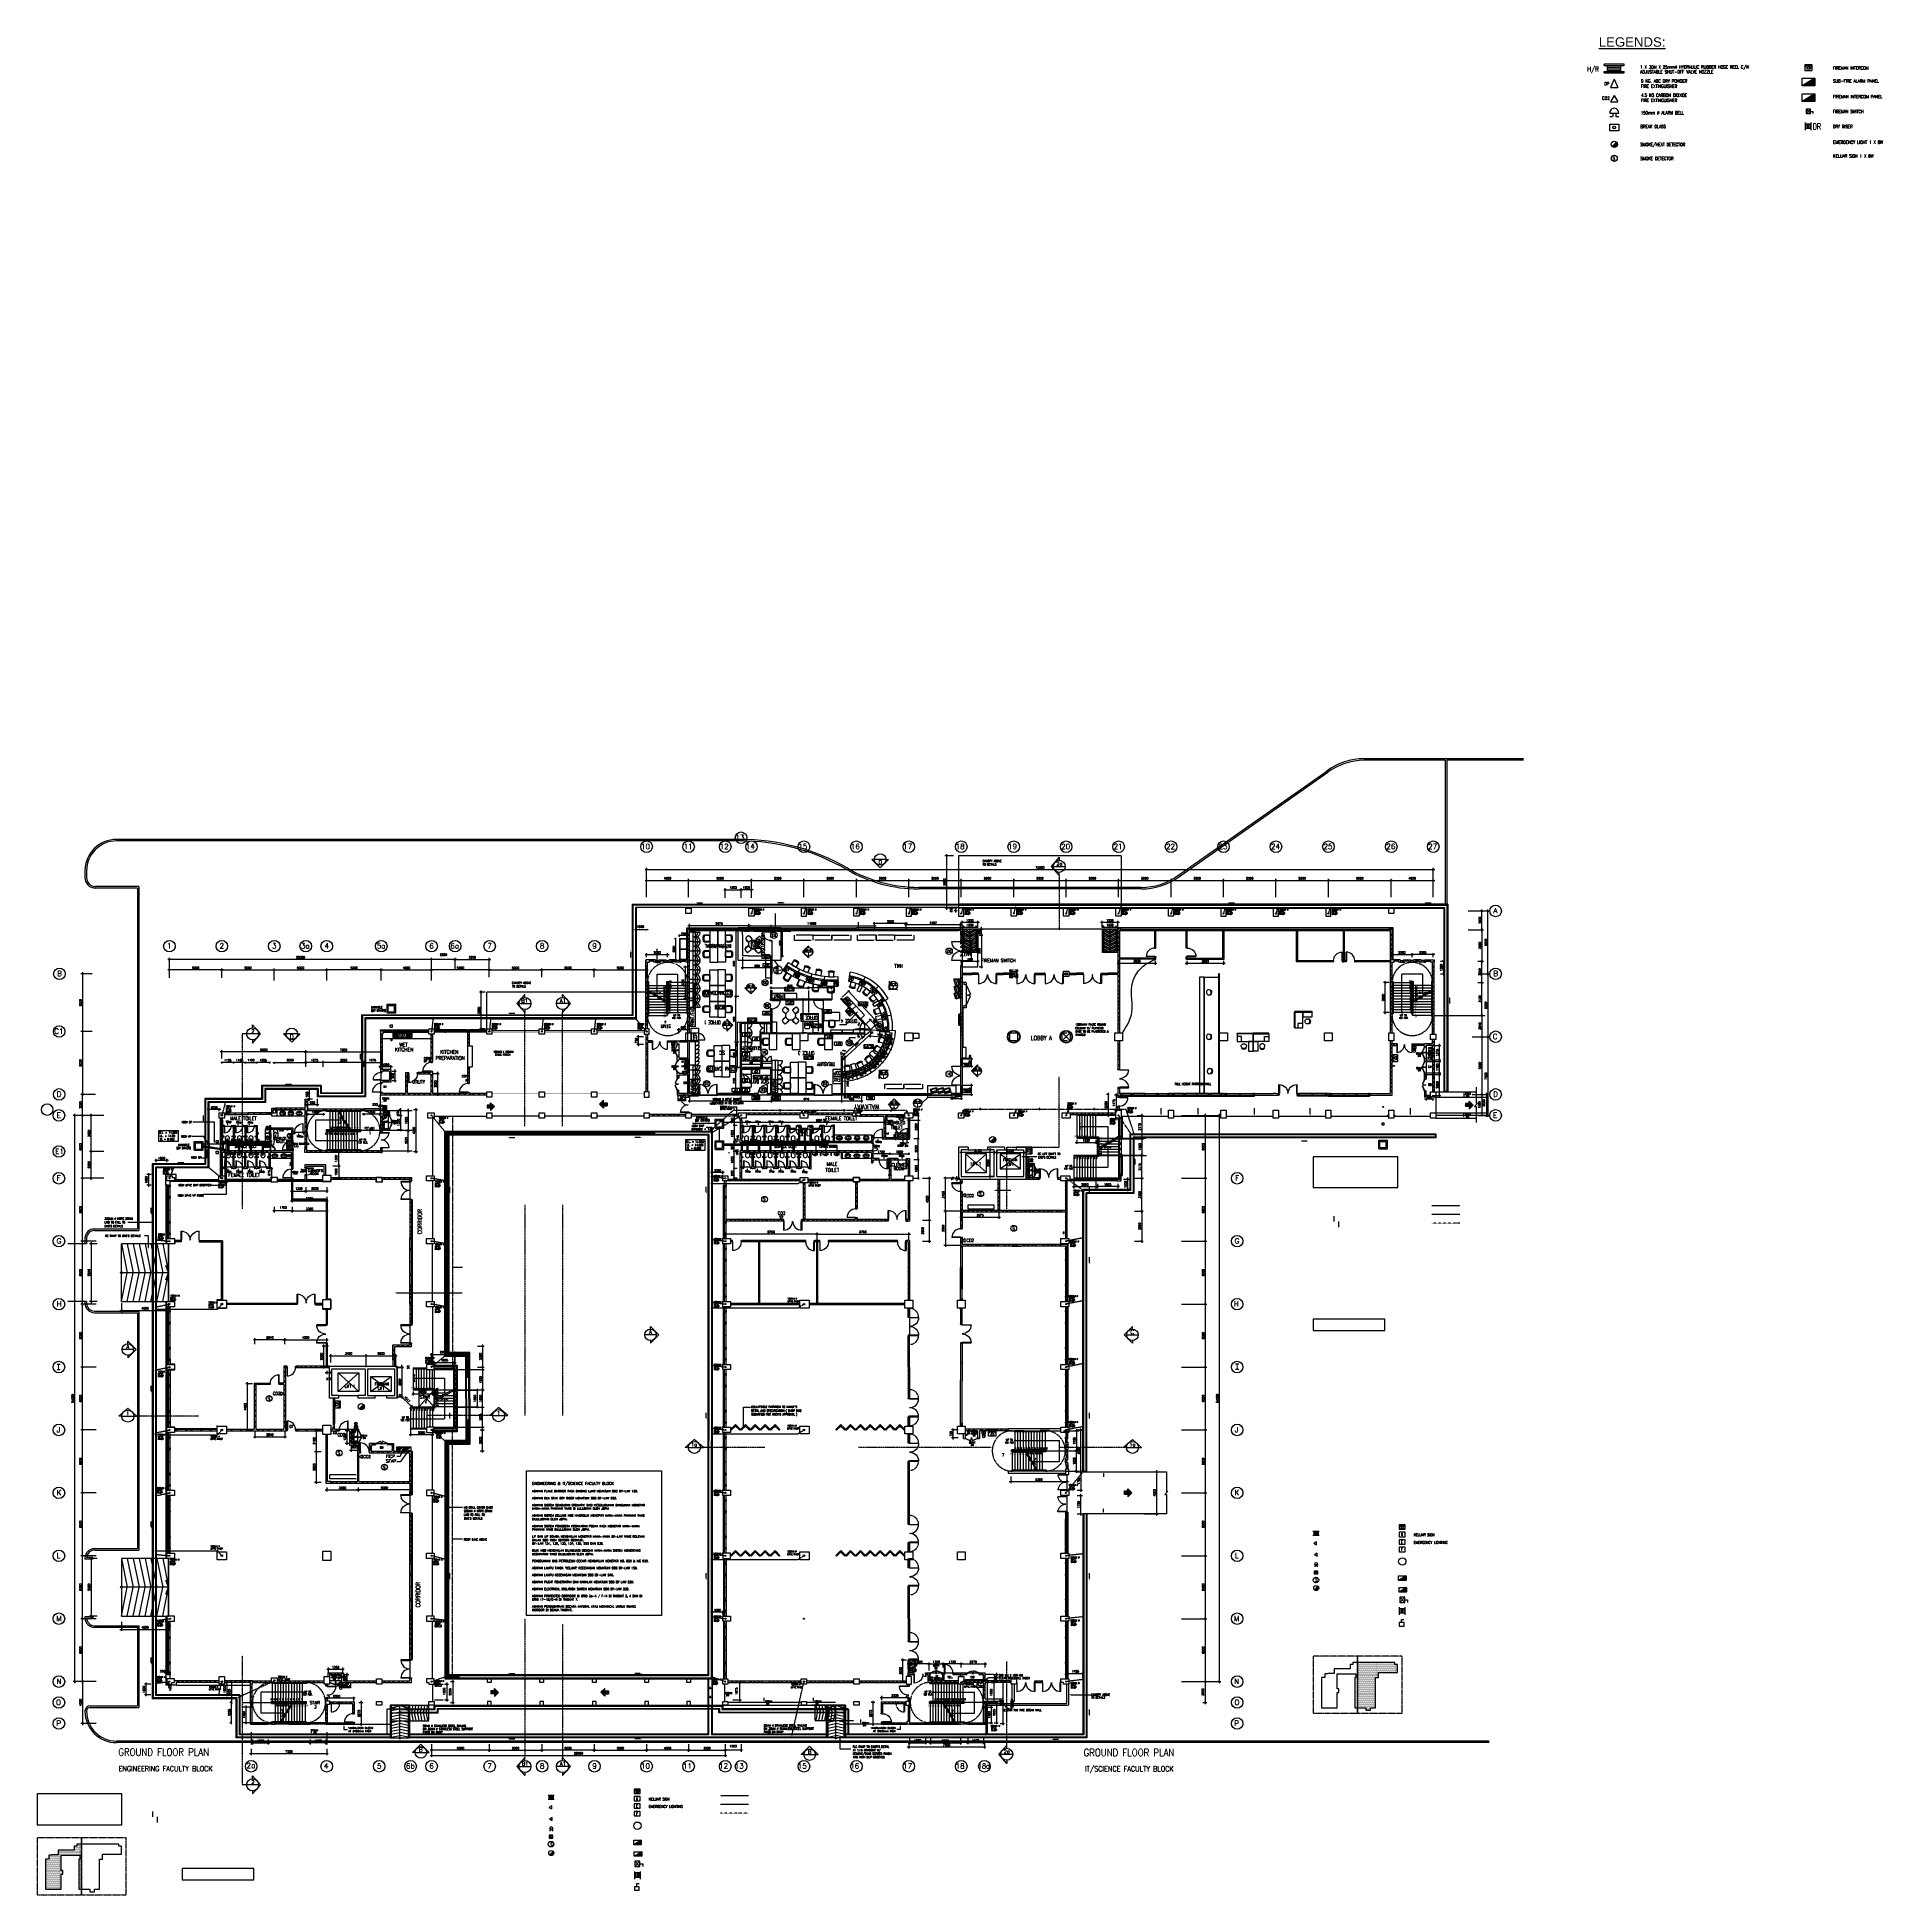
# Model space of a CAD drawing. Header units: feet. Extents: x 1407108 to 2957709, y -1501070 to -681589.
# Drawn here: x 1407108 to 1582606, y -858763 to -681589 of the extents above; entities that cross this region are included whole.
import ezdxf
from ezdxf.enums import TextEntityAlignment as Align

# ---------------------------------------------------------------- set-up
doc = ezdxf.new("R2010")
doc.units = ezdxf.units.FT
doc.header["$LTSCALE"] = 13
doc.header["$MEASUREMENT"] = 0
for name, pattern in [('CENTER', [2, 1.25, -0.25, 0.25, -0.25]), ('CENTER2', [1.125, 0.75, -0.125, 0.125, -0.125]), ('CENTER4', [0.5625, 0.375, -0.0625, 0.0625, -0.0625]), ('DASHDOT', [1, 0.5, -0.25, 0, -0.25]), ('DASHED', [0.75, 0.5, -0.25]), ('DASHED2', [0.375, 0.25, -0.125]), ('DIVIDE', [1.25, 0.5, -0.25, 0, -0.25, 0, -0.25]), ('HIDDEN', [0.375, 0.25, -0.125]), ('HIDDEN1', [0.185, 0.12, -0.065]), ('HIDDEN2', [0.1875, 0.125, -0.0625])]:
    doc.linetypes.add(name, pattern=pattern)
doc.layers.get('0').update_dxf_attribs({"linetype": 'CONTINUOUS'})
for name, color, linetype in [('-DRY RISER', 1, 'CONTINUOUS'), ('-EL', 10, 'CONTINUOUS'), ('-FF', 240, 'CONTINUOUS'), ('-ff.txt', 2, 'CONTINUOUS'), ('-HR', 4, 'CONTINUOUS'), ('-SP', 240, 'CONTINUOUS'), ('1-ROAD', 1, 'CONTINUOUS'), ('AR', 7, 'CONTINUOUS'), ('AR1', 7, 'CONTINUOUS'), ('BLUE', 5, 'CONTINUOUS'), ('BO', 7, 'CONTINUOUS'), ('BTH-FX', 5, 'CONTINUOUS'), ('clad', 251, 'CONTINUOUS'), ('COL', 3, 'CONTINUOUS'), ('COL-ENGR', 31, 'CONTINUOUS'), ('DEMOLISH-WORKS', 8, 'DASHED2'), ('DIM', 7, 'CONTINUOUS'), ('DOOR', 5, 'CONTINUOUS'), ('DOOR-NO', 1, 'CONTINUOUS'), ('DR', 7, 'CONTINUOUS'), ('DRAIN', 1, 'CONTINUOUS'), ('DTEXT', 7, 'CONTINUOUS'), ('EX-BWL', 1, 'CONTINUOUS'), ('EX-COL', 4, 'CONTINUOUS'), ('EX-DR', 7, 'CONTINUOUS'), ('EX-WDW', 8, 'CONTINUOUS'), ('EXFIT', 7, 'CONTINUOUS'), ('EXFLOOR', 7, 'CONTINUOUS'), ('FIT', 5, 'CONTINUOUS'), ('FITT', 5, 'CONTINUOUS'), ('FURN', 1, 'CONTINUOUS'), ('FURN-NSC', 9, 'HIDDEN'), ('FURN1', 7, 'CONTINUOUS'), ('G.T', 52, 'CONTINUOUS'), ('GRATING', 251, 'CONTINUOUS'), ('GRID-T', 7, 'CONTINUOUS'), ('grooves', 21, 'CONTINUOUS'), ('H', 1, 'CONTINUOUS'), ('hatch', 7, 'CONTINUOUS'), ('L1', 1, 'CONTINUOUS'), ('LINE', 7, 'CONTINUOUS'), ('MH', 42, 'CONTINUOUS'), ('NEUCEIL TXT', 2, 'CONTINUOUS'), ('NEUFLOOR', 7, 'CONTINUOUS'), ('NEUPART', 3, 'CONTINUOUS'), ('NEW', 7, 'CONTINUOUS'), ('partition', 7, 'CONTINUOUS'), ('PIPE', 5, 'DIVIDE'), ('PL', 5, 'CONTINUOUS'), ('rail', 1, 'CONTINUOUS'), ('REMOVE', 8, 'HIDDEN2'), ('RWDP', 145, 'CONTINUOUS'), ('SANI', 7, 'CONTINUOUS'), ('SECT', 5, 'CONTINUOUS'), ('SO', 7, 'CONTINUOUS'), ('SP', 220, 'CONTINUOUS'), ('SPEC', 7, 'CONTINUOUS'), ('stair', 7, 'CONTINUOUS'), ('SYMBOL', 9, 'CONTINUOUS'), ('T25', 7, 'CONTINUOUS'), ('TEX', 2, 'CONTINUOUS'), ('TEXT', 7, 'CONTINUOUS'), ('TEXT RM', 3, 'CONTINUOUS'), ('TEXT2', 3, 'CONTINUOUS'), ('txt', 7, 'CONTINUOUS'), ('VP', 100, 'CONTINUOUS'), ('WALL', 2, 'CONTINUOUS'), ('wall.2', 1, 'HIDDEN'), ('WIN', 5, 'CONTINUOUS')]:
    doc.layers.add(name, color=color, linetype=linetype)
doc.layers.get('SO').off()
doc.styles.add('500', font='romans.shx', dxfattribs={"width": 0.8, "height": 500})
doc.styles.add('ARIAL', font='arial.ttf', dxfattribs={"height": 250})
doc.styles.add('E', font='ROMANS.SHX', dxfattribs={"width": 0.9})
doc.styles.add('R100', font='romans.shx', dxfattribs={"height": 150})
doc.styles.add('R25', font='ROMANS.shx', dxfattribs={"width": 0.6, "height": 250})
doc.styles.add('R50', font='ROMANS.shx', dxfattribs={"width": 0.6, "height": 125})
doc.styles.add('ROMANS', font='romans')
doc.styles.get("Standard").update_dxf_attribs({"font": 'ROMANS.SHX'})
doc.styles.add('STANDARDS', font='simplex.shx')
doc.styles.add('style5', font='dotfont.shx')
doc.styles.add('TEXT', font='romans.shx', dxfattribs={"width": 0.6, "height": 600})
doc.dimstyles.new('DIM', dxfattribs={"dimtxt": 300, "dimasz": 400, "dimexe": 0.18, "dimexo": 0.0625, "dimgap": 300, "dimtad": 1, "dimdec": 0, "dimzin": 0, "dimdsep": 46, "dimtxsty": '500', "dimcen": 0.09, "dimclrd": 1, "dimclre": 1, "dimclrt": 6, "dimadec": 0, "dimazin": 0, "dimtfac": 1, "dimtdec": 0, "dimtix": 1, "dimtmove": 0, "dimatfit": 0, "dimfxl": 1, "dimtolj": 1, "dimtzin": 0, "dimarcsym": 0})
doc.dimstyles.new('LEADER', dxfattribs={"dimscale": 100, "dimtxt": 2, "dimasz": 2, "dimexe": 1, "dimexo": 1, "dimgap": 0.5, "dimtad": 0, "dimdec": 0, "dimzin": 0, "dimdsep": 46, "dimtxsty": 'ROMANS', "dimcen": 0, "dimdle": 1, "dimclrd": 1, "dimclre": 255, "dimadec": 0, "dimazin": 0, "dimtfac": 1, "dimtdec": 0, "dimtofl": 0, "dimtmove": 2, "dimatfit": 3, "dimfxl": 1, "dimtolj": 1, "dimtzin": 0, "dimarcsym": 0})
doc.dimstyles.new('SCALE100', dxfattribs={"dimtxt": 250, "dimasz": 200, "dimexe": 125, "dimexo": 125, "dimgap": 125, "dimtad": 1, "dimdec": 0, "dimzin": 0, "dimdsep": 46, "dimtxsty": 'R100', "dimblk1": 'ARCHTICK', "dimblk2": 'ARCHTICK', "dimsah": 1, "dimcen": 0, "dimdle": 125, "dimclrd": 256, "dimclre": 256, "dimclrt": 1, "dimadec": 0, "dimazin": 0, "dimtfac": 1, "dimtdec": 0, "dimtix": 1, "dimtofl": 0, "dimtmove": 2, "dimatfit": 3, "dimfxl": 1, "dimtolj": 1, "dimtzin": 0, "dimarcsym": 0})
doc.dimstyles.new('SCALE50', dxfattribs={"dimtxt": 125, "dimasz": 100, "dimexe": 60, "dimexo": 60, "dimgap": 60, "dimtad": 1, "dimdec": 0, "dimzin": 0, "dimdsep": 46, "dimtxsty": 'R50', "dimblk1": 'ARCHTICK', "dimblk2": 'ARCHTICK', "dimsah": 1, "dimcen": 100, "dimdle": 60, "dimclrd": 256, "dimclre": 256, "dimclrt": 1, "dimadec": 0, "dimazin": 0, "dimtfac": 1, "dimtdec": 0, "dimtofl": 0, "dimtmove": 2, "dimatfit": 3, "dimldrblk": 'ARCHTICK', "dimfxl": 1, "dimtolj": 1, "dimtzin": 0, "dimarcsym": 0})
doc.dimstyles.get("Standard").update_dxf_attribs({"dimtxt": 0.18, "dimasz": 0.18, "dimexe": 0.18, "dimexo": 0.0625, "dimgap": 0.09, "dimtad": 0, "dimtih": 1, "dimtoh": 1, "dimdec": 4, "dimzin": 0, "dimdsep": 46, "dimtxsty": 'Standard', "dimcen": 0.09, "dimadec": 0, "dimazin": 0, "dimtfac": 1, "dimtdec": 4, "dimtofl": 0, "dimtmove": 0, "dimatfit": 3, "dimfxl": 1, "dimtolj": 1, "dimtzin": 0, "dimarcsym": 0})
doc.dimstyles.new('STANDARD$0', dxfattribs={"dimscale": 0, "dimtxt": 8, "dimasz": 6, "dimexe": 1, "dimexo": 1, "dimgap": 3, "dimtad": 1, "dimdec": 0, "dimlfac": -1, "dimrnd": 1, "dimzin": 0, "dimdsep": 46, "dimtxsty": 'Standard', "dimcen": 0, "dimclrd": 5, "dimclre": 250, "dimadec": 0, "dimazin": 0, "dimtfac": 1, "dimtdec": 4, "dimtofl": 0, "dimtmove": 0, "dimatfit": 3, "dimfxl": 1, "dimtolj": 1, "dimtzin": 0, "dimarcsym": 0})
pattern_1 = [(315, (-135314.82, -1103729.065), (-44.1941738, -44.1941738), [])]

# ---------------------------------------------------------------- blocks, each defined once
blk = doc.blocks.new('DR-1800-B')
at = {"layer": 'DR'}
for p, q in [((-50, 0), (0, 0)), ((0, 0), (0, -150)), ((-1800, 0), (-1800, -150)), ((-1750, 0), (-1800, 0)), ((-1800, -150), (-1760, -150)), ((-1760, -150), (-1760, -110)), ((-1760, -110), (-1750, -110)), ((-1760, -150), (-1760, -1010)), ((-1720, -150), (-1760, -150)), ((-1750, -110), (-1750, 0)), ((-1720, -1009), (-1720, -150)), ((-80, -1009), (-80, -150)), ((-80, -150), (-40, -150)), ((-50, -110), (-50, 0)), ((-40, -110), (-50, -110)), ((-40, -150), (-40, -110)), ((-40, -150), (-40, -1010)), ((0, -150), (-40, -150))]:
    blk.add_line(p, q, dxfattribs=at)
for centre, start, end in [((-1760, -150), 270, 0), ((-40, -150), 180.00007, 270)]:
    blk.add_arc(centre, 860, start, end, dxfattribs=at)
blk = doc.blocks.new('_ARCHTICK')
at = {"color": 0, "linetype": 'ByBlock', "const_width": 0.15}
blk.add_lwpolyline([(-0.5, -0.5), (0.5, 0.5)], dxfattribs=at)
blk = doc.blocks.new('*D86')
at = {"layer": 'DIM', "color": 7, "lineweight": -2, "transparency": 16777216}
for p, q in [((1512693, -818424), (1513993, -818424)), ((1513843, -818274), (1513843, -822574)), ((1512693, -822424), (1513993, -822424))]:
    blk.add_line(p, q, dxfattribs=at)
at = {"layer": 'DIM', "color": 7, "lineweight": -2, "transparency": 16777216, "xscale": 200, "yscale": 200, "zscale": 200}
for p, rotation in [((1513843, -818424), 90), ((1513843, -822424), 270)]:
    blk.add_blockref('_ARCHTICK', p, dxfattribs=dict(at, rotation=rotation))
at = {"layer": 'DIM', "color": 7, "transparency": 16777216, "insert": (1513643, -820424), "char_height": 200, "attachment_point": 5, "rotation": 90, "style": 'ROMANS'}
blk.add_mtext('\\A1;4000', dxfattribs=at)
blk = doc.blocks.new('*D87')
at = {"layer": 'DIM', "color": 7, "lineweight": -2, "transparency": 16777216}
for p, q in [((1543532, -764924), (1544998, -764924)), ((1544848, -766874), (1544848, -764774)), ((1543532, -766724), (1544998, -766724))]:
    blk.add_line(p, q, dxfattribs=at)
at = {"layer": 'DIM', "color": 7, "lineweight": -2, "transparency": 16777216, "xscale": 200, "yscale": 200, "zscale": 200}
for p, rotation in [((1544848, -764924), 90), ((1544848, -766724), 270)]:
    blk.add_blockref('_ARCHTICK', p, dxfattribs=dict(at, rotation=rotation))
at = {"layer": 'DIM', "color": 7, "transparency": 16777216, "insert": (1544648, -765824), "char_height": 200, "attachment_point": 5, "rotation": 90, "style": 'ROMANS'}
blk.add_mtext('\\A1;1800', dxfattribs=at)
blk = doc.blocks.new('*D88')
at = {"layer": 'DIM', "color": 7, "lineweight": -2, "transparency": 16777216}
for p, q in [((1465067, -762015), (1469367, -762015)), ((1465217, -763626), (1465217, -761865)), ((1469217, -763626), (1469217, -761865))]:
    blk.add_line(p, q, dxfattribs=at)
at = {"layer": 'DIM', "color": 7, "lineweight": -2, "transparency": 16777216, "xscale": 200, "yscale": 200, "zscale": 200, "rotation": 180}
blk.add_blockref('_ARCHTICK', (1465217, -762015), dxfattribs=at)
at = {"layer": 'DIM', "color": 7, "lineweight": -2, "transparency": 16777216, "xscale": 200, "yscale": 200, "zscale": 200}
blk.add_blockref('_ARCHTICK', (1469217, -762015), dxfattribs=at)
at = {"layer": 'DIM', "color": 7, "transparency": 16777216, "insert": (1467217, -761815), "char_height": 200, "attachment_point": 5, "style": 'ROMANS'}
blk.add_mtext('\\A1;4000', dxfattribs=at)
blk = doc.blocks.new('*D89')
at = {"layer": 'DIM', "color": 7, "lineweight": -2, "transparency": 16777216}
for p, q in [((1469067, -762015), (1475367, -762015)), ((1469217, -763626), (1469217, -761865)), ((1475217, -763626), (1475217, -761865))]:
    blk.add_line(p, q, dxfattribs=at)
at = {"layer": 'DIM', "color": 7, "lineweight": -2, "transparency": 16777216, "xscale": 200, "yscale": 200, "zscale": 200, "rotation": 180}
blk.add_blockref('_ARCHTICK', (1469217, -762015), dxfattribs=at)
at = {"layer": 'DIM', "color": 7, "lineweight": -2, "transparency": 16777216, "xscale": 200, "yscale": 200, "zscale": 200}
blk.add_blockref('_ARCHTICK', (1475217, -762015), dxfattribs=at)
at = {"layer": 'DIM', "color": 7, "transparency": 16777216, "insert": (1472217, -761815), "char_height": 200, "attachment_point": 5, "style": 'ROMANS'}
blk.add_mtext('\\A1;6000', dxfattribs=at)
blk = doc.blocks.new('*D90')
at = {"layer": 'DIM', "color": 7, "lineweight": -2, "transparency": 16777216}
for p, q in [((1475067, -762015), (1480367, -762015)), ((1475217, -763626), (1475217, -761865)), ((1480217, -763626), (1480217, -761865))]:
    blk.add_line(p, q, dxfattribs=at)
at = {"layer": 'DIM', "color": 7, "lineweight": -2, "transparency": 16777216, "xscale": 200, "yscale": 200, "zscale": 200, "rotation": 180}
blk.add_blockref('_ARCHTICK', (1475217, -762015), dxfattribs=at)
at = {"layer": 'DIM', "color": 7, "lineweight": -2, "transparency": 16777216, "xscale": 200, "yscale": 200, "zscale": 200}
blk.add_blockref('_ARCHTICK', (1480217, -762015), dxfattribs=at)
at = {"layer": 'DIM', "color": 7, "transparency": 16777216, "insert": (1477717, -761815), "char_height": 200, "attachment_point": 5, "style": 'ROMANS'}
blk.add_mtext('\\A1;5000', dxfattribs=at)
blk = doc.blocks.new('*D91')
at = {"layer": 'DIM', "color": 7, "lineweight": -2, "transparency": 16777216}
for p, q in [((1480067, -762015), (1485367, -762015)), ((1480217, -763626), (1480217, -761865)), ((1485217, -763626), (1485217, -761865))]:
    blk.add_line(p, q, dxfattribs=at)
at = {"layer": 'DIM', "color": 7, "lineweight": -2, "transparency": 16777216, "xscale": 200, "yscale": 200, "zscale": 200, "rotation": 180}
blk.add_blockref('_ARCHTICK', (1480217, -762015), dxfattribs=at)
at = {"layer": 'DIM', "color": 7, "lineweight": -2, "transparency": 16777216, "xscale": 200, "yscale": 200, "zscale": 200}
blk.add_blockref('_ARCHTICK', (1485217, -762015), dxfattribs=at)
at = {"layer": 'DIM', "color": 7, "transparency": 16777216, "insert": (1482717, -761815), "char_height": 200, "attachment_point": 5, "style": 'ROMANS'}
blk.add_mtext('\\A1;5000', dxfattribs=at)
blk = doc.blocks.new('*D92')
at = {"layer": 'DIM', "color": 7, "lineweight": -2, "transparency": 16777216}
for p, q in [((1485067, -762015), (1490367, -762015)), ((1485217, -763626), (1485217, -761865)), ((1490217, -763626), (1490217, -761865))]:
    blk.add_line(p, q, dxfattribs=at)
at = {"layer": 'DIM', "color": 7, "lineweight": -2, "transparency": 16777216, "xscale": 200, "yscale": 200, "zscale": 200, "rotation": 180}
blk.add_blockref('_ARCHTICK', (1485217, -762015), dxfattribs=at)
at = {"layer": 'DIM', "color": 7, "lineweight": -2, "transparency": 16777216, "xscale": 200, "yscale": 200, "zscale": 200}
blk.add_blockref('_ARCHTICK', (1490217, -762015), dxfattribs=at)
at = {"layer": 'DIM', "color": 7, "transparency": 16777216, "insert": (1487717, -761815), "char_height": 200, "attachment_point": 5, "style": 'ROMANS'}
blk.add_mtext('\\A1;5000', dxfattribs=at)
blk = doc.blocks.new('*D93')
at = {"layer": 'DIM', "color": 7, "lineweight": -2, "transparency": 16777216}
for p, q in [((1490067, -762015), (1495367, -762015)), ((1490217, -763626), (1490217, -761865)), ((1495217, -763626), (1495217, -761865))]:
    blk.add_line(p, q, dxfattribs=at)
at = {"layer": 'DIM', "color": 7, "lineweight": -2, "transparency": 16777216, "xscale": 200, "yscale": 200, "zscale": 200, "rotation": 180}
blk.add_blockref('_ARCHTICK', (1490217, -762015), dxfattribs=at)
at = {"layer": 'DIM', "color": 7, "lineweight": -2, "transparency": 16777216, "xscale": 200, "yscale": 200, "zscale": 200}
blk.add_blockref('_ARCHTICK', (1495217, -762015), dxfattribs=at)
at = {"layer": 'DIM', "color": 7, "transparency": 16777216, "insert": (1492717, -761815), "char_height": 200, "attachment_point": 5, "style": 'ROMANS'}
blk.add_mtext('\\A1;5000', dxfattribs=at)
blk = doc.blocks.new('*D94')
at = {"layer": 'DIM', "color": 7, "lineweight": -2, "transparency": 16777216}
for p, q in [((1495067, -762015), (1500367, -762015)), ((1495217, -763626), (1495217, -761865)), ((1500217, -763626), (1500217, -761865))]:
    blk.add_line(p, q, dxfattribs=at)
at = {"layer": 'DIM', "color": 7, "lineweight": -2, "transparency": 16777216, "xscale": 200, "yscale": 200, "zscale": 200, "rotation": 180}
blk.add_blockref('_ARCHTICK', (1495217, -762015), dxfattribs=at)
at = {"layer": 'DIM', "color": 7, "lineweight": -2, "transparency": 16777216, "xscale": 200, "yscale": 200, "zscale": 200}
blk.add_blockref('_ARCHTICK', (1500217, -762015), dxfattribs=at)
at = {"layer": 'DIM', "color": 7, "transparency": 16777216, "insert": (1497717, -761815), "char_height": 200, "attachment_point": 5, "style": 'ROMANS'}
blk.add_mtext('\\A1;5000', dxfattribs=at)
blk = doc.blocks.new('*D95')
at = {"layer": 'DIM', "color": 7, "lineweight": -2, "transparency": 16777216}
for p, q in [((1500067, -762015), (1505367, -762015)), ((1500217, -763626), (1500217, -761865)), ((1505217, -763626), (1505217, -761865))]:
    blk.add_line(p, q, dxfattribs=at)
at = {"layer": 'DIM', "color": 7, "lineweight": -2, "transparency": 16777216, "xscale": 200, "yscale": 200, "zscale": 200, "rotation": 180}
blk.add_blockref('_ARCHTICK', (1500217, -762015), dxfattribs=at)
at = {"layer": 'DIM', "color": 7, "lineweight": -2, "transparency": 16777216, "xscale": 200, "yscale": 200, "zscale": 200}
blk.add_blockref('_ARCHTICK', (1505217, -762015), dxfattribs=at)
at = {"layer": 'DIM', "color": 7, "transparency": 16777216, "insert": (1502717, -761815), "char_height": 200, "attachment_point": 5, "style": 'ROMANS'}
blk.add_mtext('\\A1;5000', dxfattribs=at)
blk = doc.blocks.new('*D96')
at = {"layer": 'DIM', "color": 7, "lineweight": -2, "transparency": 16777216}
for p, q in [((1505067, -762015), (1510367, -762015)), ((1505217, -763626), (1505217, -761865)), ((1510217, -763626), (1510217, -761865))]:
    blk.add_line(p, q, dxfattribs=at)
at = {"layer": 'DIM', "color": 7, "lineweight": -2, "transparency": 16777216, "xscale": 200, "yscale": 200, "zscale": 200, "rotation": 180}
blk.add_blockref('_ARCHTICK', (1505217, -762015), dxfattribs=at)
at = {"layer": 'DIM', "color": 7, "lineweight": -2, "transparency": 16777216, "xscale": 200, "yscale": 200, "zscale": 200}
blk.add_blockref('_ARCHTICK', (1510217, -762015), dxfattribs=at)
at = {"layer": 'DIM', "color": 7, "transparency": 16777216, "insert": (1507717, -761815), "char_height": 200, "attachment_point": 5, "style": 'ROMANS'}
blk.add_mtext('\\A1;5000', dxfattribs=at)
blk = doc.blocks.new('*D97')
at = {"layer": 'DIM', "color": 7, "lineweight": -2, "transparency": 16777216}
for p, q in [((1510067, -762015), (1515367, -762015)), ((1510217, -763626), (1510217, -761865)), ((1515217, -763626), (1515217, -761865))]:
    blk.add_line(p, q, dxfattribs=at)
at = {"layer": 'DIM', "color": 7, "lineweight": -2, "transparency": 16777216, "xscale": 200, "yscale": 200, "zscale": 200, "rotation": 180}
blk.add_blockref('_ARCHTICK', (1510217, -762015), dxfattribs=at)
at = {"layer": 'DIM', "color": 7, "lineweight": -2, "transparency": 16777216, "xscale": 200, "yscale": 200, "zscale": 200}
blk.add_blockref('_ARCHTICK', (1515217, -762015), dxfattribs=at)
at = {"layer": 'DIM', "color": 7, "transparency": 16777216, "insert": (1512717, -761815), "char_height": 200, "attachment_point": 5, "style": 'ROMANS'}
blk.add_mtext('\\A1;5000', dxfattribs=at)
blk = doc.blocks.new('*D98')
at = {"layer": 'DIM', "color": 7, "lineweight": -2, "transparency": 16777216}
for p, q in [((1515067, -762015), (1520367, -762015)), ((1515217, -763626), (1515217, -761865)), ((1520217, -763626), (1520217, -761865))]:
    blk.add_line(p, q, dxfattribs=at)
at = {"layer": 'DIM', "color": 7, "lineweight": -2, "transparency": 16777216, "xscale": 200, "yscale": 200, "zscale": 200, "rotation": 180}
blk.add_blockref('_ARCHTICK', (1515217, -762015), dxfattribs=at)
at = {"layer": 'DIM', "color": 7, "lineweight": -2, "transparency": 16777216, "xscale": 200, "yscale": 200, "zscale": 200}
blk.add_blockref('_ARCHTICK', (1520217, -762015), dxfattribs=at)
at = {"layer": 'DIM', "color": 7, "transparency": 16777216, "insert": (1517717, -761815), "char_height": 200, "attachment_point": 5, "style": 'ROMANS'}
blk.add_mtext('\\A1;5000', dxfattribs=at)
blk = doc.blocks.new('*D99')
at = {"layer": 'DIM', "color": 7, "lineweight": -2, "transparency": 16777216}
for p, q in [((1520067, -762015), (1525367, -762015)), ((1520217, -763626), (1520217, -761865)), ((1525217, -763626), (1525217, -761865))]:
    blk.add_line(p, q, dxfattribs=at)
at = {"layer": 'DIM', "color": 7, "lineweight": -2, "transparency": 16777216, "xscale": 200, "yscale": 200, "zscale": 200, "rotation": 180}
blk.add_blockref('_ARCHTICK', (1520217, -762015), dxfattribs=at)
at = {"layer": 'DIM', "color": 7, "lineweight": -2, "transparency": 16777216, "xscale": 200, "yscale": 200, "zscale": 200}
blk.add_blockref('_ARCHTICK', (1525217, -762015), dxfattribs=at)
at = {"layer": 'DIM', "color": 7, "transparency": 16777216, "insert": (1522717, -761815), "char_height": 200, "attachment_point": 5, "style": 'ROMANS'}
blk.add_mtext('\\A1;5000', dxfattribs=at)
blk = doc.blocks.new('*D100')
at = {"layer": 'DIM', "color": 7, "lineweight": -2, "transparency": 16777216}
for p, q in [((1525067, -762015), (1530367, -762015)), ((1525217, -763626), (1525217, -761865)), ((1530217, -763626), (1530217, -761865))]:
    blk.add_line(p, q, dxfattribs=at)
at = {"layer": 'DIM', "color": 7, "lineweight": -2, "transparency": 16777216, "xscale": 200, "yscale": 200, "zscale": 200, "rotation": 180}
blk.add_blockref('_ARCHTICK', (1525217, -762015), dxfattribs=at)
at = {"layer": 'DIM', "color": 7, "lineweight": -2, "transparency": 16777216, "xscale": 200, "yscale": 200, "zscale": 200}
blk.add_blockref('_ARCHTICK', (1530217, -762015), dxfattribs=at)
at = {"layer": 'DIM', "color": 7, "transparency": 16777216, "insert": (1527717, -761815), "char_height": 200, "attachment_point": 5, "style": 'ROMANS'}
blk.add_mtext('\\A1;5000', dxfattribs=at)
blk = doc.blocks.new('*D101')
at = {"layer": 'DIM', "color": 7, "lineweight": -2, "transparency": 16777216}
for p, q in [((1530067, -762015), (1536367, -762015)), ((1530217, -763626), (1530217, -761865)), ((1536217, -763626), (1536217, -761865))]:
    blk.add_line(p, q, dxfattribs=at)
at = {"layer": 'DIM', "color": 7, "lineweight": -2, "transparency": 16777216, "xscale": 200, "yscale": 200, "zscale": 200, "rotation": 180}
blk.add_blockref('_ARCHTICK', (1530217, -762015), dxfattribs=at)
at = {"layer": 'DIM', "color": 7, "lineweight": -2, "transparency": 16777216, "xscale": 200, "yscale": 200, "zscale": 200}
blk.add_blockref('_ARCHTICK', (1536217, -762015), dxfattribs=at)
at = {"layer": 'DIM', "color": 7, "transparency": 16777216, "insert": (1533217, -761815), "char_height": 200, "attachment_point": 5, "style": 'ROMANS'}
blk.add_mtext('\\A1;6000', dxfattribs=at)
blk = doc.blocks.new('*D102')
at = {"layer": 'DIM', "color": 7, "lineweight": -2, "transparency": 16777216}
for p, q in [((1536067, -762015), (1540367, -762015)), ((1536217, -763626), (1536217, -761865)), ((1540217, -763626), (1540217, -761865))]:
    blk.add_line(p, q, dxfattribs=at)
at = {"layer": 'DIM', "color": 7, "lineweight": -2, "transparency": 16777216, "xscale": 200, "yscale": 200, "zscale": 200, "rotation": 180}
blk.add_blockref('_ARCHTICK', (1536217, -762015), dxfattribs=at)
at = {"layer": 'DIM', "color": 7, "lineweight": -2, "transparency": 16777216, "xscale": 200, "yscale": 200, "zscale": 200}
blk.add_blockref('_ARCHTICK', (1540217, -762015), dxfattribs=at)
at = {"layer": 'DIM', "color": 7, "transparency": 16777216, "insert": (1538217, -761815), "char_height": 200, "attachment_point": 5, "style": 'ROMANS'}
blk.add_mtext('\\A1;4000', dxfattribs=at)
blk = doc.blocks.new('*D103')
at = {"layer": 'DIM', "color": 7, "lineweight": -2, "transparency": 16777216}
for p, q in [((1465067, -760972), (1540367, -760972)), ((1465217, -763560), (1465217, -760822)), ((1540217, -763560), (1540217, -760822))]:
    blk.add_line(p, q, dxfattribs=at)
at = {"layer": 'DIM', "color": 7, "lineweight": -2, "transparency": 16777216, "xscale": 200, "yscale": 200, "zscale": 200, "rotation": 180}
blk.add_blockref('_ARCHTICK', (1465217, -760972), dxfattribs=at)
at = {"layer": 'DIM', "color": 7, "lineweight": -2, "transparency": 16777216, "xscale": 200, "yscale": 200, "zscale": 200}
blk.add_blockref('_ARCHTICK', (1540217, -760972), dxfattribs=at)
at = {"layer": 'DIM', "color": 7, "transparency": 16777216, "insert": (1502717, -760772), "char_height": 200, "attachment_point": 5, "style": 'ROMANS'}
blk.add_mtext('\\A1;75000', dxfattribs=at)
blk = doc.blocks.new('*D104')
at = {"layer": 'DIM', "color": 7, "lineweight": -2, "transparency": 16777216}
for p, q in [((1545019, -782424), (1545436, -782424)), ((1545286, -782274), (1545286, -784574)), ((1545019, -784424), (1545436, -784424))]:
    blk.add_line(p, q, dxfattribs=at)
at = {"layer": 'DIM', "color": 7, "lineweight": -2, "transparency": 16777216, "xscale": 200, "yscale": 200, "zscale": 200}
for p, rotation in [((1545286, -782424), 90), ((1545286, -784424), 270)]:
    blk.add_blockref('_ARCHTICK', p, dxfattribs=dict(at, rotation=rotation))
at = {"layer": 'DIM', "color": 7, "transparency": 16777216, "insert": (1545049, -783237), "char_height": 200, "attachment_point": 5, "rotation": 90, "style": 'ROMANS'}
blk.add_mtext('\\A1;2000', dxfattribs=at)
blk = doc.blocks.new('*D105')
at = {"layer": 'DIM', "color": 7, "lineweight": -2, "transparency": 16777216}
for p, q in [((1544634, -782674), (1544998, -782674)), ((1544848, -782524), (1544848, -784324)), ((1544634, -784174), (1544998, -784174))]:
    blk.add_line(p, q, dxfattribs=at)
at = {"layer": 'DIM', "color": 7, "lineweight": -2, "transparency": 16777216, "xscale": 200, "yscale": 200, "zscale": 200}
for p, rotation in [((1544848, -782674), 90), ((1544848, -784174), 270)]:
    blk.add_blockref('_ARCHTICK', p, dxfattribs=dict(at, rotation=rotation))
at = {"layer": 'DIM', "color": 7, "transparency": 16777216, "insert": (1544608, -783424), "char_height": 200, "attachment_point": 5, "rotation": 90, "style": 'ROMANS'}
blk.add_mtext('\\A1;1500', dxfattribs=at)
blk = doc.blocks.new('*D106')
at = {"layer": 'DIM', "color": 7, "lineweight": -2, "transparency": 16777216}
for p, q in [((1510067, -782499), (1509822, -782499)), ((1509972, -782349), (1509972, -784124)), ((1510067, -783974), (1509822, -783974))]:
    blk.add_line(p, q, dxfattribs=at)
at = {"layer": 'DIM', "color": 7, "lineweight": -2, "transparency": 16777216, "xscale": 200, "yscale": 200, "zscale": 200}
for p, rotation in [((1509972, -782499), 90), ((1509972, -783974), 270)]:
    blk.add_blockref('_ARCHTICK', p, dxfattribs=dict(at, rotation=rotation))
at = {"layer": 'DIM', "color": 7, "transparency": 16777216, "insert": (1509772, -783237), "char_height": 200, "attachment_point": 5, "rotation": 90, "style": 'ROMANS'}
blk.add_mtext('\\A1;1475', dxfattribs=at)
blk = doc.blocks.new('*D107')
at = {"layer": 'DIM', "color": 7, "lineweight": -2, "transparency": 16777216}
for p, q in [((1472567, -762898), (1474367, -762898)), ((1472717, -763684), (1472717, -762748)), ((1474217, -763684), (1474217, -762748))]:
    blk.add_line(p, q, dxfattribs=at)
at = {"layer": 'DIM', "color": 7, "lineweight": -2, "transparency": 16777216, "xscale": 200, "yscale": 200, "zscale": 200, "rotation": 180}
blk.add_blockref('_ARCHTICK', (1472717, -762898), dxfattribs=at)
at = {"layer": 'DIM', "color": 7, "lineweight": -2, "transparency": 16777216, "xscale": 200, "yscale": 200, "zscale": 200}
blk.add_blockref('_ARCHTICK', (1474217, -762898), dxfattribs=at)
at = {"layer": 'DIM', "color": 7, "transparency": 16777216, "insert": (1473467, -762698), "char_height": 200, "attachment_point": 5, "style": 'ROMANS'}
blk.add_mtext('\\A1;1500', dxfattribs=at)
blk = doc.blocks.new('*D108')
at = {"layer": 'DIM', "color": 7, "lineweight": -2, "transparency": 16777216}
for p, q in [((1473939, -838499), (1474262, -838499)), ((1474112, -840324), (1474112, -838349)), ((1473440, -840174), (1474262, -840174))]:
    blk.add_line(p, q, dxfattribs=at)
at = {"layer": 'DIM', "color": 7, "lineweight": -2, "transparency": 16777216, "xscale": 200, "yscale": 200, "zscale": 200}
for p, rotation in [((1474112, -838499), 90), ((1474112, -840174), 270)]:
    blk.add_blockref('_ARCHTICK', p, dxfattribs=dict(at, rotation=rotation))
at = {"layer": 'DIM', "color": 7, "transparency": 16777216, "insert": (1473778, -839337), "char_height": 200, "attachment_point": 5, "rotation": 90, "style": 'ROMANS'}
blk.add_mtext('\\A1;1675', dxfattribs=at)
blk = doc.blocks.new('*D109')
at = {"layer": 'DIM', "color": 7, "lineweight": -2, "transparency": 16777216}
for p, q in [((1506271, -818424), (1506764, -818424)), ((1506614, -818274), (1506614, -820324)), ((1506271, -820174), (1506764, -820174))]:
    blk.add_line(p, q, dxfattribs=at)
at = {"layer": 'DIM', "color": 7, "lineweight": -2, "transparency": 16777216, "xscale": 200, "yscale": 200, "zscale": 200}
for p, rotation in [((1506614, -818424), 90), ((1506614, -820174), 270)]:
    blk.add_blockref('_ARCHTICK', p, dxfattribs=dict(at, rotation=rotation))
at = {"layer": 'DIM', "color": 7, "transparency": 16777216, "insert": (1506414, -819299), "char_height": 200, "attachment_point": 5, "rotation": 90, "style": 'ROMANS'}
blk.add_mtext('\\A1;1750', dxfattribs=at)
blk = doc.blocks.new('*D110')
at = {"layer": 'DIM', "color": 7, "lineweight": -2, "transparency": 16777216}
for p, q in [((1506271, -820674), (1506764, -820674)), ((1506614, -822574), (1506614, -820524)), ((1506271, -822424), (1506764, -822424))]:
    blk.add_line(p, q, dxfattribs=at)
at = {"layer": 'DIM', "color": 7, "lineweight": -2, "transparency": 16777216, "xscale": 200, "yscale": 200, "zscale": 200}
for p, rotation in [((1506614, -820674), 90), ((1506614, -822424), 270)]:
    blk.add_blockref('_ARCHTICK', p, dxfattribs=dict(at, rotation=rotation))
at = {"layer": 'DIM', "color": 7, "transparency": 16777216, "insert": (1506414, -821549), "char_height": 200, "attachment_point": 5, "rotation": 90, "style": 'ROMANS'}
blk.add_mtext('\\A1;1750', dxfattribs=at)
blk = doc.blocks.new('*D111')
at = {"layer": 'DIM', "color": 7, "lineweight": -2, "transparency": 16777216}
for p, q in [((1506271, -814424), (1506764, -814424)), ((1506614, -818574), (1506614, -814274)), ((1506271, -818424), (1506764, -818424))]:
    blk.add_line(p, q, dxfattribs=at)
at = {"layer": 'DIM', "color": 7, "lineweight": -2, "transparency": 16777216, "xscale": 200, "yscale": 200, "zscale": 200}
for p, rotation in [((1506614, -814424), 90), ((1506614, -818424), 270)]:
    blk.add_blockref('_ARCHTICK', p, dxfattribs=dict(at, rotation=rotation))
at = {"layer": 'DIM', "color": 7, "transparency": 16777216, "insert": (1506414, -816424), "char_height": 200, "attachment_point": 5, "rotation": 90, "style": 'ROMANS'}
blk.add_mtext('\\A1;4000', dxfattribs=at)
blk = doc.blocks.new('*D112')
at = {"layer": 'DIM', "color": 7, "lineweight": -2, "transparency": 16777216}
for p, q in [((1506251, -814499), (1506047, -814499)), ((1506197, -814349), (1506197, -816574)), ((1506235, -816424), (1506047, -816424))]:
    blk.add_line(p, q, dxfattribs=at)
at = {"layer": 'DIM', "color": 7, "lineweight": -2, "transparency": 16777216, "xscale": 200, "yscale": 200, "zscale": 200}
for p, rotation in [((1506197, -814499), 90), ((1506197, -816424), 270)]:
    blk.add_blockref('_ARCHTICK', p, dxfattribs=dict(at, rotation=rotation))
at = {"layer": 'DIM', "color": 7, "transparency": 16777216, "insert": (1505997, -815462), "char_height": 200, "attachment_point": 5, "rotation": 90, "style": 'ROMANS'}
blk.add_mtext('\\A1;1925', dxfattribs=at)
blk = doc.blocks.new('*D113')
at = {"layer": 'DIM', "color": 7, "lineweight": -2, "transparency": 16777216}
for p, q in [((1506235, -816424), (1506047, -816424)), ((1506197, -818499), (1506197, -816274)), ((1506251, -818349), (1506047, -818349))]:
    blk.add_line(p, q, dxfattribs=at)
at = {"layer": 'DIM', "color": 7, "lineweight": -2, "transparency": 16777216, "xscale": 200, "yscale": 200, "zscale": 200}
for p, rotation in [((1506197, -816424), 90), ((1506197, -818349), 270)]:
    blk.add_blockref('_ARCHTICK', p, dxfattribs=dict(at, rotation=rotation))
at = {"layer": 'DIM', "color": 7, "transparency": 16777216, "insert": (1505997, -817387), "char_height": 200, "attachment_point": 5, "rotation": 90, "style": 'ROMANS'}
blk.add_mtext('\\A1;1925', dxfattribs=at)
blk = doc.blocks.new('100FT')
at = {"layer": 'PIPE', "linetype": 'Continuous'}
blk.add_circle((0, 0), 50, dxfattribs=at)
blk = doc.blocks.new('A$C7CE3714C')
at = {"layer": 'FIT'}
blk.add_lwpolyline([(0, 0), (126, 0), (126, 126), (0, 126)], close=True, dxfattribs=at)
at = {"layer": 'FIT', "xscale": -1}
blk.add_blockref('100FT', (63, 66), dxfattribs=at)
blk = doc.blocks.new('*D114')
at = {"layer": 'DIM', "color": 7, "lineweight": -2, "transparency": 16777216}
for p, q in [((1494917, -814424), (1494290, -814424)), ((1494440, -815324), (1494440, -814274)), ((1494917, -815174), (1494290, -815174))]:
    blk.add_line(p, q, dxfattribs=at)
at = {"layer": 'DIM', "color": 7, "lineweight": -2, "transparency": 16777216, "xscale": 200, "yscale": 200, "zscale": 200}
for p, rotation in [((1494440, -814424), 90), ((1494440, -815174), 270)]:
    blk.add_blockref('_ARCHTICK', p, dxfattribs=dict(at, rotation=rotation))
at = {"layer": 'DIM', "color": 7, "transparency": 16777216, "insert": (1494240, -814799), "char_height": 200, "attachment_point": 5, "rotation": 90, "style": 'ROMANS'}
blk.add_mtext('\\A1;750', dxfattribs=at)
blk = doc.blocks.new('*D115')
at = {"layer": 'DIM', "color": 7, "lineweight": -2, "transparency": 16777216}
for p, q in [((1511721, -793574), (1512572, -793574)), ((1512422, -793424), (1512422, -796574)), ((1511721, -796424), (1512572, -796424))]:
    blk.add_line(p, q, dxfattribs=at)
at = {"layer": 'DIM', "color": 7, "lineweight": -2, "transparency": 16777216, "xscale": 200, "yscale": 200, "zscale": 200}
for p, rotation in [((1512422, -793574), 90), ((1512422, -796424), 270)]:
    blk.add_blockref('_ARCHTICK', p, dxfattribs=dict(at, rotation=rotation))
at = {"layer": 'DIM', "color": 7, "transparency": 16777216, "insert": (1512222, -794999), "char_height": 200, "attachment_point": 5, "rotation": 90, "style": 'ROMANS'}
blk.add_mtext('\\A1;2850', dxfattribs=at)
blk = doc.blocks.new('*D116')
at = {"layer": 'DIM', "color": 7, "lineweight": -2, "transparency": 16777216}
for p, q in [((1491534, -794424), (1492310, -794424)), ((1492160, -794274), (1492160, -796574)), ((1491534, -796424), (1492310, -796424))]:
    blk.add_line(p, q, dxfattribs=at)
at = {"layer": 'DIM', "color": 7, "lineweight": -2, "transparency": 16777216, "xscale": 200, "yscale": 200, "zscale": 200}
for p, rotation in [((1492160, -794424), 90), ((1492160, -796424), 270)]:
    blk.add_blockref('_ARCHTICK', p, dxfattribs=dict(at, rotation=rotation))
at = {"layer": 'DIM', "color": 7, "transparency": 16777216, "insert": (1491535, -795424), "char_height": 200, "attachment_point": 5, "rotation": 90, "style": 'ROMANS'}
blk.add_mtext('\\A1;2000', dxfattribs=at)
blk = doc.blocks.new('*D117')
at = {"layer": 'DIM', "color": 7, "lineweight": -2, "transparency": 16777216}
for p, q in [((1511721, -790424), (1512572, -790424)), ((1512422, -793724), (1512422, -790274)), ((1511721, -793574), (1512572, -793574))]:
    blk.add_line(p, q, dxfattribs=at)
at = {"layer": 'DIM', "color": 7, "lineweight": -2, "transparency": 16777216, "xscale": 200, "yscale": 200, "zscale": 200}
for p, rotation in [((1512422, -790424), 90), ((1512422, -793574), 270)]:
    blk.add_blockref('_ARCHTICK', p, dxfattribs=dict(at, rotation=rotation))
at = {"layer": 'DIM', "color": 7, "transparency": 16777216, "insert": (1512222, -791999), "char_height": 200, "attachment_point": 5, "rotation": 90, "style": 'ROMANS'}
blk.add_mtext('\\A1;3150', dxfattribs=at)
blk = doc.blocks.new('*D118')
at = {"layer": 'DIM', "color": 7, "lineweight": -2, "transparency": 16777216}
for p, q in [((1491534, -790424), (1492310, -790424)), ((1492160, -790274), (1492160, -794574)), ((1491534, -794424), (1492310, -794424))]:
    blk.add_line(p, q, dxfattribs=at)
at = {"layer": 'DIM', "color": 7, "lineweight": -2, "transparency": 16777216, "xscale": 200, "yscale": 200, "zscale": 200}
for p, rotation in [((1492160, -790424), 90), ((1492160, -794424), 270)]:
    blk.add_blockref('_ARCHTICK', p, dxfattribs=dict(at, rotation=rotation))
at = {"layer": 'DIM', "color": 7, "transparency": 16777216, "insert": (1491960, -792424), "char_height": 200, "attachment_point": 5, "rotation": 90, "style": 'ROMANS'}
blk.add_mtext('\\A1;4000', dxfattribs=at)
blk = doc.blocks.new('*D119')
at = {"layer": 'DIM', "color": 7, "lineweight": -2, "transparency": 16777216}
for p, q in [((1481617, -795740), (1472567, -795740)), ((1472717, -796274), (1472717, -795590)), ((1481467, -796324), (1481467, -795590))]:
    blk.add_line(p, q, dxfattribs=at)
at = {"layer": 'DIM', "color": 7, "lineweight": -2, "transparency": 16777216, "xscale": 200, "yscale": 200, "zscale": 200, "rotation": 180}
blk.add_blockref('_ARCHTICK', (1472717, -795740), dxfattribs=at)
at = {"layer": 'DIM', "color": 7, "lineweight": -2, "transparency": 16777216, "xscale": 200, "yscale": 200, "zscale": 200}
blk.add_blockref('_ARCHTICK', (1481467, -795740), dxfattribs=at)
at = {"layer": 'DIM', "color": 7, "transparency": 16777216, "insert": (1477092, -795540), "char_height": 200, "attachment_point": 5, "style": 'ROMANS'}
blk.add_mtext('\\A1;8750', dxfattribs=at)
blk = doc.blocks.new('*D120')
at = {"layer": 'DIM', "color": 7, "lineweight": -2, "transparency": 16777216}
for p, q in [((1481317, -795740), (1490367, -795740)), ((1481467, -796324), (1481467, -795590)), ((1490217, -796274), (1490217, -795590))]:
    blk.add_line(p, q, dxfattribs=at)
at = {"layer": 'DIM', "color": 7, "lineweight": -2, "transparency": 16777216, "xscale": 200, "yscale": 200, "zscale": 200, "rotation": 180}
blk.add_blockref('_ARCHTICK', (1481467, -795740), dxfattribs=at)
at = {"layer": 'DIM', "color": 7, "lineweight": -2, "transparency": 16777216, "xscale": 200, "yscale": 200, "zscale": 200}
blk.add_blockref('_ARCHTICK', (1490217, -795740), dxfattribs=at)
at = {"layer": 'DIM', "color": 7, "transparency": 16777216, "insert": (1485842, -795540), "char_height": 200, "attachment_point": 5, "style": 'ROMANS'}
blk.add_mtext('\\A1;8750', dxfattribs=at)
blk = doc.blocks.new('*D121')
at = {"layer": 'DIM', "color": 7, "lineweight": -2, "transparency": 16777216}
for p, q in [((1499792, -819344), (1505442, -819344)), ((1499942, -818876), (1499942, -819494)), ((1505292, -818876), (1505292, -819494))]:
    blk.add_line(p, q, dxfattribs=at)
at = {"layer": 'DIM', "color": 7, "lineweight": -2, "transparency": 16777216, "xscale": 200, "yscale": 200, "zscale": 200, "rotation": 180}
blk.add_blockref('_ARCHTICK', (1499942, -819344), dxfattribs=at)
at = {"layer": 'DIM', "color": 7, "lineweight": -2, "transparency": 16777216, "xscale": 200, "yscale": 200, "zscale": 200}
blk.add_blockref('_ARCHTICK', (1505292, -819344), dxfattribs=at)
at = {"layer": 'DIM', "color": 7, "transparency": 16777216, "insert": (1502617, -819144), "char_height": 200, "attachment_point": 5, "style": 'ROMANS'}
blk.add_mtext('\\A1;5350', dxfattribs=at)
blk = doc.blocks.new('*D122')
at = {"layer": 'DIM', "color": 7, "lineweight": -2, "transparency": 16777216}
for p, q in [((1509311, -782424), (1509066, -782424)), ((1509216, -782274), (1509216, -784574)), ((1509311, -784424), (1509066, -784424))]:
    blk.add_line(p, q, dxfattribs=at)
at = {"layer": 'DIM', "color": 7, "lineweight": -2, "transparency": 16777216, "xscale": 200, "yscale": 200, "zscale": 200}
for p, rotation in [((1509216, -782424), 90), ((1509216, -784424), 270)]:
    blk.add_blockref('_ARCHTICK', p, dxfattribs=dict(at, rotation=rotation))
at = {"layer": 'DIM', "color": 7, "transparency": 16777216, "insert": (1509016, -783424), "char_height": 200, "attachment_point": 5, "rotation": 90, "style": 'ROMANS'}
blk.add_mtext('\\A1;2000', dxfattribs=at)
blk = doc.blocks.new('*D262')
at = {"layer": 'DIM', "color": 7, "lineweight": -2, "transparency": 16777216}
for p, q in [((1489624, -836224), (1489624, -838574)), ((1489992, -836374), (1489474, -836374)), ((1489992, -838424), (1489474, -838424))]:
    blk.add_line(p, q, dxfattribs=at)
at = {"layer": 'DIM', "color": 7, "lineweight": -2, "transparency": 16777216, "xscale": 200, "yscale": 200, "zscale": 200}
for p, rotation in [((1489624, -836374), 90), ((1489624, -838424), 270)]:
    blk.add_blockref('_ARCHTICK', p, dxfattribs=dict(at, rotation=rotation))
at = {"layer": 'DIM', "color": 7, "transparency": 16777216, "insert": (1489424, -837399), "char_height": 200, "attachment_point": 5, "rotation": 90, "style": 'ROMANS'}
blk.add_mtext('\\A1;2050', dxfattribs=at)
blk = doc.blocks.new('*D123')
at = {"layer": 'DIM', "color": 7, "lineweight": -2, "transparency": 16777216}
for p, q in [((1465067, -769091), (1467367, -769091)), ((1465217, -769344), (1465217, -768941)), ((1467217, -769344), (1467217, -768941))]:
    blk.add_line(p, q, dxfattribs=at)
at = {"layer": 'DIM', "color": 7, "lineweight": -2, "transparency": 16777216, "xscale": 200, "yscale": 200, "zscale": 200, "rotation": 180}
blk.add_blockref('_ARCHTICK', (1465217, -769091), dxfattribs=at)
at = {"layer": 'DIM', "color": 7, "lineweight": -2, "transparency": 16777216, "xscale": 200, "yscale": 200, "zscale": 200}
blk.add_blockref('_ARCHTICK', (1467217, -769091), dxfattribs=at)
at = {"layer": 'DIM', "color": 7, "transparency": 16777216, "insert": (1466217, -768891), "char_height": 200, "attachment_point": 5, "style": 'ROMANS'}
blk.add_mtext('\\A1;2000', dxfattribs=at)
blk = doc.blocks.new('*D124')
at = {"layer": 'DIM', "color": 7, "lineweight": -2, "transparency": 16777216}
for p, q in [((1544478, -771764), (1544998, -771764)), ((1544848, -775034), (1544848, -771614)), ((1544478, -774884), (1544998, -774884))]:
    blk.add_line(p, q, dxfattribs=at)
at = {"layer": 'DIM', "color": 7, "lineweight": -2, "transparency": 16777216, "xscale": 200, "yscale": 200, "zscale": 200}
for p, rotation in [((1544848, -771764), 90), ((1544848, -774884), 270)]:
    blk.add_blockref('_ARCHTICK', p, dxfattribs=dict(at, rotation=rotation))
at = {"layer": 'DIM', "color": 7, "transparency": 16777216, "insert": (1544648, -773324), "char_height": 200, "attachment_point": 5, "rotation": 90, "style": 'ROMANS'}
blk.add_mtext('\\A1;3120', dxfattribs=at)
blk = doc.blocks.new('*D125')
at = {"layer": 'DIM', "color": 7, "lineweight": -2, "transparency": 16777216}
for p, q in [((1544478, -769724), (1544998, -769724)), ((1544848, -771914), (1544848, -769574)), ((1544478, -771764), (1544998, -771764))]:
    blk.add_line(p, q, dxfattribs=at)
at = {"layer": 'DIM', "color": 7, "lineweight": -2, "transparency": 16777216, "xscale": 200, "yscale": 200, "zscale": 200}
for p, rotation in [((1544848, -769724), 90), ((1544848, -771764), 270)]:
    blk.add_blockref('_ARCHTICK', p, dxfattribs=dict(at, rotation=rotation))
at = {"layer": 'DIM', "color": 7, "transparency": 16777216, "insert": (1544648, -770744), "char_height": 200, "attachment_point": 5, "rotation": 90, "style": 'ROMANS'}
blk.add_mtext('\\A1;2040', dxfattribs=at)
blk = doc.blocks.new('*D126')
at = {"layer": 'DIM', "color": 7, "lineweight": -2, "transparency": 16777216}
for p, q in [((1544478, -774884), (1544998, -774884)), ((1544848, -774734), (1544848, -777074)), ((1544478, -776924), (1544998, -776924))]:
    blk.add_line(p, q, dxfattribs=at)
at = {"layer": 'DIM', "color": 7, "lineweight": -2, "transparency": 16777216, "xscale": 200, "yscale": 200, "zscale": 200}
for p, rotation in [((1544848, -774884), 90), ((1544848, -776924), 270)]:
    blk.add_blockref('_ARCHTICK', p, dxfattribs=dict(at, rotation=rotation))
at = {"layer": 'DIM', "color": 7, "transparency": 16777216, "insert": (1544648, -775904), "char_height": 200, "attachment_point": 5, "rotation": 90, "style": 'ROMANS'}
blk.add_mtext('\\A1;2040', dxfattribs=at)
blk = doc.blocks.new('*D127')
at = {"layer": 'DIM', "color": 7, "lineweight": -2, "transparency": 16777216}
for p, q in [((1540367, -769091), (1538067, -769091)), ((1538217, -769344), (1538217, -768941)), ((1540217, -769344), (1540217, -768941))]:
    blk.add_line(p, q, dxfattribs=at)
at = {"layer": 'DIM', "color": 7, "lineweight": -2, "transparency": 16777216, "xscale": 200, "yscale": 200, "zscale": 200}
for p, rotation in [((1538217, -769091), 180.0000000117394), ((1540217, -769091), 1.173932950848666e-08)]:
    blk.add_blockref('_ARCHTICK', p, dxfattribs=dict(at, rotation=rotation))
at = {"layer": 'DIM', "color": 7, "transparency": 16777216, "insert": (1539217, -768891), "char_height": 200, "attachment_point": 5, "rotation": 0, "style": 'ROMANS'}
blk.add_mtext('\\A1;2000', dxfattribs=at)
blk = doc.blocks.new('*D128')
at = {"layer": 'DIM', "color": 7, "lineweight": -2, "transparency": 16777216}
for p, q in [((1536067, -769091), (1538367, -769091)), ((1536217, -769344), (1536217, -768941)), ((1538217, -769344), (1538217, -768941))]:
    blk.add_line(p, q, dxfattribs=at)
at = {"layer": 'DIM', "color": 7, "lineweight": -2, "transparency": 16777216, "xscale": 200, "yscale": 200, "zscale": 200, "rotation": 180}
blk.add_blockref('_ARCHTICK', (1536217, -769091), dxfattribs=at)
at = {"layer": 'DIM', "color": 7, "lineweight": -2, "transparency": 16777216, "xscale": 200, "yscale": 200, "zscale": 200}
blk.add_blockref('_ARCHTICK', (1538217, -769091), dxfattribs=at)
at = {"layer": 'DIM', "color": 7, "transparency": 16777216, "insert": (1537217, -768891), "char_height": 200, "attachment_point": 5, "style": 'ROMANS'}
blk.add_mtext('\\A1;2000', dxfattribs=at)
blk = doc.blocks.new('*D129')
at = {"layer": 'DIM', "color": 7, "lineweight": -2, "transparency": 16777216}
for p, q in [((1536003, -771764), (1535483, -771764)), ((1535633, -774774), (1535633, -771614)), ((1536003, -774624), (1535483, -774624))]:
    blk.add_line(p, q, dxfattribs=at)
at = {"layer": 'DIM', "color": 7, "lineweight": -2, "transparency": 16777216, "xscale": 200, "yscale": 200, "zscale": 200}
for p, rotation in [((1535633, -771764), 90), ((1535633, -774624), 270)]:
    blk.add_blockref('_ARCHTICK', p, dxfattribs=dict(at, rotation=rotation))
at = {"layer": 'DIM', "color": 7, "transparency": 16777216, "insert": (1535433, -773194), "char_height": 200, "attachment_point": 5, "rotation": 90, "style": 'ROMANS'}
blk.add_mtext('\\A1;2860', dxfattribs=at)
blk = doc.blocks.new('*D130')
at = {"layer": 'DIM', "color": 7, "lineweight": -2, "transparency": 16777216}
for p, q in [((1498926, -838424), (1499330, -838424)), ((1499180, -838274), (1499180, -842574)), ((1498926, -842424), (1499330, -842424))]:
    blk.add_line(p, q, dxfattribs=at)
at = {"layer": 'DIM', "color": 7, "lineweight": -2, "transparency": 16777216, "xscale": 200, "yscale": 200, "zscale": 200}
for p, rotation in [((1499180, -838424), 90), ((1499180, -842424), 270)]:
    blk.add_blockref('_ARCHTICK', p, dxfattribs=dict(at, rotation=rotation))
at = {"layer": 'DIM', "color": 7, "transparency": 16777216, "insert": (1498980, -840424), "char_height": 200, "attachment_point": 5, "rotation": 90, "style": 'ROMANS'}
blk.add_mtext('\\A1;4000', dxfattribs=at)
blk = doc.blocks.new('*D131')
at = {"layer": 'DIM', "color": 7, "lineweight": -2, "transparency": 16777216}
for p, q in [((1498052, -838499), (1498456, -838499)), ((1498306, -838349), (1498306, -840574)), ((1498052, -840424), (1498456, -840424))]:
    blk.add_line(p, q, dxfattribs=at)
at = {"layer": 'DIM', "color": 7, "lineweight": -2, "transparency": 16777216, "xscale": 200, "yscale": 200, "zscale": 200}
for p, rotation in [((1498306, -838499), 90), ((1498306, -840424), 270)]:
    blk.add_blockref('_ARCHTICK', p, dxfattribs=dict(at, rotation=rotation))
at = {"layer": 'DIM', "color": 7, "transparency": 16777216, "insert": (1498067, -839462), "char_height": 200, "attachment_point": 5, "rotation": 90, "style": 'ROMANS'}
blk.add_mtext('\\A1;1925', dxfattribs=at)
blk = doc.blocks.new('*D132')
at = {"layer": 'DIM', "color": 7, "lineweight": -2, "transparency": 16777216}
for p, q in [((1498342, -840424), (1498746, -840424)), ((1498596, -842499), (1498596, -840274)), ((1498342, -842349), (1498746, -842349))]:
    blk.add_line(p, q, dxfattribs=at)
at = {"layer": 'DIM', "color": 7, "lineweight": -2, "transparency": 16777216, "xscale": 200, "yscale": 200, "zscale": 200}
for p, rotation in [((1498596, -840424), 90), ((1498596, -842349), 270)]:
    blk.add_blockref('_ARCHTICK', p, dxfattribs=dict(at, rotation=rotation))
at = {"layer": 'DIM', "color": 7, "transparency": 16777216, "insert": (1498361, -841387), "char_height": 200, "attachment_point": 5, "rotation": 90, "style": 'ROMANS'}
blk.add_mtext('\\A1;1925', dxfattribs=at)
blk = doc.blocks.new('*D133')
at = {"layer": 'DIM', "color": 7, "lineweight": -2, "transparency": 16777216}
for p, q in [((1497567, -844668), (1490067, -844668)), ((1490217, -844227), (1490217, -844818)), ((1497417, -844227), (1497417, -844818))]:
    blk.add_line(p, q, dxfattribs=at)
at = {"layer": 'DIM', "color": 7, "lineweight": -2, "transparency": 16777216, "xscale": 200, "yscale": 200, "zscale": 200}
for p, rotation in [((1490217, -844668), 180.0000000117561), ((1497417, -844668), 1.175611608061899e-08)]:
    blk.add_blockref('_ARCHTICK', p, dxfattribs=dict(at, rotation=rotation))
at = {"layer": 'DIM', "color": 7, "transparency": 16777216, "insert": (1493817, -844468), "char_height": 200, "attachment_point": 5, "rotation": 0, "style": 'ROMANS'}
blk.add_mtext('\\A1;7200', dxfattribs=at)
blk = doc.blocks.new('*D134')
at = {"layer": 'DIM', "color": 7, "lineweight": -2, "transparency": 16777216}
for p, q in [((1492126, -844268), (1495286, -844268)), ((1492276, -843655), (1492276, -844418)), ((1495136, -843655), (1495136, -844418))]:
    blk.add_line(p, q, dxfattribs=at)
at = {"layer": 'DIM', "color": 7, "lineweight": -2, "transparency": 16777216, "xscale": 200, "yscale": 200, "zscale": 200, "rotation": 180}
blk.add_blockref('_ARCHTICK', (1492276, -844268), dxfattribs=at)
at = {"layer": 'DIM', "color": 7, "lineweight": -2, "transparency": 16777216, "xscale": 200, "yscale": 200, "zscale": 200}
blk.add_blockref('_ARCHTICK', (1495136, -844268), dxfattribs=at)
at = {"layer": 'DIM', "color": 7, "transparency": 16777216, "insert": (1493706, -844068), "char_height": 200, "attachment_point": 5, "style": 'ROMANS'}
blk.add_mtext('\\A1;2860', dxfattribs=at)
blk = doc.blocks.new('*D135')
at = {"layer": 'DIM', "color": 7, "lineweight": -2, "transparency": 16777216}
for p, q in [((1492292, -836742), (1490067, -836742)), ((1490217, -837362), (1490217, -836592)), ((1492142, -837362), (1492142, -836592))]:
    blk.add_line(p, q, dxfattribs=at)
at = {"layer": 'DIM', "color": 7, "lineweight": -2, "transparency": 16777216, "xscale": 200, "yscale": 200, "zscale": 200, "rotation": 180}
blk.add_blockref('_ARCHTICK', (1490217, -836742), dxfattribs=at)
at = {"layer": 'DIM', "color": 7, "lineweight": -2, "transparency": 16777216, "xscale": 200, "yscale": 200, "zscale": 200}
blk.add_blockref('_ARCHTICK', (1492142, -836742), dxfattribs=at)
at = {"layer": 'DIM', "color": 7, "transparency": 16777216, "insert": (1491180, -836542), "char_height": 200, "attachment_point": 5, "style": 'ROMANS'}
blk.add_mtext('\\A1;1925', dxfattribs=at)
blk = doc.blocks.new('*D136')
at = {"layer": 'DIM', "color": 7, "lineweight": -2, "transparency": 16777216}
for p, q in [((1491992, -836742), (1493642, -836742)), ((1492142, -837071), (1492142, -836592)), ((1493492, -837071), (1493492, -836592))]:
    blk.add_line(p, q, dxfattribs=at)
at = {"layer": 'DIM', "color": 7, "lineweight": -2, "transparency": 16777216, "xscale": 200, "yscale": 200, "zscale": 200, "rotation": 180}
blk.add_blockref('_ARCHTICK', (1492142, -836742), dxfattribs=at)
at = {"layer": 'DIM', "color": 7, "lineweight": -2, "transparency": 16777216, "xscale": 200, "yscale": 200, "zscale": 200}
blk.add_blockref('_ARCHTICK', (1493492, -836742), dxfattribs=at)
at = {"layer": 'DIM', "color": 7, "transparency": 16777216, "insert": (1492830, -836529), "char_height": 200, "attachment_point": 5, "style": 'ROMANS'}
blk.add_mtext('\\A1;1350', dxfattribs=at)
blk = doc.blocks.new('*D137')
at = {"layer": 'DIM', "color": 7, "lineweight": -2, "transparency": 16777216}
for p, q in [((1495367, -836742), (1493342, -836742)), ((1493492, -837071), (1493492, -836592)), ((1495217, -837071), (1495217, -836592))]:
    blk.add_line(p, q, dxfattribs=at)
at = {"layer": 'DIM', "color": 7, "lineweight": -2, "transparency": 16777216, "xscale": 200, "yscale": 200, "zscale": 200, "rotation": 180}
blk.add_blockref('_ARCHTICK', (1493492, -836742), dxfattribs=at)
at = {"layer": 'DIM', "color": 7, "lineweight": -2, "transparency": 16777216, "xscale": 200, "yscale": 200, "zscale": 200}
blk.add_blockref('_ARCHTICK', (1495217, -836742), dxfattribs=at)
at = {"layer": 'DIM', "color": 7, "transparency": 16777216, "insert": (1494355, -836542), "char_height": 200, "attachment_point": 5, "style": 'ROMANS'}
blk.add_mtext('\\A1;1725', dxfattribs=at)
blk = doc.blocks.new('DR-900-B')
at = {"layer": 'DR'}
for p, q in [((-150, 40), (-970, 40)), ((-969, 80), (-150, 80)), ((0, 900), (-150, 900)), ((-150, 900), (-150, 860)), ((-150, 860), (-110, 860)), ((-150, 80), (-150, 40)), ((-150, 40), (-110, 40)), ((-150, 0), (-150, 40)), ((0, 0), (-150, 0)), ((-110, 860), (-110, 850)), ((-110, 850), (0, 850)), ((-110, 50), (0, 50)), ((-110, 40), (-110, 50)), ((0, 850), (0, 900)), ((0, 50), (0, 0))]:
    blk.add_line(p, q, dxfattribs=at)
blk.add_arc((-150, 40), 820, 90, 180, dxfattribs=at)
blk = doc.blocks.new('*D138')
at = {"layer": 'DIM', "color": 7, "lineweight": -2, "transparency": 16777216}
for p, q in [((1412445, -784424), (1410545, -784424)), ((1410695, -838574), (1410695, -784274)), ((1412445, -838424), (1410545, -838424))]:
    blk.add_line(p, q, dxfattribs=at)
at = {"layer": 'DIM', "color": 7, "lineweight": -2, "transparency": 16777216, "xscale": 200, "yscale": 200, "zscale": 200}
for p, rotation in [((1410695, -784424), 90), ((1410695, -838424), 270)]:
    blk.add_blockref('_ARCHTICK', p, dxfattribs=dict(at, rotation=rotation))
at = {"layer": 'DIM', "color": 7, "transparency": 16777216, "insert": (1410495, -811424), "char_height": 200, "attachment_point": 5, "rotation": 90, "style": 'ROMANS'}
blk.add_mtext('\\A1;54000', dxfattribs=at)
blk = doc.blocks.new('*D139')
at = {"layer": 'DIM', "color": 7, "lineweight": -2, "transparency": 16777216}
for p, q in [((1412739, -832424), (1411282, -832424)), ((1411432, -838574), (1411432, -832274)), ((1412739, -838424), (1411282, -838424))]:
    blk.add_line(p, q, dxfattribs=at)
at = {"layer": 'DIM', "color": 7, "lineweight": -2, "transparency": 16777216, "xscale": 200, "yscale": 200, "zscale": 200}
for p, rotation in [((1411432, -832424), 90), ((1411432, -838424), 270)]:
    blk.add_blockref('_ARCHTICK', p, dxfattribs=dict(at, rotation=rotation))
at = {"layer": 'DIM', "color": 7, "transparency": 16777216, "insert": (1411232, -835424), "char_height": 200, "attachment_point": 5, "rotation": 90, "style": 'ROMANS'}
blk.add_mtext('\\A1;6000', dxfattribs=at)
blk = doc.blocks.new('*D140')
at = {"layer": 'DIM', "color": 7, "lineweight": -2, "transparency": 16777216}
for p, q in [((1412739, -826424), (1411282, -826424)), ((1411432, -832574), (1411432, -826274)), ((1412739, -832424), (1411282, -832424))]:
    blk.add_line(p, q, dxfattribs=at)
at = {"layer": 'DIM', "color": 7, "lineweight": -2, "transparency": 16777216, "xscale": 200, "yscale": 200, "zscale": 200}
for p, rotation in [((1411432, -826424), 90), ((1411432, -832424), 270)]:
    blk.add_blockref('_ARCHTICK', p, dxfattribs=dict(at, rotation=rotation))
at = {"layer": 'DIM', "color": 7, "transparency": 16777216, "insert": (1411232, -829424), "char_height": 200, "attachment_point": 5, "rotation": 90, "style": 'ROMANS'}
blk.add_mtext('\\A1;6000', dxfattribs=at)
blk = doc.blocks.new('*D141')
at = {"layer": 'DIM', "color": 7, "lineweight": -2, "transparency": 16777216}
for p, q in [((1411432, -826574), (1411432, -820274)), ((1412739, -820424), (1411282, -820424)), ((1412739, -826424), (1411282, -826424))]:
    blk.add_line(p, q, dxfattribs=at)
at = {"layer": 'DIM', "color": 7, "lineweight": -2, "transparency": 16777216, "xscale": 200, "yscale": 200, "zscale": 200}
for p, rotation in [((1411432, -820424), 90), ((1411432, -826424), 270)]:
    blk.add_blockref('_ARCHTICK', p, dxfattribs=dict(at, rotation=rotation))
at = {"layer": 'DIM', "color": 7, "transparency": 16777216, "insert": (1411232, -823424), "char_height": 200, "attachment_point": 5, "rotation": 90, "style": 'ROMANS'}
blk.add_mtext('\\A1;6000', dxfattribs=at)
blk = doc.blocks.new('*D142')
at = {"layer": 'DIM', "color": 7, "lineweight": -2, "transparency": 16777216}
for p, q in [((1412739, -814424), (1411282, -814424)), ((1411432, -820574), (1411432, -814274)), ((1412739, -820424), (1411282, -820424))]:
    blk.add_line(p, q, dxfattribs=at)
at = {"layer": 'DIM', "color": 7, "lineweight": -2, "transparency": 16777216, "xscale": 200, "yscale": 200, "zscale": 200}
for p, rotation in [((1411432, -814424), 90), ((1411432, -820424), 270)]:
    blk.add_blockref('_ARCHTICK', p, dxfattribs=dict(at, rotation=rotation))
at = {"layer": 'DIM', "color": 7, "transparency": 16777216, "insert": (1411232, -817424), "char_height": 200, "attachment_point": 5, "rotation": 90, "style": 'ROMANS'}
blk.add_mtext('\\A1;6000', dxfattribs=at)
blk = doc.blocks.new('*D143')
at = {"layer": 'DIM', "color": 7, "lineweight": -2, "transparency": 16777216}
for p, q in [((1412739, -808424), (1411282, -808424)), ((1411432, -814574), (1411432, -808274)), ((1412739, -814424), (1411282, -814424))]:
    blk.add_line(p, q, dxfattribs=at)
at = {"layer": 'DIM', "color": 7, "lineweight": -2, "transparency": 16777216, "xscale": 200, "yscale": 200, "zscale": 200}
for p, rotation in [((1411432, -808424), 90), ((1411432, -814424), 270)]:
    blk.add_blockref('_ARCHTICK', p, dxfattribs=dict(at, rotation=rotation))
at = {"layer": 'DIM', "color": 7, "transparency": 16777216, "insert": (1411232, -811424), "char_height": 200, "attachment_point": 5, "rotation": 90, "style": 'ROMANS'}
blk.add_mtext('\\A1;6000', dxfattribs=at)
blk = doc.blocks.new('*D144')
at = {"layer": 'DIM', "color": 7, "lineweight": -2, "transparency": 16777216}
for p, q in [((1412739, -802424), (1411282, -802424)), ((1411432, -808574), (1411432, -802274)), ((1412739, -808424), (1411282, -808424))]:
    blk.add_line(p, q, dxfattribs=at)
at = {"layer": 'DIM', "color": 7, "lineweight": -2, "transparency": 16777216, "xscale": 200, "yscale": 200, "zscale": 200}
for p, rotation in [((1411432, -802424), 90), ((1411432, -808424), 270)]:
    blk.add_blockref('_ARCHTICK', p, dxfattribs=dict(at, rotation=rotation))
at = {"layer": 'DIM', "color": 7, "transparency": 16777216, "insert": (1411232, -805424), "char_height": 200, "attachment_point": 5, "rotation": 90, "style": 'ROMANS'}
blk.add_mtext('\\A1;6000', dxfattribs=at)
blk = doc.blocks.new('*D145')
at = {"layer": 'DIM', "color": 7, "lineweight": -2, "transparency": 16777216}
for p, q in [((1412739, -796424), (1411282, -796424)), ((1411432, -802574), (1411432, -796274)), ((1412739, -802424), (1411282, -802424))]:
    blk.add_line(p, q, dxfattribs=at)
at = {"layer": 'DIM', "color": 7, "lineweight": -2, "transparency": 16777216, "xscale": 200, "yscale": 200, "zscale": 200}
for p, rotation in [((1411432, -796424), 90), ((1411432, -802424), 270)]:
    blk.add_blockref('_ARCHTICK', p, dxfattribs=dict(at, rotation=rotation))
at = {"layer": 'DIM', "color": 7, "transparency": 16777216, "insert": (1411232, -799424), "char_height": 200, "attachment_point": 5, "rotation": 90, "style": 'ROMANS'}
blk.add_mtext('\\A1;6000', dxfattribs=at)
blk = doc.blocks.new('*D146')
at = {"layer": 'DIM', "color": 7, "lineweight": -2, "transparency": 16777216}
for p, q in [((1412739, -790424), (1411282, -790424)), ((1411432, -796574), (1411432, -790274)), ((1412739, -796424), (1411282, -796424))]:
    blk.add_line(p, q, dxfattribs=at)
at = {"layer": 'DIM', "color": 7, "lineweight": -2, "transparency": 16777216, "xscale": 200, "yscale": 200, "zscale": 200}
for p, rotation in [((1411432, -790424), 90), ((1411432, -796424), 270)]:
    blk.add_blockref('_ARCHTICK', p, dxfattribs=dict(at, rotation=rotation))
at = {"layer": 'DIM', "color": 7, "transparency": 16777216, "insert": (1411232, -793424), "char_height": 200, "attachment_point": 5, "rotation": 90, "style": 'ROMANS'}
blk.add_mtext('\\A1;6000', dxfattribs=at)
blk = doc.blocks.new('*D147')
at = {"layer": 'DIM', "color": 7, "lineweight": -2, "transparency": 16777216}
for p, q in [((1412739, -784424), (1411282, -784424)), ((1411432, -790574), (1411432, -784274)), ((1412739, -790424), (1411282, -790424))]:
    blk.add_line(p, q, dxfattribs=at)
at = {"layer": 'DIM', "color": 7, "lineweight": -2, "transparency": 16777216, "xscale": 200, "yscale": 200, "zscale": 200}
for p, rotation in [((1411432, -784424), 90), ((1411432, -790424), 270)]:
    blk.add_blockref('_ARCHTICK', p, dxfattribs=dict(at, rotation=rotation))
at = {"layer": 'DIM', "color": 7, "transparency": 16777216, "insert": (1411232, -787424), "char_height": 200, "attachment_point": 5, "rotation": 90, "style": 'ROMANS'}
blk.add_mtext('\\A1;6000', dxfattribs=at)
blk = doc.blocks.new('*D148')
at = {"layer": 'DIM', "color": 7, "lineweight": -2, "transparency": 16777216}
for p, q in [((1412739, -838424), (1411282, -838424)), ((1411432, -838274), (1411432, -842574)), ((1412739, -842424), (1411282, -842424))]:
    blk.add_line(p, q, dxfattribs=at)
at = {"layer": 'DIM', "color": 7, "lineweight": -2, "transparency": 16777216, "xscale": 200, "yscale": 200, "zscale": 200}
for p, rotation in [((1411432, -838424), 90), ((1411432, -842424), 270)]:
    blk.add_blockref('_ARCHTICK', p, dxfattribs=dict(at, rotation=rotation))
at = {"layer": 'DIM', "color": 7, "transparency": 16777216, "insert": (1411232, -840424), "char_height": 200, "attachment_point": 5, "rotation": 90, "style": 'ROMANS'}
blk.add_mtext('\\A1;4000', dxfattribs=at)
blk = doc.blocks.new('*D149')
at = {"layer": 'DIM', "color": 7, "lineweight": -2, "transparency": 16777216}
for p, q in [((1413479, -787874), (1412102, -787874)), ((1412252, -790574), (1412252, -787724)), ((1413479, -790424), (1412102, -790424))]:
    blk.add_line(p, q, dxfattribs=at)
at = {"layer": 'DIM', "color": 7, "lineweight": -2, "transparency": 16777216, "xscale": 200, "yscale": 200, "zscale": 200}
for p, rotation in [((1412252, -787874), 90), ((1412252, -790424), 270)]:
    blk.add_blockref('_ARCHTICK', p, dxfattribs=dict(at, rotation=rotation))
at = {"layer": 'DIM', "color": 7, "transparency": 16777216, "insert": (1412052, -789149), "char_height": 200, "attachment_point": 5, "rotation": 90, "style": 'ROMANS'}
blk.add_mtext('\\A1;2550', dxfattribs=at)
blk = doc.blocks.new('*D150')
at = {"layer": 'DIM', "color": 7, "lineweight": -2, "transparency": 16777216}
for p, q in [((1413479, -784424), (1412102, -784424)), ((1412252, -788024), (1412252, -784274)), ((1413479, -787874), (1412102, -787874))]:
    blk.add_line(p, q, dxfattribs=at)
at = {"layer": 'DIM', "color": 7, "lineweight": -2, "transparency": 16777216, "xscale": 200, "yscale": 200, "zscale": 200}
for p, rotation in [((1412252, -784424), 90), ((1412252, -787874), 270)]:
    blk.add_blockref('_ARCHTICK', p, dxfattribs=dict(at, rotation=rotation))
at = {"layer": 'DIM', "color": 7, "transparency": 16777216, "insert": (1412052, -786149), "char_height": 200, "attachment_point": 5, "rotation": 90, "style": 'ROMANS'}
blk.add_mtext('\\A1;3450', dxfattribs=at)
blk = doc.blocks.new('*D151')
at = {"layer": 'DIM', "color": 7, "lineweight": -2, "transparency": 16777216}
for p, q in [((1432867, -778368), (1424567, -778368)), ((1424717, -779011), (1424717, -778218)), ((1432717, -779011), (1432717, -778218))]:
    blk.add_line(p, q, dxfattribs=at)
at = {"layer": 'DIM', "color": 7, "lineweight": -2, "transparency": 16777216, "xscale": 200, "yscale": 200, "zscale": 200, "rotation": 180}
blk.add_blockref('_ARCHTICK', (1424717, -778368), dxfattribs=at)
at = {"layer": 'DIM', "color": 7, "lineweight": -2, "transparency": 16777216, "xscale": 200, "yscale": 200, "zscale": 200}
blk.add_blockref('_ARCHTICK', (1432717, -778368), dxfattribs=at)
at = {"layer": 'DIM', "color": 7, "transparency": 16777216, "insert": (1428717, -778168), "char_height": 200, "attachment_point": 5, "style": 'ROMANS'}
blk.add_mtext('\\A1;8000', dxfattribs=at)
blk = doc.blocks.new('*D152')
at = {"layer": 'DIM', "color": 7, "lineweight": -2, "transparency": 16777216}
for p, q in [((1431267, -792570), (1434867, -792570)), ((1431417, -792188), (1431417, -792720)), ((1434717, -792188), (1434717, -792720))]:
    blk.add_line(p, q, dxfattribs=at)
at = {"layer": 'DIM', "color": 7, "lineweight": -2, "transparency": 16777216, "xscale": 200, "yscale": 200, "zscale": 200, "rotation": 180}
blk.add_blockref('_ARCHTICK', (1431417, -792570), dxfattribs=at)
at = {"layer": 'DIM', "color": 7, "lineweight": -2, "transparency": 16777216, "xscale": 200, "yscale": 200, "zscale": 200}
blk.add_blockref('_ARCHTICK', (1434717, -792570), dxfattribs=at)
at = {"layer": 'DIM', "color": 7, "transparency": 16777216, "insert": (1433067, -792370), "char_height": 200, "attachment_point": 5, "style": 'ROMANS'}
blk.add_mtext('\\A1;3300', dxfattribs=at)
blk = doc.blocks.new('*D153')
at = {"layer": 'DIM', "color": 7, "linetype": 'Continuous', "lineweight": -2, "transparency": 16777216}
for p, q in [((1449099, -806424), (1449718, -806424)), ((1449568, -806274), (1449568, -808574)), ((1449099, -808424), (1449718, -808424))]:
    blk.add_line(p, q, dxfattribs=at)
at = {"layer": 'DIM', "color": 7, "linetype": 'Continuous', "lineweight": -2, "transparency": 16777216, "xscale": 200, "yscale": 200, "zscale": 200}
for p, rotation in [((1449568, -806424), 90), ((1449568, -808424), 270)]:
    blk.add_blockref('_ARCHTICK', p, dxfattribs=dict(at, rotation=rotation))
at = {"layer": 'DIM', "color": 7, "linetype": 'Continuous', "transparency": 16777216, "insert": (1449368, -807424), "char_height": 200, "attachment_point": 5, "rotation": 90, "style": 'ROMANS'}
blk.add_mtext('\\A1;2000', dxfattribs=at)
blk = doc.blocks.new('*D154')
at = {"layer": 'DIM', "color": 7, "lineweight": -2, "transparency": 16777216}
for p, q in [((1418317, -788710), (1419617, -788710)), ((1418467, -788900), (1418467, -788560)), ((1419467, -788900), (1419467, -788560))]:
    blk.add_line(p, q, dxfattribs=at)
at = {"layer": 'DIM', "color": 7, "lineweight": -2, "transparency": 16777216, "xscale": 200, "yscale": 200, "zscale": 200, "rotation": 180}
blk.add_blockref('_ARCHTICK', (1418467, -788710), dxfattribs=at)
at = {"layer": 'DIM', "color": 7, "lineweight": -2, "transparency": 16777216, "xscale": 200, "yscale": 200, "zscale": 200}
blk.add_blockref('_ARCHTICK', (1419467, -788710), dxfattribs=at)
at = {"layer": 'DIM', "color": 7, "transparency": 16777216, "insert": (1418967, -788510), "char_height": 200, "attachment_point": 5, "style": 'ROMANS'}
blk.add_mtext('\\A1;1000', dxfattribs=at)
blk = doc.blocks.new('*D263')
at = {"layer": 'DIM', "color": 7, "lineweight": -2, "transparency": 16777216}
for p, q in [((1417982, -790074), (1417563, -790074)), ((1417713, -789924), (1417713, -791224)), ((1417982, -791074), (1417563, -791074))]:
    blk.add_line(p, q, dxfattribs=at)
at = {"layer": 'DIM', "color": 7, "lineweight": -2, "transparency": 16777216, "xscale": 200, "yscale": 200, "zscale": 200}
for p, rotation in [((1417713, -790074), 90), ((1417713, -791074), 270)]:
    blk.add_blockref('_ARCHTICK', p, dxfattribs=dict(at, rotation=rotation))
at = {"layer": 'DIM', "color": 7, "transparency": 16777216, "insert": (1417513, -790574), "char_height": 200, "attachment_point": 5, "rotation": 90, "style": 'ROMANS'}
blk.add_mtext('\\A1;1000', dxfattribs=at)
blk = doc.blocks.new('*D155')
at = {"layer": 'DIM', "color": 7, "linetype": 'Continuous', "lineweight": -2, "transparency": 16777216}
for p, q in [((1449346, -814424), (1449718, -814424)), ((1449568, -816574), (1449568, -814274)), ((1449346, -816424), (1449718, -816424))]:
    blk.add_line(p, q, dxfattribs=at)
at = {"layer": 'DIM', "color": 7, "linetype": 'Continuous', "lineweight": -2, "transparency": 16777216, "xscale": 200, "yscale": 200, "zscale": 200}
for p, rotation in [((1449568, -814424), 90), ((1449568, -816424), 270)]:
    blk.add_blockref('_ARCHTICK', p, dxfattribs=dict(at, rotation=rotation))
at = {"layer": 'DIM', "color": 7, "linetype": 'Continuous', "transparency": 16777216, "insert": (1449368, -815424), "char_height": 200, "attachment_point": 5, "rotation": 90, "style": 'ROMANS'}
blk.add_mtext('\\A1;2000', dxfattribs=at)
blk = doc.blocks.new('*D156')
at = {"layer": 'DIM', "color": 7, "linetype": 'Continuous', "lineweight": -2, "transparency": 16777216}
for p, q in [((1434892, -806424), (1434274, -806424)), ((1434424, -806274), (1434424, -808574)), ((1434892, -808424), (1434274, -808424))]:
    blk.add_line(p, q, dxfattribs=at)
at = {"layer": 'DIM', "color": 7, "linetype": 'Continuous', "lineweight": -2, "transparency": 16777216, "xscale": 200, "yscale": 200, "zscale": 200}
for p, rotation in [((1434424, -806424), 90), ((1434424, -808424), 270)]:
    blk.add_blockref('_ARCHTICK', p, dxfattribs=dict(at, rotation=rotation))
at = {"layer": 'DIM', "color": 7, "linetype": 'Continuous', "transparency": 16777216, "insert": (1434224, -807424), "char_height": 200, "attachment_point": 5, "rotation": 90, "style": 'ROMANS'}
blk.add_mtext('\\A1;2000', dxfattribs=at)
blk = doc.blocks.new('*D157')
at = {"layer": 'DIM', "color": 7, "linetype": 'Continuous', "lineweight": -2, "transparency": 16777216}
for p, q in [((1434177, -814424), (1433558, -814424)), ((1433708, -814274), (1433708, -816670)), ((1434177, -816520), (1433558, -816520))]:
    blk.add_line(p, q, dxfattribs=at)
at = {"layer": 'DIM', "color": 7, "linetype": 'Continuous', "lineweight": -2, "transparency": 16777216, "xscale": 200, "yscale": 200, "zscale": 200}
for p, rotation in [((1433708, -814424), 90), ((1433708, -816520), 270)]:
    blk.add_blockref('_ARCHTICK', p, dxfattribs=dict(at, rotation=rotation))
at = {"layer": 'DIM', "color": 7, "linetype": 'Continuous', "transparency": 16777216, "insert": (1433508, -815472), "char_height": 200, "attachment_point": 5, "rotation": 90, "style": 'ROMANS'}
blk.add_mtext('\\A1;2100', dxfattribs=at)
blk = doc.blocks.new('*D158')
at = {"color": 7, "linetype": 'Continuous', "lineweight": -2, "transparency": 16777216}
for p, q in [((1419799, -838674), (1419482, -838674)), ((1419799, -838774), (1419482, -838774)), ((1419632, -838674), (1419632, -838474)), ((1419632, -838774), (1419632, -838974))]:
    blk.add_line(p, q, dxfattribs=at)
at = {"color": 7, "linetype": 'Continuous', "lineweight": -2, "transparency": 16777216, "xscale": 200, "yscale": 200, "zscale": 200}
for p, rotation in [((1419632, -838674), 270), ((1419632, -838774), 90)]:
    blk.add_blockref('_ARCHTICK', p, dxfattribs=dict(at, rotation=rotation))
at = {"color": 7, "linetype": 'Continuous', "transparency": 16777216, "insert": (1419798, -839072), "char_height": 200, "attachment_point": 5, "rotation": 90, "style": 'ROMANS'}
blk.add_mtext('\\A1;100', dxfattribs=at)
blk = doc.blocks.new('*D159')
at = {"layer": 'DIM', "color": 7, "lineweight": -2, "transparency": 16777216}
for p, q in [((1419867, -837592), (1419217, -837592)), ((1419367, -837700), (1419367, -837442)), ((1419717, -837700), (1419717, -837442))]:
    blk.add_line(p, q, dxfattribs=at)
at = {"layer": 'DIM', "color": 7, "lineweight": -2, "transparency": 16777216, "xscale": 200, "yscale": 200, "zscale": 200, "rotation": 180}
blk.add_blockref('_ARCHTICK', (1419367, -837592), dxfattribs=at)
at = {"layer": 'DIM', "color": 7, "lineweight": -2, "transparency": 16777216, "xscale": 200, "yscale": 200, "zscale": 200}
blk.add_blockref('_ARCHTICK', (1419717, -837592), dxfattribs=at)
at = {"layer": 'DIM', "color": 7, "transparency": 16777216, "insert": (1419056, -837435), "char_height": 200, "attachment_point": 5, "style": 'ROMANS'}
blk.add_mtext('\\A1;350', dxfattribs=at)
blk = doc.blocks.new('G')
at = {"layer": 'GRATING', "color": 251}
for p, q in [((0, 0), (-1000, 0)), ((-1000, 0), (-1000, -305)), ((0, -305), (-1000, -305)), ((-950, -61), (-50, -61)), ((-950, -61), (-950, -244)), ((-950, -122), (-50, -122)), ((-950, -183), (-50, -183)), ((-950, -244), (-50, -244)), ((-50, -61), (-50, -244))]:
    blk.add_line(p, q, dxfattribs=at)
blk = doc.blocks.new('*D264')
at = {"layer": 'DIM', "color": 7, "lineweight": -2, "transparency": 16777216}
for p, q in [((1414992, -833445), (1419792, -833445)), ((1415142, -832740), (1415142, -833595)), ((1419642, -832740), (1419642, -833595))]:
    blk.add_line(p, q, dxfattribs=at)
at = {"layer": 'DIM', "color": 7, "lineweight": -2, "transparency": 16777216, "xscale": 200, "yscale": 200, "zscale": 200, "rotation": 180}
blk.add_blockref('_ARCHTICK', (1415142, -833445), dxfattribs=at)
at = {"layer": 'DIM', "color": 7, "lineweight": -2, "transparency": 16777216, "xscale": 200, "yscale": 200, "zscale": 200}
blk.add_blockref('_ARCHTICK', (1419642, -833445), dxfattribs=at)
at = {"layer": 'DIM', "color": 7, "transparency": 16777216, "insert": (1417392, -833245), "char_height": 200, "attachment_point": 5, "style": 'ROMANS'}
blk.add_mtext('\\A1;4500', dxfattribs=at)
blk = doc.blocks.new('*D160')
at = {"layer": 'DIM', "color": 7, "lineweight": -2, "transparency": 16777216}
for p, q in [((1412820, -796674), (1412102, -796674)), ((1412252, -796524), (1412252, -802324)), ((1412820, -802174), (1412102, -802174))]:
    blk.add_line(p, q, dxfattribs=at)
at = {"layer": 'DIM', "color": 7, "lineweight": -2, "transparency": 16777216, "xscale": 200, "yscale": 200, "zscale": 200}
for p, rotation in [((1412252, -796674), 90), ((1412252, -802174), 270)]:
    blk.add_blockref('_ARCHTICK', p, dxfattribs=dict(at, rotation=rotation))
at = {"layer": 'DIM', "color": 7, "transparency": 16777216, "insert": (1412052, -799424), "char_height": 200, "attachment_point": 5, "rotation": 90, "style": 'ROMANS'}
blk.add_mtext('\\A1;5500', dxfattribs=at)
blk = doc.blocks.new('*D265')
at = {"layer": 'DIM', "color": 7, "lineweight": -2, "transparency": 16777216}
for p, q in [((1415142, -802324), (1415142, -803179)), ((1419642, -802324), (1419642, -803179)), ((1414992, -803029), (1419792, -803029))]:
    blk.add_line(p, q, dxfattribs=at)
at = {"layer": 'DIM', "color": 7, "lineweight": -2, "transparency": 16777216, "xscale": 200, "yscale": 200, "zscale": 200, "rotation": 180}
blk.add_blockref('_ARCHTICK', (1415142, -803029), dxfattribs=at)
at = {"layer": 'DIM', "color": 7, "lineweight": -2, "transparency": 16777216, "xscale": 200, "yscale": 200, "zscale": 200}
blk.add_blockref('_ARCHTICK', (1419642, -803029), dxfattribs=at)
at = {"layer": 'DIM', "color": 7, "transparency": 16777216, "insert": (1417392, -802829), "char_height": 200, "attachment_point": 5, "style": 'ROMANS'}
blk.add_mtext('\\A1;4500', dxfattribs=at)
blk = doc.blocks.new('*D161')
at = {"layer": 'DIM', "color": 7, "lineweight": -2, "transparency": 16777216}
for p, q in [((1429567, -779368), (1432867, -779368)), ((1429717, -779385), (1429717, -779518)), ((1432717, -779385), (1432717, -779518))]:
    blk.add_line(p, q, dxfattribs=at)
at = {"layer": 'DIM', "color": 7, "lineweight": -2, "transparency": 16777216, "xscale": 200, "yscale": 200, "zscale": 200, "rotation": 180}
blk.add_blockref('_ARCHTICK', (1429717, -779368), dxfattribs=at)
at = {"layer": 'DIM', "color": 7, "lineweight": -2, "transparency": 16777216, "xscale": 200, "yscale": 200, "zscale": 200}
blk.add_blockref('_ARCHTICK', (1432717, -779368), dxfattribs=at)
at = {"layer": 'DIM', "color": 7, "transparency": 16777216, "insert": (1431217, -779168), "char_height": 200, "attachment_point": 5, "style": 'ROMANS'}
blk.add_mtext('\\A1;3000', dxfattribs=at)
blk = doc.blocks.new('*D162')
at = {"layer": 'DIM', "color": 7, "lineweight": -2, "transparency": 16777216}
for p, q in [((1431267, -791662), (1432867, -791662)), ((1431417, -791280), (1431417, -791812)), ((1432717, -791280), (1432717, -791812))]:
    blk.add_line(p, q, dxfattribs=at)
at = {"layer": 'DIM', "color": 7, "lineweight": -2, "transparency": 16777216, "xscale": 200, "yscale": 200, "zscale": 200, "rotation": 180}
blk.add_blockref('_ARCHTICK', (1431417, -791662), dxfattribs=at)
at = {"layer": 'DIM', "color": 7, "lineweight": -2, "transparency": 16777216, "xscale": 200, "yscale": 200, "zscale": 200}
blk.add_blockref('_ARCHTICK', (1432717, -791662), dxfattribs=at)
at = {"layer": 'DIM', "color": 7, "transparency": 16777216, "insert": (1432067, -791410), "char_height": 200, "attachment_point": 5, "style": 'ROMANS'}
blk.add_mtext('\\A1;1300', dxfattribs=at)
blk = doc.blocks.new('*D163')
at = {"layer": 'DIM', "color": 7, "lineweight": -2, "transparency": 16777216}
for p, q in [((1434867, -791662), (1432567, -791662)), ((1432717, -791280), (1432717, -791812)), ((1434717, -791280), (1434717, -791812))]:
    blk.add_line(p, q, dxfattribs=at)
at = {"layer": 'DIM', "color": 7, "lineweight": -2, "transparency": 16777216, "xscale": 200, "yscale": 200, "zscale": 200}
for p, rotation in [((1432717, -791662), 179.9999999882473), ((1434717, -791662), 359.9999999882473)]:
    blk.add_blockref('_ARCHTICK', p, dxfattribs=dict(at, rotation=rotation))
at = {"layer": 'DIM', "color": 7, "transparency": 16777216, "insert": (1433595, -791403), "char_height": 200, "attachment_point": 5, "rotation": 360, "style": 'ROMANS'}
blk.add_mtext('\\A1;2000', dxfattribs=at)
blk = doc.blocks.new('*D164')
at = {"layer": 'DIM', "color": 7, "lineweight": -2, "transparency": 16777216}
for p, q in [((1431567, -793532), (1429567, -793532)), ((1429717, -793150), (1429717, -793682)), ((1431417, -793150), (1431417, -793682))]:
    blk.add_line(p, q, dxfattribs=at)
at = {"layer": 'DIM', "color": 7, "lineweight": -2, "transparency": 16777216, "xscale": 200, "yscale": 200, "zscale": 200}
for p, rotation in [((1429717, -793532), 179.9999999882528), ((1431417, -793532), 359.9999999882528)]:
    blk.add_blockref('_ARCHTICK', p, dxfattribs=dict(at, rotation=rotation))
at = {"layer": 'DIM', "color": 7, "transparency": 16777216, "insert": (1430567, -793216), "char_height": 200, "attachment_point": 5, "rotation": 360, "style": 'ROMANS'}
blk.add_mtext('\\A1;1700', dxfattribs=at)
blk = doc.blocks.new('*D165')
at = {"layer": 'DIM', "color": 7, "lineweight": -2, "transparency": 16777216}
for p, q in [((1433354, -781949), (1432883, -781949)), ((1433354, -782874), (1432883, -782874)), ((1433033, -781799), (1433033, -782054)), ((1433033, -783024), (1433033, -782769))]:
    blk.add_line(p, q, dxfattribs=at)
at = {"layer": 'DIM', "color": 7, "lineweight": -2, "transparency": 16777216, "xscale": 200, "yscale": 200, "zscale": 200}
for p, rotation in [((1433033, -781949), 90), ((1433033, -782874), 270)]:
    blk.add_blockref('_ARCHTICK', p, dxfattribs=dict(at, rotation=rotation))
at = {"layer": 'DIM', "color": 7, "transparency": 16777216, "insert": (1432837, -782412), "char_height": 200, "attachment_point": 5, "rotation": 90, "style": 'ROMANS'}
blk.add_mtext('\\A1;925', dxfattribs=at)
blk = doc.blocks.new('*D166')
at = {"layer": 'DIM', "color": 7, "lineweight": -2, "transparency": 16777216}
for p, q in [((1445949, -838674), (1446313, -838674)), ((1446163, -838524), (1446163, -840324)), ((1445949, -840174), (1446313, -840174))]:
    blk.add_line(p, q, dxfattribs=at)
at = {"layer": 'DIM', "color": 7, "lineweight": -2, "transparency": 16777216, "xscale": 200, "yscale": 200, "zscale": 200}
for p, rotation in [((1446163, -838674), 90), ((1446163, -840174), 270)]:
    blk.add_blockref('_ARCHTICK', p, dxfattribs=dict(at, rotation=rotation))
at = {"layer": 'DIM', "color": 7, "transparency": 16777216, "insert": (1445920, -839366), "char_height": 200, "attachment_point": 5, "rotation": 90, "style": 'ROMANS'}
blk.add_mtext('\\A1;1500', dxfattribs=at)
blk = doc.blocks.new('*D167')
at = {"layer": 'DIM', "color": 7, "lineweight": -2, "transparency": 16777216}
for p, q in [((1432567, -778368), (1440067, -778368)), ((1432717, -779424), (1432717, -778218)), ((1439917, -779424), (1439917, -778218))]:
    blk.add_line(p, q, dxfattribs=at)
at = {"layer": 'DIM', "color": 7, "lineweight": -2, "transparency": 16777216, "xscale": 200, "yscale": 200, "zscale": 200, "rotation": 180}
blk.add_blockref('_ARCHTICK', (1432717, -778368), dxfattribs=at)
at = {"layer": 'DIM', "color": 7, "lineweight": -2, "transparency": 16777216, "xscale": 200, "yscale": 200, "zscale": 200}
blk.add_blockref('_ARCHTICK', (1439917, -778368), dxfattribs=at)
at = {"layer": 'DIM', "color": 7, "transparency": 16777216, "insert": (1436317, -778168), "char_height": 200, "attachment_point": 5, "style": 'ROMANS'}
blk.add_mtext('\\A1;7200', dxfattribs=at)
blk = doc.blocks.new('*D168')
at = {"layer": 'DIM', "color": 7, "lineweight": -2, "transparency": 16777216}
for p, q in [((1438092, -779368), (1440067, -779368)), ((1438242, -779808), (1438242, -779218)), ((1439917, -779808), (1439917, -779218))]:
    blk.add_line(p, q, dxfattribs=at)
at = {"layer": 'DIM', "color": 7, "lineweight": -2, "transparency": 16777216, "xscale": 200, "yscale": 200, "zscale": 200, "rotation": 180}
blk.add_blockref('_ARCHTICK', (1438242, -779368), dxfattribs=at)
at = {"layer": 'DIM', "color": 7, "lineweight": -2, "transparency": 16777216, "xscale": 200, "yscale": 200, "zscale": 200}
blk.add_blockref('_ARCHTICK', (1439917, -779368), dxfattribs=at)
at = {"layer": 'DIM', "color": 7, "transparency": 16777216, "insert": (1439080, -779168), "char_height": 200, "attachment_point": 5, "style": 'ROMANS'}
blk.add_mtext('\\A1;1675', dxfattribs=at)
blk = doc.blocks.new('*D169')
at = {"layer": 'DIM', "color": 7, "lineweight": -2, "transparency": 16777216}
for p, q in [((1438392, -779368), (1434242, -779368)), ((1434392, -779808), (1434392, -779218)), ((1438242, -779808), (1438242, -779218))]:
    blk.add_line(p, q, dxfattribs=at)
at = {"layer": 'DIM', "color": 7, "lineweight": -2, "transparency": 16777216, "xscale": 200, "yscale": 200, "zscale": 200}
for p, rotation in [((1434392, -779368), 179.9999999882468), ((1438242, -779368), 359.9999999882468)]:
    blk.add_blockref('_ARCHTICK', p, dxfattribs=dict(at, rotation=rotation))
at = {"layer": 'DIM', "color": 7, "transparency": 16777216, "insert": (1436317, -779168), "char_height": 200, "attachment_point": 5, "rotation": 360, "style": 'ROMANS'}
blk.add_mtext('\\A1;3850', dxfattribs=at)
blk = doc.blocks.new('*D170')
at = {"layer": 'DIM', "color": 7, "lineweight": -2, "transparency": 16777216}
for p, q in [((1434542, -779368), (1432567, -779368)), ((1432717, -779808), (1432717, -779218)), ((1434392, -779808), (1434392, -779218))]:
    blk.add_line(p, q, dxfattribs=at)
at = {"layer": 'DIM', "color": 7, "lineweight": -2, "transparency": 16777216, "xscale": 200, "yscale": 200, "zscale": 200}
for p, rotation in [((1432717, -779368), 179.9999999882527), ((1434392, -779368), 359.9999999882526)]:
    blk.add_blockref('_ARCHTICK', p, dxfattribs=dict(at, rotation=rotation))
at = {"layer": 'DIM', "color": 7, "transparency": 16777216, "insert": (1433555, -779168), "char_height": 200, "attachment_point": 5, "rotation": 360, "style": 'ROMANS'}
blk.add_mtext('\\A1;1675', dxfattribs=at)
blk = doc.blocks.new('*D171')
at = {"layer": 'DIM', "color": 7, "lineweight": -2, "transparency": 16777216}
for p, q in [((1433817, -782842), (1433817, -783551)), ((1432742, -783401), (1433967, -783401)), ((1432892, -783392), (1432892, -783551))]:
    blk.add_line(p, q, dxfattribs=at)
at = {"layer": 'DIM', "color": 7, "lineweight": -2, "transparency": 16777216, "xscale": 200, "yscale": 200, "zscale": 200, "rotation": 180}
blk.add_blockref('_ARCHTICK', (1432892, -783401), dxfattribs=at)
at = {"layer": 'DIM', "color": 7, "lineweight": -2, "transparency": 16777216, "xscale": 200, "yscale": 200, "zscale": 200}
blk.add_blockref('_ARCHTICK', (1433817, -783401), dxfattribs=at)
at = {"layer": 'DIM', "color": 7, "transparency": 16777216, "insert": (1433355, -783201), "char_height": 200, "attachment_point": 5, "style": 'ROMANS'}
blk.add_mtext('\\A1;925', dxfattribs=at)
blk = doc.blocks.new('*D172')
at = {"layer": 'DIM', "color": 7, "lineweight": -2, "transparency": 16777216}
for p, q in [((1435285, -787874), (1436012, -787874)), ((1435862, -789374), (1435862, -787724)), ((1435285, -789224), (1436012, -789224))]:
    blk.add_line(p, q, dxfattribs=at)
at = {"layer": 'DIM', "color": 7, "lineweight": -2, "transparency": 16777216, "xscale": 200, "yscale": 200, "zscale": 200}
for p, rotation in [((1435862, -787874), 90), ((1435862, -789224), 270)]:
    blk.add_blockref('_ARCHTICK', p, dxfattribs=dict(at, rotation=rotation))
at = {"layer": 'DIM', "color": 7, "transparency": 16777216, "insert": (1435606, -788549), "char_height": 200, "attachment_point": 5, "rotation": 90, "style": 'ROMANS'}
blk.add_mtext('\\A1;1350', dxfattribs=at)
blk = doc.blocks.new('*D173')
at = {"layer": 'DIM', "color": 7, "lineweight": -2, "transparency": 16777216}
for p, q in [((1435285, -789224), (1436012, -789224)), ((1435862, -789074), (1435862, -790574)), ((1435285, -790424), (1436012, -790424))]:
    blk.add_line(p, q, dxfattribs=at)
at = {"layer": 'DIM', "color": 7, "lineweight": -2, "transparency": 16777216, "xscale": 200, "yscale": 200, "zscale": 200}
for p, rotation in [((1435862, -789224), 90), ((1435862, -790424), 270)]:
    blk.add_blockref('_ARCHTICK', p, dxfattribs=dict(at, rotation=rotation))
at = {"layer": 'DIM', "color": 7, "transparency": 16777216, "insert": (1435622, -789824), "char_height": 200, "attachment_point": 5, "rotation": 90, "style": 'ROMANS'}
blk.add_mtext('\\A1;1200', dxfattribs=at)
blk = doc.blocks.new('D1500-1')
at = {"layer": 'DR'}
for p, q in [((38, 115), (0, 115)), ((50, 0), (0, 0)), ((38, 77), (38, 821)), ((38, 821), (50, 820)), ((50, 77), (38, 77)), ((50, 0), (50, 820)), ((1462, 821), (1450, 820)), ((1450, 0), (1450, 820)), ((1450, 77), (1462, 77)), ((1462, 77), (1462, 821)), ((1462, 115), (1500, 115)), ((1450, 0), (1500, 0))]:
    blk.add_line(p, q, dxfattribs=at)
for centre, start, end in [((5, 77), 0.02384, 86.52892), ((1495, 77), 93.47108, 179.97616)]:
    blk.add_arc(centre, 745, start, end, dxfattribs=at)
blk = doc.blocks.new('*D174')
at = {"layer": 'DIM', "color": 7, "lineweight": -2, "transparency": 16777216}
for p, q in [((1441744, -783874), (1441614, -783874)), ((1441744, -784424), (1441614, -784424)), ((1441764, -783724), (1441764, -784574))]:
    blk.add_line(p, q, dxfattribs=at)
at = {"layer": 'DIM', "color": 7, "lineweight": -2, "transparency": 16777216, "xscale": 200, "yscale": 200, "zscale": 200}
for p, rotation in [((1441764, -783874), 90), ((1441764, -784424), 270)]:
    blk.add_blockref('_ARCHTICK', p, dxfattribs=dict(at, rotation=rotation))
at = {"layer": 'DIM', "color": 7, "transparency": 16777216, "insert": (1441491, -784149), "char_height": 200, "attachment_point": 5, "rotation": 90, "style": 'ROMANS'}
blk.add_mtext('\\A1;550', dxfattribs=at)
blk = doc.blocks.new('*D175')
at = {"layer": 'DIM', "color": 7, "lineweight": -2, "transparency": 16777216}
for p, q in [((1442978, -783874), (1443382, -783874)), ((1443232, -788024), (1443232, -783724)), ((1442978, -787874), (1443382, -787874))]:
    blk.add_line(p, q, dxfattribs=at)
at = {"layer": 'DIM', "color": 7, "lineweight": -2, "transparency": 16777216, "xscale": 200, "yscale": 200, "zscale": 200}
for p, rotation in [((1443232, -783874), 90), ((1443232, -787874), 270)]:
    blk.add_blockref('_ARCHTICK', p, dxfattribs=dict(at, rotation=rotation))
at = {"layer": 'DIM', "color": 7, "transparency": 16777216, "insert": (1443032, -785874), "char_height": 200, "attachment_point": 5, "rotation": 90, "style": 'ROMANS'}
blk.add_mtext('\\A1;4000', dxfattribs=at)
blk = doc.blocks.new('*D176')
at = {"layer": 'DIM', "color": 7, "lineweight": -2, "transparency": 16777216}
for p, q in [((1442232, -785874), (1442636, -785874)), ((1442486, -787949), (1442486, -785724)), ((1442232, -787799), (1442636, -787799))]:
    blk.add_line(p, q, dxfattribs=at)
at = {"layer": 'DIM', "color": 7, "lineweight": -2, "transparency": 16777216, "xscale": 200, "yscale": 200, "zscale": 200}
for p, rotation in [((1442486, -785874), 90), ((1442486, -787799), 270)]:
    blk.add_blockref('_ARCHTICK', p, dxfattribs=dict(at, rotation=rotation))
at = {"layer": 'DIM', "color": 7, "transparency": 16777216, "insert": (1442286, -786837), "char_height": 200, "attachment_point": 5, "rotation": 90, "style": 'ROMANS'}
blk.add_mtext('\\A1;1925', dxfattribs=at)
blk = doc.blocks.new('*D177')
at = {"layer": 'DIM', "color": 7, "lineweight": -2, "transparency": 16777216}
for p, q in [((1442232, -783949), (1442636, -783949)), ((1442486, -783799), (1442486, -786024)), ((1442232, -785874), (1442636, -785874))]:
    blk.add_line(p, q, dxfattribs=at)
at = {"layer": 'DIM', "color": 7, "lineweight": -2, "transparency": 16777216, "xscale": 200, "yscale": 200, "zscale": 200}
for p, rotation in [((1442486, -783949), 90), ((1442486, -785874), 270)]:
    blk.add_blockref('_ARCHTICK', p, dxfattribs=dict(at, rotation=rotation))
at = {"layer": 'DIM', "color": 7, "transparency": 16777216, "insert": (1442286, -784912), "char_height": 200, "attachment_point": 5, "rotation": 90, "style": 'ROMANS'}
blk.add_mtext('\\A1;1925', dxfattribs=at)
blk = doc.blocks.new('*D266')
at = {"layer": 'DIM', "color": 7, "lineweight": -2, "transparency": 16777216}
for p, q in [((1439592, -783530), (1440142, -783530)), ((1439742, -783649), (1439742, -783380)), ((1439992, -783649), (1439992, -783380))]:
    blk.add_line(p, q, dxfattribs=at)
at = {"layer": 'DIM', "color": 7, "lineweight": -2, "transparency": 16777216, "xscale": 200, "yscale": 200, "zscale": 200, "rotation": 180}
blk.add_blockref('_ARCHTICK', (1439742, -783530), dxfattribs=at)
at = {"layer": 'DIM', "color": 7, "lineweight": -2, "transparency": 16777216, "xscale": 200, "yscale": 200, "zscale": 200}
blk.add_blockref('_ARCHTICK', (1439992, -783530), dxfattribs=at)
at = {"layer": 'DIM', "color": 7, "transparency": 16777216, "insert": (1439324, -783382), "char_height": 200, "attachment_point": 5, "style": 'ROMANS'}
blk.add_mtext('\\A1;250', dxfattribs=at)
blk = doc.blocks.new('*D178')
at = {"layer": 'DIM', "color": 7, "linetype": 'Continuous', "lineweight": -2, "transparency": 16777216}
for p, q in [((1444942, -814881), (1442562, -814881)), ((1442712, -814324), (1442712, -815031)), ((1444792, -814324), (1444792, -815031))]:
    blk.add_line(p, q, dxfattribs=at)
at = {"layer": 'DIM', "color": 7, "linetype": 'Continuous', "lineweight": -2, "transparency": 16777216, "xscale": 200, "yscale": 200, "zscale": 200, "rotation": 180}
blk.add_blockref('_ARCHTICK', (1442712, -814881), dxfattribs=at)
at = {"layer": 'DIM', "color": 7, "linetype": 'Continuous', "lineweight": -2, "transparency": 16777216, "xscale": 200, "yscale": 200, "zscale": 200}
blk.add_blockref('_ARCHTICK', (1444792, -814881), dxfattribs=at)
at = {"layer": 'DIM', "color": 7, "linetype": 'Continuous', "transparency": 16777216, "insert": (1443752, -814681), "char_height": 200, "attachment_point": 5, "style": 'ROMANS'}
blk.add_mtext('\\A1;2080', dxfattribs=at)
blk = doc.blocks.new('*D179')
at = {"layer": 'DIM', "color": 7, "linetype": 'Continuous', "lineweight": -2, "transparency": 16777216}
for p, q in [((1449134, -808674), (1449725, -808674)), ((1449575, -808524), (1449575, -810749)), ((1449134, -810599), (1449725, -810599))]:
    blk.add_line(p, q, dxfattribs=at)
at = {"layer": 'DIM', "color": 7, "linetype": 'Continuous', "lineweight": -2, "transparency": 16777216, "xscale": 200, "yscale": 200, "zscale": 200}
for p, rotation in [((1449575, -808674), 90), ((1449575, -810599), 270)]:
    blk.add_blockref('_ARCHTICK', p, dxfattribs=dict(at, rotation=rotation))
at = {"layer": 'DIM', "color": 7, "linetype": 'Continuous', "transparency": 16777216, "insert": (1449375, -809637), "char_height": 200, "attachment_point": 5, "rotation": 90, "style": 'ROMANS'}
blk.add_mtext('\\A1;1925', dxfattribs=at)
blk = doc.blocks.new('*D180')
at = {"layer": 'DIM', "color": 7, "linetype": 'Continuous', "lineweight": -2, "transparency": 16777216}
for p, q in [((1449134, -812249), (1449725, -812249)), ((1449575, -814324), (1449575, -812099)), ((1449134, -814174), (1449725, -814174))]:
    blk.add_line(p, q, dxfattribs=at)
at = {"layer": 'DIM', "color": 7, "linetype": 'Continuous', "lineweight": -2, "transparency": 16777216, "xscale": 200, "yscale": 200, "zscale": 200}
for p, rotation in [((1449575, -812249), 90), ((1449575, -814174), 270)]:
    blk.add_blockref('_ARCHTICK', p, dxfattribs=dict(at, rotation=rotation))
at = {"layer": 'DIM', "color": 7, "linetype": 'Continuous', "transparency": 16777216, "insert": (1449375, -813212), "char_height": 200, "attachment_point": 5, "rotation": 90, "style": 'ROMANS'}
blk.add_mtext('\\A1;1925', dxfattribs=at)
blk = doc.blocks.new('*D181')
at = {"layer": 'DIM', "color": 7, "linetype": 'Continuous', "lineweight": -2, "transparency": 16777216}
for p, q in [((1449134, -810599), (1449725, -810599)), ((1449575, -812399), (1449575, -810449)), ((1449134, -812249), (1449725, -812249))]:
    blk.add_line(p, q, dxfattribs=at)
at = {"layer": 'DIM', "color": 7, "linetype": 'Continuous', "lineweight": -2, "transparency": 16777216, "xscale": 200, "yscale": 200, "zscale": 200}
for p, rotation in [((1449575, -810599), 90), ((1449575, -812249), 270)]:
    blk.add_blockref('_ARCHTICK', p, dxfattribs=dict(at, rotation=rotation))
at = {"layer": 'DIM', "color": 7, "linetype": 'Continuous', "transparency": 16777216, "insert": (1449375, -811424), "char_height": 200, "attachment_point": 5, "rotation": 90, "style": 'ROMANS'}
blk.add_mtext('\\A1;1650', dxfattribs=at)
blk = doc.blocks.new('*D182')
at = {"layer": 'DIM', "color": 7, "linetype": 'Continuous', "lineweight": -2, "transparency": 16777216}
for p, q in [((1448841, -810644), (1449198, -810644)), ((1449048, -810494), (1449048, -812354)), ((1448841, -812204), (1449198, -812204))]:
    blk.add_line(p, q, dxfattribs=at)
at = {"layer": 'DIM', "color": 7, "linetype": 'Continuous', "lineweight": -2, "transparency": 16777216, "xscale": 200, "yscale": 200, "zscale": 200}
for p, rotation in [((1449048, -810644), 90), ((1449048, -812204), 270)]:
    blk.add_blockref('_ARCHTICK', p, dxfattribs=dict(at, rotation=rotation))
at = {"layer": 'DIM', "color": 7, "linetype": 'Continuous', "transparency": 16777216, "insert": (1448848, -811424), "char_height": 200, "attachment_point": 5, "rotation": 90, "style": 'ROMANS'}
blk.add_mtext('\\A1;1560', dxfattribs=at)
blk = doc.blocks.new('*D183')
at = {"layer": 'DIM', "color": 7, "linetype": 'Continuous', "lineweight": -2, "transparency": 16777216}
for p, q in [((1442822, -810994), (1444942, -810994)), ((1442972, -810749), (1442972, -811144)), ((1444792, -810749), (1444792, -811144))]:
    blk.add_line(p, q, dxfattribs=at)
at = {"layer": 'DIM', "color": 7, "linetype": 'Continuous', "lineweight": -2, "transparency": 16777216, "xscale": 200, "yscale": 200, "zscale": 200, "rotation": 180}
blk.add_blockref('_ARCHTICK', (1442972, -810994), dxfattribs=at)
at = {"layer": 'DIM', "color": 7, "linetype": 'Continuous', "lineweight": -2, "transparency": 16777216, "xscale": 200, "yscale": 200, "zscale": 200}
blk.add_blockref('_ARCHTICK', (1444792, -810994), dxfattribs=at)
at = {"layer": 'DIM', "color": 7, "linetype": 'Continuous', "transparency": 16777216, "insert": (1443882, -810794), "char_height": 200, "attachment_point": 5, "style": 'ROMANS'}
blk.add_mtext('\\A1;1820', dxfattribs=at)
blk = doc.blocks.new('*D184')
at = {"layer": 'DIM', "color": 7, "lineweight": -2, "transparency": 16777216}
for p, q in [((1425635, -838499), (1425476, -838499)), ((1425626, -838349), (1425626, -840574)), ((1425635, -840424), (1425476, -840424))]:
    blk.add_line(p, q, dxfattribs=at)
at = {"layer": 'DIM', "color": 7, "lineweight": -2, "transparency": 16777216, "xscale": 200, "yscale": 200, "zscale": 200}
for p, rotation in [((1425626, -838499), 90), ((1425626, -840424), 270)]:
    blk.add_blockref('_ARCHTICK', p, dxfattribs=dict(at, rotation=rotation))
at = {"layer": 'DIM', "color": 7, "transparency": 16777216, "insert": (1425426, -839462), "char_height": 200, "attachment_point": 5, "rotation": 90, "style": 'ROMANS'}
blk.add_mtext('\\A1;1925', dxfattribs=at)
blk = doc.blocks.new('*D185')
at = {"layer": 'DIM', "color": 7, "lineweight": -2, "transparency": 16777216}
for p, q in [((1425635, -840424), (1425476, -840424)), ((1425626, -842499), (1425626, -840274)), ((1425635, -842349), (1425476, -842349))]:
    blk.add_line(p, q, dxfattribs=at)
at = {"layer": 'DIM', "color": 7, "lineweight": -2, "transparency": 16777216, "xscale": 200, "yscale": 200, "zscale": 200}
for p, rotation in [((1425626, -840424), 90), ((1425626, -842349), 270)]:
    blk.add_blockref('_ARCHTICK', p, dxfattribs=dict(at, rotation=rotation))
at = {"layer": 'DIM', "color": 7, "transparency": 16777216, "insert": (1425426, -841387), "char_height": 200, "attachment_point": 5, "rotation": 90, "style": 'ROMANS'}
blk.add_mtext('\\A1;1925', dxfattribs=at)
blk = doc.blocks.new('*D186')
at = {"layer": 'DIM', "color": 7, "lineweight": -2, "transparency": 16777216}
for p, q in [((1427515, -844844), (1427515, -845445)), ((1434715, -844844), (1434715, -845445)), ((1427365, -845295), (1434865, -845295))]:
    blk.add_line(p, q, dxfattribs=at)
at = {"layer": 'DIM', "color": 7, "lineweight": -2, "transparency": 16777216, "xscale": 200, "yscale": 200, "zscale": 200, "rotation": 180}
blk.add_blockref('_ARCHTICK', (1427515, -845295), dxfattribs=at)
at = {"layer": 'DIM', "color": 7, "lineweight": -2, "transparency": 16777216, "xscale": 200, "yscale": 200, "zscale": 200}
blk.add_blockref('_ARCHTICK', (1434715, -845295), dxfattribs=at)
at = {"layer": 'DIM', "color": 7, "transparency": 16777216, "insert": (1431115, -845095), "char_height": 200, "attachment_point": 5, "style": 'ROMANS'}
blk.add_mtext('\\A1;7200', dxfattribs=at)
blk = doc.blocks.new('*D187')
at = {"layer": 'DIM', "color": 7, "linetype": 'Continuous', "lineweight": -2, "transparency": 16777216}
for p, q in [((1434177, -816520), (1433558, -816520)), ((1433708, -816370), (1433708, -819574)), ((1434177, -819424), (1433558, -819424))]:
    blk.add_line(p, q, dxfattribs=at)
at = {"layer": 'DIM', "color": 7, "linetype": 'Continuous', "lineweight": -2, "transparency": 16777216, "xscale": 200, "yscale": 200, "zscale": 200}
for p, rotation in [((1433708, -816520), 90), ((1433708, -819424), 270)]:
    blk.add_blockref('_ARCHTICK', p, dxfattribs=dict(at, rotation=rotation))
at = {"layer": 'DIM', "color": 7, "linetype": 'Continuous', "transparency": 16777216, "insert": (1433508, -817972), "char_height": 200, "attachment_point": 5, "rotation": 90, "style": 'ROMANS'}
blk.add_mtext('\\A1;2900', dxfattribs=at)
blk = doc.blocks.new('DR900')
at = {"layer": 'DR', "color": 7}
for p, q in [((0, 115), (25, 115)), ((0, 0), (38, 0)), ((25, 940), (50, 940)), ((25, 115), (25, 940)), ((50, 115), (25, 115)), ((25, 115), (25, 90)), ((25, 90), (38, 90)), ((38, 90), (38, 0)), ((50, 115), (50, 940)), ((862, 90), (875, 90)), ((862, 90), (862, 0)), ((862, 0), (900, 0)), ((875, 115), (900, 115)), ((875, 115), (875, 90))]:
    blk.add_line(p, q, dxfattribs=at)
blk.add_arc((25, 90), 850, 0, 90, dxfattribs=at)
blk = doc.blocks.new('*D188')
at = {"layer": 'DIM', "color": 7, "linetype": 'Continuous', "lineweight": -2, "transparency": 16777216}
for p, q in [((1434567, -820135), (1437867, -820135)), ((1434717, -819905), (1434717, -820285)), ((1437717, -819905), (1437717, -820285))]:
    blk.add_line(p, q, dxfattribs=at)
at = {"layer": 'DIM', "color": 7, "linetype": 'Continuous', "lineweight": -2, "transparency": 16777216, "xscale": 200, "yscale": 200, "zscale": 200, "rotation": 180}
blk.add_blockref('_ARCHTICK', (1434717, -820135), dxfattribs=at)
at = {"layer": 'DIM', "color": 7, "linetype": 'Continuous', "lineweight": -2, "transparency": 16777216, "xscale": 200, "yscale": 200, "zscale": 200}
blk.add_blockref('_ARCHTICK', (1437717, -820135), dxfattribs=at)
at = {"layer": 'DIM', "color": 7, "linetype": 'Continuous', "transparency": 16777216, "insert": (1436217, -819935), "char_height": 200, "attachment_point": 5, "style": 'ROMANS'}
blk.add_mtext('\\A1;3000', dxfattribs=at)
blk = doc.blocks.new('*D189')
at = {"layer": 'DIM', "color": 7, "linetype": 'Continuous', "lineweight": -2, "transparency": 16777216}
for p, q in [((1442867, -820135), (1437567, -820135)), ((1437717, -819905), (1437717, -820285)), ((1442717, -819905), (1442717, -820285))]:
    blk.add_line(p, q, dxfattribs=at)
at = {"layer": 'DIM', "color": 7, "linetype": 'Continuous', "lineweight": -2, "transparency": 16777216, "xscale": 200, "yscale": 200, "zscale": 200, "rotation": 180}
blk.add_blockref('_ARCHTICK', (1437717, -820135), dxfattribs=at)
at = {"layer": 'DIM', "color": 7, "linetype": 'Continuous', "lineweight": -2, "transparency": 16777216, "xscale": 200, "yscale": 200, "zscale": 200}
blk.add_blockref('_ARCHTICK', (1442717, -820135), dxfattribs=at)
at = {"layer": 'DIM', "color": 7, "linetype": 'Continuous', "transparency": 16777216, "insert": (1440217, -819935), "char_height": 200, "attachment_point": 5, "style": 'ROMANS'}
blk.add_mtext('\\A1;5000', dxfattribs=at)
blk = doc.blocks.new('*D190')
at = {"layer": 'DIM', "color": 7, "linetype": 'Continuous', "lineweight": -2, "transparency": 16777216}
for p, q in [((1436393, -837749), (1436810, -837749)), ((1436660, -838499), (1436660, -837599)), ((1436393, -838349), (1436810, -838349))]:
    blk.add_line(p, q, dxfattribs=at)
at = {"layer": 'DIM', "color": 7, "linetype": 'Continuous', "lineweight": -2, "transparency": 16777216, "xscale": 200, "yscale": 200, "zscale": 200}
for p, rotation in [((1436660, -837749), 90), ((1436660, -838349), 270)]:
    blk.add_blockref('_ARCHTICK', p, dxfattribs=dict(at, rotation=rotation))
at = {"layer": 'DIM', "color": 7, "linetype": 'Continuous', "transparency": 16777216, "insert": (1436504, -838049), "char_height": 200, "attachment_point": 5, "rotation": 90, "style": 'ROMANS'}
blk.add_mtext('\\A1;600', dxfattribs=at)
blk = doc.blocks.new('*D191')
at = {"layer": 'DIM', "color": 7, "linetype": 'Continuous', "lineweight": -2, "transparency": 16777216}
for p, q in [((1434742, -837239), (1436392, -837239)), ((1434892, -837529), (1434892, -837089)), ((1436242, -837529), (1436242, -837089))]:
    blk.add_line(p, q, dxfattribs=at)
at = {"layer": 'DIM', "color": 7, "linetype": 'Continuous', "lineweight": -2, "transparency": 16777216, "xscale": 200, "yscale": 200, "zscale": 200, "rotation": 180}
blk.add_blockref('_ARCHTICK', (1434892, -837239), dxfattribs=at)
at = {"layer": 'DIM', "color": 7, "linetype": 'Continuous', "lineweight": -2, "transparency": 16777216, "xscale": 200, "yscale": 200, "zscale": 200}
blk.add_blockref('_ARCHTICK', (1436242, -837239), dxfattribs=at)
at = {"layer": 'DIM', "color": 7, "linetype": 'Continuous', "transparency": 16777216, "insert": (1435567, -837039), "char_height": 200, "attachment_point": 5, "style": 'ROMANS'}
blk.add_mtext('\\A1;1350', dxfattribs=at)
blk = doc.blocks.new('*D192')
at = {"layer": 'DIM', "color": 7, "lineweight": -2, "transparency": 16777216}
for p, q in [((1544513, -770924), (1545572, -770924)), ((1545422, -770774), (1545422, -777074)), ((1544513, -776924), (1545572, -776924))]:
    blk.add_line(p, q, dxfattribs=at)
at = {"layer": 'DIM', "color": 7, "lineweight": -2, "transparency": 16777216, "xscale": 200, "yscale": 200, "zscale": 200}
for p, rotation in [((1545422, -770924), 90), ((1545422, -776924), 270)]:
    blk.add_blockref('_ARCHTICK', p, dxfattribs=dict(at, rotation=rotation))
at = {"layer": 'DIM', "color": 7, "transparency": 16777216, "insert": (1545222, -773924), "char_height": 200, "attachment_point": 5, "rotation": 90, "style": 'ROMANS'}
blk.add_mtext('\\A1;6000', dxfattribs=at)
blk = doc.blocks.new('*D193')
at = {"layer": 'DIM', "color": 7, "lineweight": -2, "transparency": 16777216}
for p, q in [((1544513, -776924), (1545572, -776924)), ((1545422, -776774), (1545422, -784574)), ((1544513, -784424), (1545572, -784424))]:
    blk.add_line(p, q, dxfattribs=at)
at = {"layer": 'DIM', "color": 7, "lineweight": -2, "transparency": 16777216, "xscale": 200, "yscale": 200, "zscale": 200}
for p, rotation in [((1545422, -776924), 90), ((1545422, -784424), 270)]:
    blk.add_blockref('_ARCHTICK', p, dxfattribs=dict(at, rotation=rotation))
at = {"layer": 'DIM', "color": 7, "transparency": 16777216, "insert": (1545222, -780674), "char_height": 200, "attachment_point": 5, "rotation": 90, "style": 'ROMANS'}
blk.add_mtext('\\A1;7500', dxfattribs=at)
blk = doc.blocks.new('*D194')
at = {"layer": 'DIM', "color": 7, "lineweight": -2, "transparency": 16777216}
for p, q in [((1544513, -764924), (1545572, -764924)), ((1545422, -771074), (1545422, -764774)), ((1544513, -770924), (1545572, -770924))]:
    blk.add_line(p, q, dxfattribs=at)
at = {"layer": 'DIM', "color": 7, "lineweight": -2, "transparency": 16777216, "xscale": 200, "yscale": 200, "zscale": 200}
for p, rotation in [((1545422, -764924), 90), ((1545422, -770924), 270)]:
    blk.add_blockref('_ARCHTICK', p, dxfattribs=dict(at, rotation=rotation))
at = {"layer": 'DIM', "color": 7, "transparency": 16777216, "insert": (1545222, -767924), "char_height": 200, "attachment_point": 5, "rotation": 90, "style": 'ROMANS'}
blk.add_mtext('\\A1;6000', dxfattribs=at)
blk = doc.blocks.new('*D195')
at = {"layer": 'DIM', "color": 7, "lineweight": -2, "transparency": 16777216}
for p, q in [((1543939, -776924), (1544998, -776924)), ((1544848, -776774), (1544848, -782574)), ((1543939, -782424), (1544998, -782424))]:
    blk.add_line(p, q, dxfattribs=at)
at = {"layer": 'DIM', "color": 7, "lineweight": -2, "transparency": 16777216, "xscale": 200, "yscale": 200, "zscale": 200}
for p, rotation in [((1544848, -776924), 90), ((1544848, -782424), 270)]:
    blk.add_blockref('_ARCHTICK', p, dxfattribs=dict(at, rotation=rotation))
at = {"layer": 'DIM', "color": 7, "transparency": 16777216, "insert": (1544648, -779674), "char_height": 200, "attachment_point": 5, "rotation": 90, "style": 'ROMANS'}
blk.add_mtext('\\A1;5500', dxfattribs=at)
blk = doc.blocks.new('*D196')
at = {"layer": 'DIM', "color": 7, "lineweight": -2, "transparency": 16777216}
for p, q in [((1444717, -845096), (1444717, -845616)), ((1472717, -845096), (1472717, -845616)), ((1444567, -845466), (1472867, -845466))]:
    blk.add_line(p, q, dxfattribs=at)
at = {"layer": 'DIM', "color": 7, "lineweight": -2, "transparency": 16777216, "xscale": 200, "yscale": 200, "zscale": 200, "rotation": 180}
blk.add_blockref('_ARCHTICK', (1444717, -845466), dxfattribs=at)
at = {"layer": 'DIM', "color": 7, "lineweight": -2, "transparency": 16777216, "xscale": 200, "yscale": 200, "zscale": 200}
blk.add_blockref('_ARCHTICK', (1472717, -845466), dxfattribs=at)
at = {"layer": 'DIM', "color": 7, "transparency": 16777216, "insert": (1458717, -845266), "char_height": 200, "attachment_point": 5, "style": 'ROMANS'}
blk.add_mtext('\\A1;28000', dxfattribs=at)
blk = doc.blocks.new('*D197')
at = {"layer": 'DIM', "color": 7, "lineweight": -2, "transparency": 16777216}
for p, q in [((1460067, -844971), (1465367, -844971)), ((1460217, -844394), (1460217, -845121)), ((1465217, -844394), (1465217, -845121))]:
    blk.add_line(p, q, dxfattribs=at)
at = {"layer": 'DIM', "color": 7, "lineweight": -2, "transparency": 16777216, "xscale": 200, "yscale": 200, "zscale": 200, "rotation": 180}
blk.add_blockref('_ARCHTICK', (1460217, -844971), dxfattribs=at)
at = {"layer": 'DIM', "color": 7, "lineweight": -2, "transparency": 16777216, "xscale": 200, "yscale": 200, "zscale": 200}
blk.add_blockref('_ARCHTICK', (1465217, -844971), dxfattribs=at)
at = {"layer": 'DIM', "color": 7, "transparency": 16777216, "insert": (1462717, -844771), "char_height": 200, "attachment_point": 5, "style": 'ROMANS'}
blk.add_mtext('\\A1;5000', dxfattribs=at)
blk = doc.blocks.new('*D198')
at = {"layer": 'DIM', "color": 7, "lineweight": -2, "transparency": 16777216}
for p, q in [((1460367, -844971), (1455067, -844971)), ((1455217, -844394), (1455217, -845121)), ((1460217, -844394), (1460217, -845121))]:
    blk.add_line(p, q, dxfattribs=at)
at = {"layer": 'DIM', "color": 7, "lineweight": -2, "transparency": 16777216, "xscale": 200, "yscale": 200, "zscale": 200}
for p, rotation in [((1455217, -844971), 179.9999999882526), ((1460217, -844971), 359.9999999882526)]:
    blk.add_blockref('_ARCHTICK', p, dxfattribs=dict(at, rotation=rotation))
at = {"layer": 'DIM', "color": 7, "transparency": 16777216, "insert": (1457717, -844771), "char_height": 200, "attachment_point": 5, "rotation": 360, "style": 'ROMANS'}
blk.add_mtext('\\A1;5000', dxfattribs=at)
blk = doc.blocks.new('*D199')
at = {"layer": 'DIM', "color": 7, "lineweight": -2, "transparency": 16777216}
for p, q in [((1450367, -844971), (1444567, -844971)), ((1444717, -844394), (1444717, -845121)), ((1450217, -844394), (1450217, -845121))]:
    blk.add_line(p, q, dxfattribs=at)
at = {"layer": 'DIM', "color": 7, "lineweight": -2, "transparency": 16777216, "xscale": 200, "yscale": 200, "zscale": 200}
for p, rotation in [((1444717, -844971), 179.9999999882509), ((1450217, -844971), 359.9999999882509)]:
    blk.add_blockref('_ARCHTICK', p, dxfattribs=dict(at, rotation=rotation))
at = {"layer": 'DIM', "color": 7, "transparency": 16777216, "insert": (1447467, -844771), "char_height": 200, "attachment_point": 5, "rotation": 360, "style": 'ROMANS'}
blk.add_mtext('\\A1;5500', dxfattribs=at)
blk = doc.blocks.new('*D200')
at = {"layer": 'DIM', "color": 7, "lineweight": -2, "transparency": 16777216}
for p, q in [((1450067, -844971), (1455367, -844971)), ((1450217, -844394), (1450217, -845121)), ((1455217, -844394), (1455217, -845121))]:
    blk.add_line(p, q, dxfattribs=at)
at = {"layer": 'DIM', "color": 7, "lineweight": -2, "transparency": 16777216, "xscale": 200, "yscale": 200, "zscale": 200, "rotation": 180}
blk.add_blockref('_ARCHTICK', (1450217, -844971), dxfattribs=at)
at = {"layer": 'DIM', "color": 7, "lineweight": -2, "transparency": 16777216, "xscale": 200, "yscale": 200, "zscale": 200}
blk.add_blockref('_ARCHTICK', (1455217, -844971), dxfattribs=at)
at = {"layer": 'DIM', "color": 7, "transparency": 16777216, "insert": (1452717, -844771), "char_height": 200, "attachment_point": 5, "style": 'ROMANS'}
blk.add_mtext('\\A1;5000', dxfattribs=at)
blk = doc.blocks.new('*D201')
at = {"layer": 'DIM', "color": 7, "lineweight": -2, "transparency": 16777216}
for p, q in [((1469367, -844971), (1465067, -844971)), ((1465217, -844394), (1465217, -845121)), ((1469217, -844394), (1469217, -845121))]:
    blk.add_line(p, q, dxfattribs=at)
at = {"layer": 'DIM', "color": 7, "lineweight": -2, "transparency": 16777216, "xscale": 200, "yscale": 200, "zscale": 200}
for p, rotation in [((1465217, -844971), 179.9999999882506), ((1469217, -844971), 359.9999999882506)]:
    blk.add_blockref('_ARCHTICK', p, dxfattribs=dict(at, rotation=rotation))
at = {"layer": 'DIM', "color": 7, "transparency": 16777216, "insert": (1467217, -844771), "char_height": 200, "attachment_point": 5, "rotation": 360, "style": 'ROMANS'}
blk.add_mtext('\\A1;4000', dxfattribs=at)
blk = doc.blocks.new('*D202')
at = {"layer": 'DIM', "color": 7, "lineweight": -2, "transparency": 16777216}
for p, q in [((1444867, -769552), (1419567, -769552)), ((1419717, -770950), (1419717, -769402)), ((1444717, -770950), (1444717, -769402))]:
    blk.add_line(p, q, dxfattribs=at)
at = {"layer": 'DIM', "color": 7, "lineweight": -2, "transparency": 16777216, "xscale": 200, "yscale": 200, "zscale": 200}
for p, rotation in [((1419717, -769552), 180.0000000117521), ((1444717, -769552), 1.175219921378812e-08)]:
    blk.add_blockref('_ARCHTICK', p, dxfattribs=dict(at, rotation=rotation))
at = {"layer": 'DIM', "color": 7, "transparency": 16777216, "insert": (1432217, -769352), "char_height": 200, "attachment_point": 5, "rotation": 0, "style": 'ROMANS'}
blk.add_mtext('\\A1;25000', dxfattribs=at)
blk = doc.blocks.new('*D203')
at = {"layer": 'DIM', "color": 7, "lineweight": -2, "transparency": 16777216}
for p, q in [((1439767, -770552), (1444867, -770552)), ((1439917, -771553), (1439917, -770402)), ((1444717, -771553), (1444717, -770402))]:
    blk.add_line(p, q, dxfattribs=at)
at = {"layer": 'DIM', "color": 7, "lineweight": -2, "transparency": 16777216, "xscale": 200, "yscale": 200, "zscale": 200, "rotation": 180}
blk.add_blockref('_ARCHTICK', (1439917, -770552), dxfattribs=at)
at = {"layer": 'DIM', "color": 7, "lineweight": -2, "transparency": 16777216, "xscale": 200, "yscale": 200, "zscale": 200}
blk.add_blockref('_ARCHTICK', (1444717, -770552), dxfattribs=at)
at = {"layer": 'DIM', "color": 7, "transparency": 16777216, "insert": (1442317, -770352), "char_height": 200, "attachment_point": 5, "style": 'ROMANS'}
blk.add_mtext('\\A1;4800', dxfattribs=at)
blk = doc.blocks.new('*D204')
at = {"layer": 'DIM', "color": 7, "lineweight": -2, "transparency": 16777216}
for p, q in [((1440067, -770552), (1434567, -770552)), ((1434717, -771553), (1434717, -770402)), ((1439917, -771553), (1439917, -770402))]:
    blk.add_line(p, q, dxfattribs=at)
at = {"layer": 'DIM', "color": 7, "lineweight": -2, "transparency": 16777216, "xscale": 200, "yscale": 200, "zscale": 200}
for p, rotation in [((1434717, -770552), 180.0000000117547), ((1439917, -770552), 1.175475716763685e-08)]:
    blk.add_blockref('_ARCHTICK', p, dxfattribs=dict(at, rotation=rotation))
at = {"layer": 'DIM', "color": 7, "transparency": 16777216, "insert": (1437317, -770352), "char_height": 200, "attachment_point": 5, "rotation": 0, "style": 'ROMANS'}
blk.add_mtext('\\A1;5200', dxfattribs=at)
blk = doc.blocks.new('*D205')
at = {"layer": 'DIM', "color": 7, "lineweight": -2, "transparency": 16777216}
for p, q in [((1424567, -770552), (1429867, -770552)), ((1424717, -771302), (1424717, -770402)), ((1429717, -771302), (1429717, -770402))]:
    blk.add_line(p, q, dxfattribs=at)
at = {"layer": 'DIM', "color": 7, "lineweight": -2, "transparency": 16777216, "xscale": 200, "yscale": 200, "zscale": 200, "rotation": 180}
blk.add_blockref('_ARCHTICK', (1424717, -770552), dxfattribs=at)
at = {"layer": 'DIM', "color": 7, "lineweight": -2, "transparency": 16777216, "xscale": 200, "yscale": 200, "zscale": 200}
blk.add_blockref('_ARCHTICK', (1429717, -770552), dxfattribs=at)
at = {"layer": 'DIM', "color": 7, "transparency": 16777216, "insert": (1427217, -770352), "char_height": 200, "attachment_point": 5, "style": 'ROMANS'}
blk.add_mtext('\\A1;5000', dxfattribs=at)
blk = doc.blocks.new('*D206')
at = {"layer": 'DIM', "color": 7, "lineweight": -2, "transparency": 16777216}
for p, q in [((1429567, -770552), (1434867, -770552)), ((1429717, -771553), (1429717, -770402)), ((1434717, -771553), (1434717, -770402))]:
    blk.add_line(p, q, dxfattribs=at)
at = {"layer": 'DIM', "color": 7, "lineweight": -2, "transparency": 16777216, "xscale": 200, "yscale": 200, "zscale": 200, "rotation": 180}
blk.add_blockref('_ARCHTICK', (1429717, -770552), dxfattribs=at)
at = {"layer": 'DIM', "color": 7, "lineweight": -2, "transparency": 16777216, "xscale": 200, "yscale": 200, "zscale": 200}
blk.add_blockref('_ARCHTICK', (1434717, -770552), dxfattribs=at)
at = {"layer": 'DIM', "color": 7, "transparency": 16777216, "insert": (1432217, -770352), "char_height": 200, "attachment_point": 5, "style": 'ROMANS'}
blk.add_mtext('\\A1;5000', dxfattribs=at)
blk = doc.blocks.new('*D207')
at = {"layer": 'DIM', "color": 7, "lineweight": -2, "transparency": 16777216}
for p, q in [((1424867, -770552), (1419567, -770552)), ((1419717, -771302), (1419717, -770402)), ((1424717, -771302), (1424717, -770402))]:
    blk.add_line(p, q, dxfattribs=at)
at = {"layer": 'DIM', "color": 7, "lineweight": -2, "transparency": 16777216, "xscale": 200, "yscale": 200, "zscale": 200}
for p, rotation in [((1419717, -770552), 179.99999998825), ((1424717, -770552), 359.99999998825)]:
    blk.add_blockref('_ARCHTICK', p, dxfattribs=dict(at, rotation=rotation))
at = {"layer": 'DIM', "color": 7, "transparency": 16777216, "insert": (1422217, -770352), "char_height": 200, "attachment_point": 5, "rotation": 360, "style": 'ROMANS'}
blk.add_mtext('\\A1;5000', dxfattribs=at)
blk = doc.blocks.new('*D208')
at = {"layer": 'DIM', "color": 7, "lineweight": -2, "transparency": 16777216}
for p, q in [((1447117, -769552), (1444567, -769552)), ((1444717, -770553), (1444717, -769402)), ((1446967, -770553), (1446967, -769402))]:
    blk.add_line(p, q, dxfattribs=at)
at = {"layer": 'DIM', "color": 7, "lineweight": -2, "transparency": 16777216, "xscale": 200, "yscale": 200, "zscale": 200}
for p, rotation in [((1444717, -769552), 179.999999988225), ((1446967, -769552), 359.9999999882251)]:
    blk.add_blockref('_ARCHTICK', p, dxfattribs=dict(at, rotation=rotation))
at = {"layer": 'DIM', "color": 7, "transparency": 16777216, "insert": (1445842, -769095), "char_height": 200, "attachment_point": 5, "rotation": 360, "style": 'ROMANS'}
blk.add_mtext('\\A1;2250', dxfattribs=at)
blk = doc.blocks.new('*D209')
at = {"layer": 'DIM', "color": 7, "lineweight": -2, "transparency": 16777216}
for p, q in [((1444870, -780424), (1445440, -780424)), ((1445290, -780274), (1445290, -782574)), ((1444870, -782424), (1445440, -782424))]:
    blk.add_line(p, q, dxfattribs=at)
at = {"layer": 'DIM', "color": 7, "lineweight": -2, "transparency": 16777216, "xscale": 200, "yscale": 200, "zscale": 200}
for p, rotation in [((1445290, -780424), 90), ((1445290, -782424), 270)]:
    blk.add_blockref('_ARCHTICK', p, dxfattribs=dict(at, rotation=rotation))
at = {"layer": 'DIM', "color": 7, "transparency": 16777216, "insert": (1445090, -781424), "char_height": 200, "attachment_point": 5, "rotation": 90, "style": 'ROMANS'}
blk.add_mtext('\\A1;2000', dxfattribs=at)
blk = doc.blocks.new('*D210')
at = {"layer": 'DIM', "color": 7, "lineweight": -2, "transparency": 16777216}
for p, q in [((1446513, -838424), (1446877, -838424)), ((1446727, -838274), (1446727, -840574)), ((1446513, -840424), (1446877, -840424))]:
    blk.add_line(p, q, dxfattribs=at)
at = {"layer": 'DIM', "color": 7, "lineweight": -2, "transparency": 16777216, "xscale": 200, "yscale": 200, "zscale": 200}
for p, rotation in [((1446727, -838424), 90), ((1446727, -840424), 270)]:
    blk.add_blockref('_ARCHTICK', p, dxfattribs=dict(at, rotation=rotation))
at = {"layer": 'DIM', "color": 7, "transparency": 16777216, "insert": (1446492, -839414), "char_height": 200, "attachment_point": 5, "rotation": 90, "style": 'ROMANS'}
blk.add_mtext('\\A1;2000', dxfattribs=at)
blk = doc.blocks.new('*D211')
at = {"layer": 'DIM', "color": 7, "lineweight": -2, "transparency": 16777216}
for p, q in [((1518260, -838424), (1518623, -838424)), ((1518473, -838274), (1518473, -840574)), ((1518260, -840424), (1518623, -840424))]:
    blk.add_line(p, q, dxfattribs=at)
at = {"layer": 'DIM', "color": 7, "lineweight": -2, "transparency": 16777216, "xscale": 200, "yscale": 200, "zscale": 200}
for p, rotation in [((1518473, -838424), 90), ((1518473, -840424), 270)]:
    blk.add_blockref('_ARCHTICK', p, dxfattribs=dict(at, rotation=rotation))
at = {"layer": 'DIM', "color": 7, "transparency": 16777216, "insert": (1518241, -839424), "char_height": 200, "attachment_point": 5, "rotation": 90, "style": 'ROMANS'}
blk.add_mtext('\\A1;2000', dxfattribs=at)
blk = doc.blocks.new('*D212')
at = {"layer": 'DIM', "color": 7, "lineweight": -2, "transparency": 16777216}
for p, q in [((1460067, -770552), (1465367, -770552)), ((1460217, -771253), (1460217, -770402)), ((1465217, -771253), (1465217, -770402))]:
    blk.add_line(p, q, dxfattribs=at)
at = {"layer": 'DIM', "color": 7, "lineweight": -2, "transparency": 16777216, "xscale": 200, "yscale": 200, "zscale": 200, "rotation": 180}
blk.add_blockref('_ARCHTICK', (1460217, -770552), dxfattribs=at)
at = {"layer": 'DIM', "color": 7, "lineweight": -2, "transparency": 16777216, "xscale": 200, "yscale": 200, "zscale": 200}
blk.add_blockref('_ARCHTICK', (1465217, -770552), dxfattribs=at)
at = {"layer": 'DIM', "color": 7, "transparency": 16777216, "insert": (1462717, -770352), "char_height": 200, "attachment_point": 5, "style": 'ROMANS'}
blk.add_mtext('\\A1;5000', dxfattribs=at)
blk = doc.blocks.new('*D213')
at = {"layer": 'DIM', "color": 7, "lineweight": -2, "transparency": 16777216}
for p, q in [((1460367, -770552), (1455067, -770552)), ((1455217, -771253), (1455217, -770402)), ((1460217, -771253), (1460217, -770402))]:
    blk.add_line(p, q, dxfattribs=at)
at = {"layer": 'DIM', "color": 7, "lineweight": -2, "transparency": 16777216, "xscale": 200, "yscale": 200, "zscale": 200}
for p, rotation in [((1455217, -770552), 179.9999999882526), ((1460217, -770552), 359.9999999882526)]:
    blk.add_blockref('_ARCHTICK', p, dxfattribs=dict(at, rotation=rotation))
at = {"layer": 'DIM', "color": 7, "transparency": 16777216, "insert": (1457717, -770352), "char_height": 200, "attachment_point": 5, "rotation": 360, "style": 'ROMANS'}
blk.add_mtext('\\A1;5000', dxfattribs=at)
blk = doc.blocks.new('*D214')
at = {"layer": 'DIM', "color": 7, "lineweight": -2, "transparency": 16777216}
for p, q in [((1450367, -770552), (1444567, -770552)), ((1444717, -771253), (1444717, -770402)), ((1450217, -771253), (1450217, -770402))]:
    blk.add_line(p, q, dxfattribs=at)
at = {"layer": 'DIM', "color": 7, "lineweight": -2, "transparency": 16777216, "xscale": 200, "yscale": 200, "zscale": 200}
for p, rotation in [((1444717, -770552), 179.9999999882509), ((1450217, -770552), 359.9999999882509)]:
    blk.add_blockref('_ARCHTICK', p, dxfattribs=dict(at, rotation=rotation))
at = {"layer": 'DIM', "color": 7, "transparency": 16777216, "insert": (1447467, -770352), "char_height": 200, "attachment_point": 5, "rotation": 360, "style": 'ROMANS'}
blk.add_mtext('\\A1;5500', dxfattribs=at)
blk = doc.blocks.new('*D215')
at = {"layer": 'DIM', "color": 7, "lineweight": -2, "transparency": 16777216}
for p, q in [((1450067, -770552), (1455367, -770552)), ((1450217, -771253), (1450217, -770402)), ((1455217, -771253), (1455217, -770402))]:
    blk.add_line(p, q, dxfattribs=at)
at = {"layer": 'DIM', "color": 7, "lineweight": -2, "transparency": 16777216, "xscale": 200, "yscale": 200, "zscale": 200, "rotation": 180}
blk.add_blockref('_ARCHTICK', (1450217, -770552), dxfattribs=at)
at = {"layer": 'DIM', "color": 7, "lineweight": -2, "transparency": 16777216, "xscale": 200, "yscale": 200, "zscale": 200}
blk.add_blockref('_ARCHTICK', (1455217, -770552), dxfattribs=at)
at = {"layer": 'DIM', "color": 7, "transparency": 16777216, "insert": (1452717, -770352), "char_height": 200, "attachment_point": 5, "style": 'ROMANS'}
blk.add_mtext('\\A1;5000', dxfattribs=at)
blk = doc.blocks.new('*D216')
at = {"layer": 'DIM', "color": 7, "lineweight": -2, "transparency": 16777216}
for p, q in [((1446817, -769552), (1450367, -769552)), ((1446967, -770553), (1446967, -769402)), ((1450217, -770553), (1450217, -769402))]:
    blk.add_line(p, q, dxfattribs=at)
at = {"layer": 'DIM', "color": 7, "lineweight": -2, "transparency": 16777216, "xscale": 200, "yscale": 200, "zscale": 200, "rotation": 180}
blk.add_blockref('_ARCHTICK', (1446967, -769552), dxfattribs=at)
at = {"layer": 'DIM', "color": 7, "lineweight": -2, "transparency": 16777216, "xscale": 200, "yscale": 200, "zscale": 200}
blk.add_blockref('_ARCHTICK', (1450217, -769552), dxfattribs=at)
at = {"layer": 'DIM', "color": 7, "transparency": 16777216, "insert": (1448592, -769352), "char_height": 200, "attachment_point": 5, "style": 'ROMANS'}
blk.add_mtext('\\A1;3250', dxfattribs=at)
blk = doc.blocks.new('*D217')
at = {"layer": 'DIM', "color": 7, "lineweight": -2, "transparency": 16777216}
for p, q in [((1510292, -791211), (1508067, -791211)), ((1508217, -790953), (1508217, -791361)), ((1510142, -790953), (1510142, -791361))]:
    blk.add_line(p, q, dxfattribs=at)
at = {"layer": 'DIM', "color": 7, "lineweight": -2, "transparency": 16777216, "xscale": 200, "yscale": 200, "zscale": 200, "rotation": 180}
blk.add_blockref('_ARCHTICK', (1508217, -791211), dxfattribs=at)
at = {"layer": 'DIM', "color": 7, "lineweight": -2, "transparency": 16777216, "xscale": 200, "yscale": 200, "zscale": 200}
blk.add_blockref('_ARCHTICK', (1510142, -791211), dxfattribs=at)
at = {"layer": 'DIM', "color": 7, "transparency": 16777216, "insert": (1509180, -791011), "char_height": 200, "attachment_point": 5, "style": 'ROMANS'}
blk.add_mtext('\\A1;1925', dxfattribs=at)
blk = doc.blocks.new('*D218')
at = {"layer": 'DIM', "color": 7, "lineweight": -2, "transparency": 16777216}
for p, q in [((1505813, -791211), (1508193, -791211)), ((1505963, -791026), (1505963, -791361)), ((1508043, -790960), (1508043, -791361))]:
    blk.add_line(p, q, dxfattribs=at)
at = {"layer": 'DIM', "color": 7, "lineweight": -2, "transparency": 16777216, "xscale": 200, "yscale": 200, "zscale": 200, "rotation": 180}
blk.add_blockref('_ARCHTICK', (1505963, -791211), dxfattribs=at)
at = {"layer": 'DIM', "color": 7, "lineweight": -2, "transparency": 16777216, "xscale": 200, "yscale": 200, "zscale": 200}
blk.add_blockref('_ARCHTICK', (1508043, -791211), dxfattribs=at)
at = {"layer": 'DIM', "color": 7, "transparency": 16777216, "insert": (1507003, -791011), "char_height": 200, "attachment_point": 5, "style": 'ROMANS'}
blk.add_mtext('\\A1;2080', dxfattribs=at)
blk = doc.blocks.new('*D219')
at = {"layer": 'DIM', "color": 7, "lineweight": -2, "transparency": 16777216}
for p, q in [((1506073, -786999), (1508193, -786999)), ((1506223, -786749), (1506223, -787149)), ((1508043, -786749), (1508043, -787149))]:
    blk.add_line(p, q, dxfattribs=at)
at = {"layer": 'DIM', "color": 7, "lineweight": -2, "transparency": 16777216, "xscale": 200, "yscale": 200, "zscale": 200, "rotation": 180}
blk.add_blockref('_ARCHTICK', (1506223, -786999), dxfattribs=at)
at = {"layer": 'DIM', "color": 7, "lineweight": -2, "transparency": 16777216, "xscale": 200, "yscale": 200, "zscale": 200}
blk.add_blockref('_ARCHTICK', (1508043, -786999), dxfattribs=at)
at = {"layer": 'DIM', "color": 7, "transparency": 16777216, "insert": (1507133, -786799), "char_height": 200, "attachment_point": 5, "style": 'ROMANS'}
blk.add_mtext('\\A1;1820', dxfattribs=at)
blk = doc.blocks.new('*D220')
at = {"layer": 'DIM', "color": 7, "lineweight": -2, "transparency": 16777216}
for p, q in [((1511987, -784424), (1512578, -784424)), ((1512428, -784274), (1512428, -786749)), ((1511987, -786599), (1512578, -786599))]:
    blk.add_line(p, q, dxfattribs=at)
at = {"layer": 'DIM', "color": 7, "lineweight": -2, "transparency": 16777216, "xscale": 200, "yscale": 200, "zscale": 200}
for p, rotation in [((1512428, -784424), 90), ((1512428, -786599), 270)]:
    blk.add_blockref('_ARCHTICK', p, dxfattribs=dict(at, rotation=rotation))
at = {"layer": 'DIM', "color": 7, "transparency": 16777216, "insert": (1512228, -785512), "char_height": 200, "attachment_point": 5, "rotation": 90, "style": 'ROMANS'}
blk.add_mtext('\\A1;2175', dxfattribs=at)
blk = doc.blocks.new('*D221')
at = {"layer": 'DIM', "color": 7, "lineweight": -2, "transparency": 16777216}
for p, q in [((1511990, -788249), (1512581, -788249)), ((1512431, -790574), (1512431, -788099)), ((1511990, -790424), (1512581, -790424))]:
    blk.add_line(p, q, dxfattribs=at)
at = {"layer": 'DIM', "color": 7, "lineweight": -2, "transparency": 16777216, "xscale": 200, "yscale": 200, "zscale": 200}
for p, rotation in [((1512431, -788249), 90), ((1512431, -790424), 270)]:
    blk.add_blockref('_ARCHTICK', p, dxfattribs=dict(at, rotation=rotation))
at = {"layer": 'DIM', "color": 7, "transparency": 16777216, "insert": (1512231, -789337), "char_height": 200, "attachment_point": 5, "rotation": 90, "style": 'ROMANS'}
blk.add_mtext('\\A1;2175', dxfattribs=at)
blk = doc.blocks.new('*D222')
at = {"layer": 'DIM', "color": 7, "lineweight": -2, "transparency": 16777216}
for p, q in [((1512055, -786644), (1512581, -786644)), ((1512431, -786494), (1512431, -788354)), ((1512055, -788204), (1512581, -788204))]:
    blk.add_line(p, q, dxfattribs=at)
at = {"layer": 'DIM', "color": 7, "lineweight": -2, "transparency": 16777216, "xscale": 200, "yscale": 200, "zscale": 200}
for p, rotation in [((1512431, -786644), 90), ((1512431, -788204), 270)]:
    blk.add_blockref('_ARCHTICK', p, dxfattribs=dict(at, rotation=rotation))
at = {"layer": 'DIM', "color": 7, "transparency": 16777216, "insert": (1512231, -787424), "char_height": 200, "attachment_point": 5, "rotation": 90, "style": 'ROMANS'}
blk.add_mtext('\\A1;1560', dxfattribs=at)
blk = doc.blocks.new('*D223')
at = {"layer": 'DIM', "color": 7, "lineweight": -2, "transparency": 16777216}
for p, q in [((1516212, -784424), (1518623, -784424)), ((1518473, -784274), (1518473, -790574)), ((1516212, -790424), (1518623, -790424))]:
    blk.add_line(p, q, dxfattribs=at)
at = {"layer": 'DIM', "color": 7, "lineweight": -2, "transparency": 16777216, "xscale": 200, "yscale": 200, "zscale": 200}
for p, rotation in [((1518473, -784424), 90), ((1518473, -790424), 270)]:
    blk.add_blockref('_ARCHTICK', p, dxfattribs=dict(at, rotation=rotation))
at = {"layer": 'DIM', "color": 7, "transparency": 16777216, "insert": (1518273, -787424), "char_height": 200, "attachment_point": 5, "rotation": 90, "style": 'ROMANS'}
blk.add_mtext('\\A1;6000', dxfattribs=at)
blk = doc.blocks.new('*D224')
at = {"layer": 'DIM', "color": 7, "lineweight": -2, "transparency": 16777216}
for p, q in [((1516212, -790424), (1518623, -790424)), ((1518473, -790274), (1518473, -796574)), ((1516212, -796424), (1518623, -796424))]:
    blk.add_line(p, q, dxfattribs=at)
at = {"layer": 'DIM', "color": 7, "lineweight": -2, "transparency": 16777216, "xscale": 200, "yscale": 200, "zscale": 200}
for p, rotation in [((1518473, -790424), 90), ((1518473, -796424), 270)]:
    blk.add_blockref('_ARCHTICK', p, dxfattribs=dict(at, rotation=rotation))
at = {"layer": 'DIM', "color": 7, "transparency": 16777216, "insert": (1518273, -793424), "char_height": 200, "attachment_point": 5, "rotation": 90, "style": 'ROMANS'}
blk.add_mtext('\\A1;6000', dxfattribs=at)
blk = doc.blocks.new('*D225')
at = {"layer": 'DIM', "color": 7, "lineweight": -2, "transparency": 16777216}
for p, q in [((1516212, -796424), (1518623, -796424)), ((1518473, -796274), (1518473, -802574)), ((1516212, -802424), (1518623, -802424))]:
    blk.add_line(p, q, dxfattribs=at)
at = {"layer": 'DIM', "color": 7, "lineweight": -2, "transparency": 16777216, "xscale": 200, "yscale": 200, "zscale": 200}
for p, rotation in [((1518473, -796424), 90), ((1518473, -802424), 270)]:
    blk.add_blockref('_ARCHTICK', p, dxfattribs=dict(at, rotation=rotation))
at = {"layer": 'DIM', "color": 7, "transparency": 16777216, "insert": (1518273, -799424), "char_height": 200, "attachment_point": 5, "rotation": 90, "style": 'ROMANS'}
blk.add_mtext('\\A1;6000', dxfattribs=at)
blk = doc.blocks.new('*D226')
at = {"layer": 'DIM', "color": 7, "lineweight": -2, "transparency": 16777216}
for p, q in [((1516212, -802424), (1518623, -802424)), ((1518473, -802274), (1518473, -808574)), ((1516212, -808424), (1518623, -808424))]:
    blk.add_line(p, q, dxfattribs=at)
at = {"layer": 'DIM', "color": 7, "lineweight": -2, "transparency": 16777216, "xscale": 200, "yscale": 200, "zscale": 200}
for p, rotation in [((1518473, -802424), 90), ((1518473, -808424), 270)]:
    blk.add_blockref('_ARCHTICK', p, dxfattribs=dict(at, rotation=rotation))
at = {"layer": 'DIM', "color": 7, "transparency": 16777216, "insert": (1518273, -805424), "char_height": 200, "attachment_point": 5, "rotation": 90, "style": 'ROMANS'}
blk.add_mtext('\\A1;6000', dxfattribs=at)
blk = doc.blocks.new('*D227')
at = {"layer": 'DIM', "color": 7, "lineweight": -2, "transparency": 16777216}
for p, q in [((1517080, -808424), (1518623, -808424)), ((1518473, -808274), (1518473, -814574)), ((1517080, -814424), (1518623, -814424))]:
    blk.add_line(p, q, dxfattribs=at)
at = {"layer": 'DIM', "color": 7, "lineweight": -2, "transparency": 16777216, "xscale": 200, "yscale": 200, "zscale": 200}
for p, rotation in [((1518473, -808424), 90), ((1518473, -814424), 270)]:
    blk.add_blockref('_ARCHTICK', p, dxfattribs=dict(at, rotation=rotation))
at = {"layer": 'DIM', "color": 7, "transparency": 16777216, "insert": (1518273, -811424), "char_height": 200, "attachment_point": 5, "rotation": 90, "style": 'ROMANS'}
blk.add_mtext('\\A1;6000', dxfattribs=at)
blk = doc.blocks.new('*D228')
at = {"layer": 'DIM', "color": 7, "lineweight": -2, "transparency": 16777216}
for p, q in [((1516212, -814424), (1518623, -814424)), ((1518473, -814274), (1518473, -820574)), ((1516212, -820424), (1518623, -820424))]:
    blk.add_line(p, q, dxfattribs=at)
at = {"layer": 'DIM', "color": 7, "lineweight": -2, "transparency": 16777216, "xscale": 200, "yscale": 200, "zscale": 200}
for p, rotation in [((1518473, -814424), 90), ((1518473, -820424), 270)]:
    blk.add_blockref('_ARCHTICK', p, dxfattribs=dict(at, rotation=rotation))
at = {"layer": 'DIM', "color": 7, "transparency": 16777216, "insert": (1518273, -817424), "char_height": 200, "attachment_point": 5, "rotation": 90, "style": 'ROMANS'}
blk.add_mtext('\\A1;6000', dxfattribs=at)
blk = doc.blocks.new('*D229')
at = {"layer": 'DIM', "color": 7, "lineweight": -2, "transparency": 16777216}
for p, q in [((1518473, -820274), (1518473, -826574)), ((1516212, -820424), (1518623, -820424)), ((1516212, -826424), (1518623, -826424))]:
    blk.add_line(p, q, dxfattribs=at)
at = {"layer": 'DIM', "color": 7, "lineweight": -2, "transparency": 16777216, "xscale": 200, "yscale": 200, "zscale": 200}
for p, rotation in [((1518473, -820424), 90), ((1518473, -826424), 270)]:
    blk.add_blockref('_ARCHTICK', p, dxfattribs=dict(at, rotation=rotation))
at = {"layer": 'DIM', "color": 7, "transparency": 16777216, "insert": (1518273, -823424), "char_height": 200, "attachment_point": 5, "rotation": 90, "style": 'ROMANS'}
blk.add_mtext('\\A1;6000', dxfattribs=at)
blk = doc.blocks.new('*D230')
at = {"layer": 'DIM', "color": 7, "lineweight": -2, "transparency": 16777216}
for p, q in [((1516212, -826424), (1518623, -826424)), ((1518473, -826274), (1518473, -832574)), ((1516212, -832424), (1518623, -832424))]:
    blk.add_line(p, q, dxfattribs=at)
at = {"layer": 'DIM', "color": 7, "lineweight": -2, "transparency": 16777216, "xscale": 200, "yscale": 200, "zscale": 200}
for p, rotation in [((1518473, -826424), 90), ((1518473, -832424), 270)]:
    blk.add_blockref('_ARCHTICK', p, dxfattribs=dict(at, rotation=rotation))
at = {"layer": 'DIM', "color": 7, "transparency": 16777216, "insert": (1518273, -829424), "char_height": 200, "attachment_point": 5, "rotation": 90, "style": 'ROMANS'}
blk.add_mtext('\\A1;6000', dxfattribs=at)
blk = doc.blocks.new('*D231')
at = {"layer": 'DIM', "color": 7, "lineweight": -2, "transparency": 16777216}
for p, q in [((1516212, -832424), (1518623, -832424)), ((1518473, -832274), (1518473, -838574)), ((1516212, -838424), (1518623, -838424))]:
    blk.add_line(p, q, dxfattribs=at)
at = {"layer": 'DIM', "color": 7, "lineweight": -2, "transparency": 16777216, "xscale": 200, "yscale": 200, "zscale": 200}
for p, rotation in [((1518473, -832424), 90), ((1518473, -838424), 270)]:
    blk.add_blockref('_ARCHTICK', p, dxfattribs=dict(at, rotation=rotation))
at = {"layer": 'DIM', "color": 7, "transparency": 16777216, "insert": (1518273, -835424), "char_height": 200, "attachment_point": 5, "rotation": 90, "style": 'ROMANS'}
blk.add_mtext('\\A1;6000', dxfattribs=at)
blk = doc.blocks.new('*D232')
at = {"layer": 'DIM', "color": 7, "lineweight": -2, "transparency": 16777216}
for p, q in [((1516599, -784424), (1519980, -784424)), ((1519830, -838574), (1519830, -784274)), ((1516599, -838424), (1519980, -838424))]:
    blk.add_line(p, q, dxfattribs=at)
at = {"layer": 'DIM', "color": 7, "lineweight": -2, "transparency": 16777216, "xscale": 200, "yscale": 200, "zscale": 200}
for p, rotation in [((1519830, -784424), 90), ((1519830, -838424), 270)]:
    blk.add_blockref('_ARCHTICK', p, dxfattribs=dict(at, rotation=rotation))
at = {"layer": 'DIM', "color": 7, "transparency": 16777216, "insert": (1519630, -811424), "char_height": 200, "attachment_point": 5, "rotation": 90, "style": 'ROMANS'}
blk.add_mtext('\\A1;54000', dxfattribs=at)
blk = doc.blocks.new('*D267')
at = {"layer": 'DIM', "color": 7, "lineweight": -2, "transparency": 16777216}
for p, q in [((1425028, -838674), (1425028, -838674)), ((1425178, -838524), (1425178, -839824))]:
    blk.add_line(p, q, dxfattribs=at)
at = {"layer": 'DIM', "color": 7, "lineweight": -2, "transparency": 16777216, "xscale": 200, "yscale": 200, "zscale": 200}
for p, rotation in [((1425178, -838674), 90), ((1425178, -839674), 270)]:
    blk.add_blockref('_ARCHTICK', p, dxfattribs=dict(at, rotation=rotation))
at = {"layer": 'DIM', "color": 7, "transparency": 16777216, "insert": (1424978, -839174), "char_height": 200, "attachment_point": 5, "rotation": 90, "style": 'ROMANS'}
blk.add_mtext('\\A1;1000', dxfattribs=at)
blk = doc.blocks.new('*D268')
at = {"color": 7, "linetype": 'Continuous', "lineweight": -2, "transparency": 16777216}
for p, q in [((1472617, -831813), (1471317, -831813)), ((1471467, -832024), (1471467, -831663)), ((1472467, -832024), (1472467, -831663))]:
    blk.add_line(p, q, dxfattribs=at)
at = {"color": 7, "linetype": 'Continuous', "lineweight": -2, "transparency": 16777216, "xscale": 200, "yscale": 200, "zscale": 200, "rotation": 180}
blk.add_blockref('_ARCHTICK', (1471467, -831813), dxfattribs=at)
at = {"color": 7, "linetype": 'Continuous', "lineweight": -2, "transparency": 16777216, "xscale": 200, "yscale": 200, "zscale": 200}
blk.add_blockref('_ARCHTICK', (1472467, -831813), dxfattribs=at)
at = {"color": 7, "linetype": 'Continuous', "transparency": 16777216, "insert": (1471967, -831613), "char_height": 200, "attachment_point": 5, "style": 'ROMANS'}
blk.add_mtext('\\A1;1000', dxfattribs=at)
blk = doc.blocks.new('*D269')
at = {"layer": 'DIM', "color": 7, "linetype": 'Continuous', "lineweight": -2, "transparency": 16777216}
for p, q in [((1472617, -789872), (1471317, -789872)), ((1471467, -790024), (1471467, -789722)), ((1472467, -790024), (1472467, -789722))]:
    blk.add_line(p, q, dxfattribs=at)
at = {"layer": 'DIM', "color": 7, "linetype": 'Continuous', "lineweight": -2, "transparency": 16777216, "xscale": 200, "yscale": 200, "zscale": 200, "rotation": 180}
blk.add_blockref('_ARCHTICK', (1471467, -789872), dxfattribs=at)
at = {"layer": 'DIM', "color": 7, "linetype": 'Continuous', "lineweight": -2, "transparency": 16777216, "xscale": 200, "yscale": 200, "zscale": 200}
blk.add_blockref('_ARCHTICK', (1472467, -789872), dxfattribs=at)
at = {"layer": 'DIM', "color": 7, "linetype": 'Continuous', "transparency": 16777216, "insert": (1471967, -789672), "char_height": 200, "attachment_point": 5, "style": 'ROMANS'}
blk.add_mtext('\\A1;1000', dxfattribs=at)
blk = doc.blocks.new('*D233')
at = {"layer": 'DIM', "color": 7, "lineweight": -2, "transparency": 16777216}
for p, q in [((1417939, -838674), (1417328, -838674)), ((1417939, -839674), (1417328, -839674)), ((1417478, -838524), (1417478, -839824))]:
    blk.add_line(p, q, dxfattribs=at)
at = {"layer": 'DIM', "color": 7, "lineweight": -2, "transparency": 16777216, "xscale": 200, "yscale": 200, "zscale": 200}
for p, rotation in [((1417478, -838674), 90), ((1417478, -839674), 270)]:
    blk.add_blockref('_ARCHTICK', p, dxfattribs=dict(at, rotation=rotation))
at = {"layer": 'DIM', "color": 7, "transparency": 16777216, "insert": (1417278, -839174), "char_height": 200, "attachment_point": 5, "rotation": 90, "style": 'ROMANS'}
blk.add_mtext('\\A1;1000', dxfattribs=at)
blk = doc.blocks.new('*D234')
at = {"layer": 'DIM', "color": 7, "linetype": 'Continuous', "lineweight": -2, "transparency": 16777216}
for p, q in [((1510672, -790499), (1511224, -790499)), ((1510672, -791499), (1511224, -791499)), ((1511074, -790349), (1511074, -791649))]:
    blk.add_line(p, q, dxfattribs=at)
at = {"layer": 'DIM', "color": 7, "linetype": 'Continuous', "lineweight": -2, "transparency": 16777216, "xscale": 200, "yscale": 200, "zscale": 200}
for p, rotation in [((1511074, -790499), 90), ((1511074, -791499), 270)]:
    blk.add_blockref('_ARCHTICK', p, dxfattribs=dict(at, rotation=rotation))
at = {"layer": 'DIM', "color": 7, "linetype": 'Continuous', "transparency": 16777216, "insert": (1510874, -790999), "char_height": 200, "attachment_point": 5, "rotation": 90, "style": 'ROMANS'}
blk.add_mtext('\\A1;1000', dxfattribs=at)
blk = doc.blocks.new('*D270')
at = {"layer": 'DIM', "color": 7, "lineweight": -2, "transparency": 16777216}
for p, q in [((1424617, -783874), (1423317, -783874)), ((1423467, -784024), (1423467, -783724)), ((1424467, -784024), (1424467, -783724))]:
    blk.add_line(p, q, dxfattribs=at)
at = {"layer": 'DIM', "color": 7, "lineweight": -2, "transparency": 16777216, "xscale": 200, "yscale": 200, "zscale": 200, "rotation": 180}
blk.add_blockref('_ARCHTICK', (1423467, -783874), dxfattribs=at)
at = {"layer": 'DIM', "color": 7, "lineweight": -2, "transparency": 16777216, "xscale": 200, "yscale": 200, "zscale": 200}
blk.add_blockref('_ARCHTICK', (1424467, -783874), dxfattribs=at)
at = {"layer": 'DIM', "color": 7, "transparency": 16777216, "insert": (1423967, -783674), "char_height": 200, "attachment_point": 5, "style": 'ROMANS'}
blk.add_mtext('\\A1;1000', dxfattribs=at)
blk = doc.blocks.new('*D235')
at = {"layer": 'DIM', "color": 7, "lineweight": -2, "transparency": 16777216}
for p, q in [((1475367, -762898), (1474067, -762898)), ((1474217, -763684), (1474217, -762748)), ((1475217, -763684), (1475217, -762748))]:
    blk.add_line(p, q, dxfattribs=at)
at = {"layer": 'DIM', "color": 7, "lineweight": -2, "transparency": 16777216, "xscale": 200, "yscale": 200, "zscale": 200}
for p, rotation in [((1474217, -762898), 179.9999999882607), ((1475217, -762898), 359.9999999882606)]:
    blk.add_blockref('_ARCHTICK', p, dxfattribs=dict(at, rotation=rotation))
at = {"layer": 'DIM', "color": 7, "transparency": 16777216, "insert": (1474717, -762698), "char_height": 200, "attachment_point": 5, "rotation": 360, "style": 'ROMANS'}
blk.add_mtext('\\A1;1000', dxfattribs=at)
blk = doc.blocks.new('*D236')
at = {"layer": 'DIM', "color": 7, "lineweight": -2, "transparency": 16777216}
for p, q in [((1469067, -844971), (1472867, -844971)), ((1469217, -844394), (1469217, -845121)), ((1472717, -844394), (1472717, -845121))]:
    blk.add_line(p, q, dxfattribs=at)
at = {"layer": 'DIM', "color": 7, "lineweight": -2, "transparency": 16777216, "xscale": 200, "yscale": 200, "zscale": 200, "rotation": 180}
blk.add_blockref('_ARCHTICK', (1469217, -844971), dxfattribs=at)
at = {"layer": 'DIM', "color": 7, "lineweight": -2, "transparency": 16777216, "xscale": 200, "yscale": 200, "zscale": 200}
blk.add_blockref('_ARCHTICK', (1472717, -844971), dxfattribs=at)
at = {"layer": 'DIM', "color": 7, "transparency": 16777216, "insert": (1470967, -844771), "char_height": 200, "attachment_point": 5, "style": 'ROMANS'}
blk.add_mtext('\\A1;3500', dxfattribs=at)
blk = doc.blocks.new('*D237')
at = {"layer": 'DIM', "color": 7, "lineweight": -2, "transparency": 16777216}
for p, q in [((1412341, -776424), (1411282, -776424)), ((1411432, -776274), (1411432, -782574)), ((1412341, -782424), (1411282, -782424))]:
    blk.add_line(p, q, dxfattribs=at)
at = {"layer": 'DIM', "color": 7, "lineweight": -2, "transparency": 16777216, "xscale": 200, "yscale": 200, "zscale": 200}
for p, rotation in [((1411432, -776424), 90), ((1411432, -782424), 270)]:
    blk.add_blockref('_ARCHTICK', p, dxfattribs=dict(at, rotation=rotation))
at = {"layer": 'DIM', "color": 7, "transparency": 16777216, "insert": (1411232, -779424), "char_height": 200, "attachment_point": 5, "rotation": 90, "style": 'ROMANS'}
blk.add_mtext('\\A1;6000', dxfattribs=at)
blk = doc.blocks.new('*D238')
at = {"layer": 'DIM', "color": 7, "lineweight": -2, "transparency": 16777216}
for p, q in [((1474367, -844971), (1472567, -844971)), ((1472717, -844394), (1472717, -845121)), ((1474217, -844394), (1474217, -845121))]:
    blk.add_line(p, q, dxfattribs=at)
at = {"layer": 'DIM', "color": 7, "lineweight": -2, "transparency": 16777216, "xscale": 200, "yscale": 200, "zscale": 200}
for p, rotation in [((1472717, -844971), 179.9999999882517), ((1474217, -844971), 359.9999999882517)]:
    blk.add_blockref('_ARCHTICK', p, dxfattribs=dict(at, rotation=rotation))
at = {"layer": 'DIM', "color": 7, "transparency": 16777216, "insert": (1473467, -844573), "char_height": 200, "attachment_point": 5, "rotation": 360, "style": 'ROMANS'}
blk.add_mtext('\\A1;1500', dxfattribs=at)
blk = doc.blocks.new('*D239')
at = {"layer": 'DIM', "color": 7, "lineweight": -2, "transparency": 16777216}
for p, q in [((1412341, -770924), (1411282, -770924)), ((1411432, -770774), (1411432, -776574)), ((1412341, -776424), (1411282, -776424))]:
    blk.add_line(p, q, dxfattribs=at)
at = {"layer": 'DIM', "color": 7, "lineweight": -2, "transparency": 16777216, "xscale": 200, "yscale": 200, "zscale": 200}
for p, rotation in [((1411432, -770924), 90), ((1411432, -776424), 270)]:
    blk.add_blockref('_ARCHTICK', p, dxfattribs=dict(at, rotation=rotation))
at = {"layer": 'DIM', "color": 7, "transparency": 16777216, "insert": (1411232, -773674), "char_height": 200, "attachment_point": 5, "rotation": 90, "style": 'ROMANS'}
blk.add_mtext('\\A1;5500', dxfattribs=at)
blk = doc.blocks.new('*D240')
at = {"layer": 'DIM', "color": 7, "linetype": 'Continuous', "lineweight": -2, "transparency": 16777216}
for p, q in [((1487642, -840210), (1487642, -839794)), ((1490142, -840210), (1490142, -839794)), ((1487492, -839944), (1490292, -839944))]:
    blk.add_line(p, q, dxfattribs=at)
at = {"layer": 'DIM', "color": 7, "linetype": 'Continuous', "lineweight": -2, "transparency": 16777216, "xscale": 200, "yscale": 200, "zscale": 200, "rotation": 180}
blk.add_blockref('_ARCHTICK', (1487642, -839944), dxfattribs=at)
at = {"layer": 'DIM', "color": 7, "linetype": 'Continuous', "lineweight": -2, "transparency": 16777216, "xscale": 200, "yscale": 200, "zscale": 200}
blk.add_blockref('_ARCHTICK', (1490142, -839944), dxfattribs=at)
at = {"layer": 'DIM', "color": 7, "linetype": 'Continuous', "transparency": 16777216, "insert": (1488892, -839744), "char_height": 200, "attachment_point": 5, "style": 'ROMANS'}
blk.add_mtext('\\A1;2500', dxfattribs=at)
blk = doc.blocks.new('*D241')
at = {"layer": 'DIM', "color": 7, "linetype": 'Continuous', "lineweight": -2, "transparency": 16777216}
for p, q in [((1494817, -764674), (1494514, -764674)), ((1494817, -764924), (1494514, -764924)), ((1494664, -764524), (1494664, -765074))]:
    blk.add_line(p, q, dxfattribs=at)
at = {"layer": 'DIM', "color": 7, "linetype": 'Continuous', "lineweight": -2, "transparency": 16777216, "xscale": 200, "yscale": 200, "zscale": 200}
for p, rotation in [((1494664, -764674), 90), ((1494664, -764924), 270)]:
    blk.add_blockref('_ARCHTICK', p, dxfattribs=dict(at, rotation=rotation))
at = {"layer": 'DIM', "color": 7, "linetype": 'Continuous', "transparency": 16777216, "insert": (1494264, -764799), "char_height": 200, "attachment_point": 5, "rotation": 90, "style": 'ROMANS'}
blk.add_mtext('\\A1;250', dxfattribs=at)
blk = doc.blocks.new('*D271')
at = {"layer": 'DIM', "color": 7, "linetype": 'Continuous', "lineweight": -2, "transparency": 16777216}
for p, q in [((1449817, -772676), (1449284, -772676)), ((1449434, -776324), (1449434, -772526)), ((1449817, -776174), (1449284, -776174))]:
    blk.add_line(p, q, dxfattribs=at)
at = {"layer": 'DIM', "color": 7, "linetype": 'Continuous', "lineweight": -2, "transparency": 16777216, "xscale": 200, "yscale": 200, "zscale": 200}
for p, rotation in [((1449434, -772676), 90), ((1449434, -776174), 270)]:
    blk.add_blockref('_ARCHTICK', p, dxfattribs=dict(at, rotation=rotation))
at = {"layer": 'DIM', "color": 7, "linetype": 'Continuous', "transparency": 16777216, "insert": (1449234, -774425), "char_height": 200, "attachment_point": 5, "rotation": 90, "style": 'ROMANS'}
blk.add_mtext('\\A1;3500', dxfattribs=at)
blk = doc.blocks.new('*D242')
at = {"layer": 'DIM', "color": 7, "linetype": 'Continuous', "lineweight": -2, "transparency": 16777216}
for p, q in [((1494479, -759674), (1493665, -759674)), ((1493815, -759524), (1493815, -764824)), ((1494479, -764674), (1493665, -764674))]:
    blk.add_line(p, q, dxfattribs=at)
at = {"layer": 'DIM', "color": 7, "linetype": 'Continuous', "lineweight": -2, "transparency": 16777216, "xscale": 200, "yscale": 200, "zscale": 200}
for p, rotation in [((1493815, -759674), 90), ((1493815, -764674), 270)]:
    blk.add_blockref('_ARCHTICK', p, dxfattribs=dict(at, rotation=rotation))
at = {"layer": 'DIM', "color": 7, "linetype": 'Continuous', "transparency": 16777216, "insert": (1493615, -762174), "char_height": 200, "attachment_point": 5, "rotation": 90, "style": 'ROMANS'}
blk.add_mtext('\\A1;5000', dxfattribs=at)
blk = doc.blocks.new('*D272')
at = {"layer": 'DIM', "color": 7, "linetype": 'Continuous', "lineweight": -2, "transparency": 16777216}
for p, q in [((1465367, -766724), (1464067, -766724)), ((1465217, -766874), (1465217, -766874))]:
    blk.add_line(p, q, dxfattribs=at)
at = {"layer": 'DIM', "color": 7, "linetype": 'Continuous', "lineweight": -2, "transparency": 16777216, "xscale": 200, "yscale": 200, "zscale": 200, "rotation": 180}
blk.add_blockref('_ARCHTICK', (1464217, -766724), dxfattribs=at)
at = {"layer": 'DIM', "color": 7, "linetype": 'Continuous', "lineweight": -2, "transparency": 16777216, "xscale": 200, "yscale": 200, "zscale": 200}
blk.add_blockref('_ARCHTICK', (1465217, -766724), dxfattribs=at)
at = {"layer": 'DIM', "color": 7, "linetype": 'Continuous', "transparency": 16777216, "insert": (1464635, -766424), "char_height": 200, "attachment_point": 5, "style": 'ROMANS'}
blk.add_mtext('\\A1;1000', dxfattribs=at)
blk = doc.blocks.new('*D273')
at = {"layer": 'DIM', "color": 7, "linetype": 'Continuous', "lineweight": -2, "transparency": 16777216}
for p, q in [((1505242, -837643), (1506967, -837643)), ((1505392, -838024), (1505392, -837493)), ((1506817, -838024), (1506817, -837493))]:
    blk.add_line(p, q, dxfattribs=at)
at = {"layer": 'DIM', "color": 7, "linetype": 'Continuous', "lineweight": -2, "transparency": 16777216, "xscale": 200, "yscale": 200, "zscale": 200, "rotation": 180}
blk.add_blockref('_ARCHTICK', (1505392, -837643), dxfattribs=at)
at = {"layer": 'DIM', "color": 7, "linetype": 'Continuous', "lineweight": -2, "transparency": 16777216, "xscale": 200, "yscale": 200, "zscale": 200}
blk.add_blockref('_ARCHTICK', (1506817, -837643), dxfattribs=at)
at = {"layer": 'DIM', "color": 7, "linetype": 'Continuous', "transparency": 16777216, "insert": (1506105, -837443), "char_height": 200, "attachment_point": 5, "style": 'ROMANS'}
blk.add_mtext('\\A1;1425', dxfattribs=at)
blk = doc.blocks.new('*D243')
at = {"layer": 'DIM', "color": 7, "linetype": 'Continuous', "lineweight": -2, "transparency": 16777216}
for p, q in [((1441417, -784424), (1441912, -784424)), ((1441762, -784274), (1441762, -785924)), ((1441417, -785774), (1441912, -785774))]:
    blk.add_line(p, q, dxfattribs=at)
at = {"layer": 'DIM', "color": 7, "linetype": 'Continuous', "lineweight": -2, "transparency": 16777216, "xscale": 200, "yscale": 200, "zscale": 200}
for p, rotation in [((1441762, -784424), 90), ((1441762, -785774), 270)]:
    blk.add_blockref('_ARCHTICK', p, dxfattribs=dict(at, rotation=rotation))
at = {"layer": 'DIM', "color": 7, "linetype": 'Continuous', "transparency": 16777216, "insert": (1441562, -785099), "char_height": 200, "attachment_point": 5, "rotation": 90, "style": 'ROMANS'}
blk.add_mtext('\\A1;1350', dxfattribs=at)
blk = doc.blocks.new('*D244')
at = {"layer": 'DIM', "color": 7, "linetype": 'Continuous', "lineweight": -2, "transparency": 16777216}
for p, q in [((1544643, -766724), (1544998, -766724)), ((1544848, -766574), (1544848, -769874)), ((1544643, -769724), (1544998, -769724))]:
    blk.add_line(p, q, dxfattribs=at)
at = {"layer": 'DIM', "color": 7, "linetype": 'Continuous', "lineweight": -2, "transparency": 16777216, "xscale": 200, "yscale": 200, "zscale": 200}
for p, rotation in [((1544848, -766724), 90), ((1544848, -769724), 270)]:
    blk.add_blockref('_ARCHTICK', p, dxfattribs=dict(at, rotation=rotation))
at = {"layer": 'DIM', "color": 7, "linetype": 'Continuous', "transparency": 16777216, "insert": (1544648, -768224), "char_height": 200, "attachment_point": 5, "rotation": 90, "style": 'ROMANS'}
blk.add_mtext('\\A1;3000', dxfattribs=at)
blk = doc.blocks.new('*D245')
at = {"layer": 'DIM', "color": 7, "linetype": 'Continuous', "lineweight": -2, "transparency": 16777216}
for p, q in [((1540917, -769724), (1541339, -769724)), ((1541189, -769574), (1541189, -771074)), ((1540917, -770924), (1541339, -770924))]:
    blk.add_line(p, q, dxfattribs=at)
at = {"layer": 'DIM', "color": 7, "linetype": 'Continuous', "lineweight": -2, "transparency": 16777216, "xscale": 200, "yscale": 200, "zscale": 200}
for p, rotation in [((1541189, -769724), 90), ((1541189, -770924), 270)]:
    blk.add_blockref('_ARCHTICK', p, dxfattribs=dict(at, rotation=rotation))
at = {"layer": 'DIM', "color": 7, "linetype": 'Continuous', "transparency": 16777216, "insert": (1540989, -770324), "char_height": 200, "attachment_point": 5, "rotation": 90, "style": 'ROMANS'}
blk.add_mtext('\\A1;1200', dxfattribs=at)
blk = doc.blocks.new('*D274')
at = {"layer": 'DIM', "color": 7, "linetype": 'Continuous', "lineweight": -2, "transparency": 16777216}
for p, q in [((1444967, -808199), (1444967, -807827)), ((1446892, -808199), (1446892, -807827)), ((1444817, -807977), (1447042, -807977))]:
    blk.add_line(p, q, dxfattribs=at)
at = {"layer": 'DIM', "color": 7, "linetype": 'Continuous', "lineweight": -2, "transparency": 16777216, "xscale": 200, "yscale": 200, "zscale": 200, "rotation": 180}
blk.add_blockref('_ARCHTICK', (1444967, -807977), dxfattribs=at)
at = {"layer": 'DIM', "color": 7, "linetype": 'Continuous', "lineweight": -2, "transparency": 16777216, "xscale": 200, "yscale": 200, "zscale": 200}
blk.add_blockref('_ARCHTICK', (1446892, -807977), dxfattribs=at)
at = {"layer": 'DIM', "color": 7, "linetype": 'Continuous', "transparency": 16777216, "insert": (1445930, -807777), "char_height": 200, "attachment_point": 5, "style": 'ROMANS'}
blk.add_mtext('\\A1;1925', dxfattribs=at)
blk = doc.blocks.new('*D246')
at = {"layer": 'DIM', "color": 7, "linetype": 'Continuous', "lineweight": -2, "transparency": 16777216}
for p, q in [((1447117, -807255), (1444567, -807255)), ((1444717, -808255), (1444717, -807105)), ((1446967, -808255), (1446967, -807105))]:
    blk.add_line(p, q, dxfattribs=at)
at = {"layer": 'DIM', "color": 7, "linetype": 'Continuous', "lineweight": -2, "transparency": 16777216, "xscale": 200, "yscale": 200, "zscale": 200}
for p, rotation in [((1444717, -807255), 179.999999988225), ((1446967, -807255), 359.9999999882251)]:
    blk.add_blockref('_ARCHTICK', p, dxfattribs=dict(at, rotation=rotation))
at = {"layer": 'DIM', "color": 7, "linetype": 'Continuous', "transparency": 16777216, "insert": (1445842, -807008), "char_height": 200, "attachment_point": 5, "rotation": 360, "style": 'ROMANS'}
blk.add_mtext('\\A1;2250', dxfattribs=at)
blk = doc.blocks.new('D1200')
at = {"layer": 'DR', "color": 7}
for p, q in [((0, 115), (37, 115)), ((37, 115), (37, 965)), ((37, 115), (37, 90)), ((62, 115), (37, 115)), ((37, 90), (50, 90)), ((50, 90), (50, 0)), ((62, 115), (62, 965)), ((1138, 115), (1138, 364)), ((1138, 115), (1163, 115)), ((1150, 90), (1150, 0)), ((1150, 90), (1163, 90)), ((1163, 115), (1163, 365)), ((1163, 115), (1163, 90)), ((1163, 115), (1200, 115))]:
    blk.add_line(p, q, dxfattribs=at)
blk.add_arc((1163, 90), 275, 90, 180, dxfattribs=at)
at = {"layer": 'WIN', "color": 7}
for p, q in [((50, 0), (0, 0)), ((62, 965), (37, 965)), ((62, 965), (62, 965)), ((1150, 0), (1200, 0))]:
    blk.add_line(p, q, dxfattribs=at)
blk.add_arc((50, 125), 840, 359.3227, 89.14705, dxfattribs=at)
blk = doc.blocks.new('*D275')
at = {"layer": 'DIM', "color": 7, "linetype": 'Continuous', "lineweight": -2, "transparency": 16777216}
for p, q in [((1486981, -840424), (1486628, -840424)), ((1486778, -840274), (1486778, -842649)), ((1486981, -842499), (1486628, -842499))]:
    blk.add_line(p, q, dxfattribs=at)
at = {"layer": 'DIM', "color": 7, "linetype": 'Continuous', "lineweight": -2, "transparency": 16777216, "xscale": 200, "yscale": 200, "zscale": 200}
for p, rotation in [((1486778, -840424), 90), ((1486778, -842499), 270)]:
    blk.add_blockref('_ARCHTICK', p, dxfattribs=dict(at, rotation=rotation))
at = {"layer": 'DIM', "color": 7, "linetype": 'Continuous', "transparency": 16777216, "insert": (1486578, -841462), "char_height": 200, "attachment_point": 5, "rotation": 90, "style": 'ROMANS'}
blk.add_mtext('\\A1;2075', dxfattribs=at)
blk = doc.blocks.new('*D247')
at = {"layer": 'DIM', "color": 7, "linetype": 'Continuous', "lineweight": -2, "transparency": 16777216}
for p, q in [((1437442, -840017), (1434642, -840017)), ((1434792, -840284), (1434792, -839867)), ((1437292, -840284), (1437292, -839867))]:
    blk.add_line(p, q, dxfattribs=at)
at = {"layer": 'DIM', "color": 7, "linetype": 'Continuous', "lineweight": -2, "transparency": 16777216, "xscale": 200, "yscale": 200, "zscale": 200, "rotation": 180}
blk.add_blockref('_ARCHTICK', (1434792, -840017), dxfattribs=at)
at = {"layer": 'DIM', "color": 7, "linetype": 'Continuous', "lineweight": -2, "transparency": 16777216, "xscale": 200, "yscale": 200, "zscale": 200}
blk.add_blockref('_ARCHTICK', (1437292, -840017), dxfattribs=at)
at = {"layer": 'DIM', "color": 7, "linetype": 'Continuous', "transparency": 16777216, "insert": (1435653, -839816), "char_height": 200, "attachment_point": 5, "style": 'ROMANS'}
blk.add_mtext('\\A1;2500', dxfattribs=at)
blk = doc.blocks.new('*D276')
at = {"layer": 'DIM', "color": 7, "linetype": 'Continuous', "lineweight": -2, "transparency": 16777216}
for p, q in [((1437790, -840424), (1438143, -840424)), ((1437993, -840274), (1437993, -842649)), ((1437790, -842499), (1438143, -842499))]:
    blk.add_line(p, q, dxfattribs=at)
at = {"layer": 'DIM', "color": 7, "linetype": 'Continuous', "lineweight": -2, "transparency": 16777216, "xscale": 200, "yscale": 200, "zscale": 200}
for p, rotation in [((1437993, -840424), 90), ((1437993, -842499), 270)]:
    blk.add_blockref('_ARCHTICK', p, dxfattribs=dict(at, rotation=rotation))
at = {"layer": 'DIM', "color": 7, "linetype": 'Continuous', "transparency": 16777216, "insert": (1437793, -841462), "char_height": 200, "attachment_point": 5, "rotation": 90, "style": 'ROMANS'}
blk.add_mtext('\\A1;2075', dxfattribs=at)
blk = doc.blocks.new('*D277')
at = {"layer": 'DIM', "color": 7, "linetype": 'Continuous', "lineweight": -2, "transparency": 16777216}
for p, q in [((1436892, -816350), (1437792, -816350)), ((1437042, -815851), (1437042, -816500)), ((1437642, -815851), (1437642, -816500))]:
    blk.add_line(p, q, dxfattribs=at)
at = {"layer": 'DIM', "color": 7, "linetype": 'Continuous', "lineweight": -2, "transparency": 16777216, "xscale": 200, "yscale": 200, "zscale": 200, "rotation": 180}
blk.add_blockref('_ARCHTICK', (1437042, -816350), dxfattribs=at)
at = {"layer": 'DIM', "color": 7, "linetype": 'Continuous', "lineweight": -2, "transparency": 16777216, "xscale": 200, "yscale": 200, "zscale": 200}
blk.add_blockref('_ARCHTICK', (1437642, -816350), dxfattribs=at)
at = {"layer": 'DIM', "color": 7, "linetype": 'Continuous', "transparency": 16777216, "insert": (1437342, -816067), "char_height": 200, "attachment_point": 5, "style": 'ROMANS'}
blk.add_mtext('\\A1;600', dxfattribs=at)
blk = doc.blocks.new('*D278')
at = {"layer": 'DIM', "color": 7, "linetype": 'Continuous', "lineweight": -2, "transparency": 16777216}
for p, q in [((1436892, -814499), (1436485, -814499)), ((1436635, -814349), (1436635, -815851)), ((1436892, -815701), (1436485, -815701))]:
    blk.add_line(p, q, dxfattribs=at)
at = {"layer": 'DIM', "color": 7, "linetype": 'Continuous', "lineweight": -2, "transparency": 16777216, "xscale": 200, "yscale": 200, "zscale": 200}
for p, rotation in [((1436635, -814499), 90), ((1436635, -815701), 270)]:
    blk.add_blockref('_ARCHTICK', p, dxfattribs=dict(at, rotation=rotation))
at = {"layer": 'DIM', "color": 7, "linetype": 'Continuous', "transparency": 16777216, "insert": (1436435, -815100), "char_height": 200, "attachment_point": 5, "rotation": 90, "style": 'ROMANS'}
blk.add_mtext('\\A1;1200', dxfattribs=at)
blk = doc.blocks.new('*D248')
at = {"layer": 'DIM', "color": 7, "lineweight": -2, "transparency": 16777216}
for p, q in [((1495067, -836742), (1497642, -836742)), ((1495217, -837071), (1495217, -836592)), ((1497492, -837071), (1497492, -836592))]:
    blk.add_line(p, q, dxfattribs=at)
at = {"layer": 'DIM', "color": 7, "lineweight": -2, "transparency": 16777216, "xscale": 200, "yscale": 200, "zscale": 200, "rotation": 180}
blk.add_blockref('_ARCHTICK', (1495217, -836742), dxfattribs=at)
at = {"layer": 'DIM', "color": 7, "lineweight": -2, "transparency": 16777216, "xscale": 200, "yscale": 200, "zscale": 200}
blk.add_blockref('_ARCHTICK', (1497492, -836742), dxfattribs=at)
at = {"layer": 'DIM', "color": 7, "transparency": 16777216, "insert": (1496355, -836542), "char_height": 200, "attachment_point": 5, "style": 'ROMANS'}
blk.add_mtext('\\A1;2275', dxfattribs=at)
blk = doc.blocks.new('*D249')
at = {"layer": 'DIM', "color": 7, "linetype": 'Continuous', "lineweight": -2, "transparency": 16777216}
for p, q in [((1498274, -837749), (1498742, -837749)), ((1498592, -838499), (1498592, -837599)), ((1498274, -838349), (1498742, -838349))]:
    blk.add_line(p, q, dxfattribs=at)
at = {"layer": 'DIM', "color": 7, "linetype": 'Continuous', "lineweight": -2, "transparency": 16777216, "xscale": 200, "yscale": 200, "zscale": 200}
for p, rotation in [((1498592, -837749), 90), ((1498592, -838349), 270)]:
    blk.add_blockref('_ARCHTICK', p, dxfattribs=dict(at, rotation=rotation))
at = {"layer": 'DIM', "color": 7, "linetype": 'Continuous', "transparency": 16777216, "insert": (1498444, -838053), "char_height": 200, "attachment_point": 5, "rotation": 90, "style": 'ROMANS'}
blk.add_mtext('\\A1;600', dxfattribs=at)
blk = doc.blocks.new('*D250')
at = {"layer": 'LINE', "color": 7, "linetype": 'Continuous', "lineweight": -2, "transparency": 16777216}
for p, q in [((1539392, -782852), (1540292, -782852)), ((1539542, -782838), (1539542, -783002)), ((1540142, -782823), (1540142, -783002))]:
    blk.add_line(p, q, dxfattribs=at)
at = {"layer": 'LINE', "color": 7, "linetype": 'Continuous', "lineweight": -2, "transparency": 16777216, "xscale": 200, "yscale": 200, "zscale": 200, "rotation": 180}
blk.add_blockref('_ARCHTICK', (1539542, -782852), dxfattribs=at)
at = {"layer": 'LINE', "color": 7, "linetype": 'Continuous', "lineweight": -2, "transparency": 16777216, "xscale": 200, "yscale": 200, "zscale": 200}
blk.add_blockref('_ARCHTICK', (1540142, -782852), dxfattribs=at)
at = {"layer": 'LINE', "color": 7, "linetype": 'Continuous', "transparency": 16777216, "insert": (1539842, -782718), "char_height": 200, "attachment_point": 5, "style": 'ROMANS'}
blk.add_mtext('\\A1;600', dxfattribs=at)
blk = doc.blocks.new('*D251')
at = {"layer": 'DIM', "color": 7, "lineweight": -2, "transparency": 16777216}
for p, q in [((1464917, -776924), (1464290, -776924)), ((1464917, -777674), (1464290, -777674)), ((1464440, -777824), (1464440, -776774))]:
    blk.add_line(p, q, dxfattribs=at)
at = {"layer": 'DIM', "color": 7, "lineweight": -2, "transparency": 16777216, "xscale": 200, "yscale": 200, "zscale": 200}
for p, rotation in [((1464440, -776924), 90), ((1464440, -777674), 270)]:
    blk.add_blockref('_ARCHTICK', p, dxfattribs=dict(at, rotation=rotation))
at = {"layer": 'DIM', "color": 7, "transparency": 16777216, "insert": (1464240, -777299), "char_height": 200, "attachment_point": 5, "rotation": 90, "style": 'ROMANS'}
blk.add_mtext('\\A1;750', dxfattribs=at)
blk = doc.blocks.new('*D252')
at = {"layer": 'DIM', "color": 7, "linetype": 'Continuous', "lineweight": -2, "transparency": 16777216}
for p, q in [((1490142, -844253), (1491942, -844253)), ((1490292, -843862), (1490292, -844403)), ((1491792, -843862), (1491792, -844403))]:
    blk.add_line(p, q, dxfattribs=at)
at = {"layer": 'DIM', "color": 7, "linetype": 'Continuous', "lineweight": -2, "transparency": 16777216, "xscale": 200, "yscale": 200, "zscale": 200, "rotation": 180}
blk.add_blockref('_ARCHTICK', (1490292, -844253), dxfattribs=at)
at = {"layer": 'DIM', "color": 7, "linetype": 'Continuous', "lineweight": -2, "transparency": 16777216, "xscale": 200, "yscale": 200, "zscale": 200}
blk.add_blockref('_ARCHTICK', (1491792, -844253), dxfattribs=at)
at = {"layer": 'DIM', "color": 7, "linetype": 'Continuous', "transparency": 16777216, "insert": (1491042, -844053), "char_height": 200, "attachment_point": 5, "style": 'ROMANS'}
blk.add_mtext('\\A1;1500', dxfattribs=at)
blk = doc.blocks.new('*D253')
at = {"layer": 'DIM', "color": 7, "linetype": 'Continuous', "lineweight": -2, "transparency": 16777216}
for p, q in [((1497492, -844253), (1495692, -844253)), ((1495842, -843862), (1495842, -844403)), ((1497342, -843862), (1497342, -844403))]:
    blk.add_line(p, q, dxfattribs=at)
at = {"layer": 'DIM', "color": 7, "linetype": 'Continuous', "lineweight": -2, "transparency": 16777216, "xscale": 200, "yscale": 200, "zscale": 200, "rotation": 180}
blk.add_blockref('_ARCHTICK', (1495842, -844253), dxfattribs=at)
at = {"layer": 'DIM', "color": 7, "linetype": 'Continuous', "lineweight": -2, "transparency": 16777216, "xscale": 200, "yscale": 200, "zscale": 200}
blk.add_blockref('_ARCHTICK', (1497342, -844253), dxfattribs=at)
at = {"layer": 'DIM', "color": 7, "linetype": 'Continuous', "transparency": 16777216, "insert": (1496592, -844053), "char_height": 200, "attachment_point": 5, "style": 'ROMANS'}
blk.add_mtext('\\A1;1500', dxfattribs=at)
blk = doc.blocks.new('*D254')
at = {"layer": 'DIM', "color": 7, "linetype": 'Continuous', "lineweight": -2, "transparency": 16777216}
for p, q in [((1434792, -844272), (1432992, -844272)), ((1433142, -843963), (1433142, -844422)), ((1434642, -843963), (1434642, -844422))]:
    blk.add_line(p, q, dxfattribs=at)
at = {"layer": 'DIM', "color": 7, "linetype": 'Continuous', "lineweight": -2, "transparency": 16777216, "xscale": 200, "yscale": 200, "zscale": 200, "rotation": 180}
blk.add_blockref('_ARCHTICK', (1433142, -844272), dxfattribs=at)
at = {"layer": 'DIM', "color": 7, "linetype": 'Continuous', "lineweight": -2, "transparency": 16777216, "xscale": 200, "yscale": 200, "zscale": 200}
blk.add_blockref('_ARCHTICK', (1434642, -844272), dxfattribs=at)
at = {"layer": 'DIM', "color": 7, "linetype": 'Continuous', "transparency": 16777216, "insert": (1433892, -844072), "char_height": 200, "attachment_point": 5, "style": 'ROMANS'}
blk.add_mtext('\\A1;1500', dxfattribs=at)
blk = doc.blocks.new('*D255')
at = {"layer": 'DIM', "color": 7, "linetype": 'Continuous', "lineweight": -2, "transparency": 16777216}
for p, q in [((1427480, -844272), (1429280, -844272)), ((1427630, -843963), (1427630, -844422)), ((1429130, -843963), (1429130, -844422))]:
    blk.add_line(p, q, dxfattribs=at)
at = {"layer": 'DIM', "color": 7, "linetype": 'Continuous', "lineweight": -2, "transparency": 16777216, "xscale": 200, "yscale": 200, "zscale": 200, "rotation": 180}
blk.add_blockref('_ARCHTICK', (1427630, -844272), dxfattribs=at)
at = {"layer": 'DIM', "color": 7, "linetype": 'Continuous', "lineweight": -2, "transparency": 16777216, "xscale": 200, "yscale": 200, "zscale": 200}
blk.add_blockref('_ARCHTICK', (1429130, -844272), dxfattribs=at)
at = {"layer": 'DIM', "color": 7, "linetype": 'Continuous', "transparency": 16777216, "insert": (1428380, -844072), "char_height": 200, "attachment_point": 5, "style": 'ROMANS'}
blk.add_mtext('\\A1;1500', dxfattribs=at)
blk = doc.blocks.new('*D279')
at = {"layer": 'DIM', "color": 7, "linetype": 'Continuous', "lineweight": -2, "transparency": 16777216}
for p, q in [((1427292, -840849), (1426843, -840849)), ((1426993, -840699), (1426993, -842499)), ((1427292, -842349), (1426843, -842349))]:
    blk.add_line(p, q, dxfattribs=at)
at = {"layer": 'DIM', "color": 7, "linetype": 'Continuous', "lineweight": -2, "transparency": 16777216, "xscale": 200, "yscale": 200, "zscale": 200}
for p, rotation in [((1426993, -840849), 90), ((1426993, -842349), 270)]:
    blk.add_blockref('_ARCHTICK', p, dxfattribs=dict(at, rotation=rotation))
at = {"layer": 'DIM', "color": 7, "linetype": 'Continuous', "transparency": 16777216, "insert": (1426793, -841599), "char_height": 200, "attachment_point": 5, "rotation": 90, "style": 'ROMANS'}
blk.add_mtext('\\A1;1500', dxfattribs=at)
blk = doc.blocks.new('*D256')
at = {"layer": 'DIM', "color": 7, "lineweight": -2, "transparency": 16777216}
for p, q in [((1429310, -789474), (1429562, -789474)), ((1429462, -789374), (1429462, -790449)), ((1429310, -790349), (1429562, -790349))]:
    blk.add_line(p, q, dxfattribs=at)
at = {"layer": 'DIM', "color": 7, "lineweight": -2, "transparency": 16777216, "xscale": 200, "yscale": 200, "zscale": 200}
for p, rotation in [((1429462, -789474), 90), ((1429462, -790349), 270)]:
    blk.add_blockref('_ARCHTICK', p, dxfattribs=dict(at, rotation=rotation))
at = {"layer": 'DIM', "color": 7, "transparency": 16777216, "insert": (1429222, -789912), "char_height": 200, "attachment_point": 5, "rotation": 90, "style": 'ROMANS'}
blk.add_mtext('\\A1;875', dxfattribs=at)
blk = doc.blocks.new('D760')
at = {"layer": 'DR'}
for p, q in [((0, 115), (37, 115)), ((37, 115), (37, 800)), ((37, 115), (37, 90)), ((62, 115), (37, 115)), ((37, 90), (50, 90)), ((50, 90), (50, 0)), ((62, 115), (62, 800)), ((710, 90), (710, 0)), ((710, 90), (723, 90)), ((723, 115), (723, 90)), ((723, 115), (760, 115))]:
    blk.add_line(p, q, dxfattribs=at)
blk.add_arc((33, 110), 690, 358.32637, 87.62674, dxfattribs=at)
at = {"layer": 'WIN'}
for p, q in [((50, 0), (0, 0)), ((62, 799), (37, 799)), ((710, 0), (760, 0))]:
    blk.add_line(p, q, dxfattribs=at)
blk = doc.blocks.new('*D257')
at = {"layer": 'DIM', "color": 7, "lineweight": -2, "transparency": 16777216}
for p, q in [((1412820, -826674), (1412102, -826674)), ((1412252, -826524), (1412252, -832324)), ((1412820, -832174), (1412102, -832174))]:
    blk.add_line(p, q, dxfattribs=at)
at = {"layer": 'DIM', "color": 7, "lineweight": -2, "transparency": 16777216, "xscale": 200, "yscale": 200, "zscale": 200}
for p, rotation in [((1412252, -826674), 90), ((1412252, -832174), 270)]:
    blk.add_blockref('_ARCHTICK', p, dxfattribs=dict(at, rotation=rotation))
at = {"layer": 'DIM', "color": 7, "transparency": 16777216, "insert": (1412052, -829424), "char_height": 200, "attachment_point": 5, "rotation": 90, "style": 'ROMANS'}
blk.add_mtext('\\A1;5500', dxfattribs=at)
blk = doc.blocks.new('*D258')
at = {"layer": 'DIM', "color": 7, "linetype": 'Continuous', "lineweight": -2, "transparency": 16777216}
for p, q in [((1495217, -793314), (1495217, -794282)), ((1498792, -793314), (1498792, -794282)), ((1495067, -794132), (1498942, -794132))]:
    blk.add_line(p, q, dxfattribs=at)
at = {"layer": 'DIM', "color": 7, "linetype": 'Continuous', "lineweight": -2, "transparency": 16777216, "xscale": 200, "yscale": 200, "zscale": 200, "rotation": 180}
blk.add_blockref('_ARCHTICK', (1495217, -794132), dxfattribs=at)
at = {"layer": 'DIM', "color": 7, "linetype": 'Continuous', "lineweight": -2, "transparency": 16777216, "xscale": 200, "yscale": 200, "zscale": 200}
blk.add_blockref('_ARCHTICK', (1498792, -794132), dxfattribs=at)
at = {"layer": 'DIM', "color": 7, "linetype": 'Continuous', "transparency": 16777216, "insert": (1497005, -793932), "char_height": 200, "attachment_point": 5, "style": 'ROMANS'}
blk.add_mtext('\\A1;3575', dxfattribs=at)
blk = doc.blocks.new('*D280')
at = {"layer": 'DIM', "color": 7, "linetype": 'Continuous', "lineweight": -2, "transparency": 16777216}
for p, q in [((1494817, -790424), (1493551, -790424)), ((1493701, -793724), (1493701, -790274)), ((1495142, -793574), (1493551, -793574))]:
    blk.add_line(p, q, dxfattribs=at)
at = {"layer": 'DIM', "color": 7, "linetype": 'Continuous', "lineweight": -2, "transparency": 16777216, "xscale": 200, "yscale": 200, "zscale": 200}
for p, rotation in [((1493701, -790424), 90), ((1493701, -793574), 270)]:
    blk.add_blockref('_ARCHTICK', p, dxfattribs=dict(at, rotation=rotation))
at = {"layer": 'DIM', "color": 7, "linetype": 'Continuous', "transparency": 16777216, "insert": (1493501, -791999), "char_height": 200, "attachment_point": 5, "rotation": 90, "style": 'ROMANS'}
blk.add_mtext('\\A1;3150', dxfattribs=at)
blk = doc.blocks.new('*D259')
at = {"layer": 'DIM', "color": 7, "linetype": 'Continuous', "lineweight": -2, "transparency": 16777216}
for p, q in [((1495142, -793574), (1493551, -793574)), ((1493701, -793424), (1493701, -796974)), ((1495142, -796824), (1493551, -796824))]:
    blk.add_line(p, q, dxfattribs=at)
at = {"layer": 'DIM', "color": 7, "linetype": 'Continuous', "lineweight": -2, "transparency": 16777216, "xscale": 200, "yscale": 200, "zscale": 200}
for p, rotation in [((1493701, -793574), 90), ((1493701, -796824), 270)]:
    blk.add_blockref('_ARCHTICK', p, dxfattribs=dict(at, rotation=rotation))
at = {"layer": 'DIM', "color": 7, "linetype": 'Continuous', "transparency": 16777216, "insert": (1493501, -795199), "char_height": 200, "attachment_point": 5, "rotation": 90, "style": 'ROMANS'}
blk.add_mtext('\\A1;3250', dxfattribs=at)
blk = doc.blocks.new('*D281')
at = {"layer": 'DIM', "color": 7, "lineweight": -2, "transparency": 16777216}
for p, q in [((1497642, -840849), (1498211, -840849)), ((1498061, -840699), (1498061, -842499)), ((1497642, -842349), (1498211, -842349))]:
    blk.add_line(p, q, dxfattribs=at)
at = {"layer": 'DIM', "color": 7, "lineweight": -2, "transparency": 16777216, "xscale": 200, "yscale": 200, "zscale": 200}
for p, rotation in [((1498061, -840849), 90), ((1498061, -842349), 270)]:
    blk.add_blockref('_ARCHTICK', p, dxfattribs=dict(at, rotation=rotation))
at = {"layer": 'DIM', "color": 7, "transparency": 16777216, "insert": (1497861, -841599), "char_height": 200, "attachment_point": 5, "rotation": 90, "style": 'ROMANS'}
blk.add_mtext('\\A1;1500', dxfattribs=at)
blk = doc.blocks.new('*D260')
at = {"layer": 'DIM', "color": 7, "lineweight": -2, "transparency": 16777216}
for p, q in [((1432742, -784299), (1434542, -784299)), ((1432892, -784198), (1432892, -784449)), ((1434392, -784198), (1434392, -784449))]:
    blk.add_line(p, q, dxfattribs=at)
at = {"layer": 'DIM', "color": 7, "lineweight": -2, "transparency": 16777216, "xscale": 200, "yscale": 200, "zscale": 200, "rotation": 180}
blk.add_blockref('_ARCHTICK', (1432892, -784299), dxfattribs=at)
at = {"layer": 'DIM', "color": 7, "lineweight": -2, "transparency": 16777216, "xscale": 200, "yscale": 200, "zscale": 200}
blk.add_blockref('_ARCHTICK', (1434392, -784299), dxfattribs=at)
at = {"layer": 'DIM', "color": 7, "transparency": 16777216, "insert": (1433642, -784099), "char_height": 200, "attachment_point": 5, "style": 'ROMANS'}
blk.add_mtext('\\A1;1500', dxfattribs=at)
blk = doc.blocks.new('*D261')
at = {"layer": 'DIM', "color": 7, "lineweight": -2, "transparency": 16777216}
for p, q in [((1438092, -784291), (1439892, -784291)), ((1438242, -784198), (1438242, -784441)), ((1439742, -784198), (1439742, -784441))]:
    blk.add_line(p, q, dxfattribs=at)
at = {"layer": 'DIM', "color": 7, "lineweight": -2, "transparency": 16777216, "xscale": 200, "yscale": 200, "zscale": 200, "rotation": 180}
blk.add_blockref('_ARCHTICK', (1438242, -784291), dxfattribs=at)
at = {"layer": 'DIM', "color": 7, "lineweight": -2, "transparency": 16777216, "xscale": 200, "yscale": 200, "zscale": 200}
blk.add_blockref('_ARCHTICK', (1439742, -784291), dxfattribs=at)
at = {"layer": 'DIM', "color": 7, "transparency": 16777216, "insert": (1438992, -784091), "char_height": 200, "attachment_point": 5, "style": 'ROMANS'}
blk.add_mtext('\\A1;1500', dxfattribs=at)
blk = doc.blocks.new('*D282')
at = {"layer": 'DIM', "color": 7, "linetype": 'Continuous', "lineweight": -2, "transparency": 16777216}
for p, q in [((1510292, -766026), (1508492, -766026)), ((1508642, -766499), (1508642, -765876)), ((1510142, -766499), (1510142, -765876))]:
    blk.add_line(p, q, dxfattribs=at)
at = {"layer": 'DIM', "color": 7, "linetype": 'Continuous', "lineweight": -2, "transparency": 16777216, "xscale": 200, "yscale": 200, "zscale": 200, "rotation": 180}
blk.add_blockref('_ARCHTICK', (1508642, -766026), dxfattribs=at)
at = {"layer": 'DIM', "color": 7, "linetype": 'Continuous', "lineweight": -2, "transparency": 16777216, "xscale": 200, "yscale": 200, "zscale": 200}
blk.add_blockref('_ARCHTICK', (1510142, -766026), dxfattribs=at)
at = {"layer": 'DIM', "color": 7, "linetype": 'Continuous', "transparency": 16777216, "insert": (1509392, -765826), "char_height": 200, "attachment_point": 5, "style": 'ROMANS'}
blk.add_mtext('\\A1;1500', dxfattribs=at)
blk = doc.blocks.new('D825')
at = {"layer": 'DR', "color": 7}
for p, q in [((-788, 115), (-825, 115)), ((-775, 0), (-825, 0)), ((-788, 115), (-788, 90)), ((-775, 90), (-788, 90)), ((-775, 90), (-775, 0)), ((-62, 825), (-37, 825)), ((-62, 115), (-62, 825)), ((-62, 115), (-37, 115)), ((-37, 90), (-50, 90)), ((-50, 90), (-50, 0)), ((-50, 0), (0, 0)), ((-37, 115), (-37, 825)), ((-37, 115), (-37, 90)), ((0, 115), (-37, 115)), ((0, 0), (0, 0))]:
    blk.add_line(p, q, dxfattribs=at)
blk.add_arc((-92, 129), 697, 87.49547, 183.21376, dxfattribs=at)
blk = doc.blocks.new('*D284')
at = {"layer": 'DIM', "color": 7, "lineweight": -2, "transparency": 16777216}
for p, q in [((1440962, -780199), (1441350, -780199)), ((1440962, -781099), (1441350, -781099)), ((1441200, -780049), (1441200, -781249))]:
    blk.add_line(p, q, dxfattribs=at)
at = {"layer": 'DIM', "color": 7, "lineweight": -2, "transparency": 16777216, "xscale": 200, "yscale": 200, "zscale": 200}
for p, rotation in [((1441200, -780199), 90), ((1441200, -781099), 270)]:
    blk.add_blockref('_ARCHTICK', p, dxfattribs=dict(at, rotation=rotation))
at = {"layer": 'DIM', "color": 7, "transparency": 16777216, "insert": (1441000, -780649), "char_height": 200, "attachment_point": 5, "rotation": 90, "style": 'ROMANS'}
blk.add_mtext('\\A1;900', dxfattribs=at)
blk = doc.blocks.new('*D285')
at = {"layer": 'DIM', "color": 7, "lineweight": -2, "transparency": 16777216}
for p, q in [((1440992, -779786), (1439692, -779786)), ((1439842, -779999), (1439842, -779636)), ((1440842, -779999), (1440842, -779636))]:
    blk.add_line(p, q, dxfattribs=at)
at = {"layer": 'DIM', "color": 7, "lineweight": -2, "transparency": 16777216, "xscale": 200, "yscale": 200, "zscale": 200}
for p, rotation in [((1439842, -779786), 180.0000000031483), ((1440842, -779786), 3.148281635390048e-09)]:
    blk.add_blockref('_ARCHTICK', p, dxfattribs=dict(at, rotation=rotation))
at = {"layer": 'DIM', "color": 7, "transparency": 16777216, "insert": (1440342, -779586), "char_height": 200, "attachment_point": 5, "rotation": 0, "style": 'ROMANS'}
blk.add_mtext('\\A1;1000', dxfattribs=at)
blk = doc.blocks.new('*D287')
at = {"layer": 'DIM', "color": 7, "lineweight": -2, "transparency": 16777216}
for p, q in [((1412659, -782424), (1411282, -782424)), ((1411432, -784574), (1411432, -782274)), ((1412659, -784424), (1411282, -784424))]:
    blk.add_line(p, q, dxfattribs=at)
at = {"layer": 'DIM', "color": 7, "lineweight": -2, "transparency": 16777216, "xscale": 200, "yscale": 200, "zscale": 200}
for p, rotation in [((1411432, -782424), 90), ((1411432, -784424), 270)]:
    blk.add_blockref('_ARCHTICK', p, dxfattribs=dict(at, rotation=rotation))
at = {"layer": 'DIM', "color": 7, "transparency": 16777216, "insert": (1411232, -783424), "char_height": 200, "attachment_point": 5, "rotation": 90, "style": 'ROMANS'}
blk.add_mtext('\\A1;2000', dxfattribs=at)
blk = doc.blocks.new('*D290')
at = {"layer": 'DIM', "color": 7, "linetype": 'Continuous', "lineweight": -2, "transparency": 16777216}
for p, q in [((1430567, -805815), (1434867, -805815)), ((1430717, -806236), (1430717, -805665)), ((1434717, -806236), (1434717, -805665))]:
    blk.add_line(p, q, dxfattribs=at)
at = {"layer": 'DIM', "color": 7, "linetype": 'Continuous', "lineweight": -2, "transparency": 16777216, "xscale": 200, "yscale": 200, "zscale": 200, "rotation": 180}
blk.add_blockref('_ARCHTICK', (1430717, -805815), dxfattribs=at)
at = {"layer": 'DIM', "color": 7, "linetype": 'Continuous', "lineweight": -2, "transparency": 16777216, "xscale": 200, "yscale": 200, "zscale": 200}
blk.add_blockref('_ARCHTICK', (1434717, -805815), dxfattribs=at)
at = {"layer": 'DIM', "color": 7, "linetype": 'Continuous', "transparency": 16777216, "insert": (1432717, -805615), "char_height": 200, "attachment_point": 5, "style": 'ROMANS'}
blk.add_mtext('\\A1;4000', dxfattribs=at)
blk = doc.blocks.new('*D291')
at = {"layer": 'DIM', "color": 7, "linetype": 'Continuous', "lineweight": -2, "transparency": 16777216}
for p, q in [((1430867, -805815), (1427727, -805815)), ((1427877, -806236), (1427877, -805665)), ((1430717, -806236), (1430717, -805665))]:
    blk.add_line(p, q, dxfattribs=at)
at = {"layer": 'DIM', "color": 7, "linetype": 'Continuous', "lineweight": -2, "transparency": 16777216, "xscale": 200, "yscale": 200, "zscale": 200, "rotation": 180}
blk.add_blockref('_ARCHTICK', (1427877, -805815), dxfattribs=at)
at = {"layer": 'DIM', "color": 7, "linetype": 'Continuous', "lineweight": -2, "transparency": 16777216, "xscale": 200, "yscale": 200, "zscale": 200}
blk.add_blockref('_ARCHTICK', (1430717, -805815), dxfattribs=at)
at = {"layer": 'DIM', "color": 7, "linetype": 'Continuous', "transparency": 16777216, "insert": (1429297, -805615), "char_height": 200, "attachment_point": 5, "style": 'ROMANS'}
blk.add_mtext('\\A1;2840', dxfattribs=at)
blk = doc.blocks.new('*D292')
at = {"layer": 'DIM', "color": 7, "linetype": 'Continuous', "lineweight": -2, "transparency": 16777216}
for p, q in [((1427652, -810024), (1426989, -810024)), ((1427139, -809874), (1427139, -814574)), ((1427652, -814424), (1426989, -814424))]:
    blk.add_line(p, q, dxfattribs=at)
at = {"layer": 'DIM', "color": 7, "linetype": 'Continuous', "lineweight": -2, "transparency": 16777216, "xscale": 200, "yscale": 200, "zscale": 200}
for p, rotation in [((1427139, -810024), 90), ((1427139, -814424), 270)]:
    blk.add_blockref('_ARCHTICK', p, dxfattribs=dict(at, rotation=rotation))
at = {"layer": 'DIM', "color": 7, "linetype": 'Continuous', "transparency": 16777216, "insert": (1426939, -812224), "char_height": 200, "attachment_point": 5, "rotation": 90, "style": 'ROMANS'}
blk.add_mtext('\\A1;4400', dxfattribs=at)
blk = doc.blocks.new('*D293')
at = {"layer": 'DIM', "color": 7, "linetype": 'Continuous', "lineweight": -2, "transparency": 16777216}
for p, q in [((1427877, -814476), (1427877, -815223)), ((1430717, -814476), (1430717, -815223)), ((1427727, -815073), (1430867, -815073))]:
    blk.add_line(p, q, dxfattribs=at)
at = {"layer": 'DIM', "color": 7, "linetype": 'Continuous', "lineweight": -2, "transparency": 16777216, "xscale": 200, "yscale": 200, "zscale": 200, "rotation": 180}
blk.add_blockref('_ARCHTICK', (1427877, -815073), dxfattribs=at)
at = {"layer": 'DIM', "color": 7, "linetype": 'Continuous', "lineweight": -2, "transparency": 16777216, "xscale": 200, "yscale": 200, "zscale": 200}
blk.add_blockref('_ARCHTICK', (1430717, -815073), dxfattribs=at)
at = {"layer": 'DIM', "color": 7, "linetype": 'Continuous', "transparency": 16777216, "insert": (1429297, -814873), "char_height": 200, "attachment_point": 5, "style": 'ROMANS'}
blk.add_mtext('\\A1;2840', dxfattribs=at)
blk = doc.blocks.new('DRY RISER')
at = {"layer": '-DRY RISER'}
for p, q in [((-150, 0), (150, 0)), ((-90, 0), (-90, -222)), ((90, 0), (90, -222)), ((-150, -222), (150, -222)), ((-90, -42), (90, -42)), ((-90, -102), (90, -102)), ((-90, -162), (90, -162))]:
    blk.add_line(p, q, dxfattribs=at)
blk = doc.blocks.new('*D525')
at = {"layer": 'DIM', "color": 7, "lineweight": -2, "transparency": 16777216}
for p, q in [((1473840, -787874), (1473473, -787874)), ((1473573, -789574), (1473573, -787774)), ((1473840, -789474), (1473473, -789474))]:
    blk.add_line(p, q, dxfattribs=at)
at = {"layer": 'DIM', "color": 7, "lineweight": -2, "transparency": 16777216, "xscale": 200, "yscale": 200, "zscale": 200}
for p, rotation in [((1473573, -787874), 90), ((1473573, -789474), 270)]:
    blk.add_blockref('_ARCHTICK', p, dxfattribs=dict(at, rotation=rotation))
at = {"layer": 'DIM', "color": 7, "transparency": 16777216, "insert": (1473373, -788674), "char_height": 200, "attachment_point": 5, "rotation": 90, "style": 'ROMANS'}
blk.add_mtext('\\A1;1600', dxfattribs=at)
blk = doc.blocks.new('*D526')
at = {"layer": 'DIM', "color": 7, "lineweight": -2, "transparency": 16777216}
for p, q in [((1473840, -786974), (1473473, -786974)), ((1473840, -787874), (1473473, -787874)), ((1473573, -787974), (1473573, -786874))]:
    blk.add_line(p, q, dxfattribs=at)
at = {"layer": 'DIM', "color": 7, "lineweight": -2, "transparency": 16777216, "xscale": 200, "yscale": 200, "zscale": 200}
for p, rotation in [((1473573, -786974), 90), ((1473573, -787874), 270)]:
    blk.add_blockref('_ARCHTICK', p, dxfattribs=dict(at, rotation=rotation))
at = {"layer": 'DIM', "color": 7, "transparency": 16777216, "insert": (1473373, -787424), "char_height": 200, "attachment_point": 5, "rotation": 90, "style": 'ROMANS'}
blk.add_mtext('\\A1;900', dxfattribs=at)
blk = doc.blocks.new('*D527')
at = {"layer": 'DIM', "color": 7, "lineweight": -2, "transparency": 16777216}
for p, q in [((1473840, -789474), (1473473, -789474)), ((1473573, -790524), (1473573, -789374)), ((1473840, -790424), (1473473, -790424))]:
    blk.add_line(p, q, dxfattribs=at)
at = {"layer": 'DIM', "color": 7, "lineweight": -2, "transparency": 16777216, "xscale": 200, "yscale": 200, "zscale": 200}
for p, rotation in [((1473573, -789474), 90), ((1473573, -790424), 270)]:
    blk.add_blockref('_ARCHTICK', p, dxfattribs=dict(at, rotation=rotation))
at = {"layer": 'DIM', "color": 7, "transparency": 16777216, "insert": (1473373, -789949), "char_height": 200, "attachment_point": 5, "rotation": 90, "style": 'ROMANS'}
blk.add_mtext('\\A1;950', dxfattribs=at)
blk = doc.blocks.new('*D522')
at = {"layer": 'DIM', "color": 7, "lineweight": -2, "transparency": 16777216}
for p, q in [((1473840, -785374), (1473473, -785374)), ((1473573, -785274), (1473573, -787074)), ((1473840, -786974), (1473473, -786974))]:
    blk.add_line(p, q, dxfattribs=at)
at = {"layer": 'DIM', "color": 7, "lineweight": -2, "transparency": 16777216, "xscale": 200, "yscale": 200, "zscale": 200}
for p, rotation in [((1473573, -785374), 90), ((1473573, -786974), 270)]:
    blk.add_blockref('_ARCHTICK', p, dxfattribs=dict(at, rotation=rotation))
at = {"layer": 'DIM', "color": 7, "transparency": 16777216, "insert": (1473373, -786174), "char_height": 200, "attachment_point": 5, "rotation": 90, "style": 'ROMANS'}
blk.add_mtext('\\A1;1600', dxfattribs=at)
blk = doc.blocks.new('*D523')
at = {"layer": 'DIM', "color": 7, "lineweight": -2, "transparency": 16777216}
for p, q in [((1473840, -784424), (1473473, -784424)), ((1473573, -784324), (1473573, -785474)), ((1473840, -785374), (1473473, -785374))]:
    blk.add_line(p, q, dxfattribs=at)
at = {"layer": 'DIM', "color": 7, "lineweight": -2, "transparency": 16777216, "xscale": 200, "yscale": 200, "zscale": 200}
for p, rotation in [((1473573, -784424), 90), ((1473573, -785374), 270)]:
    blk.add_blockref('_ARCHTICK', p, dxfattribs=dict(at, rotation=rotation))
at = {"layer": 'DIM', "color": 7, "transparency": 16777216, "insert": (1473373, -784899), "char_height": 200, "attachment_point": 5, "rotation": 90, "style": 'ROMANS'}
blk.add_mtext('\\A1;950', dxfattribs=at)
blk = doc.blocks.new('WC-CAP-P')
for p, q in [((-84, 0), (-254, 0)), ((-85, 0), (85, 0)), ((-284, -240), (-284, -30)), ((-274, -318), (-274, -318)), ((-84, -270), (-254, -270)), ((-84, -318), (-190, -318)), ((-85, -270), (85, -270)), ((-85, -318), (21, -318)), ((105, -318), (105, -318)), ((115, -240), (115, -30))]:
    blk.add_line(p, q)
for centre, radius, start, end in [((10, -540), 297, 131.76878, 188.34412), ((-254, -30), 30, 90, 180), ((-254, -240), 30, 180, 270), ((23685, -4344), 24274, 170.33681, 170.89893), ((-86, -585), 197, 179.51694, 271.02679), ((-83, -585), 197, 268.97321, 0.48306), ((-179, -540), 297, 351.65588, 48.23122), ((-23854, -4344), 24274, 9.10107, 9.66319), ((85, -30), 30, 0, 90), ((85, -240), 30, 270, 0)]:
    blk.add_arc(centre, radius, start, end)
blk = doc.blocks.new('*D528')
at = {"layer": 'BO', "color": 7, "lineweight": -2, "transparency": 16777216}
for p, q in [((1489167, -786099), (1488894, -786099)), ((1488969, -786799), (1488969, -785999)), ((1489167, -786699), (1488894, -786699))]:
    blk.add_line(p, q, dxfattribs=at)
at = {"layer": 'BO', "color": 7, "lineweight": -2, "transparency": 16777216, "xscale": 100, "yscale": 100, "zscale": 100}
for p, rotation in [((1488969, -786099), 90), ((1488969, -786699), 270)]:
    blk.add_blockref('_ARCHTICK', p, dxfattribs=dict(at, rotation=rotation))
at = {"layer": 'BO', "color": 7, "transparency": 16777216, "insert": (1488856, -786399), "char_height": 125, "attachment_point": 5, "rotation": 90, "style": 'ROMANS'}
blk.add_mtext('\\A1;600', dxfattribs=at)
blk = doc.blocks.new('ELLIPSE')
blk.add_circle((0.5, 0.5), 0.5)
blk = doc.blocks.new('P', base_point=(9.17, 7.42))
for radius in [0.0407, 0.0315]:
    blk.add_circle((9.17, 7.42), radius)
blk = doc.blocks.new('BASIN-2')
for p, q in [((310, 0), (-310, 0)), ((-295, -314), (-310, 0)), ((-273, -104), (0, -114)), ((273, -104), (0, -114)), ((295, -314), (310, 0))]:
    blk.add_line(p, q)
for centre, radius, start, end in [((-163, -315), 132, 179.49571, 205.01035), ((-102, -268), 208, 209.5959, 236.4372), ((-23, -400), 294, 122.15738, 135.58726), ((-7, -98), 402, 238.60271, 271.03629), ((-176, -156), 5.79, 327.23155, 125.54576), ((7, -98), 402, 268.96371, 301.39729), ((176, -156), 5.79, 54.45424, 212.76845), ((23, -400), 294, 44.41274, 57.84262), ((102, -268), 208, 303.5628, 330.4041), ((163, -315), 132, 334.98965, 0.50429)]:
    blk.add_arc(centre, radius, start, end)
for name, p, xscale, yscale, zscale in [('ELLIPSE', (261, -473), -521.326566894229, 358.7639225105095, 521.3265668942295), ('P', (0, -180), 1000, 1000, 1000)]:
    blk.add_blockref(name, p, dxfattribs=dict(xscale=xscale, yscale=yscale, zscale=zscale))
blk = doc.blocks.new('*D524')
at = {"layer": 'BO', "color": 7, "lineweight": -2, "transparency": 16777216}
blk.add_line((1488592, -785201), (1489194, -786184), dxfattribs=at)
at = {"layer": 'BO', "color": 7, "lineweight": -2, "transparency": 16777216, "xscale": 100, "yscale": 100, "zscale": 100}
for p, rotation in [((1488645, -785286), 121.4733146177506), ((1489142, -786099), 301.4733146177506)]:
    blk.add_blockref('_ARCHTICK', p, dxfattribs=dict(at, rotation=rotation))
at = {"layer": 'BO', "color": 7, "transparency": 16777216, "insert": (1488989, -785634), "char_height": 125, "attachment_point": 5, "rotation": 301.47331, "style": 'ROMANS'}
blk.add_mtext('\\A1;950', dxfattribs=at)
blk = doc.blocks.new('BASIN-01')
blk.add_circle((0, 0), 30.3)
for p, xscale, yscale, zscale in [((279, -221), -559.6811780125836, 404.3346891934725, 559.6811780125837), ((220, -179), -444.6356025322193, 259.9294430529471, 444.6356025322195)]:
    blk.add_blockref('ELLIPSE', p, dxfattribs=dict(xscale=xscale, yscale=yscale, zscale=zscale))
blk = doc.blocks.new('UR')
at = {"color": 7}
for p, q in [((0, 157), (-227, 157)), ((-227, -68), (-227, 157)), ((-43, 0), (0, 0)), ((0, 157), (228, 157)), ((43, 0), (0, 0)), ((228, -68), (228, 157)), ((-190, -88), (-207, -88)), ((-179, -83), (-68, -152)), ((-172, -59), (-58, -131)), ((0, -153), (-68, -153)), ((0, -131), (-58, -131)), ((0, -131), (58, -131)), ((0, -153), (68, -153)), ((172, -59), (58, -131)), ((179, -83), (68, -152)), ((190, -88), (208, -88))]:
    blk.add_line(p, q, dxfattribs=at)
blk.add_circle((-1, 111), 16.9, dxfattribs=at)
for centre, radius, start, end in [((-42, -174), 175, 90.22098, 139.26228), ((42, -174), 175, 40.73772, 89.77902), ((-207, -68), 20, 180, 270), ((-194, -70), 18.3, 252.6976, 328.52014), ((-115, -86), 64.8, 158.20448, 175.53503), ((115, -86), 64.8, 4.46497, 21.79552), ((194, -70), 18.3, 211.47986, 287.3024), ((208, -68), 20, 270, 0)]:
    blk.add_arc(centre, radius, start, end, dxfattribs=at)
blk = doc.blocks.new('*D517')
at = {"layer": 'DIM', "color": 7, "lineweight": -2, "transparency": 16777216}
for p, q in [((1490709, -784424), (1491213, -784424)), ((1491113, -784324), (1491113, -786724)), ((1490709, -786624), (1491213, -786624))]:
    blk.add_line(p, q, dxfattribs=at)
at = {"layer": 'DIM', "color": 7, "lineweight": -2, "transparency": 16777216, "xscale": 200, "yscale": 200, "zscale": 200}
for p, rotation in [((1491113, -784424), 90), ((1491113, -786624), 270)]:
    blk.add_blockref('_ARCHTICK', p, dxfattribs=dict(at, rotation=rotation))
at = {"layer": 'DIM', "color": 7, "transparency": 16777216, "insert": (1490913, -785524), "char_height": 200, "attachment_point": 5, "rotation": 90, "style": 'ROMANS'}
blk.add_mtext('\\A1;2200', dxfattribs=at)
blk = doc.blocks.new('*D518')
at = {"layer": 'DIM', "color": 7, "lineweight": -2, "transparency": 16777216}
for p, q in [((1490709, -786624), (1491213, -786624)), ((1491113, -788724), (1491113, -786524)), ((1490709, -788624), (1491213, -788624))]:
    blk.add_line(p, q, dxfattribs=at)
at = {"layer": 'DIM', "color": 7, "lineweight": -2, "transparency": 16777216, "xscale": 200, "yscale": 200, "zscale": 200}
for p, rotation in [((1491113, -786624), 90), ((1491113, -788624), 270)]:
    blk.add_blockref('_ARCHTICK', p, dxfattribs=dict(at, rotation=rotation))
at = {"layer": 'DIM', "color": 7, "transparency": 16777216, "insert": (1490913, -787624), "char_height": 200, "attachment_point": 5, "rotation": 90, "style": 'ROMANS'}
blk.add_mtext('\\A1;2000', dxfattribs=at)
blk = doc.blocks.new('*D519')
at = {"color": 7, "lineweight": -2, "transparency": 16777216}
for p, q in [((1488317, -788095), (1490317, -788095)), ((1488417, -788175), (1488417, -787995)), ((1490217, -788175), (1490217, -787995))]:
    blk.add_line(p, q, dxfattribs=at)
at = {"color": 7, "lineweight": -2, "transparency": 16777216, "xscale": 200, "yscale": 200, "zscale": 200, "rotation": 180}
blk.add_blockref('_ARCHTICK', (1488417, -788095), dxfattribs=at)
at = {"color": 7, "lineweight": -2, "transparency": 16777216, "xscale": 200, "yscale": 200, "zscale": 200}
blk.add_blockref('_ARCHTICK', (1490217, -788095), dxfattribs=at)
at = {"color": 7, "transparency": 16777216, "insert": (1489317, -787895), "char_height": 200, "attachment_point": 5, "style": 'ROMANS'}
blk.add_mtext('\\A1;1800', dxfattribs=at)
blk = doc.blocks.new('*D520')
at = {"color": 7, "lineweight": -2, "transparency": 16777216}
for p, q in [((1488517, -788095), (1486617, -788095)), ((1486717, -788175), (1486717, -787995)), ((1488417, -788175), (1488417, -787995))]:
    blk.add_line(p, q, dxfattribs=at)
at = {"color": 7, "lineweight": -2, "transparency": 16777216, "xscale": 200, "yscale": 200, "zscale": 200, "rotation": 180}
blk.add_blockref('_ARCHTICK', (1486717, -788095), dxfattribs=at)
at = {"color": 7, "lineweight": -2, "transparency": 16777216, "xscale": 200, "yscale": 200, "zscale": 200}
blk.add_blockref('_ARCHTICK', (1488417, -788095), dxfattribs=at)
at = {"color": 7, "transparency": 16777216, "insert": (1487567, -787895), "char_height": 200, "attachment_point": 5, "style": 'ROMANS'}
blk.add_mtext('\\A1;1700', dxfattribs=at)
blk = doc.blocks.new('*D521')
at = {"layer": 'DIM', "color": 7, "lineweight": -2, "transparency": 16777216}
for p, q in [((1490709, -788624), (1491213, -788624)), ((1491113, -788524), (1491113, -790524)), ((1490709, -790424), (1491213, -790424))]:
    blk.add_line(p, q, dxfattribs=at)
at = {"layer": 'DIM', "color": 7, "lineweight": -2, "transparency": 16777216, "xscale": 200, "yscale": 200, "zscale": 200}
for p, rotation in [((1491113, -788624), 90), ((1491113, -790424), 270)]:
    blk.add_blockref('_ARCHTICK', p, dxfattribs=dict(at, rotation=rotation))
at = {"layer": 'DIM', "color": 7, "transparency": 16777216, "insert": (1490913, -789524), "char_height": 200, "attachment_point": 5, "rotation": 90, "style": 'ROMANS'}
blk.add_mtext('\\A1;1800', dxfattribs=at)
blk = doc.blocks.new('*D561')
at = {"layer": 'DIM', "color": 7, "lineweight": -2, "transparency": 16777216}
for p, q in [((1431267, -793532), (1434867, -793532)), ((1431417, -793150), (1431417, -793682)), ((1434717, -793150), (1434717, -793682))]:
    blk.add_line(p, q, dxfattribs=at)
at = {"layer": 'DIM', "color": 7, "lineweight": -2, "transparency": 16777216, "xscale": 200, "yscale": 200, "zscale": 200, "rotation": 180}
blk.add_blockref('_ARCHTICK', (1431417, -793532), dxfattribs=at)
at = {"layer": 'DIM', "color": 7, "lineweight": -2, "transparency": 16777216, "xscale": 200, "yscale": 200, "zscale": 200}
blk.add_blockref('_ARCHTICK', (1434717, -793532), dxfattribs=at)
at = {"layer": 'DIM', "color": 7, "transparency": 16777216, "insert": (1433067, -793332), "char_height": 200, "attachment_point": 5, "style": 'ROMANS'}
blk.add_mtext('\\A1;3300', dxfattribs=at)
blk = doc.blocks.new('d900-1b1')
at = {"layer": 'DR'}
for p, q in [((0, 0), (0, 100)), ((0, 100), (40, 100)), ((50, 0), (0, 0)), ((40, 100), (40, 920)), ((80, 100), (40, 100)), ((40, 100), (40, 60)), ((40, 60), (50, 60)), ((50, 60), (50, 0)), ((80, 919), (80, 100)), ((860, 60), (850, 60)), ((850, 60), (850, 0)), ((850, 0), (900, 0)), ((860, 100), (860, 60)), ((900, 100), (860, 100)), ((900, 0), (900, 100))]:
    blk.add_line(p, q, dxfattribs=at)
blk.add_arc((40, 100), 820, 0, 90, dxfattribs=at)
blk = doc.blocks.new('2-SINK')
at = {"layer": 'BLUE'}
blk.add_line((0, 0), (1800, 0), dxfattribs=at)
at = {"layer": 'BTH-FX'}
for p, q in [((0, 0), (0, -493)), ((0, -493), (1800, -493)), ((429, -97), (50, -97)), ((429, -210), (50, -210)), ((429, -324), (50, -324)), ((429, -437), (50, -437)), ((490, -140), (490, -395)), ((532, -97), (672, -97)), ((532, -437), (829, -437)), ((672, -140), (672, -79)), ((689, -140), (689, -79)), ((689, -97), (829, -97)), ((871, -140), (871, -395)), ((929, -140), (929, -395)), ((971, -97), (1111, -97)), ((971, -437), (1268, -437)), ((1111, -140), (1111, -79)), ((1128, -140), (1128, -79)), ((1128, -97), (1268, -97)), ((1310, -140), (1310, -395)), ((1371, -97), (1750, -97)), ((1371, -210), (1750, -210)), ((1371, -324), (1750, -324)), ((1371, -437), (1750, -437)), ((1800, 0), (1800, -493))]:
    blk.add_line(p, q, dxfattribs=at)
for centre, radius in [((681, -267), 42.5), ((681, -55), 25.5), ((1119, -267), 42.5), ((1119, -55), 25.5)]:
    blk.add_circle(centre, radius, dxfattribs=at)
for centre, radius, start, end in [((532, -140), 42.5, 90, 180), ((532, -395), 42.5, 180, 270), ((681, -140), 8.5, 180, 0), ((829, -140), 42.5, 0, 90), ((829, -395), 42.5, 270, 0), ((971, -140), 42.5, 90, 180), ((971, -395), 42.5, 180, 270), ((1119, -140), 8.5, 180, 0), ((1268, -140), 42.5, 0, 90), ((1268, -395), 42.5, 270, 0)]:
    blk.add_arc(centre, radius, start, end, dxfattribs=at)
blk = doc.blocks.new('*D607')
at = {"layer": 'DIM', "color": 7, "linetype": 'Continuous', "lineweight": -2, "transparency": 16777216}
for p, q in [((1434942, -807343), (1438642, -807343)), ((1435092, -807999), (1435092, -807193)), ((1438492, -808000), (1438492, -807193))]:
    blk.add_line(p, q, dxfattribs=at)
at = {"layer": 'DIM', "color": 7, "linetype": 'Continuous', "lineweight": -2, "transparency": 16777216, "xscale": 200, "yscale": 200, "zscale": 200, "rotation": 180}
blk.add_blockref('_ARCHTICK', (1435092, -807343), dxfattribs=at)
at = {"layer": 'DIM', "color": 7, "linetype": 'Continuous', "lineweight": -2, "transparency": 16777216, "xscale": 200, "yscale": 200, "zscale": 200}
blk.add_blockref('_ARCHTICK', (1438492, -807343), dxfattribs=at)
at = {"layer": 'DIM', "color": 7, "linetype": 'Continuous', "transparency": 16777216, "insert": (1436792, -807143), "char_height": 200, "attachment_point": 5, "style": 'ROMANS'}
blk.add_mtext('\\A1;3400', dxfattribs=at)
blk = doc.blocks.new('*D608')
at = {"layer": 'DIM', "color": 7, "linetype": 'Continuous', "lineweight": -2, "transparency": 16777216}
for p, q in [((1438342, -807343), (1441442, -807343)), ((1438492, -808274), (1438492, -807193)), ((1441292, -808274), (1441292, -807193))]:
    blk.add_line(p, q, dxfattribs=at)
at = {"layer": 'DIM', "color": 7, "linetype": 'Continuous', "lineweight": -2, "transparency": 16777216, "xscale": 200, "yscale": 200, "zscale": 200, "rotation": 180}
blk.add_blockref('_ARCHTICK', (1438492, -807343), dxfattribs=at)
at = {"layer": 'DIM', "color": 7, "linetype": 'Continuous', "lineweight": -2, "transparency": 16777216, "xscale": 200, "yscale": 200, "zscale": 200}
blk.add_blockref('_ARCHTICK', (1441292, -807343), dxfattribs=at)
at = {"layer": 'DIM', "color": 7, "linetype": 'Continuous', "transparency": 16777216, "insert": (1439892, -807143), "char_height": 200, "attachment_point": 5, "style": 'ROMANS'}
blk.add_mtext('\\A1;2800', dxfattribs=at)
blk = doc.blocks.new('*D609')
at = {"layer": 'DIM', "color": 7, "linetype": 'Continuous', "lineweight": -2, "transparency": 16777216}
for p, q in [((1441317, -808474), (1442028, -808474)), ((1441878, -808324), (1441878, -811424)), ((1441393, -811274), (1442028, -811274))]:
    blk.add_line(p, q, dxfattribs=at)
at = {"layer": 'DIM', "color": 7, "linetype": 'Continuous', "lineweight": -2, "transparency": 16777216, "xscale": 200, "yscale": 200, "zscale": 200}
for p, rotation in [((1441878, -808474), 90), ((1441878, -811274), 270)]:
    blk.add_blockref('_ARCHTICK', p, dxfattribs=dict(at, rotation=rotation))
at = {"layer": 'DIM', "color": 7, "linetype": 'Continuous', "transparency": 16777216, "insert": (1441678, -809874), "char_height": 200, "attachment_point": 5, "rotation": 90, "style": 'ROMANS'}
blk.add_mtext('\\A1;2800', dxfattribs=at)
blk = doc.blocks.new('*D614')
at = {"layer": 'DIM', "color": 7, "linetype": 'Continuous', "lineweight": -2, "transparency": 16777216}
for p, q in [((1441523, -811293), (1441817, -810999)), ((1441605, -810999), (1442890, -812284)), ((1442596, -812366), (1442890, -812072))]:
    blk.add_line(p, q, dxfattribs=at)
at = {"layer": 'DIM', "color": 7, "linetype": 'Continuous', "lineweight": -2, "transparency": 16777216, "xscale": 200, "yscale": 200, "zscale": 200}
for p, rotation in [((1441711, -811105), 134.9999999999969), ((1442784, -812178), 314.9999999999969)]:
    blk.add_blockref('_ARCHTICK', p, dxfattribs=dict(at, rotation=rotation))
at = {"layer": 'DIM', "color": 7, "linetype": 'Continuous', "transparency": 16777216, "insert": (1442389, -811500), "char_height": 200, "attachment_point": 5, "rotation": 315, "style": 'ROMANS'}
blk.add_mtext('\\A1;1517', dxfattribs=at)
blk = doc.blocks.new('UR1')
for p, q in [((104, 0), (-104, 0)), ((-160, -175), (-160, -190)), ((-151, -138), (-129, -20)), ((-151, -138), (-85, -125)), ((-135, -175), (-135, -190)), ((85, -125), (-85, -125)), ((-10, -315), (10, -315)), ((-10, -340), (10, -340)), ((151, -138), (85, -125)), ((129, -20), (151, -138)), ((135, -190), (135, -175)), ((160, -190), (160, -175))]:
    blk.add_line(p, q)
for centre, radius, start, end in [((-104, -25), 25, 90, 169.56252), ((104, -25), 25, 10.43748, 90), ((-85, -175), 75, 150.86439, 180), ((-10, -190), 150, 180, 270), ((-85, -175), 50, 90, 180), ((-10, -190), 125, 180, 270), ((0, -125), 26.1, 180, 0), ((10, -190), 125, 270, 0), ((10, -190), 150, 270, 0), ((85, -175), 50, 0, 90), ((85, -175), 75, 0, 29.13561)]:
    blk.add_arc(centre, radius, start, end)
blk = doc.blocks.new('*D631')
at = {"layer": 'DIM', "color": 7, "lineweight": -2, "transparency": 16777216}
for p, q in [((1430792, -787715), (1431592, -787715)), ((1430892, -787638), (1430892, -787815)), ((1431492, -787638), (1431492, -787815))]:
    blk.add_line(p, q, dxfattribs=at)
at = {"layer": 'DIM', "color": 7, "lineweight": -2, "transparency": 16777216, "xscale": 200, "yscale": 200, "zscale": 200, "rotation": 180}
blk.add_blockref('_ARCHTICK', (1430892, -787715), dxfattribs=at)
at = {"layer": 'DIM', "color": 7, "lineweight": -2, "transparency": 16777216, "xscale": 200, "yscale": 200, "zscale": 200}
blk.add_blockref('_ARCHTICK', (1431492, -787715), dxfattribs=at)
at = {"layer": 'DIM', "color": 7, "transparency": 16777216, "insert": (1431192, -788265), "char_height": 200, "attachment_point": 5, "style": 'ROMANS'}
blk.add_mtext('\\A1;600', dxfattribs=at)
blk = doc.blocks.new('*D632')
at = {"layer": 'FITT', "color": 7, "linetype": 'Continuous', "lineweight": -2, "transparency": 16777216}
for p, q in [((1508642, -766464), (1510142, -766464)), ((1508792, -766499), (1508792, -766314)), ((1509992, -766499), (1509992, -766314))]:
    blk.add_line(p, q, dxfattribs=at)
at = {"layer": 'FITT', "color": 7, "linetype": 'Continuous', "lineweight": -2, "transparency": 16777216, "xscale": 200, "yscale": 200, "zscale": 200, "rotation": 180}
blk.add_blockref('_ARCHTICK', (1508792, -766464), dxfattribs=at)
at = {"layer": 'FITT', "color": 7, "linetype": 'Continuous', "lineweight": -2, "transparency": 16777216, "xscale": 200, "yscale": 200, "zscale": 200}
blk.add_blockref('_ARCHTICK', (1509992, -766464), dxfattribs=at)
at = {"layer": 'FITT', "color": 7, "linetype": 'Continuous', "transparency": 16777216, "insert": (1509392, -766264), "char_height": 200, "attachment_point": 5, "style": 'ROMANS'}
blk.add_mtext('\\A1;1200', dxfattribs=at)
blk = doc.blocks.new('*D633')
at = {"layer": 'DIM', "color": 7, "linetype": 'Continuous', "lineweight": -2, "transparency": 16777216}
for p, q in [((1496942, -766026), (1495142, -766026)), ((1495292, -766499), (1495292, -765876)), ((1496792, -766499), (1496792, -765876))]:
    blk.add_line(p, q, dxfattribs=at)
at = {"layer": 'DIM', "color": 7, "linetype": 'Continuous', "lineweight": -2, "transparency": 16777216, "xscale": 200, "yscale": 200, "zscale": 200, "rotation": 180}
blk.add_blockref('_ARCHTICK', (1495292, -766026), dxfattribs=at)
at = {"layer": 'DIM', "color": 7, "linetype": 'Continuous', "lineweight": -2, "transparency": 16777216, "xscale": 200, "yscale": 200, "zscale": 200}
blk.add_blockref('_ARCHTICK', (1496792, -766026), dxfattribs=at)
at = {"layer": 'DIM', "color": 7, "linetype": 'Continuous', "transparency": 16777216, "insert": (1496042, -765826), "char_height": 200, "attachment_point": 5, "style": 'ROMANS'}
blk.add_mtext('\\A1;1500', dxfattribs=at)
blk = doc.blocks.new('*D634')
at = {"layer": 'FITT', "color": 7, "linetype": 'Continuous', "lineweight": -2, "transparency": 16777216}
for p, q in [((1495292, -766464), (1496792, -766464)), ((1495442, -766499), (1495442, -766314)), ((1496642, -766499), (1496642, -766314))]:
    blk.add_line(p, q, dxfattribs=at)
at = {"layer": 'FITT', "color": 7, "linetype": 'Continuous', "lineweight": -2, "transparency": 16777216, "xscale": 200, "yscale": 200, "zscale": 200, "rotation": 180}
blk.add_blockref('_ARCHTICK', (1495442, -766464), dxfattribs=at)
at = {"layer": 'FITT', "color": 7, "linetype": 'Continuous', "lineweight": -2, "transparency": 16777216, "xscale": 200, "yscale": 200, "zscale": 200}
blk.add_blockref('_ARCHTICK', (1496642, -766464), dxfattribs=at)
at = {"layer": 'FITT', "color": 7, "linetype": 'Continuous', "transparency": 16777216, "insert": (1496042, -766264), "char_height": 200, "attachment_point": 5, "style": 'ROMANS'}
blk.add_mtext('\\A1;1200', dxfattribs=at)
blk = doc.blocks.new('*D637')
at = {"color": 7, "lineweight": -2, "transparency": 16777216}
for p, q in [((1468026, -767574), (1467880, -767574)), ((1467980, -767474), (1467980, -769674)), ((1468026, -769574), (1467880, -769574))]:
    blk.add_line(p, q, dxfattribs=at)
at = {"color": 7, "lineweight": -2, "transparency": 16777216, "xscale": 100, "yscale": 100, "zscale": 100}
for p, rotation in [((1467980, -767574), 90), ((1467980, -769574), 270)]:
    blk.add_blockref('_ARCHTICK', p, dxfattribs=dict(at, rotation=rotation))
at = {"color": 7, "transparency": 16777216, "insert": (1467830, -768574), "char_height": 200, "attachment_point": 5, "rotation": 90, "style": 'E'}
blk.add_mtext('\\A1;2000', dxfattribs=at)
blk = doc.blocks.new('*D638')
at = {"color": 7, "lineweight": -2, "transparency": 16777216}
for p, q in [((1469192, -767264), (1468242, -767264)), ((1468342, -767410), (1468342, -767164)), ((1469092, -767410), (1469092, -767164))]:
    blk.add_line(p, q, dxfattribs=at)
at = {"color": 7, "lineweight": -2, "transparency": 16777216, "xscale": 100, "yscale": 100, "zscale": 100, "rotation": 180}
blk.add_blockref('_ARCHTICK', (1468342, -767264), dxfattribs=at)
at = {"color": 7, "lineweight": -2, "transparency": 16777216, "xscale": 100, "yscale": 100, "zscale": 100}
blk.add_blockref('_ARCHTICK', (1469092, -767264), dxfattribs=at)
at = {"color": 7, "transparency": 16777216, "insert": (1468717, -767114), "char_height": 200, "attachment_point": 5, "style": 'E'}
blk.add_mtext('\\A1;750', dxfattribs=at)
blk = doc.blocks.new('*D639')
at = {"layer": 'FITT', "color": 7, "linetype": 'Continuous', "lineweight": -2, "transparency": 16777216}
for p, q in [((1441467, -808424), (1442028, -808424)), ((1441467, -808474), (1442028, -808474)), ((1441878, -808424), (1441878, -808224)), ((1441878, -808474), (1441878, -808674))]:
    blk.add_line(p, q, dxfattribs=at)
at = {"layer": 'FITT', "color": 7, "linetype": 'Continuous', "lineweight": -2, "transparency": 16777216, "xscale": 200, "yscale": 200, "zscale": 200}
for p, rotation in [((1441878, -808424), 270), ((1441878, -808474), 90)]:
    blk.add_blockref('_ARCHTICK', p, dxfattribs=dict(at, rotation=rotation))
at = {"layer": 'FITT', "color": 7, "linetype": 'Continuous', "transparency": 16777216, "insert": (1442478, -808449), "char_height": 200, "attachment_point": 5, "rotation": 90, "style": 'ROMANS'}
blk.add_mtext('\\A1;50', dxfattribs=at)
blk = doc.blocks.new('*D640')
at = {"layer": 'FITT', "color": 7, "linetype": 'Continuous', "lineweight": -2, "transparency": 16777216}
for p, q in [((1434567, -808946), (1435242, -808946)), ((1434717, -808773), (1434717, -809096)), ((1435092, -808773), (1435092, -809096))]:
    blk.add_line(p, q, dxfattribs=at)
at = {"layer": 'FITT', "color": 7, "linetype": 'Continuous', "lineweight": -2, "transparency": 16777216, "xscale": 200, "yscale": 200, "zscale": 200, "rotation": 180}
blk.add_blockref('_ARCHTICK', (1434717, -808946), dxfattribs=at)
at = {"layer": 'FITT', "color": 7, "linetype": 'Continuous', "lineweight": -2, "transparency": 16777216, "xscale": 200, "yscale": 200, "zscale": 200}
blk.add_blockref('_ARCHTICK', (1435092, -808946), dxfattribs=at)
at = {"layer": 'FITT', "color": 7, "linetype": 'Continuous', "transparency": 16777216, "insert": (1434905, -809546), "char_height": 200, "attachment_point": 5, "style": 'ROMANS'}
blk.add_mtext('\\A1;375', dxfattribs=at)
blk = doc.blocks.new('*D641')
at = {"layer": 'FITT', "color": 7, "linetype": 'Continuous', "lineweight": -2, "transparency": 16777216}
for p, q in [((1495067, -790424), (1494632, -790424)), ((1495067, -790499), (1494632, -790499)), ((1494782, -790424), (1494782, -790224)), ((1494782, -790499), (1494782, -790699))]:
    blk.add_line(p, q, dxfattribs=at)
at = {"layer": 'FITT', "color": 7, "linetype": 'Continuous', "lineweight": -2, "transparency": 16777216, "xscale": 200, "yscale": 200, "zscale": 200}
for p, rotation in [((1494782, -790424), 270), ((1494782, -790499), 90)]:
    blk.add_blockref('_ARCHTICK', p, dxfattribs=dict(at, rotation=rotation))
at = {"layer": 'FITT', "color": 7, "linetype": 'Continuous', "transparency": 16777216, "insert": (1494382, -790462), "char_height": 200, "attachment_point": 5, "rotation": 90, "style": 'ROMANS'}
blk.add_mtext('\\A1;75', dxfattribs=at)
blk = doc.blocks.new('*D642')
at = {"layer": 'FITT', "color": 7, "linetype": 'Continuous', "lineweight": -2, "transparency": 16777216}
for p, q in [((1498042, -787699), (1497812, -787699)), ((1497962, -790400), (1497962, -787549)), ((1498392, -790250), (1497812, -790250))]:
    blk.add_line(p, q, dxfattribs=at)
at = {"layer": 'FITT', "color": 7, "linetype": 'Continuous', "lineweight": -2, "transparency": 16777216, "xscale": 200, "yscale": 200, "zscale": 200}
for p, rotation in [((1497962, -787699), 90), ((1497962, -790250), 270)]:
    blk.add_blockref('_ARCHTICK', p, dxfattribs=dict(at, rotation=rotation))
at = {"layer": 'FITT', "color": 7, "linetype": 'Continuous', "transparency": 16777216, "insert": (1497762, -788974), "char_height": 200, "attachment_point": 5, "rotation": 90, "style": 'ROMANS'}
blk.add_mtext('\\A1;2550', dxfattribs=at)
blk = doc.blocks.new('*D643')
at = {"layer": 'FITT', "color": 7, "linetype": 'Continuous', "lineweight": -2, "transparency": 16777216}
for p, q in [((1498517, -787976), (1495067, -787976)), ((1495217, -787850), (1495217, -788126)), ((1498367, -787850), (1498367, -788126))]:
    blk.add_line(p, q, dxfattribs=at)
at = {"layer": 'FITT', "color": 7, "linetype": 'Continuous', "lineweight": -2, "transparency": 16777216, "xscale": 200, "yscale": 200, "zscale": 200, "rotation": 180}
blk.add_blockref('_ARCHTICK', (1495217, -787976), dxfattribs=at)
at = {"layer": 'FITT', "color": 7, "linetype": 'Continuous', "lineweight": -2, "transparency": 16777216, "xscale": 200, "yscale": 200, "zscale": 200}
blk.add_blockref('_ARCHTICK', (1498367, -787976), dxfattribs=at)
at = {"layer": 'FITT', "color": 7, "linetype": 'Continuous', "transparency": 16777216, "insert": (1496792, -787776), "char_height": 200, "attachment_point": 5, "style": 'ROMANS'}
blk.add_mtext('\\A1;3150', dxfattribs=at)
blk = doc.blocks.new('*D644')
at = {"layer": 'FITT', "color": 7, "linetype": 'Continuous', "lineweight": -2, "transparency": 16777216}
for p, q in [((1498467, -787976), (1501317, -787976)), ((1498617, -787849), (1498617, -788126)), ((1501167, -787849), (1501167, -788126))]:
    blk.add_line(p, q, dxfattribs=at)
at = {"layer": 'FITT', "color": 7, "linetype": 'Continuous', "lineweight": -2, "transparency": 16777216, "xscale": 200, "yscale": 200, "zscale": 200, "rotation": 180}
blk.add_blockref('_ARCHTICK', (1498617, -787976), dxfattribs=at)
at = {"layer": 'FITT', "color": 7, "linetype": 'Continuous', "lineweight": -2, "transparency": 16777216, "xscale": 200, "yscale": 200, "zscale": 200}
blk.add_blockref('_ARCHTICK', (1501167, -787976), dxfattribs=at)
at = {"layer": 'FITT', "color": 7, "linetype": 'Continuous', "transparency": 16777216, "insert": (1499892, -787776), "char_height": 200, "attachment_point": 5, "style": 'ROMANS'}
blk.add_mtext('\\A1;2550', dxfattribs=at)
blk = doc.blocks.new('*D655')
at = {"layer": 'FITT', "color": 7, "linetype": 'Continuous', "lineweight": -2, "transparency": 16777216}
for p, q in [((1540117, -780524), (1540956, -780524)), ((1540806, -782674), (1540806, -780374)), ((1540117, -782524), (1540956, -782524))]:
    blk.add_line(p, q, dxfattribs=at)
at = {"layer": 'FITT', "color": 7, "linetype": 'Continuous', "lineweight": -2, "transparency": 16777216, "xscale": 200, "yscale": 200, "zscale": 200}
for p, rotation in [((1540806, -780524), 90), ((1540806, -782524), 270)]:
    blk.add_blockref('_ARCHTICK', p, dxfattribs=dict(at, rotation=rotation))
at = {"layer": 'FITT', "color": 7, "linetype": 'Continuous', "transparency": 16777216, "insert": (1540606, -781524), "char_height": 200, "attachment_point": 5, "rotation": 90, "style": 'ROMANS'}
blk.add_mtext('\\A1;2000', dxfattribs=at)
blk = doc.blocks.new('*D656')
at = {"layer": 'FITT', "color": 7, "linetype": 'Continuous', "lineweight": -2, "transparency": 16777216}
for p, q in [((1540116, -779274), (1540956, -779274)), ((1540806, -780524), (1540806, -779124)), ((1540116, -780374), (1540956, -780374))]:
    blk.add_line(p, q, dxfattribs=at)
at = {"layer": 'FITT', "color": 7, "linetype": 'Continuous', "lineweight": -2, "transparency": 16777216, "xscale": 200, "yscale": 200, "zscale": 200}
for p, rotation in [((1540806, -779274), 90), ((1540806, -780374), 270)]:
    blk.add_blockref('_ARCHTICK', p, dxfattribs=dict(at, rotation=rotation))
at = {"layer": 'FITT', "color": 7, "linetype": 'Continuous', "transparency": 16777216, "insert": (1540606, -779824), "char_height": 200, "attachment_point": 5, "rotation": 90, "style": 'ROMANS'}
blk.add_mtext('\\A1;1100', dxfattribs=at)
blk = doc.blocks.new('*D657')
at = {"layer": 'FITT', "color": 7, "linetype": 'Continuous', "lineweight": -2, "transparency": 16777216}
for p, q in [((1540292, -777749), (1540956, -777749)), ((1540806, -779274), (1540806, -777599)), ((1540292, -779124), (1540956, -779124))]:
    blk.add_line(p, q, dxfattribs=at)
at = {"layer": 'FITT', "color": 7, "linetype": 'Continuous', "lineweight": -2, "transparency": 16777216, "xscale": 200, "yscale": 200, "zscale": 200}
for p, rotation in [((1540806, -777749), 90), ((1540806, -779124), 270)]:
    blk.add_blockref('_ARCHTICK', p, dxfattribs=dict(at, rotation=rotation))
at = {"layer": 'FITT', "color": 7, "linetype": 'Continuous', "transparency": 16777216, "insert": (1540606, -778437), "char_height": 200, "attachment_point": 5, "rotation": 90, "style": 'ROMANS'}
blk.add_mtext('\\A1;1375', dxfattribs=at)
blk = doc.blocks.new('FIREMAN INTERCOM')
at = {"layer": '-FF', "color": 3, "ltscale": 10}
for p, q in [((-350, 522), (350, 522)), ((-350, 0), (-350, 522)), ((350, 0), (-350, 0)), ((350, 522), (350, 0))]:
    blk.add_line(p, q, dxfattribs=at)
at = {"layer": '-FF', "ltscale": 10}
for p, q in [((-254, 281), (-254, 422)), ((-254, 422), (251, 422)), ((-1, 402), (-176, 100)), ((-176, 100), (173, 100)), ((173, 100), (-1, 402)), ((251, 422), (251, 281))]:
    blk.add_line(p, q, dxfattribs=at)
blk = doc.blocks.new('SMOKE-HEAT DETECTOR')
at = {"layer": '-FF'}
blk.add_hatch(color=11, dxfattribs=at).paths.add_polyline_path([(300, 0, 0.1989124), (212, 212), (-212, -212, 0.6681786)])
at = {"layer": '-FF', "linetype": 'Continuous'}
blk.add_line((-212, -212), (212, 212), dxfattribs=at)
blk.add_circle((0, 0), 300, dxfattribs=at)
blk = doc.blocks.new('CO2')
at = {"layer": '-FF'}
blk.add_lwpolyline([(-306, -176), (-306, 176), (0, 0)], close=True, dxfattribs=at)
blk = doc.blocks.new('ALARM BELL')
at = {"layer": '-FF'}
for p, q in [((-159, 140), (153, 140)), ((-156, 0), (-60, 0)), ((-60, 140), (-60, 0)), ((60, 140), (60, 0)), ((60, 0), (152, 0))]:
    blk.add_line(p, q, dxfattribs=at)
blk.add_arc((-3, 135), 156, 1.85513, 178.14487, dxfattribs=at)
blk = doc.blocks.new('BREAK GLASS')
at = {"layer": '-FF'}
blk.add_lwpolyline([(-175, 281), (-175, 0), (175, 0), (175, 281)], close=True, dxfattribs=at)
blk.add_circle((2, 140), 73.3, dxfattribs=at)
blk = doc.blocks.new('SMOKE DETECTOR')
at = {"layer": '-FF'}
blk.add_circle((0, 0), 280, dxfattribs=at)
at = {"layer": '-FF', "color": 3, "style": 'E', "width": 0.8}
blk.add_text('S', height=300, dxfattribs=at).set_placement((-132, -156))
blk = doc.blocks.new('FIREMAN SWITCH')
at = {"layer": '-FF', "linetype": 'Continuous'}
for p, q in [((0, -216), (395, 216)), ((0, 216), (395, -216)), ((395, 0), (616, 0)), ((616, 0), (616, -216))]:
    blk.add_line(p, q, dxfattribs=at)
at = {"layer": '-FF', "ltscale": 1.3}
blk.add_lwpolyline([(395, 216), (0, 216), (0, -216), (395, -216)], close=True, dxfattribs=at)
blk.add_lwpolyline([(395, 216), (0, 216), (0, -216), (395, -216)], close=True, dxfattribs=at)
blk = doc.blocks.new('SFAP')
at = {"layer": '-FF', "ltscale": 10}
blk.add_hatch(color=12, dxfattribs=at).paths.add_polyline_path([(0, 324), (0, -324), (400, -324)])
blk.add_line((400, -324), (0, 324), dxfattribs=at)
at = {"layer": '-FF', "color": 240, "ltscale": 10}
blk.add_lwpolyline([(0, 324), (400, 324), (400, -324), (0, -324)], close=True, dxfattribs=at)
blk = doc.blocks.new('*D668')
at = {"color": 7, "linetype": 'Continuous', "lineweight": -2, "transparency": 16777216}
for p, q in [((1468143, -776240), (1469292, -776240)), ((1468293, -776615), (1468293, -776090)), ((1469142, -776640), (1469142, -776090))]:
    blk.add_line(p, q, dxfattribs=at)
at = {"color": 7, "linetype": 'Continuous', "lineweight": -2, "transparency": 16777216, "xscale": 200, "yscale": 200, "zscale": 200, "rotation": 180}
blk.add_blockref('_ARCHTICK', (1468293, -776240), dxfattribs=at)
at = {"color": 7, "linetype": 'Continuous', "lineweight": -2, "transparency": 16777216, "xscale": 200, "yscale": 200, "zscale": 200}
blk.add_blockref('_ARCHTICK', (1469142, -776240), dxfattribs=at)
at = {"color": 7, "linetype": 'Continuous', "transparency": 16777216, "insert": (1468718, -776040), "char_height": 200, "attachment_point": 5, "style": 'ROMANS'}
blk.add_mtext('\\A1;850', dxfattribs=at)
blk = doc.blocks.new('TOILET-NEW')
at = {"layer": 'DEMOLISH-WORKS', "color": 8, "ltscale": 0.7}
for p, q in [((120, 1525), (0, 1525)), ((120, 1425), (0, 1425)), ((120, 1425), (120, 1525)), ((120, 1525), (170, 1525)), ((120, 1425), (170, 1425)), ((170, 815), (170, 1525)), ((170, 1425), (170, 1525)), ((170, 1475), (195, 1475)), ((195, 815), (195, 1475)), ((830, 1425), (830, 1525)), ((830, 1525), (880, 1525)), ((830, 1425), (880, 1425)), ((880, 1425), (880, 1525)), ((1220, 1525), (880, 1525)), ((1000, 1425), (880, 1425)), ((1000, 1425), (1000, 0)), ((1100, 1425), (1100, 0)), ((1220, 1425), (1100, 1425)), ((1220, 1425), (1220, 1525)), ((1220, 1525), (1270, 1525)), ((1220, 1425), (1270, 1425)), ((1270, 815), (1270, 1525)), ((1270, 1425), (1270, 1525)), ((1270, 1475), (1295, 1475)), ((1295, 815), (1295, 1475)), ((1930, 1425), (1930, 1525)), ((1930, 1525), (1980, 1525)), ((1930, 1425), (1980, 1425)), ((1980, 1425), (1980, 1525)), ((2100, 1525), (1980, 1525)), ((2100, 1425), (1980, 1425)), ((2100, 1525), (2200, 1525)), ((2100, 1425), (2100, 0)), ((2320, 1525), (2200, 1525)), ((2200, 1425), (2200, 0)), ((2320, 1425), (2200, 1425)), ((2320, 1425), (2320, 1525)), ((2320, 1525), (2370, 1525)), ((2320, 1425), (2370, 1425)), ((2370, 815), (2370, 1525)), ((2370, 1425), (2370, 1525)), ((2370, 1475), (2395, 1475)), ((2395, 815), (2395, 1475)), ((3030, 1425), (3030, 1525)), ((3030, 1525), (3080, 1525)), ((3030, 1425), (3080, 1425)), ((3080, 1425), (3080, 1525))]:
    blk.add_line(p, q, dxfattribs=at)
for centre in [(170, 1475), (1270, 1475), (2370, 1475)]:
    blk.add_arc(centre, 660, 270, 0, dxfattribs=at)
at = {"layer": 'DR', "color": 1}
for p, q in [((720, 1225), (670, 1225)), ((670, 1125), (1430, 1125)), ((720, 1125), (670, 1125)), ((720, 1125), (720, 1225)), ((1355, 515), (1355, 1175)), ((1380, 1175), (1355, 1175)), ((1380, 515), (1380, 1225)), ((1380, 1125), (1380, 1225)), ((1430, 1225), (1380, 1225)), ((1430, 1125), (1380, 1125)), ((1770, 1225), (1820, 1225)), ((2530, 1125), (1770, 1125)), ((1770, 1125), (1820, 1125)), ((1820, 515), (1820, 1225)), ((1820, 1125), (1820, 1225)), ((1820, 1175), (1845, 1175)), ((1845, 515), (1845, 1175)), ((2480, 1125), (2480, 1225)), ((2480, 1225), (2530, 1225)), ((2480, 1125), (2530, 1125))]:
    blk.add_line(p, q, dxfattribs=at)
for centre, start, end in [((1380, 1175), 180, 270), ((1820, 1175), 270, 0)]:
    blk.add_arc(centre, 660, start, end, dxfattribs=at)
at = {"layer": 'FITT'}
for p, q in [((5, 445), (82, 445)), ((6, 470), (82, 470)), ((89, 467), (89, 474)), ((89, 441), (89, 448)), ((99, 467), (99, 474)), ((99, 441), (99, 448)), ((3101, 467), (3101, 474)), ((3101, 441), (3101, 448)), ((3111, 467), (3111, 474)), ((3111, 441), (3111, 448)), ((3194, 470), (3118, 470)), ((3195, 445), (3118, 445))]:
    blk.add_line(p, q, dxfattribs=at)
for centre, radius in [((94, 457), 11.1), ((94, 434), 8.61), ((94, 481), 8.61), ((3106, 457), 11.1), ((3106, 481), 8.61), ((3106, 434), 8.61)]:
    blk.add_circle(centre, radius, dxfattribs=at)
for centre, radius, start, end in [((9, 458), 12.9, 104.60355, 255.3286), ((94, 457), 17.5, 106.7149, 253.21725), ((94, 457), 17.5, 286.7149, 73.21725), ((3106, 457), 17.5, 106.78275, 253.2851), ((3106, 457), 17.5, 286.78275, 73.2851), ((3191, 458), 12.9, 284.6714, 75.39645)]:
    blk.add_arc(centre, radius, start, end, dxfattribs=at)
at = {"layer": 'SANI', "color": 1}
for points in [[(25, 528), (25, 697, 0.4601841), (0, 699, 0.4601841)], [(0, 699), (0, 526, 0.4601841), (25, 528)], [(25, 697), (95, 687, -0.373687), (99, 682), (99, 542, -0.373687), (94, 537), (25, 528)], [(3175, 697), (3105, 687, 0.373687), (3101, 682), (3101, 542, 0.373687), (3106, 537), (3175, 528)], [(3175, 528), (3175, 697, -0.4601841), (3200, 699, -0.4601841)], [(3200, 699), (3200, 526, -0.4601841), (3175, 528)]]:
    blk.add_lwpolyline(points, format="xyb", dxfattribs=at)
at = {"layer": 'WALL', "linetype": 'Continuous'}
for p, q in [((670, 1225), (0, 1225)), ((670, 1125), (0, 1125)), ((670, 1125), (670, 1225)), ((1770, 1225), (1430, 1225)), ((1430, 1125), (1430, 1225)), ((1550, 1125), (1430, 1125)), ((1770, 1125), (1650, 1125)), ((1770, 1125), (1770, 1225)), ((3200, 1225), (2530, 1225)), ((2530, 1125), (2530, 1225)), ((3200, 1125), (2530, 1125))]:
    blk.add_line(p, q, dxfattribs=at)
at = {"layer": 'WALL'}
for p, q in [((1550, 1125), (1550, 0)), ((1650, 1125), (1650, 0))]:
    blk.add_line(p, q, dxfattribs=at)
blk = doc.blocks.new('*D677')
at = {"layer": 'WALL', "color": 7, "linetype": 'Continuous', "lineweight": -2, "transparency": 16777216}
for p, q in [((1495292, -766253), (1489805, -766253)), ((1489955, -766649), (1489955, -766103)), ((1495142, -766649), (1495142, -766103))]:
    blk.add_line(p, q, dxfattribs=at)
at = {"layer": 'WALL', "color": 7, "linetype": 'Continuous', "lineweight": -2, "transparency": 16777216, "xscale": 200, "yscale": 200, "zscale": 200, "rotation": 180}
blk.add_blockref('_ARCHTICK', (1489955, -766253), dxfattribs=at)
at = {"layer": 'WALL', "color": 7, "linetype": 'Continuous', "lineweight": -2, "transparency": 16777216, "xscale": 200, "yscale": 200, "zscale": 200}
blk.add_blockref('_ARCHTICK', (1495142, -766253), dxfattribs=at)
at = {"layer": 'WALL', "color": 7, "linetype": 'Continuous', "transparency": 16777216, "insert": (1492548, -766053), "char_height": 200, "attachment_point": 5, "style": 'ROMANS'}
blk.add_mtext('\\A1;5187', dxfattribs=at)
blk = doc.blocks.new('*D678')
at = {"layer": 'WALL', "color": 7, "linetype": 'Continuous', "lineweight": -2, "transparency": 16777216}
for p, q in [((1490105, -766135), (1486805, -766135)), ((1486955, -766649), (1486955, -765985)), ((1489955, -766649), (1489955, -765985))]:
    blk.add_line(p, q, dxfattribs=at)
at = {"layer": 'WALL', "color": 7, "linetype": 'Continuous', "lineweight": -2, "transparency": 16777216, "xscale": 200, "yscale": 200, "zscale": 200, "rotation": 180}
blk.add_blockref('_ARCHTICK', (1486955, -766135), dxfattribs=at)
at = {"layer": 'WALL', "color": 7, "linetype": 'Continuous', "lineweight": -2, "transparency": 16777216, "xscale": 200, "yscale": 200, "zscale": 200}
blk.add_blockref('_ARCHTICK', (1489955, -766135), dxfattribs=at)
at = {"layer": 'WALL', "color": 7, "linetype": 'Continuous', "transparency": 16777216, "insert": (1488455, -765935), "char_height": 200, "attachment_point": 5, "style": 'ROMANS'}
blk.add_mtext('\\A1;3000', dxfattribs=at)
blk = doc.blocks.new('*D679')
at = {"layer": 'WALL', "color": 7, "linetype": 'Continuous', "lineweight": -2, "transparency": 16777216}
for p, q in [((1474817, -766330), (1487105, -766330)), ((1474967, -766499), (1474967, -766180)), ((1486955, -766649), (1486955, -766180))]:
    blk.add_line(p, q, dxfattribs=at)
at = {"layer": 'WALL', "color": 7, "linetype": 'Continuous', "lineweight": -2, "transparency": 16777216, "xscale": 200, "yscale": 200, "zscale": 200, "rotation": 180}
blk.add_blockref('_ARCHTICK', (1474967, -766330), dxfattribs=at)
at = {"layer": 'WALL', "color": 7, "linetype": 'Continuous', "lineweight": -2, "transparency": 16777216, "xscale": 200, "yscale": 200, "zscale": 200}
blk.add_blockref('_ARCHTICK', (1486955, -766330), dxfattribs=at)
at = {"layer": 'WALL', "color": 7, "linetype": 'Continuous', "transparency": 16777216, "insert": (1480961, -766130), "char_height": 200, "attachment_point": 5, "style": 'ROMANS'}
blk.add_mtext('\\A1;11988', dxfattribs=at)
blk = doc.blocks.new('S2')
at = {"layer": 'FURN1'}
for centre, radius, start, end in [((-225, 0), 299, 160.9198, 180), ((-225, 0), 299, 180, 199.0802), ((-269, 15), 252, 140.13601, 160.9198), ((-297, 39), 216, 116.38266, 140.13601), ((-314, 75), 175, 90, 116.38266), ((-314, 0), 250, 270, 90), ((-110, 212), 15, 48.15991, 228.15991), ((-300, 0), 270, 311.84009, 48.15991), ((-300, 0), 300, 311.84009, 48.15991), ((-269, -15), 252, 199.0802, 219.86399), ((-297, -39), 216, 219.86399, 243.61734), ((-314, -75), 175, 243.61734, 270), ((-110, -212), 15, 131.84009, 311.84009)]:
    blk.add_arc(centre, radius, start, end, dxfattribs=at)
blk = doc.blocks.new('CHAIR10')
at = {"layer": 'SO'}
blk.add_blockref('S2', (-218, 697), dxfattribs=at)
blk = doc.blocks.new('*D690')
at = {"layer": 'WALL', "color": 7, "linetype": 'Continuous', "lineweight": -2, "transparency": 16777216}
for p, q in [((1469142, -766319), (1475117, -766319)), ((1469292, -766649), (1469292, -766169)), ((1474967, -766649), (1474967, -766169))]:
    blk.add_line(p, q, dxfattribs=at)
at = {"layer": 'WALL', "color": 7, "linetype": 'Continuous', "lineweight": -2, "transparency": 16777216, "xscale": 200, "yscale": 200, "zscale": 200, "rotation": 180}
blk.add_blockref('_ARCHTICK', (1469292, -766319), dxfattribs=at)
at = {"layer": 'WALL', "color": 7, "linetype": 'Continuous', "lineweight": -2, "transparency": 16777216, "xscale": 200, "yscale": 200, "zscale": 200}
blk.add_blockref('_ARCHTICK', (1474967, -766319), dxfattribs=at)
at = {"layer": 'WALL', "color": 7, "linetype": 'Continuous', "transparency": 16777216, "insert": (1472130, -766119), "char_height": 200, "attachment_point": 5, "style": 'ROMANS'}
blk.add_mtext('\\A1;5675', dxfattribs=at)
blk = doc.blocks.new('*D691')
at = {"layer": 'WALL', "color": 7, "linetype": 'Continuous', "lineweight": -2, "transparency": 16777216}
for p, q in [((1469142, -770299), (1468730, -770299)), ((1468880, -770149), (1468880, -773449)), ((1469142, -773299), (1468730, -773299))]:
    blk.add_line(p, q, dxfattribs=at)
at = {"layer": 'WALL', "color": 7, "linetype": 'Continuous', "lineweight": -2, "transparency": 16777216, "xscale": 200, "yscale": 200, "zscale": 200}
for p, rotation in [((1468880, -770299), 90), ((1468880, -773299), 270)]:
    blk.add_blockref('_ARCHTICK', p, dxfattribs=dict(at, rotation=rotation))
at = {"layer": 'WALL', "color": 7, "linetype": 'Continuous', "transparency": 16777216, "insert": (1468680, -771799), "char_height": 200, "attachment_point": 5, "rotation": 90, "style": 'ROMANS'}
blk.add_mtext('\\A1;3000', dxfattribs=at)
blk = doc.blocks.new('chair07')
at = {"layer": 'FURN-NSC', "ltscale": 500}
for p, q in [((2, 1), (2, 371)), ((52, 421), (432, 421)), ((482, 371), (482, 1)), ((159, -47), (159, -57)), ((319, -48), (319, -58))]:
    blk.add_line(p, q, dxfattribs=at)
for centre, radius, start, end in [((52, 371), 50, 90, 180), ((243, 503), 556, 244.38351, 295.5192), ((432, 371), 50, 0, 90), ((43, -74), 80, 124.38351, 184.38351), ((243, 503), 646, 244.38351, 295.5192), ((243, 503), 566, 244.38351, 295.5192), ((442, -74), 80, 355.5192, 55.5192)]:
    blk.add_arc(centre, radius, start, end, dxfattribs=at)
blk = doc.blocks.new('chair06')
at = {"layer": 'FURN-NSC', "ltscale": 500}
for p, q in [((-66, 293), (-489, 293)), ((1, 249), (-489, 249)), ((37, -251), (37, 213)), ((-489, -287), (1, -287)), ((-489, -331), (-66, -331))]:
    blk.add_line(p, q, dxfattribs=at)
for centre, radius, start, end in [((-6, -19), 632, 153.74941, 206.25059), ((-6, -19), 605, 153.74941, 206.25059), ((-561, 255), 13.4, 333.74941, 153.74941), ((-519, 234), 33.5, 333.74941, 153.74941), ((-6, -19), 538, 153.74941, 206.25059), ((-489, 249), 44.6, 90, 158.06086), ((-88, 271), 31.6, 315, 45), ((1, 213), 35.7, 0, 90), ((-561, -293), 13.4, 206.25059, 26.25059), ((-519, -272), 33.5, 206.25059, 26.25059), ((-489, -287), 44.6, 201.93914, 270), ((-88, -309), 31.6, 315, 45), ((1, -251), 35.7, 270, 0)]:
    blk.add_arc(centre, radius, start, end, dxfattribs=at)
blk = doc.blocks.new('*D704')
at = {"layer": 'DIM', "linetype": 'Continuous', "lineweight": -2, "transparency": 16777216}
for p, q in [((1480467, -773354), (1480023, -773354)), ((1480148, -776674), (1480148, -773229)), ((1480467, -776549), (1480023, -776549))]:
    blk.add_line(p, q, dxfattribs=at)
at = {"layer": 'DIM', "linetype": 'Continuous', "lineweight": -2, "transparency": 16777216, "xscale": 200, "yscale": 200, "zscale": 200}
for p, rotation in [((1480148, -773354), 90), ((1480148, -776549), 270)]:
    blk.add_blockref('_ARCHTICK', p, dxfattribs=dict(at, rotation=rotation))
at = {"layer": 'DIM', "color": 1, "linetype": 'Continuous', "transparency": 16777216, "insert": (1479948, -774951), "char_height": 150, "attachment_point": 5, "rotation": 90, "style": 'R100'}
blk.add_mtext('\\A1;3195', dxfattribs=at)
blk = doc.blocks.new('*D705')
at = {"layer": 'DIM', "linetype": 'Continuous', "lineweight": -2, "transparency": 16777216}
for p, q in [((1474067, -783058), (1477217, -783058)), ((1474192, -782624), (1474192, -783183)), ((1477092, -782624), (1477092, -783183))]:
    blk.add_line(p, q, dxfattribs=at)
at = {"layer": 'DIM', "linetype": 'Continuous', "lineweight": -2, "transparency": 16777216, "xscale": 200, "yscale": 200, "zscale": 200, "rotation": 180}
blk.add_blockref('_ARCHTICK', (1474192, -783058), dxfattribs=at)
at = {"layer": 'DIM', "linetype": 'Continuous', "lineweight": -2, "transparency": 16777216, "xscale": 200, "yscale": 200, "zscale": 200}
blk.add_blockref('_ARCHTICK', (1477092, -783058), dxfattribs=at)
at = {"layer": 'DIM', "color": 1, "linetype": 'Continuous', "transparency": 16777216, "insert": (1475642, -782858), "char_height": 150, "attachment_point": 5, "style": 'R100'}
blk.add_mtext('\\A1;2900', dxfattribs=at)
blk = doc.blocks.new('*D706')
at = {"layer": 'DIM', "linetype": 'Continuous', "lineweight": -2, "transparency": 16777216}
for p, q in [((1474017, -779899), (1473604, -779899)), ((1473729, -782474), (1473729, -779774)), ((1474017, -782349), (1473604, -782349))]:
    blk.add_line(p, q, dxfattribs=at)
at = {"layer": 'DIM', "linetype": 'Continuous', "lineweight": -2, "transparency": 16777216, "xscale": 200, "yscale": 200, "zscale": 200}
for p, rotation in [((1473729, -779899), 90), ((1473729, -782349), 270)]:
    blk.add_blockref('_ARCHTICK', p, dxfattribs=dict(at, rotation=rotation))
at = {"layer": 'DIM', "color": 1, "linetype": 'Continuous', "transparency": 16777216, "insert": (1473529, -781124), "char_height": 150, "attachment_point": 5, "rotation": 90, "style": 'R100'}
blk.add_mtext('\\A1;2450', dxfattribs=at)
blk = doc.blocks.new('*D707')
at = {"layer": 'DIM', "linetype": 'Continuous', "lineweight": -2, "transparency": 16777216}
for p, q in [((1474017, -777449), (1473604, -777449)), ((1473729, -780024), (1473729, -777324)), ((1474017, -779899), (1473604, -779899))]:
    blk.add_line(p, q, dxfattribs=at)
at = {"layer": 'DIM', "linetype": 'Continuous', "lineweight": -2, "transparency": 16777216, "xscale": 200, "yscale": 200, "zscale": 200}
for p, rotation in [((1473729, -777449), 90), ((1473729, -779899), 270)]:
    blk.add_blockref('_ARCHTICK', p, dxfattribs=dict(at, rotation=rotation))
at = {"layer": 'DIM', "color": 1, "linetype": 'Continuous', "transparency": 16777216, "insert": (1473529, -778674), "char_height": 150, "attachment_point": 5, "rotation": 90, "style": 'R100'}
blk.add_mtext('\\A1;2450', dxfattribs=at)
blk = doc.blocks.new('*D708')
at = {"layer": 'DIM', "linetype": 'Continuous', "lineweight": -2, "transparency": 16777216}
for p, q in [((1474017, -773099), (1473604, -773099)), ((1473729, -777574), (1473729, -772974)), ((1474017, -777449), (1473604, -777449))]:
    blk.add_line(p, q, dxfattribs=at)
at = {"layer": 'DIM', "linetype": 'Continuous', "lineweight": -2, "transparency": 16777216, "xscale": 200, "yscale": 200, "zscale": 200}
for p, rotation in [((1473729, -773099), 90), ((1473729, -777449), 270)]:
    blk.add_blockref('_ARCHTICK', p, dxfattribs=dict(at, rotation=rotation))
at = {"layer": 'DIM', "color": 1, "linetype": 'Continuous', "transparency": 16777216, "insert": (1473529, -775274), "char_height": 150, "attachment_point": 5, "rotation": 90, "style": 'R100'}
blk.add_mtext('\\A1;4350', dxfattribs=at)
blk = doc.blocks.new('*D709')
at = {"layer": 'DIM', "linetype": 'Continuous', "lineweight": -2, "transparency": 16777216}
for p, q in [((1474017, -766799), (1473604, -766799)), ((1473729, -766674), (1473729, -773224)), ((1474017, -773099), (1473604, -773099))]:
    blk.add_line(p, q, dxfattribs=at)
at = {"layer": 'DIM', "linetype": 'Continuous', "lineweight": -2, "transparency": 16777216, "xscale": 200, "yscale": 200, "zscale": 200}
for p, rotation in [((1473729, -766799), 90), ((1473729, -773099), 270)]:
    blk.add_blockref('_ARCHTICK', p, dxfattribs=dict(at, rotation=rotation))
at = {"layer": 'DIM', "color": 1, "linetype": 'Continuous', "transparency": 16777216, "insert": (1473529, -769949), "char_height": 150, "attachment_point": 5, "rotation": 90, "style": 'R100'}
blk.add_mtext('\\A1;6300', dxfattribs=at)
blk = doc.blocks.new('*D710')
at = {"layer": 'DIM', "linetype": 'Continuous', "lineweight": -2, "transparency": 16777216}
for p, q in [((1474317, -783058), (1469167, -783058)), ((1469292, -782624), (1469292, -783183)), ((1474192, -782624), (1474192, -783183))]:
    blk.add_line(p, q, dxfattribs=at)
at = {"layer": 'DIM', "linetype": 'Continuous', "lineweight": -2, "transparency": 16777216, "xscale": 200, "yscale": 200, "zscale": 200, "rotation": 180}
blk.add_blockref('_ARCHTICK', (1469292, -783058), dxfattribs=at)
at = {"layer": 'DIM', "linetype": 'Continuous', "lineweight": -2, "transparency": 16777216, "xscale": 200, "yscale": 200, "zscale": 200}
blk.add_blockref('_ARCHTICK', (1474192, -783058), dxfattribs=at)
at = {"layer": 'DIM', "color": 1, "linetype": 'Continuous', "transparency": 16777216, "insert": (1471474, -783308), "char_height": 150, "attachment_point": 5, "style": 'R100'}
blk.add_mtext('\\A1;4900', dxfattribs=at)
blk = doc.blocks.new('*D711')
at = {"layer": 'DIM', "linetype": 'Continuous', "lineweight": -2, "transparency": 16777216}
for p, q in [((1483933, -783058), (1476967, -783058)), ((1477092, -782624), (1477092, -783183)), ((1483808, -782624), (1483808, -783183))]:
    blk.add_line(p, q, dxfattribs=at)
at = {"layer": 'DIM', "linetype": 'Continuous', "lineweight": -2, "transparency": 16777216, "xscale": 200, "yscale": 200, "zscale": 200, "rotation": 180}
blk.add_blockref('_ARCHTICK', (1477092, -783058), dxfattribs=at)
at = {"layer": 'DIM', "linetype": 'Continuous', "lineweight": -2, "transparency": 16777216, "xscale": 200, "yscale": 200, "zscale": 200}
blk.add_blockref('_ARCHTICK', (1483808, -783058), dxfattribs=at)
at = {"layer": 'DIM', "color": 1, "linetype": 'Continuous', "transparency": 16777216, "insert": (1480450, -782858), "char_height": 150, "attachment_point": 5, "style": 'R100'}
blk.add_mtext('\\A1;6715', dxfattribs=at)
blk = doc.blocks.new('*D712')
at = {"layer": 'DIM', "linetype": 'Continuous', "lineweight": -2, "transparency": 16777216}
for p, q in [((1476972, -772254), (1480767, -772254)), ((1477097, -772379), (1477097, -772129)), ((1480642, -772379), (1480642, -772129))]:
    blk.add_line(p, q, dxfattribs=at)
at = {"layer": 'DIM', "linetype": 'Continuous', "lineweight": -2, "transparency": 16777216, "xscale": 200, "yscale": 200, "zscale": 200, "rotation": 180}
blk.add_blockref('_ARCHTICK', (1477097, -772254), dxfattribs=at)
at = {"layer": 'DIM', "linetype": 'Continuous', "lineweight": -2, "transparency": 16777216, "xscale": 200, "yscale": 200, "zscale": 200}
blk.add_blockref('_ARCHTICK', (1480642, -772254), dxfattribs=at)
at = {"layer": 'DIM', "color": 1, "linetype": 'Continuous', "transparency": 16777216, "insert": (1478870, -772054), "char_height": 150, "attachment_point": 5, "style": 'R100'}
blk.add_mtext('\\A1;3545', dxfattribs=at)
blk = doc.blocks.new('*D713')
at = {"layer": 'DIM', "linetype": 'Continuous', "lineweight": -2, "transparency": 16777216}
for p, q in [((1482987, -772254), (1480517, -772254)), ((1480642, -772379), (1480642, -772129)), ((1482862, -772379), (1482862, -772129))]:
    blk.add_line(p, q, dxfattribs=at)
at = {"layer": 'DIM', "linetype": 'Continuous', "lineweight": -2, "transparency": 16777216, "xscale": 200, "yscale": 200, "zscale": 200, "rotation": 180}
blk.add_blockref('_ARCHTICK', (1480642, -772254), dxfattribs=at)
at = {"layer": 'DIM', "linetype": 'Continuous', "lineweight": -2, "transparency": 16777216, "xscale": 200, "yscale": 200, "zscale": 200}
blk.add_blockref('_ARCHTICK', (1482862, -772254), dxfattribs=at)
at = {"layer": 'DIM', "color": 1, "linetype": 'Continuous', "transparency": 16777216, "insert": (1481752, -772054), "char_height": 150, "attachment_point": 5, "style": 'R100'}
blk.add_mtext('\\A1;2220', dxfattribs=at)
blk = doc.blocks.new('*D714')
at = {"layer": 'DIM', "linetype": 'Continuous', "lineweight": -2, "transparency": 16777216}
for p, q in [((1483753, -778692), (1483753, -778355)), ((1483940, -778643), (1484091, -778502))]:
    blk.add_line(p, q, dxfattribs=at)
blk.add_arc((1483753, -778817), 336, 42.97263, 90, dxfattribs=at)
at = {"layer": 'DIM', "linetype": 'Continuous', "lineweight": -2, "transparency": 16777216, "xscale": 200, "yscale": 200, "zscale": 200}
for p, rotation in [((1483753, -778480), 180.000000000001), ((1483999, -778587), 312.9726322953346)]:
    blk.add_blockref('_ARCHTICK', p, dxfattribs=dict(at, rotation=rotation))
at = {"layer": 'DIM', "color": 1, "linetype": 'Continuous', "transparency": 16777216, "insert": (1484037, -778272), "char_height": 150, "attachment_point": 5, "rotation": 332.46418, "style": 'R100'}
blk.add_mtext('\\A1;47°', dxfattribs=at)
blk = doc.blocks.new('*D715')
at = {"layer": 'DIM', "linetype": 'Continuous', "lineweight": -2, "transparency": 16777216}
for p, q in [((1483935, -779111), (1486801, -776441)), ((1486632, -776443), (1486795, -776618)), ((1483948, -778942), (1484112, -779118))]:
    blk.add_line(p, q, dxfattribs=at)
at = {"layer": 'DIM', "linetype": 'Continuous', "lineweight": -2, "transparency": 16777216, "xscale": 200, "yscale": 200, "zscale": 200}
for p, rotation in [((1486710, -776526), 42.97263229532703), ((1484027, -779026), 222.972632295327)]:
    blk.add_blockref('_ARCHTICK', p, dxfattribs=dict(at, rotation=rotation))
at = {"layer": 'DIM', "color": 1, "linetype": 'Continuous', "transparency": 16777216, "insert": (1485232, -777630), "char_height": 150, "attachment_point": 5, "rotation": 42.97263, "style": 'R100'}
blk.add_mtext('\\A1;3667', dxfattribs=at)
blk = doc.blocks.new('*D716')
at = {"layer": 'DIM', "linetype": 'Continuous', "lineweight": -2, "transparency": 16777216}
for p, q in [((1483988, -778851), (1484251, -778851)), ((1484126, -778726), (1484126, -782474)), ((1483988, -782349), (1484251, -782349))]:
    blk.add_line(p, q, dxfattribs=at)
at = {"layer": 'DIM', "linetype": 'Continuous', "lineweight": -2, "transparency": 16777216, "xscale": 200, "yscale": 200, "zscale": 200}
for p, rotation in [((1484126, -778851), 90), ((1484126, -782349), 270)]:
    blk.add_blockref('_ARCHTICK', p, dxfattribs=dict(at, rotation=rotation))
at = {"layer": 'DIM', "color": 1, "linetype": 'Continuous', "transparency": 16777216, "insert": (1484377, -781434), "char_height": 150, "attachment_point": 5, "rotation": 90, "style": 'R100'}
blk.add_mtext('\\A1;3498', dxfattribs=at)
blk = doc.blocks.new('*D717')
at = {"layer": 'DIM', "linetype": 'Continuous', "lineweight": -2, "transparency": 16777216}
for p, q in [((1486417, -776848), (1488462, -776992)), ((1486568, -776476), (1486533, -776981)), ((1488364, -776603), (1488328, -777108))]:
    blk.add_line(p, q, dxfattribs=at)
at = {"layer": 'DIM', "linetype": 'Continuous', "lineweight": -2, "transparency": 16777216, "xscale": 200, "yscale": 200, "zscale": 200}
for p, rotation in [((1486541, -776856), 175.958841743934), ((1488337, -776983), 355.9588417439341)]:
    blk.add_blockref('_ARCHTICK', p, dxfattribs=dict(at, rotation=rotation))
at = {"layer": 'DIM', "color": 1, "linetype": 'Continuous', "transparency": 16777216, "insert": (1487453, -776720), "char_height": 150, "attachment_point": 5, "rotation": 355.95884, "style": 'R100'}
blk.add_mtext('\\A1;1800', dxfattribs=at)
blk = doc.blocks.new('*D718')
at = {"layer": 'DIM', "linetype": 'Continuous', "lineweight": -2, "transparency": 16777216}
for p, q in [((1483876, -773156), (1484562, -772517)), ((1487350, -775694), (1484386, -772511)), ((1486671, -776156), (1487357, -775517))]:
    blk.add_line(p, q, dxfattribs=at)
at = {"layer": 'DIM', "linetype": 'Continuous', "lineweight": -2, "transparency": 16777216, "xscale": 200, "yscale": 200, "zscale": 200}
for p, rotation in [((1484471, -772603), 132.972632295326), ((1487265, -775602), 312.972632295326)]:
    blk.add_blockref('_ARCHTICK', p, dxfattribs=dict(at, rotation=rotation))
at = {"layer": 'DIM', "color": 1, "linetype": 'Continuous', "transparency": 16777216, "insert": (1486014, -773966), "char_height": 150, "attachment_point": 5, "rotation": 312.97263, "style": 'R100'}
blk.add_mtext('\\A1;4100', dxfattribs=at)
blk = doc.blocks.new('*D719')
at = {"layer": 'DIM', "linetype": 'Continuous', "lineweight": -2, "transparency": 16777216}
for p, q in [((1486019, -775639), (1485785, -775389)), ((1486423, -776200), (1485431, -776141))]:
    blk.add_line(p, q, dxfattribs=at)
blk.add_arc((1486548, -776207), 994, 132.97263, 176.62731, dxfattribs=at)
at = {"layer": 'DIM', "linetype": 'Continuous', "lineweight": -2, "transparency": 16777216, "xscale": 200, "yscale": 200, "zscale": 200}
for p, rotation in [((1485870, -775480), 42.97263229533041), ((1485556, -776149), 266.6273128859832)]:
    blk.add_blockref('_ARCHTICK', p, dxfattribs=dict(at, rotation=rotation))
at = {"layer": 'DIM', "color": 1, "linetype": 'Continuous', "transparency": 16777216, "insert": (1485468, -775699), "char_height": 150, "attachment_point": 5, "rotation": 64.79997, "style": 'R100'}
blk.add_mtext('\\A1;44°', dxfattribs=at)
blk = doc.blocks.new('*D720')
at = {"layer": 'DIM', "linetype": 'Continuous', "lineweight": -2, "transparency": 16777216}
for p, q in [((1486456, -776312), (1485420, -776251)), ((1486057, -776807), (1485730, -777112))]:
    blk.add_line(p, q, dxfattribs=at)
blk.add_arc((1486580, -776319), 1037, 176.62731, 222.97263, dxfattribs=at)
at = {"layer": 'DIM', "linetype": 'Continuous', "lineweight": -2, "transparency": 16777216, "xscale": 200, "yscale": 200, "zscale": 200}
for p, rotation in [((1485545, -776258), 86.6273128861907), ((1485821, -777027), 312.9726322953225)]:
    blk.add_blockref('_ARCHTICK', p, dxfattribs=dict(at, rotation=rotation))
at = {"layer": 'DIM', "color": 1, "linetype": 'Continuous', "transparency": 16777216, "insert": (1485416, -776875), "char_height": 150, "attachment_point": 5, "rotation": 295.51371, "style": 'R100'}
blk.add_mtext('\\A1;46°', dxfattribs=at)
blk = doc.blocks.new('*D721')
at = {"layer": 'DIM', "linetype": 'Continuous', "lineweight": -2, "transparency": 16777216}
for p, q in [((1495417, -778979), (1496018, -778979)), ((1495417, -779029), (1496018, -779029))]:
    blk.add_line(p, q, dxfattribs=at)
at = {"layer": 'DIM', "color": 1, "linetype": 'Continuous', "transparency": 16777216, "insert": (1496054, -778803), "char_height": 150, "attachment_point": 5, "rotation": 90, "style": 'R100'}
blk.add_mtext('\\A1;50', dxfattribs=at)
blk = doc.blocks.new('*D722')
at = {"layer": 'DIM', "linetype": 'Continuous', "lineweight": -2, "transparency": 16777216}
for p, q in [((1494192, -782803), (1495342, -782803)), ((1494317, -782549), (1494317, -782928)), ((1495217, -782549), (1495217, -782928))]:
    blk.add_line(p, q, dxfattribs=at)
at = {"layer": 'DIM', "linetype": 'Continuous', "lineweight": -2, "transparency": 16777216, "xscale": 200, "yscale": 200, "zscale": 200, "rotation": 180}
blk.add_blockref('_ARCHTICK', (1494317, -782803), dxfattribs=at)
at = {"layer": 'DIM', "linetype": 'Continuous', "lineweight": -2, "transparency": 16777216, "xscale": 200, "yscale": 200, "zscale": 200}
blk.add_blockref('_ARCHTICK', (1495217, -782803), dxfattribs=at)
at = {"layer": 'DIM', "color": 1, "linetype": 'Continuous', "transparency": 16777216, "insert": (1494767, -782603), "char_height": 150, "attachment_point": 5, "style": 'R100'}
blk.add_mtext('\\A1;900', dxfattribs=at)
blk = doc.blocks.new('*D723')
at = {"layer": 'DIM', "linetype": 'Continuous', "lineweight": -2, "transparency": 16777216}
for p, q in [((1486196, -775646), (1486636, -775236)), ((1486459, -775230), (1487105, -775923)), ((1486671, -776156), (1487111, -775746))]:
    blk.add_line(p, q, dxfattribs=at)
at = {"layer": 'DIM', "linetype": 'Continuous', "lineweight": -2, "transparency": 16777216, "xscale": 200, "yscale": 200, "zscale": 200}
for p, rotation in [((1486544, -775321), 132.9726322953135), ((1487019, -775831), 312.9726322953135)]:
    blk.add_blockref('_ARCHTICK', p, dxfattribs=dict(at, rotation=rotation))
at = {"layer": 'DIM', "color": 1, "linetype": 'Continuous', "transparency": 16777216, "insert": (1486928, -775440), "char_height": 150, "attachment_point": 5, "rotation": 312.97263, "style": 'R100'}
blk.add_mtext('\\A1;700', dxfattribs=at)
blk = doc.blocks.new('*D724')
at = {"layer": 'DIM', "linetype": 'Continuous', "lineweight": -2, "transparency": 16777216}
for p, q in [((1485817, -783058), (1483683, -783058)), ((1483808, -782549), (1483808, -783183)), ((1485692, -782549), (1485692, -783183))]:
    blk.add_line(p, q, dxfattribs=at)
at = {"layer": 'DIM', "linetype": 'Continuous', "lineweight": -2, "transparency": 16777216, "xscale": 200, "yscale": 200, "zscale": 200, "rotation": 180}
blk.add_blockref('_ARCHTICK', (1483808, -783058), dxfattribs=at)
at = {"layer": 'DIM', "linetype": 'Continuous', "lineweight": -2, "transparency": 16777216, "xscale": 200, "yscale": 200, "zscale": 200}
blk.add_blockref('_ARCHTICK', (1485692, -783058), dxfattribs=at)
at = {"layer": 'DIM', "color": 1, "linetype": 'Continuous', "transparency": 16777216, "insert": (1484750, -782858), "char_height": 150, "attachment_point": 5, "style": 'R100'}
blk.add_mtext('\\A1;1885', dxfattribs=at)
blk = doc.blocks.new('*D725')
at = {"layer": 'DIM', "linetype": 'Continuous', "lineweight": -2, "transparency": 16777216}
for p, q in [((1495342, -781529), (1496332, -781529)), ((1495342, -782424), (1496331, -782424)), ((1496206, -782549), (1496207, -781404))]:
    blk.add_line(p, q, dxfattribs=at)
at = {"layer": 'DIM', "linetype": 'Continuous', "lineweight": -2, "transparency": 16777216, "xscale": 200, "yscale": 200, "zscale": 200}
for p, rotation in [((1496207, -781529), 89.997831396667), ((1496206, -782424), 269.997831396667)]:
    blk.add_blockref('_ARCHTICK', p, dxfattribs=dict(at, rotation=rotation))
at = {"layer": 'DIM', "color": 1, "linetype": 'Continuous', "transparency": 16777216, "insert": (1496006, -781977), "char_height": 150, "attachment_point": 5, "rotation": 89.99783, "style": 'R100'}
blk.add_mtext('\\A1;895', dxfattribs=at)
blk = doc.blocks.new('*D726')
at = {"layer": 'DIM', "linetype": 'Continuous', "lineweight": -2, "transparency": 16777216}
for p, q in [((1495342, -779029), (1496332, -779029)), ((1496207, -779854), (1496207, -778904)), ((1495342, -779729), (1496332, -779729))]:
    blk.add_line(p, q, dxfattribs=at)
at = {"layer": 'DIM', "linetype": 'Continuous', "lineweight": -2, "transparency": 16777216, "xscale": 200, "yscale": 200, "zscale": 200}
for p, rotation in [((1496207, -779029), 90), ((1496207, -779729), 270)]:
    blk.add_blockref('_ARCHTICK', p, dxfattribs=dict(at, rotation=rotation))
at = {"layer": 'DIM', "color": 1, "linetype": 'Continuous', "transparency": 16777216, "insert": (1496007, -779379), "char_height": 150, "attachment_point": 5, "rotation": 90, "style": 'R100'}
blk.add_mtext('\\A1;700', dxfattribs=at)
blk = doc.blocks.new('*D727')
at = {"layer": 'DIM', "linetype": 'Continuous', "lineweight": -2, "transparency": 16777216}
for p, q in [((1497137, -767124), (1497137, -770374)), ((1496917, -767249), (1497262, -767249)), ((1496917, -770249), (1497262, -770249))]:
    blk.add_line(p, q, dxfattribs=at)
at = {"layer": 'DIM', "linetype": 'Continuous', "lineweight": -2, "transparency": 16777216, "xscale": 200, "yscale": 200, "zscale": 200}
for p, rotation in [((1497137, -767249), 90), ((1497137, -770249), 270)]:
    blk.add_blockref('_ARCHTICK', p, dxfattribs=dict(at, rotation=rotation))
at = {"layer": 'DIM', "color": 1, "linetype": 'Continuous', "transparency": 16777216, "insert": (1496937, -768749), "char_height": 150, "attachment_point": 5, "rotation": 90, "style": 'R100'}
blk.add_mtext('\\A1;3000', dxfattribs=at)
blk = doc.blocks.new('*D728')
at = {"layer": 'DIM', "linetype": 'Continuous', "lineweight": -2, "transparency": 16777216}
for p, q in [((1496917, -769738), (1495167, -769738)), ((1495292, -770124), (1495292, -769613)), ((1496792, -770124), (1496792, -769613))]:
    blk.add_line(p, q, dxfattribs=at)
at = {"layer": 'DIM', "linetype": 'Continuous', "lineweight": -2, "transparency": 16777216, "xscale": 200, "yscale": 200, "zscale": 200}
for p, rotation in [((1495292, -769738), 179.9999999920759), ((1496792, -769738), 359.9999999920759)]:
    blk.add_blockref('_ARCHTICK', p, dxfattribs=dict(at, rotation=rotation))
at = {"layer": 'DIM', "color": 1, "linetype": 'Continuous', "transparency": 16777216, "insert": (1496042, -769538), "char_height": 150, "attachment_point": 5, "rotation": 360, "style": 'R100'}
blk.add_mtext('\\A1;1500', dxfattribs=at)
blk = doc.blocks.new('*D729')
at = {"layer": 'DIM', "linetype": 'Continuous', "lineweight": -2, "transparency": 16777216}
for p, q in [((1496917, -766649), (1497262, -766649)), ((1497137, -766649), (1497137, -766449)), ((1497137, -767249), (1497137, -766649)), ((1496917, -767249), (1497262, -767249)), ((1497137, -767249), (1497137, -767449))]:
    blk.add_line(p, q, dxfattribs=at)
at = {"layer": 'DIM', "linetype": 'Continuous', "lineweight": -2, "transparency": 16777216, "xscale": 200, "yscale": 200, "zscale": 200}
for p, rotation in [((1497137, -766649), 270), ((1497137, -767249), 90)]:
    blk.add_blockref('_ARCHTICK', p, dxfattribs=dict(at, rotation=rotation))
at = {"layer": 'DIM', "color": 1, "linetype": 'Continuous', "transparency": 16777216, "insert": (1496937, -766949), "char_height": 150, "attachment_point": 5, "rotation": 90, "style": 'R100'}
blk.add_mtext('\\A1;600', dxfattribs=at)
blk = doc.blocks.new('chair03')
at = {"layer": 'FURN-NSC', "ltscale": 500}
for p, q in [((-248, 339), (-216, 339)), ((-248, 46), (-248, 339)), ((-248, 46), (-216, 46)), ((-216, 0), (-216, 458)), ((216, 0), (-216, 0)), ((216, 458), (216, 0)), ((248, 339), (216, 339)), ((248, 46), (216, 46)), ((248, 46), (248, 339))]:
    blk.add_line(p, q, dxfattribs=at)
blk.add_arc((0, -11), 516, 65.25305, 114.74695, dxfattribs=at)
blk = doc.blocks.new('OFF')
at = {"layer": 'FURN-NSC', "ltscale": 500}
for p, q in [((-1062, 1600), (-1762, 1600)), ((-1762, 1600), (-1762, 0)), ((-1762, 0), (0, 0)), ((-1062, 0), (-1062, 1600)), ((0, 450), (-1062, 450)), ((0, 0), (0, 450))]:
    blk.add_line(p, q, dxfattribs=at)
blk.add_lwpolyline([(-1762, 0), (-1762, 1600), (-1825, 1600), (-1825, 0)], close=True, dxfattribs=at)
at = {"layer": 'FURN-NSC', "ltscale": 500, "xscale": -1, "rotation": 269.9999999999816}
blk.add_blockref('chair03', (-887, 1032), dxfattribs=at)
blk = doc.blocks.new('dtble04c')
at = {"layer": 'FURN-NSC', "ltscale": 500}
for p, q in [((-915, 216), (-457, 216)), ((-503, 248), (-796, 248)), ((-796, 248), (-796, 216)), ((-503, 248), (-503, 216)), ((-457, 216), (-457, -216)), ((-248, 796), (-216, 796)), ((-248, 503), (-248, 796)), ((-248, 503), (-216, 503)), ((-216, 457), (-216, 915)), ((216, 457), (-216, 457)), ((216, 915), (216, 457)), ((248, 796), (216, 796)), ((248, 503), (216, 503)), ((248, 503), (248, 796)), ((457, -216), (457, 216)), ((457, 216), (915, 216)), ((503, 248), (503, 216)), ((503, 248), (796, 248)), ((796, 248), (796, 216)), ((-457, -216), (-915, -216)), ((-796, -248), (-796, -216)), ((-503, -248), (-796, -248)), ((-503, -248), (-503, -216)), ((-248, -503), (-248, -796)), ((-248, -503), (-216, -503)), ((-248, -796), (-216, -796)), ((-216, -915), (-216, -457)), ((-216, -457), (216, -457)), ((216, -457), (216, -915)), ((248, -503), (216, -503)), ((248, -796), (216, -796)), ((248, -503), (248, -796)), ((915, -216), (457, -216)), ((503, -248), (503, -216)), ((503, -248), (796, -248)), ((796, -248), (796, -216))]:
    blk.add_line(p, q, dxfattribs=at)
blk.add_circle((0, 0), 457, dxfattribs=at)
for centre, start, end in [((-447, 0), 155.25305, 204.74695), ((0, 447), 65.25305, 114.74695), ((447, 0), 335.25305, 24.74695), ((0, -447), 245.25305, 294.74695)]:
    blk.add_arc(centre, 516, start, end, dxfattribs=at)
blk = doc.blocks.new('*D730')
at = {"layer": 'DIM', "linetype": 'Continuous', "lineweight": -2, "transparency": 16777216}
for p, q in [((1478013, -766799), (1478264, -766799)), ((1478139, -766674), (1478139, -769324)), ((1478013, -769199), (1478264, -769199))]:
    blk.add_line(p, q, dxfattribs=at)
at = {"layer": 'DIM', "linetype": 'Continuous', "lineweight": -2, "transparency": 16777216, "xscale": 200, "yscale": 200, "zscale": 200}
for p, rotation in [((1478139, -766799), 90), ((1478139, -769199), 270)]:
    blk.add_blockref('_ARCHTICK', p, dxfattribs=dict(at, rotation=rotation))
at = {"layer": 'DIM', "color": 1, "linetype": 'Continuous', "transparency": 16777216, "insert": (1477939, -767999), "char_height": 150, "attachment_point": 5, "rotation": 90, "style": 'R100'}
blk.add_mtext('\\A1;2400', dxfattribs=at)
blk = doc.blocks.new('*D731')
at = {"layer": 'DIM', "linetype": 'Continuous', "lineweight": -2, "transparency": 16777216}
for p, q in [((1477267, -770350), (1474217, -770350)), ((1474342, -769324), (1474342, -770475)), ((1477142, -769324), (1477142, -770475))]:
    blk.add_line(p, q, dxfattribs=at)
at = {"layer": 'DIM', "linetype": 'Continuous', "lineweight": -2, "transparency": 16777216, "xscale": 200, "yscale": 200, "zscale": 200, "rotation": 180}
blk.add_blockref('_ARCHTICK', (1474342, -770350), dxfattribs=at)
at = {"layer": 'DIM', "linetype": 'Continuous', "lineweight": -2, "transparency": 16777216, "xscale": 200, "yscale": 200, "zscale": 200}
blk.add_blockref('_ARCHTICK', (1477142, -770350), dxfattribs=at)
at = {"layer": 'DIM', "color": 1, "linetype": 'Continuous', "transparency": 16777216, "insert": (1475742, -770150), "char_height": 150, "attachment_point": 5, "style": 'R100'}
blk.add_mtext('\\A1;2800', dxfattribs=at)
blk = doc.blocks.new('*D732')
at = {"layer": 'NEUPART', "linetype": 'Continuous', "lineweight": -2, "transparency": 16777216}
for p, q in [((1474182, -779543), (1476162, -779543)), ((1474242, -779789), (1474242, -779483)), ((1476102, -779789), (1476102, -779483))]:
    blk.add_line(p, q, dxfattribs=at)
at = {"layer": 'NEUPART', "linetype": 'Continuous', "lineweight": -2, "transparency": 16777216, "xscale": 100, "yscale": 100, "zscale": 100, "rotation": 180}
blk.add_blockref('_ARCHTICK', (1474242, -779543), dxfattribs=at)
at = {"layer": 'NEUPART', "linetype": 'Continuous', "lineweight": -2, "transparency": 16777216, "xscale": 100, "yscale": 100, "zscale": 100}
blk.add_blockref('_ARCHTICK', (1476102, -779543), dxfattribs=at)
at = {"layer": 'NEUPART', "color": 1, "linetype": 'Continuous', "transparency": 16777216, "insert": (1475172, -779421), "char_height": 125, "attachment_point": 5, "style": 'R50'}
blk.add_mtext('\\A1;1860', dxfattribs=at)
blk = doc.blocks.new('*D733')
at = {"layer": 'NEUPART', "linetype": 'Continuous', "lineweight": -2, "transparency": 16777216}
for p, q in [((1474082, -775549), (1473817, -775549)), ((1473877, -779909), (1473877, -775489)), ((1474082, -779849), (1473817, -779849))]:
    blk.add_line(p, q, dxfattribs=at)
at = {"layer": 'NEUPART', "linetype": 'Continuous', "lineweight": -2, "transparency": 16777216, "xscale": 100, "yscale": 100, "zscale": 100}
for p, rotation in [((1473877, -775549), 90), ((1473877, -779849), 270)]:
    blk.add_blockref('_ARCHTICK', p, dxfattribs=dict(at, rotation=rotation))
at = {"layer": 'NEUPART', "color": 1, "linetype": 'Continuous', "transparency": 16777216, "insert": (1473754, -777699), "char_height": 125, "attachment_point": 5, "rotation": 90, "style": 'R50'}
blk.add_mtext('\\A1;4300', dxfattribs=at)
blk = doc.blocks.new('*D734')
at = {"layer": 'LINE', "color": 7, "linetype": 'Continuous', "lineweight": -2, "transparency": 16777216}
for p, q in [((1520367, -769924), (1516567, -769924)), ((1516717, -769674), (1516717, -770074)), ((1520217, -769674), (1520217, -770074))]:
    blk.add_line(p, q, dxfattribs=at)
at = {"layer": 'LINE', "color": 7, "linetype": 'Continuous', "lineweight": -2, "transparency": 16777216, "xscale": 200, "yscale": 200, "zscale": 200, "rotation": 180}
blk.add_blockref('_ARCHTICK', (1516717, -769924), dxfattribs=at)
at = {"layer": 'LINE', "color": 7, "linetype": 'Continuous', "lineweight": -2, "transparency": 16777216, "xscale": 200, "yscale": 200, "zscale": 200}
blk.add_blockref('_ARCHTICK', (1520217, -769924), dxfattribs=at)
at = {"layer": 'LINE', "color": 7, "linetype": 'Continuous', "transparency": 16777216, "insert": (1518467, -769724), "char_height": 200, "attachment_point": 5, "style": 'ROMANS'}
blk.add_mtext('\\A1;3500', dxfattribs=at)
blk = doc.blocks.new('*D735')
at = {"layer": 'LINE', "color": 7, "linetype": 'Continuous', "lineweight": -2, "transparency": 16777216}
for p, q in [((1513867, -769924), (1510067, -769924)), ((1510217, -769674), (1510217, -770074)), ((1513717, -769674), (1513717, -770074))]:
    blk.add_line(p, q, dxfattribs=at)
at = {"layer": 'LINE', "color": 7, "linetype": 'Continuous', "lineweight": -2, "transparency": 16777216, "xscale": 200, "yscale": 200, "zscale": 200, "rotation": 180}
blk.add_blockref('_ARCHTICK', (1510217, -769924), dxfattribs=at)
at = {"layer": 'LINE', "color": 7, "linetype": 'Continuous', "lineweight": -2, "transparency": 16777216, "xscale": 200, "yscale": 200, "zscale": 200}
blk.add_blockref('_ARCHTICK', (1513717, -769924), dxfattribs=at)
at = {"layer": 'LINE', "color": 7, "linetype": 'Continuous', "transparency": 16777216, "insert": (1511967, -769724), "char_height": 200, "attachment_point": 5, "style": 'ROMANS'}
blk.add_mtext('\\A1;3500', dxfattribs=at)

msp = doc.modelspace()

# ---------------------------------------------------------------- hatches: boundary and pattern name
at = {"layer": '-FF', "ltscale": 10}
for points in [[(1575402.4, -686236.6), (1576588, -686236.6), (1576588, -685505.2)], [(1575402.4, -687739.8), (1576588, -687739.8), (1576588, -687008.4)]]:
    msp.add_hatch(color=256, dxfattribs=at).paths.add_polyline_path(points)
at = {"layer": '-FF'}
for points in [[(1529295.7, -829501.4, 0.19891237), (1529225.4, -829331.7), (1528886, -829671.1, 0.66817864)], [(1456366.8, -854782.5, 0.19891237), (1456296.5, -854612.8), (1455957.1, -854952.2, 0.66817864)]]:
    msp.add_hatch(color=0, dxfattribs=at).paths.add_polyline_path(points)
at = {"layer": 'FURN', "linetype": 'Continuous'}
h = msp.add_hatch(dxfattribs=at)
h.set_pattern_fill('ANSI31', color=256, scale=500, angle=-270, style=0)
h.set_pattern_definition([(45, (1854122.88, -2432927.01), (44.1941738, -44.1941738), [])])
h.paths.add_polyline_path([(1527032.5, -776075.5), (1526982.5, -776075.5), (1526982.5, -774575.5), (1527032.5, -774575.5)])
h = msp.add_hatch(dxfattribs=at)
h.set_pattern_fill('ANSI31', color=256, scale=500, angle=-270, style=0)
h.set_pattern_definition([(135, (1199953.486, -2433284.423), (-44.1941738, -44.1941738), [])])
h.paths.add_polyline_path([(1527032.5, -774575.5), (1527032.5, -774525.5), (1527782.5, -774525.5), (1527782.5, -774575.5)])
h = msp.add_hatch(dxfattribs=at)
h.set_pattern_fill('ANSI31', color=256, scale=500, angle=-270, style=0)
h.set_pattern_definition([(135, (1200217.416, -2433432.736), (-44.1941738, -44.1941738), [])])
h.paths.add_polyline_path([(1528682.5, -774525.5), (1528682.5, -774575.5), (1527782.5, -774575.5), (1527782.5, -774525.5)])
h = msp.add_hatch(dxfattribs=at)
h.set_pattern_fill('ANSI31', color=256, scale=500, angle=-360, style=0)
h.set_pattern_definition(pattern_1)
h.paths.add_polyline_path([(1521536.7, -776638.7), (1521536.7, -776588.7), (1523036.7, -776588.7), (1523036.7, -776638.7)])
h = msp.add_hatch(dxfattribs=at)
h.set_pattern_fill('ANSI31', color=256, scale=500, angle=-360, style=0)
h.set_pattern_definition(pattern_1)
h.paths.add_polyline_path([(1524536.7, -776638.7), (1524536.7, -776588.7), (1523036.7, -776588.7), (1523036.7, -776638.7)])
h = msp.add_hatch(dxfattribs=at)
h.set_pattern_fill('ANSI31', color=256, scale=500, angle=-360, style=0)
h.set_pattern_definition([(45, (-135672.234, -449559.673), (-44.1941738, 44.1941738), [])])
h.paths.add_polyline_path([(1523036.7, -776638.7), (1523086.7, -776638.7), (1523086.7, -777388.7), (1523036.7, -777388.7)])
h = msp.add_hatch(dxfattribs=at)
h.set_pattern_fill('ANSI31', color=256, scale=500, angle=-360, style=0)
h.set_pattern_definition([(45, (-135820.55, -449823.6), (-44.1941738, 44.1941738), [])])
h.paths.add_polyline_path([(1523086.7, -778288.7), (1523036.7, -778288.7), (1523036.7, -777388.7), (1523086.7, -777388.7)])
at = {"layer": 'partition'}
h = msp.add_hatch(dxfattribs=at)
h.set_pattern_fill('ANSI31', color=0, scale=500, style=0)
h.set_pattern_definition([(135, (799164.57, -1226293.034), (44.194174, 44.194174), [])])
h.paths.add_polyline_path([(1461114.5, -783506.7), (1461461.6, -783506.7), (1461461.6, -783215.4), (1461114.5, -783215.4), (1461114.5, -782984.6), (1460738, -783361.1), (1461114.5, -783737.5)])
h = msp.add_hatch(dxfattribs=at)
h.set_pattern_fill('ANSI31', color=0, scale=500, style=0)
h.set_pattern_definition([(45, (2205583.1, -1226377.05), (-44.194174, 44.194174), [])])
h.paths.add_polyline_path([(1543633.2, -783590.7), (1543633.2, -783821.5), (1544009.7, -783445.1), (1543633.2, -783068.6), (1543633.2, -783299.4), (1543286.1, -783299.4), (1543286.1, -783590.7)])
h = msp.add_hatch(dxfattribs=at)
h.set_pattern_fill('ANSI31', color=0, scale=500, style=0)
h.set_pattern_definition([(45, (2112296.22, -1226520.256), (-44.194174, 44.194174), [])])
h.paths.add_polyline_path([(1450346.3, -783733.9), (1450346.3, -783964.7), (1450722.8, -783588.3), (1450346.3, -783211.8), (1450346.3, -783442.6), (1449999.2, -783442.6), (1449999.2, -783733.9)])
h = msp.add_hatch(dxfattribs=at)
h.set_pattern_fill('ANSI31', color=0, scale=500, style=0)
h.set_pattern_definition([(45, (2173038.405, -1263356.09), (-44.194174, 44.194174), [])])
h.paths.add_polyline_path([(1511088.5, -820569.8), (1511088.5, -820800.6), (1511465, -820424.1), (1511088.5, -820047.6), (1511088.5, -820278.4), (1510741.4, -820278.4), (1510741.4, -820569.8)])
h = msp.add_hatch(dxfattribs=at)
h.set_pattern_fill('ANSI31', color=0, scale=500, style=0)
h.set_pattern_definition([(45, (2112669.07, -1282393.04), (-44.194174, 44.194174), [])])
h.paths.add_polyline_path([(1450719.2, -839606.7), (1450719.2, -839837.5), (1451095.6, -839461.1), (1450719.2, -839084.6), (1450719.2, -839315.4), (1450372, -839315.4), (1450372, -839606.7)])
h = msp.add_hatch(dxfattribs=at)
h.set_pattern_fill('ANSI31', color=0, scale=500, style=0)
h.set_pattern_definition([(135, (799276.16, -1282377.05), (44.194174, 44.194174), [])])
h.paths.add_polyline_path([(1461226, -839590.7), (1461573.2, -839590.7), (1461573.2, -839299.4), (1461226, -839299.4), (1461226, -839068.6), (1460849.6, -839445.1), (1461226, -839821.5)])
at = {"layer": 'PL', "linetype": 'Continuous'}
h = msp.add_hatch(dxfattribs=at)
h.set_pattern_fill('DOTS', color=0, scale=1000, style=0)
h.set_pattern_definition([(0, (119071.683, 17423.75), (31.25, 62.5), [0, -62.5])])
h.paths.add_polyline_path([(1536801.3, -836787.5), (1536561.3, -836787.5), (1536561.3, -836609.9), (1532995, -836609.9), (1532995, -840911.9), (1533801.3, -840911.9), (1533801.3, -841151.9), (1534233.3, -841151.9), (1534233.3, -840911.9), (1534701.3, -840911.9), (1534701.3, -838031.9), (1535001.3, -838031.9), (1535001.3, -837551.9), (1536801.3, -837551.9)])
h = msp.add_hatch(dxfattribs=at)
h.set_pattern_fill('DOTS', color=0, scale=1000, style=0)
h.set_pattern_definition([(0, (-2590.36, 104.37), (31.25, 62.5), [0, -62.5])])
h.paths.add_polyline_path([(1411179.2, -854991.3), (1411179.2, -855351.3), (1411089.2, -855351.3), (1411089.2, -858231.3), (1411333, -858231.3), (1411333, -853929.3), (1410879.2, -853929.3), (1410879.2, -854105.3), (1410639.2, -854105.3), (1410639.2, -854511.3), (1409121.2, -854511.3), (1409121.2, -854958.3), (1408519.6, -854958.3), (1408519.6, -854991.3), (1408209.2, -854991.3), (1408209.2, -855351.3), (1407909.2, -855351.3), (1407909.2, -858231.3), (1409409.2, -858231.3), (1409409.2, -856791.3), (1409544.2, -856791.3), (1409544.2, -856431.3), (1409409.2, -856430.8), (1409409.2, -854991.3)])
at = {"layer": 'TEXT'}
for points in [[(1536912.4, -828782.2), (1537623.7, -828782.2), (1537623.7, -828343.3)], [(1536969.6, -829887.7), (1537680.9, -829887.7), (1537680.9, -829448.9)], [(1463983.5, -853979.4), (1464694.8, -853979.4), (1464694.8, -853540.5)], [(1464040.7, -855085), (1464752, -855085), (1464752, -854646.1)]]:
    msp.add_hatch(color=0, dxfattribs=at).paths.add_polyline_path(points)

# ---------------------------------------------------------------- linework, layer by layer
at = {"layer": '-EL', "color": 0, "linetype": 'Continuous'}
for p, q in [((1498494.2, -791551.8), (1499927.6, -791551.8)), ((1483635.9, -843833.6), (1483635.9, -844822.1)), ((1483635.9, -844822.1), (1484699.4, -844822.1))]:
    msp.add_line(p, q, dxfattribs=at)
for points in [[(1498494.2, -791585.1), (1498494.2, -791518.5), (1498294.2, -791551.8)], [(1483602.6, -843833.6), (1483669.3, -843833.6), (1483635.9, -843633.6)]]:
    msp.add_solid(points, dxfattribs=at)
at = {"layer": '-FF', "linetype": 'Continuous'}
for p, q in [((1556514.1, -684149.3), (1558434.1, -684149.3)), ((1556514.1, -684281.4), (1556514.1, -684153.4)), ((1556514.1, -684281.4), (1558434.1, -684281.4)), ((1556514.1, -684874.7), (1558434.1, -684874.7)), ((1556514.1, -685002.7), (1556514.1, -684874.7)), ((1556514.1, -685002.7), (1558434.1, -685002.7)), ((1556834.1, -684874.7), (1556834.1, -684281.4)), ((1556834.1, -684441.4), (1558114.1, -684441.4)), ((1556834.1, -684601.4), (1558114.1, -684601.4)), ((1556834.1, -684761.4), (1558114.1, -684761.4)), ((1557474.1, -685603.7), (1557121.7, -686406.4)), ((1557474.1, -685603.7), (1557826.6, -686406.4)), ((1558114.1, -684874.7), (1558114.1, -684281.4)), ((1558434.1, -684281.4), (1558434.1, -684153.4)), ((1558434.1, -685002.7), (1558434.1, -684874.7)), ((1557121.7, -686406.4), (1557826.6, -686406.4)), ((1557474.1, -687140.6), (1557121.7, -687751.1)), ((1557474.1, -687140.6), (1557826.6, -687751.1)), ((1557042.3, -689141.1), (1557324.1, -689141.1)), ((1557050.6, -688837.4), (1557897.7, -688837.4)), ((1557121.7, -687751.1), (1557826.6, -687751.1)), ((1557324.1, -688837.4), (1557324.1, -689141.1)), ((1557624.1, -688837.4), (1557624.1, -689141.1)), ((1557624.1, -689141.1), (1557905.9, -689141.1))]:
    msp.add_line(p, q, dxfattribs=at)
at = {"layer": '-FF', "ltscale": 10}
for p, q in [((1576588, -685505.2), (1575402.4, -686236.6)), ((1576588, -687008.4), (1575402.4, -687739.8))]:
    msp.add_line(p, q, dxfattribs=at)
at = {"layer": '-FF', "color": 0, "ltscale": 0.1}
for p, q in [((1495873.4, -792944.4), (1498330.1, -792944.4)), ((1495873.4, -793357.1), (1495873.4, -792944.4)), ((1498330.1, -793357.1), (1495873.4, -793357.1)), ((1498330.1, -792944.4), (1498330.1, -793357.1)), ((1434998.9, -818673.3), (1437522.8, -818673.3)), ((1434998.9, -819086), (1434998.9, -818673.3)), ((1437522.8, -819086), (1434998.9, -819086))]:
    msp.add_line(p, q, dxfattribs=at)
at = {"layer": '-FF', "color": 0, "ltscale": 10}
for p, q in [((1537452.4, -823557.1), (1537048.7, -823557.1)), ((1537048.7, -823557.1), (1537048.7, -823670)), ((1537110.9, -823815.1), (1537250.5, -823573.2)), ((1537390.2, -823815.1), (1537110.9, -823815.1)), ((1537250.5, -823573.2), (1537390.2, -823815.1)), ((1537452.4, -823670), (1537452.4, -823557.1)), ((1464523.5, -848754.3), (1464119.8, -848754.3)), ((1464119.8, -848754.3), (1464119.8, -848867.2)), ((1464182, -849012.3), (1464321.6, -848770.5)), ((1464461.3, -849012.3), (1464182, -849012.3)), ((1464321.6, -848770.5), (1464461.3, -849012.3)), ((1464523.5, -848867.2), (1464523.5, -848754.3))]:
    msp.add_line(p, q, dxfattribs=at)
at = {"layer": '-FF', "color": 0}
for p, q in [((1529333.5, -824102.7), (1528743, -824102.7)), ((1529333.5, -824479), (1528743, -824479)), ((1529096.6, -825090), (1528826.6, -825228.4)), ((1528826.6, -825228.4), (1529096.6, -825366.8)), ((1528829.8, -824102.7), (1528829.8, -824479)), ((1529246.7, -824177.3), (1528829.8, -824177.3)), ((1529246.7, -824255.1), (1528829.8, -824255.1)), ((1529246.7, -824329.7), (1528829.8, -824329.7)), ((1529246.7, -824404.3), (1528829.8, -824404.3)), ((1529246.7, -824102.7), (1529246.7, -824479)), ((1529149.7, -826184.1), (1528879.6, -826322.5)), ((1528879.6, -826322.5), (1529149.7, -826461)), ((1528883, -827262.2), (1529228.4, -827262.2)), ((1528993, -827262.2), (1528993, -827416.8)), ((1529125.5, -827262.2), (1529125.5, -827416.8)), ((1528886.1, -827416.8), (1528993, -827416.8)), ((1529125.5, -827416.8), (1529228.2, -827416.8)), ((1456404.6, -849299.9), (1455814.1, -849299.9)), ((1456404.6, -849676.2), (1455814.1, -849676.2)), ((1456167.7, -850287.2), (1455897.7, -850425.6)), ((1455897.7, -850425.6), (1456167.7, -850564.1)), ((1455900.9, -849299.9), (1455900.9, -849676.2)), ((1456317.8, -849374.6), (1455900.9, -849374.6)), ((1456317.8, -849452.3), (1455900.9, -849452.3)), ((1456317.8, -849526.9), (1455900.9, -849526.9)), ((1456317.8, -849601.6), (1455900.9, -849601.6)), ((1456317.8, -849299.9), (1456317.8, -849676.2)), ((1456220.8, -851381.4), (1455950.7, -851519.8)), ((1455950.7, -851519.8), (1456220.8, -851658.2)), ((1455954.1, -852459.4), (1456299.5, -852459.4)), ((1455957.2, -852614), (1456064.1, -852614)), ((1456064.1, -852459.4), (1456064.1, -852614)), ((1456196.6, -852459.4), (1456196.6, -852614)), ((1456196.6, -852614), (1456299.3, -852614))]:
    msp.add_line(p, q, dxfattribs=at)
at = {"layer": '-FF', "color": 0, "linetype": 'Continuous'}
for p, q in [((1528886, -829671.1), (1529225.4, -829331.7)), ((1537031.1, -830878.1), (1537505, -830360.4)), ((1537031.1, -830360.4), (1537505, -830878.1)), ((1537505, -830619.2), (1537769.9, -830619.2)), ((1537769.9, -830619.2), (1537769.9, -830878.1)), ((1455957.1, -854952.2), (1456296.5, -854612.8)), ((1464102.2, -856075.3), (1464576.1, -855557.6)), ((1464102.2, -855557.6), (1464576.1, -856075.3)), ((1464576.1, -855816.5), (1464841.1, -855816.5)), ((1464841.1, -855816.5), (1464841.1, -856075.3))]:
    msp.add_line(p, q, dxfattribs=at)
at = {"layer": '-FF', "ltscale": 10}
for points in [[(1575402.4, -686236.6), (1575402.4, -685505.2), (1576588, -685505.2), (1576588, -686236.6)], [(1575402.4, -687739.8), (1575402.4, -687008.4), (1576588, -687008.4), (1576588, -687739.8)]]:
    msp.add_lwpolyline(points, close=True, dxfattribs=at)
at = {"layer": '-FF', "linetype": 'Continuous'}
msp.add_lwpolyline([(1557042.3, -689880.9), (1557905.9, -689880.9), (1557905.9, -690521.9), (1557042.3, -690521.9)], close=True, dxfattribs=at)
at = {"layer": '-FF', "color": 0}
for points in [[(1444485.1, -779143.9), (1444485.1, -779320.4), (1444637.9, -779232.2)], [(1444489.4, -778906.9), (1444489.4, -779083.3), (1444642.2, -778995.1)], [(1447989.4, -780998.6), (1447989.4, -781175), (1448142.2, -781086.8)], [(1437194.9, -814743.5), (1437194.9, -814567.1), (1437042.2, -814655.3)], [(1496012.8, -814677.1), (1495801.1, -814677.1), (1495907, -814493.8)], [(1529205.4, -828162.7), (1529205.4, -827885.8), (1528860.8, -827885.8), (1528860.8, -828162.7)], [(1492281, -838154.8), (1492492.7, -838154.8), (1492386.9, -838338.1)], [(1456276.5, -853359.9), (1456276.5, -853083.1), (1455932, -853083.1), (1455932, -853359.9)]]:
    msp.add_lwpolyline(points, close=True, dxfattribs=at)
for points in [[(1529096.6, -825366.8), (1529096.6, -825090)], [(1529149.7, -826461), (1529149.7, -826184.1)], [(1456167.7, -850564.1), (1456167.7, -850287.2)], [(1456220.8, -851658.2), (1456220.8, -851381.4)]]:
    msp.add_lwpolyline(points, dxfattribs=at)
at = {"layer": '-FF', "color": 0, "ltscale": 1.3}
for points in [[(1537505, -830360.4), (1537031.1, -830360.4), (1537031.1, -830878.1), (1537505, -830878.1)], [(1537505, -830360.4), (1537031.1, -830360.4), (1537031.1, -830878.1), (1537505, -830878.1)], [(1464576.1, -855557.6), (1464102.2, -855557.6), (1464102.2, -856075.3), (1464576.1, -856075.3)], [(1464576.1, -855557.6), (1464102.2, -855557.6), (1464102.2, -856075.3), (1464576.1, -856075.3)]]:
    msp.add_lwpolyline(points, close=True, dxfattribs=at)
at = {"layer": '-FF', "color": 0, "elevation": 0}
msp.add_lwpolyline([(1436017.1, -837904.6), (1435840.7, -837904.6), (1435928.9, -837751.8)], close=True, dxfattribs=at)
at = {"layer": '-FF', "linetype": 'Continuous'}
for centre, radius in [((1557474.1, -690201.4), 125), ((1557474.1, -693147.3), 288.9)]:
    msp.add_circle(centre, radius, dxfattribs=at)
at = {"layer": '-FF', "color": 0}
for centre, radius in [((1529033.1, -828733.9), 265), ((1529031.1, -828023.6), 72.2), ((1456104.2, -853931.1), 265), ((1456102.2, -853220.9), 72.2)]:
    msp.add_circle(centre, radius, dxfattribs=at)
at = {"layer": '-FF', "color": 0, "linetype": 'Continuous'}
for centre in [(1529055.7, -829501.4), (1456126.8, -854782.5)]:
    msp.add_circle(centre, 240, dxfattribs=at)
at = {"layer": '-FF', "linetype": 'Continuous'}
msp.add_arc((1557474.1, -688801.4), 425.1, 355.141581, 184.858419, dxfattribs=at)
at = {"layer": '-FF', "color": 0}
for centre in [(1529055.7, -827267.8), (1456126.8, -852465)]:
    msp.add_arc(centre, 172.8, 1.855131, 178.144869, dxfattribs=at)
at = {"layer": '-HR', "color": 0}
for p, q in [((1468880.4, -779444.7), (1468840.4, -779444.7)), ((1468840.4, -779444.7), (1468840.4, -780044.7)), ((1468864.2, -779153.8), (1468864.2, -779393.8)), ((1469042.2, -779201.8), (1468864.2, -779201.8)), ((1469042.2, -779345.8), (1468864.2, -779345.8)), ((1468880.4, -779444.7), (1468880.4, -780044.7)), ((1469065.8, -779544.7), (1468880.4, -779544.7)), ((1468912.2, -779201.8), (1468912.2, -779345.8)), ((1468930.4, -779544.7), (1468930.4, -779944.7)), ((1468960.2, -779201.8), (1468960.2, -779345.8)), ((1468980.4, -779544.7), (1468980.4, -779944.7)), ((1469008.2, -779201.8), (1469008.2, -779345.8)), ((1469030.4, -779544.7), (1469030.4, -779944.7)), ((1469042.2, -779153.8), (1469042.2, -779393.8)), ((1469065.8, -779444.7), (1469065.8, -780044.7)), ((1469105.8, -779444.7), (1469065.8, -779444.7)), ((1469105.8, -779444.7), (1469105.8, -780044.7)), ((1539816.8, -778175.3), (1539776.8, -778175.3)), ((1539776.8, -778175.3), (1539776.8, -778775.3)), ((1539816.8, -778775.3), (1539776.8, -778775.3)), ((1539816.8, -778175.3), (1539816.8, -778775.3)), ((1540002.2, -778275.3), (1539816.8, -778275.3)), ((1540002.2, -778675.3), (1539816.8, -778675.3)), ((1539866.8, -778275.3), (1539866.8, -778675.3)), ((1539916.8, -778275.3), (1539916.8, -778675.3)), ((1539958.8, -778853.6), (1539958.8, -779065.3)), ((1540142.2, -778959.4), (1539958.8, -778853.6)), ((1539958.8, -779065.3), (1540142.2, -778959.4)), ((1539966.8, -778275.3), (1539966.8, -778675.3)), ((1540002.2, -778175.3), (1540002.2, -778775.3)), ((1540042.2, -778175.3), (1540002.2, -778175.3)), ((1540042.2, -778775.3), (1540002.2, -778775.3)), ((1540042.2, -778175.3), (1540042.2, -778775.3)), ((1468880.4, -780044.7), (1468840.4, -780044.7)), ((1469065.8, -779944.7), (1468880.4, -779944.7)), ((1469105.8, -780044.7), (1469065.8, -780044.7)), ((1440020.5, -785464.6), (1440020.5, -784984.6)), ((1440020.5, -784984.6), (1440052.5, -784984.6)), ((1440020.5, -785464.6), (1440052.5, -785464.6)), ((1440052.5, -785464.6), (1440052.5, -784984.6)), ((1440052.5, -785064.6), (1440200.8, -785064.6)), ((1440052.5, -785384.6), (1440200.8, -785384.6)), ((1440080.8, -785384.6), (1440080.8, -785064.6)), ((1440120.8, -785384.6), (1440120.8, -785064.6)), ((1440160.8, -785384.6), (1440160.8, -785064.6)), ((1440200.8, -785464.6), (1440200.8, -784984.6)), ((1440200.8, -784984.6), (1440232.8, -784984.6)), ((1440200.8, -785464.6), (1440232.8, -785464.6)), ((1440232.8, -785464.6), (1440232.8, -784984.6)), ((1501445.4, -789999.5), (1501445.4, -789399.5)), ((1501445.4, -789399.5), (1501485.4, -789399.5)), ((1501445.4, -789999.5), (1501485.4, -789999.5)), ((1501445.4, -790042.8), (1501445.4, -790282.8)), ((1501623.4, -790090.8), (1501445.4, -790090.8)), ((1501485.4, -789999.5), (1501485.4, -789399.5)), ((1501485.4, -789499.5), (1501670.8, -789499.5)), ((1501485.4, -789899.5), (1501670.8, -789899.5)), ((1501493.4, -790090.8), (1501493.4, -790234.8)), ((1501520.8, -789899.5), (1501520.8, -789499.5)), ((1501541.4, -790090.8), (1501541.4, -790234.8)), ((1501570.8, -789899.5), (1501570.8, -789499.5)), ((1501589.4, -790090.8), (1501589.4, -790234.8)), ((1501620.8, -789899.5), (1501620.8, -789499.5)), ((1501623.4, -790042.8), (1501623.4, -790282.8)), ((1501670.8, -789999.5), (1501670.8, -789399.5)), ((1501670.8, -789399.5), (1501710.8, -789399.5)), ((1501670.8, -789999.5), (1501710.8, -789999.5)), ((1501710.8, -789999.5), (1501710.8, -789399.5)), ((1501623.4, -790234.8), (1501445.4, -790234.8)), ((1437065.4, -815400), (1437065.4, -814800)), ((1437065.4, -814800), (1437105.4, -814800)), ((1437105.4, -815400), (1437105.4, -814800)), ((1437105.4, -814900), (1437290.8, -814900)), ((1437140.8, -815300), (1437140.8, -814900)), ((1437190.8, -815300), (1437190.8, -814900)), ((1437240.8, -815300), (1437240.8, -814900)), ((1437290.8, -815400), (1437290.8, -814800)), ((1437290.8, -814800), (1437330.8, -814800)), ((1437330.8, -815400), (1437330.8, -814800)), ((1496139.1, -814535.5), (1496739.1, -814535.5)), ((1496139.1, -814535.5), (1496139.1, -814575.5)), ((1496139.1, -814575.5), (1496739.1, -814575.5)), ((1496139.1, -814760.9), (1496739.1, -814760.9)), ((1496139.1, -814760.9), (1496139.1, -814800.9)), ((1496139.1, -814800.9), (1496739.1, -814800.9)), ((1496239.1, -814575.5), (1496239.1, -814760.9)), ((1496239.1, -814610.9), (1496639.1, -814610.9)), ((1496239.1, -814660.9), (1496639.1, -814660.9)), ((1496239.1, -814710.9), (1496639.1, -814710.9)), ((1496639.1, -814575.5), (1496639.1, -814760.9)), ((1496739.1, -814535.5), (1496739.1, -814575.5)), ((1496739.1, -814760.9), (1496739.1, -814800.9)), ((1437065.4, -815400), (1437105.4, -815400)), ((1437105.4, -815300), (1437290.8, -815300)), ((1437290.8, -815400), (1437330.8, -815400)), ((1435141.2, -837779.1), (1435741.2, -837779.1)), ((1435141.2, -837779.1), (1435141.2, -837819.1)), ((1435141.2, -837819.1), (1435741.2, -837819.1)), ((1435141.2, -838004.5), (1435741.2, -838004.5)), ((1435141.2, -838004.5), (1435141.2, -838044.5)), ((1435241.2, -837819.1), (1435241.2, -838004.5)), ((1435241.2, -837854.5), (1435641.2, -837854.5)), ((1435241.2, -837904.5), (1435641.2, -837904.5)), ((1435241.2, -837954.5), (1435641.2, -837954.5)), ((1435641.2, -837819.1), (1435641.2, -838004.5)), ((1435741.2, -837779.1), (1435741.2, -837819.1)), ((1435741.2, -838004.5), (1435741.2, -838044.5)), ((1435141.2, -838044.5), (1435741.2, -838044.5)), ((1492602.7, -838096.7), (1492602.7, -838056.7)), ((1493202.7, -838056.7), (1492602.7, -838056.7)), ((1493202.7, -838096.7), (1492602.7, -838096.7)), ((1493202.7, -838282.1), (1492602.7, -838282.1)), ((1492602.7, -838322.1), (1492602.7, -838282.1)), ((1493202.7, -838322.1), (1492602.7, -838322.1)), ((1492702.7, -838282.1), (1492702.7, -838096.7)), ((1493102.7, -838146.7), (1492702.7, -838146.7)), ((1493102.7, -838196.7), (1492702.7, -838196.7)), ((1493102.7, -838246.7), (1492702.7, -838246.7)), ((1493102.7, -838282.1), (1493102.7, -838096.7)), ((1493202.7, -838096.7), (1493202.7, -838056.7)), ((1493202.7, -838322.1), (1493202.7, -838282.1))]:
    msp.add_line(p, q, dxfattribs=at)
for points in [[(1468959.7, -780115.4), (1468959.7, -780327.1), (1469143.1, -780221.2)], [(1440144.9, -784854.2), (1440144.9, -784677.7), (1439992.2, -784765.9)], [(1501655.5, -789405.4), (1501655.5, -789130.2), (1501417.2, -789267.8)]]:
    msp.add_lwpolyline(points, close=True, dxfattribs=at)
at = {"layer": '-HR', "color": 0, "linetype": 'Continuous'}
msp.add_circle((1469092.2, -779273.6), 50, dxfattribs=at)
at = {"layer": '-SP', "color": 0}
for points in [[(1418692, -786873.3), (1420588.9, -786873.3), (1420588.9, -785881.7), (1418692, -785881.7)], [(1468916.2, -787746.2), (1470813.1, -787746.2), (1470813.1, -786754.7), (1468916.2, -786754.7)]]:
    msp.add_lwpolyline(points, close=True, dxfattribs=at)
at = {"color": 0}
for p, q in [((1469042.2, -766549.1), (1485217.2, -766549.1)), ((1469042.2, -769574.1), (1469042.2, -766549.1)), ((1469042.2, -766549.1), (1483557.2, -766549.1)), ((1469042.2, -769574.1), (1469042.2, -766549.1)), ((1484232.2, -766549.1), (1485217.2, -766549.1)), ((1495292.2, -766549.1), (1485217.2, -766549.1)), ((1495292.2, -766549.1), (1485217.2, -766549.1)), ((1495292.2, -766549.1), (1495292.2, -766649.1)), ((1495292.2, -766549.1), (1495292.2, -766649.1)), ((1536392.2, -766549.1), (1510142.2, -766549.1)), ((1510142.2, -766649.1), (1510142.2, -766549.1)), ((1536392.2, -769574.1), (1536392.2, -766549.1)), ((1469142.2, -767624.1), (1468392.2, -767624.1)), ((1468392.2, -767624.1), (1468392.2, -769524.1)), ((1469142.2, -767624.1), (1468392.2, -767624.1)), ((1468392.2, -767624.1), (1468392.2, -769524.1)), ((1469142.2, -768786.6), (1469142.2, -767436.6)), ((1469142.2, -768786.6), (1469142.2, -767436.6)), ((1468392.2, -769524.1), (1469142.2, -769524.1)), ((1468392.2, -769524.1), (1469142.2, -769524.1)), ((1439842.2, -776249.1), (1444467.2, -776249.1)), ((1439842.2, -776349.1), (1439842.2, -776249.1)), ((1439992.2, -777099.1), (1444642.2, -777099.1)), ((1448142.2, -776249.1), (1444967.2, -776249.1)), ((1449967.2, -776249.1), (1448292.2, -776249.1)), ((1454967.2, -776349.1), (1450467.2, -776349.1)), ((1459967.2, -776349.1), (1455467.2, -776349.1)), ((1464967.2, -776349.1), (1460467.2, -776349.1)), ((1448142.2, -777799.1), (1448592.2, -777799.1)), ((1448142.2, -777799.1), (1448142.2, -779799.1)), ((1448592.2, -777799.1), (1448592.2, -779799.1)), ((1439877.2, -780310.1), (1439877.2, -781099.1)), ((1448142.2, -779799.1), (1448592.2, -779799.1)), ((1439842.2, -781349.1), (1439842.2, -782299.1)), ((1461114.5, -782984.6), (1460738, -783361.1)), ((1461114.5, -783215.4), (1461114.5, -782984.6)), ((1470167.2, -782599.1), (1469292.2, -782599.1)), ((1470167.2, -782499.1), (1470167.2, -782599.1)), ((1494867.2, -782599.1), (1495292.2, -782599.1)), ((1510217.2, -782599.1), (1510217.2, -782587.6)), ((1510467.2, -782587.6), (1510467.2, -782599.1)), ((1510467.2, -782599.1), (1515217.2, -782599.1)), ((1515217.2, -782599.1), (1520217.2, -782599.1)), ((1523067.2, -782599.1), (1520217.2, -782599.1)), ((1520217.2, -782599.1), (1523167.2, -782599.1)), ((1523067.2, -782599.1), (1520217.2, -782599.1)), ((1520217.2, -782599.1), (1523167.2, -782599.1)), ((1530217.2, -782599.1), (1527267.2, -782599.1)), ((1530217.2, -782599.1), (1534067.2, -782599.1)), ((1543135.5, -782334.1), (1543135.5, -782638.9)), ((1543633.2, -783299.4), (1543633.2, -783068.6)), ((1543633.2, -783068.6), (1544009.7, -783445.1)), ((1424542.2, -784674.1), (1424542.2, -790174.1)), ((1444792.2, -784674.1), (1444792.2, -790174.1)), ((1444967.2, -784499.1), (1449967.2, -784499.1)), ((1450346.3, -783442.6), (1449999.2, -783442.6)), ((1449999.2, -783442.6), (1449999.2, -783733.9)), ((1450346.3, -783733.9), (1449999.2, -783733.9)), ((1450346.3, -783442.6), (1450346.3, -783211.8)), ((1450346.3, -783211.8), (1450722.8, -783588.3)), ((1450346.3, -783964.7), (1450722.8, -783588.3)), ((1450346.3, -783733.9), (1450346.3, -783964.7)), ((1454967.2, -784499.1), (1450467.2, -784499.1)), ((1459967.2, -784499.1), (1455467.2, -784499.1)), ((1464967.2, -784499.1), (1460467.2, -784499.1)), ((1461114.5, -783737.5), (1460738, -783361.1)), ((1461114.5, -783215.4), (1461461.6, -783215.4)), ((1461114.5, -783506.7), (1461461.6, -783506.7)), ((1461114.5, -783506.7), (1461114.5, -783737.5)), ((1461461.6, -783215.4), (1461461.6, -783506.7)), ((1510467.2, -784499.1), (1514967.2, -784499.1)), ((1515467.2, -784499.1), (1519967.2, -784499.1)), ((1520467.2, -784499.1), (1524967.2, -784499.1)), ((1525467.2, -784499.1), (1529967.2, -784499.1)), ((1530467.2, -784499.1), (1535967.2, -784499.1)), ((1536467.2, -784499.1), (1539967.2, -784499.1)), ((1543133.3, -784514.1), (1543133.3, -784209.3)), ((1543633.2, -783299.4), (1543286.1, -783299.4)), ((1543286.1, -783299.4), (1543286.1, -783590.7)), ((1543633.2, -783590.7), (1543286.1, -783590.7)), ((1543633.2, -783821.5), (1544009.7, -783445.1)), ((1543633.2, -783590.7), (1543633.2, -783821.5)), ((1425292.2, -785314.1), (1425292.2, -785167.8)), ((1425292.2, -785314.1), (1425292.2, -785167.8)), ((1426268.3, -785364.1), (1426268.3, -785217.8)), ((1426268.3, -785364.1), (1426268.3, -785217.8)), ((1427368.3, -785364.1), (1427368.3, -785217.8)), ((1427368.3, -785364.1), (1427368.3, -785217.8)), ((1432022.2, -786189.1), (1432022.2, -786335.4)), ((1425052.9, -786851.4), (1425052.9, -786851.4)), ((1425402.3, -786899.1), (1425082.6, -786899.1)), ((1425242.9, -786851.4), (1425137.4, -786851.4)), ((1425153.3, -787996.8), (1425153.3, -787996.8)), ((1425502.7, -787949.1), (1425183, -787949.1)), ((1425343.3, -787996.8), (1425237.8, -787996.8)), ((1425242, -786851.4), (1425347.5, -786851.4)), ((1425342.4, -787996.8), (1425447.9, -787996.8)), ((1425432, -786851.4), (1425432, -786851.4)), ((1425532.4, -787996.8), (1425532.4, -787996.8)), ((1426203.1, -786851.4), (1426203.1, -786851.4)), ((1426203.1, -787996.8), (1426203.1, -787996.8)), ((1426552.5, -786899.1), (1426232.8, -786899.1)), ((1426552.5, -787949.1), (1426232.8, -787949.1)), ((1426393.1, -786851.4), (1426287.6, -786851.4)), ((1426393.1, -787996.8), (1426287.6, -787996.8)), ((1426392.2, -786851.4), (1426497.7, -786851.4)), ((1426392.2, -787996.8), (1426497.7, -787996.8)), ((1426582.2, -786851.4), (1426582.2, -786851.4)), ((1426582.2, -787996.8), (1426582.2, -787996.8)), ((1427302.7, -787996.8), (1427302.7, -787996.8)), ((1427652.1, -787949.1), (1427332.4, -787949.1)), ((1427492.7, -787996.8), (1427387.2, -787996.8)), ((1427493.1, -786851.4), (1427387.6, -786851.4)), ((1427491.8, -787996.8), (1427597.3, -787996.8)), ((1427492.2, -786851.4), (1427597.7, -786851.4)), ((1427681.8, -787996.8), (1427681.8, -787996.8)), ((1428452.4, -787998.1), (1428452.4, -787998.1)), ((1428801.8, -787950.3), (1428482.1, -787950.3)), ((1428642.4, -787998.1), (1428536.9, -787998.1)), ((1428641.5, -787998.1), (1428747, -787998.1)), ((1428831.5, -787998.1), (1428831.5, -787998.1)), ((1429502.9, -787409.9), (1429750.5, -787409.9)), ((1495617.2, -789884.1), (1497617.2, -788084.1)), ((1495617.2, -788084.1), (1497617.2, -789884.1)), ((1495867.2, -787699.1), (1497717.2, -787699.1)), ((1498915.4, -789534.1), (1500865.4, -788084.1)), ((1498915.4, -788084.1), (1500865.4, -789534.1)), ((1499340.4, -787699), (1500440.4, -787698.8)), ((1509180.7, -787424.1), (1509180.7, -789374.1)), ((1425297.3, -789534.1), (1425297.3, -789680.4)), ((1426268.3, -789534.1), (1426268.3, -789680.4)), ((1427368.3, -789534.1), (1427368.3, -789680.4)), ((1428468.3, -789534.1), (1428468.3, -789680.4)), ((1419542.2, -796174.1), (1419542.2, -791074.1)), ((1444792.2, -790674.1), (1444792.2, -796174.1)), ((1472542.2, -796174.1), (1472542.2, -791074.1)), ((1505292.2, -796174.1), (1505292.2, -790674.1)), ((1442792.2, -792474.1), (1442892.2, -792474.1)), ((1442892.2, -804374.1), (1442892.2, -792474.1)), ((1530733.4, -794023.8), (1530733.4, -794557.6)), ((1531196.5, -794557.6), (1531196.5, -795091.4)), ((1444792.2, -802174.1), (1444792.2, -796674.1)), ((1472542.2, -802174.1), (1472542.2, -796674.1)), ((1475877.3, -796499.1), (1475877.3, -802349.1)), ((1475977.3, -796499.1), (1475977.3, -802349.1)), ((1481417.2, -796499.1), (1481417.2, -802349.1)), ((1481517.2, -796499.1), (1481517.2, -802349.1)), ((1505392.2, -796674.1), (1505392.2, -802174.1)), ((1419542.2, -808174.1), (1419542.2, -802674.1)), ((1444792.2, -802674.1), (1444792.2, -808174.1)), ((1472542.2, -808174.1), (1472542.2, -802674.1)), ((1505392.2, -802674.1), (1505392.2, -808174.1)), ((1442792.2, -804374.1), (1442892.2, -804374.1)), ((1419542.2, -814174.1), (1419542.2, -808674.1)), ((1435792.2, -808968.1), (1437792.2, -810768.1)), ((1435792.2, -810768.1), (1437792.2, -808968.1)), ((1438915.4, -809318.1), (1440865.4, -810768.1)), ((1438915.4, -810768.1), (1440865.4, -809318.1)), ((1472542.2, -814174.1), (1472542.2, -808674.1)), ((1505392.2, -808674.1), (1505392.2, -814174.1)), ((1435867.2, -811153.1), (1437717.2, -811153.1)), ((1439340.4, -811153.2), (1440440.4, -811153.4)), ((1445929.7, -811424.1), (1445929.7, -813374.1)), ((1419542.2, -820174.1), (1419542.2, -814674.1)), ((1472542.2, -820174.1), (1472542.2, -814674.1)), ((1442792.2, -816451.3), (1442892.2, -816451.3)), ((1442892.2, -820574.1), (1442892.2, -816451.3)), ((1506817.2, -818424.1), (1514771.2, -818424.1)), ((1505292.2, -818674.1), (1505292.2, -820174.1)), ((1508787.2, -818584.1), (1508787.2, -818888.9)), ((1511088.5, -820278.4), (1510741.4, -820278.4)), ((1510741.4, -820278.4), (1510741.4, -820569.8)), ((1511088.5, -820278.4), (1511088.5, -820047.6)), ((1511088.5, -820047.6), (1511465, -820424.1)), ((1419542.2, -826174.1), (1419542.2, -820674.1)), ((1442792.2, -820574.1), (1442892.2, -820574.1)), ((1472542.2, -826174.1), (1472542.2, -820674.1)), ((1505292.2, -820674.1), (1505292.2, -822260.6)), ((1508787.2, -822264.1), (1508787.2, -821959.3)), ((1511088.5, -820569.8), (1510741.4, -820569.8)), ((1511088.5, -820800.6), (1511465, -820424.1)), ((1511088.5, -820569.8), (1511088.5, -820800.6)), ((1442792.2, -822374.1), (1442892.2, -822374.1)), ((1442892.2, -826424.1), (1442892.2, -822374.1)), ((1505292.2, -822260.6), (1505392.2, -822260.6)), ((1505392.2, -822260.6), (1505392.2, -826174.1)), ((1442892.2, -836324.1), (1442892.2, -826424.1)), ((1472542.2, -826674.1), (1472542.2, -832174.1)), ((1505392.2, -826674.1), (1505392.2, -832174.1)), ((1419542.2, -837774.1), (1419542.2, -832674.1)), ((1472542.2, -832674.1), (1472542.2, -838174.1)), ((1472542.2, -832674.1), (1472542.2, -833086.6)), ((1505392.2, -832674.1), (1505392.2, -838174.1)), ((1505392.2, -832674.1), (1505392.2, -833086.6)), ((1442792.2, -836324.1), (1442892.2, -836324.1)), ((1444792.2, -838674.1), (1444792.2, -840324.1)), ((1450719.2, -839315.4), (1450372, -839315.4)), ((1450372, -839315.4), (1450372, -839606.7)), ((1450719.2, -839606.7), (1450372, -839606.7)), ((1450719.2, -839315.4), (1450719.2, -839084.6)), ((1450719.2, -839084.6), (1451095.6, -839461.1)), ((1450719.2, -839837.5), (1451095.6, -839461.1)), ((1450719.2, -839606.7), (1450719.2, -839837.5)), ((1461226, -839068.6), (1460849.6, -839445.1)), ((1461226, -839821.5), (1460849.6, -839445.1)), ((1461226, -839299.4), (1461226, -839068.6)), ((1461226, -839299.4), (1461573.2, -839299.4)), ((1461226, -839590.7), (1461573.2, -839590.7)), ((1461226, -839590.7), (1461226, -839821.5)), ((1461573.2, -839299.4), (1461573.2, -839590.7)), ((1505292.2, -840499.1), (1505292.2, -838674.1)), ((1440767.2, -840674.1), (1444467.2, -840674.1)), ((1444967.2, -840674.1), (1465217.2, -840674.1)), ((1465217.2, -840674.1), (1484167.2, -840674.1)), ((1476416.7, -840264.1), (1476416.7, -839959.3)), ((1481120.2, -840264.1), (1481120.2, -839959.3)), ((1433251.2, -843264.1), (1433251.2, -842959.3)), ((1485643.6, -842339.1), (1485643.6, -842034.3)), ((1418094.9, -850804.7), (1418094.9, -851338.5)), ((1418558, -851338.5), (1418558, -851872.3))]:
    msp.add_line(p, q, dxfattribs=at)
at = {"color": 0, "linetype": 'Continuous'}
for p, q in [((1468392.2, -768534.1), (1469142.2, -768534.1)), ((1468392.2, -768534.1), (1469142.2, -768534.1)), ((1468392.2, -768574.1), (1469142.2, -768574.1)), ((1468392.2, -768574.1), (1469142.2, -768574.1)), ((1439842.2, -783799.1), (1439842.2, -782499.1)), ((1428943.6, -786079.5), (1429217.6, -786079.5)), ((1428943.6, -786079.5), (1429217.6, -786079.5)), ((1428943.6, -786129.5), (1429217.6, -786129.5)), ((1428943.6, -786129.5), (1429217.6, -786129.5)), ((1429217.6, -786149.5), (1429217.6, -786059.5)), ((1429217.6, -786149.5), (1429217.6, -786059.5)), ((1429227.6, -786049.5), (1429242.6, -786049.5)), ((1429227.6, -786159.5), (1429242.6, -786159.5)), ((1487992.2, -786149.1), (1488132.3, -786149.1)), ((1434792.2, -842499.1), (1440767.2, -842499.1)), ((1436354.9, -842699.1), (1436354.9, -843005.9)), ((1436354.9, -843005.9), (1436697.2, -843005.9)), ((1490142.2, -842499.1), (1484167.2, -842499.1)), ((1489402.7, -843005.9), (1489060.5, -843005.9)), ((1489402.7, -842699.1), (1489402.7, -843005.9)), ((1440767.2, -843804.1), (1442592.2, -843804.1)), ((1484167.2, -843804.1), (1482342.2, -843804.1))]:
    msp.add_line(p, q, dxfattribs=at)
at = {"color": 0, "linetype": 'Continuous', "ltscale": 0.6}
msp.add_line((1495142.2, -767639.5), (1495142.2, -768097.2), dxfattribs=at)
at = {"color": 0, "linetype": 'DASHED'}
for p, q in [((1446717.2, -784424.1), (1446717.2, -808349.1)), ((1446717.2, -838174.1), (1446717.2, -814499.1))]:
    msp.add_line(p, q, dxfattribs=at)
at = {"color": 0, "ltscale": 2}
for p, q in [((1495867.2, -787449.1), (1494967.2, -787449.1)), ((1494967.2, -787450.1), (1494967.2, -790499.1)), ((1495217.2, -787699.1), (1495217.2, -790249.1)), ((1495867.2, -787699.1), (1495217.2, -787699.1)), ((1495617.2, -788084.1), (1495617.2, -789884.1)), ((1497617.2, -788084.1), (1495617.2, -788084.1)), ((1495867.2, -787449.1), (1495867.2, -787699.1)), ((1497617.2, -789884.1), (1497617.2, -788084.1)), ((1497717.2, -787449.1), (1497717.2, -787699.1)), ((1498617.2, -787449.1), (1497717.2, -787449.1)), ((1498367.2, -787699.1), (1497717.2, -787699.1)), ((1498367.2, -790249.6), (1498367.2, -787700.1)), ((1499340.4, -787449.1), (1498617.2, -787449.1)), ((1498617.2, -787699.1), (1499340.4, -787699)), ((1498617.2, -790249.5), (1498617.2, -787700.1)), ((1498915.4, -788084.1), (1498915.4, -789534.1)), ((1500865.4, -788084.1), (1498915.4, -788084.1)), ((1499340.4, -787449.1), (1499340.4, -787699.1)), ((1500440.4, -787449.1), (1500440.4, -787698.8)), ((1501417.2, -787449.1), (1500440.4, -787449.1)), ((1500440.4, -787698.8), (1501167.2, -787698.7)), ((1501417.2, -787449.1), (1500492.2, -787449.1)), ((1500865.4, -789534.1), (1500865.4, -788084.1)), ((1501167.2, -790249.1), (1501167.2, -787698.7)), ((1501417.2, -787449.1), (1501417.2, -790499.1)), ((1501417.2, -790500.1), (1501417.2, -787449.1)), ((1495617.2, -789884.1), (1497617.2, -789884.1)), ((1498915.4, -789534.1), (1500865.4, -789534.1)), ((1494967.2, -790499.1), (1501417.2, -790500.1)), ((1495217.2, -790249.1), (1498367.2, -790249.6)), ((1498617.2, -790249.7), (1501167.2, -790249.1)), ((1434967.2, -811403.1), (1434967.2, -808348.2)), ((1434967.2, -808348.2), (1441417.2, -808349.1)), ((1435217.2, -808598.2), (1438367.2, -808598.7)), ((1435217.2, -811153.1), (1435217.2, -808598.2)), ((1435217.2, -811153.1), (1435217.2, -808598.3)), ((1435217.2, -811153.1), (1435217.2, -808598.3)), ((1435792.2, -808968.1), (1437792.2, -808968.1)), ((1435792.2, -810768.1), (1435792.2, -808968.1)), ((1437792.2, -808968.1), (1437792.2, -810768.1)), ((1438367.2, -808598.3), (1438367.2, -811153.1)), ((1438367.2, -808598.3), (1438367.2, -811153.1)), ((1438617.2, -808598.7), (1438617.2, -811153.1)), ((1438617.2, -808598.7), (1441167.2, -808599.1)), ((1438617.2, -808797.8), (1438617.2, -811153.1)), ((1438915.4, -810768.1), (1438915.4, -809318.1)), ((1438915.4, -809318.1), (1440865.4, -809318.1)), ((1440865.4, -809318.1), (1440865.4, -810768.1)), ((1441167.2, -808599.1), (1441166.8, -811153.5)), ((1441417.2, -808349.1), (1441417.2, -811403.1)), ((1441417.2, -811403.1), (1441417.2, -808548.3)), ((1435867.2, -811403.1), (1434967.2, -811403.1)), ((1435867.2, -811153.1), (1435217.2, -811153.1)), ((1437792.2, -810768.1), (1435792.2, -810768.1)), ((1435867.2, -811403.1), (1435867.2, -811153.1)), ((1438367.2, -811153.1), (1437717.2, -811153.1)), ((1437717.2, -811403.1), (1437717.2, -811153.1)), ((1438617.2, -811403.1), (1437717.2, -811403.1)), ((1438617.2, -811153.1), (1439340.4, -811153.2)), ((1439340.4, -811403.1), (1438617.2, -811403.1)), ((1440865.4, -810768.1), (1438915.4, -810768.1)), ((1439340.4, -811403.1), (1439340.4, -811153.1)), ((1440440.4, -811403.1), (1440440.4, -811153.4)), ((1440440.4, -811153.4), (1441166.8, -811153.5)), ((1441417.2, -811403.1), (1440440.4, -811403.1)), ((1441417.2, -811403.1), (1440492.2, -811403.1))]:
    msp.add_line(p, q, dxfattribs=at)
at = {"color": 0, "linetype": 'HIDDEN'}
for p, q in [((1419367.2, -791074.1), (1419367.2, -796674.1)), ((1419367.2, -802174.1), (1419367.2, -826674.1)), ((1419367.2, -832174.1), (1419367.2, -837750.1)), ((1420367.2, -838774.1), (1427442.2, -838774.1)), ((1505450.1, -838674.1), (1505450.1, -840674.1)), ((1497475.1, -840674.1), (1505450.1, -840674.1))]:
    msp.add_line(p, q, dxfattribs=at)
at = {"color": 0, "linetype": 'Continuous'}
msp.add_lwpolyline([(1495292.2, -782499.1), (1469142.2, -782499.1), (1469142.2, -766649.1), (1495292.2, -766649.1)], close=True, dxfattribs=at)
at = {"color": 0}
msp.add_lwpolyline([(1468342.2, -769574.1), (1469142.2, -769574.1), (1469142.2, -767574.1), (1468342.2, -767574.1)], close=True, dxfattribs=at)
msp.add_lwpolyline([(1468342.2, -769574.1), (1469142.2, -769574.1), (1469142.2, -767574.1), (1468342.2, -767574.1)], close=True, dxfattribs=at)
for points in [[(1444792.2, -820174.1), (1444792.2, -814674.1)], [(1444792.2, -826174.1), (1444792.2, -820674.1)], [(1444792.2, -832174.1), (1444792.2, -826674.1)], [(1444792.2, -838174.1), (1444792.2, -832674.1)]]:
    msp.add_lwpolyline(points, dxfattribs=at)
for centre, radius, start, end in [((1425337.3, -786628.9), 296.7, 171.655876, 228.231215), ((1425241.2, -786584.2), 197.4, 88.973213, 180.483062), ((1425243.7, -786584.2), 197.4, 359.516938, 91.026787), ((1425147.6, -786628.9), 296.7, 311.768785, 8.344124), ((1426487.5, -786628.9), 296.7, 171.655876, 228.231215), ((1426391.4, -786584.2), 197.4, 88.973213, 180.483062), ((1426393.9, -786584.2), 197.4, 359.516938, 91.026787), ((1426297.8, -786628.9), 296.7, 311.768785, 8.344124), ((1427587.5, -786628.9), 296.7, 171.655876, 228.231215), ((1427491.4, -786584.2), 197.4, 88.973213, 180.483062), ((1427493.9, -786584.2), 197.4, 359.516938, 91.026787), ((1427397.8, -786628.9), 296.7, 311.768785, 8.344124), ((1449012.1, -782824.6), 24273.9, 189.10107, 189.663191), ((1425437.7, -788219.3), 296.7, 131.768785, 188.344124), ((1449112.5, -792023.6), 24273.9, 170.336809, 170.89893), ((1425341.6, -788264.1), 197.4, 179.516938, 271.026787), ((1425344.1, -788264.1), 197.4, 268.973213, 0.483062), ((1401472.8, -782824.6), 24273.9, 350.336809, 350.89893), ((1425248, -788219.3), 296.7, 351.655876, 48.231215), ((1401573.2, -792023.6), 24273.9, 9.10107, 9.663191), ((1426487.5, -788219.3), 296.7, 131.768785, 188.344124), ((1450162.3, -782824.6), 24273.9, 189.10107, 189.663191), ((1450162.3, -792023.6), 24273.9, 170.336809, 170.89893), ((1426391.4, -788264.1), 197.4, 179.516938, 271.026787), ((1426393.9, -788264.1), 197.4, 268.973213, 0.483062), ((1426297.8, -788219.3), 296.7, 351.655876, 48.231215), ((1402623, -782824.6), 24273.9, 350.336809, 350.89893), ((1402623, -792023.6), 24273.9, 9.10107, 9.663191), ((1427587.1, -788219.3), 296.7, 131.768785, 188.344124), ((1451261.9, -792023.6), 24273.9, 170.336809, 170.89893), ((1427491, -788264.1), 197.4, 179.516938, 271.026787), ((1451262.3, -782824.6), 24273.9, 189.10107, 189.663191), ((1427493.5, -788264.1), 197.4, 268.973213, 0.483062), ((1427397.4, -788219.3), 296.7, 351.655876, 48.231215), ((1403722.6, -792023.6), 24273.9, 9.10107, 9.663191), ((1403723, -782824.6), 24273.9, 350.336809, 350.89893), ((1428736.8, -788220.6), 296.7, 131.768785, 188.344124), ((1452411.6, -792024.9), 24273.9, 170.336809, 170.89893), ((1428640.7, -788265.3), 197.4, 179.516938, 271.026787), ((1428643.2, -788265.3), 197.4, 268.973213, 0.483062), ((1428547.1, -788220.6), 296.7, 351.655876, 48.231215), ((1404872.3, -792024.9), 24273.9, 9.10107, 9.663191)]:
    msp.add_arc(centre, radius, start, end, dxfattribs=at)
at = {"color": 0, "linetype": 'Continuous'}
for centre, radius, start, end in [((1428943.6, -786104.5), 25, 90, 270), ((1429227.6, -786059.5), 10, 90, 180), ((1429227.6, -786059.5), 10, 90, 180), ((1429227.6, -786149.5), 10, 180, 270), ((1429227.6, -786149.5), 10, 180, 270)]:
    msp.add_arc(centre, radius, start, end, dxfattribs=at)
at = {"color": 0}
for points in [[(1543108.9, -782334.1), (1543162.2, -782334.1), (1543135.5, -782174.1)], [(1543106.6, -784514.1), (1543160, -784514.1), (1543133.3, -784674.1)], [(1425265.5, -785314.1), (1425318.8, -785314.1), (1425292.2, -785474.1)], [(1425265.5, -785314.1), (1425318.8, -785314.1), (1425292.2, -785474.1)], [(1426241.6, -785314.1), (1426294.9, -785314.1), (1426268.3, -785474.1)], [(1426241.6, -785314.1), (1426294.9, -785314.1), (1426268.3, -785474.1)], [(1427341.6, -785314.1), (1427394.9, -785314.1), (1427368.3, -785474.1)], [(1427341.6, -785314.1), (1427394.9, -785314.1), (1427368.3, -785474.1)], [(1431995.5, -786189.1), (1432048.8, -786189.1), (1432022.2, -786029.1)], [(1429502.9, -787383.2), (1429502.9, -787436.6), (1429342.9, -787409.9)], [(1425270.6, -789534.1), (1425324, -789534.1), (1425297.3, -789374.1)], [(1426241.6, -789534.1), (1426294.9, -789534.1), (1426268.3, -789374.1)], [(1427341.6, -789534.1), (1427394.9, -789534.1), (1427368.3, -789374.1)], [(1428441.6, -789534.1), (1428494.9, -789534.1), (1428468.3, -789374.1)], [(1428441.6, -789534.1), (1428494.9, -789534.1), (1428468.3, -789374.1)], [(1428441.6, -789534.1), (1428494.9, -789534.1), (1428468.3, -789374.1)], [(1508760.5, -818584.1), (1508813.8, -818584.1), (1508787.2, -818424.1)], [(1508760.5, -822264.1), (1508813.8, -822264.1), (1508787.2, -822424.1)], [(1476390, -840264.1), (1476443.4, -840264.1), (1476416.7, -840424.1)], [(1481093.5, -840264.1), (1481146.8, -840264.1), (1481120.2, -840424.1)], [(1433224.5, -843264.1), (1433277.8, -843264.1), (1433251.2, -843424.1)], [(1485616.9, -842339.1), (1485670.3, -842339.1), (1485643.6, -842499.1)]]:
    msp.add_solid(points, dxfattribs=at)
at = {"color": 0, "linetype": 'Continuous'}
for points in [[(1436388.3, -842699.1), (1436321.6, -842699.1), (1436354.9, -842499.1)], [(1489369.4, -842699.1), (1489436.1, -842699.1), (1489402.7, -842499.1)]]:
    msp.add_solid(points, dxfattribs=at)
at = {"layer": '1-ROAD', "color": 0}
for p, q in [((1540892.2, -750408.6), (1533631.9, -750408.6)), ((1541372.2, -750558.6), (1533631.9, -750558.6)), ((1541372.2, -764369.1), (1541372.2, -750558.6)), ((1515845.9, -761582.2), (1530067.2, -751582.3)), ((1515932.1, -761704.9), (1530153.5, -751705)), ((1474123.3, -758099.1), (1414667.2, -758099.1)), ((1474123.3, -758249.1), (1414667.2, -758249.1)), ((1411667.2, -761099.1), (1411667.2, -761749.1)), ((1411817.2, -761099.1), (1411817.2, -761749.1)), ((1416817.2, -762599.1), (1412667.2, -762599.1)), ((1416667.2, -762749.1), (1412667.2, -762749.1)), ((1416667.2, -762749.1), (1416667.2, -795249.1)), ((1416817.2, -762599.1), (1416817.2, -795399.1)), ((1512394.7, -762674.1), (1491157.5, -762674.1)), ((1512394.7, -762824.1), (1491157.5, -762824.1)), ((1412567.2, -795249.1), (1416667.2, -795249.1)), ((1412567.2, -795399.1), (1416817.2, -795399.1)), ((1411817.2, -796674.1), (1410020.6, -796674.1)), ((1411667.2, -796149.1), (1411667.2, -796674.1)), ((1411818.8, -796099.1), (1411818.8, -796674.1)), ((1411817.2, -802161.6), (1410020.6, -802161.6)), ((1411815.5, -802174.1), (1411665.5, -802174.1)), ((1411667.2, -802174.1), (1411667.2, -802341.5)), ((1411817.2, -802174.1), (1411817.2, -802341.5)), ((1412567.2, -803091.5), (1416817.2, -803091.5)), ((1412567.2, -803241.5), (1416667.2, -803241.5)), ((1416667.2, -803241.5), (1416667.2, -825741.5)), ((1416817.2, -803091.5), (1416817.2, -825891.5)), ((1411667.2, -826641.5), (1411667.2, -826741.5)), ((1412417.2, -826741.5), (1411667.2, -826741.5)), ((1412417.2, -826591.5), (1411818.8, -826591.5)), ((1412417.2, -826741.5), (1412417.2, -826591.5)), ((1412567.2, -825741.5), (1416667.2, -825741.5)), ((1412567.2, -825891.5), (1416817.2, -825891.5)), ((1412417.2, -832241.5), (1411667.2, -832241.5)), ((1411667.2, -832241.5), (1411667.2, -832341.5)), ((1412417.2, -832391.5), (1411818.8, -832391.5)), ((1412417.2, -832241.5), (1412417.2, -832391.5)), ((1412567.2, -833091.5), (1416817.2, -833091.5)), ((1412567.2, -833241.5), (1416667.2, -833241.5)), ((1416667.2, -833241.5), (1416667.2, -840741.5)), ((1416817.2, -833091.5), (1416817.2, -840891.5)), ((1412167.2, -840741.5), (1416667.2, -840741.5)), ((1412167.2, -840891.5), (1416817.2, -840891.5)), ((1545547.6, -844249.1), (1414667.2, -844249.1))]:
    msp.add_line(p, q, dxfattribs=at)
at = {"layer": '1-ROAD', "color": 0, "flags": 128}
for points in [[(1548822.2, -750408.6), (1540892.2, -750408.6)], [(1548822.2, -750558.6), (1541522.2, -750558.6), (1541522.2, -764369.1)], [(1487642.2, -844099.1), (1414667.2, -844099.1)], [(1502904.7, -844099.1), (1487642.2, -844099.1)], [(1545547.6, -844099.1), (1502904.7, -844099.1)]]:
    msp.add_lwpolyline(points, dxfattribs=at)
at = {"layer": '1-ROAD', "color": 0}
for centre, radius, start, end in [((1533631.9, -756408.6), 6000, 90, 126.449948), ((1533631.9, -756408.6), 5850, 90, 126.449948), ((1414667.2, -761099.1), 3000, 90, 180), ((1414667.2, -761099.1), 2850, 90, 180), ((1474123.2, -778599.1), 20500, 59.93312, 90), ((1474123.2, -778599.1), 20350, 59.93312, 90), ((1412667.2, -761749.1), 1000, 180, 270), ((1412667.2, -761749.1), 850, 180, 270), ((1491157.5, -749174.1), 13650, 239.93312, 270), ((1491157.5, -749174.1), 13500, 239.93312, 270), ((1512394.7, -756674.1), 6000, 270, 305.113411), ((1512394.7, -756674.1), 6150, 270, 305.113411), ((1412567.2, -796149.1), 900, 90, 180), ((1412567.2, -796149.1), 750, 90, 176.177446), ((1412567.2, -802341.5), 900, 180, 270), ((1412567.2, -802341.5), 750, 180, 270), ((1412567.2, -826641.5), 900, 90, 180), ((1412567.2, -826641.5), 750, 90, 176.177446), ((1412567.2, -832341.5), 900, 180, 270), ((1412567.2, -832341.5), 750, 183.822554, 270), ((1412167.2, -841241.5), 500, 90, 179.825784), ((1414667.2, -841249.1), 3000, 180, 270), ((1412167.2, -841241.5), 350, 90, 179.825784), ((1414667.2, -841249.1), 2850, 179.825784, 270)]:
    msp.add_arc(centre, radius, start, end, dxfattribs=at)
at = {"layer": 'AR', "color": 0, "linetype": 'Continuous'}
for p, q in [((1486942.6, -760020.8), (1486695.6, -760020.8)), ((1488042.6, -760020.8), (1488289.5, -760020.8)), ((1504560.4, -759807.5), (1504560.4, -760102.6)), ((1504550.8, -761531.6), (1504550.8, -761256.3)), ((1453614.5, -773176.8), (1453614.5, -772881.7)), ((1457198.3, -773176.8), (1457198.3, -772881.7)), ((1427651, -776078.4), (1427651, -775788.5)), ((1453614.5, -774326.8), (1453614.5, -774616.7)), ((1457198.3, -774326.8), (1457198.3, -774616.7)), ((1427651, -777228.4), (1427651, -777523.6)), ((1430836.8, -776656), (1430589.9, -776656)), ((1431936.8, -776656), (1432183.8, -776656)), ((1415752.6, -806201.3), (1415752.6, -805954.4)), ((1465592.3, -804797.4), (1465592.3, -804550.5)), ((1465592.3, -805897.4), (1465592.3, -806144.4)), ((1511532.2, -804797.4), (1511532.2, -804550.5)), ((1511532.2, -805897.4), (1511532.2, -806144.4)), ((1415752.6, -807301.3), (1415752.6, -807548.3)), ((1415180.2, -813102.7), (1414885.1, -813102.7)), ((1416330.2, -813102.7), (1416620.1, -813102.7)), ((1450531.6, -813061.2), (1450236.5, -813061.2)), ((1451681.6, -813061.2), (1451971.5, -813061.2)), ((1469190.7, -816086.9), (1468895.6, -816086.9)), ((1470340.7, -816086.9), (1470630.6, -816086.9)), ((1510959.8, -816086.9), (1510664.7, -816086.9)), ((1512109.8, -816086.9), (1512399.7, -816086.9)), ((1499550.8, -844782.8), (1499550.8, -844492.9)), ((1443147.2, -845179.5), (1442900.3, -845179.5)), ((1444247.2, -845179.5), (1444494.2, -845179.5)), ((1453614.5, -845950.7), (1453614.5, -845660.8)), ((1457198.3, -845950.7), (1457198.3, -845660.8)), ((1480211.4, -845387.6), (1479964.4, -845387.6)), ((1481311.4, -845387.6), (1481558.3, -845387.6)), ((1499550.8, -845932.8), (1499550.8, -846228)), ((1427651, -847698.3), (1427651, -847408.4)), ((1453614.5, -847100.7), (1453614.5, -847395.8)), ((1457198.3, -847100.7), (1457198.3, -847395.8)), ((1427651, -848848.3), (1427651, -849143.4))]:
    msp.add_line(p, q, dxfattribs=at)
at = {"layer": 'AR', "color": 0}
for p, q in [((1486695.6, -760020.8), (1487492.6, -760817.7)), ((1488042.6, -760020.8), (1486942.6, -760020.8)), ((1488289.5, -760020.8), (1487492.6, -760817.7)), ((1504560.4, -759807.5), (1503798.1, -760675)), ((1504550.8, -761531.6), (1503798.1, -760675)), ((1453614.5, -772881.7), (1452852.2, -773749.2)), ((1453614.5, -774616.7), (1452852.2, -773749.2)), ((1453039.5, -773751.8), (1454189.5, -773751.8)), ((1457773.3, -773751.8), (1456623.3, -773751.8)), ((1457198.3, -772881.7), (1457960.6, -773749.2)), ((1457198.3, -774616.7), (1457960.6, -773749.2)), ((1427651, -775788.5), (1428413.3, -776656)), ((1428226, -776653.4), (1427076, -776653.4)), ((1427651, -777523.6), (1428413.3, -776656)), ((1430589.9, -776656), (1431386.8, -777453)), ((1431936.8, -776656), (1430836.8, -776656)), ((1432183.8, -776656), (1431386.8, -777453)), ((1415752.6, -805954.4), (1416549.6, -806751.3)), ((1466142.3, -805347.4), (1465042.3, -805347.4)), ((1465592.3, -804550.5), (1466389.3, -805347.4)), ((1465592.3, -806144.4), (1466389.3, -805347.4)), ((1511532.2, -804550.5), (1510735.2, -805347.4)), ((1511532.2, -806144.4), (1510735.2, -805347.4)), ((1510982.2, -805347.4), (1512082.2, -805347.4)), ((1416302.6, -806751.3), (1415202.6, -806751.3)), ((1415752.6, -807548.3), (1416549.6, -806751.3)), ((1414885.1, -813102.7), (1415752.6, -812340.4)), ((1415180.2, -813102.7), (1416330.2, -813102.7)), ((1416620.1, -813102.7), (1415752.6, -812340.4)), ((1450236.5, -813061.2), (1451104, -812298.9)), ((1450531.6, -813061.2), (1451681.6, -813061.2)), ((1451971.5, -813061.2), (1451104, -812298.9)), ((1468895.6, -816086.9), (1469763.1, -815324.6)), ((1469190.7, -816086.9), (1470340.7, -816086.9)), ((1470630.6, -816086.9), (1469763.1, -815324.6)), ((1510664.7, -816086.9), (1511532.2, -815324.6)), ((1510959.8, -816086.9), (1512109.8, -816086.9)), ((1512399.7, -816086.9), (1511532.2, -815324.6)), ((1442900.3, -845179.5), (1443697.2, -844382.5)), ((1444494.2, -845179.5), (1443697.2, -844382.5)), ((1479964.4, -845387.6), (1480761.4, -844590.6)), ((1481558.3, -845387.6), (1480761.4, -844590.6)), ((1499550.8, -844492.9), (1498788.5, -845360.4)), ((1443147.2, -845179.5), (1444247.2, -845179.5)), ((1453614.5, -845660.8), (1452852.2, -846528.3)), ((1453614.5, -847395.8), (1452852.2, -846528.3)), ((1453039.5, -846525.7), (1454189.5, -846525.7)), ((1457773.3, -846525.7), (1456623.3, -846525.7)), ((1457198.3, -845660.8), (1457960.6, -846528.3)), ((1457198.3, -847395.8), (1457960.6, -846528.3)), ((1480211.4, -845387.6), (1481311.4, -845387.6)), ((1499550.8, -846228), (1498788.5, -845360.4)), ((1498975.8, -845357.8), (1500125.8, -845357.8)), ((1428226, -848273.3), (1427076, -848273.3)), ((1427651, -847408.4), (1428413.3, -848275.9)), ((1427651, -849143.4), (1428413.3, -848275.9))]:
    msp.add_line(p, q, dxfattribs=at)
at = {"layer": 'AR', "color": 0, "linetype": 'DASHDOT'}
for p, q in [((1504550.8, -761531.6), (1504550.8, -766724.1)), ((1453614.5, -785491.3), (1453614.5, -774545.7)), ((1457198.3, -785491.3), (1457198.3, -774545.7)), ((1426648.5, -776653.4), (1426648.5, -793334.6)), ((1427076, -776653.4), (1426648.5, -776653.4)), ((1453614.5, -792916.4), (1453614.5, -813063.9)), ((1457198.3, -792916.4), (1457198.3, -813063.9)), ((1422491.6, -813102.7), (1416577.2, -813102.7)), ((1450236.5, -813061.2), (1444322, -813061.2)), ((1476502.1, -816086.9), (1470587.7, -816086.9)), ((1498091.3, -816086.9), (1485414.2, -816086.9)), ((1510664.7, -816086.9), (1504526.4, -816086.9)), ((1453614.5, -832451.7), (1453614.5, -845660.8)), ((1457198.3, -832911.3), (1457198.3, -845660.8)), ((1426648.5, -835931.8), (1426648.5, -848273.3)), ((1499550.8, -844492.9), (1499550.8, -836509.6)), ((1427076, -848273.3), (1426648.5, -848273.3))]:
    msp.add_line(p, q, dxfattribs=at)
msp.add_lwpolyline([(1499550.8, -793349.1), (1499550.8, -787449.1), (1504550.8, -787449.1), (1504550.8, -780749.2)], dxfattribs=at)
at = {"layer": 'AR', "color": 0, "linetype": 'Continuous'}
for centre in [(1487492.6, -760020.8), (1431386.8, -776656), (1465592.3, -805347.4), (1511532.2, -805347.4), (1415752.6, -806751.3), (1443697.2, -845179.5), (1480761.4, -845387.6)]:
    msp.add_circle(centre, 550, dxfattribs=at)
at = {"layer": 'AR', "color": 0}
for centre in [(1504560.4, -760672.4), (1453614.5, -773751.8), (1457198.3, -773751.8), (1427651, -776653.4), (1415755.2, -813102.7), (1451106.6, -813061.2), (1469765.7, -816086.9), (1511534.8, -816086.9), (1499550.8, -845357.8), (1453614.5, -846525.7), (1457198.3, -846525.7), (1427651, -848273.3)]:
    msp.add_circle(centre, 575, dxfattribs=at)
at = {"layer": 'BO', "color": 0, "linetype": 'Continuous'}
msp.add_line((1490108.2, -784867.3), (1491294.8, -784867.3), dxfattribs=at)
msp.add_solid([(1490108.2, -784900.7), (1490108.2, -784834), (1489908.2, -784867.3)], dxfattribs=at)
at = {"layer": 'clad', "color": 0}
for p, q in [((1415142.2, -796674.1), (1415704.7, -799424.1)), ((1415704.7, -796674.1), (1416267.2, -799424.1)), ((1416267.2, -796674.1), (1416829.7, -799424.1)), ((1416829.7, -796674.1), (1417392.2, -799424.1)), ((1417392.2, -796674.1), (1417954.7, -799424.1)), ((1417954.7, -796674.1), (1418517.2, -799424.1)), ((1418517.2, -796674.1), (1419079.7, -799424.1)), ((1419079.7, -796674.1), (1419642.2, -799424.1)), ((1415142.2, -802174.1), (1415704.7, -799424.1)), ((1415704.7, -802174.1), (1416267.2, -799424.1)), ((1416267.2, -802174.1), (1416829.7, -799424.1)), ((1416829.7, -802174.1), (1417392.2, -799424.1)), ((1417392.2, -802174.1), (1417954.7, -799424.1)), ((1417954.7, -802174.1), (1418517.2, -799424.1)), ((1418517.2, -802174.1), (1419079.7, -799424.1)), ((1419079.7, -802174.1), (1419642.2, -799424.1)), ((1415142.2, -826674.1), (1415704.7, -829424.1)), ((1415704.7, -826674.1), (1416267.2, -829424.1)), ((1416267.2, -826674.1), (1416829.7, -829424.1)), ((1416829.7, -826674.1), (1417392.2, -829424.1)), ((1417392.2, -826674.1), (1417954.7, -829424.1)), ((1417954.7, -826674.1), (1418517.2, -829424.1)), ((1418517.2, -826674.1), (1419079.7, -829424.1)), ((1419079.7, -826674.1), (1419642.2, -829424.1)), ((1415142.2, -832174.1), (1415704.7, -829424.1)), ((1415704.7, -832174.1), (1416267.2, -829424.1)), ((1416267.2, -832174.1), (1416829.7, -829424.1)), ((1416829.7, -832174.1), (1417392.2, -829424.1)), ((1417392.2, -832174.1), (1417954.7, -829424.1)), ((1417954.7, -832174.1), (1418517.2, -829424.1)), ((1418517.2, -832174.1), (1419079.7, -829424.1)), ((1419079.7, -832174.1), (1419642.2, -829424.1)), ((1440767.2, -840929.8), (1440817.2, -840919.6)), ((1440767.2, -841211), (1440817.2, -841200.8)), ((1440767.2, -841492.3), (1440817.2, -841482.1)), ((1440867.2, -840909.3), (1441679.7, -840743.1)), ((1440867.2, -841190.6), (1441679.7, -841024.4)), ((1440867.2, -841471.8), (1441679.7, -841305.6)), ((1442492.2, -840909.3), (1441679.7, -840743.1)), ((1442492.2, -841190.6), (1441679.7, -841024.4)), ((1442492.2, -841471.8), (1441679.7, -841305.6)), ((1442592.2, -840929.8), (1442542.2, -840919.6)), ((1442592.2, -841211), (1442542.2, -841200.8)), ((1442592.2, -841492.3), (1442542.2, -841482.1)), ((1482492.2, -840899.1), (1483254.7, -840743.1)), ((1482492.2, -841180.4), (1483254.7, -841024.4)), ((1482492.2, -841461.6), (1483254.7, -841305.6)), ((1484017.2, -840899.1), (1483254.7, -840743.1)), ((1484017.2, -841180.4), (1483254.7, -841024.4)), ((1484017.2, -841461.6), (1483254.7, -841305.6)), ((1440767.2, -841773.5), (1440817.2, -841763.3)), ((1440767.2, -842054.8), (1440817.2, -842044.6)), ((1440767.2, -842336), (1440817.2, -842325.8)), ((1440767.2, -842617.3), (1440817.2, -842607.1)), ((1440767.2, -842898.5), (1440817.2, -842888.3)), ((1440767.2, -843179.8), (1440817.2, -843169.6)), ((1440867.2, -841753.1), (1441679.7, -841586.9)), ((1440867.2, -842034.3), (1441679.7, -841868.1)), ((1440867.2, -842315.6), (1441679.7, -842149.4)), ((1440867.2, -842596.8), (1441679.7, -842430.6)), ((1440867.2, -842878.1), (1441679.7, -842711.9)), ((1440867.2, -843159.3), (1441679.7, -842993.1)), ((1440867.2, -843440.6), (1441679.7, -843274.4)), ((1442492.2, -841753.1), (1441679.7, -841586.9)), ((1442492.2, -842034.3), (1441679.7, -841868.1)), ((1442492.2, -842315.6), (1441679.7, -842149.4)), ((1442492.2, -842596.8), (1441679.7, -842430.6)), ((1442492.2, -842878.1), (1441679.7, -842711.9)), ((1442492.2, -843159.3), (1441679.7, -842993.1)), ((1442492.2, -843440.6), (1441679.7, -843274.4)), ((1442592.2, -841773.5), (1442542.2, -841763.3)), ((1442592.2, -842054.8), (1442542.2, -842044.6)), ((1442592.2, -842336), (1442542.2, -842325.8)), ((1442592.2, -842617.3), (1442542.2, -842607.1)), ((1442592.2, -842898.5), (1442542.2, -842888.3)), ((1442592.2, -843179.8), (1442542.2, -843169.6)), ((1482492.2, -841742.9), (1483254.7, -841586.9)), ((1482492.2, -842024.1), (1483254.7, -841868.1)), ((1482492.2, -842305.4), (1483254.7, -842149.4)), ((1482492.2, -842586.6), (1483254.7, -842430.6)), ((1482492.2, -842867.9), (1483254.7, -842711.9)), ((1482492.2, -843149.1), (1483254.7, -842993.1)), ((1482492.2, -843430.4), (1483254.7, -843274.4)), ((1484017.2, -841742.9), (1483254.7, -841586.9)), ((1484017.2, -842024.1), (1483254.7, -841868.1)), ((1484017.2, -842305.4), (1483254.7, -842149.4)), ((1484017.2, -842586.6), (1483254.7, -842430.6)), ((1484017.2, -842867.9), (1483254.7, -842711.9)), ((1484017.2, -843149.1), (1483254.7, -842993.1)), ((1484017.2, -843430.4), (1483254.7, -843274.4)), ((1440767.2, -843461), (1440817.2, -843450.8)), ((1440767.2, -843742.3), (1440817.2, -843732.1)), ((1440867.2, -843721.8), (1441679.7, -843555.6)), ((1442492.2, -843721.8), (1441679.7, -843555.6)), ((1442592.2, -843461), (1442542.2, -843450.8)), ((1442592.2, -843742.3), (1442542.2, -843732.1)), ((1482492.2, -843711.6), (1483254.7, -843555.6)), ((1484017.2, -843711.6), (1483254.7, -843555.6))]:
    msp.add_line(p, q, dxfattribs=at)
at = {"layer": 'COL', "color": 0, "linetype": 'HIDDEN2'}
for p, q in [((1500592.2, -770549.1), (1499842.2, -771299.1)), ((1500592.2, -771299.1), (1499842.2, -770549.1)), ((1505592.2, -777299.1), (1504842.2, -776549.1)), ((1505592.2, -776549.1), (1504842.2, -777299.1))]:
    msp.add_line(p, q, dxfattribs=at)
at = {"layer": 'COL', "color": 0}
for p, q in [((1464967.2, -776674.1), (1465467.2, -776674.1)), ((1429817.2, -783749.1), (1429817.2, -784174.1)), ((1429967.2, -783749.1), (1429817.2, -783749.1)), ((1429817.2, -783749.1), (1429817.2, -784174.1)), ((1429817.2, -783983.7), (1429817.2, -784174.1)), ((1429967.2, -783749.1), (1429967.2, -784174.1)), ((1429967.2, -783901.8), (1429967.2, -784174.1)), ((1446892.2, -808349.1), (1447042.2, -808349.1)), ((1447042.2, -808674.1), (1446892.2, -808674.1)), ((1447042.2, -808349.1), (1447042.2, -808674.1)), ((1499697.2, -814299.1), (1504717.2, -814299.1)), ((1499697.2, -814499.1), (1504717.2, -814499.1)), ((1499697.2, -818349.1), (1499697.2, -818549.1)), ((1505142.2, -818349.1), (1499697.2, -818349.1)), ((1505142.2, -818174.1), (1505142.2, -818674.1)), ((1505467.2, -818174.1), (1505142.2, -818174.1)), ((1505467.2, -818674.1), (1505467.2, -818174.1)), ((1499697.2, -818549.1), (1505142.2, -818549.1)), ((1505142.2, -818674.1), (1505467.2, -818674.1)), ((1494967.2, -838674.1), (1494967.2, -838174.1)), ((1495467.2, -838674.1), (1494967.2, -838674.1)), ((1495467.2, -838174.1), (1495467.2, -838674.1))]:
    msp.add_line(p, q, dxfattribs=at)
for points in [[(1468967.2, -764674.1), (1469467.2, -764674.1), (1469467.2, -765174.1), (1468967.2, -765174.1)], [(1474967.2, -764674.1), (1475467.2, -764674.1), (1475467.2, -765424.1), (1474967.2, -765424.1)], [(1479967.2, -764674.1), (1479967.2, -765424.1), (1480467.2, -765424.1), (1480467.2, -764674.1)], [(1484967.2, -764674.1), (1485467.2, -764674.1), (1485467.2, -765424.1), (1484967.2, -765424.1)], [(1489967.2, -764674.1), (1489967.2, -765424.1), (1490467.2, -765424.1), (1490467.2, -764674.1)], [(1494967.2, -764674.1), (1494967.2, -765424.1), (1495467.2, -765424.1), (1495467.2, -764674.1)], [(1499967.2, -764674.1), (1500467.2, -764674.1), (1500467.2, -765424.1), (1499967.2, -765424.1)], [(1504967.2, -764674.1), (1505467.2, -764674.1), (1505467.2, -765424.1), (1504967.2, -765424.1)], [(1509967.2, -764674.1), (1510467.2, -764674.1), (1510467.2, -765424.1), (1509967.2, -765424.1)], [(1514967.2, -764674.1), (1515467.2, -764674.1), (1515467.2, -765424.1), (1514967.2, -765424.1)], [(1519967.2, -764674.1), (1519967.2, -765424.1), (1520467.2, -765424.1), (1520467.2, -764674.1)], [(1524967.2, -764674.1), (1524967.2, -765424.1), (1525467.2, -765424.1), (1525467.2, -764674.1)], [(1529967.2, -764674.1), (1529967.2, -765424.1), (1530467.2, -765424.1), (1530467.2, -764674.1)], [(1535967.2, -764674.1), (1536467.2, -764674.1), (1536467.2, -765174.1), (1535967.2, -765174.1)], [(1465485.2, -769574.1), (1465142.2, -769574.1), (1465142.2, -769799.1), (1465485.2, -769799.1)], [(1468949.2, -769574.1), (1469292.2, -769574.1), (1469292.2, -769799.1), (1468949.2, -769799.1)], [(1536485.2, -769574.1), (1536142.2, -769574.1), (1536142.2, -769799.1), (1536485.2, -769799.1)], [(1539949.2, -769574.1), (1540292.2, -769574.1), (1540292.2, -769799.1), (1539949.2, -769799.1)], [(1500117.2, -770824.1), (1500317.2, -770824.1), (1500317.2, -771024.1), (1500117.2, -771024.1)], [(1505117.2, -770824.1), (1505317.2, -770824.1), (1505317.2, -771024.1), (1505117.2, -771024.1)], [(1439842.2, -776349.1), (1439842.2, -776649.1), (1440092.2, -776649.1), (1440092.2, -776349.1)], [(1444467.2, -776174.1), (1444967.2, -776174.1), (1444967.2, -776674.1), (1444467.2, -776674.1)], [(1444467.2, -776174.1), (1444967.2, -776174.1), (1444967.2, -776674.1), (1444467.2, -776674.1)], [(1449967.2, -776174.1), (1450467.2, -776174.1), (1450467.2, -776674.1), (1449967.2, -776674.1)], [(1454967.2, -776174.1), (1455467.2, -776174.1), (1455467.2, -776674.1), (1454967.2, -776674.1)], [(1459967.2, -776174.1), (1460467.2, -776174.1), (1460467.2, -776674.1), (1459967.2, -776674.1)], [(1468967.2, -776549.1), (1469467.2, -776549.1), (1469467.2, -777299.1), (1468967.2, -777299.1)], [(1468967.2, -776549.1), (1469467.2, -776549.1), (1469467.2, -777299.1), (1468967.2, -777299.1)], [(1499842.2, -776549.1), (1500592.2, -776549.1), (1500592.2, -777299.1), (1499842.2, -777299.1)], [(1509842.2, -776549.1), (1510592.2, -776549.1), (1510592.2, -777299.1), (1509842.2, -777299.1)], [(1509842.2, -776549.1), (1510592.2, -776549.1), (1510592.2, -777299.1), (1509842.2, -777299.1)], [(1509842.2, -776549.1), (1510592.2, -776549.1), (1510592.2, -777299.1), (1509842.2, -777299.1)], [(1519842.2, -776549.1), (1520592.2, -776549.1), (1520592.2, -777299.1), (1519842.2, -777299.1)], [(1529842.2, -776549.1), (1530592.2, -776549.1), (1530592.2, -777299.1), (1529842.2, -777299.1)], [(1535967.2, -776557.2), (1536467.2, -776557.2), (1536467.2, -777307.2), (1535967.2, -777307.2)], [(1539967.2, -776674.1), (1540467.2, -776674.1), (1540467.2, -777174.1), (1539967.2, -777174.1)], [(1449967.2, -782174.1), (1450467.2, -782174.1), (1450467.2, -782674.1), (1449967.2, -782674.1)], [(1454967.2, -782174.1), (1455467.2, -782174.1), (1455467.2, -782674.1), (1454967.2, -782674.1)], [(1459967.2, -782174.1), (1460467.2, -782174.1), (1460467.2, -782674.1), (1459967.2, -782674.1)], [(1465467.2, -782174.1), (1464967.2, -782174.1), (1464967.2, -782674.1), (1465467.2, -782674.1)], [(1539967.2, -782174.1), (1540467.2, -782174.1), (1540467.2, -782674.1), (1539967.2, -782674.1)], [(1424467.2, -784174.1), (1424967.2, -784174.1), (1424967.2, -784674.1), (1424467.2, -784674.1)], [(1424467.2, -784174.1), (1424967.2, -784174.1), (1424967.2, -784674.1), (1424467.2, -784674.1)], [(1439842.2, -784299.1), (1439842.2, -783799.1), (1440092.2, -783799.1), (1440092.2, -784299.1)], [(1444367.2, -784174.1), (1444967.2, -784174.1), (1444967.2, -784674.1), (1444367.2, -784674.1)], [(1449967.2, -784174.1), (1450467.2, -784174.1), (1450467.2, -784674.1), (1449967.2, -784674.1)], [(1454967.2, -784174.1), (1455467.2, -784174.1), (1455467.2, -784674.1), (1454967.2, -784674.1)], [(1459967.2, -784174.1), (1460467.2, -784174.1), (1460467.2, -784674.1), (1459967.2, -784674.1)], [(1464967.2, -784174.1), (1465467.2, -784174.1), (1465467.2, -784674.1), (1464967.2, -784674.1)], [(1464967.2, -784174.1), (1465467.2, -784174.1), (1465467.2, -784674.1), (1464967.2, -784674.1)], [(1468967.2, -784174.1), (1469467.2, -784174.1), (1469467.2, -784674.1), (1468967.2, -784674.1)], [(1474717.2, -784674.1), (1473967.2, -784674.1), (1473967.2, -784174.1), (1474717.2, -784174.1)], [(1480592.2, -784674.1), (1479842.2, -784674.1), (1479842.2, -784174.1), (1480592.2, -784174.1)], [(1485592.2, -784499.1), (1484842.2, -784499.1), (1484842.2, -784174.1), (1485592.2, -784174.1)], [(1489842.2, -784174.1), (1490592.2, -784174.1), (1490592.2, -784674.1), (1489842.2, -784674.1)], [(1495467.2, -784674.1), (1494967.2, -784674.1), (1494967.2, -784174.1), (1495467.2, -784174.1)], [(1500592.2, -784674.1), (1499842.2, -784674.1), (1499842.2, -784174.1), (1500592.2, -784174.1)], [(1504842.2, -784174.1), (1505592.2, -784174.1), (1505592.2, -784674.1), (1504842.2, -784674.1)], [(1509967.2, -783924.1), (1510467.2, -783924.1), (1510467.2, -784674.1), (1509967.2, -784674.1)], [(1514967.2, -783924.1), (1515467.2, -783924.1), (1515467.2, -784674.1), (1514967.2, -784674.1)], [(1519967.2, -784674.1), (1519967.2, -783924.1), (1520467.2, -783924.1), (1520467.2, -784674.1)], [(1524967.2, -783924.1), (1525467.2, -783924.1), (1525467.2, -784674.1), (1524967.2, -784674.1)], [(1529967.2, -784674.1), (1529967.2, -783924.1), (1530467.2, -783924.1), (1530467.2, -784674.1)], [(1535967.2, -783924.1), (1536467.2, -783924.1), (1536467.2, -784674.1), (1535967.2, -784674.1)], [(1539967.2, -784174.1), (1540467.2, -784174.1), (1540467.2, -784674.1), (1539967.2, -784674.1)], [(1432642.2, -787624.1), (1432792.2, -787624.1), (1432792.2, -787949.1), (1432642.2, -787949.1)], [(1439842.2, -787949.1), (1439992.2, -787949.1), (1439992.2, -787624.1), (1439842.2, -787624.1)], [(1419467.2, -790174.1), (1419967.2, -790174.1), (1419967.2, -790349.1), (1420217.2, -790349.1), (1420217.2, -790674.1), (1419467.2, -790674.1)], [(1424417.2, -790174.1), (1425017.2, -790174.1), (1425017.2, -790674.1), (1424417.2, -790674.1)], [(1434342.2, -790124.1), (1435092.2, -790124.1), (1435092.2, -790724.1), (1434342.2, -790724.1)], [(1444217.2, -790174.1), (1444967.2, -790174.1), (1444967.2, -790674.1), (1444217.2, -790674.1)], [(1472467.2, -790174.1), (1472967.2, -790174.1), (1472967.2, -790674.1), (1472467.2, -790674.1)], [(1490592.2, -790174.1), (1490592.2, -790674.1), (1489842.2, -790674.1), (1489842.2, -790174.1)], [(1504717.2, -790174.1), (1505567.2, -790174.1), (1505567.2, -790674.1), (1504717.2, -790674.1)], [(1429417.2, -790349.1), (1429417.2, -790749.1), (1430017.2, -790749.1), (1430017.2, -790349.1)], [(1439417.2, -790349.1), (1439417.2, -790749.1), (1440017.2, -790749.1), (1440017.2, -790349.1)], [(1480592.2, -790849.1), (1479842.2, -790849.1), (1479842.2, -790349.1), (1480592.2, -790349.1)], [(1484917.2, -790749.1), (1485517.2, -790749.1), (1485517.2, -790349.1), (1484917.2, -790349.1)], [(1419467.2, -796174.1), (1420217.2, -796174.1), (1420217.2, -796674.1), (1419467.2, -796674.1)], [(1444217.2, -796174.1), (1444967.2, -796174.1), (1444967.2, -796674.1), (1444217.2, -796674.1)], [(1472467.2, -796174.1), (1473217.2, -796174.1), (1473217.2, -796674.1), (1472467.2, -796674.1)], [(1504717.2, -796174.1), (1505467.2, -796174.1), (1505467.2, -796674.1), (1504717.2, -796674.1)], [(1419467.2, -802174.1), (1420217.2, -802174.1), (1420217.2, -802674.1), (1419467.2, -802674.1)], [(1425167.2, -802049.1), (1425167.2, -802799.1), (1424267.2, -802799.1), (1424267.2, -802049.1)], [(1435092.2, -802874.1), (1434342.2, -802874.1), (1434342.2, -801974.1), (1435092.2, -801974.1)], [(1444217.2, -802174.1), (1444967.2, -802174.1), (1444967.2, -802674.1), (1444217.2, -802674.1)], [(1472467.2, -802174.1), (1473217.2, -802174.1), (1473217.2, -802674.1), (1472467.2, -802674.1)], [(1479817.2, -802049.1), (1480717.2, -802049.1), (1480717.2, -802799.1), (1479817.2, -802799.1)], [(1489842.2, -802049.1), (1490592.2, -802049.1), (1490592.2, -802799.1), (1489842.2, -802799.1)], [(1494842.2, -802049.1), (1495592.2, -802049.1), (1495592.2, -802799.1), (1494842.2, -802799.1)], [(1504717.2, -802174.1), (1505467.2, -802174.1), (1505467.2, -802674.1), (1504717.2, -802674.1)], [(1419467.2, -808174.1), (1420217.2, -808174.1), (1420217.2, -808674.1), (1419467.2, -808674.1)], [(1444967.2, -808174.1), (1444217.2, -808174.1), (1444217.2, -808674.1), (1444967.2, -808674.1)], [(1472467.2, -808174.1), (1473217.2, -808174.1), (1473217.2, -808674.1), (1472467.2, -808674.1)], [(1504717.2, -808174.1), (1505467.2, -808174.1), (1505467.2, -808674.1), (1504717.2, -808674.1)], [(1419467.2, -814174.1), (1420217.2, -814174.1), (1420217.2, -814674.1), (1419467.2, -814674.1)], [(1425167.2, -814049.1), (1425167.2, -814799.1), (1424267.2, -814799.1), (1424267.2, -814049.1)], [(1435092.2, -814874.1), (1434342.2, -814874.1), (1434342.2, -813974.1), (1435092.2, -813974.1)], [(1444967.2, -814174.1), (1444217.2, -814174.1), (1444217.2, -814674.1), (1444967.2, -814674.1)], [(1472467.2, -814174.1), (1473217.2, -814174.1), (1473217.2, -814674.1), (1472467.2, -814674.1)], [(1479817.2, -814049.1), (1480717.2, -814049.1), (1480717.2, -814799.1), (1479817.2, -814799.1)], [(1489842.2, -814049.1), (1490592.2, -814049.1), (1490592.2, -814799.1), (1489842.2, -814799.1)], [(1494842.2, -814049.1), (1495592.2, -814049.1), (1495592.2, -814799.1), (1494842.2, -814799.1)], [(1504717.2, -814174.1), (1505467.2, -814174.1), (1505467.2, -814674.1), (1504717.2, -814674.1)], [(1419467.2, -820174.1), (1420217.2, -820174.1), (1420217.2, -820674.1), (1419467.2, -820674.1)], [(1435092.2, -819499.1), (1435092.2, -819349.1), (1434792.2, -819349.1), (1434792.2, -819049.1), (1434642.2, -819049.1), (1434642.2, -819499.1)], [(1442792.2, -820274.1), (1442792.2, -820574.1), (1442642.2, -820574.1), (1442642.2, -820274.1)], [(1444967.2, -820174.1), (1444217.2, -820174.1), (1444217.2, -820674.1), (1444967.2, -820674.1)], [(1472467.2, -820174.1), (1473217.2, -820174.1), (1473217.2, -820674.1), (1472467.2, -820674.1)], [(1504717.2, -820174.1), (1505467.2, -820174.1), (1505467.2, -820674.1), (1504717.2, -820674.1)], [(1419467.2, -826174.1), (1420217.2, -826174.1), (1420217.2, -826674.1), (1419467.2, -826674.1)], [(1425167.2, -826049.1), (1425167.2, -826799.1), (1424267.2, -826799.1), (1424267.2, -826049.1)], [(1435092.2, -826874.1), (1434342.2, -826874.1), (1434342.2, -825974.1), (1435092.2, -825974.1)], [(1442642.2, -826574.1), (1442792.2, -826574.1), (1442792.2, -826274.1), (1442642.2, -826274.1)], [(1442792.2, -826274.1), (1442792.2, -826574.1), (1442642.2, -826574.1), (1442642.2, -826274.1)], [(1444217.2, -826174.1), (1444967.2, -826174.1), (1444967.2, -826674.1), (1444217.2, -826674.1)], [(1472467.2, -826674.1), (1473217.2, -826674.1), (1473217.2, -826174.1), (1472467.2, -826174.1)], [(1479817.2, -826049.1), (1480717.2, -826049.1), (1480717.2, -826799.1), (1479817.2, -826799.1)], [(1489842.2, -826049.1), (1490592.2, -826049.1), (1490592.2, -826799.1), (1489842.2, -826799.1)], [(1494842.2, -826049.1), (1495592.2, -826049.1), (1495592.2, -826799.1), (1494842.2, -826799.1)], [(1504717.2, -826174.1), (1505467.2, -826174.1), (1505467.2, -826674.1), (1504717.2, -826674.1)], [(1419467.2, -832674.1), (1420217.2, -832674.1), (1420217.2, -832174.1), (1419467.2, -832174.1)], [(1442642.2, -832574.1), (1442792.2, -832574.1), (1442792.2, -832274.1), (1442642.2, -832274.1)], [(1442792.2, -832274.1), (1442792.2, -832574.1), (1442642.2, -832574.1), (1442642.2, -832274.1)], [(1444967.2, -832174.1), (1444217.2, -832174.1), (1444217.2, -832674.1), (1444967.2, -832674.1)], [(1472467.2, -832174.1), (1473217.2, -832174.1), (1473217.2, -832674.1), (1472467.2, -832674.1)], [(1504717.2, -832174.1), (1505467.2, -832174.1), (1505467.2, -832674.1), (1504717.2, -832674.1)], [(1424467.2, -838674.1), (1424467.2, -837924.1), (1424967.2, -837924.1), (1424967.2, -838674.1)], [(1434467.2, -837924.1), (1434967.2, -837924.1), (1434967.2, -838674.1), (1434467.2, -838674.1)], [(1490467.2, -837924.1), (1489967.2, -837924.1), (1489967.2, -838674.1), (1490467.2, -838674.1)], [(1490467.2, -837924.1), (1489967.2, -837924.1), (1489967.2, -838674.1), (1490467.2, -838674.1)], [(1495467.2, -837924.1), (1495467.2, -838674.1), (1494967.2, -838674.1), (1494967.2, -837924.1)], [(1419963.1, -838674.1), (1419963.1, -838499.1), (1420213.1, -838499.1), (1420213.1, -838174.1), (1419463.1, -838174.1), (1419463.1, -838674.1)], [(1430017.2, -838099.1), (1429417.2, -838099.1), (1429417.2, -838499.1), (1430017.2, -838499.1)], [(1439463.2, -838174.1), (1439963.2, -838174.1), (1439963.2, -838674.1), (1439463.2, -838674.1)], [(1444967.2, -838674.1), (1444967.2, -838174.1), (1444217.2, -838174.1), (1444217.2, -838499.1), (1444467.2, -838499.1), (1444467.2, -838674.1)], [(1450392.2, -838524.1), (1450042.2, -838524.1), (1450042.2, -838174.1), (1450392.2, -838174.1)], [(1455392.2, -838524.1), (1455042.2, -838524.1), (1455042.2, -838174.1), (1455392.2, -838174.1)], [(1455392.2, -838524.1), (1455042.2, -838524.1), (1455042.2, -838174.1), (1455392.2, -838174.1)], [(1460392.2, -838524.1), (1460042.2, -838524.1), (1460042.2, -838174.1), (1460392.2, -838174.1)], [(1465392.2, -838524.1), (1465042.2, -838524.1), (1465042.2, -838174.1), (1465392.2, -838174.1)], [(1469392.2, -838524.1), (1469042.2, -838524.1), (1469042.2, -838174.1), (1469392.2, -838174.1)], [(1472467.2, -838174.1), (1472967.2, -838174.1), (1472967.2, -838674.1), (1472467.2, -838674.1)], [(1472467.2, -838174.1), (1472967.2, -838174.1), (1472967.2, -838674.1), (1472467.2, -838674.1)], [(1479967.2, -838174.1), (1480467.2, -838174.1), (1480467.2, -838674.1), (1479967.2, -838674.1)], [(1484967.2, -838174.1), (1485467.2, -838174.1), (1485467.2, -838674.1), (1484967.2, -838674.1)], [(1497342.2, -838499.1), (1497162.2, -838499.1), (1497162.2, -838349.1), (1497492.2, -838349.1), (1497492.2, -838679.1), (1497342.2, -838679.1)], [(1499967.2, -838174.1), (1500467.2, -838174.1), (1500467.2, -838674.1), (1499967.2, -838674.1)], [(1504967.2, -838674.1), (1504967.2, -838499.1), (1504717.2, -838499.1), (1504717.2, -838174.1), (1505467.2, -838174.1), (1505467.2, -838674.1)], [(1427592.2, -840299.1), (1427442.2, -840299.1), (1427442.2, -840549.1), (1427592.2, -840549.1)], [(1434642.2, -840249.1), (1434992.2, -840249.1), (1434992.2, -840599.1), (1434642.2, -840599.1)], [(1439467.2, -840324.1), (1439967.2, -840324.1), (1439967.2, -840674.1), (1439467.2, -840674.1)], [(1444467.2, -840324.1), (1444967.2, -840324.1), (1444967.2, -840674.1), (1444467.2, -840674.1)], [(1450392.2, -840324.1), (1450042.2, -840324.1), (1450042.2, -840674.1), (1450392.2, -840674.1)], [(1455392.2, -840324.1), (1455042.2, -840324.1), (1455042.2, -840674.1), (1455392.2, -840674.1)], [(1455392.2, -840324.1), (1455042.2, -840324.1), (1455042.2, -840674.1), (1455392.2, -840674.1)], [(1460392.2, -840324.1), (1460042.2, -840324.1), (1460042.2, -840674.1), (1460392.2, -840674.1)], [(1465392.2, -840324.1), (1465042.2, -840324.1), (1465042.2, -840674.1), (1465392.2, -840674.1)], [(1469392.2, -840324.1), (1469042.2, -840324.1), (1469042.2, -840674.1), (1469392.2, -840674.1)], [(1472471.2, -840324.1), (1472971.2, -840324.1), (1472971.2, -840674.1), (1472471.2, -840674.1)], [(1479971.2, -840324.1), (1480471.2, -840324.1), (1480471.2, -840674.1), (1479971.2, -840674.1)], [(1484971.2, -840324.1), (1485471.2, -840324.1), (1485471.2, -840674.1), (1484971.2, -840674.1)], [(1490292.2, -840324.1), (1489942.2, -840324.1), (1489942.2, -840674.1), (1490292.2, -840674.1)], [(1497342.2, -840299.1), (1497492.2, -840299.1), (1497492.2, -840549.1), (1497342.2, -840549.1)], [(1429773, -842499.1), (1429773, -842349.1), (1429448, -842349.1), (1429448, -842499.1)], [(1434792.2, -842174.1), (1434642.2, -842174.1), (1434642.2, -842499.1), (1434792.2, -842499.1)], [(1490042.2, -842199.1), (1490292.2, -842199.1), (1490292.2, -842499.1), (1490042.2, -842499.1)], [(1494967.2, -842299.1), (1495467.2, -842299.1), (1495467.2, -842499.1), (1494967.2, -842499.1)]]:
    msp.add_lwpolyline(points, close=True, dxfattribs=at)
at = {"layer": 'COL', "color": 0, "linetype": 'HIDDEN2'}
for points in [[(1499842.2, -770549.1), (1500592.2, -770549.1), (1500592.2, -771299.1), (1499842.2, -771299.1)], [(1504842.2, -776549.1), (1505592.2, -776549.1), (1505592.2, -777299.1), (1504842.2, -777299.1)], [(1504842.2, -776549.1), (1505592.2, -776549.1), (1505592.2, -777299.1), (1504842.2, -777299.1)]]:
    msp.add_lwpolyline(points, close=True, dxfattribs=at)
at = {"layer": 'COL', "color": 0}
for points in [[(1465467.2, -776674.1), (1465467.2, -776174.1), (1464967.2, -776174.1), (1464967.2, -776674.1)], [(1429967.2, -784174.1), (1429967.2, -784174.1), (1429967.2, -784499.1), (1429467.2, -784499.1), (1429467.2, -784174.1), (1429817.2, -784174.1)], [(1429967.2, -784174.1), (1429967.2, -784174.1), (1429967.2, -784499.1), (1429467.2, -784499.1), (1429467.2, -784174.1), (1429817.2, -784174.1)], [(1432642.2, -783999.1), (1432892.2, -783999.1), (1432892.2, -783499.1), (1432642.2, -783499.1), (1432642.2, -783999.1)], [(1510317.2, -790049.1), (1510317.2, -790524.1), (1510017.2, -790524.1), (1510017.2, -790674.1), (1510467.2, -790674.1), (1510467.2, -790049.1), (1510317.2, -790049.1)], [(1446717.2, -808349.1), (1447042.2, -808349.1), (1447042.2, -808674.1), (1446892.2, -808674.1), (1446892.2, -808499.1), (1446717.2, -808499.1), (1446717.2, -808349.1)], [(1446717.2, -814499.1), (1447042.2, -814499.1), (1447042.2, -814174.1), (1446892.2, -814174.1), (1446892.2, -814349.1), (1446717.2, -814349.1), (1446717.2, -814499.1)], [(1499697.2, -814299.1), (1499697.2, -814499.1)], [(1427772.2, -838499.1), (1427592.2, -838499.1), (1427592.2, -838679.1), (1427442.2, -838679.1), (1427442.2, -838349.5), (1427772.2, -838349.1), (1427772.2, -838499.1)]]:
    msp.add_lwpolyline(points, dxfattribs=at)
at = {"layer": 'COL-ENGR', "color": 0}
msp.add_lwpolyline([(1485517.2, -790749.1), (1484917.2, -790749.1), (1484917.2, -790349.1), (1485517.2, -790349.1)], close=True, dxfattribs=at)
at = {"layer": 'DEMOLISH-WORKS', "color": 0, "ltscale": 0.7}
for p, q in [((1481892.2, -785374.1), (1481772.2, -785374.1)), ((1481892.2, -785474.1), (1481772.2, -785474.1))]:
    msp.add_line(p, q, dxfattribs=at)
at = {"layer": 'DIM', "color": 0, "linetype": 'DASHDOT', "ltscale": 500}
for p, q in [((1480642.2, -772503.9), (1480642.2, -774625.4)), ((1482862.2, -772503.9), (1482862.2, -773360.7)), ((1488377.5, -776423.2), (1483863.2, -776049.1))]:
    msp.add_line(p, q, dxfattribs=at)
at = {"layer": 'DIM', "color": 0}
for p, q in [((1425942.2, -779367.5), (1424617.2, -779367.5)), ((1424717.2, -779335), (1424717.2, -779467.5)), ((1427042.2, -779367.5), (1425742.2, -779367.5)), ((1425842.2, -779335), (1425842.2, -779467.5)), ((1425842.2, -779335), (1425842.2, -779467.5)), ((1426842.2, -779367.5), (1428142.2, -779367.5)), ((1426942.2, -779335), (1426942.2, -779467.5)), ((1426942.2, -779335), (1426942.2, -779467.5)), ((1429367.2, -779367.5), (1427942.2, -779367.5)), ((1428042.2, -779335), (1428042.2, -779467.5)), ((1428042.2, -779335), (1428042.2, -779467.5)), ((1429267.2, -779335), (1429267.2, -779467.5)), ((1433033.4, -781849.1), (1433033.4, -782974.1)), ((1514273.4, -784299.1), (1514273.4, -783729.1)), ((1517799.1, -784299.1), (1517799.1, -783729.1)), ((1523163.4, -784299.1), (1523163.4, -783729.1)), ((1528490.9, -784299.1), (1528490.9, -783729.1)), ((1538061, -784299.1), (1538061, -783729.1)), ((1540467.2, -784674.1), (1544300.7, -784674.1)), ((1429457.2, -840524.1), (1432777.2, -840524.1)), ((1427515.4, -843248.3), (1427515.4, -843838.9)), ((1434715.4, -843248.3), (1434715.4, -843838.9)), ((1427515.4, -843831.3), (1427515.4, -844421.9)), ((1434715.4, -843831.3), (1434715.4, -844421.9))]:
    msp.add_line(p, q, dxfattribs=at)
at = {"layer": 'DIM', "color": 0, "linetype": 'HIDDEN'}
for p, q in [((1439842.2, -783949.1), (1442851.1, -783949.1)), ((1442851.1, -785874.1), (1437977.2, -785874.1)), ((1439842.2, -787799.1), (1442851.1, -787799.1)), ((1505963.2, -790349.1), (1505963.2, -791393.9)), ((1508043.2, -790349.1), (1508043.2, -791393.9)), ((1444967.2, -808674.1), (1449313.4, -808674.1)), ((1446618.8, -810644.1), (1449168.3, -810644.1)), ((1447042.2, -810599.1), (1449313.4, -810599.1)), ((1447042.2, -812249.1), (1449313.4, -812249.1)), ((1444967.2, -814174.1), (1449313.4, -814174.1)), ((1504967.2, -814499.1), (1506483.2, -814499.1)), ((1503267.2, -816424.1), (1506494.2, -816424.1)), ((1505142.2, -818349.1), (1506483.2, -818349.1)), ((1444967.2, -838674.1), (1445837, -838674.1)), ((1427442.2, -840849.1), (1426619.7, -840849.1)), ((1426623.6, -840424.1), (1429682.2, -840424.1)), ((1444967.2, -840174.1), (1445837, -840174.1)), ((1429089.6, -842349.1), (1426619.7, -842349.1))]:
    msp.add_line(p, q, dxfattribs=at)
at = {"layer": 'DIM', "color": 0, "linetype": 'Continuous'}
for p, q in [((1438492.2, -808424.1), (1438492.2, -807630.7)), ((1505650.1, -839674.1), (1507585.7, -839674.1))]:
    msp.add_line(p, q, dxfattribs=at)
msp.add_lwpolyline([(1490292.2, -803729.1), (1490292.2, -805369.1)], dxfattribs=at)
at = {"layer": 'DIM', "color": 0}
for points in [[(1440042.2, -783182.4), (1440042.2, -783115.8), (1439842.2, -783149.1)], [(1514306.7, -784299.1), (1514240, -784299.1), (1514273.4, -784499.1)], [(1517832.4, -784299.1), (1517765.7, -784299.1), (1517799.1, -784499.1)], [(1523196.7, -784299.1), (1523130, -784299.1), (1523163.4, -784499.1)], [(1528524.2, -784299.1), (1528457.5, -784299.1), (1528490.9, -784499.1)], [(1538094.3, -784299.1), (1538027.6, -784299.1), (1538061, -784499.1)]]:
    msp.add_solid(points, dxfattribs=at)
at = {"layer": 'DIM', "color": 0, "linetype": 'Continuous'}
msp.add_solid([(1505650.1, -839707.4), (1505650.1, -839640.8), (1505450.1, -839674.1)], dxfattribs=at)
at = {"layer": 'DOOR', "color": 0}
for p, q in [((1477042.2, -773453.9), (1477042.2, -773403.9)), ((1477117.2, -773453.9), (1477042.2, -773453.9)), ((1477117.2, -773440.9), (1477117.2, -773453.9)), ((1477142.2, -773440.9), (1477117.2, -773440.9)), ((1477142.2, -773403.9), (1477142.2, -773440.9)), ((1477142.2, -773440.9), (1477966.7, -773440.9)), ((1477142.2, -773465.9), (1477142.2, -773440.9)), ((1477142.2, -773465.9), (1477967.2, -773465.9)), ((1481962.9, -773465.9), (1481137.9, -773465.9)), ((1481962.9, -773440.9), (1481138.4, -773440.9)), ((1481962.9, -773403.9), (1481962.9, -773440.9)), ((1481962.9, -773440.9), (1481987.9, -773440.9)), ((1481962.9, -773465.9), (1481962.9, -773440.9)), ((1481987.9, -773440.9), (1481987.9, -773453.9)), ((1481987.9, -773453.9), (1482062.9, -773453.9)), ((1482062.9, -773453.9), (1482062.9, -773403.9)), ((1477042.2, -774253.9), (1477042.2, -774303.9)), ((1477117.2, -774253.9), (1477042.2, -774253.9)), ((1477117.2, -774253.9), (1477117.2, -774266.9)), ((1477142.2, -774266.9), (1477117.2, -774266.9)), ((1477142.2, -774266.5), (1477142.2, -774303.9)), ((1481962.9, -774266.5), (1481962.9, -774303.9)), ((1481962.9, -774266.9), (1481987.9, -774266.9)), ((1481987.9, -774253.9), (1481987.9, -774266.9)), ((1481987.9, -774253.9), (1482062.9, -774253.9)), ((1482062.9, -774253.9), (1482062.9, -774303.9)), ((1468142.6, -777623.1), (1467929.3, -778094.1)), ((1468163.4, -777637), (1467949.5, -778109)), ((1468142.6, -777598.1), (1468142.6, -777623.1)), ((1468142.6, -777623.1), (1468167.6, -777623.1)), ((1468163.4, -777637), (1468142.6, -777623.1)), ((1468167.6, -777623.1), (1468167.6, -777636.1)), ((1468167.6, -777636.1), (1468292.6, -777636.1)), ((1468142.6, -778773.1), (1467929.3, -778302.1)), ((1468142.6, -779173), (1467929.3, -779644)), ((1468163.4, -778759.3), (1467949.5, -778287.2)), ((1468163.4, -779186.8), (1467949.5, -779658.9)), ((1468163.4, -778759.3), (1468142.6, -778773.1)), ((1468142.6, -778773.1), (1468167.6, -778773.1)), ((1468142.6, -778798.1), (1468142.6, -778773.1)), ((1468142.6, -779148), (1468142.6, -779173)), ((1468142.6, -779173), (1468167.6, -779173)), ((1468163.4, -779186.8), (1468142.6, -779173)), ((1468167.6, -778773.1), (1468167.6, -778760.1)), ((1468167.6, -778760.1), (1468292.6, -778760.1)), ((1468167.6, -779173), (1468167.6, -779186)), ((1468167.6, -779186), (1468292.6, -779186)), ((1468292.6, -778798.1), (1468292.6, -778760.1)), ((1539392.2, -777860.5), (1539178.9, -778331.5)), ((1539392.2, -779010.5), (1539178.9, -778539.5)), ((1539392.2, -779248), (1539178.9, -779719)), ((1539413, -777874.3), (1539199, -778346.4)), ((1539413, -778996.7), (1539199, -778524.6)), ((1539413, -779261.8), (1539199, -779733.9)), ((1539392.2, -777835.5), (1539392.2, -777860.5)), ((1539392.2, -777860.5), (1539417.2, -777860.5)), ((1539413, -777874.3), (1539392.2, -777860.5)), ((1539413, -778996.7), (1539392.2, -779010.5)), ((1539392.2, -779010.5), (1539417.2, -779010.5)), ((1539392.2, -779035.5), (1539392.2, -779010.5)), ((1539392.2, -779223), (1539392.2, -779248)), ((1539392.2, -779248), (1539417.2, -779248)), ((1539413, -779261.8), (1539392.2, -779248)), ((1539417.2, -777860.5), (1539417.2, -777873.5)), ((1539417.2, -777873.5), (1539542.2, -777873.5)), ((1539417.2, -779010.5), (1539417.2, -778997.5)), ((1539417.2, -778997.5), (1539542.2, -778997.5)), ((1539417.2, -779248), (1539417.2, -779261)), ((1539417.2, -779261), (1539542.2, -779261)), ((1539542.2, -779035.5), (1539542.2, -778997.5)), ((1468142.2, -780873), (1467928.9, -781344)), ((1468142.6, -780323), (1467929.3, -779852)), ((1468163, -780886.8), (1467949, -781358.9)), ((1468163.4, -780309.2), (1467949.5, -779837.1)), ((1468142.2, -780848), (1468142.2, -780873)), ((1468142.2, -780873), (1468167.2, -780873)), ((1468163, -780886.8), (1468142.2, -780873)), ((1468163.4, -780309.2), (1468142.6, -780323)), ((1468142.6, -780323), (1468167.6, -780323)), ((1468142.6, -780348), (1468142.6, -780323)), ((1468167.2, -780873), (1468167.2, -780886)), ((1468167.2, -780886), (1468292.2, -780886)), ((1468167.6, -780323), (1468167.6, -780310)), ((1468167.6, -780310), (1468292.6, -780310)), ((1468292.2, -780886), (1468292.2, -780850.2)), ((1468292.6, -780348), (1468292.6, -780310)), ((1539199.7, -779732.8), (1539178.9, -779719)), ((1539392.2, -780398), (1539178.9, -779927)), ((1539392.2, -780948), (1539178.9, -781419)), ((1539413, -780384.2), (1539199, -779912.1)), ((1539413, -780961.8), (1539199, -781433.9)), ((1539413, -780384.2), (1539392.2, -780398)), ((1539392.2, -780398), (1539417.2, -780398)), ((1539392.2, -780423), (1539392.2, -780398)), ((1539392.2, -780923), (1539392.2, -780948)), ((1539392.2, -780948), (1539417.2, -780948)), ((1539413, -780961.8), (1539392.2, -780948)), ((1539417.2, -780398), (1539417.2, -780385)), ((1539417.2, -780385), (1539542.2, -780385)), ((1539417.2, -780948), (1539417.2, -780961)), ((1539417.2, -780961), (1539542.2, -780961)), ((1539542.2, -780423), (1539542.2, -780385)), ((1539542.2, -780961), (1539542.2, -780925.2)), ((1468142.2, -782023), (1467928.9, -781552)), ((1468163, -782009.2), (1467949, -781537.1)), ((1468163, -782009.2), (1468142.2, -782023)), ((1468142.2, -782023), (1468167.2, -782023)), ((1468142.2, -782048), (1468142.2, -782023)), ((1468167.2, -782023), (1468167.2, -782010)), ((1468167.2, -782010), (1468292.2, -782010)), ((1468292.2, -782048), (1468292.2, -782010)), ((1475829.2, -782399.1), (1475792.2, -782399.1)), ((1475842.2, -782499.1), (1475792.2, -782499.1)), ((1475829.2, -782399.1), (1475829.2, -782424.1)), ((1475842.2, -782424.1), (1475829.2, -782424.1)), ((1475842.2, -782424.1), (1475842.2, -782499.1)), ((1476730.2, -782399.1), (1476730.2, -781498.3)), ((1476730.2, -782399.1), (1476755.2, -782399.1)), ((1476755.2, -782424.1), (1476742.2, -782424.1)), ((1476742.2, -782424.1), (1476742.2, -782499.1)), ((1476792.2, -782499.1), (1476742.2, -782499.1)), ((1476755.2, -782399.1), (1476755.2, -781498.3)), ((1476755.2, -782399.1), (1476755.2, -782424.1)), ((1476792.2, -782399.1), (1476755.2, -782399.1)), ((1539392.2, -782098), (1539178.9, -781627)), ((1539413, -782084.2), (1539199, -781612.1)), ((1539413, -782084.2), (1539392.2, -782098)), ((1539392.2, -782098), (1539417.2, -782098)), ((1539392.2, -782123), (1539392.2, -782098)), ((1539417.2, -782098), (1539417.2, -782085)), ((1539417.2, -782085), (1539542.2, -782085)), ((1539542.2, -782123), (1539542.2, -782085)), ((1440592.2, -784499.1), (1440592.2, -784537.1)), ((1440717.2, -784537.1), (1440592.2, -784537.1)), ((1440717.2, -784524.1), (1440717.2, -784537.1)), ((1440721.3, -784537.9), (1440742.2, -784524.1)), ((1440721.3, -784537.9), (1440935.3, -785010)), ((1440742.2, -784524.1), (1440955.4, -784995.1)), ((1440717.2, -785658.9), (1440592.2, -785658.9)), ((1440592.2, -785658.9), (1440592.2, -785696.9)), ((1440717.2, -785671.9), (1440717.2, -785658.9)), ((1440742.2, -785671.9), (1440717.2, -785671.9)), ((1440721.3, -785660.3), (1440935.3, -785188.2)), ((1440721.3, -785658.1), (1440742.2, -785671.9)), ((1440742.2, -785674.1), (1440955.4, -785203.1)), ((1440742.2, -785696.9), (1440742.2, -785671.9)), ((1429242.6, -787099.1), (1429242.6, -787049.1)), ((1429242.6, -787049.1), (1429342.6, -787049.1)), ((1429342.6, -787099.1), (1429242.6, -787099.1)), ((1429342.9, -787749.1), (1429242.9, -787749.1)), ((1429242.9, -787799.1), (1429242.9, -787749.1)), ((1429242.9, -787799.1), (1429342.9, -787799.1)), ((1429323.2, -787115), (1429342.6, -787099.1)), ((1429323.2, -787115), (1429796.8, -787670.1)), ((1429342.6, -787099.1), (1429342.6, -787049.1)), ((1429342.6, -787099.1), (1429815.6, -787653.6)), ((1429342.9, -787099.1), (1429342.9, -787749.1)), ((1429342.9, -787799.1), (1429342.9, -787749.1)), ((1486692.2, -787099.1), (1486692.2, -787049.1)), ((1486692.2, -787049.1), (1486792.2, -787049.1)), ((1486792.2, -787099.1), (1486692.2, -787099.1)), ((1486792.6, -787749.1), (1486692.6, -787749.1)), ((1486692.6, -787799.1), (1486692.6, -787749.1)), ((1486692.6, -787799.1), (1486792.6, -787799.1)), ((1486772.8, -787115), (1486792.2, -787099.1)), ((1486772.8, -787115), (1487246.4, -787670.1)), ((1486792.2, -787099.1), (1486792.2, -787049.1)), ((1486792.2, -787099.1), (1487265.2, -787653.6)), ((1486792.6, -787099.1), (1486792.6, -787749.1)), ((1486792.6, -787799.1), (1486792.6, -787749.1)), ((1502017.2, -789144.1), (1502017.2, -789182.1)), ((1502142.2, -789182.1), (1502017.2, -789182.1)), ((1502167.2, -789169.1), (1502142.2, -789169.1)), ((1502142.2, -789169.1), (1502142.2, -789182.1)), ((1502146.3, -789182.9), (1502167.2, -789169.1)), ((1502146.3, -789182.9), (1502360.3, -789654.9)), ((1502146.3, -790305.2), (1502360.3, -789833.2)), ((1502167.2, -789144.1), (1502167.2, -789169.1)), ((1502167.2, -789169.1), (1502380.4, -789640)), ((1502167.2, -790319.1), (1502380.4, -789848.1)), ((1502142.2, -790306.1), (1502017.2, -790306.1)), ((1502017.2, -790344.1), (1502017.2, -790306.1)), ((1502142.2, -790319.1), (1502142.2, -790306.1)), ((1502167.2, -790319.1), (1502142.2, -790319.1)), ((1502146.3, -790305.2), (1502167.2, -790319.1)), ((1502167.2, -790344.1), (1502167.2, -790319.1)), ((1437642.2, -814499.1), (1437642.2, -814537.1)), ((1437642.2, -814541.5), (1437642.2, -814503.5)), ((1437767.2, -814541.5), (1437642.2, -814541.5)), ((1437792.2, -814528.5), (1437767.2, -814528.5)), ((1437767.2, -814528.5), (1437767.2, -814541.5)), ((1437771.4, -814542.4), (1437792.2, -814528.5)), ((1437771.4, -814537.9), (1437985.3, -815010)), ((1437792.2, -814503.5), (1437792.2, -814528.5)), ((1437792.2, -814524.1), (1438005.4, -814995.1)), ((1437767.2, -815658.9), (1437642.2, -815658.9)), ((1437642.2, -815658.9), (1437642.2, -815696.9)), ((1437767.2, -815671.9), (1437767.2, -815658.9)), ((1437792.2, -815671.9), (1437767.2, -815671.9)), ((1437771.4, -815660.3), (1437985.3, -815188.2)), ((1437771.4, -815658.1), (1437792.2, -815671.9)), ((1437792.2, -815674.1), (1438005.4, -815203.1)), ((1437792.2, -815696.9), (1437792.2, -815671.9)), ((1439343.3, -815701.3), (1439368.3, -815701.3)), ((1439343.3, -815851.3), (1439381.3, -815851.3)), ((1439368.3, -815701.3), (1439839.3, -815488)), ((1439368.3, -815701.3), (1439368.3, -815726.3)), ((1439382.1, -815722.1), (1439368.3, -815701.3)), ((1439368.3, -815726.3), (1439381.3, -815726.3)), ((1439381.3, -815726.3), (1439381.3, -815851.3)), ((1439382.1, -815722.1), (1439854.2, -815508.2)), ((1440504.4, -815722.1), (1440032.4, -815508.2)), ((1440518.3, -815701.3), (1440047.3, -815488)), ((1440504.4, -815722.1), (1440518.3, -815701.3)), ((1440518.3, -815726.3), (1440505.3, -815726.3)), ((1440505.3, -815726.3), (1440505.3, -815851.3)), ((1440505.3, -815851.3), (1440541.1, -815851.3)), ((1440518.3, -815701.3), (1440518.3, -815726.3)), ((1440543.3, -815701.3), (1440518.3, -815701.3)), ((1495630.2, -815100.1), (1495592.2, -815100.1)), ((1495592.2, -815250.1), (1495617.2, -815250.1)), ((1495617.2, -815250.1), (1495617.2, -815225.1)), ((1495617.2, -815225.1), (1495630.2, -815225.1)), ((1495631, -815229.3), (1495617.2, -815250.1)), ((1495617.2, -815250.1), (1496088.1, -815463.4)), ((1495630.2, -815225.1), (1495630.2, -815100.1)), ((1495631, -815229.3), (1496103, -815443.3)), ((1496753.3, -815229.3), (1496281.3, -815443.3)), ((1496767.2, -815250.1), (1496296.2, -815463.4)), ((1496753.3, -815229.3), (1496767.2, -815250.1)), ((1496754.2, -815225.1), (1496754.2, -815100.1)), ((1496792.2, -815100.1), (1496754.2, -815100.1)), ((1496767.2, -815225.1), (1496754.2, -815225.1)), ((1496767.2, -815250.1), (1496767.2, -815225.1)), ((1496792.2, -815250.1), (1496767.2, -815250.1)), ((1492212.1, -837599.1), (1492237.1, -837599.1)), ((1492212.1, -837749.1), (1492250.1, -837749.1)), ((1492237.1, -837599.1), (1492708.1, -837385.8)), ((1492237.1, -837599.1), (1492237.1, -837624.1)), ((1492251, -837619.9), (1492237.1, -837599.1)), ((1492237.1, -837624.1), (1492250.1, -837624.1)), ((1492250.1, -837624.1), (1492250.1, -837749.1)), ((1492251, -837619.9), (1492723, -837405.9)), ((1493373.3, -837619.9), (1492901.3, -837405.9)), ((1493387.1, -837599.1), (1492916.2, -837385.8)), ((1493373.3, -837619.9), (1493387.1, -837599.1)), ((1493387.1, -837624.1), (1493374.1, -837624.1)), ((1493374.1, -837624.1), (1493374.1, -837749.1)), ((1493412.1, -837749.1), (1493374.1, -837749.1)), ((1493387.1, -837599.1), (1493387.1, -837624.1)), ((1493412.1, -837599.1), (1493387.1, -837599.1)), ((1495716.1, -837599.1), (1495741.1, -837599.1)), ((1495716.1, -837749.1), (1495754.1, -837749.1)), ((1495741.1, -837599.1), (1496212, -837385.8)), ((1495741.1, -837599.1), (1495741.1, -837624.1)), ((1495754.9, -837619.9), (1495741.1, -837599.1)), ((1495741.1, -837624.1), (1495754.1, -837624.1)), ((1495754.1, -837624.1), (1495754.1, -837749.1)), ((1495754.9, -837619.9), (1496226.9, -837405.9)), ((1496877.2, -837619.9), (1496405.2, -837405.9)), ((1496891.1, -837599.1), (1496420.1, -837385.8)), ((1496877.2, -837619.9), (1496891.1, -837599.1)), ((1496891.1, -837624.1), (1496878.1, -837624.1)), ((1496878.1, -837624.1), (1496878.1, -837749.1)), ((1496916.1, -837749.1), (1496878.1, -837749.1)), ((1496891.1, -837599.1), (1496891.1, -837624.1)), ((1496916.1, -837599.1), (1496891.1, -837599.1)), ((1434967.2, -838349.1), (1435005.2, -838349.1)), ((1434992.2, -838474.1), (1435005.2, -838474.1)), ((1435006, -838478.3), (1434992.2, -838499.1)), ((1434992.2, -838499.1), (1435463.1, -838712.4)), ((1435005.2, -838474.1), (1435005.2, -838349.1)), ((1435006, -838478.3), (1435478, -838692.3)), ((1436128.3, -838478.3), (1435656.3, -838692.3)), ((1436142.2, -838499.1), (1435671.2, -838712.4)), ((1436126.1, -838478.3), (1436140, -838499.1)), ((1436127, -838474.1), (1436127, -838349.1)), ((1436127, -838349.1), (1436165, -838349.1)), ((1436140, -838474.1), (1436127, -838474.1)), ((1436140, -838499.1), (1436140, -838474.1)), ((1436165, -838499.1), (1436140, -838499.1))]:
    msp.add_line(p, q, dxfattribs=at)
for centre, radius, start, end in [((1477137.4, -773437.3), 829.8, 268.604849, 358.027761), ((1481967.7, -773437.3), 829.8, 181.975897, 271.398808), ((1468236.3, -777700.7), 499, 232.034553, 272.449097), ((1468236.3, -778695.5), 499, 87.550903, 127.965447), ((1539485.9, -777938.1), 499, 232.034553, 272.449097), ((1539485.9, -778932.9), 499, 87.550903, 127.965447), ((1468236.3, -779250.6), 499, 232.034553, 272.449097), ((1468236.3, -780245.4), 499, 87.550903, 127.965447), ((1539485.9, -779325.6), 499, 232.034553, 272.449097), ((1539485.9, -780320.4), 499, 87.550903, 127.965447), ((1468235.9, -780950.6), 499, 232.034553, 272.449097), ((1468227.6, -781929.8), 481.6, 86.482552, 128.332879), ((1476730.2, -782399.1), 901.2, 90, 180), ((1539485.9, -781025.6), 499, 232.034553, 272.449097), ((1539485.9, -782020.4), 499, 87.550903, 127.965447), ((1440648.5, -784601.7), 499, 267.550903, 307.965447), ((1440648.5, -785596.5), 499, 52.034553, 92.449097), ((1429422.1, -787215.7), 588.7, 262.274423, 311.943403), ((1486866.8, -787199.8), 603.9, 262.939533, 311.278293), ((1502073.5, -789246.7), 499, 267.550903, 307.965447), ((1502073.5, -790241.5), 499, 52.034553, 92.449097), ((1437698.5, -814601.7), 499, 267.550903, 307.965447), ((1437698.5, -815596.5), 499, 52.034553, 92.449097), ((1439445.9, -815795), 499, 357.550903, 37.965447), ((1440440.7, -815795), 499, 142.034553, 182.449097), ((1495694.8, -815156.4), 499, 322.034553, 2.449097), ((1496689.6, -815156.4), 499, 177.550903, 217.965447), ((1492314.7, -837692.8), 499, 357.550903, 37.965447), ((1493309.5, -837692.8), 499, 142.034553, 182.449097), ((1495818.7, -837692.8), 499, 357.550903, 37.965447), ((1496813.5, -837692.8), 499, 142.034553, 182.449097), ((1435069.8, -838405.4), 499, 322.034553, 2.449097), ((1436064.6, -838405.4), 499, 177.550903, 217.965447)]:
    msp.add_arc(centre, radius, start, end, dxfattribs=at)
at = {"layer": 'DOOR-NO', "color": 0, "linetype": 'Continuous'}
for centre in [(1477350.3, -767237.8), (1494063.8, -768766.3), (1476508.2, -771771.8), (1476722.6, -773964.1), (1487385.4, -775945), (1484551, -777505.1), (1476428.8, -778399.5), (1470936.2, -781390.5), (1482230.2, -781390.5), (1494063.8, -780475.3), (1476294, -781991.5)]:
    msp.add_circle(centre, 300, dxfattribs=at)
at = {"layer": 'DR', "color": 0}
for p, q in [((1496792.2, -766649.1), (1495292.2, -766649.1)), ((1495442.2, -766765.3), (1496042.2, -767111.7)), ((1495442.2, -766938.5), (1496042.2, -767284.9)), ((1495442.2, -767111.7), (1496042.2, -767458.1)), ((1495541, -766649.1), (1496042.2, -766938.5)), ((1495844.5, -766651.2), (1496042.2, -766765.3)), ((1496042.2, -766649.1), (1496042.2, -768899.1)), ((1496543.4, -766649.1), (1496042.2, -766938.5)), ((1496239.8, -766651.2), (1496042.2, -766765.3)), ((1496642.2, -766765.3), (1496042.2, -767111.7)), ((1496642.2, -766938.5), (1496042.2, -767284.9)), ((1496642.2, -767111.7), (1496042.2, -767458.1)), ((1510142.2, -766649.1), (1508642.2, -766649.1)), ((1508792.2, -766765.3), (1509392.2, -767111.7)), ((1508792.2, -766938.5), (1509392.2, -767284.9)), ((1508792.2, -767111.7), (1509392.2, -767458.1)), ((1508891, -766649.1), (1509392.2, -766938.5)), ((1509194.5, -766651.2), (1509392.2, -766765.3)), ((1509392.2, -766649.1), (1509392.2, -768899.1)), ((1509893.4, -766649.1), (1509392.2, -766938.5)), ((1509589.8, -766651.2), (1509392.2, -766765.3)), ((1509992.2, -766765.3), (1509392.2, -767111.7)), ((1509992.2, -766938.5), (1509392.2, -767284.9)), ((1509992.2, -767111.7), (1509392.2, -767458.1)), ((1495442.2, -767284.9), (1496042.2, -767631.3)), ((1495442.2, -767458.1), (1496042.2, -767804.5)), ((1495442.2, -767631.3), (1496042.2, -767977.7)), ((1495442.2, -767804.5), (1496042.2, -768150.9)), ((1495442.2, -767977.7), (1496042.2, -768324.1)), ((1495442.2, -768150.9), (1496042.2, -768497.3)), ((1495442.2, -768324.1), (1496042.2, -768670.5)), ((1495442.2, -768497.3), (1496042.2, -768843.7)), ((1495442.2, -768670.5), (1495838.1, -768899.1)), ((1495442.2, -768843.7), (1495538.1, -768899.1)), ((1496642.2, -767284.9), (1496042.2, -767631.3)), ((1496642.2, -767458.1), (1496042.2, -767804.5)), ((1496642.2, -767631.3), (1496042.2, -767977.7)), ((1496642.2, -767804.5), (1496042.2, -768150.9)), ((1496642.2, -767977.7), (1496042.2, -768324.1)), ((1496642.2, -768150.9), (1496042.2, -768497.3)), ((1496642.2, -768324.1), (1496042.2, -768670.5)), ((1496642.2, -768497.3), (1496042.2, -768843.7)), ((1496642.2, -768670.5), (1496246.2, -768899.1)), ((1496642.2, -768843.7), (1496546.2, -768899.1)), ((1508792.2, -767284.9), (1509392.2, -767631.3)), ((1508792.2, -767458.1), (1509392.2, -767804.5)), ((1508792.2, -767631.3), (1509392.2, -767977.7)), ((1508792.2, -767804.5), (1509392.2, -768150.9)), ((1508792.2, -767977.7), (1509392.2, -768324.1)), ((1508792.2, -768150.9), (1509392.2, -768497.3)), ((1508792.2, -768324.1), (1509392.2, -768670.5)), ((1508792.2, -768497.3), (1509392.2, -768843.7)), ((1508792.2, -768670.5), (1509188.1, -768899.1)), ((1508792.2, -768843.7), (1508888.1, -768899.1)), ((1509992.2, -767284.9), (1509392.2, -767631.3)), ((1509992.2, -767458.1), (1509392.2, -767804.5)), ((1509992.2, -767631.3), (1509392.2, -767977.7)), ((1509992.2, -767804.5), (1509392.2, -768150.9)), ((1509992.2, -767977.7), (1509392.2, -768324.1)), ((1509992.2, -768150.9), (1509392.2, -768497.3)), ((1509992.2, -768324.1), (1509392.2, -768670.5)), ((1509992.2, -768497.3), (1509392.2, -768843.7)), ((1509992.2, -768670.5), (1509596.2, -768899.1)), ((1509992.2, -768843.7), (1509896.2, -768899.1)), ((1468292.6, -778199.2), (1467908.2, -778199.2)), ((1468292.6, -779749.1), (1467908.2, -779749.1)), ((1424912.2, -785474.1), (1424912.2, -785374.1)), ((1424962.2, -785374.1), (1424912.2, -785374.1)), ((1424962.2, -785474.1), (1424912.2, -785474.1)), ((1424962.2, -786084.1), (1424962.2, -785374.1)), ((1424962.2, -785474.1), (1424962.2, -785374.1)), ((1424962.2, -785424.1), (1424987.2, -785424.1)), ((1425622.2, -785474.1), (1424962.2, -785474.1)), ((1424987.2, -786083.6), (1424987.2, -785424.1)), ((1425672.2, -785374.1), (1425622.2, -785374.1)), ((1425622.2, -785474.1), (1425622.2, -785374.1)), ((1425672.2, -785474.1), (1425622.2, -785474.1)), ((1425672.2, -785474.1), (1425672.2, -785374.1)), ((1426012.2, -785474.1), (1426012.2, -785374.1)), ((1426062.2, -785374.1), (1426012.2, -785374.1)), ((1426062.2, -785474.1), (1426012.2, -785474.1)), ((1426062.2, -786084.1), (1426062.2, -785374.1)), ((1426062.2, -785474.1), (1426062.2, -785374.1)), ((1426062.2, -785424.1), (1426087.2, -785424.1)), ((1426722.2, -785474.1), (1426062.2, -785474.1)), ((1426087.2, -786083.6), (1426087.2, -785424.1)), ((1426772.2, -785374.1), (1426722.2, -785374.1)), ((1426722.2, -785474.1), (1426722.2, -785374.1)), ((1426772.2, -785474.1), (1426722.2, -785474.1)), ((1426772.2, -785474.1), (1426772.2, -785374.1)), ((1427112.2, -785474.1), (1427112.2, -785374.1)), ((1427162.2, -785374.1), (1427112.2, -785374.1)), ((1427162.2, -785474.1), (1427112.2, -785474.1)), ((1427162.2, -786084.1), (1427162.2, -785374.1)), ((1427162.2, -785474.1), (1427162.2, -785374.1)), ((1427162.2, -785424.1), (1427187.2, -785424.1)), ((1427822.2, -785474.1), (1427162.2, -785474.1)), ((1427187.2, -786083.6), (1427187.2, -785424.1)), ((1427872.2, -785374.1), (1427822.2, -785374.1)), ((1427822.2, -785474.1), (1427822.2, -785374.1)), ((1427872.2, -785474.1), (1427822.2, -785474.1)), ((1427872.2, -785474.1), (1427872.2, -785374.1)), ((1428092.2, -786136.6), (1428220.2, -786136.6)), ((1474412.2, -785474.1), (1474412.2, -785374.1)), ((1474412.2, -785374.1), (1474462.2, -785374.1)), ((1474412.2, -785474.1), (1474462.2, -785474.1)), ((1474462.2, -786084.1), (1474462.2, -785374.1)), ((1474462.2, -785474.1), (1474462.2, -785374.1)), ((1474462.2, -785424.1), (1474487.2, -785424.1)), ((1475122.2, -785474.1), (1474462.2, -785474.1)), ((1474487.2, -786083.6), (1474487.2, -785424.1)), ((1475122.2, -785474.1), (1475122.2, -785374.1)), ((1475122.2, -785374.1), (1475172.2, -785374.1)), ((1475122.2, -785474.1), (1475172.2, -785474.1)), ((1475172.2, -785474.1), (1475172.2, -785374.1)), ((1475512.2, -785474.1), (1475512.2, -785374.1)), ((1475512.2, -785374.1), (1475562.2, -785374.1)), ((1475512.2, -785474.1), (1475562.2, -785474.1)), ((1475562.2, -786084.1), (1475562.2, -785374.1)), ((1475562.2, -785474.1), (1475562.2, -785374.1)), ((1475562.2, -785424.1), (1475587.2, -785424.1)), ((1476222.2, -785474.1), (1475562.2, -785474.1)), ((1475587.2, -786083.6), (1475587.2, -785424.1)), ((1476222.2, -785474.1), (1476222.2, -785374.1)), ((1476222.2, -785374.1), (1476272.2, -785374.1)), ((1476222.2, -785474.1), (1476272.2, -785474.1)), ((1476272.2, -785474.1), (1476272.2, -785374.1)), ((1476612.2, -785474.1), (1476612.2, -785374.1)), ((1476612.2, -785374.1), (1476662.2, -785374.1)), ((1476612.2, -785474.1), (1476662.2, -785474.1)), ((1476662.2, -786084.1), (1476662.2, -785374.1)), ((1476662.2, -785474.1), (1476662.2, -785374.1)), ((1476662.2, -785424.1), (1476687.2, -785424.1)), ((1477322.2, -785474.1), (1476662.2, -785474.1)), ((1476687.2, -786083.6), (1476687.2, -785424.1)), ((1477322.2, -785474.1), (1477322.2, -785374.1)), ((1477322.2, -785374.1), (1477372.2, -785374.1)), ((1477322.2, -785474.1), (1477372.2, -785474.1)), ((1477372.2, -785474.1), (1477372.2, -785374.1)), ((1477712.2, -785474.1), (1477712.2, -785374.1)), ((1477712.2, -785374.1), (1477762.2, -785374.1)), ((1477712.2, -785474.1), (1477762.2, -785474.1)), ((1477762.2, -786084.1), (1477762.2, -785374.1)), ((1477762.2, -785474.1), (1477762.2, -785374.1)), ((1477762.2, -785424.1), (1477787.2, -785424.1)), ((1478422.2, -785474.1), (1477762.2, -785474.1)), ((1477787.2, -786083.6), (1477787.2, -785424.1)), ((1478422.2, -785474.1), (1478422.2, -785374.1)), ((1478422.2, -785374.1), (1478472.2, -785374.1)), ((1478422.2, -785474.1), (1478472.2, -785474.1)), ((1478472.2, -785474.1), (1478472.2, -785374.1)), ((1482112.2, -785474.1), (1482112.2, -785374.1)), ((1482112.2, -785374.1), (1482162.2, -785374.1)), ((1482112.2, -785474.1), (1482162.2, -785474.1)), ((1482162.2, -786084.1), (1482162.2, -785374.1)), ((1482162.2, -785474.1), (1482162.2, -785374.1)), ((1482162.2, -785424.1), (1482187.2, -785424.1)), ((1482822.2, -785474.1), (1482162.2, -785474.1)), ((1482187.2, -786083.6), (1482187.2, -785424.1)), ((1482822.2, -785474.1), (1482822.2, -785374.1)), ((1482822.2, -785374.1), (1482872.2, -785374.1)), ((1482872.2, -785474.1), (1482822.2, -785474.1)), ((1482872.2, -785474.1), (1482872.2, -785374.1)), ((1489167.5, -786584.1), (1489142.2, -786584.1)), ((1489167.2, -786584.1), (1489167.2, -786609.1)), ((1489180.2, -786609.1), (1489167.2, -786609.1)), ((1489180.2, -786609.1), (1489180.2, -786699.1)), ((1490117.2, -785699.1), (1490092.2, -785699.1)), ((1490092.2, -786584.1), (1490092.2, -785699.1)), ((1490092.2, -786584.1), (1490117.2, -786584.1)), ((1490117.2, -786609.1), (1490104.2, -786609.1)), ((1490104.2, -786609.1), (1490104.2, -786699.1)), ((1490117.2, -786609.1), (1490117.2, -785699.1)), ((1490142.2, -786584.1), (1490117.2, -786584.1)), ((1431377.2, -787749.1), (1430492.2, -787749.1)), ((1430492.2, -787774.1), (1430492.2, -787749.1)), ((1431402.2, -787774.1), (1430492.2, -787774.1)), ((1431377.2, -786824.5), (1431377.2, -786799.1)), ((1431377.2, -786824.1), (1431402.2, -786824.1)), ((1431377.2, -787749.1), (1431377.2, -787774.1)), ((1431377.2, -787799.1), (1431377.2, -787774.1)), ((1431402.2, -786837.1), (1431402.2, -786824.1)), ((1431402.2, -786837.1), (1431492.2, -786837.1)), ((1431402.2, -787774.1), (1431402.2, -787761.1)), ((1431402.2, -787761.1), (1431492.2, -787761.1)), ((1489180.2, -786699.1), (1489142.2, -786699.1)), ((1424912.2, -789374.1), (1424912.2, -789474.1)), ((1424962.2, -789374.1), (1424912.2, -789374.1)), ((1424912.2, -789474.1), (1424962.2, -789474.1)), ((1424962.2, -788764.1), (1424962.2, -789474.1)), ((1424962.2, -789374.1), (1424962.2, -789474.1)), ((1425622.2, -789374.1), (1424962.2, -789374.1)), ((1424962.2, -789424.1), (1424987.2, -789424.1)), ((1424987.2, -788764.6), (1424987.2, -789424.1)), ((1425622.2, -789374.1), (1425622.2, -789474.1)), ((1425622.2, -789374.1), (1425622.2, -789474.1)), ((1425672.2, -789374.1), (1425622.2, -789374.1)), ((1425622.2, -789474.1), (1425672.2, -789474.1)), ((1425672.2, -789374.1), (1425672.2, -789474.1)), ((1425672.2, -789374.1), (1425672.2, -789474.1)), ((1426012.2, -789374.1), (1426012.2, -789474.1)), ((1426012.2, -789374.1), (1426012.2, -789474.1)), ((1426062.2, -789374.1), (1426012.2, -789374.1)), ((1426012.2, -789474.1), (1426062.2, -789474.1)), ((1426062.2, -788764.1), (1426062.2, -789474.1)), ((1426062.2, -789374.1), (1426062.2, -789474.1)), ((1426722.2, -789374.1), (1426062.2, -789374.1)), ((1426062.2, -789374.1), (1426062.2, -789474.1)), ((1426062.2, -789424.1), (1426087.2, -789424.1)), ((1426087.2, -788764.6), (1426087.2, -789424.1)), ((1426722.2, -789374.1), (1426722.2, -789474.1)), ((1426722.2, -789374.1), (1426722.2, -789474.1)), ((1426772.2, -789374.1), (1426722.2, -789374.1)), ((1426722.2, -789474.1), (1426772.2, -789474.1)), ((1426772.2, -789374.1), (1426772.2, -789474.1)), ((1426772.2, -789374.1), (1426772.2, -789474.1)), ((1427112.2, -789374.1), (1427112.2, -789474.1)), ((1427112.2, -789374.1), (1427112.2, -789474.1)), ((1427162.2, -789374.1), (1427112.2, -789374.1)), ((1427112.2, -789474.1), (1427162.2, -789474.1)), ((1427162.2, -788764.1), (1427162.2, -789474.1)), ((1427162.2, -789374.1), (1427162.2, -789474.1)), ((1427822.2, -789374.1), (1427162.2, -789374.1)), ((1427162.2, -789374.1), (1427162.2, -789474.1)), ((1427162.2, -789424.1), (1427187.2, -789424.1)), ((1427187.2, -788764.6), (1427187.2, -789424.1)), ((1427822.2, -789374.1), (1427822.2, -789474.1)), ((1427872.2, -789374.1), (1427822.2, -789374.1)), ((1427822.2, -789474.1), (1427872.2, -789474.1)), ((1427872.2, -789374.1), (1427872.2, -789474.1)), ((1428262.4, -789374.1), (1428262.4, -789474.1)), ((1428312.4, -789374.3), (1428262.4, -789374.3)), ((1428262.4, -789474.3), (1428312.4, -789474.3)), ((1428312.4, -788764.1), (1428312.4, -789474.1)), ((1428312.4, -789374.1), (1428312.4, -789474.1)), ((1428972.4, -789374.1), (1428312.4, -789374.1)), ((1428312.4, -789424.1), (1428337.4, -789424.1)), ((1428337.4, -788764.6), (1428337.4, -789424.1)), ((1428972.4, -789374.1), (1428972.4, -789474.1)), ((1429022.4, -789374.1), (1428972.4, -789374.1)), ((1428972.4, -789474.1), (1429022.4, -789474.1)), ((1429022.4, -789374.1), (1429022.4, -789474.1)), ((1431317.2, -788944.4), (1431199.9, -788944.4)), ((1431317.2, -788899.1), (1431317.2, -789065.7)), ((1431317.2, -788944.4), (1431434.5, -788944.4)), ((1432642.2, -790159.1), (1432792.2, -790159.1)), ((1432757.2, -789399.1), (1432757.2, -790159.1)), ((1474412.2, -789374.1), (1474412.2, -789474.1)), ((1474412.2, -789374.1), (1474462.2, -789374.1)), ((1474412.2, -789474.1), (1474462.2, -789474.1)), ((1474462.2, -788764.1), (1474462.2, -789474.1)), ((1474462.2, -789374.1), (1474462.2, -789474.1)), ((1475122.2, -789374.1), (1474462.2, -789374.1)), ((1474462.2, -789424.1), (1474487.2, -789424.1)), ((1474487.2, -788764.6), (1474487.2, -789424.1)), ((1475122.2, -789374.1), (1475122.2, -789474.1)), ((1475122.2, -789374.1), (1475172.2, -789374.1)), ((1475122.2, -789374.1), (1475172.2, -789374.1)), ((1475122.2, -789474.1), (1475172.2, -789474.1)), ((1475122.2, -789474.1), (1475172.2, -789474.1)), ((1475172.2, -789374.1), (1475172.2, -789474.1)), ((1475512.2, -789374.1), (1475512.2, -789474.1)), ((1475512.2, -789374.1), (1475562.2, -789374.1)), ((1475512.2, -789374.1), (1475562.2, -789374.1)), ((1475512.2, -789474.1), (1475562.2, -789474.1)), ((1475512.2, -789474.1), (1475562.2, -789474.1)), ((1475562.2, -788764.1), (1475562.2, -789474.1)), ((1475562.2, -789374.1), (1475562.2, -789474.1)), ((1476222.2, -789374.1), (1475562.2, -789374.1)), ((1475562.2, -789424.1), (1475587.2, -789424.1)), ((1475587.2, -788764.6), (1475587.2, -789424.1)), ((1476222.2, -789374.1), (1476222.2, -789474.1)), ((1476222.2, -789374.1), (1476272.2, -789374.1)), ((1476222.2, -789474.1), (1476272.2, -789474.1)), ((1476272.2, -789374.1), (1476272.2, -789474.1)), ((1476612.2, -789374.1), (1476612.2, -789474.1)), ((1476612.2, -789374.1), (1476662.2, -789374.1)), ((1476612.2, -789474.1), (1476662.2, -789474.1)), ((1476662.2, -788764.1), (1476662.2, -789474.1)), ((1476662.2, -789374.1), (1476662.2, -789474.1)), ((1477322.2, -789374.1), (1476662.2, -789374.1)), ((1476662.2, -789424.1), (1476687.2, -789424.1)), ((1476687.2, -788764.6), (1476687.2, -789424.1)), ((1477322.2, -789374.1), (1477322.2, -789474.1)), ((1477322.2, -789374.1), (1477372.2, -789374.1)), ((1477322.2, -789474.1), (1477372.2, -789474.1)), ((1477372.2, -789374.1), (1477372.2, -789474.1)), ((1477712.2, -789374.1), (1477712.2, -789474.1)), ((1477712.2, -789374.1), (1477762.2, -789374.1)), ((1477712.2, -789474.1), (1477762.2, -789474.1)), ((1477762.2, -788764.1), (1477762.2, -789474.1)), ((1477762.2, -789374.1), (1477762.2, -789474.1)), ((1478422.2, -789374.1), (1477762.2, -789374.1)), ((1477762.2, -789424.1), (1477787.2, -789424.1)), ((1477787.2, -788764.6), (1477787.2, -789424.1)), ((1478422.2, -789374.1), (1478422.2, -789474.1)), ((1478422.2, -789374.1), (1478472.2, -789374.1)), ((1478422.2, -789474.1), (1478472.2, -789474.1)), ((1478472.2, -789374.1), (1478472.2, -789474.1)), ((1478812.2, -789374.1), (1478812.2, -789474.1)), ((1478812.2, -789374.1), (1478862.2, -789374.1)), ((1478812.2, -789474.1), (1478862.2, -789474.1)), ((1478862.2, -788764.1), (1478862.2, -789474.1)), ((1478862.2, -789374.1), (1478862.2, -789474.1)), ((1479572.2, -789374.1), (1478862.2, -789374.1)), ((1478862.2, -789424.1), (1478887.2, -789424.1)), ((1478887.2, -788764.6), (1478887.2, -789424.1)), ((1479522.2, -789374.1), (1479522.2, -789474.1)), ((1479572.2, -789474.1), (1479522.2, -789474.1)), ((1479572.2, -789374.1), (1479572.2, -789474.1)), ((1479912.2, -789374.1), (1479912.2, -789474.1)), ((1479912.2, -789374.1), (1479962.2, -789374.1)), ((1479962.2, -789474.1), (1479912.2, -789474.1)), ((1479962.2, -788764.1), (1479962.2, -789474.1)), ((1479962.2, -789374.1), (1479962.2, -789474.1)), ((1480622.2, -789374.1), (1479962.2, -789374.1)), ((1479962.2, -789424.1), (1479987.2, -789424.1)), ((1479987.2, -788764.6), (1479987.2, -789424.1)), ((1480622.2, -789374.1), (1480622.2, -789474.1)), ((1480672.2, -789374.1), (1480622.2, -789374.1)), ((1480672.2, -789474.1), (1480622.2, -789474.1)), ((1480672.2, -789374.1), (1480672.2, -789474.1)), ((1502017.2, -789745.2), (1502401.6, -789745.2)), ((1480039.9, -794499.1), (1480039.9, -794399.1)), ((1473367.2, -796374.1), (1473367.2, -796474.1)), ((1489992.2, -796374.1), (1489992.2, -796474.1)), ((1489992.2, -796374.1), (1489992.2, -796474.1)), ((1430892.2, -808349.1), (1430892.2, -808499.1)), ((1430892.2, -808349.1), (1430892.2, -808449.1)), ((1430942.2, -808349.1), (1430892.2, -808349.1)), ((1430892.2, -808449.1), (1430932.2, -808449.1)), ((1430932.2, -808449.1), (1430932.2, -808409.1)), ((1430932.2, -808409.1), (1430942.2, -808409.1)), ((1430932.2, -808449.1), (1430932.2, -809269.1)), ((1430972.2, -808449.1), (1430932.2, -808449.1)), ((1430942.2, -808409.1), (1430942.2, -808349.1)), ((1430972.2, -809268.1), (1430972.2, -808449.1)), ((1431742.2, -808349.1), (1431792.2, -808349.1)), ((1431742.2, -808409.1), (1431742.2, -808349.1)), ((1431752.2, -808409.1), (1431742.2, -808409.1)), ((1431752.2, -808449.1), (1431752.2, -808409.1)), ((1431792.2, -808449.1), (1431752.2, -808449.1)), ((1431792.2, -808349.1), (1431792.2, -808449.1)), ((1495142.2, -808024.1), (1495292.2, -808024.1)), ((1430892.2, -814499.1), (1430892.2, -814399.1)), ((1430892.2, -814399.1), (1430932.2, -814399.1)), ((1430942.2, -814499.1), (1430892.2, -814499.1)), ((1430932.2, -814399.1), (1430932.2, -813579.1)), ((1430972.2, -814399.1), (1430932.2, -814399.1)), ((1430932.2, -814399.1), (1430932.2, -814439.1)), ((1430932.2, -814439.1), (1430942.2, -814439.1)), ((1430942.2, -814439.1), (1430942.2, -814499.1)), ((1430972.2, -813580.1), (1430972.2, -814399.1)), ((1431752.2, -814439.1), (1431742.2, -814439.1)), ((1431742.2, -814439.1), (1431742.2, -814499.1)), ((1431742.2, -814499.1), (1431792.2, -814499.1)), ((1431752.2, -814399.1), (1431752.2, -814439.1)), ((1431792.2, -814399.1), (1431752.2, -814399.1)), ((1431792.2, -814499.1), (1431792.2, -814399.1))]:
    msp.add_line(p, q, dxfattribs=at)
at = {"layer": 'DR', "color": 0, "linetype": 'Continuous', "ltscale": 10000}
for p, q in [((1431657.2, -786029.1), (1432457.2, -786029.1)), ((1487702.2, -786549.1), (1486842.2, -786549.1)), ((1431342.2, -790418.2), (1431342.2, -789508.2)), ((1488202.2, -788699.1), (1487342.2, -788699.1)), ((1490002.2, -788702.6), (1489142.2, -788702.6))]:
    msp.add_line(p, q, dxfattribs=at)
at = {"layer": 'DR', "color": 0}
msp.add_lwpolyline([(1428137.5, -786019.3), (1428137.5, -786136.6), (1428137.5, -786253.9)], dxfattribs=at)
at = {"layer": 'DR', "color": 0, "linetype": 'Continuous'}
for points in [[(1528783.4, -804927.4), (1535608.1, -804927.4), (1535608.1, -803850.4), (1528783.4, -803850.4)], [(1420940, -857340.8), (1427764.7, -857340.8), (1427764.7, -856263.7), (1420940, -856263.7)]]:
    msp.add_lwpolyline(points, close=True, dxfattribs=at)
at = {"layer": 'DR', "color": 0}
for centre in [(1428137.5, -786136.6), (1431317.2, -788944.4)]:
    msp.add_circle(centre, 45.3, dxfattribs=at)
for centre, radius, start, end in [((1424962.2, -785424.1), 660, 270, 0), ((1426062.2, -785424.1), 660, 270, 0), ((1427162.2, -785424.1), 660, 270, 0), ((1474462.2, -785424.1), 660, 270, 0), ((1475562.2, -785424.1), 660, 270, 0), ((1476662.2, -785424.1), 660, 270, 0), ((1477762.2, -785424.1), 660, 270, 0), ((1482162.2, -785424.1), 660, 270, 0), ((1490118.6, -786651.1), 952.4, 91.592657, 177.470648), ((1431444.2, -787775.6), 952.4, 92.529352, 178.407343), ((1424962.2, -789424.1), 660, 0, 90), ((1426062.2, -789424.1), 660, 0, 90), ((1427162.2, -789424.1), 660, 0, 90), ((1428312.4, -789424.1), 660, 0, 90), ((1474462.2, -789424.1), 660, 0, 90), ((1475562.2, -789424.1), 660, 0, 90), ((1476662.2, -789424.1), 660, 0, 90), ((1477762.2, -789424.1), 660, 0, 90), ((1478862.2, -789424.1), 660, 0, 90), ((1479962.2, -789424.1), 660, 0, 90), ((1430932.2, -808449.1), 820, 270, 360), ((1430932.2, -814399.1), 820, 0, 90)]:
    msp.add_arc(centre, radius, start, end, dxfattribs=at)
at = {"layer": 'DR', "color": 0, "linetype": 'HIDDEN2'}
for centre, start, end in [((1490292.2, -803689.1), 0, 89.999926), ((1490292.2, -805409.1), 270.000074, 0), ((1490292.2, -811439.1), 0, 89.999926), ((1490292.2, -813159.1), 270.000074, 0), ((1490292.2, -815689.1), 0, 89.999926), ((1490292.2, -817407.5), 270.000074, 0), ((1490292.2, -823439.1), 0, 89.999926), ((1490292.2, -825159.1), 270.000074, 0), ((1490292.2, -827564.1), 0, 89.999926), ((1490292.2, -829284.1), 270.000074, 0), ((1490292.2, -834614.1), 0, 89.999926), ((1490292.2, -836334.1), 270.000074, 0)]:
    msp.add_arc(centre, 860, start, end, dxfattribs=at)
at = {"layer": 'DRAIN', "color": 0}
for p, q in [((1463837.2, -764294.1), (1463837.2, -774824.1)), ((1463837.2, -764294.1), (1494967.2, -764294.1)), ((1463912.2, -764369.1), (1463912.2, -774899.1)), ((1494967.2, -764369.1), (1463912.2, -764369.1)), ((1464142.2, -764599.1), (1464142.2, -775129.1)), ((1494967.2, -764599.1), (1464142.2, -764599.1)), ((1464217.2, -764674.1), (1464217.2, -775204.1)), ((1541597.2, -764294.1), (1510467.2, -764294.1)), ((1510467.2, -764369.1), (1541522.2, -764369.1)), ((1510467.2, -764599.1), (1541292.2, -764599.1)), ((1510467.2, -764674.1), (1541217.2, -764674.1)), ((1541217.2, -764674.1), (1541217.2, -782174.1)), ((1541292.2, -764599.1), (1541292.2, -782099.1)), ((1541522.2, -764369.1), (1541522.2, -782099.1)), ((1541597.2, -764294.1), (1541597.2, -782174.1)), ((1438037.2, -774824.1), (1438037.2, -782274.1)), ((1438037.2, -774824.1), (1463837.2, -774824.1)), ((1438112.2, -774899.1), (1438112.2, -782349.1)), ((1463912.2, -774899.1), (1438112.2, -774899.1)), ((1438342.2, -775129.1), (1438342.2, -782579.1)), ((1464142.2, -775129.1), (1438342.2, -775129.1)), ((1438417.2, -775204.1), (1438417.2, -782654.1)), ((1463837.2, -775204.1), (1438417.2, -775204.1)), ((1450467.2, -775204.1), (1464217.2, -775204.1)), ((1423087.2, -782824.1), (1423087.2, -789044.1)), ((1428512.2, -782824.1), (1423087.2, -782824.1)), ((1423162.2, -782899.1), (1423162.2, -789119.1)), ((1428587.2, -782899.1), (1423162.2, -782899.1)), ((1428512.2, -781569.1), (1428512.2, -782824.1)), ((1434197.2, -781569.1), (1428512.2, -781569.1)), ((1428587.2, -781644.1), (1428587.2, -782899.1)), ((1434122.2, -781644.1), (1428587.2, -781644.1)), ((1428817.2, -781874.1), (1428817.2, -783129.1)), ((1433892.2, -781874.1), (1428817.2, -781874.1)), ((1428892.2, -781949.1), (1428892.2, -783204.1)), ((1433817.2, -781949.1), (1428892.2, -781949.1)), ((1433817.2, -781949.1), (1433817.2, -782654.1)), ((1438417.2, -782654.1), (1433817.2, -782654.1)), ((1433892.2, -781874.1), (1433892.2, -782579.1)), ((1438342.2, -782579.1), (1433892.2, -782579.1)), ((1434122.2, -781644.1), (1434122.2, -782349.1)), ((1438112.2, -782349.1), (1434122.2, -782349.1)), ((1434197.2, -781569.1), (1434197.2, -782274.1)), ((1434197.2, -782274.1), (1438037.2, -782274.1)), ((1541292.2, -782099.1), (1541522.2, -782099.1)), ((1423392.2, -783129.1), (1423392.2, -789349.1)), ((1428817.2, -783129.1), (1423392.2, -783129.1)), ((1423467.2, -783204.1), (1423467.2, -789424.1)), ((1428892.2, -783204.1), (1423467.2, -783204.1)), ((1445967.2, -807424.1), (1445967.2, -785934.1)), ((1445967.2, -785934.1), (1465217.2, -785934.1)), ((1446347.2, -786314.1), (1446347.2, -807044.1)), ((1465217.2, -786314.1), (1446347.2, -786314.1)), ((1465217.2, -785934.1), (1471467.2, -785934.1)), ((1471087.2, -786314.1), (1465217.2, -786314.1)), ((1471392.2, -786009.1), (1466004.2, -786009.1)), ((1471162.2, -786239.1), (1466004.2, -786239.1)), ((1471087.2, -837794.1), (1471087.2, -786314.1)), ((1471162.2, -786239.1), (1471162.2, -815462.1)), ((1471392.2, -786009.1), (1471392.2, -815462.1)), ((1471467.2, -785934.1), (1471467.2, -838174.1)), ((1511292.2, -786194.1), (1511292.2, -791499.1)), ((1511292.2, -786194.1), (1540467.2, -786194.1)), ((1511367.2, -786269.1), (1511367.2, -791574.1)), ((1540392.2, -786269.1), (1511367.2, -786269.1)), ((1511597.2, -786499.1), (1511597.2, -791804.1)), ((1540392.2, -786499.1), (1511597.2, -786499.1)), ((1511672.2, -786574.1), (1511672.2, -791879.1)), ((1540467.2, -786574.1), (1511672.2, -786574.1)), ((1540392.2, -786269.1), (1540392.2, -786499.1)), ((1540467.2, -786194.1), (1540467.2, -786574.1)), ((1418087.2, -789044.1), (1418087.2, -796674.1)), ((1423087.2, -789044.1), (1418087.2, -789044.1)), ((1418162.2, -789119.1), (1418162.2, -796674.1)), ((1423162.2, -789119.1), (1418162.2, -789119.1)), ((1418392.2, -789349.1), (1418392.2, -796674.1)), ((1423392.2, -789349.1), (1418392.2, -789349.1)), ((1423467.2, -789424.1), (1418467.2, -789424.1)), ((1418467.2, -789424.1), (1418467.2, -796674.1)), ((1506817.2, -818424.1), (1506817.2, -791499.1)), ((1511292.2, -791499.1), (1506817.2, -791499.1)), ((1506892.2, -818349.1), (1506892.2, -791574.1)), ((1511367.2, -791574.1), (1506892.2, -791574.1)), ((1507122.2, -818349.1), (1507122.2, -791804.1)), ((1511597.2, -791804.1), (1507122.2, -791804.1)), ((1507197.2, -818424.1), (1507197.2, -791879.1)), ((1511672.2, -791879.1), (1507197.2, -791879.1)), ((1418087.2, -802174.1), (1418087.2, -826674.1)), ((1418162.2, -802174.1), (1418162.2, -826674.1)), ((1418392.2, -802174.1), (1418392.2, -826674.1)), ((1418467.2, -802174.1), (1418467.2, -826674.1)), ((1447967.2, -807424.1), (1445967.2, -807424.1)), ((1448347.2, -807044.1), (1446347.2, -807044.1)), ((1447967.2, -811424.1), (1447967.2, -807424.1)), ((1448347.2, -811424.1), (1448347.2, -807044.1)), ((1448042.2, -811424.1), (1448042.2, -809390.1)), ((1448272.2, -811424.1), (1448272.2, -809386.1)), ((1447967.2, -811424.1), (1447967.2, -815424.1)), ((1448042.2, -811424.1), (1448042.2, -813458.1)), ((1448272.2, -811424.1), (1448272.2, -813462.1)), ((1448347.2, -811424.1), (1448347.2, -815804.1)), ((1447967.2, -815424.1), (1445967.2, -815424.1)), ((1445967.2, -815424.1), (1445967.2, -838174.1)), ((1448347.2, -815804.1), (1446347.2, -815804.1)), ((1446347.2, -837794.1), (1446347.2, -815804.1)), ((1471162.2, -837869.1), (1471162.2, -815462.1)), ((1471392.2, -838099.1), (1471392.2, -815462.1)), ((1506892.2, -818349.1), (1507122.2, -818349.1)), ((1506817.2, -822424.1), (1506817.2, -838174.1)), ((1506892.2, -822424.1), (1506892.2, -838099.1)), ((1507122.2, -822424.1), (1507122.2, -838099.1)), ((1507197.2, -822424.1), (1507197.2, -838174.1)), ((1507197.2, -822424.1), (1507197.2, -838174.1)), ((1418087.2, -832174.1), (1418087.2, -840054.1)), ((1418162.2, -832174.1), (1418162.2, -839979.1)), ((1418392.2, -832174.1), (1418392.2, -839749.1)), ((1418467.2, -832174.1), (1418467.2, -839674.1)), ((1465217.2, -837794.1), (1446347.2, -837794.1)), ((1465217.2, -837869.1), (1447309.7, -837869.1)), ((1471087.2, -837794.1), (1465217.2, -837794.1)), ((1471162.2, -837869.1), (1465217.2, -837869.1)), ((1426367.2, -839749.1), (1418392.2, -839749.1)), ((1426442.2, -839674.1), (1418467.2, -839674.1)), ((1426367.2, -839749.1), (1426367.2, -843499.1)), ((1426442.2, -839674.1), (1426442.2, -843424.1)), ((1445967.2, -838174.1), (1465217.2, -838174.1)), ((1465217.2, -838099.1), (1447309.7, -838099.1)), ((1471392.2, -838099.1), (1465217.2, -838099.1)), ((1465217.2, -838174.1), (1471467.2, -838174.1)), ((1471087.2, -843424.1), (1471087.2, -838174.1)), ((1471087.2, -839037.3), (1471257, -839037.3)), ((1471308, -839037.3), (1471467.2, -839037.3)), ((1471467.2, -838174.1), (1471467.2, -843424.1)), ((1506817.2, -838174.1), (1506817.2, -843424.1)), ((1506892.2, -838099.1), (1506892.2, -843499.1)), ((1507122.2, -838099.1), (1507122.2, -843729.1)), ((1507197.2, -838174.1), (1507197.2, -843804.1)), ((1426062.2, -840054.1), (1418087.2, -840054.1)), ((1426137.2, -839979.1), (1418162.2, -839979.1)), ((1426062.2, -840054.1), (1426062.2, -843804.1)), ((1426137.2, -839979.1), (1426137.2, -843729.1)), ((1471087.2, -839900.5), (1471257, -839900.5)), ((1471162.2, -843499.1), (1471162.2, -840674.1)), ((1471308, -839900.5), (1471467.2, -839900.5)), ((1471392.2, -840674.1), (1471392.2, -843499.1)), ((1440767.2, -843804.1), (1426062.2, -843804.1)), ((1440767.2, -843729.1), (1426137.2, -843729.1)), ((1440767.2, -843499.1), (1426367.2, -843499.1)), ((1440767.2, -843424.1), (1426442.2, -843424.1)), ((1471087.2, -843424.1), (1442592.2, -843424.1)), ((1471162.2, -843499.1), (1442592.2, -843499.1)), ((1482342.2, -843729.1), (1442592.2, -843729.1)), ((1490142.2, -843804.1), (1442592.2, -843804.1)), ((1482342.2, -843499.1), (1471392.2, -843499.1)), ((1482342.2, -843424.1), (1471467.2, -843424.1)), ((1490142.2, -843424.1), (1484167.2, -843424.1)), ((1490142.2, -843499.1), (1484167.2, -843499.1)), ((1490142.2, -843729.1), (1484167.2, -843729.1)), ((1502904.7, -843424.1), (1490142.2, -843424.1)), ((1502904.7, -843499.1), (1490142.2, -843499.1)), ((1502904.7, -843729.1), (1490142.2, -843729.1)), ((1502904.7, -843804.1), (1490142.2, -843804.1)), ((1506817.2, -843424.1), (1502904.7, -843424.1)), ((1506892.2, -843499.1), (1502904.7, -843499.1)), ((1507122.2, -843729.1), (1502904.7, -843729.1)), ((1507197.2, -843804.1), (1502904.7, -843804.1))]:
    msp.add_line(p, q, dxfattribs=at)
at = {"layer": 'DRAIN', "color": 0, "linetype": 'Continuous'}
for p, q in [((1510467.2, -764294.1), (1494967.2, -764294.1)), ((1495467.2, -764674.1), (1509967.2, -764674.1))]:
    msp.add_line(p, q, dxfattribs=at)
at = {"layer": 'DRAIN', "color": 0, "linetype": 'HIDDEN'}
for p, q in [((1494967.2, -764369.1), (1510467.2, -764369.1)), ((1494967.2, -764599.1), (1510467.2, -764599.1)), ((1446042.2, -786549.1), (1446042.2, -786009.1)), ((1465217.2, -786009.1), (1446042.2, -786009.1)), ((1446042.2, -786549.1), (1446042.2, -807186.1)), ((1446272.2, -786549.1), (1446272.2, -786239.1)), ((1465217.2, -786239.1), (1446272.2, -786239.1)), ((1446272.2, -786549.1), (1446272.2, -807119.1)), ((1466004.2, -786009.1), (1465217.2, -786009.1)), ((1466004.2, -786239.1), (1465217.2, -786239.1)), ((1466004.2, -786239.1), (1465217.2, -786239.1)), ((1418086.8, -796674.1), (1418086.8, -802174.1)), ((1418161.8, -796674.1), (1418161.8, -802174.1)), ((1418391.8, -796674.1), (1418391.8, -802174.1)), ((1418466.8, -796674.1), (1418466.8, -802174.1)), ((1448042.2, -807349.1), (1446042.2, -807349.1)), ((1448272.2, -807119.1), (1446272.2, -807119.1)), ((1448042.2, -809386.1), (1448042.2, -807349.1)), ((1448272.2, -809386.1), (1448272.2, -807119.1)), ((1448042.2, -813462.1), (1448042.2, -815499.1)), ((1448272.2, -813462.1), (1448272.2, -815729.1)), ((1448042.2, -815499.1), (1446042.2, -815499.1)), ((1446042.2, -838099.1), (1446042.2, -815499.1)), ((1448272.2, -815729.1), (1446272.2, -815729.1)), ((1446272.2, -837869.1), (1446272.2, -815729.1)), ((1418087.2, -826674.1), (1418087.2, -832174.1)), ((1418162.2, -826674.1), (1418162.2, -832174.1)), ((1418392.2, -826674.1), (1418392.2, -832174.1)), ((1418467.2, -826674.1), (1418467.2, -832174.1)), ((1447309.7, -837869.1), (1446272.2, -837869.1)), ((1435092.2, -840349.1), (1435092.2, -840499.1)), ((1435142.2, -840349.1), (1435092.2, -840349.1)), ((1435092.2, -840499.1), (1435132.2, -840499.1)), ((1435132.2, -840499.1), (1435132.2, -840459.1)), ((1435132.2, -840459.1), (1435142.2, -840459.1)), ((1435172.2, -840499.1), (1435132.2, -840499.1)), ((1435142.2, -840459.1), (1435142.2, -840349.1)), ((1435942.2, -840349.1), (1435992.2, -840349.1)), ((1435942.2, -840459.1), (1435942.2, -840349.1)), ((1435952.2, -840459.1), (1435942.2, -840459.1)), ((1435952.2, -840499.1), (1435952.2, -840459.1)), ((1435992.2, -840499.1), (1435952.2, -840499.1)), ((1435992.2, -840349.1), (1435992.2, -840499.1)), ((1445347.2, -841404.1), (1445347.2, -841054.1)), ((1472087.2, -841054.1), (1445347.2, -841054.1)), ((1472087.2, -841404.1), (1472087.2, -841054.1)), ((1484087.2, -841404.1), (1472087.2, -841404.1)), ((1472467.2, -840674.1), (1472467.2, -841024.1)), ((1484467.2, -841024.1), (1472467.2, -841024.1)), ((1484087.2, -841404.1), (1484087.2, -843804.1)), ((1484162.2, -841329.1), (1484162.2, -843729.1)), ((1484392.2, -841099.1), (1484392.2, -843499.1)), ((1484467.2, -841024.1), (1484467.2, -843424.1)), ((1488992.2, -840349.1), (1488942.2, -840349.1)), ((1488942.2, -840349.1), (1488942.2, -840499.1)), ((1488942.2, -840499.1), (1488982.2, -840499.1)), ((1488982.2, -840459.1), (1488992.2, -840459.1)), ((1488982.2, -840499.1), (1488982.2, -840459.1)), ((1488992.2, -840459.1), (1488992.2, -840349.1)), ((1489762.2, -841318.1), (1489762.2, -840499.1)), ((1489762.2, -840499.1), (1489802.2, -840499.1)), ((1489792.2, -840459.1), (1489792.2, -840349.1)), ((1489792.2, -840349.1), (1489842.2, -840349.1)), ((1489802.2, -840459.1), (1489792.2, -840459.1)), ((1489802.2, -840499.1), (1489802.2, -840459.1)), ((1489802.2, -840499.1), (1489802.2, -841319.1)), ((1489842.2, -840499.1), (1489802.2, -840499.1)), ((1489842.2, -840349.1), (1489842.2, -840499.1)), ((1440767.2, -841674.1), (1440767.2, -841674.1)), ((1484167.2, -841674.1), (1484167.2, -841674.1))]:
    msp.add_line(p, q, dxfattribs=at)
at = {"layer": 'DRAIN', "color": 0, "linetype": 'HIDDEN2'}
for p, q in [((1432642.2, -783044.1), (1432892.2, -783044.1)), ((1432642.2, -783119.1), (1432892.2, -783119.1)), ((1432642.2, -783349.1), (1432892.2, -783349.1)), ((1432642.2, -783424.1), (1432892.2, -783424.1))]:
    msp.add_line(p, q, dxfattribs=at)
at = {"layer": 'DRAIN', "color": 0, "linetype": 'HIDDEN', "ltscale": 0.5}
for p, q in [((1435132.2, -840499.1), (1435132.2, -841319.1)), ((1435172.2, -841318.1), (1435172.2, -840499.1))]:
    msp.add_line(p, q, dxfattribs=at)
at = {"layer": 'DRAIN', "color": 0}
for points in [[(1470053.1, -764162.7), (1470556.7, -764162.7)], [(1478234.6, -764162.7), (1477731.1, -764162.7)], [(1520764.5, -764162.7), (1521268.1, -764162.7)], [(1539502.8, -764162.7), (1540006.4, -764162.7)], [(1463682.7, -768856.3), (1463682.7, -769359.9)], [(1541751, -773247.1), (1541751, -773750.6)], [(1452139.5, -774663.5), (1452643.1, -774663.5)], [(1437927.2, -779054.3), (1437927.2, -778550.7)], [(1430864.1, -781460.8), (1431367.7, -781460.8)], [(1422981.1, -784927.7), (1422981.1, -784424.1)], [(1452139.5, -786527.6), (1452643.1, -786527.6)], [(1464603.5, -786527.6), (1464099.9, -786527.6)], [(1528155, -786869.3), (1527651.4, -786869.3)], [(1420572.6, -788930.7), (1421076.1, -788930.7)], [(1511752.2, -788599), (1511752.2, -789102.5)], [(1446467.8, -791738.1), (1446467.8, -791234.6)], [(1470904.5, -791738.1), (1470904.5, -791234.6)], [(1507428.3, -791738.1), (1507428.3, -791234.6)], [(1417987.2, -793740.7), (1417987.2, -793237.1)], [(1507428.3, -798464.9), (1507428.3, -797961.3)], [(1417987.2, -810711), (1417987.2, -810207.5)], [(1446467.8, -813282.2), (1446467.8, -812778.6)], [(1470904.5, -813282.2), (1470904.5, -812778.6)], [(1507428.3, -813282.2), (1507428.3, -812778.6)], [(1417987.2, -823661.5), (1417987.2, -823157.9)], [(1446467.8, -828602.8), (1446467.8, -828099.3)], [(1470904.5, -828602.8), (1470904.5, -828099.3)], [(1507428.3, -828602.8), (1507428.3, -828099.3)], [(1417987.2, -836645.5), (1417987.2, -836141.9)], [(1452139.5, -837654.5), (1452643.1, -837654.5)], [(1464603.5, -837654.5), (1464099.9, -837654.5)], [(1507428.3, -841589.8), (1507428.3, -841086.2)], [(1452139.5, -843893.4), (1452643.1, -843893.4)], [(1464603.5, -843893.4), (1464099.9, -843893.4)], [(1503990.8, -843915), (1504494.4, -843915)]]:
    msp.add_lwpolyline(points, dxfattribs=at)
for points in [[(1471257, -839093), (1471308, -839093), (1471308, -838984), (1471257, -838984)], [(1471257, -839956.2), (1471308, -839956.2), (1471308, -839847.2), (1471257, -839847.2)]]:
    msp.add_lwpolyline(points, close=True, dxfattribs=at)
at = {"layer": 'DRAIN', "color": 0, "linetype": 'HIDDEN'}
for points in [[(1440466.9, -841024.1), (1444967.2, -841024.1), (1444967.2, -840674.1)], [(1440466.9, -843424.1), (1440466.9, -841024.1)], [(1440767.2, -842174.1), (1444467.2, -842174.1), (1444467.2, -840674.1)], [(1440767.2, -841404.1), (1445347.2, -841404.1)], [(1441792.2, -841099.1), (1445042.2, -841099.1), (1445042.2, -840763.7), (1472392.2, -840763.7), (1472392.2, -841099.1), (1484392.2, -841099.1)], [(1441792.2, -841329.1), (1445272.2, -841329.1), (1445272.2, -840979.1), (1472162.2, -840979.1), (1472162.2, -841329.1), (1484162.2, -841329.1)], [(1442689.5, -842174.1), (1442523.4, -841361.6), (1442664, -840674.1)], [(1442980.5, -842174.1), (1442814.3, -841361.6), (1442954.9, -840674.1)], [(1443252, -842174.1), (1443085.8, -841361.6), (1443226.4, -840674.1)], [(1443542.9, -842174.1), (1443376.7, -841361.6), (1443517.4, -840674.1)], [(1443814.5, -842174.1), (1443648.3, -841361.6), (1443788.9, -840674.1)], [(1444105.4, -842174.1), (1443939.2, -841361.6), (1444079.8, -840674.1)], [(1444376.9, -842174.1), (1444210.7, -841361.6), (1444351.3, -840674.1)], [(1484971.2, -842174.1), (1481271.2, -842174.1), (1481271.2, -840674.1)], [(1481361.4, -842174.1), (1481527.6, -841361.6), (1481387, -840674.1)], [(1481633, -842174.1), (1481799.2, -841361.6), (1481658.5, -840674.1)], [(1481923.9, -842174.1), (1482090.1, -841361.6), (1481949.5, -840674.1)], [(1482195.4, -842174.1), (1482361.6, -841361.6), (1482221, -840674.1)], [(1482486.3, -842174.1), (1482652.5, -841361.6), (1482511.9, -840674.1)], [(1482757.9, -842174.1), (1482924.1, -841361.6), (1482783.4, -840674.1)], [(1483048.8, -842174.1), (1483215, -841361.6), (1483074.4, -840674.1)]]:
    msp.add_lwpolyline(points, dxfattribs=at)
at = {"layer": 'DRAIN', "color": 0, "linetype": 'HIDDEN', "ltscale": 0.5}
msp.add_arc((1435132.2, -840499.1), 820, 270, 0, dxfattribs=at)
at = {"layer": 'DRAIN', "color": 0, "linetype": 'HIDDEN'}
msp.add_arc((1489802.2, -840499.1), 820, 180, 270, dxfattribs=at)
at = {"layer": 'DRAIN', "color": 0}
for points in [[(1470053.1, -764129.4), (1469853.1, -764162.7), (1470053.1, -764196.1)], [(1478234.6, -764129.4), (1478434.6, -764162.7), (1478234.6, -764196.1)], [(1520764.5, -764129.4), (1520564.5, -764162.7), (1520764.5, -764196.1)], [(1539502.8, -764129.4), (1539302.8, -764162.7), (1539502.8, -764196.1)], [(1463649.3, -768856.3), (1463682.7, -768656.3), (1463716, -768856.3)], [(1541717.6, -773247.1), (1541751, -773047.1), (1541784.3, -773247.1)], [(1452139.5, -774696.9), (1451939.5, -774663.5), (1452139.5, -774630.2)], [(1437960.6, -779054.3), (1437927.2, -779254.3), (1437893.9, -779054.3)], [(1430864.1, -781494.1), (1430664.1, -781460.8), (1430864.1, -781427.4)], [(1423014.4, -784927.7), (1422981.1, -785127.7), (1422947.8, -784927.7)], [(1452139.5, -786560.9), (1451939.5, -786527.6), (1452139.5, -786494.2)], [(1464603.5, -786494.2), (1464803.5, -786527.6), (1464603.5, -786560.9)], [(1511718.9, -788599), (1511752.2, -788399), (1511785.6, -788599)], [(1528155, -786836), (1528355, -786869.3), (1528155, -786902.6)], [(1420572.6, -788964), (1420372.6, -788930.7), (1420572.6, -788897.4)], [(1446501.2, -791738.1), (1446467.8, -791938.1), (1446434.5, -791738.1)], [(1470937.8, -791738.1), (1470904.5, -791938.1), (1470871.1, -791738.1)], [(1507461.7, -791738.1), (1507428.3, -791938.1), (1507395, -791738.1)], [(1418020.5, -793740.7), (1417987.2, -793940.7), (1417953.8, -793740.7)], [(1507461.7, -798464.9), (1507428.3, -798664.9), (1507395, -798464.9)], [(1418020.5, -810711), (1417987.2, -810911), (1417953.8, -810711)], [(1446501.2, -813282.2), (1446467.8, -813482.2), (1446434.5, -813282.2)], [(1470937.8, -813282.2), (1470904.5, -813482.2), (1470871.1, -813282.2)], [(1507461.7, -813282.2), (1507428.3, -813482.2), (1507395, -813282.2)], [(1418020.5, -823661.5), (1417987.2, -823861.5), (1417953.8, -823661.5)], [(1446501.2, -828602.8), (1446467.8, -828802.8), (1446434.5, -828602.8)], [(1470937.8, -828602.8), (1470904.5, -828802.8), (1470871.1, -828602.8)], [(1507461.7, -828602.8), (1507428.3, -828802.8), (1507395, -828602.8)], [(1418020.5, -836645.5), (1417987.2, -836845.5), (1417953.8, -836645.5)], [(1452139.5, -837687.9), (1451939.5, -837654.5), (1452139.5, -837621.2)], [(1464603.5, -837621.2), (1464803.5, -837654.5), (1464603.5, -837687.9)], [(1507461.7, -841589.8), (1507428.3, -841789.8), (1507395, -841589.8)], [(1452139.5, -843926.7), (1451939.5, -843893.4), (1452139.5, -843860)], [(1464603.5, -843860), (1464803.5, -843893.4), (1464603.5, -843926.7)], [(1503990.8, -843948.3), (1503790.8, -843915), (1503990.8, -843881.7)]]:
    msp.add_solid(points, dxfattribs=at)
at = {"layer": 'DTEXT', "color": 0}
for p, q in [((1489030.4, -784524), (1489040.3, -784593.7)), ((1489030.4, -784524), (1489040.3, -784593.7)), ((1489200.1, -784524), (1489190.2, -784593.7)), ((1489200.1, -784524), (1489190.2, -784593.7)), ((1429367.6, -786812.5), (1429437.3, -786822.4)), ((1429367.6, -786982.2), (1429437.3, -786972.4))]:
    msp.add_line(p, q, dxfattribs=at)
for centre, radius, start, end in [((1489040.2, -784510.7), 16.5, 134.685628, 233.512464), ((1489040.2, -784510.7), 16.5, 134.685628, 233.512464), ((1489045.2, -784593), 5, 188.027726, 270), ((1489045.2, -784593), 5, 188.027726, 270), ((1489185.3, -784593), 5, 270, 351.972274), ((1489185.3, -784593), 5, 270, 351.972274), ((1489190.2, -784510.7), 16.5, 306.487536, 45.314372), ((1489190.2, -784510.7), 16.5, 306.487536, 45.314372), ((1429354.3, -786822.3), 16.5, 36.487536, 135.314372), ((1429354.3, -786972.3), 16.5, 224.685628, 323.512464), ((1429436.6, -786827.3), 5, 0, 81.972274), ((1429436.6, -786967.4), 5, 278.027726, 0)]:
    msp.add_arc(centre, radius, start, end, dxfattribs=at)
at = {"layer": 'EX-BWL', "color": 0}
for p, q in [((1469142.2, -766649.1), (1469467.2, -766649.1)), ((1469467.2, -766649.1), (1469142.2, -766649.1)), ((1469142.2, -769574.1), (1469142.2, -766649.1)), ((1469292.2, -776549.1), (1469292.2, -766799.1)), ((1469467.2, -766799.1), (1469292.2, -766799.1)), ((1469292.2, -766799.1), (1469467.2, -766799.1)), ((1469467.2, -766799.1), (1469467.2, -766649.1)), ((1494967.2, -766799.1), (1494967.2, -766649.1)), ((1494967.2, -766649.1), (1495292.2, -766649.1)), ((1494967.2, -766799.1), (1494967.2, -766649.1)), ((1495142.2, -766799.1), (1494967.2, -766799.1)), ((1495142.2, -766799.1), (1495142.2, -767249.1)), ((1495292.2, -766649.1), (1495292.2, -767249.1)), ((1466067.2, -769574.1), (1465485.2, -769574.1)), ((1465917.2, -769799.1), (1465917.2, -769724.1)), ((1466067.2, -769799.1), (1465917.2, -769799.1)), ((1466067.2, -769574.1), (1466067.2, -769799.1)), ((1466367.2, -769574.1), (1467067.2, -769574.1)), ((1466367.2, -769799.1), (1466367.2, -769574.1)), ((1466367.2, -769799.1), (1466517.2, -769799.1)), ((1466917.2, -769724.1), (1466517.2, -769724.1)), ((1466517.2, -769799.1), (1466517.2, -769724.1)), ((1466917.2, -769799.1), (1466917.2, -769724.1)), ((1468067.2, -769574.1), (1467367.2, -769574.1)), ((1467517.2, -769724.1), (1467517.2, -769799.1)), ((1467517.2, -769724.1), (1467917.2, -769724.1)), ((1467917.2, -769799.1), (1467917.2, -769724.1)), ((1468067.2, -769799.1), (1467917.2, -769799.1)), ((1468067.2, -769799.1), (1468067.2, -769574.1)), ((1468367.2, -769574.1), (1468367.2, -769799.1)), ((1468367.2, -769574.1), (1468949.2, -769574.1)), ((1468367.2, -769799.1), (1468517.2, -769799.1)), ((1468517.2, -769724.1), (1468949.2, -769724.1)), ((1468517.2, -769799.1), (1468517.2, -769724.1)), ((1469142.2, -776549.1), (1469142.2, -769799.1)), ((1495142.2, -770249.1), (1495142.2, -779029.1)), ((1495292.2, -770249.1), (1495292.2, -770849.1)), ((1495292.2, -770849.1), (1495467.2, -770849.1)), ((1495292.2, -770999.1), (1495292.2, -779029.1)), ((1495292.2, -770999.1), (1495467.2, -770999.1)), ((1495692.2, -771759.1), (1495292.2, -771759.1)), ((1495542.2, -771909.1), (1495292.2, -771909.1)), ((1495467.2, -770849.1), (1495467.2, -770999.1)), ((1495542.2, -771909.1), (1495542.2, -771959.1)), ((1495692.2, -771959.1), (1495542.2, -771959.1)), ((1495692.2, -771759.1), (1495692.2, -771959.1)), ((1495542.2, -774009.1), (1495292.2, -774009.1)), ((1495692.2, -774159.1), (1495292.2, -774159.1)), ((1495352.2, -774159.1), (1495352.2, -777959.1)), ((1495692.2, -773959.1), (1495542.2, -773959.1)), ((1495542.2, -773959.1), (1495542.2, -774009.1)), ((1495692.2, -773959.1), (1495692.2, -774159.1)), ((1465717.2, -777299.2), (1465292.2, -777299.2)), ((1465292.2, -777449.2), (1465717.2, -777449.2)), ((1465717.2, -777299.2), (1465717.2, -777449.2)), ((1467217.2, -777299.2), (1468392.2, -777299.2)), ((1467217.2, -777299.2), (1467217.2, -777449.2)), ((1468142.6, -777449.2), (1467217.2, -777449.2)), ((1468142.6, -777600.3), (1468142.6, -777449.2)), ((1468142.6, -777600.3), (1468292.3, -777600.3)), ((1468292.3, -777600.3), (1468292.3, -778949.2)), ((1469142.2, -777449.2), (1468293, -777449.2)), ((1469142.2, -777299.2), (1468392.2, -777299.2)), ((1469142.2, -777299.2), (1469142.2, -777299.1)), ((1469142.6, -778949.2), (1469142.2, -777449.2)), ((1469142.2, -777474.2), (1469142.2, -777449.2)), ((1469292.2, -782349.1), (1469292.2, -777299.1)), ((1468142.6, -779150.2), (1468142.6, -778798.1)), ((1468142.6, -778798.1), (1468293, -778798.1)), ((1468142.6, -779150.2), (1468292.6, -779150.2)), ((1468143, -778961.7), (1468143, -778961.7)), ((1468292.3, -778949.2), (1469142.6, -778949.2)), ((1469142.2, -779099.1), (1468292.6, -779099.1)), ((1468292.6, -779150.2), (1468292.6, -779099.2)), ((1468293, -778798.1), (1468293, -778949.2)), ((1468967.2, -779099.1), (1468542.2, -779099.1)), ((1469142.2, -779099.1), (1469142.2, -780399.1)), ((1495692.2, -777959.1), (1495292.2, -777959.1)), ((1495692.2, -778979.1), (1495692.2, -777959.1)), ((1468142.2, -780850.2), (1468142.6, -780348)), ((1468142.2, -780850.2), (1468292.2, -780850.2)), ((1468142.6, -780348), (1468292.6, -780348)), ((1468142.6, -780361.6), (1468142.6, -780361.6)), ((1468292.2, -780549.1), (1469142.2, -780549.1)), ((1468292.2, -780549.1), (1468292.2, -780850.2)), ((1468292.6, -780348), (1468292.6, -780399.1)), ((1468292.6, -780399.1), (1469142.2, -780399.1)), ((1469142.2, -780549.1), (1469142.2, -781599.1)), ((1468142.2, -782048), (1468142.2, -782499.1)), ((1468142.2, -782048), (1468292.2, -782048)), ((1468142.2, -782209.1), (1468142.2, -782499.1)), ((1469142.2, -782499.1), (1468142.2, -782499.1)), ((1468292.2, -782349.1), (1468292.2, -782048)), ((1469142.2, -782349.1), (1468292.2, -782349.1)), ((1469142.2, -781599.1), (1469142.2, -782349.1)), ((1469142.2, -782499.1), (1469142.2, -782674.1)), ((1469292.2, -782674.1), (1469142.2, -782674.1)), ((1470167.2, -782349.1), (1469292.2, -782349.1)), ((1470167.2, -782499.1), (1469292.2, -782499.1)), ((1469292.2, -782674.1), (1469292.2, -782499.1))]:
    msp.add_line(p, q, dxfattribs=at)
for points in [[(1483557.2, -766549.1), (1484232.2, -766549.1), (1484232.2, -766799.1), (1483557.2, -766799.1)], [(1472067.2, -782499.1), (1471967.2, -782499.1), (1471967.2, -782349.1), (1472067.2, -782349.1)], [(1475467.2, -782499.1), (1474967.2, -782499.1), (1474967.2, -782349.1), (1475467.2, -782349.1)], [(1481142.2, -782499.1), (1479967.2, -782499.1), (1479967.2, -782349.1), (1481142.2, -782349.1)], [(1485692.2, -782499.1), (1482942.2, -782499.1), (1482942.2, -782349.1), (1485692.2, -782349.1)]]:
    msp.add_lwpolyline(points, close=True, dxfattribs=at)
for points in [[(1465917.2, -769724.1), (1465485.2, -769724.1)], [(1466917.2, -769799.1), (1467067.2, -769799.1), (1467067.2, -769574.1)], [(1467517.2, -769799.1), (1467367.2, -769799.1), (1467367.2, -769574.1)]]:
    msp.add_lwpolyline(points, dxfattribs=at)
at = {"layer": 'EX-COL', "color": 0, "linetype": 'HIDDEN2'}
for p, q in [((1505592.2, -777299.1), (1504842.2, -776549.1)), ((1505592.2, -776549.1), (1504842.2, -777299.1))]:
    msp.add_line(p, q, dxfattribs=at)
at = {"layer": 'EX-COL', "color": 0}
for points in [[(1468949.2, -769574.1), (1469292.2, -769574.1), (1469292.2, -769799.1), (1468949.2, -769799.1)], [(1468967.2, -776549.1), (1469467.2, -776549.1), (1469467.2, -777299.1), (1468967.2, -777299.1)], [(1468967.2, -776549.1), (1469467.2, -776549.1), (1469467.2, -777299.1), (1468967.2, -777299.1)], [(1479842.2, -776549.1), (1480592.2, -776549.1), (1480592.2, -777299.1), (1479842.2, -777299.1)], [(1479842.2, -776549.1), (1480592.2, -776549.1), (1480592.2, -777299.1), (1479842.2, -777299.1)], [(1489842.2, -776549.1), (1490592.2, -776549.1), (1490592.2, -777299.1), (1489842.2, -777299.1)], [(1489842.2, -776549.1), (1490592.2, -776549.1), (1490592.2, -777299.1), (1489842.2, -777299.1)], [(1499842.2, -776549.1), (1500592.2, -776549.1), (1500592.2, -777299.1), (1499842.2, -777299.1)]]:
    msp.add_lwpolyline(points, close=True, dxfattribs=at)
at = {"layer": 'EX-COL', "color": 0, "linetype": 'HIDDEN2'}
msp.add_lwpolyline([(1504842.2, -776549.1), (1505592.2, -776549.1), (1505592.2, -777299.1), (1504842.2, -777299.1)], close=True, dxfattribs=at)
at = {"layer": 'EX-COL', "color": 0}
for centre, radius in [((1500217.2, -776924.1), 600), ((1500217.2, -776924.1), 550), ((1505217.2, -776924.1), 600), ((1505217.2, -776924.1), 550)]:
    msp.add_circle(centre, radius, dxfattribs=at)
at = {"layer": 'EX-DR', "color": 0}
for p, q in [((1495692.2, -771959.1), (1496102.5, -772871)), ((1495692.2, -771959.1), (1495692.2, -773959.1)), ((1496817.2, -770849.1), (1496817.2, -770999.1)), ((1496867.2, -770849.1), (1496817.2, -770849.1)), ((1496817.2, -770999.1), (1496857.2, -770999.1)), ((1496857.2, -770999.1), (1496857.2, -770959.1)), ((1496857.2, -770959.1), (1496867.2, -770959.1)), ((1496857.2, -770999.1), (1496857.2, -771859.1)), ((1496897.2, -770999.1), (1496857.2, -770999.1)), ((1496867.2, -770959.1), (1496867.2, -770849.1)), ((1496897.2, -771858.2), (1496897.2, -770999.1)), ((1498537.2, -771858.2), (1498537.2, -770999.1)), ((1498537.2, -770999.1), (1498577.2, -770999.1)), ((1498567.2, -770959.1), (1498567.2, -770849.1)), ((1498567.2, -770849.1), (1498617.2, -770849.1)), ((1498577.2, -770959.1), (1498567.2, -770959.1)), ((1498577.2, -770999.1), (1498577.2, -770959.1)), ((1498577.2, -770999.1), (1498577.2, -771859.1)), ((1498617.2, -770999.1), (1498577.2, -770999.1)), ((1498617.2, -770849.1), (1498617.2, -770999.1)), ((1495692.2, -773959.1), (1496102.5, -773047.2)), ((1465767.2, -777299.2), (1465717.2, -777299.2)), ((1465755.2, -777414.2), (1465717.2, -777414.2)), ((1465767.2, -777376.2), (1465755.2, -777376.2)), ((1465755.2, -777376.2), (1465755.2, -778120.3)), ((1465767.2, -777299.2), (1465767.2, -778119.7)), ((1467167.2, -777299.2), (1467167.2, -778119.7)), ((1467167.2, -777299.2), (1467217.2, -777299.2)), ((1467167.2, -777376.2), (1467179.2, -777376.2)), ((1467179.2, -777376.2), (1467179.2, -778120.3)), ((1467179.2, -777414.2), (1467217.2, -777414.2)), ((1468142.6, -777623.1), (1467929.3, -778094.1)), ((1468163.4, -777637), (1467949.5, -778109)), ((1468142.6, -777598.1), (1468142.6, -777623.1)), ((1468142.6, -777623.1), (1468167.6, -777623.1)), ((1468163.4, -777637), (1468142.6, -777623.1)), ((1468167.6, -777623.1), (1468167.6, -777636.1)), ((1468167.6, -777636.1), (1468292.6, -777636.1)), ((1465755.2, -778120.3), (1465767.2, -778119.7)), ((1467179.2, -778120.3), (1467167.2, -778119.7)), ((1468142.6, -778773.1), (1467929.3, -778302.1)), ((1468142.6, -779173), (1467929.3, -779644)), ((1468163.4, -778759.3), (1467949.5, -778287.2)), ((1468163.4, -779186.8), (1467949.5, -779658.9)), ((1468163.4, -778759.3), (1468142.6, -778773.1)), ((1468142.6, -778773.1), (1468167.6, -778773.1)), ((1468142.6, -778798.1), (1468142.6, -778773.1)), ((1468142.6, -779148), (1468142.6, -779173)), ((1468142.6, -779173), (1468167.6, -779173)), ((1468163.4, -779186.8), (1468142.6, -779173)), ((1468167.6, -778773.1), (1468167.6, -778760.1)), ((1468167.6, -778760.1), (1468292.6, -778760.1)), ((1468167.6, -779173), (1468167.6, -779186)), ((1468167.6, -779186), (1468292.6, -779186)), ((1468292.6, -778798.1), (1468292.6, -778760.1)), ((1468142.2, -780873), (1467928.9, -781344)), ((1468142.6, -780323), (1467929.3, -779852)), ((1468163, -780886.8), (1467949, -781358.9)), ((1468163.4, -780309.2), (1467949.5, -779837.1)), ((1468142.2, -780848), (1468142.2, -780873)), ((1468142.2, -780873), (1468167.2, -780873)), ((1468163, -780886.8), (1468142.2, -780873)), ((1468163.4, -780309.2), (1468142.6, -780323)), ((1468142.6, -780323), (1468167.6, -780323)), ((1468142.6, -780348), (1468142.6, -780323)), ((1468167.2, -780873), (1468167.2, -780886)), ((1468167.2, -780886), (1468292.2, -780886)), ((1468167.6, -780323), (1468167.6, -780310)), ((1468167.6, -780310), (1468292.6, -780310)), ((1468292.2, -780886), (1468292.2, -780850.2)), ((1468292.6, -780348), (1468292.6, -780310)), ((1468142.2, -782023), (1467928.9, -781552)), ((1468163, -782009.2), (1467949, -781537.1)), ((1468163, -782009.2), (1468142.2, -782023)), ((1468142.2, -782023), (1468167.2, -782023)), ((1468142.2, -782048), (1468142.2, -782023)), ((1468167.2, -782023), (1468167.2, -782010)), ((1468167.2, -782010), (1468292.2, -782010)), ((1468292.2, -782048), (1468292.2, -782010)), ((1468436.1, -782712.1), (1468436.7, -782724.1)), ((1469180.2, -782712.1), (1468436.1, -782712.1)), ((1469257.2, -782724.1), (1468436.7, -782724.1)), ((1469142.2, -782712.1), (1469142.2, -782674.1)), ((1469180.2, -782724.1), (1469180.2, -782712.1)), ((1469257.2, -782724.1), (1469257.2, -782674.1)), ((1470167.2, -782499.1), (1470167.2, -782349.1)), ((1470167.2, -782349.1), (1470207.2, -782349.1)), ((1470217.2, -782499.1), (1470167.2, -782499.1)), ((1470207.2, -782349.1), (1470207.2, -781489.1)), ((1470247.2, -782349.1), (1470207.2, -782349.1)), ((1470207.2, -782349.1), (1470207.2, -782389.1)), ((1470207.2, -782389.1), (1470217.2, -782389.1)), ((1470217.2, -782389.1), (1470217.2, -782499.1)), ((1470247.2, -781490), (1470247.2, -782349.1)), ((1471887.2, -781490), (1471887.2, -782349.1)), ((1471887.2, -782349.1), (1471927.2, -782349.1)), ((1471917.2, -782389.1), (1471917.2, -782499.1)), ((1471927.2, -782389.1), (1471917.2, -782389.1)), ((1471917.2, -782499.1), (1471967.2, -782499.1)), ((1471927.2, -782349.1), (1471927.2, -781489.1)), ((1471927.2, -782349.1), (1471927.2, -782389.1)), ((1471967.2, -782349.1), (1471927.2, -782349.1)), ((1471967.2, -782499.1), (1471967.2, -782349.1)), ((1481142.2, -782499.1), (1481142.2, -782349.1)), ((1481142.2, -782349.1), (1481182.2, -782349.1)), ((1481192.2, -782499.1), (1481142.2, -782499.1)), ((1481182.2, -782349.1), (1481182.2, -781489.1)), ((1481222.2, -782349.1), (1481182.2, -782349.1)), ((1481182.2, -782349.1), (1481182.2, -782389.1)), ((1481182.2, -782389.1), (1481192.2, -782389.1)), ((1481192.2, -782389.1), (1481192.2, -782499.1)), ((1481222.2, -781490), (1481222.2, -782349.1)), ((1482862.2, -781490), (1482862.2, -782349.1)), ((1482862.2, -782349.1), (1482902.2, -782349.1)), ((1482892.2, -782389.1), (1482892.2, -782499.1)), ((1482902.2, -782389.1), (1482892.2, -782389.1)), ((1482892.2, -782499.1), (1482942.2, -782499.1)), ((1482902.2, -782349.1), (1482902.2, -781489.1)), ((1482902.2, -782349.1), (1482902.2, -782389.1)), ((1482942.2, -782349.1), (1482902.2, -782349.1)), ((1482942.2, -782499.1), (1482942.2, -782349.1))]:
    msp.add_line(p, q, dxfattribs=at)
for centre, radius, start, end in [((1496857.2, -770999.1), 860, 270, 0), ((1498577.2, -770999.1), 860, 180.000074, 270), ((1495692.2, -771959.1), 1000, 270, 294.227745), ((1495692.2, -773959.1), 1000, 65.772255, 90), ((1465722.1, -777375.9), 745.1, 273.471076, 359.976164), ((1467212.3, -777375.9), 745.1, 180.023836, 266.528924), ((1468236.3, -777700.7), 499, 232.034553, 272.449097), ((1468236.3, -778695.5), 499, 87.550903, 127.965447), ((1468236.3, -779250.6), 499, 232.034553, 272.449097), ((1468236.3, -780245.4), 499, 87.550903, 127.965447), ((1468235.9, -780950.6), 499, 232.034553, 272.449097), ((1468227.6, -781929.8), 481.6, 86.482552, 128.332879), ((1469180.5, -782679), 745.1, 183.471076, 269.976164), ((1470207.2, -782349.1), 860, 0.000074, 90), ((1471927.2, -782349.1), 860, 90, 180), ((1481182.2, -782349.1), 860, 0, 90), ((1482902.2, -782349.1), 860, 90, 179.999926), ((1469180.5, -784169.2), 745.1, 90.023836, 176.528924)]:
    msp.add_arc(centre, radius, start, end, dxfattribs=at)
at = {"layer": 'EX-WDW', "color": 0}
for p, q in [((1469467.2, -766799.1), (1483557.2, -766799.1)), ((1484232.2, -766799.1), (1494967.2, -766799.1)), ((1466067.2, -769649.1), (1466367.2, -769649.1)), ((1466067.2, -769799.1), (1466367.2, -769799.1)), ((1466105.2, -769649.1), (1466105.2, -769799.1)), ((1466329.2, -769799.1), (1466329.2, -769649.1)), ((1466517.2, -769799.1), (1466517.2, -769724.1)), ((1467067.2, -769649.1), (1467367.2, -769649.1)), ((1467067.2, -769799.1), (1467367.2, -769799.1)), ((1467105.2, -769649.1), (1467105.2, -769799.1)), ((1467329.2, -769649.1), (1467329.2, -769799.1)), ((1468367.2, -769649.1), (1468067.2, -769649.1)), ((1468367.2, -769800.5), (1468067.2, -769800.5)), ((1468105.2, -769799.1), (1468105.2, -769649.1)), ((1468329.2, -769649.1), (1468329.2, -769799.1)), ((1495467.2, -770849.1), (1496217.2, -770849.1)), ((1495467.2, -770999.1), (1496217.2, -770999.1)), ((1495517.2, -770849.1), (1495517.2, -770999.1)), ((1496167.2, -770849.1), (1496167.2, -770999.1)), ((1496817.2, -770849.1), (1496217.2, -770849.1)), ((1496817.2, -770999.1), (1496217.2, -770999.1)), ((1496267.2, -770849.1), (1496267.2, -770999.1)), ((1496767.2, -770849.1), (1496767.2, -770999.1)), ((1498617.2, -770849.1), (1499217.2, -770849.1)), ((1498617.2, -770999.1), (1499217.2, -770999.1)), ((1498667.2, -770849.1), (1498667.2, -770999.1)), ((1474967.2, -782349.1), (1472067.2, -782349.1)), ((1474967.2, -782499.1), (1472067.2, -782499.1)), ((1472117.2, -782349.1), (1472117.2, -782499.1)), ((1472117.2, -782424.1), (1473442.2, -782424.1)), ((1473442.2, -782349.1), (1473442.2, -782499.1)), ((1473492.2, -782349.1), (1473492.2, -782499.1)), ((1473492.2, -782424.1), (1474917.2, -782424.1)), ((1474917.2, -782349.1), (1474917.2, -782499.1)), ((1477942.2, -782499.1), (1477942.2, -782349.1))]:
    msp.add_line(p, q, dxfattribs=at)
for points in [[(1469467.2, -766649.1), (1483557.2, -766649.1)], [(1469467.2, -766724.1), (1483557.2, -766724.1)], [(1484232.2, -766649.1), (1484967.2, -766649.1), (1494967.2, -766649.1)], [(1484232.2, -766724.1), (1484967.2, -766724.1), (1494967.2, -766724.1)]]:
    msp.add_lwpolyline(points, dxfattribs=at)
at = {"layer": 'EX-WDW', "color": 0, "const_width": 10, "flags": 128}
for points in [[(1466105.2, -769724.1), (1466329.2, -769724.1)], [(1467105.2, -769724.1), (1467329.2, -769724.1)], [(1468329.2, -769724.1), (1468105.2, -769724.1)], [(1495517.2, -770924.1), (1496167.2, -770924.1)], [(1496767.2, -770924.1), (1496267.2, -770924.1)], [(1498667.2, -770924.1), (1499167.2, -770924.1)]]:
    msp.add_lwpolyline(points, dxfattribs=at)
at = {"layer": 'EXFIT', "color": 0, "linetype": 'Continuous'}
for p, q in [((1468982.8, -779292.7), (1469082.7, -779292.7)), ((1468995.6, -779328.9), (1469069.8, -779328.9)), ((1468998.7, -779258.7), (1469066.7, -779258.7))]:
    msp.add_line(p, q, dxfattribs=at)
at = {"layer": 'EXFLOOR', "color": 0}
for p, q in [((1508642.2, -766649.1), (1496792.2, -766649.1)), ((1465392.2, -772024.1), (1467117.2, -772024.1)), ((1465392.2, -772284.1), (1467117.2, -772284.1)), ((1466220.6, -772804.1), (1466220.6, -770950.5)), ((1466220.6, -770950.5), (1468204.6, -770950.5)), ((1467117.2, -771664.1), (1467117.2, -773556.4)), ((1467117.2, -771664.1), (1467317.2, -771664.1)), ((1467167.2, -771714.1), (1467167.2, -773588.4)), ((1467167.2, -771714.1), (1467267.2, -771714.1)), ((1467167.2, -772024.1), (1467217.2, -772024.1)), ((1467167.2, -772024.1), (1467217.2, -772024.1)), ((1467167.2, -772284.1), (1467217.2, -772284.1)), ((1467167.2, -772284.1), (1467217.2, -772284.1)), ((1467217.2, -771764.1), (1467217.2, -773563.4)), ((1467217.2, -771764.1), (1467217.2, -774624.1)), ((1467267.2, -771764.1), (1467217.2, -771764.1)), ((1467217.2, -772024.1), (1467267.2, -772024.1)), ((1467217.2, -772284.1), (1467267.2, -772284.1)), ((1467267.2, -771714.1), (1467267.2, -774459.1)), ((1467317.2, -771664.1), (1467317.2, -774459.1)), ((1469042.2, -771764.1), (1467317.2, -771764.1)), ((1467317.2, -772024.1), (1469042.2, -772024.1)), ((1467317.2, -772284.1), (1469042.2, -772284.1)), ((1468204.7, -774624.1), (1468204.6, -770950.5)), ((1469042.2, -771664.1), (1469042.2, -774724.1)), ((1469042.2, -771664.1), (1469142.2, -771664.1)), ((1469092.2, -771714.1), (1469092.2, -774674.1)), ((1469092.2, -771714.1), (1469142.2, -771714.1)), ((1469092.2, -772024.1), (1469142.2, -772024.1)), ((1469092.2, -772284.1), (1469142.2, -772284.1)), ((1465433.9, -772544.1), (1467117.2, -772544.1)), ((1465888.8, -772804.1), (1467117.2, -772804.1)), ((1466285.2, -773064.1), (1467117.2, -773064.1)), ((1466753.6, -773324.1), (1467117.2, -773324.1)), ((1467167.2, -772544.1), (1467217.2, -772544.1)), ((1467167.2, -772544.1), (1467217.2, -772544.1)), ((1467167.2, -772804.1), (1467217.2, -772804.1)), ((1467167.2, -772804.1), (1467217.2, -772804.1)), ((1467167.2, -773064.1), (1467217.2, -773064.1)), ((1467167.2, -773064.1), (1467217.2, -773064.1)), ((1467167.2, -773324.1), (1467212.8, -773324.1)), ((1467167.2, -773324.1), (1467217.2, -773324.1)), ((1467217.2, -772544.1), (1467267.2, -772544.1)), ((1467217.2, -772804.1), (1467267.2, -772804.1)), ((1467217.2, -773064.1), (1467267.2, -773064.1)), ((1467217.2, -773324.1), (1467267.2, -773324.1)), ((1467217.2, -773844.1), (1467267.2, -773844.1)), ((1467217.2, -773844.1), (1467267.2, -773844.1)), ((1467217.2, -774104.1), (1467267.2, -774104.1)), ((1467217.2, -774104.1), (1467267.2, -774104.1)), ((1467317.2, -772544.1), (1469042.2, -772544.1)), ((1467317.2, -772804.1), (1469042.2, -772804.1)), ((1467317.2, -773064.1), (1469042.2, -773064.1)), ((1467317.2, -773324.1), (1469042.2, -773324.1)), ((1467317.2, -773584.1), (1469042.2, -773584.1)), ((1467317.2, -773844.1), (1469042.2, -773844.1)), ((1467317.2, -774104.1), (1469042.2, -774104.1)), ((1469092.2, -772544.1), (1469142.2, -772544.1)), ((1469092.2, -772675.8), (1469142.2, -772675.8)), ((1469092.2, -772725.8), (1469142.2, -772725.8)), ((1469092.2, -772804.1), (1469142.2, -772804.1)), ((1469092.2, -773064.1), (1469142.2, -773064.1)), ((1469092.2, -773324.1), (1469142.2, -773324.1)), ((1469092.2, -773584.1), (1469142.2, -773584.1)), ((1469092.2, -773662.4), (1469142.2, -773662.4)), ((1469092.2, -773712.4), (1469142.2, -773712.4)), ((1469092.2, -773844.1), (1469142.2, -773844.1)), ((1469092.2, -774104.1), (1469142.2, -774104.1)), ((1467217.2, -774364.1), (1467267.2, -774364.1)), ((1467217.2, -774624.1), (1469042.2, -774624.1)), ((1467267.2, -774459.1), (1467317.2, -774459.1)), ((1467317.2, -774364.1), (1469042.2, -774364.1)), ((1469142.2, -774724.1), (1469042.2, -774724.1)), ((1469092.2, -774364.1), (1469142.2, -774364.1)), ((1469092.2, -774624.1), (1469142.2, -774624.1)), ((1469142.2, -774674.1), (1469092.2, -774674.1)), ((1470217.2, -782499.1), (1471917.2, -782499.1)), ((1481192.2, -782499.1), (1482892.2, -782499.1))]:
    msp.add_line(p, q, dxfattribs=at)
at = {"layer": 'EXFLOOR', "color": 0, "linetype": 'HIDDEN'}
for p, q in [((1465292.2, -772796.6), (1465712.9, -772796.6)), ((1465292.2, -773064.1), (1466223.2, -773064.1)), ((1465292.2, -773324.1), (1466595.3, -773324.1)), ((1465292.2, -773584.1), (1467014.5, -773584.1)), ((1465292.2, -773844.1), (1467217.2, -773844.1)), ((1465292.2, -774104.1), (1467217.2, -774104.1)), ((1467117.2, -774724.1), (1467117.2, -773657.1)), ((1467167.2, -774674.1), (1467167.2, -773689)), ((1465292.2, -774364.1), (1467217.2, -774364.1)), ((1465292.2, -774624.1), (1467217.2, -774624.1)), ((1465292.2, -774884.1), (1467217.2, -774884.1)), ((1467117.2, -774724.1), (1467317.2, -774724.1)), ((1467167.2, -774674.1), (1467267.2, -774674.1)), ((1467217.2, -774624.1), (1467217.2, -774884.1)), ((1467267.2, -774624.1), (1467267.2, -774674.1)), ((1467317.2, -774624.1), (1467317.2, -774724.1))]:
    msp.add_line(p, q, dxfattribs=at)
at = {"layer": 'EXFLOOR', "color": 0}
for points in [[(1465292.2, -772463.1), (1466147.5, -772952), (1466188.7, -772879.8), (1466331.9, -773153.2), (1466373.2, -773081), (1467217.2, -773620.3)], [(1465292.2, -772563.6), (1466134.1, -773044.9), (1466175.3, -772972.6), (1466318.5, -773246.1), (1466359.8, -773173.9), (1467217.2, -773720.9)]]:
    msp.add_lwpolyline(points, dxfattribs=at)
at = {"layer": 'EXFLOOR', "color": 0, "linetype": 'Continuous'}
msp.add_lwpolyline([(1465883.5, -772669.4), (1466220.6, -772804.1), (1466557.7, -772669.4)], dxfattribs=at)
msp.add_circle((1468204.7, -774624.1), 62.5, dxfattribs=at)
at = {"layer": 'EXFLOOR', "color": 0, "linetype": 'HIDDEN'}
for centre, start, end in [((1467217.2, -771764.1), 7.161979, 180), ((1467216.2, -774884.1), 180, 0)]:
    msp.add_arc(centre, 1925, start, end, dxfattribs=at)
at = {"layer": 'FITT', "color": 0}
for p, q in [((1425693.1, -786431.7), (1425693, -786424.9)), ((1425693.1, -786458.4), (1425693.1, -786451.6)), ((1425703.1, -786431.7), (1425703, -786424.9)), ((1425703.1, -786458.4), (1425703.1, -786451.6)), ((1425786.7, -786429.1), (1425710.3, -786429.1)), ((1425786.7, -786454.1), (1425710.3, -786454.1)), ((1426793.1, -786431.7), (1426793, -786424.9)), ((1426793.1, -786458.4), (1426793.1, -786451.6)), ((1426803.1, -786431.7), (1426803, -786424.9)), ((1426803.1, -786458.4), (1426803.1, -786451.6)), ((1426886.7, -786429.1), (1426810.3, -786429.1)), ((1426886.7, -786454.1), (1426810.3, -786454.1)), ((1427893.1, -786431.7), (1427893, -786424.9)), ((1427893.1, -786458.4), (1427893.1, -786451.6)), ((1427903.1, -786431.7), (1427903, -786424.9)), ((1427903.1, -786458.4), (1427903.1, -786451.6)), ((1427986.7, -786429.1), (1427910.3, -786429.1)), ((1427986.7, -786454.1), (1427910.3, -786454.1)), ((1430249.2, -785863.9), (1430256, -785863.9)), ((1430249.2, -785873.9), (1430256, -785873.9)), ((1430253.4, -785780.3), (1430253.4, -785856.6)), ((1430275.8, -785863.9), (1430282.6, -785863.9)), ((1430275.8, -785873.9), (1430282.6, -785873.9)), ((1430278.4, -785780.3), (1430278.4, -785856.7)), ((1475193.1, -786431.7), (1475193, -786424.9)), ((1475193.1, -786458.4), (1475193.1, -786451.6)), ((1475203.1, -786431.7), (1475203, -786424.9)), ((1475203.1, -786458.4), (1475203.1, -786451.6)), ((1475286.7, -786429.1), (1475210.3, -786429.1)), ((1475286.7, -786454.1), (1475210.3, -786454.1)), ((1476293.1, -786431.7), (1476293, -786424.9)), ((1476293.1, -786458.4), (1476293.1, -786451.6)), ((1476303.1, -786431.7), (1476303, -786424.9)), ((1476303.1, -786458.4), (1476303.1, -786451.6)), ((1476386.7, -786429.1), (1476310.3, -786429.1)), ((1476386.7, -786454.1), (1476310.3, -786454.1)), ((1477393.1, -786431.7), (1477393, -786424.9)), ((1477393.1, -786458.4), (1477393.1, -786451.6)), ((1477403.1, -786431.7), (1477403, -786424.9)), ((1477403.1, -786458.4), (1477403.1, -786451.6)), ((1477486.7, -786429.1), (1477410.3, -786429.1)), ((1477486.7, -786454.1), (1477410.3, -786454.1)), ((1478493.1, -786431.7), (1478493, -786424.9)), ((1478493.1, -786458.4), (1478493.1, -786451.6)), ((1478503.1, -786431.7), (1478503, -786424.9)), ((1478503.1, -786458.4), (1478503.1, -786451.6)), ((1478586.7, -786429.1), (1478510.3, -786429.1)), ((1478586.7, -786454.1), (1478510.3, -786454.1)), ((1482893.1, -786431.7), (1482893, -786424.9)), ((1482893.1, -786458.4), (1482893.1, -786451.6)), ((1482903.1, -786431.7), (1482903, -786424.9)), ((1482903.1, -786458.4), (1482903.1, -786451.6)), ((1482986.7, -786429.1), (1482910.3, -786429.1)), ((1482986.7, -786454.1), (1482910.3, -786454.1)), ((1424797.7, -788394.1), (1424874, -788394.1)), ((1424797.7, -788419.1), (1424874, -788419.1)), ((1424881.3, -788389.8), (1424881.3, -788396.6)), ((1424881.3, -788416.5), (1424881.3, -788423.3)), ((1424891.3, -788389.8), (1424891.3, -788396.6)), ((1424891.3, -788416.5), (1424891.3, -788423.3)), ((1425897.7, -788394.1), (1425974, -788394.1)), ((1425897.7, -788419.1), (1425974, -788419.1)), ((1425981.3, -788389.8), (1425981.3, -788396.6)), ((1425981.3, -788416.5), (1425981.3, -788423.3)), ((1425991.3, -788389.8), (1425991.3, -788396.6)), ((1425991.3, -788416.5), (1425991.3, -788423.3)), ((1426997.7, -788394.1), (1427074, -788394.1)), ((1426997.7, -788419.1), (1427074, -788419.1)), ((1427081.3, -788389.8), (1427081.3, -788396.6)), ((1427081.3, -788416.5), (1427081.3, -788423.3)), ((1427091.3, -788389.8), (1427091.3, -788396.6)), ((1427091.3, -788416.5), (1427091.3, -788423.3)), ((1428088.9, -788394.1), (1428165.3, -788394.1)), ((1428088.9, -788419.1), (1428165.3, -788419.1)), ((1428172.5, -788389.8), (1428172.5, -788396.6)), ((1428172.5, -788416.5), (1428172.5, -788423.3)), ((1428182.5, -788389.8), (1428182.5, -788396.6)), ((1428182.5, -788416.5), (1428182.5, -788423.3)), ((1474297.7, -788394.1), (1474374, -788394.1)), ((1474297.7, -788419.1), (1474374, -788419.1)), ((1474381.3, -788389.8), (1474381.3, -788396.6)), ((1474381.3, -788416.5), (1474381.3, -788423.3)), ((1474391.3, -788389.8), (1474391.3, -788396.6)), ((1474391.3, -788416.5), (1474391.3, -788423.3)), ((1475397.7, -788394.1), (1475474, -788394.1)), ((1475397.7, -788419.1), (1475474, -788419.1)), ((1475481.3, -788389.8), (1475481.3, -788396.6)), ((1475481.3, -788416.5), (1475481.3, -788423.3)), ((1475491.3, -788389.8), (1475491.3, -788396.6)), ((1475491.3, -788416.5), (1475491.3, -788423.3)), ((1476497.7, -788394.1), (1476574, -788394.1)), ((1476497.7, -788419.1), (1476574, -788419.1)), ((1476581.3, -788389.8), (1476581.3, -788396.6)), ((1476581.3, -788416.5), (1476581.3, -788423.3)), ((1476591.3, -788389.8), (1476591.3, -788396.6)), ((1476591.3, -788416.5), (1476591.3, -788423.3)), ((1477588.9, -788394.1), (1477665.3, -788394.1)), ((1477588.9, -788419.1), (1477665.3, -788419.1)), ((1477672.5, -788389.8), (1477672.5, -788396.6)), ((1477672.5, -788416.5), (1477672.5, -788423.3)), ((1477682.5, -788389.8), (1477682.5, -788396.6)), ((1477682.5, -788416.5), (1477682.5, -788423.3)), ((1478697.7, -788394.1), (1478774, -788394.1)), ((1478697.7, -788419.1), (1478774, -788419.1)), ((1478781.3, -788389.8), (1478781.3, -788396.6)), ((1478781.3, -788416.5), (1478781.3, -788423.3)), ((1478791.3, -788389.8), (1478791.3, -788396.6)), ((1478791.3, -788416.5), (1478791.3, -788423.3)), ((1479788.9, -788394.1), (1479865.3, -788394.1)), ((1479788.9, -788419.1), (1479865.3, -788419.1)), ((1479872.5, -788389.8), (1479872.5, -788396.6)), ((1479872.5, -788416.5), (1479872.5, -788423.3)), ((1479882.5, -788389.8), (1479882.5, -788396.6)), ((1479882.5, -788416.5), (1479882.5, -788423.3))]:
    msp.add_line(p, q, dxfattribs=at)
at = {"layer": 'FITT', "color": 0, "elevation": 0}
for points in [[(1425682.2, -786434.1), (1425655.6, -786434.2, 0.99999955), (1425655.6, -786449.2), (1425682.2, -786449.1)], [(1426782.2, -786434.1), (1426755.6, -786434.2, 0.99999955), (1426755.6, -786449.2), (1426782.2, -786449.1)], [(1427882.2, -786434.1), (1427855.6, -786434.2, 0.99999955), (1427855.6, -786449.2), (1427882.2, -786449.1)], [(1430273.4, -785884.7), (1430273.4, -785911.4, -0.99999955), (1430258.4, -785911.4), (1430258.4, -785884.7)], [(1475182.2, -786434.1), (1475155.6, -786434.2, 0.99999955), (1475155.6, -786449.2), (1475182.2, -786449.1)], [(1476282.2, -786434.1), (1476255.6, -786434.2, 0.99999955), (1476255.6, -786449.2), (1476282.2, -786449.1)], [(1478482.2, -786434.1), (1478455.6, -786434.2, 0.99999955), (1478455.6, -786449.2), (1478482.2, -786449.1)], [(1424902.1, -788414.1), (1424928.8, -788414, 0.99999955), (1424928.8, -788399), (1424902.1, -788399.1)], [(1426002.1, -788414.1), (1426028.8, -788414, 0.99999955), (1426028.8, -788399), (1426002.1, -788399.1)], [(1427102.1, -788414.1), (1427128.8, -788414, 0.99999955), (1427128.8, -788399), (1427102.1, -788399.1)], [(1428193.3, -788414.1), (1428220, -788414, 0.99999955), (1428220, -788399), (1428193.3, -788399.1)], [(1474402.1, -788414.1), (1474428.8, -788414, 0.99999955), (1474428.8, -788399), (1474402.1, -788399.1)], [(1475502.1, -788414.1), (1475528.8, -788414, 0.99999955), (1475528.8, -788399), (1475502.1, -788399.1)], [(1476602.1, -788414.1), (1476628.8, -788414, 0.99999955), (1476628.8, -788399), (1476602.1, -788399.1)], [(1477693.3, -788414.1), (1477720, -788414, 0.99999955), (1477720, -788399), (1477693.3, -788399.1)], [(1478802.1, -788414.1), (1478828.8, -788414, 0.99999955), (1478828.8, -788399), (1478802.1, -788399.1)], [(1479893.3, -788414.1), (1479920, -788414, 0.99999955), (1479920, -788399), (1479893.3, -788399.1)]]:
    msp.add_lwpolyline(points, format="xyb", dxfattribs=at)
at = {"layer": 'FITT', "color": 0}
for centre, radius in [((1425698.1, -786441.6), 11.1), ((1425698, -786417.9), 8.61), ((1425698.1, -786465.4), 8.61), ((1426798.1, -786441.6), 11.1), ((1426798, -786417.9), 8.61), ((1426798.1, -786465.4), 8.61), ((1427898.1, -786441.6), 11.1), ((1427898, -786417.9), 8.61), ((1427898.1, -786465.4), 8.61), ((1430242.2, -785868.9), 8.61), ((1430265.9, -785868.9), 11.1), ((1430289.6, -785868.9), 8.61), ((1475198.1, -786441.6), 11.1), ((1475198, -786417.9), 8.61), ((1475198.1, -786465.4), 8.61), ((1476298.1, -786441.6), 11.1), ((1476298, -786417.9), 8.61), ((1476298.1, -786465.4), 8.61), ((1477398.1, -786441.6), 11.1), ((1477398, -786417.9), 8.61), ((1477398.1, -786465.4), 8.61), ((1478498.1, -786441.6), 11.1), ((1478498, -786417.9), 8.61), ((1478498.1, -786465.4), 8.61), ((1482898.1, -786441.6), 11.1), ((1482898, -786417.9), 8.61), ((1482898.1, -786465.4), 8.61), ((1424886.3, -788406.6), 11.1), ((1424886.3, -788382.8), 8.61), ((1424886.3, -788430.3), 8.61), ((1425986.3, -788406.6), 11.1), ((1425986.3, -788382.8), 8.61), ((1425986.3, -788430.3), 8.61), ((1427086.3, -788406.6), 11.1), ((1427086.3, -788382.8), 8.61), ((1427086.3, -788430.3), 8.61), ((1428177.5, -788406.6), 11.1), ((1428177.5, -788382.8), 8.61), ((1428177.5, -788430.3), 8.61), ((1474386.3, -788406.6), 11.1), ((1474386.3, -788382.8), 8.61), ((1474386.3, -788430.3), 8.61), ((1475486.3, -788406.6), 11.1), ((1475486.3, -788382.8), 8.61), ((1475486.3, -788430.3), 8.61), ((1476586.3, -788406.6), 11.1), ((1476586.3, -788382.8), 8.61), ((1476586.3, -788430.3), 8.61), ((1477677.5, -788406.6), 11.1), ((1477677.5, -788382.8), 8.61), ((1477677.5, -788430.3), 8.61), ((1478786.3, -788406.6), 11.1), ((1478786.3, -788382.8), 8.61), ((1478786.3, -788430.3), 8.61), ((1479877.5, -788406.6), 11.1), ((1479877.5, -788382.8), 8.61), ((1479877.5, -788430.3), 8.61)]:
    msp.add_circle(centre, radius, dxfattribs=at)
for centre, radius, start, end in [((1425698.1, -786441.6), 17.5, 106.782753, 253.285095), ((1425698.1, -786441.6), 17.5, 286.782753, 73.285095), ((1425783.4, -786441.6), 12.9, 284.671399, 75.39645), ((1426798.1, -786441.6), 17.5, 106.782753, 253.285095), ((1426798.1, -786441.6), 17.5, 286.782753, 73.285095), ((1426883.4, -786441.6), 12.9, 284.671399, 75.39645), ((1427898.1, -786441.6), 17.5, 106.782753, 253.285095), ((1427898.1, -786441.6), 17.5, 286.782753, 73.285095), ((1427983.4, -786441.6), 12.9, 284.671399, 75.39645), ((1429233.8, -786441.6), 12.9, 284.671399, 75.39645), ((1430265.9, -785868.9), 17.5, 196.714905, 343.217247), ((1430265.9, -785868.9), 17.5, 16.714905, 163.217247), ((1475198.1, -786441.6), 17.5, 106.782753, 253.285095), ((1475198.1, -786441.6), 17.5, 286.782753, 73.285095), ((1475283.4, -786441.6), 12.9, 284.671399, 75.39645), ((1476298.1, -786441.6), 17.5, 106.782753, 253.285095), ((1476298.1, -786441.6), 17.5, 286.782753, 73.285095), ((1476383.4, -786441.6), 12.9, 284.671399, 75.39645), ((1477398.1, -786441.6), 17.5, 106.782753, 253.285095), ((1477398.1, -786441.6), 17.5, 286.782753, 73.285095), ((1477483.4, -786441.6), 12.9, 284.671399, 75.39645), ((1478498.1, -786441.6), 17.5, 106.782753, 253.285095), ((1478498.1, -786441.6), 17.5, 286.782753, 73.285095), ((1478583.4, -786441.6), 12.9, 284.671399, 75.39645), ((1482898.1, -786441.6), 17.5, 106.782753, 253.285095), ((1482898.1, -786441.6), 17.5, 286.782753, 73.285095), ((1482983.4, -786441.6), 12.9, 284.671399, 75.39645), ((1424800.9, -788406.6), 12.9, 104.671399, 255.39645), ((1424886.3, -788406.6), 17.5, 106.782753, 253.285095), ((1424886.3, -788406.6), 17.5, 286.782753, 73.285095), ((1425900.9, -788406.6), 12.9, 104.671399, 255.39645), ((1425986.3, -788406.6), 17.5, 106.782753, 253.285095), ((1425986.3, -788406.6), 17.5, 286.782753, 73.285095), ((1427000.9, -788406.6), 12.9, 104.671399, 255.39645), ((1427086.3, -788406.6), 17.5, 106.782753, 253.285095), ((1427086.3, -788406.6), 17.5, 286.782753, 73.285095), ((1428092.2, -788406.6), 12.9, 104.671399, 255.39645), ((1428177.5, -788406.6), 17.5, 106.782753, 253.285095), ((1428177.5, -788406.6), 17.5, 286.782753, 73.285095), ((1474300.9, -788406.6), 12.9, 104.671399, 255.39645), ((1474386.3, -788406.6), 17.5, 106.782753, 253.285095), ((1474386.3, -788406.6), 17.5, 286.782753, 73.285095), ((1475400.9, -788406.6), 12.9, 104.671399, 255.39645), ((1475486.3, -788406.6), 17.5, 106.782753, 253.285095), ((1475486.3, -788406.6), 17.5, 286.782753, 73.285095), ((1476500.9, -788406.6), 12.9, 104.671399, 255.39645), ((1476586.3, -788406.6), 17.5, 106.782753, 253.285095), ((1476586.3, -788406.6), 17.5, 286.782753, 73.285095), ((1477592.2, -788406.6), 12.9, 104.671399, 255.39645), ((1477677.5, -788406.6), 17.5, 106.782753, 253.285095), ((1477677.5, -788406.6), 17.5, 286.782753, 73.285095), ((1478700.9, -788406.6), 12.9, 104.671399, 255.39645), ((1478786.3, -788406.6), 17.5, 106.782753, 253.285095), ((1478786.3, -788406.6), 17.5, 286.782753, 73.285095), ((1479792.2, -788406.6), 12.9, 104.671399, 255.39645), ((1479877.5, -788406.6), 17.5, 106.782753, 253.285095), ((1479877.5, -788406.6), 17.5, 286.782753, 73.285095)]:
    msp.add_arc(centre, radius, start, end, dxfattribs=at)
at = {"layer": 'FURN', "color": 0, "linetype": 'Continuous'}
for p, q in [((1469892.2, -766949.1), (1469292.2, -766949.1)), ((1469892.2, -775949.1), (1469892.2, -766949.1)), ((1469892.2, -767849.1), (1469292.2, -767849.1)), ((1469892.2, -768749.1), (1469292.2, -768749.1)), ((1469892.2, -769649.1), (1469292.2, -769649.1)), ((1469892.2, -770549.1), (1469292.2, -770549.1)), ((1478725, -769836.8), (1478202.2, -770569.4)), ((1478530, -770213.3), (1478262.7, -770587.9)), ((1479799.2, -770473), (1479407.9, -771283.6)), ((1469892.2, -771449.1), (1469292.2, -771449.1)), ((1469892.2, -772349.1), (1469292.2, -772349.1)), ((1480965.6, -770918.3), (1480717.2, -771783.4)), ((1482190.5, -771159.8), (1482092.1, -772054.4)), ((1483404.1, -771613), (1483431.9, -772072.4)), ((1483431.9, -772072.4), (1483491.8, -772068.8)), ((1483438.6, -771190.4), (1483493, -772088.8)), ((1484482.6, -771659.9), (1484627.9, -770771.7)), ((1485645.5, -772084.3), (1486089.2, -771188.1)), ((1486656.4, -772785.1), (1487343.4, -772058.4)), ((1517916.2, -771243.3), (1517916.2, -782349.1)), ((1518366.2, -771243.3), (1518366.2, -782349.1)), ((1469892.2, -773249.1), (1469292.2, -773249.1)), ((1469667.2, -774149.1), (1469292.2, -774149.1)), ((1478352.2, -772803.9), (1478352.2, -773303.9)), ((1485173.2, -773998.1), (1484807.4, -774338.9)), ((1487198, -773877), (1488241.9, -773285)), ((1469892.2, -775949.1), (1469292.2, -775949.1)), ((1474842.2, -775649.1), (1474242.2, -775649.1)), ((1474617.2, -778349.1), (1474617.2, -775649.1)), ((1474842.2, -775649.1), (1474842.2, -778349.1)), ((1476439.1, -775649.1), (1476439.1, -776549.1)), ((1476439.1, -775649.1), (1477039.1, -775649.1)), ((1476664.1, -776549.1), (1476664.1, -775649.1)), ((1487602.2, -775048.7), (1488576.3, -774822.2)), ((1469892.2, -777399.1), (1469292.2, -777399.1)), ((1469892.2, -782349.1), (1469892.2, -777399.1)), ((1474842.2, -776549.1), (1474242.2, -776549.1)), ((1474842.2, -777449.1), (1474242.2, -777449.1)), ((1476042.2, -777249.1), (1476042.2, -776649.1)), ((1476439.1, -776549.1), (1477039.1, -776549.1)), ((1487639, -777771.3), (1488548.8, -778186.2)), ((1488367.3, -776530.5), (1488636, -776559.3)), ((1488954.4, -776349.1), (1488385.2, -776315.6)), ((1474842.2, -778349.1), (1474242.2, -778349.1)), ((1476102.2, -779249.1), (1476102.2, -779849.1)), ((1476242.2, -779249.1), (1477142.2, -779249.1)), ((1476242.2, -779249.1), (1476242.2, -779849.1)), ((1477142.2, -779474.1), (1476242.2, -779474.1)), ((1477742.2, -779199.1), (1477142.2, -779199.1)), ((1477142.2, -779249.1), (1477142.2, -779849.1)), ((1477517.2, -780099.1), (1477517.2, -779199.1)), ((1477742.2, -779199.1), (1477742.2, -780099.1)), ((1486107.7, -779539.8), (1486648.6, -780380.9)), ((1487000.6, -778765.6), (1487756.5, -779420.2)), ((1469892.2, -779649.1), (1469292.2, -779649.1)), ((1469892.2, -780099.1), (1469292.2, -780099.1)), ((1469892.2, -780999.1), (1469292.2, -780999.1)), ((1477742.2, -780099.1), (1477142.2, -780099.1)), ((1477742.2, -780099.1), (1477142.2, -780099.1)), ((1477742.2, -780999.1), (1477142.2, -780999.1)), ((1477742.2, -782349.1), (1477742.2, -780099.1)), ((1485032.9, -780030.9), (1485314.7, -780990.3)), ((1419792.2, -790694.1), (1429397.2, -790694.1)), ((1429397.2, -790519.1), (1429397.2, -790749.1)), ((1429397.2, -790749.1), (1429397.2, -790769.1)), ((1429397.2, -790769.1), (1430017.2, -790769.1)), ((1430017.2, -790769.1), (1430037.2, -790769.1)), ((1430037.2, -790769.1), (1430037.2, -790519.1)), ((1430037.2, -790694.1), (1431347.2, -790694.1)), ((1431347.2, -790694.1), (1431347.2, -792524.4)), ((1431487.2, -792404.1), (1431487.2, -790694.1)), ((1431487.2, -790694.1), (1434322.2, -790694.1)), ((1434322.2, -790519.1), (1434322.2, -790724.1)), ((1434322.2, -790744.1), (1435092.2, -790744.1)), ((1435092.2, -790744.1), (1435112.2, -790744.1)), ((1435112.2, -790744.1), (1435112.2, -790519.1)), ((1435112.2, -790519.1), (1439397.2, -790519.1)), ((1439397.2, -790519.1), (1439397.2, -790749.1)), ((1439397.2, -790749.1), (1439397.2, -790769.1)), ((1439397.2, -790769.1), (1440017.2, -790769.1)), ((1440017.2, -790769.1), (1440037.2, -790769.1)), ((1440037.2, -790769.1), (1440037.2, -790519.1)), ((1440037.2, -790519.1), (1442622.2, -790519.1)), ((1442622.2, -790519.1), (1442622.2, -790674.1)), ((1442622.2, -790674.1), (1442642.2, -790674.1)), ((1431347.2, -792524.4), (1431347.2, -792544.4)), ((1431347.2, -792544.4), (1433742.2, -792544.4)), ((1434767.2, -792404.1), (1431487.2, -792404.1)), ((1434787.2, -801954.1), (1434787.2, -792404.1)), ((1420792.2, -796354.1), (1420217.2, -796354.1)), ((1420237.2, -796674.1), (1420217.2, -796674.1)), ((1420792.2, -796494.1), (1420237.2, -796494.1)), ((1420237.2, -796494.1), (1420237.2, -796674.1)), ((1420792.2, -796374.1), (1420792.2, -796354.1)), ((1420792.2, -796474.1), (1420792.2, -796494.1)), ((1422592.2, -796474.1), (1422592.2, -796494.1)), ((1422592.2, -796494.1), (1424647.2, -796494.1)), ((1424647.2, -796494.1), (1424647.2, -802029.1)), ((1424267.2, -802029.1), (1424247.2, -802029.1)), ((1424247.2, -802029.1), (1424247.2, -802799.1)), ((1424647.2, -802029.1), (1424267.2, -802029.1)), ((1433642.2, -802474.1), (1433642.2, -802494.1)), ((1433642.2, -802494.1), (1434322.2, -802494.1)), ((1434322.2, -802494.1), (1434322.2, -802874.1)), ((1435112.2, -801954.1), (1434787.2, -801954.1)), ((1435112.2, -801974.1), (1435112.2, -801954.1)), ((1435112.2, -802894.1), (1435112.2, -801974.1)), ((1424247.2, -802799.1), (1424247.2, -802819.1)), ((1424247.2, -802819.1), (1425167.2, -802819.1)), ((1434322.2, -802894.1), (1434647.2, -802894.1)), ((1434647.2, -802894.1), (1434647.2, -804374.1)), ((1434787.2, -804374.1), (1434787.2, -802894.1)), ((1434787.2, -802894.1), (1435092.2, -802894.1)), ((1435092.2, -802894.1), (1435112.2, -802894.1)), ((1434767.2, -804374.1), (1434787.2, -804374.1)), ((1419812.2, -808154.1), (1419812.2, -807674.1)), ((1434667.2, -806174.1), (1434647.2, -806174.1)), ((1434647.2, -806174.1), (1434647.2, -808329.1)), ((1434787.2, -806174.1), (1434767.2, -806174.1)), ((1434767.2, -807749.1), (1434787.2, -807749.1)), ((1434787.2, -807749.1), (1434787.2, -806174.1)), ((1441017.2, -806329.1), (1440997.2, -806329.1)), ((1440997.2, -806329.1), (1440997.2, -807749.1)), ((1440997.2, -807749.1), (1441017.2, -807749.1)), ((1442622.2, -806329.1), (1441017.2, -806329.1)), ((1442642.2, -806174.1), (1442622.2, -806174.1)), ((1442622.2, -806174.1), (1442622.2, -806329.1)), ((1420237.2, -808154.1), (1419812.2, -808154.1)), ((1419812.2, -814154.1), (1419812.2, -808694.1)), ((1419812.2, -808694.1), (1420217.2, -808694.1)), ((1420217.2, -808694.1), (1420237.2, -808694.1)), ((1420237.2, -808174.1), (1420237.2, -808154.1)), ((1420237.2, -808694.1), (1420237.2, -808174.1)), ((1434647.2, -808329.1), (1431792.2, -808329.1)), ((1431792.2, -808329.1), (1431792.2, -808349.1)), ((1420237.2, -814154.1), (1419812.2, -814154.1)), ((1420237.2, -814174.1), (1420237.2, -814154.1)), ((1420237.2, -814329.1), (1420237.2, -814174.1)), ((1424247.2, -814329.1), (1420237.2, -814329.1)), ((1424267.2, -814029.1), (1424247.2, -814029.1)), ((1424247.2, -814029.1), (1424247.2, -814329.1)), ((1425187.2, -814049.1), (1425187.2, -814029.1)), ((1425187.2, -814329.1), (1425187.2, -814049.1))]:
    msp.add_line(p, q, dxfattribs=at)
at = {"layer": 'FURN', "color": 0, "linetype": 'CENTER2', "ltscale": 100}
for p, q in [((1478819.8, -770409.5), (1478274.2, -770595.7)), ((1478565.1, -770790.3), (1478528.9, -770214.9)), ((1479606.5, -770847.6), (1479167.4, -771140)), ((1479374.4, -770730.3), (1479399.5, -771257.2)), ((1479862, -770965.7), (1479433.8, -771273.8)), ((1479625.8, -770856.9), (1479670, -771382.6)), ((1480367.6, -771653.4), (1480838.5, -771320.9)), ((1480504.5, -771216.2), (1480701.6, -771758.1)), ((1481198.3, -771415.5), (1480743.8, -771770.2)), ((1481082.4, -771858.7), (1480859.7, -771326.9)), ((1482133.8, -771577.2), (1481817.4, -771999.3)), ((1481875.9, -771544), (1482075.3, -772032.4)), ((1482414, -771603.3), (1482113.2, -772036.6)), ((1482155.1, -771579.5), (1482372.1, -772060.3)), ((1483054.4, -771625.6), (1483418.1, -772072.9)), ((1483068.2, -772083.5), (1483404.2, -771615)), ((1484947.1, -771226.1), (1484496.4, -771637.6)), ((1484838, -771714), (1484605.5, -771149.7)), ((1485874.4, -771561.9), (1485430.9, -771909.5)), ((1485637.7, -771454.3), (1485667.6, -772017.1)), ((1486151.1, -771708.5), (1485685.5, -772026)), ((1485922.1, -771585.5), (1485914.5, -772149)), ((1486429.4, -772502), (1487019.2, -772344.7)), ((1486751.4, -772119.4), (1486697.3, -772727.3)), ((1486951.8, -772995.8), (1487075.7, -772398.2)), ((1487315.7, -772653), (1486711.8, -772741.1)), ((1487783.1, -773871.2), (1487219.6, -773874.5)), ((1487895.3, -773451), (1487333.1, -773490.1)), ((1487661.9, -773641.3), (1487340.9, -774104.5)), ((1487759.6, -773229.2), (1487468.8, -773711.9)), ((1487570.8, -774687), (1488149.3, -774881.5)), ((1488050.5, -774545.8), (1487669.7, -775022.7)), ((1488226.4, -775302.2), (1487674.2, -775042.2)), ((1487733.6, -775387.1), (1488166.9, -774957.3)), ((1488276.7, -776285.4), (1487784.3, -776011.3)), ((1488299.6, -777645.7), (1487706.9, -777791.2)), ((1488284.1, -776025.5), (1487776.9, -776271.2)), ((1487833.4, -777464.9), (1488173, -777972.1)), ((1487834.7, -777462.2), (1488280.3, -777004.4)), ((1487992.2, -776920.6), (1488122.7, -777546)), ((1488531.5, -776744.3), (1487993.8, -776913.1)), ((1488486.2, -777000.3), (1488039.2, -776657.1)), ((1488694.4, -777103.9), (1488246.7, -777600.8)), ((1488410, -777023.4), (1488531.1, -777681.2)), ((1486436.9, -779387.2), (1486448.3, -779997.5)), ((1486439.5, -779385.6), (1487061.8, -779241.6)), ((1486864.9, -779015.3), (1486636.4, -779611.9)), ((1487356.4, -779549.2), (1486711.1, -779725)), ((1487413.8, -779158.7), (1486870.3, -779009.8)), ((1487160.7, -779327.7), (1486906.8, -779946.5)), ((1487237.2, -779349.5), (1487046.9, -778819)), ((1487612.2, -778916.4), (1487060, -778803.9)), ((1487448.7, -779118.5), (1487223.6, -778601.8)), ((1487228.3, -778595.7), (1487786, -778284.2)), ((1487533.9, -778121.7), (1487480.4, -778758.2)), ((1487535.1, -778118.9), (1488140.7, -778042.9)), ((1487579.7, -778843.7), (1488155.9, -778503.9)), ((1487977.3, -778352.4), (1487698.6, -777809.4)), ((1487827, -779005.8), (1487908.7, -778341.9)), ((1484251.5, -780748), (1483873.2, -780269.1)), ((1484222.6, -780248.9), (1483902.1, -780768.3)), ((1484225.6, -780248.9), (1484827, -780464.3)), ((1484783.7, -780167.5), (1484268.9, -780545.7)), ((1484908.4, -780882.4), (1484270.5, -780681.2)), ((1484863.6, -780590.2), (1484315.3, -780973.4)), ((1485167.9, -780585), (1484791.3, -780165.8)), ((1484916.2, -780649.9), (1485043, -780100.8)), ((1485465.9, -780488.5), (1485062.2, -780095.2)), ((1485219, -780570), (1485309.1, -780013.7)), ((1485316.4, -780011), (1485953.9, -780050.7)), ((1485829.8, -779777.6), (1485440.5, -780284.1)), ((1485477.8, -780409.8), (1486146.2, -780435.6)), ((1485598.1, -780679.8), (1486025.9, -780165.6)), ((1485832.3, -779776), (1486382.8, -780039.6)), ((1486078, -780211.5), (1486137.2, -779604.1)), ((1486731.2, -779791.5), (1486154, -779593.2))]:
    msp.add_line(p, q, dxfattribs=at)
at = {"layer": 'FURN', "color": 0, "linetype": 'HIDDEN', "ltscale": 100}
for p, q in [((1479416.5, -770723.7), (1479394.1, -770768.2)), ((1479472.7, -770752.1), (1479450.3, -770796.6)), ((1479783.7, -770902.2), (1479762.9, -770947.5)), ((1479841, -770928.6), (1479820.1, -770973.8)), ((1481913.4, -771523.8), (1481907, -771573.2)), ((1481975.9, -771531.8), (1481969.5, -771581.2)), ((1482319.1, -771569.5), (1482314.6, -771619.1)), ((1482381.9, -771575.3), (1482377.3, -771624.9)), ((1485679.5, -771446), (1485658.9, -771491.3)), ((1485736.9, -771472), (1485716.3, -771517.4)), ((1486077, -771640.4), (1486053.4, -771684.3)), ((1486132.4, -771670.2), (1486108.9, -771714.1)), ((1487759.6, -773773.3), (1487715.6, -773796.5)), ((1487789, -773829), (1487745, -773852.3)), ((1487798.9, -773245.7), (1487756.4, -773271.7)), ((1487831.8, -773299.5), (1487789.3, -773325.4)), ((1488306.2, -776123.7), (1488256.4, -776122.3)), ((1488308, -776060.8), (1488258.2, -776059.4)), ((1488516.7, -776970.6), (1488467.7, -776961.9)), ((1488527.7, -776908.6), (1488478.7, -776899.9)), ((1488616, -777105.8), (1488629.9, -777057.9)), ((1488676.5, -777123.4), (1488690.4, -777075.5)), ((1487279, -779341), (1487242.4, -779307.2)), ((1487321.8, -779294.8), (1487285.2, -779261)), ((1487289.4, -779508.4), (1487327, -779475.7)), ((1487330.8, -779555.9), (1487368.3, -779523.2)), ((1487570.2, -779007.9), (1487531.5, -778976.6)), ((1487609.8, -778958.9), (1487571.1, -778927.6)), ((1487777, -778945.3), (1487750, -778987.2)), ((1487829.9, -778979.4), (1487802.9, -779021.3)), ((1484874.1, -780811.8), (1484923.4, -780804.6)), ((1484883.2, -780874.2), (1484932.5, -780867)), ((1484955.9, -780665.4), (1484943.5, -780617.2)), ((1485016.9, -780649.7), (1485004.5, -780601.4)), ((1485381, -780542.7), (1485365.4, -780495.4)), ((1485440.8, -780523), (1485425.2, -780475.7)), ((1485588.8, -780601.9), (1485543.4, -780622.5)), ((1485614.9, -780659.2), (1485569.5, -780679.9))]:
    msp.add_line(p, q, dxfattribs=at)
at = {"layer": 'FURN', "color": 0, "linetype": 'HIDDEN1', "ltscale": 500}
for p, q in [((1474842.2, -775669.1), (1475272.2, -775669.1)), ((1476009.1, -775669.1), (1476439.1, -775669.1)), ((1475272.2, -776529.1), (1474842.2, -776529.1)), ((1475272.2, -776569.1), (1474842.2, -776569.1)), ((1474842.2, -777429.1), (1475272.2, -777429.1)), ((1474842.2, -777469.1), (1475272.2, -777469.1)), ((1476439.1, -776529.1), (1476009.1, -776529.1)), ((1474242.2, -779249.1), (1474683.5, -779105.7)), ((1475172.2, -779249.1), (1474730.9, -779105.7)), ((1475272.2, -778329.1), (1474842.2, -778329.1)), ((1475172.2, -779249.1), (1475613.5, -779105.7)), ((1476102.2, -779249.1), (1475660.9, -779105.7)), ((1476262.2, -778819.1), (1476262.2, -779249.1)), ((1477122.2, -779249.1), (1477122.2, -778819.1)), ((1478172.2, -779219.1), (1477742.2, -779219.1)), ((1477742.2, -780079.1), (1478172.2, -780079.1))]:
    msp.add_line(p, q, dxfattribs=at)
at = {"layer": 'FURN', "color": 0, "linetype": 'Continuous'}
for points in [[(1469667.2, -774149.1), (1469667.2, -766949.1)], [(1495142.2, -773224.4), (1494707.5, -773340.9), (1494552.2, -772761.3), (1494707.5, -772719.7), (1494552.2, -772140.1), (1494707.5, -772098.5), (1494521, -771402.5)], [(1479552.2, -773303.9), (1479552.2, -772803.9), (1477152.2, -772803.9), (1477152.2, -773303.9)], [(1485625.4, -775216.9), (1485991.2, -774876.1), (1484355.3, -773120.1), (1483989.4, -773460.9)], [(1475172.2, -779249.1), (1474242.2, -779249.1)], [(1475172.2, -779249.1), (1476102.2, -779249.1)], [(1469667.2, -782349.1), (1469667.2, -779649.1)], [(1477517.2, -782349.1), (1477517.2, -780099.1)], [(1492393.4, -782349.1), (1492276.9, -781914.4), (1492856.5, -781759.1), (1492898.1, -781914.4), (1493477.6, -781759.1), (1493519.2, -781914.4), (1494098.8, -781759.1), (1494215.3, -782193.8)]]:
    msp.add_lwpolyline(points, dxfattribs=at)
at = {"layer": 'FURN', "color": 0, "linetype": 'HIDDEN1', "ltscale": 500}
for points in [[(1469667.2, -767829.1), (1470097.2, -767829.1, 0.41228386), (1469667.2, -767399.1, 0.41228386), (1470097.2, -766969.1), (1469667.2, -766969.1)], [(1469892.2, -767829.1), (1470322.2, -767829.1, 0.41228386), (1469892.2, -767399.1, 0.41228386), (1470322.2, -766969.1), (1469892.2, -766969.1)], [(1469667.2, -767869.1), (1470097.2, -767869.1, -0.41228386), (1469667.2, -768299.1, -0.41228386), (1470097.2, -768729.1), (1469667.2, -768729.1)], [(1469667.2, -769629.1), (1470097.2, -769629.1, 0.41228386), (1469667.2, -769199.1, 0.41228386), (1470097.2, -768769.1), (1469667.2, -768769.1)], [(1469892.2, -767869.1), (1470322.2, -767869.1, -0.41228386), (1469892.2, -768299.1, -0.41228386), (1470322.2, -768729.1), (1469892.2, -768729.1)], [(1469892.2, -769629.1), (1470322.2, -769629.1, 0.41228386), (1469892.2, -769199.1, 0.41228386), (1470322.2, -768769.1), (1469892.2, -768769.1)], [(1469667.2, -769669.1), (1470097.2, -769669.1, -0.41228386), (1469667.2, -770099.1, -0.41228386), (1470097.2, -770529.1), (1469667.2, -770529.1)], [(1469667.2, -771429.1), (1470097.2, -771429.1, 0.41228386), (1469667.2, -770999.1, 0.41228386), (1470097.2, -770569.1), (1469667.2, -770569.1)], [(1469892.2, -769669.1), (1470322.2, -769669.1, -0.41228386), (1469892.2, -770099.1, -0.41228386), (1470322.2, -770529.1), (1469892.2, -770529.1)], [(1469892.2, -771429.1), (1470322.2, -771429.1, 0.41228386), (1469892.2, -770999.1, 0.41228386), (1470322.2, -770569.1), (1469892.2, -770569.1)], [(1469667.2, -771469.1), (1470097.2, -771469.1, -0.41228386), (1469667.2, -771899.1, -0.41228386), (1470097.2, -772329.1), (1469667.2, -772329.1)], [(1469667.2, -773229.1), (1470097.2, -773229.1, 0.41228386), (1469667.2, -772799.1, 0.41228386), (1470097.2, -772369.1), (1469667.2, -772369.1)], [(1469892.2, -771469.1), (1470322.2, -771469.1, -0.41228386), (1469892.2, -771899.1, -0.41228386), (1470322.2, -772329.1), (1469892.2, -772329.1)], [(1469892.2, -773229.1), (1470322.2, -773229.1, 0.41228386), (1469892.2, -772799.1, 0.41228386), (1470322.2, -772369.1), (1469892.2, -772369.1)], [(1469667.2, -773269.1), (1470097.2, -773269.1, -0.41228386), (1469667.2, -773699.1, -0.41228386), (1470097.2, -774129.1), (1469667.2, -774129.1)], [(1469892.2, -773269.1), (1470322.2, -773269.1, -0.41228386), (1469892.2, -773699.1, -0.41228386), (1470322.2, -774129.1), (1469892.2, -774129.1)], [(1469892.2, -777774.1, 0.41718295), (1470242.1, -777419.1), (1469892.2, -777419.1)], [(1469892.2, -778129.1, 0.41718295), (1470242.1, -777774.1), (1469892.2, -777774.1)], [(1469892.2, -778524.1, 0.41718295), (1470242.1, -778169.1), (1469892.2, -778169.1)], [(1469892.2, -778879.1, 0.41718295), (1470242.1, -778524.1), (1469892.2, -778524.1)], [(1469892.2, -779274.1, 0.41718295), (1470242.1, -778919.1), (1469892.2, -778919.1)], [(1469892.2, -779629.1, 0.41718295), (1470242.1, -779274.1), (1469892.2, -779274.1)], [(1469667.2, -779669.1), (1470097.2, -779669.1, -0.41228386), (1469667.2, -780099.1)], [(1469667.2, -780119.1), (1470097.2, -780119.1, -0.41228386), (1469667.2, -780549.1, -0.41228386), (1470097.2, -780979.1), (1469667.2, -780979.1)], [(1469667.2, -781879.1), (1470097.2, -781879.1, 0.41228386), (1469667.2, -781449.1, 0.41228386), (1470097.2, -781019.1), (1469667.2, -781019.1)], [(1469892.2, -779669.1), (1470322.2, -779669.1, -0.41228386), (1469892.2, -780099.1)], [(1469892.2, -780119.1), (1470322.2, -780119.1, -0.41228386), (1469892.2, -780549.1, -0.41228386), (1470322.2, -780979.1), (1469892.2, -780979.1)], [(1469892.2, -781879.1), (1470322.2, -781879.1, 0.41228386), (1469892.2, -781449.1, 0.41228386), (1470322.2, -781019.1), (1469892.2, -781019.1)], [(1477742.2, -780119.1), (1478172.2, -780119.1, -0.41228386), (1477742.2, -780549.1, -0.41228386), (1478172.2, -780979.1), (1477742.2, -780979.1)], [(1477742.2, -781879.1), (1478172.2, -781879.1, 0.41228386), (1477742.2, -781449.1, 0.41228386), (1478172.2, -781019.1), (1477742.2, -781019.1)], [(1469667.2, -782329.1), (1470097.2, -782329.1, 0.41228386), (1469667.2, -781899.1)], [(1469892.2, -782329.1), (1470322.2, -782329.1, 0.41228386), (1469892.2, -781899.1)], [(1477742.2, -782329.1), (1478172.2, -782329.1, 0.41228386), (1477742.2, -781899.1)]]:
    msp.add_lwpolyline(points, format="xyb", dxfattribs=at)
at = {"layer": 'FURN', "color": 0, "linetype": 'HIDDEN', "ltscale": 100}
for points in [[(1478528.9, -770214.9), (1478819.8, -770409.5), (1478565.1, -770790.3), (1478274.2, -770595.7)], [(1479606.5, -770847.6), (1479374.4, -770730.3), (1479167.4, -771140), (1479399.5, -771257.2)], [(1479625.8, -770856.9), (1479862, -770965.7), (1479670, -771382.6), (1479433.8, -771273.8)], [(1480838.5, -771320.9), (1480504.5, -771216.2), (1480367.6, -771653.4), (1480701.6, -771758.1)], [(1480859.7, -771326.9), (1481198.3, -771415.5), (1481082.4, -771858.7), (1480743.8, -771770.2)], [(1482133.8, -771577.2), (1481875.9, -771544), (1481817.4, -771999.3), (1482075.3, -772032.4)], [(1482155.1, -771579.5), (1482414, -771603.3), (1482372.1, -772060.3), (1482113.2, -772036.6)], [(1483404.2, -771615), (1483054.4, -771625.6), (1483068.2, -772083.5), (1483418.1, -772072.9)], [(1484605.5, -771149.7), (1484947.1, -771226.1), (1484838, -771714), (1484496.4, -771637.6)], [(1485874.4, -771561.9), (1485637.7, -771454.3), (1485430.9, -771909.5), (1485667.6, -772017.1)], [(1485922.1, -771585.5), (1486151.1, -771708.5), (1485914.5, -772149), (1485685.5, -772026)], [(1487019.2, -772344.7), (1486751.4, -772119.4), (1486429.4, -772502), (1486697.3, -772727.3)], [(1487075.7, -772398.2), (1487315.7, -772653), (1486951.8, -772995.8), (1486711.8, -772741.1)], [(1487661.9, -773641.3), (1487783.1, -773871.2), (1487340.9, -774104.5), (1487219.6, -773874.5)], [(1487895.3, -773451), (1487759.6, -773229.2), (1487333.1, -773490.1), (1487468.8, -773711.9)], [(1488149.3, -774881.5), (1488050.5, -774545.8), (1487570.8, -774687), (1487669.7, -775022.7)], [(1488166.9, -774957.3), (1488226.4, -775302.2), (1487733.6, -775387.1), (1487674.2, -775042.2)], [(1488276.7, -776285.4), (1488284.1, -776025.5), (1487784.3, -776011.3), (1487776.9, -776271.2)], [(1488173, -777972.1), (1488299.6, -777645.7), (1487833.4, -777464.9), (1487706.9, -777791.2)], [(1488122.7, -777546), (1488280.3, -777004.4), (1487992.2, -776920.6), (1487834.7, -777462.2)], [(1488531.5, -776744.3), (1488486.2, -777000.3), (1487993.8, -776913.1), (1488039.2, -776657.1)], [(1486448.3, -779997.5), (1486731.2, -779791.5), (1486436.9, -779387.2), (1486154, -779593.2)], [(1486636.4, -779611.9), (1487061.8, -779241.6), (1486864.9, -779015.3), (1486439.5, -779385.6)], [(1487413.8, -779158.7), (1487237.2, -779349.5), (1486870.3, -779009.8), (1487046.9, -778819)], [(1487448.7, -779118.5), (1487612.2, -778916.4), (1487223.6, -778601.8), (1487060, -778803.9)], [(1487786, -778284.2), (1487480.4, -778758.2), (1487228.3, -778595.7), (1487533.9, -778121.7)], [(1488140.7, -778042.9), (1487977.3, -778352.4), (1487535.1, -778118.9), (1487698.6, -777809.4)], [(1483902.1, -780768.3), (1484251.5, -780748), (1484222.6, -780248.9), (1483873.2, -780269.1)], [(1484268.9, -780545.7), (1484827, -780464.3), (1484783.7, -780167.5), (1484225.6, -780248.9)], [(1485167.9, -780585), (1484916.2, -780649.9), (1484791.3, -780165.8), (1485043, -780100.8)], [(1485219, -780570), (1485465.9, -780488.5), (1485309.1, -780013.7), (1485062.2, -780095.2)], [(1485953.9, -780050.7), (1485440.5, -780284.1), (1485316.4, -780011), (1485829.8, -779777.6)], [(1486382.8, -780039.6), (1486078, -780211.5), (1485832.3, -779776), (1486137.2, -779604.1)]]:
    msp.add_lwpolyline(points, close=True, dxfattribs=at)
at = {"layer": 'FURN', "color": 0, "linetype": 'Continuous'}
for points in [[(1485533.3, -771974.6), (1485268.2, -772512.8), (1485537.4, -772645.4), (1485802.5, -772107.1)], [(1494661.7, -771541.4), (1494791.2, -772024.3), (1494984.3, -771972.6), (1494854.9, -771489.6)], [(1494661.7, -772162.6), (1494791.2, -772645.5), (1494984.3, -772593.8), (1494854.9, -772110.8)], [(1494903.2, -771476.7), (1495032.6, -771959.6), (1495080.9, -771946.7), (1494951.5, -771463.7)], [(1494903.2, -772097.8), (1495032.6, -772580.8), (1495080.9, -772567.9), (1494951.5, -772084.9)], [(1487462.5, -773727), (1486952.1, -774042.5), (1486794.4, -773787.3), (1487304.7, -773471.8)], [(1494661.7, -772783.7), (1494791.2, -773266.7), (1494984.3, -773214.9), (1494854.9, -772732)], [(1494903.2, -772719), (1495032.6, -773202), (1495080.9, -773189), (1494951.5, -772706.1)], [(1487614.5, -774891.8), (1487030, -775027.7), (1487098, -775319.9), (1487682.4, -775184)], [(1488005, -776452), (1487406.5, -776409.7), (1487378.3, -776808.7), (1487976.9, -776851)], [(1484853.7, -780130.6), (1484684.6, -779555), (1485068.4, -779442.2), (1485237.5, -780017.9)], [(1487165.7, -778644.1), (1486712.1, -778251.3), (1486450.2, -778553.7), (1486903.8, -778946.5)], [(1492834, -781868.7), (1492351.1, -781998.1), (1492402.8, -782191.3), (1492885.8, -782061.9)], [(1492898.7, -782110.2), (1492415.8, -782239.6), (1492428.7, -782287.9), (1492911.7, -782158.5)], [(1493455.2, -781868.7), (1492972.2, -781998.1), (1493024, -782191.3), (1493507, -782061.9)], [(1493519.9, -782110.2), (1493036.9, -782239.6), (1493049.9, -782287.9), (1493532.9, -782158.5)], [(1494076.4, -781868.7), (1493593.4, -781998.1), (1493645.2, -782191.3), (1494128.1, -782061.9)], [(1494141.1, -782110.2), (1493658.1, -782239.6), (1493671.1, -782287.9), (1494154, -782158.5)]]:
    msp.add_lwpolyline(points, close=True, dxfattribs=at)
at = {"layer": 'FURN', "linetype": 'Continuous'}
for points in [[(1527032.5, -774575.5), (1527032.5, -774525.5), (1526982.5, -774525.5), (1526982.5, -774575.5)], [(1527032.5, -776075.5), (1526982.5, -776075.5), (1526982.5, -774575.5), (1527032.5, -774575.5)], [(1527782.5, -774575.5), (1527782.5, -774525.5), (1527032.5, -774525.5), (1527032.5, -774575.5)], [(1527782.5, -776075.5), (1527782.5, -774575.5), (1527032.5, -774575.5), (1527032.5, -776075.5)], [(1527782.5, -776075.5), (1527782.5, -775671.5), (1527297.5, -775671.5), (1527297.5, -776075.5)], [(1528682.5, -774575.5), (1528682.5, -774525.5), (1527782.5, -774525.5), (1527782.5, -774575.5)], [(1527782.5, -775025.5), (1528682.5, -775025.5), (1528682.5, -774575.5), (1527782.5, -774575.5)], [(1521536.7, -776638.7), (1521536.7, -776588.7), (1523036.7, -776588.7), (1523036.7, -776638.7)], [(1521536.7, -777388.7), (1523036.7, -777388.7), (1523036.7, -776638.7), (1521536.7, -776638.7)], [(1521536.7, -777388.7), (1521940.7, -777388.7), (1521940.7, -776903.7), (1521536.7, -776903.7)], [(1522586.7, -777388.7), (1522586.7, -778288.7), (1523036.7, -778288.7), (1523036.7, -777388.7)], [(1523036.7, -776638.7), (1522986.7, -776638.7), (1522986.7, -776588.7), (1523036.7, -776588.7)], [(1523036.7, -776638.7), (1523086.7, -776638.7), (1523086.7, -776588.7), (1523036.7, -776588.7)], [(1524536.7, -776638.7), (1524536.7, -776588.7), (1523036.7, -776588.7), (1523036.7, -776638.7)], [(1523036.7, -777388.7), (1523086.7, -777388.7), (1523086.7, -776638.7), (1523036.7, -776638.7)], [(1524536.7, -777388.7), (1523036.7, -777388.7), (1523036.7, -776638.7), (1524536.7, -776638.7)], [(1523036.7, -778288.7), (1523086.7, -778288.7), (1523086.7, -777388.7), (1523036.7, -777388.7)], [(1523486.7, -777388.7), (1523486.7, -778288.7), (1523036.7, -778288.7), (1523036.7, -777388.7)], [(1524536.7, -777388.7), (1524132.7, -777388.7), (1524132.7, -776903.7), (1524536.7, -776903.7)]]:
    msp.add_lwpolyline(points, close=True, dxfattribs=at)
at = {"layer": 'FURN', "color": 0, "linetype": 'Continuous'}
for points in [[(1488246.7, -777600.8), (1488102, -777559.9, 0.03337045), (1488265.4, -776982.5), (1488410, -777023.4)], [(1488391.3, -777641.7), (1488246.7, -777600.8, 0.0322917), (1488410, -777023.4), (1488554.6, -777064.3)], [(1486711.1, -779725), (1486611.5, -779612.4, 0.03337045), (1487061.1, -779215.1), (1487160.7, -779327.7)], [(1486810.6, -779837.6), (1486711.1, -779725, 0.0322917), (1487160.7, -779327.7), (1487260.2, -779440.3)], [(1487908.7, -778341.9), (1487782.9, -778259.5, -0.03337045), (1487454, -778761.3), (1487579.7, -778843.7)], [(1488034.4, -778424.3), (1487908.7, -778341.9, -0.0322917), (1487579.7, -778843.7), (1487705.5, -778926.1)], [(1484270.5, -780681.2), (1484247.7, -780532.6, 0.03337045), (1484840.8, -780441.6), (1484863.6, -780590.2)], [(1484293.3, -780829.8), (1484270.5, -780681.2, 0.0322917), (1484863.6, -780590.2), (1484886.4, -780738.8)], [(1486025.9, -780165.6), (1485964.7, -780028.3, -0.03337045), (1485416.6, -780272.5), (1485477.8, -780409.8)], [(1486087.1, -780302.9), (1486025.9, -780165.6, -0.0322917), (1485477.8, -780409.8), (1485539, -780547.1)]]:
    msp.add_lwpolyline(points, format="xyb", dxfattribs=at)
at = {"layer": 'FURN', "color": 0, "linetype": 'HIDDEN', "ltscale": 100}
for points in [[(1488391.3, -777641.7), (1488531.1, -777681.2, 0.03036163), (1488694.4, -777103.9), (1488554.6, -777064.3)], [(1486810.6, -779837.6), (1486906.8, -779946.5, 0.03036163), (1487356.4, -779549.2), (1487260.2, -779440.3)], [(1488034.4, -778424.3), (1488155.9, -778503.9, -0.03036163), (1487827, -779005.8), (1487705.5, -778926.1)], [(1484293.3, -780829.8), (1484315.3, -780973.4, 0.03036163), (1484908.4, -780882.4), (1484886.4, -780738.8)], [(1486087.1, -780302.9), (1486146.2, -780435.6, -0.03036163), (1485598.1, -780679.8), (1485539, -780547.1)]]:
    msp.add_lwpolyline(points, format="xyb", dxfattribs=at)
at = {"layer": 'FURN', "color": 0, "linetype": 'HIDDEN2', "ltscale": 100}
for centre in [(1488496.7, -777621.7), (1488088.4, -778517), (1484355.2, -780917.4), (1486082.4, -780410), (1486910, -779877.8)]:
    msp.add_circle(centre, 31.5, dxfattribs=at)
at = {"layer": 'FURN', "color": 0, "linetype": 'Continuous'}
for centre, radius, start, end in [((1482994.3, -763853.9), 8250, 234.488845, 273.465639), ((1482994.3, -763853.9), 7770, 234.931287, 273.023197), ((1482994.3, -763853.9), 7650, 234.488845, 273.465639), ((1482994.3, -763853.9), 7350, 234.488845, 273.465639), ((1483808.1, -775805.3), 4200, 29.628015, 80.757542), ((1483808.1, -775805.3), 4650, 29.620942, 80.753074), ((1483808.1, -775805.3), 4750, 29.619553, 80.752196), ((1483808.1, -775805.3), 5100, 29.615118, 80.749394), ((1483414, -776022.6), 4350, 356.027992, 29.554934), ((1483414, -776022.6), 4800, 356.02151, 29.554934), ((1483414, -776022.6), 4900, 356.020231, 29.554934), ((1483414, -776022.6), 5250, 356.627313, 29.554934), ((1483863.2, -776049.1), 5100, 270, 356.627313), ((1483863.2, -776049.1), 4200, 270, 354.458066), ((1483863.2, -776049.1), 4800, 270, 353.898878), ((1483863.2, -776049.1), 4529.8, 353.898878, 356.627313)]:
    msp.add_arc(centre, radius, start, end, dxfattribs=at)
at = {"layer": 'FURN', "color": 0, "linetype": 'HIDDEN1', "ltscale": 500}
for centre, radius, start, end in [((1474840.8, -775667.6), 431.4, 270.188873, 359.811127), ((1476440.5, -775667.6), 431.4, 180.188873, 269.811127), ((1474840.8, -776530.5), 431.4, 0.188873, 89.811127), ((1474840.8, -776567.6), 431.4, 270.188873, 359.811127), ((1474840.8, -777430.5), 431.4, 0.188873, 89.811127), ((1474840.8, -777467.6), 431.4, 270.188873, 359.811127), ((1476440.5, -776530.5), 431.4, 90.188873, 179.811127), ((1474840.8, -778330.5), 431.4, 0.188873, 89.811127), ((1475192.2, -779249.1), 445, 0, 18.795973), ((1476082.2, -779249.1), 445, 161.204027, 180), ((1476260.8, -779250.5), 431.4, 0.188873, 89.811127), ((1477123.6, -779250.5), 431.4, 90.188873, 179.811127), ((1477740.8, -779217.7), 431.4, 270.188873, 359.811127), ((1477740.8, -780080.5), 431.4, 0.188873, 89.811127)]:
    msp.add_arc(centre, radius, start, end, dxfattribs=at)
at = {"layer": 'FURN-NSC', "color": 0, "ltscale": 500}
for p, q in [((1474272, -780009.1), (1474272, -779969.1)), ((1474272, -779969.1), (1475212, -779969.1)), ((1474272, -780009.1), (1475212, -780009.1)), ((1474292, -780479.1), (1474292, -780009.1)), ((1474292, -780479.1), (1475192, -780479.1)), ((1474307, -781709.1), (1474307, -780479.1)), ((1475177, -780479.1), (1475177, -781709.1)), ((1475192, -780009.1), (1475192, -780479.1)), ((1475212, -779969.1), (1475212, -780009.1)), ((1475117, -781769.1), (1474367, -781769.1))]:
    msp.add_line(p, q, dxfattribs=at)
for points in [[(1471992.2, -768299.1), (1471992.2, -766799.1), (1471242.2, -766799.1), (1471242.2, -768299.1)], [(1471992.2, -766799.1), (1471992.2, -768299.1), (1472742.2, -768299.1), (1472742.2, -766799.1)], [(1471992.2, -769799.1), (1471992.2, -768299.1), (1471242.2, -768299.1), (1471242.2, -769799.1)], [(1471992.2, -769799.1), (1471992.2, -768299.1), (1472742.2, -768299.1), (1472742.2, -769799.1)], [(1479288.9, -767699.1), (1481088.9, -767699.1), (1481088.9, -767249.1), (1479288.9, -767249.1)], [(1482888.9, -767699.1), (1481088.9, -767699.1), (1481088.9, -767249.1), (1482888.9, -767249.1)], [(1484688.9, -767699.1), (1482888.9, -767699.1), (1482888.9, -767249.1), (1484688.9, -767249.1)], [(1485288.9, -767699.1), (1487088.9, -767699.1), (1487088.9, -767249.1), (1485288.9, -767249.1)], [(1487088.9, -767699.1), (1488888.9, -767699.1), (1488888.9, -767249.1), (1487088.9, -767249.1)], [(1490688.9, -767699.1), (1488888.9, -767699.1), (1488888.9, -767249.1), (1490688.9, -767249.1)], [(1471992.2, -770549.1), (1471992.2, -772049.1), (1471242.2, -772049.1), (1471242.2, -770549.1)], [(1471992.2, -770549.1), (1471992.2, -772049.1), (1472742.2, -772049.1), (1472742.2, -770549.1)], [(1477042.1, -770260.8), (1477042.1, -771322.4), (1476592.2, -771322.4), (1476592.2, -770260.8)], [(1477042.2, -769199.1), (1477042.2, -770260.8), (1476592.3, -770260.8), (1476592.3, -769199.1)], [(1471992.2, -772049.1), (1471992.2, -773549.1), (1471242.2, -773549.1), (1471242.2, -772049.1)], [(1471992.2, -772049.1), (1471992.2, -773549.1), (1472742.2, -773549.1), (1472742.2, -772049.1)], [(1471992.2, -773549.1), (1471992.2, -775049.1), (1471242.2, -775049.1), (1471242.2, -773549.1)], [(1471992.2, -773549.1), (1471992.2, -775049.1), (1472742.2, -775049.1), (1472742.2, -773549.1)], [(1477592.1, -775487.4), (1477592.1, -776549.1), (1477142.2, -776549.1), (1477142.2, -775487.4)], [(1483628.1, -774612.2), (1482128.1, -774612.2), (1482128.1, -775362.2), (1483628.1, -775362.2)], [(1469467.2, -777299.1), (1469467.2, -776549.1), (1470167.2, -776549.1), (1470167.2, -777299.1)], [(1472392.2, -777749.1), (1472392.2, -779249.1), (1471642.2, -779249.1), (1471642.2, -777749.1)], [(1472392.2, -777749.1), (1472392.2, -779249.1), (1473142.2, -779249.1), (1473142.2, -777749.1)], [(1477642.2, -778149.1), (1477642.2, -776649.1), (1476892.2, -776649.1), (1476892.2, -778149.1)], [(1479842.2, -778149.1), (1479842.2, -776649.1), (1479092.2, -776649.1), (1479092.2, -778149.1)], [(1482937.2, -778149.1), (1482937.2, -776649.1), (1482187.2, -776649.1), (1482187.2, -778149.1)], [(1483853.9, -776549.1), (1482792.2, -776549.1), (1482792.2, -776249.1), (1483853.9, -776249.1)], [(1484915.6, -776549.1), (1483853.9, -776549.1), (1483853.9, -776249.1), (1484915.6, -776249.1)], [(1484915.6, -776549.1), (1485977.2, -776549.1), (1485977.2, -776249.1), (1484915.6, -776249.1)], [(1490655.2, -776581.3), (1491155.2, -776581.3), (1491155.2, -777081.3), (1490655.2, -777081.3)], [(1472392.2, -779249.1), (1472392.2, -780749.1), (1471642.2, -780749.1), (1471642.2, -779249.1)], [(1472392.2, -779249.1), (1472392.2, -780749.1), (1473142.2, -780749.1), (1473142.2, -779249.1)], [(1479679.7, -779349.1), (1479679.7, -780849.1), (1478929.7, -780849.1), (1478929.7, -779349.1)], [(1479679.7, -779349.1), (1479679.7, -780849.1), (1480429.7, -780849.1), (1480429.7, -779349.1)], [(1479679.7, -780849.1), (1479679.7, -782349.1), (1478929.7, -782349.1), (1478929.7, -780849.1)], [(1479679.7, -780849.1), (1479679.7, -782349.1), (1480429.7, -782349.1), (1480429.7, -780849.1)], [(1483003.2, -780002.5), (1483753.2, -780002.5), (1483753.2, -780702.5), (1483003.2, -780702.5)], [(1483003.2, -780702.5), (1483753.2, -780702.5), (1483753.2, -781402.5), (1483003.2, -781402.5)], [(1489734, -781899.1), (1487934, -781899.1), (1487934, -781449.1), (1489734, -781449.1)], [(1491534, -781899.1), (1489734, -781899.1), (1489734, -781449.1), (1491534, -781449.1)]]:
    msp.add_lwpolyline(points, close=True, dxfattribs=at)
msp.add_lwpolyline([(1469467.2, -776549.1), (1469467.2, -776099.1), (1470167.2, -776099.1), (1470167.2, -776549.1)], dxfattribs=at)
for points in [[(1470167.2, -777224.1), (1470767.2, -777224.1, 0.41421356), (1470167.2, -776624.1, 1)], [(1485127.8, -777031.9), (1484527.8, -777031.9, 0.41421356), (1485127.8, -777631.9, 1)]]:
    msp.add_lwpolyline(points, format="xyb", dxfattribs=at)
for centre, radius, start, end in [((1473531.5, -780987.4), 1020.7, 337.419632, 29.870036), ((1474024.6, -781578.6), 1167.3, 9.177962, 70.376209), ((1474815.6, -781921.4), 640.7, 55.658205, 122.217863), ((1474367, -781709.1), 60, 180, 270), ((1475117, -781709.1), 60, 270, 0)]:
    msp.add_arc(centre, radius, start, end, dxfattribs=at)
at = {"layer": 'G.T', "color": 0}
for p, q in [((1440780, -775997.1), (1440780, -775797.1)), ((1440780, -775997.1), (1440980, -775997.1)), ((1440785.1, -775797.1), (1440980, -775797.1)), ((1440980, -775997.1), (1440980, -775797.1)), ((1535342.1, -785120.9), (1535542.1, -785120.9)), ((1535342.1, -785320.9), (1535342.1, -785120.9)), ((1535342.1, -785320.9), (1535542.1, -785320.9)), ((1535542.1, -785320.9), (1535542.1, -785120.9)), ((1424182.9, -787008.2), (1424182.9, -786808.2)), ((1424182.9, -787008.2), (1424382.9, -787008.2)), ((1424182.9, -788042.9), (1424182.9, -787842.9)), ((1424182.9, -788042.9), (1424382.9, -788042.9)), ((1424188, -786808.2), (1424382.9, -786808.2)), ((1424188, -787842.9), (1424382.9, -787842.9)), ((1424382.9, -787008.2), (1424382.9, -786808.2)), ((1424382.9, -788042.9), (1424382.9, -787842.9)), ((1473032.2, -787969.5), (1473130.9, -787969.5)), ((1473736.2, -786662.9), (1473936.2, -786662.9)), ((1473736.2, -786862.9), (1473736.2, -786662.9)), ((1473736.2, -786862.9), (1473936.2, -786862.9)), ((1473736.2, -787706.4), (1473936.2, -787706.4)), ((1473736.2, -787906.4), (1473736.2, -787706.4)), ((1473736.2, -787906.4), (1473936.2, -787906.4)), ((1473936.2, -786862.9), (1473936.2, -786662.9)), ((1473936.2, -787906.4), (1473936.2, -787706.4))]:
    msp.add_line(p, q, dxfattribs=at)
at = {"layer": 'GRATING', "color": 0}
for p, q in [((1446004.7, -787386.1), (1446004.7, -786276.1)), ((1446309.7, -786276.1), (1446004.7, -786276.1)), ((1446065.7, -786326.1), (1446065.7, -787336.1)), ((1446248.7, -786326.1), (1446065.7, -786326.1)), ((1446126.7, -786326.1), (1446126.7, -787336.1)), ((1446187.7, -786326.1), (1446187.7, -787336.1)), ((1446248.7, -786326.1), (1446248.7, -787336.1)), ((1446309.7, -787386.1), (1446309.7, -786276.1)), ((1448004.2, -785971.1), (1447004.7, -785971.1)), ((1447004.7, -785971.1), (1447004.7, -786276.1)), ((1448004.2, -786276.1), (1447004.7, -786276.1)), ((1447054.7, -786032.1), (1447954.2, -786032.1)), ((1447054.7, -786032.1), (1447054.7, -786215.1)), ((1447054.7, -786093.1), (1447954.2, -786093.1)), ((1447054.7, -786154.1), (1447954.2, -786154.1)), ((1447054.7, -786215.1), (1447954.2, -786215.1)), ((1447954.2, -786032.1), (1447954.2, -786215.1)), ((1448004.2, -786276.1), (1448004.2, -785971.1)), ((1446248.7, -787336.1), (1446065.7, -787336.1)), ((1448309.2, -807081.1), (1447309.7, -807081.1)), ((1447309.7, -807081.1), (1447309.7, -807386.1)), ((1448309.2, -807386.1), (1447309.7, -807386.1)), ((1447359.7, -807142.1), (1448259.2, -807142.1)), ((1447359.7, -807142.1), (1447359.7, -807325.1)), ((1447359.7, -807203.1), (1448259.2, -807203.1)), ((1447359.7, -807264.1), (1448259.2, -807264.1)), ((1447359.7, -807325.1), (1448259.2, -807325.1)), ((1448259.2, -807142.1), (1448259.2, -807325.1)), ((1448309.2, -807386.1), (1448309.2, -807081.1)), ((1448004.2, -809386.1), (1448309.2, -809386.1)), ((1448004.2, -813462.1), (1448309.2, -813462.1)), ((1448309.2, -815462.1), (1447309.7, -815462.1)), ((1447309.7, -815767.1), (1447309.7, -815462.1)), ((1448309.2, -815767.1), (1447309.7, -815767.1)), ((1447359.7, -815523.1), (1448259.2, -815523.1)), ((1447359.7, -815706.1), (1447359.7, -815523.1)), ((1447359.7, -815584.1), (1448259.2, -815584.1)), ((1447359.7, -815645.1), (1448259.2, -815645.1)), ((1447359.7, -815706.1), (1448259.2, -815706.1)), ((1448259.2, -815706.1), (1448259.2, -815523.1)), ((1448309.2, -815462.1), (1448309.2, -815767.1)), ((1419642.2, -820674.1), (1419642.2, -826174.1)), ((1446004.7, -838136.1), (1446004.7, -837299.1)), ((1446309.7, -837299.1), (1446004.7, -837299.1)), ((1446065.7, -837349.1), (1446065.7, -838086.1)), ((1446248.7, -837349.1), (1446065.7, -837349.1)), ((1446126.7, -837349.1), (1446126.7, -838086.1)), ((1446187.7, -837349.1), (1446187.7, -838086.1)), ((1446248.7, -837349.1), (1446248.7, -838086.1)), ((1446309.7, -838136.1), (1446309.7, -837299.1)), ((1447309.7, -837832.1), (1447309.7, -838137.1)), ((1446004.7, -838136.1), (1446309.7, -838136.1)), ((1446248.7, -838086.1), (1446065.7, -838086.1)), ((1471126.2, -838174.1), (1471126.2, -840674.1)), ((1471431.2, -838174.1), (1471431.2, -840674.1))]:
    msp.add_line(p, q, dxfattribs=at)
for points in [[(1446004.7, -807386.1), (1446309.7, -807386.1)], [(1446004.7, -815462.1), (1446309.7, -815462.1)], [(1446004.7, -816299.1), (1446309.7, -816299.1)]]:
    msp.add_lwpolyline(points, dxfattribs=at)
at = {"layer": 'GRATING', "color": 0, "linetype": 'Continuous'}
msp.add_lwpolyline([(1439343.3, -815701.3), (1440543.3, -815701.3)], dxfattribs=at)
at = {"layer": 'GRID-T', "color": 0}
for p, q in [((1409008.3, -808149.3), (1409304, -808149.3)), ((1409008.3, -808652.2), (1409304, -808652.2)), ((1521672.6, -808149.3), (1521377, -808149.3)), ((1521672.6, -808652.2), (1521377, -808652.2))]:
    msp.add_line(p, q, dxfattribs=at)
for centre in [(1465217.2, -758799.2), (1469217.2, -758799.2), (1472717.2, -758799.2), (1474217.3, -757944.1), (1475217.2, -758799.2), (1480217.2, -758799.2), (1485217.2, -758799.2), (1490217.2, -758799.2), (1495217.2, -758799.2), (1500217.2, -758799.2), (1505217.2, -758799.2), (1510217.2, -758799.2), (1515217.2, -758799.2), (1520217.2, -758799.2), (1525217.2, -758799.2), (1530217.2, -758799.2), (1536217.2, -758799.2), (1540217.2, -758799.2), (1546165.6, -764924.1), (1419717.2, -768285.4), (1424717.2, -768285.4), (1429717.2, -768285.4), (1432717.2, -768285.4), (1434717.2, -768285.4), (1439917.2, -768285.4), (1444717.2, -768285.4), (1446967.2, -768285.4), (1450252.8, -768286.5), (1455252.8, -768286.5), (1460252.8, -768286.5), (1409230.9, -770924.1), (1546165.6, -770924.1), (1409208.1, -776424.1), (1546165.6, -776924.1), (1409208.1, -782424.1), (1546165.6, -782424.1), (1408061.7, -783874.1), (1409180.5, -784424.1), (1546165.6, -784424.1), (1409180.5, -787874.1), (1409180.5, -790424.1), (1521516.5, -790424.1), (1409180.5, -796424.1), (1521516.5, -796424.1), (1409180.5, -802424.1), (1521516.5, -802424.1), (1409180.5, -808424.1), (1521516.5, -808424.1), (1409180.5, -814424.1), (1521516.5, -814424.1), (1409180.5, -820424.1), (1521516.5, -820424.1), (1409180.5, -826424.1), (1521516.5, -826424.1), (1409180.5, -832424.1), (1521516.5, -832424.1), (1409180.5, -838424.1), (1521516.5, -838424.1), (1409180.5, -840424.1), (1521516.5, -840424.1), (1409180.5, -842424.1), (1521516.5, -842424.1), (1427517.2, -846500.7), (1434717.2, -846500.7), (1439715.2, -846500.7), (1442717.2, -846500.7), (1444717.2, -846500.7), (1450252.8, -846501.9), (1455252.8, -846501.9), (1460252.8, -846501.9), (1465217.2, -846500.7), (1469217.2, -846500.7), (1472717.2, -846500.7), (1474217.2, -846500.7), (1480217.2, -846500.7), (1485217.2, -846500.7), (1490217.2, -846500.7), (1495217.2, -846500.7), (1497417.2, -846500.7)]:
    msp.add_circle(centre, 550, dxfattribs=at)
at = {"layer": 'grooves', "color": 0, "linetype": 'HIDDEN'}
for p, q in [((1494967.2, -759674.1), (1494967.2, -764674.1)), ((1510467.2, -759674.1), (1494967.2, -759674.1)), ((1510467.2, -759674.1), (1510467.2, -764674.1)), ((1449967.2, -776174.1), (1449967.2, -772675.6)), ((1465217.2, -772675.6), (1449967.2, -772675.6))]:
    msp.add_line(p, q, dxfattribs=at)
at = {"layer": 'H', "color": 0}
for p, q in [((1469142.2, -767232.9), (1469292.2, -767082.9)), ((1469142.2, -767303.6), (1469292.2, -767153.6)), ((1495142.2, -767177.8), (1495292.2, -767027.8)), ((1495142.2, -767248.5), (1495292.2, -767098.5)), ((1510142.2, -767045.7), (1510292.2, -766895.7)), ((1510142.2, -767116.4), (1510292.2, -766966.4)), ((1536142.2, -767226), (1536292.2, -767076)), ((1536142.2, -767296.7), (1536292.2, -767146.7)), ((1469142.2, -767593.8), (1469292.2, -767443.8)), ((1469142.2, -767664.5), (1469292.2, -767514.5)), ((1469142.2, -767907.2), (1469292.2, -767757.2)), ((1469142.2, -767977.9), (1469292.2, -767827.9)), ((1469142.2, -768301.6), (1469292.2, -768151.6)), ((1469142.2, -768372.3), (1469292.2, -768222.3)), ((1469142.2, -768662.5), (1469292.2, -768512.5)), ((1469142.2, -768733.2), (1469292.2, -768583.2)), ((1469142.2, -768976), (1469292.2, -768826)), ((1469142.2, -769046.7), (1469292.2, -768896.7)), ((1495142.2, -767516.7), (1495292.2, -767366.7)), ((1495142.2, -767587.4), (1495292.2, -767437.4)), ((1495142.2, -768011.1), (1495292.2, -767861.1)), ((1495142.2, -768081.8), (1495292.2, -767931.8)), ((1495142.2, -768350.1), (1495292.2, -768200.1)), ((1495142.2, -768420.8), (1495292.2, -768270.8)), ((1495142.2, -768839), (1495292.2, -768689)), ((1495142.2, -768909.7), (1495292.2, -768759.7)), ((1510142.2, -767510.2), (1510292.2, -767360.2)), ((1510142.2, -767580.9), (1510292.2, -767430.9)), ((1510142.2, -767990), (1510292.2, -767840)), ((1510142.2, -768060.7), (1510292.2, -767910.7)), ((1510142.2, -768350.8), (1510292.2, -768200.8)), ((1510142.2, -768421.5), (1510292.2, -768271.5)), ((1510142.2, -768664.3), (1510292.2, -768514.3)), ((1510142.2, -768735), (1510292.2, -768585)), ((1536142.2, -767670), (1536292.2, -767520)), ((1536142.2, -767740.7), (1536292.2, -767590.7)), ((1536142.2, -768145.7), (1536292.2, -767995.7)), ((1536142.2, -768216.4), (1536292.2, -768066.4)), ((1536142.2, -768589.7), (1536292.2, -768439.7)), ((1536142.2, -768660.4), (1536292.2, -768510.4)), ((1536142.2, -768903.2), (1536292.2, -768753.2)), ((1536142.2, -768973.9), (1536292.2, -768823.9)), ((1465142.2, -770210.6), (1465292.2, -770060.6)), ((1465142.2, -770281.3), (1465292.2, -770131.3)), ((1465142.2, -770571.5), (1465292.2, -770421.5)), ((1465142.2, -770642.2), (1465292.2, -770492.2)), ((1465511.1, -769724.1), (1465661.1, -769574.1)), ((1465562.8, -769724.1), (1465712.8, -769574.1)), ((1465727.8, -769726.3), (1465877.8, -769576.3)), ((1465789.7, -769726.3), (1465939.7, -769576.3)), ((1466544.3, -769724.1), (1466694.3, -769574.1)), ((1466596, -769724.1), (1466746, -769574.1)), ((1466761, -769726.3), (1466911, -769576.3)), ((1466812.7, -769726.3), (1466962.7, -769576.3)), ((1467506.8, -769724.1), (1467656.8, -769574.1)), ((1467558.5, -769724.1), (1467708.5, -769574.1)), ((1467723.5, -769726.3), (1467873.5, -769576.3)), ((1467775.2, -769726.3), (1467925.2, -769576.3)), ((1468535.5, -769724.1), (1468685.5, -769574.1)), ((1468587.1, -769724.1), (1468737.1, -769574.1)), ((1468752.2, -769726.3), (1468902.2, -769576.3)), ((1468803.8, -769726.3), (1468953.8, -769576.3)), ((1469142.2, -769314.9), (1469292.2, -769164.9)), ((1469142.2, -769385.6), (1469292.2, -769235.6)), ((1469142.2, -770210.6), (1469292.2, -770060.6)), ((1469142.2, -770281.3), (1469292.2, -770131.3)), ((1469142.2, -770571.5), (1469292.2, -770421.5)), ((1469142.2, -770642.2), (1469292.2, -770492.2)), ((1495142.2, -769178), (1495292.2, -769028)), ((1495142.2, -769248.7), (1495292.2, -769098.7)), ((1495142.2, -769806), (1495292.2, -769656)), ((1495142.2, -770145), (1495292.2, -769995)), ((1495142.2, -770215.7), (1495292.2, -770065.7)), ((1510142.2, -769249.1), (1510292.2, -769099.1)), ((1510142.2, -769319.8), (1510292.2, -769169.8)), ((1510142.2, -769728.9), (1510292.2, -769578.9)), ((1510142.2, -769799.6), (1510292.2, -769649.6)), ((1510142.2, -770089.8), (1510292.2, -769939.8)), ((1510142.2, -770160.5), (1510292.2, -770010.5)), ((1510142.2, -770403.3), (1510292.2, -770253.3)), ((1510142.2, -770474), (1510292.2, -770324)), ((1510142.2, -770797.7), (1510292.2, -770647.7)), ((1536142.2, -769297.6), (1536292.2, -769147.6)), ((1536142.2, -769368.3), (1536292.2, -769218.3)), ((1536142.2, -770219.9), (1536292.2, -770069.9)), ((1536142.2, -770290.6), (1536292.2, -770140.6)), ((1536142.2, -770663.9), (1536292.2, -770513.9)), ((1536142.2, -770734.6), (1536292.2, -770584.6)), ((1536630.5, -769726.3), (1536480.5, -769576.3)), ((1536682.2, -769726.3), (1536532.2, -769576.3)), ((1536847.2, -769724.1), (1536697.2, -769574.1)), ((1536898.9, -769724.1), (1536748.9, -769574.1)), ((1537659.1, -769726.3), (1537509.1, -769576.3)), ((1537710.8, -769726.3), (1537560.8, -769576.3)), ((1537875.9, -769724.1), (1537725.9, -769574.1)), ((1537927.5, -769724.1), (1537777.5, -769574.1)), ((1538621.6, -769726.3), (1538471.6, -769576.3)), ((1538673.3, -769726.3), (1538523.3, -769576.3)), ((1538838.4, -769724.1), (1538688.4, -769574.1)), ((1538890, -769724.1), (1538740, -769574.1)), ((1539644.7, -769726.3), (1539494.7, -769576.3)), ((1539706.5, -769726.3), (1539556.5, -769576.3)), ((1539871.5, -769724.1), (1539721.5, -769574.1)), ((1539923.2, -769724.1), (1539773.2, -769574.1)), ((1540142.2, -770258.4), (1540292.2, -770108.4)), ((1540142.2, -770329.2), (1540292.2, -770179.2)), ((1540142.2, -770652.9), (1540292.2, -770502.9)), ((1540142.2, -770723.6), (1540292.2, -770573.6)), ((1465142.2, -770884.9), (1465292.2, -770734.9)), ((1465142.2, -770955.6), (1465292.2, -770805.6)), ((1465142.2, -771223.9), (1465292.2, -771073.9)), ((1465142.2, -771294.6), (1465292.2, -771144.6)), ((1465142.2, -771726.9), (1465292.2, -771576.9)), ((1465142.2, -771797.6), (1465292.2, -771647.6)), ((1465142.2, -772087.7), (1465292.2, -771937.7)), ((1465142.2, -772158.4), (1465292.2, -772008.4)), ((1465142.2, -772401.2), (1465292.2, -772251.2)), ((1465142.2, -772471.9), (1465292.2, -772321.9)), ((1469142.2, -770884.9), (1469292.2, -770734.9)), ((1469142.2, -770955.6), (1469292.2, -770805.6)), ((1469142.2, -771223.9), (1469292.2, -771073.9)), ((1469142.2, -771294.6), (1469292.2, -771144.6)), ((1469142.2, -771726.9), (1469292.2, -771576.9)), ((1469142.2, -771797.6), (1469292.2, -771647.6)), ((1469142.2, -772087.7), (1469292.2, -771937.7)), ((1469142.2, -772158.4), (1469292.2, -772008.4)), ((1469142.2, -772401.2), (1469292.2, -772251.2)), ((1469142.2, -772471.9), (1469292.2, -772321.9)), ((1510142.2, -770868.4), (1510292.2, -770718.4)), ((1510142.2, -771158.6), (1510292.2, -771008.6)), ((1510142.2, -771229.3), (1510292.2, -771079.3)), ((1510142.2, -771717.4), (1510292.2, -771567.4)), ((1510142.2, -771788.1), (1510292.2, -771638.1)), ((1510142.2, -772197.2), (1510292.2, -772047.2)), ((1510142.2, -772267.9), (1510292.2, -772117.9)), ((1510142.2, -772558), (1510292.2, -772408)), ((1536142.2, -770977.3), (1536292.2, -770827.3)), ((1536142.2, -771048), (1536292.2, -770898)), ((1536142.2, -771371.8), (1536292.2, -771221.8)), ((1536142.2, -771442.5), (1536292.2, -771292.5)), ((1536142.2, -771717.4), (1536292.2, -771567.4)), ((1536142.2, -771788.1), (1536292.2, -771638.1)), ((1536142.2, -772197.2), (1536292.2, -772047.2)), ((1536142.2, -772267.9), (1536292.2, -772117.9)), ((1536142.2, -772558), (1536292.2, -772408)), ((1540142.2, -770977.3), (1540292.2, -770827.3)), ((1540142.2, -771048), (1540292.2, -770898)), ((1540142.2, -771371.8), (1540292.2, -771221.8)), ((1540142.2, -771442.5), (1540292.2, -771292.5)), ((1540142.2, -771717.4), (1540292.2, -771567.4)), ((1540142.2, -771788.1), (1540292.2, -771638.1)), ((1540142.2, -772197.2), (1540292.2, -772047.2)), ((1540142.2, -772267.9), (1540292.2, -772117.9)), ((1540142.2, -772558), (1540292.2, -772408)), ((1465142.2, -772740.1), (1465292.2, -772590.1)), ((1465142.2, -772810.9), (1465292.2, -772660.9)), ((1465142.2, -773253.8), (1465292.2, -773103.8)), ((1465142.2, -773324.5), (1465292.2, -773174.5)), ((1465142.2, -773614.6), (1465292.2, -773464.6)), ((1465142.2, -773685.3), (1465292.2, -773535.3)), ((1465142.2, -773928.1), (1465292.2, -773778.1)), ((1465142.2, -773998.8), (1465292.2, -773848.8)), ((1465142.2, -774267), (1465292.2, -774117)), ((1465142.2, -774337.7), (1465292.2, -774187.7)), ((1469142.2, -772740.1), (1469292.2, -772590.1)), ((1469142.2, -772810.9), (1469292.2, -772660.9)), ((1469142.2, -773253.8), (1469292.2, -773103.8)), ((1469142.2, -773324.5), (1469292.2, -773174.5)), ((1469142.2, -773614.6), (1469292.2, -773464.6)), ((1469142.2, -773685.3), (1469292.2, -773535.3)), ((1469142.2, -773928.1), (1469292.2, -773778.1)), ((1469142.2, -773998.8), (1469292.2, -773848.8)), ((1469142.2, -774267), (1469292.2, -774117)), ((1469142.2, -774337.7), (1469292.2, -774187.7)), ((1510142.2, -772628.7), (1510292.2, -772478.7)), ((1510142.2, -772871.5), (1510292.2, -772721.5)), ((1510142.2, -772942.2), (1510292.2, -772792.2)), ((1510142.2, -773265.9), (1510292.2, -773115.9)), ((1510142.2, -773336.6), (1510292.2, -773186.6)), ((1510142.2, -773626.8), (1510292.2, -773476.8)), ((1510142.2, -773697.5), (1510292.2, -773547.5)), ((1510142.2, -773940.2), (1510292.2, -773790.2)), ((1510142.2, -774010.9), (1510292.2, -773860.9)), ((1510142.2, -774279.2), (1510292.2, -774129.2)), ((1510142.2, -774349.9), (1510292.2, -774199.9)), ((1536142.2, -772628.7), (1536292.2, -772478.7)), ((1536142.2, -772871.5), (1536292.2, -772721.5)), ((1536142.2, -772942.2), (1536292.2, -772792.2)), ((1536142.2, -773265.9), (1536292.2, -773115.9)), ((1536142.2, -773336.6), (1536292.2, -773186.6)), ((1536142.2, -773626.8), (1536292.2, -773476.8)), ((1536142.2, -773697.5), (1536292.2, -773547.5)), ((1536142.2, -773940.2), (1536292.2, -773790.2)), ((1536142.2, -774010.9), (1536292.2, -773860.9)), ((1536142.2, -774279.2), (1536292.2, -774129.2)), ((1536142.2, -774349.9), (1536292.2, -774199.9)), ((1540142.2, -772628.7), (1540292.2, -772478.7)), ((1540142.2, -772871.5), (1540292.2, -772721.5)), ((1540142.2, -772942.2), (1540292.2, -772792.2)), ((1540142.2, -773265.9), (1540292.2, -773115.9)), ((1540142.2, -773336.6), (1540292.2, -773186.6)), ((1540142.2, -773626.8), (1540292.2, -773476.8)), ((1540142.2, -773697.5), (1540292.2, -773547.5)), ((1540142.2, -773940.2), (1540292.2, -773790.2)), ((1540142.2, -774010.9), (1540292.2, -773860.9)), ((1540142.2, -774279.2), (1540292.2, -774129.2)), ((1540142.2, -774349.9), (1540292.2, -774199.9)), ((1465142.2, -774749.6), (1465292.2, -774599.6)), ((1465142.2, -774820.4), (1465292.2, -774670.4)), ((1465142.2, -775110.5), (1465292.2, -774960.5)), ((1465142.2, -775181.2), (1465292.2, -775031.2)), ((1465142.2, -775424), (1465292.2, -775274)), ((1465142.2, -775494.7), (1465292.2, -775344.7)), ((1465142.2, -775762.9), (1465292.2, -775612.9)), ((1465142.2, -775833.6), (1465292.2, -775683.6)), ((1469142.2, -774663.4), (1469292.2, -774513.4)), ((1469142.2, -774749.6), (1469292.2, -774599.6)), ((1469142.2, -775001.5), (1469292.2, -774851.5)), ((1469142.2, -775072.2), (1469292.2, -774922.2)), ((1469142.2, -775515.1), (1469292.2, -775365.1)), ((1469142.2, -775585.8), (1469292.2, -775435.8)), ((1469142.2, -775876), (1469292.2, -775726)), ((1469142.2, -775946.7), (1469292.2, -775796.7)), ((1510142.2, -774737.8), (1510292.2, -774587.8)), ((1510142.2, -774808.5), (1510292.2, -774658.5)), ((1510142.2, -775098.7), (1510292.2, -774948.7)), ((1510142.2, -775169.4), (1510292.2, -775019.4)), ((1510142.2, -775412.1), (1510292.2, -775262.1)), ((1510142.2, -775482.8), (1510292.2, -775332.8)), ((1510142.2, -775806.5), (1510292.2, -775656.5)), ((1510142.2, -775877.3), (1510292.2, -775727.3)), ((1510142.2, -776167.4), (1510292.2, -776017.4)), ((1536142.2, -774737.8), (1536292.2, -774587.8)), ((1536142.2, -774808.5), (1536292.2, -774658.5)), ((1536142.2, -775098.7), (1536292.2, -774948.7)), ((1536142.2, -775169.4), (1536292.2, -775019.4)), ((1536142.2, -775412.1), (1536292.2, -775262.1)), ((1536142.2, -775482.8), (1536292.2, -775332.8)), ((1536142.2, -775806.5), (1536292.2, -775656.5)), ((1536142.2, -775877.3), (1536292.2, -775727.3)), ((1536142.2, -776167.4), (1536292.2, -776017.4)), ((1540142.2, -774737.8), (1540292.2, -774587.8)), ((1540142.2, -774808.5), (1540292.2, -774658.5)), ((1540142.2, -775098.7), (1540292.2, -774948.7)), ((1540142.2, -775169.4), (1540292.2, -775019.4)), ((1540142.2, -775412.1), (1540292.2, -775262.1)), ((1540142.2, -775482.8), (1540292.2, -775332.8)), ((1540142.2, -775806.5), (1540292.2, -775656.5)), ((1540142.2, -775877.3), (1540292.2, -775727.3)), ((1540142.2, -776167.4), (1540292.2, -776017.4)), ((1439842.2, -776799.1), (1439992.2, -776649.1)), ((1439842.2, -776869.8), (1439992.2, -776719.8)), ((1439842.2, -777160), (1439992.2, -777010)), ((1439842.2, -777230.7), (1439992.2, -777080.7)), ((1439842.2, -777473.4), (1439992.2, -777323.4)), ((1439842.2, -777544.1), (1439992.2, -777394.1)), ((1444642.2, -776824.1), (1444792.2, -776674.1)), ((1444642.2, -776894.8), (1444792.2, -776744.8)), ((1444642.2, -777185), (1444792.2, -777035)), ((1444642.2, -777255.7), (1444792.2, -777105.7)), ((1444642.2, -777498.4), (1444792.2, -777348.4)), ((1444642.2, -777569.1), (1444792.2, -777419.1)), ((1448142.2, -776502.4), (1448292.2, -776352.4)), ((1448142.2, -776573.1), (1448292.2, -776423.1)), ((1448142.2, -776863.3), (1448292.2, -776713.3)), ((1448142.2, -776934), (1448292.2, -776784)), ((1448142.2, -777176.7), (1448292.2, -777026.7)), ((1448142.2, -777247.4), (1448292.2, -777097.4)), ((1448142.2, -777515.7), (1448292.2, -777365.7)), ((1448142.2, -777586.4), (1448292.2, -777436.4)), ((1465142.2, -777178.3), (1465292.2, -777028.3)), ((1465142.2, -777249), (1465292.2, -777099)), ((1465142.2, -777660.9), (1465292.2, -777510.9)), ((1465142.2, -777731.6), (1465292.2, -777581.6)), ((1465518.2, -777299.2), (1465368.2, -777449.2)), ((1465588.9, -777299.2), (1465438.9, -777449.2)), ((1467468.4, -777299.2), (1467318.4, -777449.2)), ((1467539.1, -777299.2), (1467389.1, -777449.2)), ((1467902.6, -777299.2), (1467752.6, -777449.2)), ((1467973.3, -777299.2), (1467823.3, -777449.2)), ((1468875.3, -777299.2), (1468725.3, -777449.2)), ((1468946, -777299.2), (1468796, -777449.2)), ((1469142.2, -776189.4), (1469292.2, -776039.4)), ((1469142.2, -776260.1), (1469292.2, -776110.1)), ((1510142.2, -776238.1), (1510292.2, -776088.1)), ((1510142.2, -777711.8), (1510292.2, -777561.8)), ((1510142.2, -777782.5), (1510292.2, -777632.5)), ((1536142.2, -776238.1), (1536292.2, -776088.1)), ((1536142.2, -777690.5), (1536292.2, -777540.5)), ((1536142.2, -777761.2), (1536292.2, -777611.2)), ((1536518.2, -777599.1), (1536368.2, -777749.1)), ((1536588.9, -777599.1), (1536438.9, -777749.1)), ((1538468.4, -777599.1), (1538318.4, -777749.1)), ((1538539.1, -777599.1), (1538389.1, -777749.1)), ((1538902.6, -777599.1), (1538752.6, -777749.1)), ((1538973.3, -777599.1), (1538823.3, -777749.1)), ((1539276.3, -777599.1), (1539126.3, -777749.1)), ((1539347, -777599.1), (1539197, -777749.1)), ((1539875.3, -777599.1), (1539725.3, -777749.1)), ((1539946, -777599.1), (1539796, -777749.1)), ((1540142.2, -776238.1), (1540292.2, -776088.1)), ((1540142.2, -776446.6), (1540292.2, -776296.6)), ((1540142.2, -776517.3), (1540292.2, -776367.3)), ((1540142.2, -777470.7), (1540292.2, -777320.7)), ((1540142.2, -777541.4), (1540292.2, -777391.4)), ((1540142.2, -777784.1), (1540292.2, -777634.1)), ((1540142.2, -777854.8), (1540292.2, -777704.8)), ((1439842.2, -777958.1), (1439992.2, -777808.1)), ((1439842.2, -778028.8), (1439992.2, -777878.8)), ((1439842.2, -778507.2), (1439992.2, -778357.2)), ((1439842.2, -778577.9), (1439992.2, -778427.9)), ((1439842.2, -778935.1), (1439992.2, -778785.1)), ((1439842.2, -779005.9), (1439992.2, -778855.9)), ((1439842.2, -779248.6), (1439992.2, -779098.6)), ((1439842.2, -779319.3), (1439992.2, -779169.3)), ((1444642.2, -777983.1), (1444792.2, -777833.1)), ((1444642.2, -778053.8), (1444792.2, -777903.8)), ((1444642.2, -778532.2), (1444792.2, -778382.2)), ((1444642.2, -778602.9), (1444792.2, -778452.9)), ((1444642.2, -778977.7), (1444792.2, -778827.7)), ((1444642.2, -779048.4), (1444792.2, -778898.4)), ((1465142.2, -778021.8), (1465292.2, -777871.8)), ((1465142.2, -778092.5), (1465292.2, -777942.5)), ((1465142.2, -778335.2), (1465292.2, -778185.2)), ((1465142.2, -778405.9), (1465292.2, -778255.9)), ((1465142.2, -778674.2), (1465292.2, -778524.2)), ((1465142.2, -778744.9), (1465292.2, -778594.9)), ((1465142.2, -779246.9), (1465292.2, -779096.9)), ((1465142.2, -779317.6), (1465292.2, -779167.6)), ((1465142.2, -779560.3), (1465292.2, -779410.3)), ((1465142.2, -779631), (1465292.2, -779481)), ((1468875.7, -778949.2), (1468725.7, -779099.2)), ((1468946.4, -778949.2), (1468796.4, -779099.2)), ((1469142.2, -779296.8), (1469292.2, -779146.8)), ((1469142.2, -779367.5), (1469292.2, -779217.5)), ((1469142.2, -779560.3), (1469292.2, -779410.3)), ((1469142.2, -779610.2), (1469292.2, -779460.2)), ((1510142.2, -778072.7), (1510292.2, -777922.7)), ((1510142.2, -778143.4), (1510292.2, -777993.4)), ((1510142.2, -778386.2), (1510292.2, -778236.2)), ((1510142.2, -778456.9), (1510292.2, -778306.9)), ((1510142.2, -778780.6), (1510292.2, -778630.6)), ((1510142.2, -778851.3), (1510292.2, -778701.3)), ((1510142.2, -779141.4), (1510292.2, -778991.4)), ((1510142.2, -779212.2), (1510292.2, -779062.2)), ((1536142.2, -778003.9), (1536292.2, -777853.9)), ((1536142.2, -778074.6), (1536292.2, -777924.6)), ((1536142.2, -778398.3), (1536292.2, -778248.3)), ((1536142.2, -778469), (1536292.2, -778319)), ((1536142.2, -778759.2), (1536292.2, -778609.2)), ((1536142.2, -778829.9), (1536292.2, -778679.9)), ((1536142.2, -779168.6), (1536292.2, -779018.6)), ((1536142.2, -779239.3), (1536292.2, -779089.3)), ((1536142.2, -779575.4), (1536292.2, -779425.4)), ((1536142.2, -779646.1), (1536292.2, -779496.1)), ((1540142.2, -778178.5), (1540292.2, -778028.5)), ((1540142.2, -778249.2), (1540292.2, -778099.2)), ((1540142.2, -778539.4), (1540292.2, -778389.4)), ((1540142.2, -778610.1), (1540292.2, -778460.1)), ((1540142.2, -778818.5), (1540292.2, -778668.5)), ((1540142.2, -778889.3), (1540292.2, -778739.3)), ((1540142.2, -779248.6), (1540292.2, -779098.6)), ((1540142.2, -779319.3), (1540292.2, -779169.3)), ((1540142.2, -779673.7), (1540292.2, -779523.7)), ((1439842.2, -779733.3), (1439992.2, -779583.3)), ((1439842.2, -779804), (1439992.2, -779654)), ((1439842.2, -780054.8), (1439992.2, -779904.8)), ((1439842.2, -780125.5), (1439992.2, -779975.5)), ((1440089.5, -780199.1), (1440239.5, -780049.1)), ((1440089.5, -781249.1), (1440239.5, -781099.1)), ((1440160.2, -780199.1), (1440310.2, -780049.1)), ((1440160.2, -781249.1), (1440310.2, -781099.1)), ((1440378.8, -780199.1), (1440528.8, -780049.1)), ((1440378.8, -781249.1), (1440528.8, -781099.1)), ((1440449.5, -780199.1), (1440599.5, -780049.1)), ((1440449.5, -781249.1), (1440599.5, -781099.1)), ((1440692.2, -780406.8), (1440842.2, -780256.8)), ((1440692.2, -780477.5), (1440842.2, -780327.5)), ((1440692.2, -780841.2), (1440842.2, -780691.2)), ((1440692.2, -780911.9), (1440842.2, -780761.9)), ((1442242.2, -780766.1), (1442392.2, -780616.1)), ((1442242.2, -780836.8), (1442392.2, -780686.8)), ((1442242.2, -781200.4), (1442392.2, -781050.4)), ((1442242.2, -781271.1), (1442392.2, -781121.1)), ((1443538.5, -780499.1), (1443688.5, -780349.1)), ((1443609.2, -780499.1), (1443759.2, -780349.1)), ((1443918.5, -780499.1), (1444068.5, -780349.1)), ((1443989.3, -780499.1), (1444139.3, -780349.1)), ((1444319.3, -780499.1), (1444469.3, -780349.1)), ((1444390, -780499.1), (1444540, -780349.1)), ((1444642.2, -780651.3), (1444792.2, -780501.3)), ((1444642.2, -780722), (1444792.2, -780572)), ((1444642.2, -781200.4), (1444792.2, -781050.4)), ((1444642.2, -781271.1), (1444792.2, -781121.1)), ((1448142.2, -780024.1), (1448292.2, -779874.1)), ((1448142.2, -780094.8), (1448292.2, -779944.8)), ((1448142.2, -780385), (1448292.2, -780235)), ((1448142.2, -780455.7), (1448292.2, -780305.7)), ((1448142.2, -780698.4), (1448292.2, -780548.4)), ((1448142.2, -780769.1), (1448292.2, -780619.1)), ((1448142.2, -781037.4), (1448292.2, -780887.4)), ((1448142.2, -781108.1), (1448292.2, -780958.1)), ((1465142.2, -779899.3), (1465292.2, -779749.3)), ((1465142.2, -779970), (1465292.2, -779820)), ((1465142.2, -780432.4), (1465292.2, -780282.4)), ((1465142.2, -780503.1), (1465292.2, -780353.1)), ((1465142.2, -780745.9), (1465292.2, -780595.9)), ((1465142.2, -780816.6), (1465292.2, -780666.6)), ((1465142.2, -781084.8), (1465292.2, -780934.8)), ((1465142.2, -781155.5), (1465292.2, -781005.5)), ((1468142.2, -780742.2), (1468292.2, -780592.2)), ((1468142.2, -780835.3), (1468292.2, -780685.3)), ((1468875.3, -780399.1), (1468725.3, -780549.1)), ((1468946, -780399.1), (1468796, -780549.1)), ((1469141.7, -780372.3), (1469291.7, -780222.3)), ((1469142.2, -779899.3), (1469292.2, -779749.3)), ((1469142.2, -779949.2), (1469292.2, -779799.2)), ((1469142.2, -780321.9), (1469292.2, -780171.9)), ((1469142.2, -780745.9), (1469292.2, -780595.9)), ((1469142.2, -780816.6), (1469292.2, -780666.6)), ((1469142.2, -781084.8), (1469292.2, -780934.8)), ((1469142.2, -781155.5), (1469292.2, -781005.5)), ((1510142.2, -779722.1), (1510292.2, -779572.1)), ((1510142.2, -779792.8), (1510292.2, -779642.8)), ((1536142.2, -779888.8), (1536292.2, -779738.8)), ((1536142.2, -779959.6), (1536292.2, -779809.6)), ((1536142.2, -780283.3), (1536292.2, -780133.3)), ((1536142.2, -780354), (1536292.2, -780204)), ((1536142.2, -780644.1), (1536292.2, -780494.1)), ((1536142.2, -780714.9), (1536292.2, -780564.9)), ((1536142.2, -781022.8), (1536292.2, -780872.8)), ((1536142.2, -781093.5), (1536292.2, -780943.5)), ((1536142.2, -781336.2), (1536292.2, -781186.2)), ((1536142.2, -781406.9), (1536292.2, -781256.9)), ((1539392.2, -780573), (1539542.2, -780423)), ((1539392.2, -780643.7), (1539542.2, -780493.7)), ((1539392.2, -780768.9), (1539542.2, -780618.9)), ((1539392.2, -780839.6), (1539542.2, -780689.6)), ((1540142.2, -779744.5), (1540292.2, -779594.5)), ((1540142.2, -780034.6), (1540292.2, -779884.6)), ((1540142.2, -780105.3), (1540292.2, -779955.3)), ((1540142.2, -780513.2), (1540292.2, -780363.2)), ((1540142.2, -780583.9), (1540292.2, -780433.9)), ((1540142.2, -780874.1), (1540292.2, -780724.1)), ((1540142.2, -780944.8), (1540292.2, -780794.8)), ((1540142.2, -781336.2), (1540292.2, -781186.2)), ((1540142.2, -781406.9), (1540292.2, -781256.9)), ((1432642.2, -783257.4), (1432892.2, -783007.4)), ((1432642.2, -783328.1), (1432892.2, -783078.1)), ((1440213.1, -782499.1), (1440363.1, -782349.1)), ((1440283.8, -782499.1), (1440433.8, -782349.1)), ((1440657.1, -782499.1), (1440807.1, -782349.1)), ((1440727.8, -782499.1), (1440877.8, -782349.1)), ((1441032, -782499.1), (1441182, -782349.1)), ((1441102.7, -782499.1), (1441252.7, -782349.1)), ((1441476, -782499.1), (1441626, -782349.1)), ((1441546.7, -782499.1), (1441696.7, -782349.1)), ((1441932.8, -782499.1), (1442082.8, -782349.1)), ((1442003.5, -782499.1), (1442153.5, -782349.1)), ((1442242.2, -781645.9), (1442392.2, -781495.9)), ((1442242.2, -781716.6), (1442392.2, -781566.6)), ((1442242.2, -782130.1), (1442392.2, -781980.1)), ((1442242.2, -782200.8), (1442392.2, -782050.8)), ((1442462.3, -782499.1), (1442612.3, -782349.1)), ((1442533, -782499.1), (1442683, -782349.1)), ((1442965.2, -782499.1), (1443115.2, -782349.1)), ((1443035.9, -782499.1), (1443185.9, -782349.1)), ((1443389.1, -782499.1), (1443539.1, -782349.1)), ((1443459.8, -782499.1), (1443609.8, -782349.1)), ((1443918.5, -782499.1), (1444068.5, -782349.1)), ((1443989.3, -782499.1), (1444139.3, -782349.1)), ((1444421.5, -782499.1), (1444571.5, -782349.1)), ((1444492.2, -782499.1), (1444642.2, -782349.1)), ((1444642.2, -781645.9), (1444792.2, -781495.9)), ((1444642.2, -781716.6), (1444792.2, -781566.6)), ((1444642.2, -782130.1), (1444792.2, -781980.1)), ((1444642.2, -782200.8), (1444792.2, -782050.8)), ((1444837, -782499.1), (1444987, -782349.1)), ((1444907.7, -782499.1), (1445057.7, -782349.1)), ((1445339.9, -782499.1), (1445489.9, -782349.1)), ((1445410.6, -782499.1), (1445560.6, -782349.1)), ((1445763.7, -782499.1), (1445913.7, -782349.1)), ((1445834.4, -782499.1), (1445984.4, -782349.1)), ((1446293.2, -782499.1), (1446443.2, -782349.1)), ((1446363.9, -782499.1), (1446513.9, -782349.1)), ((1446796.1, -782499.1), (1446946.1, -782349.1)), ((1446866.8, -782499.1), (1447016.8, -782349.1)), ((1447221, -782499.1), (1447371, -782349.1)), ((1447291.7, -782499.1), (1447441.7, -782349.1)), ((1447750.5, -782499.1), (1447900.5, -782349.1)), ((1447821.2, -782499.1), (1447971.2, -782349.1)), ((1448253.4, -782499.1), (1448403.4, -782349.1)), ((1448324.1, -782499.1), (1448474.1, -782349.1)), ((1448580.5, -782499.1), (1448730.5, -782349.1)), ((1448651.2, -782499.1), (1448801.2, -782349.1)), ((1449110, -782499.1), (1449260, -782349.1)), ((1449180.7, -782499.1), (1449330.7, -782349.1)), ((1449612.9, -782499.1), (1449762.9, -782349.1)), ((1449683.6, -782499.1), (1449833.6, -782349.1)), ((1465142.2, -781549.4), (1465292.2, -781399.4)), ((1465142.2, -781620.1), (1465292.2, -781470.1)), ((1465142.2, -781888.4), (1465292.2, -781738.4)), ((1465142.2, -781959.1), (1465292.2, -781809.1)), ((1468142.2, -782230.5), (1468292.2, -782080.5)), ((1468142.2, -782301.3), (1468292.2, -782151.3)), ((1468771.5, -782349.1), (1468621.5, -782499.1)), ((1468842.2, -782349.1), (1468692.2, -782499.1)), ((1469142.2, -781549.4), (1469292.2, -781399.4)), ((1469142.2, -781620.1), (1469292.2, -781470.1)), ((1469142.2, -781888.4), (1469292.2, -781738.4)), ((1469142.2, -781959.1), (1469292.2, -781809.1)), ((1469142.2, -782278.4), (1469292.2, -782128.4)), ((1469142.2, -782349.1), (1469292.2, -782199.1)), ((1469659, -782349.1), (1469509, -782499.1)), ((1469729.7, -782349.1), (1469579.7, -782499.1)), ((1536142.2, -781730.6), (1536292.2, -781580.6)), ((1536142.2, -781801.3), (1536292.2, -781651.3)), ((1536142.2, -782091.5), (1536292.2, -781941.5)), ((1536142.2, -782162.2), (1536292.2, -782012.2)), ((1539392.2, -782333), (1539542.2, -782183)), ((1539392.2, -782403.7), (1539542.2, -782253.7)), ((1539392.2, -782603.4), (1539542.2, -782453.4)), ((1539392.2, -782674.1), (1539542.2, -782524.1)), ((1539699.9, -782674.1), (1539849.9, -782524.1)), ((1539770.6, -782674.1), (1539920.6, -782524.1)), ((1540142.2, -781730.6), (1540292.2, -781580.6)), ((1540142.2, -781801.3), (1540292.2, -781651.3)), ((1540142.2, -782091.5), (1540292.2, -781941.5)), ((1540142.2, -782162.2), (1540292.2, -782012.2)), ((1425114, -784324.1), (1425264, -784174.1)), ((1425184.7, -784324.1), (1425334.7, -784174.1)), ((1429124.7, -784324.1), (1429274.7, -784174.1)), ((1429195.4, -784324.1), (1429345.4, -784174.1)), ((1429467.2, -784022.1), (1429737.5, -783751.8)), ((1429467.2, -784092.8), (1429617.2, -783942.8)), ((1429660.9, -783899.1), (1429808.2, -783751.8)), ((1430191.3, -783901.8), (1430341.3, -783751.8)), ((1430262, -783901.8), (1430412, -783751.8)), ((1430635.3, -783901.8), (1430785.3, -783751.8)), ((1430706.1, -783901.8), (1430856.1, -783751.8)), ((1431092.1, -783901.8), (1431242.1, -783751.8)), ((1431162.9, -783901.8), (1431312.9, -783751.8)), ((1431621.6, -783901.8), (1431771.6, -783751.8)), ((1431692.3, -783901.8), (1431842.3, -783751.8)), ((1432124.6, -783901.8), (1432274.6, -783751.8)), ((1432195.3, -783901.8), (1432345.3, -783751.8)), ((1432642.2, -784280.4), (1432792.2, -784130.4)), ((1432642.2, -784351.1), (1432792.2, -784201.1)), ((1432642.2, -784768.8), (1432792.2, -784618.8)), ((1432642.2, -784839.5), (1432792.2, -784689.5)), ((1434567.2, -783949.1), (1434717.2, -783799.1)), ((1434637.9, -783949.1), (1434787.9, -783799.1)), ((1435011.2, -783949.1), (1435161.2, -783799.1)), ((1435081.9, -783949.1), (1435231.9, -783799.1)), ((1435468, -783949.1), (1435618, -783799.1)), ((1435538.7, -783949.1), (1435688.7, -783799.1)), ((1435997.5, -783949.1), (1436147.5, -783799.1)), ((1436068.2, -783949.1), (1436218.2, -783799.1)), ((1436500.4, -783949.1), (1436650.4, -783799.1)), ((1436571.1, -783949.1), (1436721.1, -783799.1)), ((1436924.2, -783949.1), (1437074.2, -783799.1)), ((1436995, -783949.1), (1437145, -783799.1)), ((1437453.7, -783949.1), (1437603.7, -783799.1)), ((1437524.4, -783949.1), (1437674.4, -783799.1)), ((1437956.6, -783949.1), (1438106.6, -783799.1)), ((1438027.4, -783949.1), (1438177.4, -783799.1)), ((1439842.2, -784649.1), (1439992.2, -784499.1)), ((1439842.2, -784719.8), (1439992.2, -784569.8)), ((1440042.3, -784499.1), (1440192.3, -784349.1)), ((1440112.1, -784499.1), (1440262.1, -784349.1)), ((1440432.6, -784499.1), (1440582.6, -784349.1)), ((1440502.4, -784499.1), (1440652.4, -784349.1)), ((1465888.8, -784349.1), (1465738.8, -784499.1)), ((1465959.5, -784349.1), (1465809.5, -784499.1)), ((1466323, -784349.1), (1466173, -784499.1)), ((1466393.7, -784349.1), (1466243.7, -784499.1)), ((1466870.6, -784349.1), (1466720.6, -784499.1)), ((1466941.4, -784349.1), (1466791.4, -784499.1)), ((1467468.4, -784349.1), (1467318.4, -784499.1)), ((1467539.1, -784349.1), (1467389.1, -784499.1)), ((1467902.6, -784349.1), (1467752.6, -784499.1)), ((1467973.3, -784349.1), (1467823.3, -784499.1)), ((1468276.3, -784349.1), (1468126.3, -784499.1)), ((1468347, -784349.1), (1468197, -784499.1)), ((1468875.3, -784349.1), (1468725.3, -784499.1)), ((1468946, -784349.1), (1468796, -784499.1)), ((1474906.3, -784324.1), (1475056.3, -784174.1)), ((1474977, -784324.1), (1475127, -784174.1)), ((1475363.1, -784324.1), (1475513.1, -784174.1)), ((1475433.8, -784324.1), (1475583.8, -784174.1)), ((1475892.6, -784324.1), (1476042.6, -784174.1)), ((1475963.3, -784324.1), (1476113.3, -784174.1)), ((1476435.3, -784324.1), (1476585.3, -784174.1)), ((1476506, -784324.1), (1476656, -784174.1)), ((1476879.3, -784324.1), (1477029.3, -784174.1)), ((1476950, -784324.1), (1477100, -784174.1)), ((1477336.1, -784324.1), (1477486.1, -784174.1)), ((1477406.8, -784324.1), (1477556.8, -784174.1)), ((1477865.6, -784324.1), (1478015.6, -784174.1)), ((1477936.3, -784324.1), (1478086.3, -784174.1)), ((1478383.2, -784324.1), (1478533.2, -784174.1)), ((1478453.9, -784324.1), (1478603.9, -784174.1)), ((1478844.6, -784324.1), (1478994.6, -784174.1)), ((1478915.3, -784324.1), (1479065.3, -784174.1)), ((1479362.2, -784324.1), (1479512.2, -784174.1)), ((1479432.9, -784324.1), (1479582.9, -784174.1)), ((1480892.6, -784324.1), (1481042.6, -784174.1)), ((1480963.3, -784324.1), (1481113.3, -784174.1)), ((1481435.3, -784324.1), (1481585.3, -784174.1)), ((1481506, -784324.1), (1481656, -784174.1)), ((1481879.3, -784324.1), (1482029.3, -784174.1)), ((1481950, -784324.1), (1482100, -784174.1)), ((1482371.3, -784324.1), (1482521.3, -784174.1)), ((1482442, -784324.1), (1482592, -784174.1)), ((1482815.3, -784324.1), (1482965.3, -784174.1)), ((1482886, -784324.1), (1483036, -784174.1)), ((1483336.1, -784324.1), (1483486.1, -784174.1)), ((1483406.8, -784324.1), (1483556.8, -784174.1)), ((1483865.6, -784324.1), (1484015.6, -784174.1)), ((1483936.3, -784324.1), (1484086.3, -784174.1)), ((1484383.2, -784324.1), (1484533.2, -784174.1)), ((1484453.9, -784324.1), (1484603.9, -784174.1)), ((1485592.7, -784499.1), (1485742.7, -784349.1)), ((1485663.4, -784499.1), (1485813.4, -784349.1)), ((1486049.5, -784499.1), (1486199.5, -784349.1)), ((1486120.2, -784499.1), (1486270.2, -784349.1)), ((1486579, -784499.1), (1486729, -784349.1)), ((1486649.7, -784499.1), (1486799.7, -784349.1)), ((1487096.6, -784499.1), (1487246.6, -784349.1)), ((1487167.3, -784499.1), (1487317.3, -784349.1)), ((1487842.2, -784888.5), (1487992.2, -784738.5)), ((1487842.2, -784959.2), (1487992.2, -784809.2)), ((1488013, -784499.1), (1488163, -784349.1)), ((1488083.7, -784499.1), (1488233.7, -784349.1)), ((1488542.5, -784499.1), (1488692.5, -784349.1)), ((1488613.2, -784499.1), (1488763.2, -784349.1)), ((1489060.1, -784499.1), (1489210.1, -784349.1)), ((1489130.8, -784499.1), (1489280.8, -784349.1)), ((1489542, -784499.1), (1489692, -784349.1)), ((1489612.7, -784499.1), (1489762.7, -784349.1)), ((1490142.2, -784888.5), (1490292.2, -784738.5)), ((1490142.2, -784959.2), (1490292.2, -784809.2)), ((1505920.7, -784174.1), (1505770.7, -784324.1)), ((1505991.4, -784174.1), (1505841.4, -784324.1)), ((1506318.7, -784174.1), (1506168.7, -784324.1)), ((1506389.4, -784174.1), (1506239.4, -784324.1)), ((1506719.5, -784174.1), (1506569.5, -784324.1)), ((1506790.2, -784174.1), (1506640.2, -784324.1)), ((1507054.7, -784174.1), (1506904.7, -784324.1)), ((1507125.4, -784174.1), (1506975.4, -784324.1)), ((1507455.5, -784174.1), (1507305.5, -784324.1)), ((1507526.2, -784174.1), (1507376.2, -784324.1)), ((1507886.5, -784174.1), (1507736.5, -784324.1)), ((1507957.2, -784174.1), (1507807.2, -784324.1)), ((1508375.7, -784174.1), (1508225.7, -784324.1)), ((1508446.4, -784174.1), (1508296.4, -784324.1)), ((1508776.5, -784174.1), (1508626.5, -784324.1)), ((1508847.2, -784174.1), (1508697.2, -784324.1)), ((1509207.5, -784174.1), (1509057.5, -784324.1)), ((1509278.2, -784174.1), (1509128.2, -784324.1)), ((1509621.5, -784174.1), (1509471.5, -784324.1)), ((1509692.2, -784174.1), (1509542.2, -784324.1)), ((1425792.2, -785691), (1425892.2, -785591)), ((1425792.2, -785761.7), (1425892.2, -785661.7)), ((1425792.2, -786010.5), (1425892.2, -785910.5)), ((1425792.2, -786081.2), (1425892.2, -785981.2)), ((1425792.2, -786322.3), (1425892.2, -786222.3)), ((1425792.2, -786393), (1425892.2, -786293)), ((1425792.2, -786672.6), (1425892.2, -786572.6)), ((1425792.2, -786743.3), (1425892.2, -786643.3)), ((1426892.2, -785691), (1426992.2, -785591)), ((1426892.2, -785761.7), (1426992.2, -785661.7)), ((1426892.2, -786010.5), (1426992.2, -785910.5)), ((1426892.2, -786081.2), (1426992.2, -785981.2)), ((1426892.2, -786322.3), (1426992.2, -786222.3)), ((1426892.2, -786393), (1426992.2, -786293)), ((1426892.2, -786672.6), (1426992.2, -786572.6)), ((1426892.2, -786743.3), (1426992.2, -786643.3)), ((1427992.2, -785691), (1428092.2, -785591)), ((1427992.2, -785761.7), (1428092.2, -785661.7)), ((1427992.2, -786010.5), (1428092.2, -785910.5)), ((1427992.2, -786081.2), (1428092.2, -785981.2)), ((1427992.2, -786322.3), (1428092.2, -786222.3)), ((1427992.2, -786393), (1428092.2, -786293)), ((1427992.2, -786672.6), (1428092.2, -786572.6)), ((1427992.2, -786743.3), (1428092.2, -786643.3)), ((1429242.6, -785691), (1429342.6, -785591)), ((1429242.6, -785761.7), (1429342.6, -785661.7)), ((1429242.6, -786010.5), (1429342.6, -785910.5)), ((1429242.6, -786081.2), (1429342.6, -785981.2)), ((1429242.6, -786322.3), (1429342.6, -786222.3)), ((1429242.6, -786393), (1429342.6, -786293)), ((1429242.6, -786672.6), (1429342.6, -786572.6)), ((1429242.6, -786743.3), (1429342.6, -786643.3)), ((1432642.2, -785153), (1432792.2, -785003)), ((1432642.2, -785223.7), (1432792.2, -785073.7)), ((1432642.2, -785553), (1432792.2, -785403)), ((1432642.2, -785623.7), (1432792.2, -785473.7)), ((1432642.2, -786023.7), (1432792.2, -785873.7)), ((1432642.2, -786094.4), (1432792.2, -785944.4)), ((1432642.2, -786423.7), (1432792.2, -786273.7)), ((1432642.2, -786494.4), (1432792.2, -786344.4)), ((1432642.2, -786737.1), (1432792.2, -786587.1)), ((1439842.2, -785049.1), (1439992.2, -784899.1)), ((1439842.2, -785119.8), (1439992.2, -784969.8)), ((1439842.2, -785362.6), (1439992.2, -785212.6)), ((1439842.2, -785433.3), (1439992.2, -785283.3)), ((1439842.2, -785729.3), (1439992.2, -785579.3)), ((1439842.2, -785800), (1439992.2, -785650)), ((1440005.3, -785849.1), (1440155.3, -785699.1)), ((1440075.1, -785849.1), (1440225.1, -785699.1)), ((1440338.4, -785849.1), (1440488.4, -785699.1)), ((1440408.3, -785849.1), (1440558.3, -785699.1)), ((1475292.2, -785691), (1475392.2, -785591)), ((1475292.2, -785761.7), (1475392.2, -785661.7)), ((1475292.2, -786010.5), (1475392.2, -785910.5)), ((1475292.2, -786081.2), (1475392.2, -785981.2)), ((1475292.2, -786322.3), (1475392.2, -786222.3)), ((1475292.2, -786393), (1475392.2, -786293)), ((1475292.2, -786672.6), (1475392.2, -786572.6)), ((1475292.2, -786743.3), (1475392.2, -786643.3)), ((1476392.2, -785691), (1476492.2, -785591)), ((1476392.2, -785761.7), (1476492.2, -785661.7)), ((1476392.2, -786010.5), (1476492.2, -785910.5)), ((1476392.2, -786081.2), (1476492.2, -785981.2)), ((1476392.2, -786322.3), (1476492.2, -786222.3)), ((1476392.2, -786393), (1476492.2, -786293)), ((1476392.2, -786672.6), (1476492.2, -786572.6)), ((1476392.2, -786743.3), (1476492.2, -786643.3)), ((1477492.2, -785691), (1477592.2, -785591)), ((1477492.2, -785761.7), (1477592.2, -785661.7)), ((1477492.2, -786010.5), (1477592.2, -785910.5)), ((1477492.2, -786081.2), (1477592.2, -785981.2)), ((1477492.2, -786322.3), (1477592.2, -786222.3)), ((1477492.2, -786393), (1477592.2, -786293)), ((1477492.2, -786672.6), (1477592.2, -786572.6)), ((1477492.2, -786743.3), (1477592.2, -786643.3)), ((1478592.2, -785691), (1478692.2, -785591)), ((1478592.2, -785761.7), (1478692.2, -785661.7)), ((1478592.2, -786010.5), (1478692.2, -785910.5)), ((1478592.2, -786081.2), (1478692.2, -785981.2)), ((1478592.2, -786322.3), (1478692.2, -786222.3)), ((1478592.2, -786393), (1478692.2, -786293)), ((1478592.2, -786672.6), (1478692.2, -786572.6)), ((1478592.2, -786743.3), (1478692.2, -786643.3)), ((1481892.2, -785691), (1481992.2, -785591)), ((1481892.2, -785761.7), (1481992.2, -785661.7)), ((1481892.2, -786010.5), (1481992.2, -785910.5)), ((1481892.2, -786081.2), (1481992.2, -785981.2)), ((1481892.2, -786322.3), (1481992.2, -786222.3)), ((1481892.2, -786393), (1481992.2, -786293)), ((1481892.2, -786672.6), (1481992.2, -786572.6)), ((1481892.2, -786743.3), (1481992.2, -786643.3)), ((1482992.2, -785691), (1483092.2, -785591)), ((1482992.2, -785761.7), (1483092.2, -785661.7)), ((1482992.2, -786010.5), (1483092.2, -785910.5)), ((1482992.2, -786081.2), (1483092.2, -785981.2)), ((1482992.2, -786322.3), (1483092.2, -786222.3)), ((1482992.2, -786393), (1483092.2, -786293)), ((1482992.2, -786672.6), (1483092.2, -786572.6)), ((1482992.2, -786743.3), (1483092.2, -786643.3)), ((1486642.2, -786496), (1486792.2, -786346)), ((1486642.2, -786566.7), (1486792.2, -786416.7)), ((1487842.2, -785242.3), (1487992.2, -785092.3)), ((1487842.2, -785313), (1487992.2, -785163)), ((1487842.2, -785693.1), (1487992.2, -785543.1)), ((1487842.2, -785763.8), (1487992.2, -785613.8)), ((1487842.2, -786046.9), (1487992.2, -785896.9)), ((1487842.2, -786117.6), (1487992.2, -785967.6)), ((1487842.2, -786478.2), (1487992.2, -786328.2)), ((1487842.2, -786548.9), (1487992.2, -786398.9)), ((1487989.2, -786699.1), (1488139.2, -786549.1)), ((1488059.9, -786699.1), (1488209.9, -786549.1)), ((1488436.4, -786699.1), (1488586.4, -786549.1)), ((1488507.1, -786699.1), (1488657.1, -786549.1)), ((1488719.3, -786699.1), (1488869.3, -786549.1)), ((1488790, -786699.1), (1488940, -786549.1)), ((1490142.2, -786478.2), (1490292.2, -786328.2)), ((1490142.2, -786548.9), (1490292.2, -786398.9)), ((1510467.2, -786528.4), (1510317.2, -786678.4)), ((1510467.2, -786599.1), (1510317.2, -786749.1)), ((1424642.2, -788094.9), (1424792.2, -787944.9)), ((1424642.2, -788165.6), (1424792.2, -788015.6)), ((1424897.4, -787049.1), (1425047.4, -786899.1)), ((1424897.4, -787949.1), (1425047.4, -787799.1)), ((1424968.1, -787049.1), (1425118.1, -786899.1)), ((1424968.1, -787949.1), (1425118.1, -787799.1)), ((1425406.3, -787049.1), (1425556.3, -786899.1)), ((1425406.3, -787949.1), (1425556.3, -787799.1)), ((1425477, -787049.1), (1425627, -786899.1)), ((1425477, -787949.1), (1425627, -787799.1)), ((1425792.2, -788197.7), (1425892.2, -788097.7)), ((1425792.2, -788268.4), (1425892.2, -788168.4)), ((1425792.2, -788517.2), (1425892.2, -788417.2)), ((1425863.1, -787049.1), (1426013.1, -786899.1)), ((1425863.1, -787949.1), (1426013.1, -787799.1)), ((1425933.8, -787049.1), (1426083.8, -786899.1)), ((1425933.8, -787949.1), (1426083.8, -787799.1)), ((1426392.6, -787049.1), (1426542.6, -786899.1)), ((1426392.6, -787949.1), (1426542.6, -787799.1)), ((1426463.3, -787049.1), (1426613.3, -786899.1)), ((1426463.3, -787949.1), (1426613.3, -787799.1)), ((1426892.2, -788197.7), (1426992.2, -788097.7)), ((1426892.2, -788268.4), (1426992.2, -788168.4)), ((1426892.2, -788517.2), (1426992.2, -788417.2)), ((1426935.3, -787049.1), (1427085.3, -786899.1)), ((1426935.3, -787949.1), (1427085.3, -787799.1)), ((1427006, -787049.1), (1427156, -786899.1)), ((1427006, -787949.1), (1427156, -787799.1)), ((1427379.3, -787049.1), (1427529.3, -786899.1)), ((1427379.3, -787949.1), (1427529.3, -787799.1)), ((1427450, -787049.1), (1427600, -786899.1)), ((1427450, -787949.1), (1427600, -787799.1)), ((1427836.1, -787049.1), (1427986.1, -786899.1)), ((1427836.1, -787949.1), (1427986.1, -787799.1)), ((1427906.8, -787049.1), (1428056.8, -786899.1)), ((1427906.8, -787949.1), (1428056.8, -787799.1)), ((1427992.2, -788197.7), (1428092.2, -788097.7)), ((1427992.2, -788268.4), (1428092.2, -788168.4)), ((1427992.2, -788517.2), (1428092.2, -788417.2)), ((1428365.6, -787049.1), (1428515.6, -786899.1)), ((1428365.6, -787949.1), (1428515.6, -787799.1)), ((1428436.3, -787049.1), (1428586.3, -786899.1)), ((1428436.3, -787949.1), (1428586.3, -787799.1)), ((1428868.5, -787049.1), (1429018.5, -786899.1)), ((1428868.5, -787949.1), (1429018.5, -787799.1)), ((1428939.2, -787049.1), (1429089.2, -786899.1)), ((1428939.2, -787949.1), (1429089.2, -787799.1)), ((1429192.6, -788181.2), (1429342.6, -788031.2)), ((1429192.6, -788251.9), (1429342.6, -788101.9)), ((1429192.6, -788523.3), (1429342.6, -788373.3)), ((1431342.2, -788266.9), (1431492.2, -788116.9)), ((1431342.2, -788337.6), (1431492.2, -788187.6)), ((1432642.2, -786807.9), (1432792.2, -786657.9)), ((1432642.2, -787103.9), (1432792.2, -786953.9)), ((1432642.2, -787174.6), (1432792.2, -787024.6)), ((1432642.2, -787504.7), (1432792.2, -787354.7)), ((1432642.2, -787575.4), (1432792.2, -787425.4)), ((1433095.5, -787949.1), (1433245.5, -787799.1)), ((1433166.2, -787949.1), (1433316.2, -787799.1)), ((1433539.6, -787949.1), (1433689.6, -787799.1)), ((1433610.3, -787949.1), (1433760.3, -787799.1)), ((1433996.4, -787949.1), (1434146.4, -787799.1)), ((1434067.1, -787949.1), (1434217.1, -787799.1)), ((1434567.2, -787949.1), (1434717.2, -787799.1)), ((1434637.9, -787949.1), (1434787.9, -787799.1)), ((1435011.2, -787949.1), (1435161.2, -787799.1)), ((1435081.9, -787949.1), (1435231.9, -787799.1)), ((1435468, -787949.1), (1435618, -787799.1)), ((1435538.7, -787949.1), (1435688.7, -787799.1)), ((1435997.5, -787949.1), (1436147.5, -787799.1)), ((1436068.2, -787949.1), (1436218.2, -787799.1)), ((1436500.4, -787949.1), (1436650.4, -787799.1)), ((1436571.1, -787949.1), (1436721.1, -787799.1)), ((1436924.2, -787949.1), (1437074.2, -787799.1)), ((1436995, -787949.1), (1437145, -787799.1)), ((1437453.7, -787949.1), (1437603.7, -787799.1)), ((1437524.4, -787949.1), (1437674.4, -787799.1)), ((1437956.6, -787949.1), (1438106.6, -787799.1)), ((1438052.8, -787949.1), (1438202.8, -787799.1)), ((1438434.6, -787949.1), (1438584.6, -787799.1)), ((1438505.3, -787949.1), (1438655.3, -787799.1)), ((1438964.1, -787949.1), (1439114.1, -787799.1)), ((1439034.8, -787949.1), (1439184.8, -787799.1)), ((1439467, -787949.1), (1439617, -787799.1)), ((1439563.1, -787949.1), (1439713.1, -787799.1)), ((1474142.2, -788094.9), (1474292.2, -787944.9)), ((1474142.2, -788165.6), (1474292.2, -788015.6)), ((1474397.4, -787049.1), (1474547.4, -786899.1)), ((1474397.4, -787949.1), (1474547.4, -787799.1)), ((1474468.1, -787049.1), (1474618.1, -786899.1)), ((1474468.1, -787949.1), (1474618.1, -787799.1)), ((1474906.3, -787049.1), (1475056.3, -786899.1)), ((1474906.3, -787949.1), (1475056.3, -787799.1)), ((1474977, -787049.1), (1475127, -786899.1)), ((1474977, -787949.1), (1475127, -787799.1)), ((1475292.2, -788197.7), (1475392.2, -788097.7)), ((1475292.2, -788268.4), (1475392.2, -788168.4)), ((1475292.2, -788517.2), (1475392.2, -788417.2)), ((1475363.1, -787049.1), (1475513.1, -786899.1)), ((1475363.1, -787949.1), (1475513.1, -787799.1)), ((1475433.8, -787049.1), (1475583.8, -786899.1)), ((1475433.8, -787949.1), (1475583.8, -787799.1)), ((1475892.6, -787049.1), (1476042.6, -786899.1)), ((1475892.6, -787949.1), (1476042.6, -787799.1)), ((1475963.3, -787049.1), (1476113.3, -786899.1)), ((1475963.3, -787949.1), (1476113.3, -787799.1)), ((1476392.2, -788197.7), (1476492.2, -788097.7)), ((1476392.2, -788268.4), (1476492.2, -788168.4)), ((1476392.2, -788517.2), (1476492.2, -788417.2)), ((1476435.3, -787049.1), (1476585.3, -786899.1)), ((1476435.3, -787949.1), (1476585.3, -787799.1)), ((1476506, -787049.1), (1476656, -786899.1)), ((1476506, -787949.1), (1476656, -787799.1)), ((1476879.3, -787049.1), (1477029.3, -786899.1)), ((1476879.3, -787949.1), (1477029.3, -787799.1)), ((1476950, -787049.1), (1477100, -786899.1)), ((1476950, -787949.1), (1477100, -787799.1)), ((1477336.1, -787049.1), (1477486.1, -786899.1)), ((1477336.1, -787949.1), (1477486.1, -787799.1)), ((1477406.8, -787049.1), (1477556.8, -786899.1)), ((1477406.8, -787949.1), (1477556.8, -787799.1)), ((1477492.2, -788197.7), (1477592.2, -788097.7)), ((1477492.2, -788268.4), (1477592.2, -788168.4)), ((1477492.2, -788517.2), (1477592.2, -788417.2)), ((1477865.6, -787049.1), (1478015.6, -786899.1)), ((1477865.6, -787949.1), (1478015.6, -787799.1)), ((1477936.3, -787049.1), (1478086.3, -786899.1)), ((1477936.3, -787949.1), (1478086.3, -787799.1)), ((1478383.2, -787049.1), (1478533.2, -786899.1)), ((1478453.9, -787049.1), (1478603.9, -786899.1)), ((1478592.2, -788197.7), (1478692.2, -788097.7)), ((1478592.2, -788268.4), (1478692.2, -788168.4)), ((1478592.2, -788517.2), (1478692.2, -788417.2)), ((1478635.3, -787949.1), (1478785.3, -787799.1)), ((1478706, -787949.1), (1478856, -787799.1)), ((1478827.2, -787049.1), (1478977.2, -786899.1)), ((1478897.9, -787049.1), (1479047.9, -786899.1)), ((1479079.3, -787949.1), (1479229.3, -787799.1)), ((1479150, -787949.1), (1479300, -787799.1)), ((1479284, -787049.1), (1479434, -786899.1)), ((1479354.7, -787049.1), (1479504.7, -786899.1)), ((1479536.1, -787949.1), (1479686.1, -787799.1)), ((1479606.8, -787949.1), (1479756.8, -787799.1)), ((1479692.2, -788197.7), (1479792.2, -788097.7)), ((1479692.2, -788268.4), (1479792.2, -788168.4)), ((1479692.2, -788517.2), (1479792.2, -788417.2)), ((1479813.5, -787049.1), (1479963.5, -786899.1)), ((1479884.2, -787049.1), (1480034.2, -786899.1)), ((1480065.6, -787949.1), (1480215.6, -787799.1)), ((1480136.3, -787949.1), (1480286.3, -787799.1)), ((1480279.7, -787049.1), (1480429.7, -786899.1)), ((1480350.4, -787049.1), (1480500.4, -786899.1)), ((1480792.2, -788197.7), (1480892.2, -788097.7)), ((1480792.2, -788268.4), (1480892.2, -788168.4)), ((1480792.2, -788517.2), (1480892.2, -788417.2)), ((1480809.2, -787049.1), (1480959.2, -786899.1)), ((1480809.2, -787949.1), (1480959.2, -787799.1)), ((1480879.9, -787049.1), (1481029.9, -786899.1)), ((1480879.9, -787949.1), (1481029.9, -787799.1)), ((1481309.9, -787049.1), (1481459.9, -786899.1)), ((1481309.9, -787949.1), (1481459.9, -787799.1)), ((1481380.6, -787049.1), (1481530.6, -786899.1)), ((1481380.6, -787949.1), (1481530.6, -787799.1)), ((1481839.4, -787049.1), (1481989.4, -786899.1)), ((1481839.4, -787949.1), (1481989.4, -787799.1)), ((1481910.1, -787049.1), (1482060.1, -786899.1)), ((1481910.1, -787949.1), (1482060.1, -787799.1)), ((1483461.6, -787049.1), (1483611.6, -786899.1)), ((1483461.6, -787949.1), (1483611.6, -787799.1)), ((1483532.3, -787049.1), (1483682.3, -786899.1)), ((1483532.3, -787949.1), (1483682.3, -787799.1)), ((1483991.1, -787049.1), (1484141.1, -786899.1)), ((1483991.1, -787949.1), (1484141.1, -787799.1)), ((1484061.8, -787049.1), (1484211.8, -786899.1)), ((1484061.8, -787949.1), (1484211.8, -787799.1)), ((1484626, -787049.1), (1484776, -786899.1)), ((1484626, -787949.1), (1484776, -787799.1)), ((1484696.7, -787049.1), (1484846.7, -786899.1)), ((1484696.7, -787949.1), (1484846.7, -787799.1)), ((1485155.5, -787049.1), (1485305.5, -786899.1)), ((1485155.5, -787949.1), (1485305.5, -787799.1)), ((1485226.2, -787049.1), (1485376.2, -786899.1)), ((1485226.2, -787949.1), (1485376.2, -787799.1)), ((1485602.6, -787049.1), (1485752.6, -786899.1)), ((1485602.6, -787949.1), (1485752.6, -787799.1)), ((1485673.3, -787049.1), (1485823.3, -786899.1)), ((1485673.3, -787949.1), (1485823.3, -787799.1)), ((1486132.1, -787049.1), (1486282.1, -786899.1)), ((1486132.1, -787949.1), (1486282.1, -787799.1)), ((1486202.8, -787049.1), (1486352.8, -786899.1)), ((1486202.8, -787949.1), (1486352.8, -787799.1)), ((1486642.2, -786849.8), (1486792.2, -786699.8)), ((1486642.2, -786920.5), (1486792.2, -786770.5)), ((1486642.2, -788099.2), (1486792.2, -787949.2)), ((1486642.2, -788169.9), (1486792.2, -788019.9)), ((1486642.2, -788428.5), (1486792.2, -788278.5)), ((1486642.2, -788499.2), (1486792.2, -788349.2)), ((1510467.2, -786997.4), (1510317.2, -787147.4)), ((1510467.2, -787068.1), (1510317.2, -787218.1)), ((1510467.2, -787512.4), (1510317.2, -787662.4)), ((1510467.2, -787583.1), (1510317.2, -787733.1)), ((1510467.2, -788042.4), (1510317.2, -788192.4)), ((1510467.2, -788113.1), (1510317.2, -788263.1)), ((1425792.2, -788587.9), (1425892.2, -788487.9)), ((1425792.2, -788829), (1425892.2, -788729)), ((1425792.2, -788899.8), (1425892.2, -788799.8)), ((1425792.2, -789179.3), (1425892.2, -789079.3)), ((1425792.2, -789250.1), (1425892.2, -789150.1)), ((1426892.2, -788587.9), (1426992.2, -788487.9)), ((1426892.2, -788829), (1426992.2, -788729)), ((1426892.2, -788899.8), (1426992.2, -788799.8)), ((1426892.2, -789179.3), (1426992.2, -789079.3)), ((1426892.2, -789250.1), (1426992.2, -789150.1)), ((1427992.2, -788587.9), (1428092.2, -788487.9)), ((1427992.2, -788829), (1428092.2, -788729)), ((1427992.2, -788899.8), (1428092.2, -788799.8)), ((1427992.2, -789179.3), (1428092.2, -789079.3)), ((1427992.2, -789250.1), (1428092.2, -789150.1)), ((1429192.6, -788594), (1429342.6, -788444)), ((1429192.6, -788911.5), (1429342.6, -788761.5)), ((1429192.6, -788982.2), (1429342.6, -788832.2)), ((1429192.6, -789311.5), (1429342.6, -789161.5)), ((1429192.6, -789382.2), (1429342.6, -789232.2)), ((1431342.2, -788609.1), (1431492.2, -788459.1)), ((1431342.2, -788679.8), (1431492.2, -788529.8)), ((1431342.2, -788997.3), (1431492.2, -788847.3)), ((1431342.2, -789068), (1431492.2, -788918)), ((1474142.2, -790240.9), (1474292.2, -790090.9)), ((1474142.2, -790311.6), (1474292.2, -790161.6)), ((1475292.2, -788587.9), (1475392.2, -788487.9)), ((1475292.2, -788829), (1475392.2, -788729)), ((1475292.2, -788899.8), (1475392.2, -788799.8)), ((1475292.2, -789179.3), (1475392.2, -789079.3)), ((1475292.2, -789250.1), (1475392.2, -789150.1)), ((1476392.2, -788587.9), (1476492.2, -788487.9)), ((1476392.2, -788829), (1476492.2, -788729)), ((1476392.2, -788899.8), (1476492.2, -788799.8)), ((1476392.2, -789179.3), (1476492.2, -789079.3)), ((1476392.2, -789250.1), (1476492.2, -789150.1)), ((1477492.2, -788587.9), (1477592.2, -788487.9)), ((1477492.2, -788829), (1477592.2, -788729)), ((1477492.2, -788899.8), (1477592.2, -788799.8)), ((1477492.2, -789179.3), (1477592.2, -789079.3)), ((1477492.2, -789250.1), (1477592.2, -789150.1)), ((1478592.2, -788587.9), (1478692.2, -788487.9)), ((1478592.2, -788829), (1478692.2, -788729)), ((1478592.2, -788899.8), (1478692.2, -788799.8)), ((1478592.2, -789179.3), (1478692.2, -789079.3)), ((1478592.2, -789250.1), (1478692.2, -789150.1)), ((1479692.2, -788587.9), (1479792.2, -788487.9)), ((1479692.2, -788829), (1479792.2, -788729)), ((1479692.2, -788899.8), (1479792.2, -788799.8)), ((1479692.2, -789179.3), (1479792.2, -789079.3)), ((1479692.2, -789250.1), (1479792.2, -789150.1)), ((1480792.2, -788587.9), (1480892.2, -788487.9)), ((1480792.2, -788829), (1480892.2, -788729)), ((1480792.2, -788899.8), (1480892.2, -788799.8)), ((1480792.2, -789179.3), (1480892.2, -789079.3)), ((1480792.2, -789250.1), (1480892.2, -789150.1)), ((1486642.2, -788853), (1486792.2, -788703)), ((1486642.2, -788923.7), (1486792.2, -788773.7)), ((1486977.2, -788699.1), (1487127.2, -788549.1)), ((1487048, -788699.1), (1487198, -788549.1)), ((1488299.3, -788699.1), (1488449.3, -788549.1)), ((1488342.2, -788922.1), (1488492.2, -788772.1)), ((1488342.2, -788992.8), (1488492.2, -788842.8)), ((1488342.2, -789275.9), (1488492.2, -789125.9)), ((1488342.2, -789346.6), (1488492.2, -789196.6)), ((1488342.2, -789728.6), (1488492.2, -789578.6)), ((1488342.2, -789799.4), (1488492.2, -789649.4)), ((1488342.2, -790111.8), (1488492.2, -789961.8)), ((1488342.2, -790182.5), (1488492.2, -790032.5)), ((1488370, -788699.1), (1488520, -788549.1)), ((1488746.5, -788699.1), (1488896.5, -788549.1)), ((1488817.2, -788699.1), (1488967.2, -788549.1)), ((1420279, -790674.1), (1420429, -790524.1)), ((1420349.7, -790674.1), (1420499.7, -790524.1)), ((1420808.5, -790674.1), (1420958.5, -790524.1)), ((1420879.2, -790674.1), (1421029.2, -790524.1)), ((1421311.4, -790674.1), (1421461.4, -790524.1)), ((1421382.1, -790674.1), (1421532.1, -790524.1)), ((1421736.3, -790674.1), (1421886.3, -790524.1)), ((1421807, -790674.1), (1421957, -790524.1)), ((1422002.5, -790674.1), (1422152.5, -790524.1)), ((1422073.2, -790674.1), (1422223.2, -790524.1)), ((1422426.3, -790674.1), (1422576.3, -790524.1)), ((1422497.1, -790674.1), (1422647.1, -790524.1)), ((1422955.8, -790674.1), (1423105.8, -790524.1)), ((1423026.5, -790674.1), (1423176.5, -790524.1)), ((1423458.7, -790674.1), (1423608.7, -790524.1)), ((1423529.5, -790674.1), (1423679.5, -790524.1)), ((1423883.6, -790674.1), (1424033.6, -790524.1)), ((1423954.3, -790674.1), (1424104.3, -790524.1)), ((1425127.9, -790674.1), (1425277.9, -790524.1)), ((1425198.6, -790674.1), (1425348.6, -790524.1)), ((1425657.4, -790674.1), (1425807.4, -790524.1)), ((1425728.1, -790674.1), (1425878.1, -790524.1)), ((1426160.3, -790674.1), (1426310.3, -790524.1)), ((1426231, -790674.1), (1426381, -790524.1)), ((1426585.1, -790674.1), (1426735.1, -790524.1)), ((1426655.8, -790674.1), (1426805.8, -790524.1)), ((1427103.5, -790674.1), (1427253.5, -790524.1)), ((1427174.2, -790674.1), (1427324.2, -790524.1)), ((1427527.3, -790674.1), (1427677.3, -790524.1)), ((1427598, -790674.1), (1427748, -790524.1)), ((1428056.8, -790674.1), (1428206.8, -790524.1)), ((1428127.5, -790674.1), (1428277.5, -790524.1)), ((1428559.7, -790674.1), (1428709.7, -790524.1)), ((1428630.4, -790674.1), (1428780.4, -790524.1)), ((1428984.6, -790674.1), (1429134.6, -790524.1)), ((1429055.3, -790674.1), (1429205.3, -790524.1)), ((1430360.4, -790674.1), (1430510.4, -790524.1)), ((1430431.1, -790674.1), (1430581.1, -790524.1)), ((1430889.8, -790674.1), (1431039.8, -790524.1)), ((1430960.6, -790674.1), (1431110.6, -790524.1)), ((1431392.8, -790674.1), (1431542.8, -790524.1)), ((1431463.5, -790674.1), (1431613.5, -790524.1)), ((1431817.6, -790674.1), (1431967.6, -790524.1)), ((1431888.3, -790674.1), (1432038.3, -790524.1)), ((1432083.8, -790674.1), (1432233.8, -790524.1)), ((1432154.5, -790674.1), (1432304.5, -790524.1)), ((1432507.7, -790674.1), (1432657.7, -790524.1)), ((1432578.4, -790674.1), (1432728.4, -790524.1)), ((1433037.1, -790674.1), (1433187.1, -790524.1)), ((1433107.9, -790674.1), (1433257.9, -790524.1)), ((1433540.1, -790674.1), (1433690.1, -790524.1)), ((1433610.8, -790674.1), (1433760.8, -790524.1)), ((1433964.9, -790674.1), (1434114.9, -790524.1)), ((1434035.6, -790674.1), (1434185.6, -790524.1)), ((1435490, -790499.1), (1435640, -790349.1)), ((1435560.7, -790499.1), (1435710.7, -790349.1)), ((1435992.9, -790499.1), (1436142.9, -790349.1)), ((1436063.6, -790499.1), (1436213.6, -790349.1)), ((1436417.8, -790499.1), (1436567.8, -790349.1)), ((1436488.5, -790499.1), (1436638.5, -790349.1)), ((1436958.9, -790499.1), (1437108.9, -790349.1)), ((1437029.6, -790499.1), (1437179.6, -790349.1)), ((1437382.8, -790499.1), (1437532.8, -790349.1)), ((1437453.5, -790499.1), (1437603.5, -790349.1)), ((1437912.3, -790499.1), (1438062.3, -790349.1)), ((1437983, -790499.1), (1438133, -790349.1)), ((1438415.2, -790499.1), (1438565.2, -790349.1)), ((1438485.9, -790499.1), (1438635.9, -790349.1)), ((1438840, -790499.1), (1438990, -790349.1)), ((1438910.7, -790499.1), (1439060.7, -790349.1)), ((1440160.9, -790499.1), (1440310.9, -790349.1)), ((1440231.6, -790499.1), (1440381.6, -790349.1)), ((1440584.7, -790499.1), (1440734.7, -790349.1)), ((1440655.4, -790499.1), (1440805.4, -790349.1)), ((1441114.2, -790499.1), (1441264.2, -790349.1)), ((1441184.9, -790499.1), (1441334.9, -790349.1)), ((1441617.1, -790499.1), (1441767.1, -790349.1)), ((1441687.8, -790499.1), (1441837.8, -790349.1)), ((1442042, -790499.1), (1442192, -790349.1)), ((1442112.7, -790499.1), (1442262.7, -790349.1)), ((1442571.5, -790499.1), (1442721.5, -790349.1)), ((1442642.2, -790499.1), (1442792.2, -790349.1)), ((1473124.3, -790674.1), (1473274.3, -790524.1)), ((1473195, -790674.1), (1473345, -790524.1)), ((1473581.1, -790674.1), (1473731.1, -790524.1)), ((1473651.8, -790674.1), (1473801.8, -790524.1)), ((1474110.6, -790674.1), (1474260.6, -790524.1)), ((1474181.3, -790674.1), (1474331.3, -790524.1)), ((1474410.7, -790674.1), (1474560.7, -790524.1)), ((1474481.4, -790674.1), (1474631.4, -790524.1)), ((1474653.2, -790674.1), (1474803.2, -790524.1)), ((1474723.9, -790674.1), (1474873.9, -790524.1)), ((1474906.3, -790674.1), (1475056.3, -790524.1)), ((1474977, -790674.1), (1475127, -790524.1)), ((1475363.1, -790674.1), (1475513.1, -790524.1)), ((1475433.8, -790674.1), (1475583.8, -790524.1)), ((1475892.6, -790674.1), (1476042.6, -790524.1)), ((1475963.3, -790674.1), (1476113.3, -790524.1)), ((1476435.3, -790674.1), (1476585.3, -790524.1)), ((1476506, -790674.1), (1476656, -790524.1)), ((1476879.3, -790674.1), (1477029.3, -790524.1)), ((1476950, -790674.1), (1477100, -790524.1)), ((1477336.1, -790674.1), (1477486.1, -790524.1)), ((1477406.8, -790674.1), (1477556.8, -790524.1)), ((1477865.6, -790674.1), (1478015.6, -790524.1)), ((1477936.3, -790674.1), (1478086.3, -790524.1)), ((1478383.2, -790674.1), (1478533.2, -790524.1)), ((1478453.9, -790674.1), (1478603.9, -790524.1)), ((1478871.6, -790674.1), (1479021.6, -790524.1)), ((1478942.3, -790674.1), (1479092.3, -790524.1)), ((1479389.2, -790674.1), (1479539.2, -790524.1)), ((1479459.9, -790674.1), (1479609.9, -790524.1)), ((1480139.9, -790999.1), (1480289.9, -790849.1)), ((1480139.9, -791069.8), (1480289.9, -790919.8)), ((1480139.9, -791482.9), (1480289.9, -791332.9)), ((1480139.9, -791553.6), (1480289.9, -791403.6)), ((1480139.9, -791848.5), (1480289.9, -791698.5)), ((1480139.9, -791919.2), (1480289.9, -791769.2)), ((1480892.6, -790674.1), (1481042.6, -790524.1)), ((1480963.3, -790674.1), (1481113.3, -790524.1)), ((1481435.3, -790674.1), (1481585.3, -790524.1)), ((1481506, -790674.1), (1481656, -790524.1)), ((1481879.3, -790674.1), (1482029.3, -790524.1)), ((1481950, -790674.1), (1482100, -790524.1)), ((1482269.3, -790674.1), (1482419.3, -790524.1)), ((1482340, -790674.1), (1482490, -790524.1)), ((1482713.3, -790674.1), (1482863.3, -790524.1)), ((1482784, -790674.1), (1482934, -790524.1)), ((1483336.1, -790674.1), (1483486.1, -790524.1)), ((1483406.8, -790674.1), (1483556.8, -790524.1)), ((1483865.6, -790674.1), (1484015.6, -790524.1)), ((1483936.3, -790674.1), (1484086.3, -790524.1)), ((1484383.2, -790674.1), (1484533.2, -790524.1)), ((1484453.9, -790674.1), (1484603.9, -790524.1)), ((1485142.2, -790976.2), (1485292.2, -790826.2)), ((1485142.2, -791047), (1485292.2, -790897)), ((1485142.2, -791460), (1485292.2, -791310)), ((1485142.2, -791530.8), (1485292.2, -791380.8)), ((1485142.2, -791825.6), (1485292.2, -791675.6)), ((1485142.2, -791896.3), (1485292.2, -791746.3)), ((1485592.7, -790674.1), (1485742.7, -790524.1)), ((1485663.4, -790674.1), (1485813.4, -790524.1)), ((1486049.5, -790674.1), (1486199.5, -790524.1)), ((1486120.2, -790674.1), (1486270.2, -790524.1)), ((1486579, -790674.1), (1486729, -790524.1)), ((1486649.7, -790674.1), (1486799.7, -790524.1)), ((1487096.6, -790674.1), (1487246.6, -790524.1)), ((1487167.3, -790674.1), (1487317.3, -790524.1)), ((1487533.9, -790674.1), (1487683.9, -790524.1)), ((1487604.6, -790674.1), (1487754.6, -790524.1)), ((1488051.5, -790674.1), (1488201.5, -790524.1)), ((1488122.2, -790674.1), (1488272.2, -790524.1)), ((1488630.9, -790674.1), (1488780.9, -790524.1)), ((1488701.6, -790674.1), (1488851.6, -790524.1)), ((1489068.2, -790674.1), (1489218.2, -790524.1)), ((1489138.9, -790674.1), (1489288.9, -790524.1)), ((1489585.8, -790674.1), (1489735.8, -790524.1)), ((1489656.5, -790674.1), (1489806.5, -790524.1)), ((1490142.2, -790976.2), (1490292.2, -790826.2)), ((1490142.2, -791047), (1490292.2, -790897)), ((1490142.2, -791460), (1490292.2, -791310)), ((1490142.2, -791530.8), (1490292.2, -791380.8)), ((1490142.2, -791825.6), (1490292.2, -791675.6)), ((1490142.2, -791896.3), (1490292.2, -791746.3)), ((1495142.2, -791874.1), (1495292.2, -791724.1)), ((1495142.2, -791944.8), (1495292.2, -791794.8)), ((1498717.2, -790569.5), (1498786.9, -790499.7)), ((1498717.2, -790640.2), (1498857.6, -790499.7)), ((1498717.2, -790983.4), (1498867.2, -790833.4)), ((1498717.2, -791054.1), (1498867.2, -790904.1)), ((1498717.2, -791397.3), (1498867.2, -791247.3)), ((1498717.2, -791468.1), (1498867.2, -791318.1)), ((1498717.2, -791823.3), (1498867.2, -791673.3)), ((1498717.2, -791894.1), (1498867.2, -791744.1)), ((1501745.7, -790349.1), (1501595.7, -790499.1)), ((1501816.4, -790349.1), (1501666.4, -790499.1)), ((1502143.7, -790349.1), (1501993.7, -790499.1)), ((1502214.4, -790349.1), (1502064.4, -790499.1)), ((1502544.5, -790349.1), (1502394.5, -790499.1)), ((1502615.2, -790349.1), (1502465.2, -790499.1)), ((1505142.2, -790824.1), (1505292.2, -790674.1)), ((1505142.2, -790909.7), (1505292.2, -790759.7)), ((1505142.2, -791173.3), (1505292.2, -791023.3)), ((1505142.2, -791244), (1505292.2, -791094)), ((1505142.2, -791587.2), (1505292.2, -791437.2)), ((1505142.2, -791657.9), (1505292.2, -791507.9)), ((1505142.2, -792013.2), (1505292.2, -791863.2)), ((1505142.2, -792083.9), (1505292.2, -791933.9)), ((1505920.7, -790524.1), (1505770.7, -790674.1)), ((1505991.4, -790524.1), (1505841.4, -790674.1)), ((1506318.7, -790524.1), (1506168.7, -790674.1)), ((1506389.4, -790524.1), (1506239.4, -790674.1)), ((1506719.5, -790524.1), (1506569.5, -790674.1)), ((1506790.2, -790524.1), (1506640.2, -790674.1)), ((1507054.7, -790524.1), (1506904.7, -790674.1)), ((1507125.4, -790524.1), (1506975.4, -790674.1)), ((1507455.5, -790524.1), (1507305.5, -790674.1)), ((1507526.2, -790524.1), (1507376.2, -790674.1)), ((1507886.5, -790524.1), (1507736.5, -790674.1)), ((1507957.2, -790524.1), (1507807.2, -790674.1)), ((1508425.3, -790524.1), (1508275.3, -790674.1)), ((1508496, -790524.1), (1508346, -790674.1)), ((1508760.5, -790524.1), (1508610.5, -790674.1)), ((1508831.2, -790524.1), (1508681.2, -790674.1)), ((1509161.3, -790524.1), (1509011.3, -790674.1)), ((1509232, -790524.1), (1509082, -790674.1)), ((1509592.3, -790524.1), (1509442.3, -790674.1)), ((1509663, -790524.1), (1509513, -790674.1)), ((1442642.2, -792800.1), (1442792.2, -792650.1)), ((1442642.2, -792870.8), (1442792.2, -792720.8)), ((1442642.2, -793161), (1442792.2, -793011)), ((1442642.2, -793231.7), (1442792.2, -793081.7)), ((1442642.2, -793474.4), (1442792.2, -793324.4)), ((1442642.2, -793545.1), (1442792.2, -793395.1)), ((1480139.9, -792324.3), (1480289.9, -792174.3)), ((1480139.9, -792395), (1480289.9, -792245)), ((1480139.9, -792683.5), (1480289.9, -792533.5)), ((1480139.9, -792754.2), (1480289.9, -792604.2)), ((1480139.9, -793159.3), (1480289.9, -793009.3)), ((1480139.9, -793230), (1480289.9, -793080)), ((1480139.9, -793552.4), (1480289.9, -793402.4)), ((1480139.9, -793623.1), (1480289.9, -793473.1)), ((1485142.2, -792301.4), (1485292.2, -792151.4)), ((1485142.2, -792372.2), (1485292.2, -792222.2)), ((1485142.2, -792660.6), (1485292.2, -792510.6)), ((1485142.2, -792731.3), (1485292.2, -792581.3)), ((1485142.2, -793136.4), (1485292.2, -792986.4)), ((1485142.2, -793207.2), (1485292.2, -793057.2)), ((1490142.2, -792301.4), (1490292.2, -792151.4)), ((1490142.2, -792372.2), (1490292.2, -792222.2)), ((1490142.2, -792744.1), (1490292.2, -792594.1)), ((1490142.2, -792814.8), (1490292.2, -792664.8)), ((1490142.2, -793109.6), (1490292.2, -792959.6)), ((1490142.2, -793180.4), (1490292.2, -793030.4)), ((1490142.2, -793444), (1490292.2, -793294)), ((1490142.2, -793514.7), (1490292.2, -793364.7)), ((1490142.2, -793857.9), (1490292.2, -793707.9)), ((1495142.2, -792208.4), (1495292.2, -792058.4)), ((1495142.2, -792279.1), (1495292.2, -792129.1)), ((1495142.2, -792622.3), (1495292.2, -792472.3)), ((1495142.2, -792693.1), (1495292.2, -792543.1)), ((1495142.2, -793048.3), (1495292.2, -792898.3)), ((1495142.2, -793119.1), (1495292.2, -792969.1)), ((1495142.2, -793492.7), (1495292.2, -793342.7)), ((1495142.2, -793563.4), (1495292.2, -793413.4)), ((1495516.9, -793499.1), (1495366.9, -793649.1)), ((1495587.6, -793499.1), (1495437.6, -793649.1)), ((1495914.9, -793499.1), (1495764.9, -793649.1)), ((1495985.6, -793499.1), (1495835.6, -793649.1)), ((1496358.7, -793499.1), (1496208.7, -793649.1)), ((1496429.4, -793499.1), (1496279.4, -793649.1)), ((1496756.7, -793499.1), (1496606.7, -793649.1)), ((1496827.4, -793499.1), (1496677.4, -793649.1)), ((1497157.6, -793499.1), (1497007.6, -793649.1)), ((1497228.3, -793499.1), (1497078.3, -793649.1)), ((1497603.1, -793499.1), (1497453.1, -793649.1)), ((1497673.8, -793499.1), (1497523.8, -793649.1)), ((1498112.4, -793499.1), (1497962.4, -793649.1)), ((1498183.1, -793499.1), (1498033.1, -793649.1)), ((1498510.4, -793499.1), (1498360.4, -793649.1)), ((1498581.1, -793499.1), (1498431.1, -793649.1)), ((1498717.2, -792288.7), (1498867.2, -792138.7)), ((1498717.2, -792374.3), (1498867.2, -792224.3)), ((1498717.2, -792637.9), (1498867.2, -792487.9)), ((1498717.2, -792708.6), (1498867.2, -792558.6)), ((1498717.2, -793051.8), (1498867.2, -792901.8)), ((1498717.2, -793122.5), (1498867.2, -792972.5)), ((1498717.2, -793477.8), (1498867.2, -793327.8)), ((1498717.2, -793548.5), (1498867.2, -793398.5)), ((1499195.7, -793499.1), (1499045.7, -793649.1)), ((1499266.4, -793499.1), (1499116.4, -793649.1)), ((1499593.7, -793499.1), (1499443.7, -793649.1)), ((1499664.4, -793499.1), (1499514.4, -793649.1)), ((1499994.5, -793499.1), (1499844.5, -793649.1)), ((1500065.2, -793499.1), (1499915.2, -793649.1)), ((1500329.7, -793499.1), (1500179.7, -793649.1)), ((1500400.4, -793499.1), (1500250.4, -793649.1)), ((1500949.4, -793499.1), (1500799.4, -793649.1)), ((1501020.1, -793499.1), (1500870.1, -793649.1)), ((1501347.4, -793499.1), (1501197.4, -793649.1)), ((1501418.1, -793499.1), (1501268.1, -793649.1)), ((1501748.2, -793499.1), (1501598.2, -793649.1)), ((1501818.9, -793499.1), (1501668.9, -793649.1)), ((1502083.4, -793499.1), (1501933.4, -793649.1)), ((1502154.1, -793499.1), (1502004.1, -793649.1)), ((1502700.6, -793499.1), (1502550.6, -793649.1)), ((1502771.3, -793499.1), (1502621.3, -793649.1)), ((1503098.6, -793499.1), (1502948.6, -793649.1)), ((1503169.3, -793499.1), (1503019.3, -793649.1)), ((1503499.4, -793499.1), (1503349.4, -793649.1)), ((1503570.1, -793499.1), (1503420.1, -793649.1)), ((1503834.6, -793499.1), (1503684.6, -793649.1)), ((1503905.3, -793499.1), (1503755.3, -793649.1)), ((1504392.2, -793499.1), (1504242.2, -793649.1)), ((1504462.9, -793499.1), (1504312.9, -793649.1)), ((1504727.3, -793499.1), (1504577.3, -793649.1)), ((1504798, -793499.1), (1504648, -793649.1)), ((1505142.2, -792478.6), (1505292.2, -792328.6)), ((1505142.2, -792564.1), (1505292.2, -792414.1)), ((1505142.2, -792827.7), (1505292.2, -792677.7)), ((1505142.2, -792898.4), (1505292.2, -792748.4)), ((1505142.2, -793241.7), (1505292.2, -793091.7)), ((1505142.2, -793312.4), (1505292.2, -793162.4)), ((1505142.2, -793568.8), (1505292.2, -793418.8)), ((1505142.2, -793639.5), (1505292.2, -793489.5)), ((1442642.2, -793989.1), (1442792.2, -793839.1)), ((1442642.2, -794059.8), (1442792.2, -793909.8)), ((1442642.2, -794350), (1442792.2, -794200)), ((1442642.2, -794420.7), (1442792.2, -794270.7)), ((1442642.2, -794663.4), (1442792.2, -794513.4)), ((1442642.2, -794734.1), (1442792.2, -794584.1)), ((1442642.2, -795148.1), (1442792.2, -794998.1)), ((1442642.2, -795218.8), (1442792.2, -795068.8)), ((1442642.2, -795509), (1442792.2, -795359)), ((1442642.2, -795579.7), (1442792.2, -795429.7)), ((1473291.7, -794349.1), (1473141.7, -794499.1)), ((1473362.4, -794349.1), (1473212.4, -794499.1)), ((1473689.7, -794349.1), (1473539.7, -794499.1)), ((1473760.4, -794349.1), (1473610.4, -794499.1)), ((1474090.6, -794349.1), (1473940.6, -794499.1)), ((1474161.3, -794349.1), (1474011.3, -794499.1)), ((1474425.7, -794349.1), (1474275.7, -794499.1)), ((1474496.4, -794349.1), (1474346.4, -794499.1)), ((1474793.9, -794349.1), (1474643.9, -794499.1)), ((1474864.6, -794349.1), (1474714.6, -794499.1)), ((1475116.6, -794349.1), (1474966.6, -794499.1)), ((1475187.3, -794349.1), (1475037.3, -794499.1)), ((1475514.6, -794349.1), (1475364.6, -794499.1)), ((1475585.3, -794349.1), (1475435.3, -794499.1)), ((1475890.6, -794349.1), (1475740.6, -794499.1)), ((1475961.3, -794349.1), (1475811.3, -794499.1)), ((1476288.6, -794349.1), (1476138.6, -794499.1)), ((1476359.3, -794349.1), (1476209.3, -794499.1)), ((1476684.4, -794349.1), (1476534.4, -794499.1)), ((1476755.2, -794349.1), (1476605.2, -794499.1)), ((1477082.4, -794349.1), (1476932.4, -794499.1)), ((1477153.2, -794349.1), (1477003.2, -794499.1)), ((1477389.6, -794349.1), (1477239.6, -794499.1)), ((1477460.4, -794349.1), (1477310.4, -794499.1)), ((1477787.6, -794349.1), (1477637.6, -794499.1)), ((1477858.4, -794349.1), (1477708.4, -794499.1)), ((1478163.6, -794349.1), (1478013.6, -794499.1)), ((1478234.3, -794349.1), (1478084.3, -794499.1)), ((1480139.9, -793911.6), (1480289.9, -793761.6)), ((1480139.9, -793982.3), (1480289.9, -793832.3)), ((1480139.9, -794387.4), (1480289.9, -794237.4)), ((1480139.9, -794458.1), (1480289.9, -794308.1)), ((1480646.7, -794349.1), (1480496.7, -794499.1)), ((1480717.5, -794349.1), (1480567.5, -794499.1)), ((1481105.8, -794349.1), (1480955.8, -794499.1)), ((1481176.6, -794349.1), (1481026.6, -794499.1)), ((1481503.8, -794349.1), (1481353.8, -794499.1)), ((1481574.6, -794349.1), (1481424.6, -794499.1)), ((1481904.7, -794349.1), (1481754.7, -794499.1)), ((1481975.4, -794349.1), (1481825.4, -794499.1)), ((1482239.8, -794349.1), (1482089.8, -794499.1)), ((1482310.6, -794349.1), (1482160.6, -794499.1)), ((1482687.7, -794349.1), (1482537.7, -794499.1)), ((1482758.4, -794349.1), (1482608.4, -794499.1)), ((1483085.7, -794349.1), (1482935.7, -794499.1)), ((1483156.4, -794349.1), (1483006.4, -794499.1)), ((1483461.7, -794349.1), (1483311.7, -794499.1)), ((1483532.4, -794349.1), (1483382.4, -794499.1)), ((1483859.7, -794349.1), (1483709.7, -794499.1)), ((1483930.4, -794349.1), (1483780.4, -794499.1)), ((1484255.5, -794349.1), (1484105.5, -794499.1)), ((1484326.2, -794349.1), (1484176.2, -794499.1)), ((1484653.5, -794349.1), (1484503.5, -794499.1)), ((1484724.2, -794349.1), (1484574.2, -794499.1)), ((1484960.7, -794349.1), (1484810.7, -794499.1)), ((1485031.4, -794349.1), (1484881.4, -794499.1)), ((1485358.7, -794349.1), (1485208.7, -794499.1)), ((1485429.4, -794349.1), (1485279.4, -794499.1)), ((1485734.7, -794349.1), (1485584.7, -794499.1)), ((1485805.4, -794349.1), (1485655.4, -794499.1)), ((1486142.5, -794349.1), (1485992.5, -794499.1)), ((1486213.2, -794349.1), (1486063.2, -794499.1)), ((1486449.7, -794349.1), (1486299.7, -794499.1)), ((1486520.4, -794349.1), (1486370.4, -794499.1)), ((1486847.7, -794349.1), (1486697.7, -794499.1)), ((1486918.4, -794349.1), (1486768.4, -794499.1)), ((1487223.7, -794349.1), (1487073.7, -794499.1)), ((1487294.4, -794349.1), (1487144.4, -794499.1)), ((1487620.3, -794349.1), (1487470.3, -794499.1)), ((1487691, -794349.1), (1487541, -794499.1)), ((1487996.3, -794349.1), (1487846.3, -794499.1)), ((1488067, -794349.1), (1487917, -794499.1)), ((1490142.2, -793928.6), (1490292.2, -793778.6)), ((1490142.2, -794283.9), (1490292.2, -794133.9)), ((1490142.2, -794354.6), (1490292.2, -794204.6)), ((1495142.2, -793906.6), (1495292.2, -793756.6)), ((1495142.2, -793977.3), (1495292.2, -793827.3)), ((1495142.2, -794440.3), (1495292.2, -794290.3)), ((1495142.2, -794511), (1495292.2, -794361)), ((1495142.2, -794980.4), (1495292.2, -794830.4)), ((1495142.2, -795051.1), (1495292.2, -794901.1)), ((1505142.2, -793982.7), (1505292.2, -793832.7)), ((1505142.2, -794053.4), (1505292.2, -793903.4)), ((1505142.2, -794637.7), (1505292.2, -794487.7)), ((1505142.2, -794708.4), (1505292.2, -794558.4)), ((1505142.2, -795103), (1505292.2, -794953)), ((1505142.2, -795188.6), (1505292.2, -795038.6)), ((1505142.2, -795452.2), (1505292.2, -795302.2)), ((1505142.2, -795522.9), (1505292.2, -795372.9)), ((1442642.2, -795822.4), (1442792.2, -795672.4)), ((1442642.2, -795893.1), (1442792.2, -795743.1)), ((1474763.2, -796349.1), (1474613.2, -796499.1)), ((1474833.9, -796349.1), (1474683.9, -796499.1)), ((1475161.2, -796349.1), (1475011.2, -796499.1)), ((1475231.9, -796349.1), (1475081.9, -796499.1)), ((1475562, -796349.1), (1475412, -796499.1)), ((1475632.8, -796349.1), (1475482.8, -796499.1)), ((1475897.2, -796349.1), (1475747.2, -796499.1)), ((1475967.9, -796349.1), (1475817.9, -796499.1)), ((1476588.1, -796349.1), (1476438.1, -796499.1)), ((1476658.8, -796349.1), (1476508.8, -796499.1)), ((1476986.1, -796349.1), (1476836.1, -796499.1)), ((1477056.8, -796349.1), (1476906.8, -796499.1)), ((1477362.1, -796349.1), (1477212.1, -796499.1)), ((1477432.8, -796349.1), (1477282.8, -796499.1)), ((1477760.1, -796349.1), (1477610.1, -796499.1)), ((1477830.8, -796349.1), (1477680.8, -796499.1)), ((1478155.9, -796349.1), (1478005.9, -796499.1)), ((1478226.7, -796349.1), (1478076.7, -796499.1)), ((1478553.9, -796349.1), (1478403.9, -796499.1)), ((1478624.7, -796349.1), (1478474.7, -796499.1)), ((1478861.1, -796349.1), (1478711.1, -796499.1)), ((1478931.8, -796349.1), (1478781.8, -796499.1)), ((1479259.1, -796349.1), (1479109.1, -796499.1)), ((1479329.8, -796349.1), (1479179.8, -796499.1)), ((1479635.1, -796349.1), (1479485.1, -796499.1)), ((1479705.8, -796349.1), (1479555.8, -796499.1)), ((1480033.1, -796349.1), (1479883.1, -796499.1)), ((1480103.8, -796349.1), (1479953.8, -796499.1)), ((1482908.6, -796349.1), (1482758.6, -796499.1)), ((1482979.3, -796349.1), (1482829.3, -796499.1)), ((1483306.6, -796349.1), (1483156.6, -796499.1)), ((1483377.3, -796349.1), (1483227.3, -796499.1)), ((1483707.5, -796349.1), (1483557.5, -796499.1)), ((1483778.2, -796349.1), (1483628.2, -796499.1)), ((1484042.6, -796349.1), (1483892.6, -796499.1)), ((1484113.3, -796349.1), (1483963.3, -796499.1)), ((1484733.5, -796349.1), (1484583.5, -796499.1)), ((1484804.2, -796349.1), (1484654.2, -796499.1)), ((1485131.5, -796349.1), (1484981.5, -796499.1)), ((1485202.2, -796349.1), (1485052.2, -796499.1)), ((1485507.5, -796349.1), (1485357.5, -796499.1)), ((1485578.2, -796349.1), (1485428.2, -796499.1)), ((1485905.5, -796349.1), (1485755.5, -796499.1)), ((1485976.2, -796349.1), (1485826.2, -796499.1)), ((1486301.4, -796349.1), (1486151.4, -796499.1)), ((1486372.1, -796349.1), (1486222.1, -796499.1)), ((1486699.4, -796349.1), (1486549.4, -796499.1)), ((1486770.1, -796349.1), (1486620.1, -796499.1)), ((1487006.6, -796349.1), (1486856.6, -796499.1)), ((1487077.3, -796349.1), (1486927.3, -796499.1)), ((1487404.6, -796349.1), (1487254.6, -796499.1)), ((1487475.3, -796349.1), (1487325.3, -796499.1)), ((1487780.5, -796349.1), (1487630.5, -796499.1)), ((1487851.3, -796349.1), (1487701.3, -796499.1)), ((1488178.5, -796349.1), (1488028.5, -796499.1)), ((1488249.3, -796349.1), (1488099.3, -796499.1)), ((1488574.4, -796349.1), (1488424.4, -796499.1)), ((1488645.1, -796349.1), (1488495.1, -796499.1)), ((1490142.2, -796658.2), (1490292.2, -796508.2)), ((1490142.2, -796728.9), (1490292.2, -796578.9)), ((1490142.2, -797168.6), (1490292.2, -797018.6)), ((1490142.2, -797239.3), (1490292.2, -797089.3)), ((1495142.2, -796219.4), (1495292.2, -796069.4)), ((1495142.2, -796290.1), (1495292.2, -796140.1)), ((1495142.2, -796553.7), (1495292.2, -796403.7)), ((1495142.2, -796624.4), (1495292.2, -796474.4)), ((1495142.2, -796967.6), (1495292.2, -796817.6)), ((1495142.2, -797038.3), (1495292.2, -796888.3)), ((1495857.6, -796749.1), (1495707.6, -796899.1)), ((1495928.3, -796749.1), (1495778.3, -796899.1)), ((1496255.6, -796749.1), (1496105.6, -796899.1)), ((1496326.3, -796749.1), (1496176.3, -796899.1)), ((1496656.4, -796749.1), (1496506.4, -796899.1)), ((1496727.2, -796749.1), (1496577.2, -796899.1)), ((1496991.6, -796749.1), (1496841.6, -796899.1)), ((1497062.3, -796749.1), (1496912.3, -796899.1)), ((1497577.4, -796749.1), (1497427.4, -796899.1)), ((1497648.1, -796749.1), (1497498.1, -796899.1)), ((1497975.4, -796749.1), (1497825.4, -796899.1)), ((1498046.1, -796749.1), (1497896.1, -796899.1)), ((1498376.2, -796749.1), (1498226.2, -796899.1)), ((1498446.9, -796749.1), (1498296.9, -796899.1)), ((1498711.4, -796749.1), (1498561.4, -796899.1)), ((1498782.1, -796749.1), (1498632.1, -796899.1)), ((1499375.3, -796749.1), (1499225.3, -796899.1)), ((1499446, -796749.1), (1499296, -796899.1)), ((1499773.3, -796749.1), (1499623.3, -796899.1)), ((1499844, -796749.1), (1499694, -796899.1)), ((1500174.1, -796749.1), (1500024.1, -796899.1)), ((1500244.8, -796749.1), (1500094.8, -796899.1)), ((1500509.3, -796749.1), (1500359.3, -796899.1)), ((1500580, -796749.1), (1500430, -796899.1)), ((1501220.2, -796749.1), (1501070.2, -796899.1)), ((1501291, -796749.1), (1501141, -796899.1)), ((1501618.2, -796749.1), (1501468.2, -796899.1)), ((1501689, -796749.1), (1501539, -796899.1)), ((1502019.1, -796749.1), (1501869.1, -796899.1)), ((1502089.8, -796749.1), (1501939.8, -796899.1)), ((1502354.2, -796749.1), (1502204.2, -796899.1)), ((1502425, -796749.1), (1502275, -796899.1)), ((1503086.1, -796749.1), (1502936.1, -796899.1)), ((1503156.8, -796749.1), (1503006.8, -796899.1)), ((1503484.1, -796749.1), (1503334.1, -796899.1)), ((1503554.8, -796749.1), (1503404.8, -796899.1)), ((1503884.9, -796749.1), (1503734.9, -796899.1)), ((1503955.6, -796749.1), (1503805.6, -796899.1)), ((1504220.1, -796749.1), (1504070.1, -796899.1)), ((1504290.8, -796749.1), (1504140.8, -796899.1)), ((1504651.3, -796749.1), (1504501.3, -796899.1)), ((1504722, -796749.1), (1504572, -796899.1)), ((1505142.2, -795866.1), (1505292.2, -795716.1)), ((1505142.2, -795936.8), (1505292.2, -795786.8)), ((1490142.2, -797652.4), (1490292.2, -797502.4)), ((1490142.2, -797723.1), (1490292.2, -797573.1)), ((1490142.2, -798018), (1490292.2, -797868)), ((1490142.2, -798088.7), (1490292.2, -797938.7)), ((1490142.2, -798493.8), (1490292.2, -798343.8)), ((1490142.2, -798564.5), (1490292.2, -798414.5)), ((1490142.2, -798936.4), (1490292.2, -798786.4)), ((1490142.2, -799007.1), (1490292.2, -798857.1)), ((1490142.2, -799302), (1490292.2, -799152)), ((1490142.2, -799372.7), (1490292.2, -799222.7)), ((1490142.2, -799636.3), (1490292.2, -799486.3)), ((1490142.2, -799707), (1490292.2, -799557)), ((1490142.2, -800050.2), (1490292.2, -799900.2)), ((1490142.2, -800120.9), (1490292.2, -799970.9)), ((1490142.2, -800476.2), (1490292.2, -800326.2)), ((1490142.2, -800546.9), (1490292.2, -800396.9)), ((1490142.2, -800920.5), (1490292.2, -800770.5)), ((1442642.2, -801100.1), (1442792.2, -800950.1)), ((1442642.2, -801170.8), (1442792.2, -801020.8)), ((1442642.2, -801461), (1442792.2, -801311)), ((1442642.2, -801531.7), (1442792.2, -801381.7)), ((1442642.2, -801774.4), (1442792.2, -801624.4)), ((1442642.2, -801845.1), (1442792.2, -801695.1)), ((1442642.2, -802289.1), (1442792.2, -802139.1)), ((1442642.2, -802359.8), (1442792.2, -802209.8)), ((1442642.2, -802650), (1442792.2, -802500)), ((1442642.2, -802720.7), (1442792.2, -802570.7)), ((1473685.6, -802349.1), (1473535.6, -802499.1)), ((1473756.3, -802349.1), (1473606.3, -802499.1)), ((1474083.6, -802349.1), (1473933.6, -802499.1)), ((1474154.3, -802349.1), (1474004.3, -802499.1)), ((1474484.4, -802349.1), (1474334.4, -802499.1)), ((1474555.1, -802349.1), (1474405.1, -802499.1)), ((1474819.6, -802349.1), (1474669.6, -802499.1)), ((1474890.3, -802349.1), (1474740.3, -802499.1)), ((1475408.6, -802349.1), (1475258.6, -802499.1)), ((1475479.3, -802349.1), (1475329.3, -802499.1)), ((1475806.6, -802349.1), (1475656.6, -802499.1)), ((1475877.3, -802349.1), (1475727.3, -802499.1)), ((1476207.5, -802349.1), (1476057.5, -802499.1)), ((1476278.2, -802349.1), (1476128.2, -802499.1)), ((1476542.6, -802349.1), (1476392.6, -802499.1)), ((1476613.3, -802349.1), (1476463.3, -802499.1)), ((1477233.5, -802349.1), (1477083.5, -802499.1)), ((1477304.2, -802349.1), (1477154.2, -802499.1)), ((1477631.5, -802349.1), (1477481.5, -802499.1)), ((1477702.2, -802349.1), (1477552.2, -802499.1)), ((1478007.5, -802349.1), (1477857.5, -802499.1)), ((1478078.2, -802349.1), (1477928.2, -802499.1)), ((1478405.5, -802349.1), (1478255.5, -802499.1)), ((1478476.2, -802349.1), (1478326.2, -802499.1)), ((1478801.4, -802349.1), (1478651.4, -802499.1)), ((1478872.1, -802349.1), (1478722.1, -802499.1)), ((1479199.4, -802349.1), (1479049.4, -802499.1)), ((1479270.1, -802349.1), (1479120.1, -802499.1)), ((1481185.6, -802349.1), (1481035.6, -802499.1)), ((1481256.3, -802349.1), (1481106.3, -802499.1)), ((1481583.6, -802349.1), (1481433.6, -802499.1)), ((1481654.3, -802349.1), (1481504.3, -802499.1)), ((1481984.4, -802349.1), (1481834.4, -802499.1)), ((1482055.1, -802349.1), (1481905.1, -802499.1)), ((1482319.6, -802349.1), (1482169.6, -802499.1)), ((1482390.3, -802349.1), (1482240.3, -802499.1)), ((1482908.6, -802349.1), (1482758.6, -802499.1)), ((1482979.3, -802349.1), (1482829.3, -802499.1)), ((1483306.6, -802349.1), (1483156.6, -802499.1)), ((1483377.3, -802349.1), (1483227.3, -802499.1)), ((1483707.5, -802349.1), (1483557.5, -802499.1)), ((1483778.2, -802349.1), (1483628.2, -802499.1)), ((1484042.6, -802349.1), (1483892.6, -802499.1)), ((1484113.3, -802349.1), (1483963.3, -802499.1)), ((1484733.5, -802349.1), (1484583.5, -802499.1)), ((1484804.2, -802349.1), (1484654.2, -802499.1)), ((1485131.5, -802349.1), (1484981.5, -802499.1)), ((1485202.2, -802349.1), (1485052.2, -802499.1)), ((1485507.5, -802349.1), (1485357.5, -802499.1)), ((1485578.2, -802349.1), (1485428.2, -802499.1)), ((1485905.5, -802349.1), (1485755.5, -802499.1)), ((1485976.2, -802349.1), (1485826.2, -802499.1)), ((1486301.4, -802349.1), (1486151.4, -802499.1)), ((1486372.1, -802349.1), (1486222.1, -802499.1)), ((1486699.4, -802349.1), (1486549.4, -802499.1)), ((1486770.1, -802349.1), (1486620.1, -802499.1)), ((1487006.6, -802349.1), (1486856.6, -802499.1)), ((1487077.3, -802349.1), (1486927.3, -802499.1)), ((1487404.6, -802349.1), (1487254.6, -802499.1)), ((1487475.3, -802349.1), (1487325.3, -802499.1)), ((1487780.5, -802349.1), (1487630.5, -802499.1)), ((1487851.3, -802349.1), (1487701.3, -802499.1)), ((1488178.5, -802349.1), (1488028.5, -802499.1)), ((1488249.3, -802349.1), (1488099.3, -802499.1)), ((1488574.4, -802349.1), (1488424.4, -802499.1)), ((1488645.1, -802349.1), (1488495.1, -802499.1)), ((1488972.4, -802349.1), (1488822.4, -802499.1)), ((1489043.1, -802349.1), (1488893.1, -802499.1)), ((1489475.4, -802349.1), (1489325.4, -802499.1)), ((1489546.1, -802349.1), (1489396.1, -802499.1)), ((1490142.2, -800991.3), (1490292.2, -800841.3)), ((1490142.2, -801334.5), (1490292.2, -801184.5)), ((1490142.2, -801405.2), (1490292.2, -801255.2)), ((1490142.2, -801760.5), (1490292.2, -801610.5)), ((1490142.2, -801831.2), (1490292.2, -801681.2)), ((1442642.2, -802963.4), (1442792.2, -802813.4)), ((1442642.2, -803034.1), (1442792.2, -802884.1)), ((1442642.2, -803448.1), (1442792.2, -803298.1)), ((1442642.2, -803518.8), (1442792.2, -803368.8)), ((1442642.2, -803809), (1442792.2, -803659)), ((1442642.2, -803879.7), (1442792.2, -803729.7)), ((1442642.2, -804122.4), (1442792.2, -803972.4)), ((1442642.2, -804193.1), (1442792.2, -804043.1)), ((1490142.2, -802960), (1490292.2, -802810)), ((1490142.2, -803030.7), (1490292.2, -802880.7)), ((1490142.2, -803470.4), (1490292.2, -803320.4)), ((1490142.2, -803541.1), (1490292.2, -803391.1)), ((1490142.2, -805794.1), (1490292.2, -805644.1)), ((1490142.2, -805864.8), (1490292.2, -805714.8)), ((1441017.2, -806875.6), (1441167.2, -806725.6)), ((1441017.2, -806946.3), (1441167.2, -806796.3)), ((1441017.2, -807268.6), (1441167.2, -807118.6)), ((1441017.2, -807339.3), (1441167.2, -807189.3)), ((1441017.2, -807765.1), (1441167.2, -807615.1)), ((1441017.2, -807835.8), (1441167.2, -807685.8)), ((1441398.5, -806489.2), (1441548.5, -806339.2)), ((1441468.4, -806489.2), (1441618.4, -806339.2)), ((1441842.7, -806489.2), (1441992.7, -806339.2)), ((1441912.6, -806489.2), (1442062.6, -806339.2)), ((1442321, -806489.2), (1442471, -806339.2)), ((1442390.9, -806489.2), (1442540.9, -806339.2)), ((1442390.9, -806489.2), (1442540.9, -806339.2)), ((1490142.2, -806304.5), (1490292.2, -806154.5)), ((1490142.2, -806375.2), (1490292.2, -806225.2)), ((1490142.2, -806788.3), (1490292.2, -806638.3)), ((1490142.2, -806859), (1490292.2, -806709)), ((1490142.2, -807153.9), (1490292.2, -807003.9)), ((1490142.2, -807224.6), (1490292.2, -807074.6)), ((1490142.2, -807629.7), (1490292.2, -807479.7)), ((1490142.2, -807700.4), (1490292.2, -807550.4)), ((1430642.2, -808964), (1430792.2, -808814)), ((1430642.2, -809034.7), (1430792.2, -808884.7)), ((1430642.2, -809357), (1430792.2, -809207)), ((1430642.2, -809427.7), (1430792.2, -809277.7)), ((1430672.3, -808499.1), (1430822.3, -808349.1)), ((1430742.2, -808499.1), (1430892.2, -808349.1)), ((1431792.2, -808499.1), (1431942.2, -808349.1)), ((1431862, -808499.1), (1432012, -808349.1)), ((1432180.8, -808499.1), (1432330.8, -808349.1)), ((1432250.7, -808499.1), (1432400.7, -808349.1)), ((1432601.7, -808499.1), (1432751.7, -808349.1)), ((1432671.5, -808499.1), (1432821.5, -808349.1)), ((1433114.8, -808499.1), (1433264.8, -808349.1)), ((1433184.6, -808499.1), (1433334.6, -808349.1)), ((1433559, -808499.1), (1433709, -808349.1)), ((1433628.8, -808499.1), (1433778.8, -808349.1)), ((1434037.3, -808499.1), (1434187.3, -808349.1)), ((1434107.2, -808499.1), (1434257.2, -808349.1)), ((1434409.9, -808499.1), (1434559.9, -808349.1)), ((1434479.7, -808499.1), (1434629.7, -808349.1)), ((1434928.2, -808499.1), (1434967.2, -808460.2)), ((1446892.2, -808863.2), (1447042.2, -808713.2)), ((1446892.2, -808933.9), (1447042.2, -808783.9)), ((1446892.2, -809224.1), (1447042.2, -809074.1)), ((1446892.2, -809294.8), (1447042.2, -809144.8)), ((1446892.2, -809537.6), (1447042.2, -809387.6)), ((1446892.2, -809608.3), (1447042.2, -809458.3)), ((1490142.2, -808072.3), (1490292.2, -807922.3)), ((1490142.2, -808143), (1490292.2, -807993)), ((1490142.2, -808437.9), (1490292.2, -808287.9)), ((1490142.2, -808508.6), (1490292.2, -808358.6)), ((1490142.2, -808772.2), (1490292.2, -808622.2)), ((1490142.2, -808842.9), (1490292.2, -808692.9)), ((1490142.2, -809186.1), (1490292.2, -809036.1)), ((1490142.2, -809256.8), (1490292.2, -809106.8)), ((1490142.2, -809612.1), (1490292.2, -809462.1)), ((1490142.2, -809682.8), (1490292.2, -809532.8)), ((1427802.2, -810230), (1427952.2, -810080)), ((1427802.2, -810300.7), (1427952.2, -810150.7)), ((1427802.2, -810623), (1427952.2, -810473)), ((1427802.2, -810693.7), (1427952.2, -810543.7)), ((1427802.2, -811119.4), (1427952.2, -810969.4)), ((1427802.2, -811190.1), (1427952.2, -811040.1)), ((1428083.7, -810099.1), (1428233.7, -809949.1)), ((1428153.6, -810099.1), (1428303.6, -809949.1)), ((1430251, -810099.1), (1430401, -809949.1)), ((1430320.9, -810099.1), (1430470.9, -809949.1)), ((1430642.2, -809853.4), (1430792.2, -809703.4)), ((1430642.2, -809924.1), (1430792.2, -809774.1)), ((1430642.2, -810230), (1430792.2, -810080)), ((1430642.2, -810300.7), (1430792.2, -810150.7)), ((1430642.2, -810623), (1430792.2, -810473)), ((1430642.2, -810693.7), (1430792.2, -810543.7)), ((1430642.2, -811119.4), (1430792.2, -810969.4)), ((1430642.2, -811190.1), (1430792.2, -811040.1)), ((1446892.2, -810159.1), (1447042.2, -810009.1)), ((1446892.2, -810229.8), (1447042.2, -810079.8)), ((1446892.2, -810520), (1447042.2, -810370)), ((1446892.2, -810590.7), (1447042.2, -810440.7)), ((1446892.2, -811321.9), (1447042.2, -811171.9)), ((1446892.2, -811392.7), (1447042.2, -811242.7)), ((1490142.2, -810056.5), (1490292.2, -809906.5)), ((1490142.2, -810127.2), (1490292.2, -809977.2)), ((1490142.2, -810470.4), (1490292.2, -810320.4)), ((1490142.2, -810541.1), (1490292.2, -810391.1)), ((1490142.2, -810896.4), (1490292.2, -810746.4)), ((1490142.2, -810967.1), (1490292.2, -810817.1)), ((1427802.2, -811726), (1427952.2, -811576)), ((1427802.2, -811796.7), (1427952.2, -811646.7)), ((1427802.2, -812119), (1427952.2, -811969)), ((1427802.2, -812189.7), (1427952.2, -812039.7)), ((1427802.2, -812626.6), (1427952.2, -812476.6)), ((1427802.2, -812697.3), (1427952.2, -812547.3)), ((1427802.2, -813123), (1427952.2, -812973)), ((1427802.2, -813193.7), (1427952.2, -813043.7)), ((1430642.2, -811726), (1430792.2, -811576)), ((1430642.2, -811796.7), (1430792.2, -811646.7)), ((1430642.2, -812119), (1430792.2, -811969)), ((1430642.2, -812189.7), (1430792.2, -812039.7)), ((1430642.2, -812626.6), (1430792.2, -812476.6)), ((1430642.2, -812697.3), (1430792.2, -812547.3)), ((1430642.2, -813123), (1430792.2, -812973)), ((1430642.2, -813193.7), (1430792.2, -813043.7)), ((1435317.2, -811726), (1435467.2, -811576)), ((1435317.2, -811796.7), (1435467.2, -811646.7)), ((1435317.2, -812119), (1435467.2, -811969)), ((1435317.2, -812189.7), (1435467.2, -812039.7)), ((1435317.2, -812528.8), (1435467.2, -812378.8)), ((1435317.2, -812599.5), (1435467.2, -812449.5)), ((1435317.2, -812811.1), (1435467.2, -812661.1)), ((1435317.2, -812881.8), (1435467.2, -812731.8)), ((1435317.2, -813221.4), (1435467.2, -813071.4)), ((1435317.2, -813292.1), (1435467.2, -813142.1)), ((1446892.2, -811682.8), (1447042.2, -811532.8)), ((1446892.2, -811753.5), (1447042.2, -811603.5)), ((1446892.2, -812387.9), (1447042.2, -812237.9)), ((1446892.2, -812458.6), (1447042.2, -812308.6)), ((1446892.2, -812748.8), (1447042.2, -812598.8)), ((1446892.2, -812819.5), (1447042.2, -812669.5)), ((1420297.3, -814499.1), (1420447.3, -814349.1)), ((1420367.2, -814499.1), (1420517.2, -814349.1)), ((1421231.3, -814499.1), (1421381.3, -814349.1)), ((1421301.1, -814499.1), (1421451.1, -814349.1)), ((1421730.9, -814499.1), (1421880.9, -814349.1)), ((1421800.8, -814499.1), (1421950.8, -814349.1)), ((1422664.9, -814499.1), (1422814.9, -814349.1)), ((1422734.7, -814499.1), (1422884.7, -814349.1)), ((1423587.4, -814499.1), (1423737.4, -814349.1)), ((1423657.3, -814499.1), (1423807.3, -814349.1)), ((1425540.7, -814499.1), (1425690.7, -814349.1)), ((1425610.5, -814499.1), (1425760.5, -814349.1)), ((1426474.6, -814499.1), (1426624.6, -814349.1)), ((1426480.3, -814499.1), (1426630.3, -814349.1)), ((1426544.5, -814499.1), (1426694.5, -814349.1)), ((1426550.1, -814499.1), (1426700.1, -814349.1)), ((1427483.4, -814499.1), (1427633.4, -814349.1)), ((1427553.3, -814499.1), (1427703.3, -814349.1)), ((1427802.2, -813729.6), (1427952.2, -813579.6)), ((1427802.2, -813800.3), (1427952.2, -813650.3)), ((1427802.2, -814122.6), (1427952.2, -813972.6)), ((1427802.2, -814193.3), (1427952.2, -814043.3)), ((1428083.7, -814499.1), (1428233.7, -814349.1)), ((1428153.6, -814499.1), (1428303.6, -814349.1)), ((1428528.3, -814499.1), (1428678.3, -814349.1)), ((1428598.2, -814499.1), (1428748.2, -814349.1)), ((1429099.1, -814499.1), (1429249.1, -814349.1)), ((1429169, -814499.1), (1429319, -814349.1)), ((1429704.6, -814499.1), (1429854.6, -814349.1)), ((1429774.4, -814499.1), (1429924.4, -814349.1)), ((1430251, -814499.1), (1430401, -814349.1)), ((1430320.9, -814499.1), (1430470.9, -814349.1)), ((1430642.2, -813729.6), (1430792.2, -813579.6)), ((1430642.2, -813800.3), (1430792.2, -813650.3)), ((1430642.2, -814122.6), (1430792.2, -813972.6)), ((1430642.2, -814193.3), (1430792.2, -814043.3)), ((1431814.2, -814499.1), (1431964.2, -814349.1)), ((1431884, -814499.1), (1432034, -814349.1)), ((1432736.7, -814499.1), (1432886.7, -814349.1)), ((1432806.6, -814499.1), (1432956.6, -814349.1)), ((1433647.9, -814499.1), (1433797.9, -814349.1)), ((1433717.7, -814499.1), (1433867.7, -814349.1)), ((1434642.2, -814974.1), (1434742.2, -814874.1)), ((1434642.2, -815044.8), (1434792.2, -814894.8)), ((1435085.4, -814499.1), (1435235.4, -814349.1)), ((1435092.2, -814422.5), (1435165.6, -814349.1)), ((1435317.2, -813631.2), (1435467.2, -813481.2)), ((1435317.2, -813701.9), (1435467.2, -813551.9)), ((1435317.2, -814141.9), (1435467.2, -813991.9)), ((1435317.2, -814212.7), (1435467.2, -814062.7)), ((1435639.7, -814499.1), (1435789.7, -814349.1)), ((1435709.5, -814499.1), (1435859.5, -814349.1)), ((1436892.2, -814768.9), (1437042.2, -814618.9)), ((1436892.2, -814839.6), (1437042.2, -814689.6)), ((1437092.3, -814499.1), (1437242.3, -814349.1)), ((1437162.1, -814499.1), (1437312.1, -814349.1)), ((1446892.2, -813394.5), (1447042.2, -813244.5)), ((1446892.2, -813465.3), (1447042.2, -813315.3)), ((1446892.2, -813755.4), (1447042.2, -813605.4)), ((1446892.2, -813826.1), (1447042.2, -813676.1)), ((1446892.2, -814068.9), (1447042.2, -813918.9)), ((1446892.2, -814139.6), (1447042.2, -813989.6)), ((1490142.2, -813473.3), (1490292.2, -813323.3)), ((1490142.2, -813544), (1490292.2, -813394)), ((1490142.2, -813887.9), (1490292.2, -813737.9)), ((1490142.2, -813958.6), (1490292.2, -813808.6)), ((1490142.2, -815040.3), (1490292.2, -814890.3)), ((1490142.2, -815111), (1490292.2, -814961)), ((1495999.6, -814349.1), (1495849.6, -814499.1)), ((1496070.3, -814349.1), (1495920.3, -814499.1)), ((1496428.6, -814349.1), (1496278.6, -814499.1)), ((1496499.3, -814349.1), (1496349.3, -814499.1)), ((1497148.5, -814349.1), (1496998.5, -814499.1)), ((1497219.2, -814349.1), (1497069.2, -814499.1)), ((1497684.6, -814349.1), (1497534.6, -814499.1)), ((1497755.3, -814349.1), (1497605.3, -814499.1)), ((1498113.6, -814349.1), (1497963.6, -814499.1)), ((1498184.3, -814349.1), (1498034.3, -814499.1)), ((1498662.5, -814349.1), (1498512.5, -814499.1)), ((1498733.2, -814349.1), (1498583.2, -814499.1)), ((1499052.1, -814349.1), (1498902.1, -814499.1)), ((1499122.8, -814349.1), (1498972.8, -814499.1)), ((1499520.7, -814349.1), (1499370.7, -814499.1)), ((1499591.5, -814349.1), (1499441.5, -814499.1)), ((1505215, -814859.9), (1505365, -814709.9)), ((1505215, -814911.6), (1505365, -814761.6)), ((1505217.2, -815076.6), (1505367.2, -814926.6)), ((1505217.2, -815128.3), (1505367.2, -814978.3)), ((1434642.2, -815477.1), (1434792.2, -815327.1)), ((1434642.2, -815547.8), (1434792.2, -815397.8)), ((1434642.2, -816036), (1434792.2, -815886)), ((1434642.2, -816106.7), (1434792.2, -815956.7)), ((1434642.2, -816418.1), (1434792.2, -816268.1)), ((1434642.2, -816488.8), (1434792.2, -816338.8)), ((1434642.2, -816881.8), (1434792.2, -816731.8)), ((1436892.2, -815193.1), (1437042.2, -815043.1)), ((1436892.2, -815263.8), (1437042.2, -815113.8)), ((1436892.2, -815575.3), (1437042.2, -815425.3)), ((1436892.2, -815646), (1437042.2, -815496)), ((1437277.2, -815862.7), (1437438.6, -815701.3)), ((1437347.9, -815862.7), (1437497.9, -815712.7)), ((1437642.2, -816348.9), (1437792.2, -816198.9)), ((1437642.2, -816419.6), (1437792.2, -816269.6)), ((1437642.2, -816881.8), (1437792.2, -816731.8)), ((1438792.2, -816101.3), (1438942.2, -815951.3)), ((1438792.2, -816172), (1438942.2, -816022)), ((1438792.2, -816355), (1438942.2, -816205)), ((1438792.2, -816425.7), (1438942.2, -816275.7)), ((1439019, -815851.3), (1439169, -815701.3)), ((1439030, -816601.3), (1439180, -816451.3)), ((1439088.9, -815851.3), (1439238.9, -815701.3)), ((1439099.8, -816601.3), (1439249.8, -816451.3)), ((1439565.9, -816601.3), (1439715.9, -816451.3)), ((1439635.7, -816601.3), (1439785.7, -816451.3)), ((1439986.7, -816601.3), (1440136.7, -816451.3)), ((1440056.5, -816601.3), (1440206.5, -816451.3)), ((1440499.8, -816601.3), (1440649.8, -816451.3)), ((1440569.7, -816601.3), (1440719.7, -816451.3)), ((1440630.6, -815851.3), (1440780.6, -815701.3)), ((1440700.4, -815851.3), (1440850.4, -815701.3)), ((1440942.2, -815990.3), (1441092.2, -815840.3)), ((1440942.2, -816061), (1441092.2, -815911)), ((1440942.2, -816244), (1441092.2, -816094)), ((1440942.2, -816314.7), (1441092.2, -816164.7)), ((1441044.2, -816601.3), (1441194.2, -816451.3)), ((1441114.1, -816601.3), (1441264.1, -816451.3)), ((1441465, -816601.3), (1441615, -816451.3)), ((1441534.9, -816601.3), (1441684.9, -816451.3)), ((1441922.1, -816601.3), (1442072.1, -816451.3)), ((1441992, -816601.3), (1442142, -816451.3)), ((1442342.9, -816601.3), (1442492.9, -816451.3)), ((1442412.8, -816601.3), (1442562.8, -816451.3)), ((1490142.2, -815454.9), (1490292.2, -815304.9)), ((1490142.2, -815525.6), (1490292.2, -815375.6)), ((1505215, -815888.5), (1505365, -815738.5)), ((1505215, -815940.2), (1505365, -815790.2)), ((1505215, -816851), (1505365, -816701)), ((1505215, -816902.7), (1505365, -816752.7)), ((1505217.2, -816105.3), (1505367.2, -815955.3)), ((1505217.2, -816156.9), (1505367.2, -816006.9)), ((1434642.2, -816952.5), (1434792.2, -816802.5)), ((1434642.2, -817263.9), (1434792.2, -817113.9)), ((1434642.2, -817334.6), (1434792.2, -817184.6)), ((1434642.2, -817766.8), (1434792.2, -817616.8)), ((1434642.2, -817837.6), (1434792.2, -817687.6)), ((1434642.2, -818149), (1434792.2, -817999)), ((1434642.2, -818219.7), (1434792.2, -818069.7)), ((1437642.2, -816952.5), (1437792.2, -816802.5)), ((1437642.2, -817263.9), (1437792.2, -817113.9)), ((1437642.2, -817334.6), (1437792.2, -817184.6)), ((1437642.2, -817766.8), (1437792.2, -817616.8)), ((1437642.2, -817837.6), (1437792.2, -817687.6)), ((1437642.2, -818149), (1437792.2, -817999)), ((1437642.2, -818219.7), (1437792.2, -818069.7)), ((1442642.2, -816993.6), (1442792.2, -816843.6)), ((1442642.2, -817064.3), (1442792.2, -816914.3)), ((1442642.2, -817456.6), (1442792.2, -817306.6)), ((1442642.2, -817527.3), (1442792.2, -817377.3)), ((1442642.2, -817849.6), (1442792.2, -817699.6)), ((1442642.2, -817920.3), (1442792.2, -817770.3)), ((1442642.2, -818346.1), (1442792.2, -818196.1)), ((1442642.2, -818416.8), (1442792.2, -818266.8)), ((1490142.2, -817836.4), (1490292.2, -817686.4)), ((1490142.2, -817907.1), (1490292.2, -817757.1)), ((1490142.2, -818346.8), (1490292.2, -818196.8)), ((1490142.2, -818417.5), (1490292.2, -818267.5)), ((1505215, -817884.2), (1505365, -817734.2)), ((1505215, -817935.9), (1505365, -817785.9)), ((1505217.2, -817067.8), (1505367.2, -816917.8)), ((1505217.2, -817119.4), (1505367.2, -816969.4)), ((1505217.2, -818100.9), (1505367.2, -817950.9)), ((1505217.2, -818152.6), (1505367.2, -818002.6)), ((1434642.2, -818770.8), (1434792.2, -818620.8)), ((1434642.2, -818841.5), (1434792.2, -818691.5)), ((1435142.9, -819499.1), (1435292.9, -819349.1)), ((1435212.8, -819499.1), (1435362.8, -819349.1)), ((1435563.7, -819499.1), (1435713.7, -819349.1)), ((1435633.6, -819499.1), (1435783.6, -819349.1)), ((1436076.8, -819499.1), (1436226.8, -819349.1)), ((1436146.7, -819499.1), (1436296.7, -819349.1)), ((1436437.4, -819499.1), (1436587.4, -819349.1)), ((1436507.3, -819499.1), (1436657.3, -819349.1)), ((1436858.3, -819499.1), (1437008.3, -819349.1)), ((1436928.1, -819499.1), (1437078.1, -819349.1)), ((1437371.4, -819499.1), (1437521.4, -819349.1)), ((1437441.2, -819499.1), (1437591.2, -819349.1)), ((1437642.2, -818770.8), (1437792.2, -818620.8)), ((1437642.2, -818841.5), (1437792.2, -818691.5)), ((1437642.2, -819153), (1437792.2, -819003)), ((1437642.2, -819223.7), (1437792.2, -819073.7)), ((1438075, -819499.1), (1438225, -819349.1)), ((1438144.9, -819499.1), (1438294.9, -819349.1)), ((1438495.8, -819499.1), (1438645.8, -819349.1)), ((1438565.7, -819499.1), (1438715.7, -819349.1)), ((1439008.9, -819499.1), (1439158.9, -819349.1)), ((1439078.8, -819499.1), (1439228.8, -819349.1)), ((1439565.9, -819499.1), (1439715.9, -819349.1)), ((1439635.7, -819499.1), (1439785.7, -819349.1)), ((1439986.7, -819499.1), (1440136.7, -819349.1)), ((1440056.5, -819499.1), (1440206.5, -819349.1)), ((1440499.8, -819499.1), (1440649.8, -819349.1)), ((1440569.7, -819499.1), (1440719.7, -819349.1)), ((1441044.2, -819499.1), (1441194.2, -819349.1)), ((1441114.1, -819499.1), (1441264.1, -819349.1)), ((1441465, -819499.1), (1441615, -819349.1)), ((1441534.9, -819499.1), (1441684.9, -819349.1)), ((1441978.1, -819499.1), (1442128.1, -819349.1)), ((1442048, -819499.1), (1442198, -819349.1)), ((1442422.3, -819499.1), (1442572.3, -819349.1)), ((1442492.2, -819499.1), (1442642.2, -819349.1)), ((1442642.2, -818800.1), (1442792.2, -818650.1)), ((1442642.2, -818870.8), (1442792.2, -818720.8)), ((1442642.2, -819296.6), (1442792.2, -819146.6)), ((1442642.2, -819367.3), (1442792.2, -819217.3)), ((1442642.2, -819954.7), (1442792.2, -819804.7)), ((1442642.2, -820025.4), (1442792.2, -819875.4)), ((1490142.2, -818830.6), (1490292.2, -818680.6)), ((1490142.2, -818901.3), (1490292.2, -818751.3)), ((1490142.2, -819196.2), (1490292.2, -819046.2)), ((1490142.2, -819266.9), (1490292.2, -819116.9)), ((1490142.2, -819672), (1490292.2, -819522)), ((1490142.2, -819742.7), (1490292.2, -819592.7)), ((1490142.2, -820114.6), (1490292.2, -819964.6)), ((1490142.2, -820185.4), (1490292.2, -820035.4)), ((1490142.2, -820480.2), (1490292.2, -820330.2)), ((1490142.2, -820550.9), (1490292.2, -820400.9)), ((1490142.2, -820814.5), (1490292.2, -820664.5)), ((1490142.2, -820885.3), (1490292.2, -820735.3)), ((1490142.2, -821228.5), (1490292.2, -821078.5)), ((1490142.2, -821299.2), (1490292.2, -821149.2)), ((1490142.2, -821654.5), (1490292.2, -821504.5)), ((1490142.2, -821725.2), (1490292.2, -821575.2)), ((1490142.2, -822098.8), (1490292.2, -821948.8)), ((1490142.2, -822169.5), (1490292.2, -822019.5)), ((1442642.2, -822653.7), (1442792.2, -822503.7)), ((1442642.2, -822724.4), (1442792.2, -822574.4)), ((1442642.2, -823137.5), (1442792.2, -822987.5)), ((1442642.2, -823208.2), (1442792.2, -823058.2)), ((1442642.2, -823503.1), (1442792.2, -823353.1)), ((1442642.2, -823573.8), (1442792.2, -823423.8)), ((1442642.2, -823978.9), (1442792.2, -823828.9)), ((1490142.2, -822512.7), (1490292.2, -822362.7)), ((1490142.2, -822583.4), (1490292.2, -822433.4)), ((1490142.2, -822938.7), (1490292.2, -822788.7)), ((1490142.2, -823009.4), (1490292.2, -822859.4)), ((1442642.2, -824049.6), (1442792.2, -823899.6)), ((1442642.2, -824421.5), (1442792.2, -824271.5)), ((1442642.2, -824492.2), (1442792.2, -824342.2)), ((1442642.2, -824787.1), (1442792.2, -824637.1)), ((1442642.2, -824857.8), (1442792.2, -824707.8)), ((1442642.2, -825121.4), (1442792.2, -824971.4)), ((1442642.2, -825192.1), (1442792.2, -825042.1)), ((1442642.2, -825535.3), (1442792.2, -825385.3)), ((1442642.2, -825606), (1442792.2, -825456)), ((1442642.2, -825961.3), (1442792.2, -825811.3)), ((1442642.2, -826032), (1442792.2, -825882)), ((1442642.2, -826827.6), (1442792.2, -826677.6)), ((1442642.2, -826898.3), (1442792.2, -826748.3)), ((1442642.2, -832145.9), (1442792.2, -831995.9)), ((1442642.2, -832216.6), (1442792.2, -832066.6)), ((1442642.2, -832972), (1442792.2, -832822)), ((1442642.2, -833042.7), (1442792.2, -832892.7)), ((1442642.2, -833397.6), (1442792.2, -833247.6)), ((1442642.2, -833468.3), (1442792.2, -833318.3)), ((1442642.2, -833894.1), (1442792.2, -833744.1)), ((1442642.2, -833964.8), (1442792.2, -833814.8)), ((1442642.2, -834430.1), (1442792.2, -834280.1)), ((1442642.2, -834500.8), (1442792.2, -834350.8)), ((1442642.2, -834795.6), (1442792.2, -834645.6)), ((1442642.2, -834866.3), (1442792.2, -834716.3)), ((1442642.2, -835292.1), (1442792.2, -835142.1)), ((1442642.2, -835362.8), (1442792.2, -835212.8)), ((1442642.2, -835828.1), (1442792.2, -835678.1)), ((1442642.2, -835898.8), (1442792.2, -835748.8)), ((1435140.9, -837599.1), (1434990.9, -837749.1)), ((1435211.6, -837599.1), (1435061.6, -837749.1)), ((1435528.8, -837599.1), (1435378.8, -837749.1)), ((1435599.5, -837599.1), (1435449.5, -837749.1)), ((1435865.6, -837599.1), (1435715.6, -837749.1)), ((1435936.3, -837599.1), (1435786.3, -837749.1)), ((1436202, -837599.1), (1436052, -837749.1)), ((1436272.7, -837599.1), (1436122.7, -837749.1)), ((1436317.2, -837880.2), (1436167.2, -838030.2)), ((1436317.2, -837950.1), (1436167.2, -838100.1)), ((1490292.2, -836522.6), (1490142.2, -836672.6)), ((1490292.2, -836593.4), (1490142.2, -836743.4)), ((1490292.2, -836831), (1490142.2, -836981)), ((1490292.2, -836901.7), (1490142.2, -837051.7)), ((1490292.2, -837159), (1490142.2, -837309)), ((1490292.2, -837229.7), (1490142.2, -837379.7)), ((1490292.2, -837467.4), (1490142.2, -837617.4)), ((1490292.2, -837538.1), (1490142.2, -837688.1)), ((1492033, -837599.1), (1491883, -837749.1)), ((1492103.7, -837599.1), (1491953.7, -837749.1)), ((1492217.2, -837808.3), (1492067.2, -837958.3)), ((1492217.2, -837879), (1492067.2, -838029)), ((1493567.2, -837808.3), (1493417.2, -837958.3)), ((1493567.2, -837879), (1493417.2, -838029)), ((1494670.8, -837599.1), (1494520.8, -837749.1)), ((1494741.5, -837599.1), (1494591.5, -837749.1)), ((1494945.8, -837599.1), (1494795.8, -837749.1)), ((1495016.5, -837599.1), (1494866.5, -837749.1)), ((1495276.6, -837599.1), (1495126.6, -837749.1)), ((1495347.3, -837599.1), (1495197.3, -837749.1)), ((1495626.8, -837599.1), (1495476.8, -837749.1)), ((1495697.5, -837599.1), (1495547.5, -837749.1)), ((1497198.5, -837599.1), (1497048.5, -837749.1)), ((1497269.2, -837599.1), (1497119.2, -837749.1)), ((1497492.2, -837808.3), (1497342.2, -837958.3)), ((1497492.2, -837879), (1497342.2, -838029)), ((1420590.9, -838349.1), (1420440.9, -838499.1)), ((1420661.6, -838349.1), (1420511.6, -838499.1)), ((1420978.8, -838349.1), (1420828.8, -838499.1)), ((1421049.5, -838349.1), (1420899.5, -838499.1)), ((1421418.7, -838349.1), (1421268.7, -838499.1)), ((1421489.4, -838349.1), (1421339.4, -838499.1)), ((1421846.4, -838349.1), (1421696.4, -838499.1)), ((1421917.1, -838349.1), (1421767.1, -838499.1)), ((1422234.3, -838349.1), (1422084.3, -838499.1)), ((1422305, -838349.1), (1422155, -838499.1)), ((1422674.3, -838349.1), (1422524.3, -838499.1)), ((1422745, -838349.1), (1422595, -838499.1)), ((1423240.7, -838349.1), (1423090.7, -838499.1)), ((1423311.4, -838349.1), (1423161.4, -838499.1)), ((1423628.6, -838349.1), (1423478.6, -838499.1)), ((1423699.3, -838349.1), (1423549.3, -838499.1)), ((1424068.5, -838349.1), (1423918.5, -838499.1)), ((1424139.2, -838349.1), (1423989.2, -838499.1)), ((1425214.5, -838349.1), (1425064.5, -838499.1)), ((1425285.2, -838349.1), (1425135.2, -838499.1)), ((1425602.4, -838349.1), (1425452.4, -838499.1)), ((1425673.1, -838349.1), (1425523.1, -838499.1)), ((1426042.4, -838349.1), (1425892.4, -838499.1)), ((1426113.1, -838349.1), (1425963.1, -838499.1)), ((1426504.7, -838349.1), (1426354.7, -838499.1)), ((1426575.4, -838349.1), (1426425.4, -838499.1)), ((1426892.6, -838349.1), (1426742.6, -838499.1)), ((1426963.3, -838349.1), (1426813.3, -838499.1)), ((1427332.6, -838349.1), (1427182.6, -838499.1)), ((1427403.3, -838349.1), (1427253.3, -838499.1)), ((1427592.2, -838877.8), (1427442.2, -839027.8)), ((1427592.2, -838948.5), (1427442.2, -839098.5)), ((1427592.2, -839348.5), (1427442.2, -839498.5)), ((1427592.2, -839419.2), (1427442.2, -839569.2)), ((1427592.2, -839717), (1427442.2, -839867)), ((1427592.2, -839787.7), (1427442.2, -839937.7)), ((1428090.1, -838349.1), (1427940.1, -838499.1)), ((1428160.8, -838349.1), (1428010.8, -838499.1)), ((1428478, -838349.1), (1428328, -838499.1)), ((1428548.7, -838349.1), (1428398.7, -838499.1)), ((1428918, -838349.1), (1428768, -838499.1)), ((1428988.7, -838349.1), (1428838.7, -838499.1)), ((1430409.7, -838349.1), (1430259.7, -838499.1)), ((1430480.4, -838349.1), (1430330.4, -838499.1)), ((1430797.6, -838349.1), (1430647.6, -838499.1)), ((1430868.3, -838349.1), (1430718.3, -838499.1)), ((1431237.5, -838349.1), (1431087.5, -838499.1)), ((1431308.2, -838349.1), (1431158.2, -838499.1)), ((1431727.6, -838349.1), (1431577.6, -838499.1)), ((1431798.3, -838349.1), (1431648.3, -838499.1)), ((1432115.5, -838349.1), (1431965.5, -838499.1)), ((1432186.2, -838349.1), (1432036.2, -838499.1)), ((1432555.5, -838349.1), (1432405.5, -838499.1)), ((1432626.2, -838349.1), (1432476.2, -838499.1)), ((1433159.4, -838349.1), (1433009.4, -838499.1)), ((1433230.1, -838349.1), (1433080.1, -838499.1)), ((1433547.3, -838349.1), (1433397.3, -838499.1)), ((1433618, -838349.1), (1433468, -838499.1)), ((1433987.3, -838349.1), (1433837.3, -838499.1)), ((1434058, -838349.1), (1433908, -838499.1)), ((1437462.1, -838349.1), (1437312.1, -838499.1)), ((1437532.8, -838349.1), (1437382.8, -838499.1)), ((1437850, -838349.1), (1437700, -838499.1)), ((1437920.7, -838349.1), (1437770.7, -838499.1)), ((1438289.9, -838349.1), (1438139.9, -838499.1)), ((1438360.6, -838349.1), (1438210.6, -838499.1)), ((1438821.6, -838349.1), (1438671.6, -838499.1)), ((1438892.3, -838349.1), (1438742.3, -838499.1)), ((1439209.5, -838349.1), (1439059.5, -838499.1)), ((1439280.3, -838349.1), (1439130.3, -838499.1)), ((1440303.6, -838349.1), (1440153.6, -838499.1)), ((1440374.3, -838349.1), (1440224.3, -838499.1)), ((1440691.5, -838349.1), (1440541.5, -838499.1)), ((1440762.2, -838349.1), (1440612.2, -838499.1)), ((1441131.4, -838349.1), (1440981.4, -838499.1)), ((1441202.1, -838349.1), (1441052.1, -838499.1)), ((1441641.1, -838349.1), (1441491.1, -838499.1)), ((1441711.8, -838349.1), (1441561.8, -838499.1)), ((1442029, -838349.1), (1441879, -838499.1)), ((1442099.7, -838349.1), (1441949.7, -838499.1)), ((1442469, -838349.1), (1442319, -838499.1)), ((1442539.7, -838349.1), (1442389.7, -838499.1)), ((1473435.6, -838349.1), (1473285.6, -838499.1)), ((1473506.3, -838349.1), (1473356.3, -838499.1)), ((1473833.6, -838349.1), (1473683.6, -838499.1)), ((1473904.3, -838349.1), (1473754.3, -838499.1)), ((1474234.4, -838349.1), (1474084.4, -838499.1)), ((1474305.1, -838349.1), (1474155.1, -838499.1)), ((1474569.6, -838349.1), (1474419.6, -838499.1)), ((1474640.3, -838349.1), (1474490.3, -838499.1)), ((1475158.6, -838349.1), (1475008.6, -838499.1)), ((1475229.3, -838349.1), (1475079.3, -838499.1)), ((1475556.6, -838349.1), (1475406.6, -838499.1)), ((1475627.3, -838349.1), (1475477.3, -838499.1)), ((1475957.5, -838349.1), (1475807.5, -838499.1)), ((1476028.2, -838349.1), (1475878.2, -838499.1)), ((1476292.6, -838349.1), (1476142.6, -838499.1)), ((1476363.3, -838349.1), (1476213.3, -838499.1)), ((1476983.5, -838349.1), (1476833.5, -838499.1)), ((1477054.2, -838349.1), (1476904.2, -838499.1)), ((1477381.5, -838349.1), (1477231.5, -838499.1)), ((1477452.2, -838349.1), (1477302.2, -838499.1)), ((1477782.3, -838349.1), (1477632.3, -838499.1)), ((1477853.1, -838349.1), (1477703.1, -838499.1)), ((1478117.5, -838349.1), (1477967.5, -838499.1)), ((1478188.2, -838349.1), (1478038.2, -838499.1)), ((1478609.4, -838349.1), (1478459.4, -838499.1)), ((1478680.2, -838349.1), (1478530.2, -838499.1)), ((1479007.4, -838349.1), (1478857.4, -838499.1)), ((1479078.2, -838349.1), (1478928.2, -838499.1)), ((1479408.3, -838349.1), (1479258.3, -838499.1)), ((1479479, -838349.1), (1479329, -838499.1)), ((1479809.1, -838349.1), (1479659.1, -838499.1)), ((1479879.8, -838349.1), (1479729.8, -838499.1)), ((1480914.4, -838349.1), (1480764.4, -838499.1)), ((1480985.1, -838349.1), (1480835.1, -838499.1)), ((1481312.4, -838349.1), (1481162.4, -838499.1)), ((1481383.1, -838349.1), (1481233.1, -838499.1)), ((1481713.2, -838349.1), (1481563.2, -838499.1)), ((1481783.9, -838349.1), (1481633.9, -838499.1)), ((1482048.4, -838349.1), (1481898.4, -838499.1)), ((1482119.1, -838349.1), (1481969.1, -838499.1)), ((1482409.8, -838349.1), (1482259.8, -838499.1)), ((1482480.5, -838349.1), (1482330.5, -838499.1)), ((1482807.8, -838349.1), (1482657.8, -838499.1)), ((1482878.5, -838349.1), (1482728.5, -838499.1)), ((1483208.7, -838349.1), (1483058.7, -838499.1)), ((1483279.4, -838349.1), (1483129.4, -838499.1)), ((1483543.8, -838349.1), (1483393.8, -838499.1)), ((1483614.5, -838349.1), (1483464.5, -838499.1)), ((1484035.8, -838349.1), (1483885.8, -838499.1)), ((1484106.5, -838349.1), (1483956.5, -838499.1)), ((1484433.8, -838349.1), (1484283.8, -838499.1)), ((1484504.5, -838349.1), (1484354.5, -838499.1)), ((1484834.6, -838349.1), (1484684.6, -838499.1)), ((1484905.3, -838349.1), (1484755.3, -838499.1)), ((1485757.9, -838349.1), (1485607.9, -838499.1)), ((1485828.6, -838349.1), (1485678.6, -838499.1)), ((1486155.9, -838349.1), (1486005.9, -838499.1)), ((1486226.6, -838349.1), (1486076.6, -838499.1)), ((1486556.8, -838349.1), (1486406.8, -838499.1)), ((1486627.5, -838349.1), (1486477.5, -838499.1)), ((1486891.9, -838349.1), (1486741.9, -838499.1)), ((1486962.6, -838349.1), (1486812.6, -838499.1)), ((1487253.4, -838349.1), (1487103.4, -838499.1)), ((1487324.1, -838349.1), (1487174.1, -838499.1)), ((1487651.4, -838349.1), (1487501.4, -838499.1)), ((1487722.1, -838349.1), (1487572.1, -838499.1)), ((1488052.2, -838349.1), (1487902.2, -838499.1)), ((1488122.9, -838349.1), (1487972.9, -838499.1)), ((1488387.4, -838349.1), (1488237.4, -838499.1)), ((1488458.1, -838349.1), (1488308.1, -838499.1)), ((1488748.8, -838349.1), (1488598.8, -838499.1)), ((1488819.6, -838349.1), (1488669.6, -838499.1)), ((1489146.8, -838349.1), (1488996.8, -838499.1)), ((1489217.6, -838349.1), (1489067.6, -838499.1)), ((1489547.7, -838349.1), (1489397.7, -838499.1)), ((1489618.4, -838349.1), (1489468.4, -838499.1)), ((1489882.8, -838349.1), (1489732.8, -838499.1)), ((1489953.6, -838349.1), (1489803.6, -838499.1)), ((1492217.2, -838116.6), (1492067.2, -838266.6)), ((1492217.2, -838187.3), (1492067.2, -838337.3)), ((1492462.9, -838349.1), (1492312.9, -838499.1)), ((1492533.6, -838349.1), (1492383.6, -838499.1)), ((1492850.8, -838349.1), (1492700.8, -838499.1)), ((1492921.5, -838349.1), (1492771.5, -838499.1)), ((1493290.7, -838349.1), (1493140.7, -838499.1)), ((1493361.5, -838349.1), (1493211.5, -838499.1)), ((1493567.2, -838116.6), (1493417.2, -838266.6)), ((1493567.2, -838187.3), (1493417.2, -838337.3)), ((1493779.7, -838349.1), (1493629.7, -838499.1)), ((1493850.4, -838349.1), (1493700.4, -838499.1)), ((1494167.6, -838349.1), (1494017.6, -838499.1)), ((1494238.3, -838349.1), (1494088.3, -838499.1)), ((1494607.5, -838349.1), (1494457.5, -838499.1)), ((1494678.2, -838349.1), (1494528.2, -838499.1)), ((1495679.7, -838349.1), (1495529.7, -838499.1)), ((1495750.4, -838349.1), (1495600.4, -838499.1)), ((1496067.6, -838349.1), (1495917.6, -838499.1)), ((1496138.3, -838349.1), (1495988.3, -838499.1)), ((1496507.5, -838349.1), (1496357.5, -838499.1)), ((1496578.2, -838349.1), (1496428.2, -838499.1)), ((1496849.4, -838349.1), (1496699.4, -838499.1)), ((1496892.2, -838574.1), (1496742.2, -838724.1)), ((1496892.2, -838644.8), (1496742.2, -838794.8)), ((1496920.2, -838349.1), (1496770.2, -838499.1)), ((1497130.9, -838799.1), (1496980.9, -838949.1)), ((1497201.6, -838799.1), (1497051.6, -838949.1)), ((1497492.2, -838116.6), (1497342.2, -838266.6)), ((1497492.2, -838187.3), (1497342.2, -838337.3)), ((1497492.2, -838819.7), (1497342.2, -838969.7)), ((1497492.2, -838890.4), (1497342.2, -839040.4)), ((1497492.2, -839128.1), (1497342.2, -839278.1)), ((1497492.2, -839198.8), (1497342.2, -839348.8)), ((1497492.2, -839523.4), (1497342.2, -839673.4)), ((1497492.2, -839594.1), (1497342.2, -839744.1)), ((1497777.7, -838349.1), (1497627.7, -838499.1)), ((1497848.5, -838349.1), (1497698.5, -838499.1)), ((1498175.7, -838349.1), (1498025.7, -838499.1)), ((1498246.5, -838349.1), (1498096.5, -838499.1)), ((1498576.6, -838349.1), (1498426.6, -838499.1)), ((1498647.3, -838349.1), (1498497.3, -838499.1)), ((1499039, -838349.1), (1498889, -838499.1)), ((1499109.7, -838349.1), (1498959.7, -838499.1)), ((1499439.8, -838349.1), (1499289.8, -838499.1)), ((1499510.5, -838349.1), (1499360.5, -838499.1)), ((1499835.9, -838349.1), (1499685.9, -838499.1)), ((1499906.6, -838349.1), (1499756.6, -838499.1)), ((1502501.7, -838349.1), (1502351.7, -838499.1)), ((1502572.4, -838349.1), (1502422.4, -838499.1)), ((1502815.6, -838349.1), (1502665.6, -838499.1)), ((1502886.3, -838349.1), (1502736.3, -838499.1)), ((1427592.2, -840613.3), (1427442.2, -840763.3)), ((1427592.2, -840684), (1427442.2, -840834)), ((1434792.2, -840683.6), (1434642.2, -840833.6)), ((1434792.2, -840754.3), (1434642.2, -840904.3)), ((1434792.2, -841001.7), (1434642.2, -841151.7)), ((1434792.2, -841072.4), (1434642.2, -841222.4)), ((1434792.2, -841365.2), (1434642.2, -841515.2)), ((1434792.2, -841435.9), (1434642.2, -841585.9)), ((1435375.2, -840349.1), (1435225.2, -840499.1)), ((1435445.9, -840349.1), (1435295.9, -840499.1)), ((1435815.1, -840349.1), (1435665.1, -840499.1)), ((1435885.8, -840349.1), (1435735.8, -840499.1)), ((1436221.2, -840349.1), (1436071.2, -840499.1)), ((1436291.9, -840349.1), (1436141.9, -840499.1)), ((1436609.1, -840349.1), (1436459.1, -840499.1)), ((1436679.8, -840349.1), (1436529.8, -840499.1)), ((1437049.1, -840349.1), (1436899.1, -840499.1)), ((1437119.8, -840349.1), (1436969.8, -840499.1)), ((1437367.2, -840593.9), (1437217.2, -840743.9)), ((1437367.2, -840664.7), (1437217.2, -840814.7)), ((1437367.2, -840912), (1437217.2, -841062)), ((1437367.2, -840982.7), (1437217.2, -841132.7)), ((1437367.2, -841275.5), (1437217.2, -841425.5)), ((1437367.2, -841346.3), (1437217.2, -841496.3)), ((1487651.4, -840349.1), (1487567.2, -840433.3)), ((1487717.2, -840756.4), (1487567.2, -840906.4)), ((1487717.2, -840827.1), (1487567.2, -840977.1)), ((1487722.1, -840349.1), (1487572.1, -840499.1)), ((1488052.2, -840349.1), (1487902.2, -840499.1)), ((1488122.9, -840349.1), (1487972.9, -840499.1)), ((1488387.4, -840349.1), (1488237.4, -840499.1)), ((1488458.1, -840349.1), (1488308.1, -840499.1)), ((1488748.8, -840349.1), (1488598.8, -840499.1)), ((1488819.6, -840349.1), (1488669.6, -840499.1)), ((1489268.6, -840349.1), (1489118.6, -840499.1)), ((1489339.3, -840349.1), (1489189.3, -840499.1)), ((1489603.7, -840349.1), (1489453.7, -840499.1)), ((1489674.5, -840349.1), (1489524.5, -840499.1)), ((1490292.2, -840756.4), (1490142.2, -840906.4)), ((1490292.2, -840827.1), (1490142.2, -840977.1)), ((1490292.2, -841222.7), (1490142.2, -841372.7)), ((1490292.2, -841293.4), (1490142.2, -841443.4)), ((1497492.2, -839831.8), (1497342.2, -839981.8)), ((1497492.2, -839902.5), (1497342.2, -840052.5)), ((1430229.3, -842349.1), (1430079.3, -842499.1)), ((1430300, -842349.1), (1430150, -842499.1)), ((1430617.2, -842349.1), (1430467.2, -842499.1)), ((1430687.9, -842349.1), (1430537.9, -842499.1)), ((1431057.1, -842349.1), (1430907.1, -842499.1)), ((1431127.8, -842349.1), (1430977.8, -842499.1)), ((1431352.7, -842349.1), (1431202.7, -842499.1)), ((1431423.4, -842349.1), (1431273.4, -842499.1)), ((1431778.6, -842349.1), (1431628.6, -842499.1)), ((1431849.3, -842349.1), (1431699.3, -842499.1)), ((1432166.5, -842349.1), (1432016.5, -842499.1)), ((1432237.2, -842349.1), (1432087.2, -842499.1)), ((1432606.5, -842349.1), (1432456.5, -842499.1)), ((1432677.2, -842349.1), (1432527.2, -842499.1)), ((1432902, -842349.1), (1432752, -842499.1)), ((1432972.7, -842349.1), (1432822.7, -842499.1)), ((1434792.2, -841796.9), (1434642.2, -841946.9)), ((1434792.2, -841867.6), (1434642.2, -842017.6)), ((1435032.6, -842350), (1434882.6, -842500)), ((1435103.3, -842350), (1434953.3, -842500)), ((1435420.5, -842350), (1435270.5, -842500)), ((1435491.2, -842350), (1435341.2, -842500)), ((1435860.4, -842350), (1435710.4, -842500)), ((1435931.1, -842350), (1435781.1, -842500)), ((1436392.1, -842350), (1436242.1, -842500)), ((1436462.9, -842350), (1436312.9, -842500)), ((1436780, -842350), (1436630, -842500)), ((1436850.8, -842350), (1436700.8, -842500)), ((1487717.1, -842349.1), (1487567.1, -842499.1)), ((1487787.8, -842349.1), (1487637.8, -842499.1)), ((1488052.2, -842349.1), (1487902.2, -842499.1)), ((1488122.9, -842349.1), (1487972.9, -842499.1)), ((1488387.4, -842349.1), (1488237.4, -842499.1)), ((1488458.1, -842349.1), (1488308.1, -842499.1)), ((1488748.8, -842349.1), (1488598.8, -842499.1)), ((1488819.6, -842349.1), (1488669.6, -842499.1)), ((1489146.8, -842349.1), (1488996.8, -842499.1)), ((1489217.6, -842349.1), (1489067.6, -842499.1)), ((1489482, -842349.1), (1489332, -842499.1)), ((1489552.7, -842349.1), (1489402.7, -842499.1)), ((1489843.5, -842349.1), (1489693.5, -842499.1)), ((1489914.2, -842349.1), (1489764.2, -842499.1)), ((1490292.2, -841725.4), (1490142.2, -841875.4)), ((1490292.2, -841796.1), (1490142.2, -841946.1)), ((1492170.5, -842349.1), (1492020.5, -842499.1)), ((1492241.2, -842349.1), (1492091.2, -842499.1)), ((1492571.3, -842349.1), (1492421.3, -842499.1)), ((1492642, -842349.1), (1492492, -842499.1)), ((1492906.5, -842349.1), (1492756.5, -842499.1)), ((1492977.2, -842349.1), (1492827.2, -842499.1)), ((1493403.7, -842349.1), (1493253.7, -842499.1)), ((1493474.4, -842349.1), (1493324.4, -842499.1)), ((1493804.5, -842349.1), (1493654.5, -842499.1)), ((1493875.2, -842349.1), (1493725.2, -842499.1)), ((1494139.7, -842349.1), (1493989.7, -842499.1)), ((1494210.4, -842349.1), (1494060.4, -842499.1)), ((1494501.1, -842349.1), (1494351.1, -842499.1)), ((1494571.9, -842349.1), (1494421.9, -842499.1))]:
    msp.add_line(p, q, dxfattribs=at)
at = {"layer": 'hatch', "color": 0}
for p, q in [((1469142.2, -767232.9), (1469292.2, -767082.9)), ((1469142.2, -767303.6), (1469292.2, -767153.6)), ((1495142.2, -766997.1), (1495292.2, -766847.1)), ((1495142.2, -767067.8), (1495292.2, -766917.8)), ((1469142.2, -767593.8), (1469292.2, -767443.8)), ((1469142.2, -767664.5), (1469292.2, -767514.5)), ((1469142.2, -767907.2), (1469292.2, -767757.2)), ((1469142.2, -767977.9), (1469292.2, -767827.9)), ((1469142.2, -768301.6), (1469292.2, -768151.6)), ((1469142.2, -768372.3), (1469292.2, -768222.3)), ((1469142.2, -768662.5), (1469292.2, -768512.5)), ((1469142.2, -768733.2), (1469292.2, -768583.2)), ((1469142.2, -768976), (1469292.2, -768826)), ((1469142.2, -769046.7), (1469292.2, -768896.7)), ((1465511.1, -769724.1), (1465661.1, -769574.1)), ((1465562.8, -769724.1), (1465712.8, -769574.1)), ((1465727.8, -769726.3), (1465877.8, -769576.3)), ((1465789.7, -769726.3), (1465939.7, -769576.3)), ((1466544.3, -769724.1), (1466694.3, -769574.1)), ((1466596, -769724.1), (1466746, -769574.1)), ((1466761, -769726.3), (1466911, -769576.3)), ((1466812.7, -769726.3), (1466962.7, -769576.3)), ((1467506.8, -769724.1), (1467656.8, -769574.1)), ((1467558.5, -769724.1), (1467708.5, -769574.1)), ((1467723.5, -769726.3), (1467873.5, -769576.3)), ((1467775.2, -769726.3), (1467925.2, -769576.3)), ((1468535.5, -769724.1), (1468685.5, -769574.1)), ((1468587.1, -769724.1), (1468737.1, -769574.1)), ((1468752.2, -769726.3), (1468902.2, -769576.3)), ((1468803.8, -769726.3), (1468953.8, -769576.3)), ((1469142.2, -769314.9), (1469292.2, -769164.9)), ((1469142.2, -769385.6), (1469292.2, -769235.6)), ((1469142.2, -770210.6), (1469292.2, -770060.6)), ((1469142.2, -770281.3), (1469292.2, -770131.3)), ((1469142.2, -770571.5), (1469292.2, -770421.5)), ((1469142.2, -770642.2), (1469292.2, -770492.2)), ((1469142.2, -770884.9), (1469292.2, -770734.9)), ((1469142.2, -770955.6), (1469292.2, -770805.6)), ((1469142.2, -771223.9), (1469292.2, -771073.9)), ((1469142.2, -771294.6), (1469292.2, -771144.6)), ((1469142.2, -771726.9), (1469292.2, -771576.9)), ((1469142.2, -771797.6), (1469292.2, -771647.6)), ((1469142.2, -772087.7), (1469292.2, -771937.7)), ((1469142.2, -772158.4), (1469292.2, -772008.4)), ((1469142.2, -772401.2), (1469292.2, -772251.2)), ((1469142.2, -772471.9), (1469292.2, -772321.9)), ((1495142.2, -771378.4), (1495292.2, -771228.4)), ((1495142.2, -771449.1), (1495292.2, -771299.1)), ((1495142.2, -771717.4), (1495292.2, -771567.4)), ((1495142.2, -771788.1), (1495292.2, -771638.1)), ((1495142.2, -772197.2), (1495292.2, -772047.2)), ((1495142.2, -772267.9), (1495292.2, -772117.9)), ((1495142.2, -772558), (1495292.2, -772408)), ((1469142.2, -772740.1), (1469292.2, -772590.1)), ((1469142.2, -772810.9), (1469292.2, -772660.9)), ((1469142.2, -773253.8), (1469292.2, -773103.8)), ((1469142.2, -773324.5), (1469292.2, -773174.5)), ((1469142.2, -773614.6), (1469292.2, -773464.6)), ((1469142.2, -773685.3), (1469292.2, -773535.3)), ((1469142.2, -773928.1), (1469292.2, -773778.1)), ((1469142.2, -773998.8), (1469292.2, -773848.8)), ((1469142.2, -774267), (1469292.2, -774117)), ((1469142.2, -774337.7), (1469292.2, -774187.7)), ((1495142.2, -772628.7), (1495292.2, -772478.7)), ((1495142.2, -772871.5), (1495292.2, -772721.5)), ((1495142.2, -772942.2), (1495292.2, -772792.2)), ((1495142.2, -773265.9), (1495292.2, -773115.9)), ((1469142.2, -774663.4), (1469292.2, -774513.4)), ((1469142.2, -774749.6), (1469292.2, -774599.6)), ((1469142.2, -775001.5), (1469292.2, -774851.5)), ((1469142.2, -775072.2), (1469292.2, -774922.2)), ((1469142.2, -775515.1), (1469292.2, -775365.1)), ((1469142.2, -775585.8), (1469292.2, -775435.8)), ((1469142.2, -775876), (1469292.2, -775726)), ((1469142.2, -775946.7), (1469292.2, -775796.7)), ((1495142.2, -774737.8), (1495292.2, -774587.8)), ((1495142.2, -774808.5), (1495292.2, -774658.5)), ((1495142.2, -775098.7), (1495292.2, -774948.7)), ((1495142.2, -775169.4), (1495292.2, -775019.4)), ((1495142.2, -775412.1), (1495292.2, -775262.1)), ((1495142.2, -775482.8), (1495292.2, -775332.8)), ((1495142.2, -775806.5), (1495292.2, -775656.5)), ((1495142.2, -775877.3), (1495292.2, -775727.3)), ((1495142.2, -776167.4), (1495292.2, -776017.4)), ((1465588.9, -777299.2), (1465438.9, -777449.2)), ((1467468.4, -777299.2), (1467318.4, -777449.2)), ((1467539.1, -777299.2), (1467389.1, -777449.2)), ((1467902.6, -777299.2), (1467752.6, -777449.2)), ((1467973.3, -777299.2), (1467823.3, -777449.2)), ((1468875.3, -777299.2), (1468725.3, -777449.2)), ((1468946, -777299.2), (1468796, -777449.2)), ((1495142.2, -776238.1), (1495292.2, -776088.1)), ((1495142.2, -776480.9), (1495292.2, -776330.9)), ((1495142.2, -776551.6), (1495292.2, -776401.6)), ((1495142.2, -776819.8), (1495292.2, -776669.8)), ((1495142.2, -776890.5), (1495292.2, -776740.5)), ((1468875.7, -778949.2), (1468725.7, -779099.2)), ((1468946.4, -778949.2), (1468796.4, -779099.2)), ((1469142.2, -779296.8), (1469292.2, -779146.8)), ((1469142.2, -779367.5), (1469292.2, -779217.5)), ((1469142.2, -779560.3), (1469292.2, -779410.3)), ((1469142.2, -779610.2), (1469292.2, -779460.2)), ((1468142.2, -780742.2), (1468292.2, -780592.2)), ((1468142.2, -780835.3), (1468292.2, -780685.3)), ((1468875.3, -780399.1), (1468725.3, -780549.1)), ((1468946, -780399.1), (1468796, -780549.1)), ((1469141.7, -780372.3), (1469291.7, -780222.3)), ((1469142.2, -779899.3), (1469292.2, -779749.3)), ((1469142.2, -779949.2), (1469292.2, -779799.2)), ((1469142.2, -780321.9), (1469292.2, -780171.9)), ((1469142.2, -780745.9), (1469292.2, -780595.9)), ((1469142.2, -780816.6), (1469292.2, -780666.6)), ((1469142.2, -781084.8), (1469292.2, -780934.8)), ((1469142.2, -781155.5), (1469292.2, -781005.5)), ((1468142.2, -782230.5), (1468292.2, -782080.5)), ((1468142.2, -782301.3), (1468292.2, -782151.3)), ((1468771.5, -782349.1), (1468621.5, -782499.1)), ((1468842.2, -782349.1), (1468692.2, -782499.1)), ((1469142.2, -781549.4), (1469292.2, -781399.4)), ((1469142.2, -781620.1), (1469292.2, -781470.1)), ((1469142.2, -781888.4), (1469292.2, -781738.4)), ((1469142.2, -781959.1), (1469292.2, -781809.1)), ((1469142.2, -782278.4), (1469292.2, -782128.4)), ((1469142.2, -782349.1), (1469292.2, -782199.1)), ((1469659, -782349.1), (1469509, -782499.1)), ((1469729.7, -782349.1), (1469579.7, -782499.1)), ((1431492.2, -786799.1), (1431342.2, -786799.1)), ((1501642.2, -789149.1), (1501792.2, -788999.1)), ((1501748.2, -789149.1), (1501898.2, -788999.1)), ((1502017.2, -790349.1), (1502017.2, -789182.1))]:
    msp.add_line(p, q, dxfattribs=at)
msp.add_solid([(1502142.2, -789724.3), (1502142.2, -789766), (1502017.2, -789745.2)], dxfattribs=at)
at = {"layer": 'L1', "color": 0, "linetype": 'Continuous'}
for points in [[(1477142.2, -766849.1), (1477042.2, -766849.1), (1477042.2, -766799.1), (1477142.2, -766799.1)], [(1477142.2, -767799.1), (1477042.2, -767799.1), (1477042.2, -767749.1), (1477142.2, -767749.1)]]:
    msp.add_lwpolyline(points, close=True, dxfattribs=at)
at = {"layer": 'LINE', "color": 0, "linetype": 'Continuous'}
for p, q in [((1466218.2, -769890.7), (1466218.2, -768544.2)), ((1487992.2, -786149.1), (1488115.7, -786150.8)), ((1490025.3, -786606), (1490025.3, -787022.7)), ((1490025.3, -787022.7), (1490208.9, -787022.7)), ((1500976.8, -788331.5), (1502424.1, -788331.5)), ((1488516.9, -790138.4), (1488239.1, -790138.4)), ((1418091.4, -794646.8), (1415745.8, -794646.8)), ((1417719.2, -795907.3), (1417333.9, -795907.3)), ((1417719.2, -797026.1), (1417719.2, -795907.3)), ((1473367.2, -796349.1), (1473367.2, -796499.1)), ((1481242.2, -796499.1), (1481242.2, -796349.1)), ((1481692.2, -796349.1), (1481692.2, -796499.1)), ((1489992.2, -796474.1), (1489992.2, -796349.1)), ((1441366, -801352), (1447624, -801352))]:
    msp.add_line(p, q, dxfattribs=at)
at = {"layer": 'LINE', "color": 0}
for p, q in [((1440592.2, -785699.1), (1440592.2, -784499.1)), ((1431040.2, -785804.5), (1430889.7, -785804.5)), ((1430964.9, -785774.3), (1430964.9, -785877.8)), ((1488037.5, -786274.5), (1488037.5, -786048.8)), ((1489642.2, -786699.1), (1489642.2, -786984.5)), ((1489642.2, -786829.1), (1489642.2, -786802.1)), ((1446717.2, -798915.1), (1447671, -798915.1)), ((1446387.7, -821799.1), (1447671, -821799.1)), ((1446717.2, -824803.1), (1447671, -824803.1)), ((1436167.2, -838349.1), (1434967.2, -838349.1)), ((1479967.2, -840424.1), (1472967.2, -840424.1)), ((1483217.2, -840424.1), (1480467.2, -840424.1)), ((1497492.2, -840499.1), (1505292.2, -840499.1))]:
    msp.add_line(p, q, dxfattribs=at)
at = {"layer": 'LINE', "color": 0, "linetype": 'HIDDEN', "const_width": 50}
for points in [[(1450467.2, -776549.1), (1454967.2, -776549.1)], [(1455467.2, -776549.1), (1459967.2, -776549.1)], [(1460467.2, -776549.1), (1464967.2, -776549.1)], [(1450467.2, -782299.1), (1454967.2, -782299.1)], [(1455467.2, -782299.1), (1459967.2, -782299.1)], [(1460467.2, -782299.1), (1464967.2, -782299.1)], [(1419684.9, -796674.1), (1419684.9, -802174.1)], [(1419684.9, -826674.1), (1419684.9, -832174.1)]]:
    msp.add_lwpolyline(points, dxfattribs=at)
at = {"layer": 'LINE', "color": 0}
msp.add_lwpolyline([(1489285.1, -784514.7), (1489749.4, -784514.7), (1489749.4, -784499.1), (1489285.1, -784499.1)], close=True, dxfattribs=at)
at = {"layer": 'LINE', "color": 0, "linetype": 'Continuous'}
for points in [[(1528783.4, -791311), (1536851.5, -791311), (1536851.5, -788374.9), (1528783.4, -788374.9)], [(1407107.9, -852072.7), (1415176, -852072.7), (1415176, -849136.6), (1407107.9, -849136.6)]]:
    msp.add_lwpolyline(points, close=True, dxfattribs=at)
for points in [[(1442642.2, -790754.1), (1442642.2, -792394.1)], [(1495142.2, -790904.1), (1495142.2, -791684.1)], [(1442642.2, -804454.1), (1442642.2, -806094.1)], [(1437642.2, -814541.5), (1437642.2, -815658.9)], [(1442642.2, -820654.1), (1442642.2, -822294.1)], [(1442642.2, -836404.1), (1442642.2, -838044.1)], [(1493647.2, -837599.1), (1494427.2, -837599.1)], [(1495742.5, -837598.5), (1496878.1, -837598.5)]]:
    msp.add_lwpolyline(points, dxfattribs=at)
at = {"layer": 'LINE', "color": 0, "linetype": 'Continuous', "elevation": 0}
msp.add_lwpolyline([(1435892.2, -814349.1), (1436792.2, -814349.1)], dxfattribs=at)
at = {"layer": 'LINE', "color": 0}
msp.add_lwpolyline([(1472642.2, -838674.1), (1472642.2, -840324.1)], dxfattribs=at)
for centre, radius in [((1500217.2, -776924.1), 600), ((1500217.2, -776924.1), 550), ((1505217.2, -776924.1), 600), ((1505217.2, -776924.1), 550), ((1430964.9, -785804.5), 30.2), ((1488037.5, -786149.1), 45.3)]:
    msp.add_circle(centre, radius, dxfattribs=at)
at = {"layer": 'LINE', "color": 0, "linetype": 'Continuous'}
for points in [[(1466251.5, -769890.7), (1466184.9, -769890.7), (1466218.2, -770090.7)], [(1489992, -786606), (1490058.6, -786606), (1490025.3, -786406)], [(1488516.9, -790105.1), (1488516.9, -790171.7), (1488716.9, -790138.4)], [(1418091.4, -794613.5), (1418091.4, -794680.2), (1418291.4, -794646.8)], [(1417752.6, -797026.1), (1417685.9, -797026.1), (1417719.2, -797226.1)], [(1441366, -801385.3), (1441366, -801318.7), (1441166, -801352)]]:
    msp.add_solid(points, dxfattribs=at)
at = {"layer": 'LINE', "color": 0}
for points in [[(1489663.8, -786829.1), (1489620.5, -786829.1), (1489642.2, -786699.1)], [(1446900.7, -798948.4), (1446900.7, -798881.8), (1446700.7, -798915.1)], [(1446387.7, -821832.4), (1446387.7, -821765.8), (1446187.7, -821799.1)], [(1446900.7, -824836.4), (1446900.7, -824769.8), (1446700.7, -824803.1)]]:
    msp.add_solid(points, dxfattribs=at)
at = {"layer": 'MH', "color": 0}
for p, q in [((1440465.5, -773817.3), (1441295.5, -773817.3)), ((1440465.5, -774647.3), (1440465.5, -773817.3)), ((1440580.5, -773932.3), (1441180.5, -773932.3)), ((1440580.5, -774532.3), (1440580.5, -773932.3)), ((1441180.5, -774532.3), (1441180.5, -773932.3)), ((1441295.5, -774647.3), (1441295.5, -773817.3)), ((1440465.5, -774647.3), (1441295.5, -774647.3)), ((1440580.5, -774532.3), (1441180.5, -774532.3)), ((1471736.5, -784796.7), (1472566.5, -784796.7)), ((1471736.5, -785626.7), (1471736.5, -784796.7)), ((1472566.5, -785626.7), (1472566.5, -784796.7)), ((1471736.5, -785626.7), (1472566.5, -785626.7)), ((1471851.5, -784911.7), (1472451.5, -784911.7)), ((1471851.5, -785511.7), (1471851.5, -784911.7)), ((1471851.5, -785511.7), (1472451.5, -785511.7)), ((1472451.5, -785511.7), (1472451.5, -784911.7)), ((1422093, -786926.2), (1422923, -786926.2)), ((1422093, -787756.2), (1422093, -786926.2)), ((1422093, -787756.2), (1422923, -787756.2)), ((1422208, -787041.2), (1422808, -787041.2)), ((1422208, -787641.2), (1422208, -787041.2)), ((1422208, -787641.2), (1422808, -787641.2)), ((1422808, -787641.2), (1422808, -787041.2)), ((1422923, -787756.2), (1422923, -786926.2)), ((1471736.5, -786843.8), (1472566.5, -786843.8)), ((1471736.5, -787673.8), (1471736.5, -786843.8)), ((1471736.5, -787673.8), (1472566.5, -787673.8)), ((1471851.5, -786958.8), (1472451.5, -786958.8)), ((1471851.5, -787558.8), (1471851.5, -786958.8)), ((1471851.5, -787558.8), (1472451.5, -787558.8)), ((1472451.5, -787558.8), (1472451.5, -786958.8)), ((1472566.5, -787673.8), (1472566.5, -786843.8)), ((1535020.7, -786785.4), (1535850.7, -786785.4)), ((1535020.7, -787615.4), (1535020.7, -786785.4)), ((1535020.7, -787615.4), (1535850.7, -787615.4)), ((1535135.7, -786900.4), (1535735.7, -786900.4)), ((1535135.7, -787500.4), (1535135.7, -786900.4)), ((1535135.7, -787500.4), (1535735.7, -787500.4)), ((1535735.7, -787500.4), (1535735.7, -786900.4)), ((1535850.7, -787615.4), (1535850.7, -786785.4))]:
    msp.add_line(p, q, dxfattribs=at)
at = {"layer": 'NEUCEIL TXT', "color": 0}
for points in [[(1475230, -767713.2), (1475602.3, -767713.2), (1475602.3, -768562.7), (1475230, -768562.7)], [(1479255.8, -772200.8), (1479255.8, -772573), (1478406.4, -772573), (1478406.4, -772200.8)], [(1472636.1, -773917.1), (1472636.1, -774289.3), (1471786.7, -774289.3), (1471786.7, -773917.1)], [(1486276.9, -773599.7), (1486276.9, -773971.9), (1485427.4, -773971.9), (1485427.4, -773599.7)], [(1475708, -775113.7), (1475708, -775485.9), (1474858.5, -775485.9), (1474858.5, -775113.7)], [(1481813.8, -775689.9), (1481813.8, -776062.2), (1480964.3, -776062.2), (1480964.3, -775689.9)], [(1486815.6, -777667.6), (1486815.6, -778039.9), (1485966.1, -778039.9), (1485966.1, -777667.6)], [(1476245.4, -778845.6), (1476245.4, -779217.9), (1475395.9, -779217.9), (1475395.9, -778845.6)], [(1481085.3, -778736.8), (1481085.3, -779109), (1480235.8, -779109), (1480235.8, -778736.8)], [(1476245.4, -780598.6), (1476245.4, -780970.8), (1475395.9, -780970.8), (1475395.9, -780598.6)]]:
    msp.add_lwpolyline(points, close=True, dxfattribs=at)
at = {"layer": 'NEUFLOOR', "color": 0, "linetype": 'Continuous'}
for points in [[(1495292.2, -770249.1), (1496792.2, -770249.1), (1496792.2, -767249.1), (1495292.2, -767249.1)], [(1495292.2, -769649.1), (1496192.2, -769649.1), (1496192.2, -767849.1), (1495292.2, -767849.1)]]:
    msp.add_lwpolyline(points, close=True, dxfattribs=at)
at = {"layer": 'NEUPART', "color": 0, "linetype": 'Continuous'}
for p, q in [((1474342.2, -767194.1), (1474342.2, -766799.1)), ((1477092.2, -766799.1), (1477092.2, -766234.1)), ((1477092.2, -766949.1), (1477092.2, -766799.1)), ((1496792.2, -766649.1), (1495292.2, -766649.1)), ((1474342.2, -767194.1), (1474342.2, -769199.1)), ((1477142.2, -767799.1), (1477142.2, -769199.1)), ((1495292.2, -767249.1), (1495142.2, -767249.1)), ((1495217.2, -767849.1), (1495217.2, -767249.1)), ((1474907.2, -769199.1), (1474342.2, -769199.1)), ((1474907.2, -769199.1), (1477142.2, -769199.1)), ((1477042.1, -769249.1), (1477042.2, -770949.1)), ((1477042.2, -769249.1), (1477042.2, -769199.1)), ((1477142.2, -769249.1), (1477042.2, -769249.1)), ((1477092.2, -769249.1), (1477092.2, -770949.1)), ((1477142.1, -769249.1), (1477142.2, -770949.1)), ((1477142.2, -769199.1), (1477142.2, -769249.1)), ((1495292.2, -770249.1), (1495142.2, -770249.1)), ((1495217.2, -769649.1), (1495217.2, -770249.1)), ((1477042.2, -771603.9), (1477152.2, -771603.9)), ((1494521, -771402.5), (1495142.2, -771399.6)), ((1477042.2, -772503.9), (1477042.2, -773303.9)), ((1477042.2, -772503.9), (1477152.2, -772503.9)), ((1477042.2, -773303.9), (1482862.9, -773303.9)), ((1477042.2, -773403.9), (1477042.2, -773303.9)), ((1477142.2, -773403.9), (1477042.2, -773403.9)), ((1477142.2, -773403.9), (1480592.2, -773403.9)), ((1477152.2, -772503.9), (1477152.2, -773303.9)), ((1480692.2, -773403.9), (1480692.2, -773303.9)), ((1480692.2, -773403.9), (1482862.9, -773403.9)), ((1482862.9, -773403.9), (1482062.9, -773403.9)), ((1482062.9, -773403.9), (1482062.9, -775381.8)), ((1482862.9, -773303.9), (1482862.9, -773403.9)), ((1483709.3, -773307), (1483784.9, -773241.4)), ((1486031, -775799.1), (1483709.3, -773307)), ((1486067.6, -775765), (1483747.1, -773274.2)), ((1486104.2, -775730.9), (1483784.9, -773241.4)), ((1477042.3, -775549.1), (1474142.2, -775549.1)), ((1474142.2, -776549.1), (1474142.2, -775549.1)), ((1474242.2, -775649.1), (1474242.2, -779849.1)), ((1477042.3, -775649.1), (1474242.2, -775649.1)), ((1477042.2, -774353.9), (1477042.2, -774303.9)), ((1477042.2, -774303.9), (1477142.2, -774303.9)), ((1477142.2, -774353.9), (1477042.2, -774353.9)), ((1477042.2, -774353.9), (1477042.3, -776053.9)), ((1477042.3, -775499.1), (1477142.3, -775499.1)), ((1477142.3, -775549.1), (1477042.3, -775549.1)), ((1477042.3, -775549.1), (1477042.3, -776103.9)), ((1477042.3, -775549.1), (1477042.3, -775649.1)), ((1477092.3, -774353.9), (1477092.3, -775499.1)), ((1477142.2, -774303.9), (1477142.2, -774353.9)), ((1477142.2, -774353.9), (1477142.3, -776053.9)), ((1477142.2, -776549.1), (1477142.2, -775549.1)), ((1481962.9, -774353.9), (1481962.9, -774303.9)), ((1481962.9, -774303.9), (1482062.9, -774303.9)), ((1482062.9, -774353.9), (1481962.9, -774353.9)), ((1481962.9, -774353.9), (1481963, -776053.9)), ((1482012.9, -774353.9), (1482013, -776053.9)), ((1482062.9, -774303.9), (1482062.9, -774353.9)), ((1482062.9, -774353.9), (1482063, -776053.9)), ((1486031, -775799.1), (1486104.2, -775730.9)), ((1486031, -776549.1), (1486031, -775799.1)), ((1486579.4, -776241), (1486104.2, -775730.9)), ((1494992.2, -774737.8), (1494992.2, -774837.8)), ((1494992.2, -774737.8), (1495142.2, -774737.8)), ((1494992.2, -775717.8), (1494992.2, -774837.8)), ((1494992.2, -774837.8), (1495042.2, -774837.8)), ((1494992.2, -775817.8), (1494992.2, -775717.8)), ((1494992.2, -775817.8), (1495142.2, -775817.8)), ((1495142.2, -775817.8), (1495142.2, -774737.8)), ((1474142.2, -776549.1), (1474142.2, -782249.1)), ((1476042.2, -776549.1), (1486031, -776549.1)), ((1476042.2, -776549.1), (1476042.2, -778119.1)), ((1479842.2, -776649.1), (1476042.2, -776649.1)), ((1476152.2, -778119.1), (1476152.2, -776649.1)), ((1477042.3, -776103.9), (1477039.1, -776549.1)), ((1477039.1, -776549.1), (1477039.1, -776549.1)), ((1477042.3, -776103.9), (1477042.3, -776053.9)), ((1477142.2, -776103.9), (1477142.2, -776549.1)), ((1477142.3, -776053.9), (1477142.3, -776103.9)), ((1479842.2, -776649.1), (1477642.2, -776649.1)), ((1480592.2, -776649.1), (1486079.9, -776649.1)), ((1481963, -776103.9), (1481962.9, -776549.1)), ((1481963, -776103.9), (1481963, -776053.9)), ((1481963, -776053.9), (1482063, -776053.9)), ((1482063, -776103.9), (1481963, -776103.9)), ((1482062.9, -776103.9), (1482062.9, -776549.1)), ((1482063, -776053.9), (1482063, -776103.9)), ((1486079.9, -776649.1), (1486148.1, -776722.2)), ((1486148.1, -776722.2), (1486548.6, -776349.1)), ((1486548.6, -776349.1), (1486627, -776354.6)), ((1486579.4, -776241), (1486634.8, -776244.9)), ((1486627, -776354.6), (1486634.8, -776244.9)), ((1487425, -776411), (1487432.8, -776301.3)), ((1487425, -776411), (1488372.7, -776478)), ((1487432.8, -776301.3), (1488381.7, -776368.3)), ((1476042.2, -778119.1), (1476152.2, -778119.1)), ((1476102.2, -778919.1), (1476102.2, -779849.1)), ((1476102.2, -778919.1), (1476212.2, -778919.1)), ((1476212.2, -778919.1), (1476212.2, -779849.1)), ((1477142.2, -779199.1), (1477142.2, -782349.1)), ((1483753.2, -778816.7), (1483848.3, -778728.1)), ((1483753.2, -778816.7), (1483753.2, -782349.1)), ((1483848.3, -778728.1), (1483916.5, -778801.3)), ((1483863.2, -778850.9), (1483916.5, -778801.3)), ((1483863.2, -778850.9), (1483863.2, -782349.1)), ((1495292.2, -779029.1), (1495142.2, -779029.1)), ((1495217.2, -779729.1), (1495217.2, -779029.1)), ((1495692.2, -778979.1), (1495292.2, -778979.1)), ((1477142.2, -779849.1), (1474242.2, -779849.1)), ((1474242.2, -779949.1), (1477042.2, -779949.1)), ((1477042.2, -779949.1), (1477042.2, -782349.1)), ((1477942.2, -782349.1), (1479967.2, -782349.1)), ((1479967.2, -782499.1), (1477942.2, -782499.1)), ((1478929.7, -782424.1), (1477992.2, -782424.1)), ((1479917.2, -782424.1), (1478979.7, -782424.1)), ((1485692.2, -782499.1), (1485692.2, -782349.1)), ((1485692.2, -782349.1), (1492392, -782349.1)), ((1485692.2, -782424.1), (1492371.9, -782424.1)), ((1485692.2, -782499.1), (1492392, -782499.1)), ((1492393.4, -782349.1), (1492351.9, -782349.1)), ((1492351.9, -782349.1), (1492392, -782499.1)), ((1492392, -782499.1), (1494337.3, -782499.1)), ((1494215.3, -782193.8), (1494256.9, -782349.1)), ((1494256.9, -782349.1), (1494297.1, -782349.1)), ((1494297.1, -782349.1), (1494337.3, -782499.1)), ((1495142.2, -782349.1), (1494297.1, -782349.1)), ((1494317.2, -782424.1), (1495217.2, -782424.1)), ((1495292.2, -782499.1), (1494337.3, -782499.1)), ((1495217.2, -781529.1), (1495217.2, -782424.1))]:
    msp.add_line(p, q, dxfattribs=at)
at = {"layer": 'NEUPART', "color": 0, "linetype": 'CENTER4', "ltscale": 750}
msp.add_line((1483882.4, -778764.7), (1486114, -776685.6), dxfattribs=at)
at = {"layer": 'NEUPART', "color": 0}
for p, q in [((1495142.2, -779029.1), (1495142.2, -782349.1)), ((1495292.2, -779029.1), (1495292.2, -782499.1))]:
    msp.add_line(p, q, dxfattribs=at)
at = {"layer": 'NEUPART', "color": 0, "linetype": 'Continuous'}
for points in [[(1477092.2, -767749.1, -0.41421356), (1476252.2, -766909.1), (1477092.2, -766909.1)], [(1495217.2, -769649.1), (1494317.2, -769649.1, -0.41421356), (1495217.2, -768749.1, -0.41421356), (1494317.2, -767849.1), (1495217.2, -767849.1)], [(1495217.2, -781529.1), (1494317.2, -781529.1, -0.41421356), (1495217.2, -780629.1, -0.41421356), (1494317.2, -779729.1), (1495217.2, -779729.1)]]:
    msp.add_lwpolyline(points, format="xyb", dxfattribs=at)
for points in [[(1477072.2, -770882.2), (1477122.2, -770882.2), (1477122.2, -771882.2), (1477072.2, -771882.2)], [(1487169.4, -776358.3), (1487172.9, -776308.4), (1488170.4, -776378.9), (1488166.9, -776428.7)], [(1476136.8, -778660.4), (1476186.8, -778660.4), (1476186.8, -779660.4), (1476136.8, -779660.4)], [(1477942.2, -782499.1), (1476792.2, -782499.1), (1476792.2, -782349.1), (1477942.2, -782349.1)], [(1477992.2, -782499.1), (1477942.2, -782499.1), (1477942.2, -782349.1), (1477992.2, -782349.1)], [(1478979.7, -782499.1), (1478929.7, -782499.1), (1478929.7, -782349.1), (1478979.7, -782349.1)], [(1479967.2, -782499.1), (1479917.2, -782499.1), (1479917.2, -782349.1), (1479967.2, -782349.1)]]:
    msp.add_lwpolyline(points, close=True, dxfattribs=at)
for points in [[(1495142.2, -773265.9), (1495142.2, -773224.4), (1494986.9, -772644.8), (1495142.2, -772603.2), (1494986.9, -772023.7), (1495142.2, -771982.1), (1494986.9, -771402.5)], [(1494992.2, -775717.8), (1495042.2, -775717.8), (1495042.2, -774837.8)], [(1474242.2, -779949.1), (1474242.2, -782249.1)], [(1473492.2, -782349.1), (1473492.2, -782249.1), (1474142.2, -782249.1)], [(1474972.1, -782349.1), (1474972.1, -782249.1), (1474242.2, -782249.1)], [(1475467.2, -782499.1), (1475792.2, -782499.1), (1475792.2, -782349.1), (1475467.2, -782349.1)], [(1492351.9, -782349.1), (1492393.4, -782349.1), (1492972.9, -782193.8), (1493014.5, -782349.1), (1493594.1, -782193.8), (1493635.7, -782349.1), (1494215.3, -782193.8)]]:
    msp.add_lwpolyline(points, dxfattribs=at)
msp.add_arc((1483863.2, -776049.1), 4529.8, 354.567349, 355.958842, dxfattribs=at)
at = {"layer": 'NEW', "color": 0}
for p, q in [((1537529.6, -824185.2), (1536969.6, -824185.2)), ((1536969.6, -824185.2), (1536969.6, -824602.7)), ((1536969.6, -824602.7), (1537529.6, -824602.7)), ((1537529.6, -824893.1), (1536969.6, -824893.1)), ((1536969.6, -824893.1), (1536969.6, -825310.6)), ((1536969.6, -825310.6), (1537529.6, -825310.6)), ((1537529.6, -825616.5), (1536969.6, -825616.5)), ((1536969.6, -825616.5), (1536969.6, -826034)), ((1537529.6, -824602.7), (1537529.6, -824185.2)), ((1537529.6, -825310.6), (1537529.6, -824893.1)), ((1537529.6, -826034), (1537529.6, -825616.5)), ((1536969.6, -826034), (1537529.6, -826034)), ((1537205.8, -832790), (1537205.8, -832488.7)), ((1537205.8, -832488.7), (1537421.1, -832488.7)), ((1537429.8, -832790), (1536981.8, -832790)), ((1536981.8, -832790), (1536981.8, -833124)), ((1536981.8, -833124), (1537429.8, -833124)), ((1537429.8, -833124), (1537429.8, -832790)), ((1464600.7, -849382.4), (1464040.7, -849382.4)), ((1464040.7, -849382.4), (1464040.7, -849800)), ((1464040.7, -849800), (1464600.7, -849800)), ((1464600.7, -850090.3), (1464040.7, -850090.3)), ((1464040.7, -850090.3), (1464040.7, -850507.8)), ((1464600.7, -849800), (1464600.7, -849382.4)), ((1464600.7, -850507.8), (1464600.7, -850090.3)), ((1464040.7, -850507.8), (1464600.7, -850507.8)), ((1464600.7, -850813.7), (1464040.7, -850813.7)), ((1464040.7, -850813.7), (1464040.7, -851231.3)), ((1464040.7, -851231.3), (1464600.7, -851231.3)), ((1464600.7, -851231.3), (1464600.7, -850813.7)), ((1464501, -857987.2), (1464053, -857987.2)), ((1464053, -857987.2), (1464053, -858321.2)), ((1464053, -858321.2), (1464501, -858321.2)), ((1464277, -857987.2), (1464277, -857685.9)), ((1464277, -857685.9), (1464492.2, -857685.9)), ((1464501, -858321.2), (1464501, -857987.2))]:
    msp.add_line(p, q, dxfattribs=at)
at = {"layer": 'partition', "color": 0, "linetype": 'Continuous'}
for p, q in [((1503985.4, -760672.4), (1505135.4, -760672.4)), ((1513667.2, -768424.1), (1513667.2, -766799.1)), ((1513767.2, -768424.1), (1513767.2, -766799.1)), ((1516667.2, -768424.1), (1516667.2, -766799.1)), ((1516767.2, -768424.1), (1516767.2, -766799.1)), ((1520167.2, -769424.1), (1520167.2, -766799.1)), ((1520267.2, -769524.1), (1520267.2, -766799.1)), ((1527192.2, -769767.7), (1527192.2, -766796)), ((1527292.2, -769671), (1527292.2, -766796)), ((1531667.2, -769671), (1531667.2, -766799.1)), ((1531767.2, -769674.1), (1531767.2, -766799.1)), ((1513667.2, -769424.1), (1510292.2, -769424.1)), ((1513767.2, -769524.1), (1510292.2, -769524.1)), ((1513667.2, -769424.1), (1513667.2, -769324.1)), ((1513767.2, -769524.1), (1513767.2, -769324.1)), ((1516667.2, -769524.1), (1516667.2, -769324.1)), ((1516667.2, -769524.1), (1520267.2, -769524.1)), ((1516767.2, -769424.1), (1516767.2, -769324.1)), ((1516767.2, -769424.1), (1520168.1, -769424.1)), ((1530667.2, -769770.2), (1527192.2, -769767.7)), ((1530667.2, -769671), (1527292.2, -769671)), ((1531667.2, -769671), (1531567.2, -769671)), ((1531667.2, -769770.9), (1531567.2, -769770.8)), ((1531867.1, -769771), (1531667.2, -769770.9)), ((1531867.2, -769674.1), (1531767.2, -769674.1)), ((1536142.2, -769774.1), (1532767.1, -769771.7)), ((1536142.2, -769674.1), (1532767.2, -769674.1)), ((1519842.2, -770924.1), (1519742.2, -770924.1)), ((1519742.2, -770924.1), (1519742.2, -780924.1)), ((1519742.2, -770924.1), (1519742.2, -782349.1)), ((1519842.2, -776924.1), (1519842.2, -770924.1)), ((1519842.2, -780924.1), (1519842.2, -776549.1)), ((1519842.2, -782349.1), (1519842.2, -776549.1)), ((1519742.2, -780924.1), (1519842.2, -780924.1)), ((1442592.2, -840674.1), (1440767.2, -840674.1)), ((1482342.2, -840674.1), (1484167.2, -840674.1))]:
    msp.add_line(p, q, dxfattribs=at)
at = {"layer": 'partition', "color": 0}
for p, q in [((1513667.2, -769324.1), (1513667.2, -769424.1)), ((1531567.2, -769671), (1531667.2, -769671)), ((1531567.2, -769771), (1531667.2, -769771)), ((1531567.2, -769771), (1531667.2, -769771)), ((1540467.2, -782174.1), (1544300.7, -782174.1)), ((1540467.2, -782674.1), (1540467.2, -784174.1)), ((1486642.2, -786299.1), (1483092.2, -786299.1)), ((1486642.2, -788549.1), (1483892.2, -788549.1)), ((1487342.2, -788699.1), (1487342.2, -788549.1)), ((1489142.2, -788699.1), (1489142.2, -788549.1)), ((1489142.2, -788549.1), (1489142.2, -788699.1)), ((1431367.2, -790674.1), (1431367.2, -792524.4)), ((1431467.2, -790670.4), (1431467.2, -792424.1)), ((1434667.2, -792524.4), (1431367.2, -792524.4)), ((1434767.2, -792424.1), (1431467.2, -792424.1)), ((1434667.2, -792524.4), (1434667.2, -801974.1)), ((1434767.2, -792424.1), (1434767.2, -801974.1)), ((1434767.2, -792424.1), (1434767.2, -801974.1)), ((1420792.2, -796374.1), (1420217.2, -796374.1)), ((1420792.2, -796374.1), (1420217.2, -796374.1)), ((1420792.2, -796474.1), (1420217.2, -796474.1)), ((1424767.2, -796374.1), (1422592.2, -796374.1)), ((1424667.2, -796474.1), (1422592.2, -796474.1)), ((1424667.2, -796474.1), (1424667.2, -802049.1)), ((1424767.2, -796374.1), (1424767.2, -802049.1)), ((1431842.2, -802374.1), (1425167.2, -802374.1)), ((1431842.2, -802474.1), (1425167.2, -802474.1)), ((1434342.2, -802374.1), (1433642.2, -802374.1)), ((1434342.2, -802474.1), (1433642.2, -802474.1)), ((1434667.2, -802874.1), (1434667.2, -804374.1)), ((1434767.2, -802874.1), (1434767.2, -804374.1)), ((1434667.2, -806174.1), (1434667.2, -808349.1)), ((1434767.2, -806174.1), (1434767.2, -808349.1))]:
    msp.add_line(p, q, dxfattribs=at)
at = {"layer": 'PIPE', "color": 0, "linetype": 'Continuous'}
for centre in [(1536457.9, -779712.1), (1535442.1, -783617.7), (1535916.8, -784449.4), (1536517.6, -784449.4)]:
    msp.add_circle(centre, 50, dxfattribs=at)
at = {"layer": 'PL', "color": 0}
for p, q in [((1466067.2, -769649.1), (1466367.2, -769649.1)), ((1466067.2, -769799.1), (1466367.2, -769799.1)), ((1466105.2, -769649.1), (1466105.2, -769799.1)), ((1467067.2, -769649.1), (1467367.2, -769649.1)), ((1467067.2, -769799.1), (1467367.2, -769799.1)), ((1467105.2, -769649.1), (1467105.2, -769799.1)), ((1467329.2, -769649.1), (1467329.2, -769799.1)), ((1468367.2, -769649.1), (1468067.2, -769649.1)), ((1468367.2, -769800.5), (1468067.2, -769800.5)), ((1468329.2, -769649.1), (1468329.2, -769799.1)), ((1537067.2, -769649.1), (1537367.2, -769649.1)), ((1537067.2, -769800.5), (1537367.2, -769800.5)), ((1537105.2, -769649.1), (1537105.2, -769799.1)), ((1538367.2, -769649.1), (1538067.2, -769649.1)), ((1538367.2, -769799.1), (1538067.2, -769799.1)), ((1538105.2, -769649.1), (1538105.2, -769799.1)), ((1538329.2, -769649.1), (1538329.2, -769799.1)), ((1539367.2, -769649.1), (1539067.2, -769649.1)), ((1539367.2, -769799.1), (1539067.2, -769799.1)), ((1539329.2, -769649.1), (1539329.2, -769799.1)), ((1505142.2, -815274.1), (1505142.2, -815574.1)), ((1505292.2, -815312.1), (1505142.2, -815312.1)), ((1505142.2, -816274.1), (1505142.2, -816574.1)), ((1505292.2, -816312.1), (1505142.2, -816312.1)), ((1505292.2, -816536.1), (1505142.2, -816536.1)), ((1505292.2, -815274.1), (1505292.2, -815574.1)), ((1505292.2, -816274.1), (1505292.2, -816574.1)), ((1505140.8, -817574.1), (1505140.8, -817274.1)), ((1505292.2, -817536.1), (1505142.2, -817536.1)), ((1505292.2, -817574.1), (1505292.2, -817274.1))]:
    msp.add_line(p, q, dxfattribs=at)
at = {"layer": 'PL', "color": 0, "linetype": 'DASHED'}
for points in [[(1528769.9, -841443.7), (1532995, -841443.7), (1532995, -835994.9), (1528769.9, -835994.9)], [(1532995, -841443.7), (1537255.9, -841443.7), (1537255.9, -835994.9), (1532995, -835994.9)], [(1407107.9, -858763.1), (1411333, -858763.1), (1411333, -853314.3), (1407107.9, -853314.3)], [(1411333, -858763.1), (1415593.9, -858763.1), (1415593.9, -853314.3), (1411333, -853314.3)]]:
    msp.add_lwpolyline(points, close=True, dxfattribs=at)
at = {"layer": 'PL', "color": 0, "linetype": 'Continuous'}
for points in [[(1529571.3, -838031.9), (1529571.3, -840911.9), (1531071.3, -840911.9), (1531071.3, -839471.9), (1531206.3, -839471.9), (1531206.3, -839111.9), (1531071.3, -839111.4), (1531071.3, -837671.9), (1532841.3, -837671.9), (1532841.3, -838031.9), (1532751.3, -838031.9), (1532751.3, -840911.9), (1533801.3, -840911.9), (1533801.3, -841151.9), (1534233.3, -841151.9), (1534233.3, -840911.9), (1534701.3, -840911.9), (1534701.3, -838031.9), (1535011.7, -838031.9), (1535001.3, -837551.9), (1536801.3, -837551.9), (1536801.3, -836787.5), (1536561.3, -836787.5), (1536561.3, -836609.9), (1532541.3, -836609.9), (1532541.3, -836785.9), (1532301.3, -836785.9), (1532301.3, -837191.9), (1530783.3, -837191.9), (1530783.3, -837638.9), (1530181.7, -837638.9), (1530181.7, -837671.9), (1529871.3, -837671.9), (1529871.3, -838031.9), (1529571.3, -838031.9)], [(1407909.2, -855351.3), (1407909.2, -858231.3), (1409409.2, -858231.3), (1409409.2, -856791.3), (1409544.2, -856791.3), (1409544.2, -856431.3), (1409409.2, -856430.8), (1409409.2, -854991.3), (1411179.2, -854991.3), (1411179.2, -855351.3), (1411089.2, -855351.3), (1411089.2, -858231.3), (1412139.2, -858231.3), (1412139.2, -858471.3), (1412571.2, -858471.3), (1412571.2, -858231.3), (1413039.2, -858231.3), (1413039.2, -855351.3), (1413339.2, -855351.3), (1413339.2, -854871.3), (1415139.2, -854871.3), (1415139.2, -854106.9), (1414899.2, -854106.9), (1414899.2, -853929.3), (1410879.2, -853929.3), (1410879.2, -854105.3), (1410639.2, -854105.3), (1410639.2, -854511.3), (1409121.2, -854511.3), (1409121.2, -854958.3), (1408519.6, -854958.3), (1408519.6, -854991.3), (1408209.2, -854991.3), (1408209.2, -855351.3), (1407909.2, -855351.3)]]:
    msp.add_lwpolyline(points, dxfattribs=at)
at = {"layer": 'rail', "color": 0}
for p, q in [((1495342.2, -766649.1), (1495342.2, -768899.1)), ((1495392.2, -766649.1), (1495392.2, -768899.1)), ((1496692.2, -766649.1), (1496692.2, -768899.1)), ((1496742.2, -766649.1), (1496742.2, -768899.1)), ((1508692.2, -766649.1), (1508692.2, -768899.1)), ((1508742.2, -766649.1), (1508742.2, -768899.1)), ((1510042.2, -766649.1), (1510042.2, -768899.1)), ((1510092.2, -766649.1), (1510092.2, -768899.1)), ((1508268.2, -788299.1), (1506093.2, -788299.1)), ((1506093.2, -788299.1), (1506093.2, -788349.1)), ((1508318.2, -788349.1), (1506093.2, -788349.1)), ((1508268.2, -788299.1), (1508268.2, -787734)), ((1508318.2, -788349.1), (1508318.2, -787704.7)), ((1510218.2, -786707.8), (1510218.2, -790424.1)), ((1510268.2, -786679.7), (1510268.2, -790474.1)), ((1510218.2, -790424.1), (1506013.2, -790424.1)), ((1506013.2, -790427), (1506013.2, -790477)), ((1510268.2, -790474.1), (1506013.2, -790474.1)), ((1508818.2, -790474.1), (1508818.2, -790524.1)), ((1508868.2, -790474.1), (1508868.2, -790524.1)), ((1509443.2, -790474.1), (1509443.2, -790524.1)), ((1509493.2, -790474.1), (1509493.2, -790524.1)), ((1446842.2, -808549.1), (1444967.2, -808549.1)), ((1446792.2, -808599.1), (1444967.2, -808599.1)), ((1445567.2, -808549.1), (1445567.2, -808499.1)), ((1445617.2, -808549.1), (1445617.2, -808499.1)), ((1446192.2, -808549.1), (1446192.2, -808499.1)), ((1446242.2, -808549.1), (1446242.2, -808499.1)), ((1446792.2, -808599.1), (1446792.2, -814249.1)), ((1446842.2, -808549.1), (1446842.2, -814299.1)), ((1445017.2, -812299.1), (1442840.8, -812299.1)), ((1442840.8, -812349.1), (1442840.8, -812299.1)), ((1445067.2, -812349.1), (1442840.8, -812349.1)), ((1445017.2, -812299.1), (1445017.2, -811734)), ((1445067.2, -812349.1), (1445067.2, -811704.7)), ((1442842.2, -814249.1), (1444217.2, -814249.1)), ((1442842.2, -814249.1), (1442842.2, -814299.1)), ((1442842.2, -814299.1), (1444217.2, -814299.1)), ((1446792.2, -814249.1), (1444967.2, -814249.1)), ((1446842.2, -814299.1), (1444967.2, -814299.1)), ((1445567.2, -814299.1), (1445567.2, -814349.1)), ((1445617.2, -814299.1), (1445617.2, -814349.1)), ((1446192.2, -814299.1), (1446192.2, -814349.1)), ((1446242.2, -814299.1), (1446242.2, -814349.1))]:
    msp.add_line(p, q, dxfattribs=at)
at = {"layer": 'REMOVE', "color": 0, "ltscale": 1000}
for p, q in [((1523167.2, -782349.1), (1523207.2, -782349.1)), ((1523217.2, -782499.1), (1523167.2, -782499.1))]:
    msp.add_line(p, q, dxfattribs=at)
at = {"layer": 'RWDP', "color": 0, "linetype": 'HIDDEN'}
for p, q in [((1475354.1, -764634.3), (1475217.2, -765174.1)), ((1480354.1, -764634.3), (1480217.2, -765174.1)), ((1485354.1, -764637), (1485217.2, -765176.8)), ((1490354.1, -764634.3), (1490217.2, -765174.1)), ((1495354.1, -764637), (1495217.2, -765176.8)), ((1500354.1, -764609), (1500217.2, -765148.8)), ((1505354.1, -764637), (1505217.2, -765176.8)), ((1510354.1, -764634.3), (1510217.2, -765174.1)), ((1515354.1, -764637), (1515217.2, -765176.8)), ((1520354.1, -764637), (1520217.2, -765176.8)), ((1525354.1, -764634.3), (1525217.2, -765174.1)), ((1530354.1, -764634.3), (1530217.2, -765174.1)), ((1444846.6, -775176.2), (1444717.2, -776424.1)), ((1450346.6, -775176.2), (1450217.2, -776424.1)), ((1455346.6, -775176.2), (1455217.2, -776424.1)), ((1460346.6, -775176.2), (1460217.2, -776424.1)), ((1464117.4, -775138.6), (1465217.2, -776424.1)), ((1425043.4, -783175.5), (1424717.2, -784424.1)), ((1471189.7, -786008.8), (1473466.3, -783946)), ((1471422.6, -786062.5), (1474217.2, -784424.1)), ((1420129.9, -789373.2), (1419717.2, -790424.1)), ((1423392.9, -789325.7), (1424717.2, -790424.1)), ((1479639.4, -790960.8), (1471392.1, -790960.8)), ((1471440, -790241.3), (1472717.2, -790424.1)), ((1480217.1, -790574.1), (1479639.4, -790960.8)), ((1506870.3, -791585.1), (1505217.2, -790424.1)), ((1418451, -796295.2), (1419717.2, -796424.1)), ((1471471.3, -796241.3), (1472748.5, -796424.1)), ((1506820.6, -796108), (1505185.9, -796424.1)), ((1418437.7, -802693.8), (1419717.2, -802424.1)), ((1424717.2, -802424.1), (1424310, -802901)), ((1471471.3, -802241.3), (1472748.5, -802424.1)), ((1480217.2, -802424.1), (1479639.4, -802810.8)), ((1506820.6, -802108), (1505185.9, -802424.1)), ((1418378.2, -802901), (1424310, -802901)), ((1479639.4, -802810.8), (1471392.2, -802810.8)), ((1418437.7, -808693.8), (1419717.2, -808424.1)), ((1471471.3, -808241.3), (1472748.5, -808424.1)), ((1506820.7, -808108), (1505185.9, -808424.1)), ((1418378.2, -814901), (1424310, -814901)), ((1418437.7, -814693.8), (1419717.2, -814424.1)), ((1424717.2, -814424.1), (1424310, -814901)), ((1479639.4, -814811.7), (1471392.2, -814811.7)), ((1471471.3, -814241.3), (1472748.5, -814424.1)), ((1480217.2, -814425), (1479639.4, -814811.7)), ((1506820.6, -814108), (1505185.9, -814424.1)), ((1506872.9, -818348.2), (1505185.9, -820424.1)), ((1471471.3, -820241.3), (1472748.5, -820424.1)), ((1418437.7, -820693.8), (1419717.2, -820424.1)), ((1418378.2, -825947.2), (1424310, -825947.2)), ((1418447, -826295.2), (1419717.2, -826424.1)), ((1424717.2, -826424.1), (1424310, -825947.2)), ((1479639.4, -826810.8), (1471392.2, -826810.8)), ((1471471.3, -826241.3), (1472748.5, -826424.1)), ((1480217.2, -826424.1), (1479639.4, -826810.8)), ((1506822.2, -826243.1), (1505185.9, -826424.1)), ((1418507.8, -832576.3), (1419782.4, -832424.1)), ((1471471.3, -832241.3), (1472748.5, -832424.1)), ((1506822.2, -832243.1), (1505185.9, -832424.1)), ((1445936.6, -838024.3), (1444717.2, -838424.1)), ((1418442.6, -838576.3), (1419717.2, -838424.1)), ((1424433.9, -839684.9), (1424717.2, -838424.1)), ((1426319.2, -839896.2), (1429717.2, -838349.1)), ((1479075.8, -843533.5), (1480217.2, -838424.1)), ((1495217.2, -838512), (1495611, -838238)), ((1495611, -838238), (1497728.7, -838238)), ((1497728.7, -843427), (1497728.7, -838238)), ((1506822.2, -838226), (1505217.2, -838424.1))]:
    msp.add_line(p, q, dxfattribs=at)
at = {"layer": 'RWDP', "color": 0, "linetype": 'Continuous'}
for p, q in [((1473087.7, -783599.3), (1473830.7, -783599.3)), ((1473551.4, -783940.7), (1473551.4, -783599.3)), ((1473830.7, -784445.8), (1473830.7, -783599.3)), ((1471459.1, -785583.5), (1470904.7, -785583.5)), ((1497567.2, -840409.1), (1497567.2, -843499.1))]:
    msp.add_line(p, q, dxfattribs=at)
at = {"layer": 'RWDP', "color": 0, "linetype": 'DASHED'}
for p, q in [((1489970.9, -783946), (1473466.3, -783946)), ((1480217.2, -784424.1), (1479970.9, -783946)), ((1485217.2, -784424.1), (1484970.9, -783946)), ((1490217.2, -784424.1), (1489970.9, -783946)), ((1495217.2, -784424.1), (1495530.2, -783816.2)), ((1495530.2, -783816.2), (1510919.6, -783816.2)), ((1500217.2, -784424.1), (1500530.2, -783816.2)), ((1505217.2, -784424.1), (1505530.2, -783816.2)), ((1511446.9, -786254.9), (1510217.2, -784424.1)), ((1511740.2, -786309.1), (1510919.6, -783816.2))]:
    msp.add_line(p, q, dxfattribs=at)
at = {"layer": 'RWDP', "color": 0}
msp.add_line((1471461.2, -837966.7), (1472717.2, -838424.1), dxfattribs=at)
at = {"layer": 'RWDP', "color": 0, "linetype": 'Continuous'}
for points in [[(1477982.7, -784048), (1477892.7, -783946), (1477984.4, -783839.6)], [(1479971.2, -784117.9), (1480006.5, -784015), (1480116.7, -784036.5)], [(1484071.5, -784048), (1483981.5, -783946), (1484073.2, -783839.6)], [(1484971.2, -784117.9), (1485006.5, -784015), (1485116.7, -784036.5)], [(1488579.1, -784048), (1488489.1, -783946), (1488580.8, -783839.6)], [(1489971.2, -784117.9), (1490006.5, -784015), (1490116.7, -784036.5)], [(1495463.2, -784117.9), (1495427.9, -784015), (1495317.6, -784036.5)], [(1496980.2, -783918.3), (1497070.2, -783816.2), (1496978.5, -783709.8)], [(1500463.2, -784117.9), (1500427.9, -784015), (1500317.6, -784036.5)], [(1502636, -783918.3), (1502726, -783816.2), (1502634.3, -783709.8)], [(1505463.2, -784117.9), (1505427.9, -784015), (1505317.6, -784036.5)], [(1507869.6, -783918.3), (1507959.6, -783816.2), (1507867.9, -783709.8)]]:
    msp.add_lwpolyline(points, dxfattribs=at)
for centre, radius in [((1475217.2, -765171.4), 50), ((1475217.2, -765171.4), 50), ((1480217.2, -765174.1), 50), ((1485217.2, -765176.8), 50), ((1490217.2, -765174.1), 50), ((1495217.2, -765176.8), 50), ((1500217.2, -765148.8), 50), ((1505217.2, -765176.8), 50), ((1510217.2, -765176.8), 50), ((1515217.2, -765176.8), 50), ((1520217.2, -765176.8), 50), ((1525223.2, -765176.8), 50), ((1530217.2, -765176.8), 50), ((1444717.2, -776424.1), 50), ((1450217.2, -776424.1), 50), ((1455217.2, -776424.1), 50), ((1460217.2, -776424.1), 50), ((1465217.2, -776424.1), 50), ((1474217.2, -784424.1), 50), ((1480217.2, -784424.1), 50), ((1485217.2, -784424.1), 50), ((1490217.2, -784428.2), 50), ((1495217.2, -784424.1), 50), ((1500217.2, -784424.1), 50), ((1505217.2, -784424.1), 50), ((1510217.2, -784424.1), 50), ((1480217.2, -796424.1), 50), ((1424717.2, -802423.2), 75), ((1424717.2, -814424.1), 75), ((1424717.2, -826424.1), 75), ((1480217.2, -832424.1), 50), ((1444717.2, -838424.1), 50), ((1497567.2, -840409.1), 75)]:
    msp.add_circle(centre, radius, dxfattribs=at)
at = {"layer": 'RWDP', "color": 0}
for centre, radius in [((1424717.2, -784424.1), 75), ((1419717.2, -790424.1), 50), ((1424717.2, -790424.1), 75), ((1472717.2, -790424.1), 50), ((1480217.1, -790574.1), 75), ((1505217.2, -790424.1), 50), ((1419717.2, -796424.1), 50), ((1472748.5, -796424.1), 50), ((1505217.2, -796424.1), 50), ((1419717.2, -802424.1), 50), ((1472748.5, -802424.1), 50), ((1480217.2, -802424.1), 75), ((1505217.2, -802424.1), 50), ((1419717.2, -808437.5), 50), ((1472748.5, -808424.1), 50), ((1505217.2, -808424.1), 50), ((1419717.2, -814425), 50), ((1472748.5, -814424.1), 50), ((1480217.2, -814425), 75), ((1505185.9, -814424.1), 50), ((1419717.2, -820424.1), 50), ((1472748.5, -820424.1), 50), ((1505185.9, -820424.1), 50), ((1419717.2, -826424.1), 50), ((1472748.5, -826424.1), 50), ((1480217.2, -826424.1), 75), ((1505217.2, -826424.1), 50), ((1419782.4, -832424.1), 50), ((1472748.5, -832424.1), 50), ((1505217.2, -832424.1), 50), ((1419717.2, -838424.1), 50), ((1424717.2, -838424.1), 75), ((1429717.2, -838336.9), 75), ((1472717.2, -838424.1), 50), ((1480217.2, -838424.1), 75), ((1495217.2, -838512), 75), ((1505219.4, -838423.9), 50)]:
    msp.add_circle(centre, radius, dxfattribs=at)
at = {"layer": 'RWDP', "color": 0, "linetype": 'HIDDEN'}
for points in [[(1475321.8, -764626.1), (1475386.5, -764642.5), (1475403.3, -764440.4)], [(1480321.8, -764626.1), (1480386.5, -764642.5), (1480403.3, -764440.4)], [(1485321.8, -764628.8), (1485386.5, -764645.2), (1485403.3, -764443.2)], [(1490321.8, -764626.1), (1490386.5, -764642.5), (1490403.3, -764440.4)], [(1495321.8, -764628.8), (1495386.5, -764645.2), (1495403.3, -764443.2)], [(1500321.8, -764600.8), (1500386.5, -764617.2), (1500403.3, -764415.2)], [(1505321.8, -764628.8), (1505386.5, -764645.2), (1505403.3, -764443.2)], [(1510321.8, -764626.1), (1510386.5, -764642.5), (1510403.3, -764440.4)], [(1515321.8, -764628.8), (1515386.5, -764645.2), (1515403.3, -764443.2)], [(1520321.8, -764628.8), (1520386.5, -764645.2), (1520403.3, -764443.2)], [(1525321.8, -764626.1), (1525386.5, -764642.5), (1525403.3, -764440.4)], [(1530321.8, -764626.1), (1530386.5, -764642.5), (1530403.3, -764440.4)], [(1444813.4, -775172.8), (1444879.7, -775179.7), (1444867.2, -774977.3)], [(1450313.4, -775172.8), (1450379.7, -775179.7), (1450367.2, -774977.3)], [(1455313.4, -775172.8), (1455379.7, -775179.7), (1455367.2, -774977.3)], [(1460313.4, -775172.8), (1460379.7, -775179.7), (1460367.2, -774977.3)], [(1464092, -775160.2), (1464142.7, -775116.9), (1463987.3, -774986.6)], [(1425011.2, -783167.1), (1425075.7, -783183.9), (1425094, -782982)], [(1471212.1, -786033.5), (1471167.3, -785984.1), (1471041.5, -786143.1)], [(1471439.5, -786091.3), (1471405.8, -786033.8), (1471250.1, -786163.7)], [(1511474.6, -786236.3), (1511419.2, -786273.5), (1511558.4, -786420.9)], [(1420098.9, -789361), (1420160.9, -789385.3), (1420203, -789187)], [(1423371.7, -789351.3), (1423414.2, -789300), (1423239, -789198)], [(1471435.3, -790274.3), (1471444.7, -790208.3), (1471242, -790213)], [(1471444.1, -790994.1), (1471444.1, -790927.5), (1471244.1, -790960.8)], [(1506889.5, -791557.8), (1506851.2, -791612.3), (1507034, -791700)], [(1418447.6, -796328.4), (1418454.3, -796262.1), (1418252, -796275)], [(1471466.5, -796274.3), (1471476, -796208.3), (1471273.3, -796213)], [(1506814.3, -796075.2), (1506827, -796140.7), (1507017, -796070)], [(1471466.5, -802274.3), (1471476, -802208.3), (1471273.3, -802213)], [(1506814.3, -802075.2), (1506827, -802140.7), (1507017, -802070)], [(1418444.6, -802726.4), (1418430.8, -802661.1), (1418242, -802735)], [(1418444.6, -808726.4), (1418430.8, -808661.1), (1418242, -808735)], [(1471466.5, -808274.3), (1471476, -808208.3), (1471273.3, -808213)], [(1506814.3, -808075.2), (1506827, -808140.7), (1507017, -808070)], [(1418444.6, -814726.4), (1418430.8, -814661.1), (1418242, -814735)], [(1471444.2, -814845), (1471444.2, -814778.3), (1471244.2, -814811.7)], [(1471466.5, -814274.3), (1471476, -814208.3), (1471273.3, -814213)], [(1506814.3, -814075.2), (1506827, -814140.7), (1507017, -814070)], [(1506847, -818327.2), (1506898.7, -818369.2), (1506999, -818193)], [(1471466.5, -820274.3), (1471476, -820208.3), (1471273.3, -820213)], [(1418444.6, -820726.4), (1418430.8, -820661.1), (1418242, -820735)], [(1418443.6, -826328.4), (1418450.3, -826262), (1418248, -826275)], [(1471444.2, -826844.1), (1471444.2, -826777.5), (1471244.2, -826810.8)], [(1471466.5, -826274.3), (1471476, -826208.3), (1471273.3, -826213)], [(1506818.5, -826210), (1506825.9, -826276.2), (1507021, -826221.1)], [(1418511.8, -832609.4), (1418503.9, -832543.2), (1418309.2, -832600)], [(1471466.5, -832274.3), (1471476, -832208.3), (1471273.3, -832213)], [(1506818.5, -832210), (1506825.9, -832276.2), (1507021, -832221.1)], [(1445926.2, -837992.6), (1445947, -838056), (1446126.7, -837962)], [(1418446.5, -838609.4), (1418438.6, -838543.2), (1418244, -838600)], [(1424466.4, -839692.2), (1424401.3, -839677.6), (1424390, -839880)], [(1506818.5, -838192.9), (1506825.9, -838259.1), (1507021, -838204)], [(1426333, -839926.6), (1426305.4, -839865.9), (1426137.2, -839979.1)]]:
    msp.add_solid(points, dxfattribs=at)
at = {"layer": 'RWDP', "color": 0, "linetype": 'Continuous'}
for points in [[(1473584.7, -783740.7), (1473518.1, -783740.7), (1473551.4, -783940.7)], [(1473864, -784445.8), (1473797.3, -784445.8), (1473830.7, -784645.8)], [(1471459.1, -785550.2), (1471459.1, -785616.9), (1471659.1, -785583.5)], [(1497600.5, -843466.1), (1497533.8, -843466.1), (1497567.2, -843666.1)], [(1497762, -843427), (1497695.4, -843427), (1497728.7, -843627)]]:
    msp.add_solid(points, dxfattribs=at)
at = {"layer": 'RWDP', "color": 0, "linetype": 'DASHED'}
msp.add_solid([(1511771.9, -786298.7), (1511708.6, -786319.6), (1511802.8, -786499.1)], dxfattribs=at)
at = {"layer": 'RWDP', "color": 0}
for points in [[(1418378.2, -802934.3), (1418378.2, -802867.7), (1418178.2, -802901)], [(1471444.2, -802844.1), (1471444.2, -802777.4), (1471244.2, -802810.8)], [(1418378.2, -814934.3), (1418378.2, -814867.7), (1418178.2, -814901)], [(1418378.2, -825913.9), (1418378.2, -825980.5), (1418178.2, -825947.2)], [(1471450.4, -837998.3), (1471472, -837935.2), (1471272, -837902)], [(1479108.4, -843540.5), (1479043.2, -843526.6), (1479034, -843729.1)]]:
    msp.add_solid(points, dxfattribs=at)
at = {"layer": 'SANI', "color": 0}
for p, q in [((1474797.3, -785309.9), (1474797.3, -785163.6)), ((1475897.3, -785309.9), (1475897.3, -785163.6)), ((1476997.3, -785309.9), (1476997.3, -785163.6)), ((1478097.3, -785309.9), (1478097.3, -785163.6)), ((1482397.3, -785309.9), (1482397.3, -785163.6)), ((1489142.2, -786099.1), (1490092.2, -786099.1)), ((1489142.2, -786549.1), (1489142.2, -786099.1)), ((1490117.2, -786099.1), (1490142.2, -786099.1)), ((1430892.2, -786799.1), (1430892.2, -787749.1)), ((1431342.2, -786799.1), (1430892.2, -786799.1)), ((1430892.2, -787774.1), (1430892.2, -787799.1)), ((1474552.9, -786851.4), (1474552.9, -786851.4)), ((1474902.3, -786899.1), (1474582.6, -786899.1)), ((1474742.9, -786851.4), (1474637.4, -786851.4)), ((1474653.3, -787996.8), (1474653.3, -787996.8)), ((1475002.7, -787949.1), (1474683, -787949.1)), ((1474843.3, -787996.8), (1474737.8, -787996.8)), ((1474742, -786851.4), (1474847.5, -786851.4)), ((1474842.4, -787996.8), (1474947.9, -787996.8)), ((1474932, -786851.4), (1474932, -786851.4)), ((1475032.4, -787996.8), (1475032.4, -787996.8)), ((1475703.1, -786851.4), (1475703.1, -786851.4)), ((1475703.1, -787996.8), (1475703.1, -787996.8)), ((1476052.5, -786899.1), (1475732.8, -786899.1)), ((1476052.5, -787949.1), (1475732.8, -787949.1)), ((1475893.1, -786851.4), (1475787.6, -786851.4)), ((1475893.1, -787996.8), (1475787.6, -787996.8)), ((1475892.2, -786851.4), (1475997.7, -786851.4)), ((1475892.2, -787996.8), (1475997.7, -787996.8)), ((1476082.2, -786851.4), (1476082.2, -786851.4)), ((1476082.2, -787996.8), (1476082.2, -787996.8)), ((1476802.7, -786851.4), (1476802.7, -786851.4)), ((1476802.7, -787996.8), (1476802.7, -787996.8)), ((1477152.1, -786899.1), (1476832.4, -786899.1)), ((1477152.1, -787949.1), (1476832.4, -787949.1)), ((1476992.7, -786851.4), (1476887.2, -786851.4)), ((1476992.7, -787996.8), (1476887.2, -787996.8)), ((1476991.8, -786851.4), (1477097.3, -786851.4)), ((1476991.8, -787996.8), (1477097.3, -787996.8)), ((1477181.8, -786851.4), (1477181.8, -786851.4)), ((1477181.8, -787996.8), (1477181.8, -787996.8)), ((1477952.4, -786850.2), (1477952.4, -786850.2)), ((1477952.4, -787998.1), (1477952.4, -787998.1)), ((1478301.8, -786897.9), (1477982.1, -786897.9)), ((1478301.8, -787950.3), (1477982.1, -787950.3)), ((1478142.4, -786850.2), (1478036.9, -786850.2)), ((1478142.4, -787998.1), (1478036.9, -787998.1)), ((1478141.5, -786850.2), (1478247, -786850.2)), ((1478141.5, -787998.1), (1478247, -787998.1)), ((1478331.5, -786850.2), (1478331.5, -786850.2)), ((1479002.7, -786851.4), (1479002.7, -786851.4)), ((1479002.7, -787996.8), (1479002.7, -787996.8)), ((1479352.1, -786899.1), (1479032.4, -786899.1)), ((1479352.1, -787949.1), (1479032.4, -787949.1)), ((1479192.7, -786851.4), (1479087.2, -786851.4)), ((1479192.7, -787996.8), (1479087.2, -787996.8)), ((1479191.8, -786851.4), (1479297.3, -786851.4)), ((1479191.8, -787996.8), (1479297.3, -787996.8)), ((1479381.8, -786851.4), (1479381.8, -786851.4)), ((1479381.8, -787996.8), (1479381.8, -787996.8)), ((1480152.4, -787998.1), (1480152.4, -787998.1)), ((1480501.8, -787950.3), (1480182.1, -787950.3)), ((1480342.4, -787998.1), (1480236.9, -787998.1)), ((1480341.5, -787998.1), (1480447, -787998.1)), ((1481252.4, -786850.2), (1481252.4, -786850.2)), ((1481601.8, -786897.9), (1481282.1, -786897.9)), ((1481442.4, -786850.2), (1481336.9, -786850.2)), ((1481441.5, -786850.2), (1481547, -786850.2)), ((1481631.5, -786850.2), (1481631.5, -786850.2)), ((1481767.1, -787949.1), (1481767.1, -788258.3)), ((1481767.1, -788258.3), (1481817.1, -788258.3)), ((1481817.1, -787949.1), (1481817.1, -788258.3)), ((1482252.4, -786850.2), (1482252.4, -786850.2)), ((1482601.8, -786897.9), (1482282.1, -786897.9)), ((1482442.4, -786850.2), (1482336.9, -786850.2)), ((1482441.5, -786850.2), (1482547, -786850.2)), ((1482631.5, -786850.2), (1482631.5, -786850.2)), ((1482767.2, -787949.1), (1482767.2, -788258.3)), ((1482817.2, -788258.3), (1482767.2, -788258.3)), ((1482817.2, -787949.1), (1482817.2, -788258.3)), ((1486952.6, -787513.1), (1487200.1, -787513.1)), ((1487272.2, -786709.1), (1487272.2, -786855.4)), ((1487849.6, -788539.1), (1487849.6, -788392.8)), ((1489142.2, -786699.1), (1490142.2, -786699.1)), ((1489572.2, -788542.6), (1489572.2, -788396.3)), ((1474797.3, -789534.1), (1474797.3, -789680.4)), ((1475768.3, -789534.1), (1475768.3, -789680.4)), ((1477075, -789534.1), (1477075, -789680.4)), ((1477968.3, -789534.1), (1477968.3, -789680.4)), ((1479068.3, -789534.1), (1479068.3, -789680.4)), ((1480168.3, -789584.1), (1480168.3, -789730.4))]:
    msp.add_line(p, q, dxfattribs=at)
at = {"layer": 'SANI', "color": 0, "linetype": 'Continuous'}
for p, q in [((1489642.2, -786099.1), (1489142.2, -786445.9)), ((1489379, -786099.1), (1489142.2, -786263.4)), ((1489642.2, -786281.7), (1489142.2, -786628.5)), ((1489642.2, -786464.2), (1489303.6, -786699.1)), ((1489642.2, -786646.8), (1489566.7, -786699.1)), ((1489642.2, -786099.1), (1489642.2, -786699.1)), ((1489642.2, -786099.1), (1490142.2, -786445.9)), ((1489642.2, -786281.7), (1490114.2, -786609.1)), ((1489642.2, -786464.2), (1489980.8, -786699.1)), ((1489642.2, -786646.8), (1489717.6, -786699.1)), ((1489905.3, -786099.1), (1490142.2, -786263.4)), ((1430892.2, -787299.1), (1431239, -786799.1)), ((1430892.2, -787035.9), (1431056.5, -786799.1)), ((1430892.2, -787299.1), (1431492.2, -787299.1)), ((1430892.2, -787299.1), (1431204.3, -787749.1)), ((1430892.2, -787562.3), (1431021.8, -787749.1)), ((1431039.1, -787774.1), (1431056.5, -787799.1)), ((1431074.7, -787299.1), (1431421.6, -786799.1)), ((1431074.7, -787299.1), (1431402.2, -787771.1)), ((1431221.7, -787774.1), (1431239, -787799.1)), ((1431257.3, -787299.1), (1431492.2, -786960.5)), ((1431257.3, -787299.1), (1431492.2, -787637.7)), ((1431439.8, -787299.1), (1431492.2, -787223.7)), ((1431439.8, -787299.1), (1431492.2, -787374.5)), ((1440767.2, -840674.1), (1440767.2, -843804.1)), ((1441679.7, -843804.1), (1441679.7, -840674.1)), ((1442592.2, -840674.1), (1442592.2, -843804.1)), ((1484167.2, -840674.1), (1480967.2, -840674.1)), ((1482342.2, -840674.1), (1482342.2, -843804.1)), ((1482492.2, -840674.1), (1482492.2, -843804.1)), ((1483254.7, -843804.1), (1483254.7, -840674.1)), ((1484017.2, -840674.1), (1484017.2, -843804.1)), ((1484167.2, -840674.1), (1484167.2, -843804.1))]:
    msp.add_line(p, q, dxfattribs=at)
at = {"layer": 'SANI', "color": 0}
for points in [[(1544300.7, -781744.1), (1544300.7, -783243.1), (1544445.4, -783243.1), (1544155.9, -783567.6), (1544300.7, -783567.6), (1544300.7, -785104.1)], [(1514771.2, -818424.1), (1514771.2, -820261.8), (1514915.9, -820261.8), (1514626.4, -820586.4), (1514771.2, -820586.4), (1514771.2, -822424.1), (1506817.2, -822424.1)]]:
    msp.add_lwpolyline(points, dxfattribs=at)
for points in [[(1424816.9, -786526.4), (1424817.2, -786356.8, 0.56542578), (1424789, -786359.4, 0.46018413)], [(1424792.2, -786355), (1424792.2, -786528.2, 0.46018413), (1424817.2, -786526.4)], [(1424817.2, -786356.8), (1424886.9, -786366.7, -0.37368695), (1424891.1, -786371.7), (1424891, -786511.8, -0.37368695), (1424886.6, -786516.7), (1424816.9, -786526.5)], [(1425922.4, -786526.4), (1425922.7, -786356.8, 0.46018413), (1425897.7, -786355, 0.46018413)], [(1425897.7, -786355), (1425897.7, -786528.2, 0.46018413), (1425922.7, -786526.4)], [(1425922.7, -786356.8), (1425992.4, -786366.7, -0.37368695), (1425996.6, -786371.7), (1425996.5, -786511.8, -0.37368695), (1425992.1, -786516.7), (1425922.4, -786526.5)], [(1427022.4, -786526.4), (1427022.7, -786356.8, 0.46018413), (1426997.7, -786355, 0.46018413)], [(1426997.7, -786355), (1426997.7, -786528.2, 0.46018413), (1427022.7, -786526.4)], [(1427022.7, -786356.8), (1427092.4, -786366.7, -0.37368695), (1427096.6, -786371.7), (1427096.5, -786511.8, -0.37368695), (1427092.1, -786516.7), (1427022.4, -786526.5)], [(1474316.9, -786526.4), (1474317.2, -786356.8, 0.56542578), (1474289, -786359.4, 0.46018413)], [(1474292.2, -786355), (1474292.2, -786528.2, 0.46018413), (1474317.2, -786526.4)], [(1474317.2, -786356.8), (1474386.9, -786366.7, -0.37368695), (1474391.1, -786371.7), (1474391, -786511.8, -0.37368695), (1474386.6, -786516.7), (1474316.9, -786526.5)], [(1475422.4, -786526.4), (1475422.7, -786356.8, 0.46018413), (1475397.7, -786355, 0.46018413)], [(1475397.7, -786355), (1475397.7, -786528.2, 0.46018413), (1475422.7, -786526.4)], [(1475422.7, -786356.8), (1475492.4, -786366.7, -0.37368695), (1475496.6, -786371.7), (1475496.5, -786511.8, -0.37368695), (1475492.1, -786516.7), (1475422.4, -786526.5)], [(1476522.4, -786526.4), (1476522.7, -786356.8, 0.46018413), (1476497.7, -786355, 0.46018413)], [(1476497.7, -786355), (1476497.7, -786528.2, 0.46018413), (1476522.7, -786526.4)], [(1476522.7, -786356.8), (1476592.4, -786366.7, -0.37368695), (1476596.6, -786371.7), (1476596.5, -786511.8, -0.37368695), (1476592.1, -786516.7), (1476522.4, -786526.5)], [(1477622.4, -786526.4), (1477622.7, -786356.8, 0.46018413), (1477597.7, -786355, 0.46018413)], [(1477597.7, -786355), (1477597.7, -786528.2, 0.46018413), (1477622.7, -786526.4)], [(1477622.7, -786356.8), (1477692.4, -786366.7, -0.37368695), (1477696.6, -786371.7), (1477696.5, -786511.8, -0.37368695), (1477692.1, -786516.7), (1477622.4, -786526.5)], [(1425767.2, -788491.4), (1425697.5, -788481.5, -0.37368695), (1425693.2, -788476.5), (1425693.4, -788336.4, -0.37368695), (1425697.7, -788331.5), (1425767.4, -788321.7)], [(1425792.2, -788493.2), (1425792.2, -788320, 0.46018413), (1425767.2, -788321.8)], [(1425767.4, -788321.8), (1425767.2, -788491.4, 0.56542578), (1425795.3, -788488.8, 0.46018413)], [(1426867.2, -788491.4), (1426797.5, -788481.5, -0.37368695), (1426793.2, -788476.5), (1426793.4, -788336.4, -0.37368695), (1426797.7, -788331.5), (1426867.4, -788321.7)], [(1426892.2, -788493.2), (1426892.2, -788320, 0.46018413), (1426867.2, -788321.8)], [(1426867.4, -788321.8), (1426867.2, -788491.4, 0.56542578), (1426895.3, -788488.8, 0.46018413)], [(1427967.2, -788491.4), (1427897.5, -788481.5, -0.37368695), (1427893.2, -788476.5), (1427893.4, -788336.4, -0.37368695), (1427897.7, -788331.5), (1427967.4, -788321.7)], [(1427992.2, -788493.2), (1427992.2, -788320, 0.46018413), (1427967.2, -788321.8)], [(1427967.4, -788321.8), (1427967.2, -788491.4, 0.56542578), (1427995.3, -788488.8, 0.46018413)], [(1429167.6, -788491.4), (1429097.9, -788481.5, -0.37368695), (1429093.6, -788476.5), (1429093.8, -788336.4, -0.37368695), (1429098.1, -788331.5), (1429167.8, -788321.7)], [(1429192.6, -788493.2), (1429192.6, -788320, 0.46018413), (1429167.6, -788321.8)], [(1429167.8, -788321.8), (1429167.6, -788491.4, 0.56542578), (1429195.7, -788488.8, 0.46018413)], [(1475267.2, -788491.4), (1475197.5, -788481.5, -0.37368695), (1475193.2, -788476.5), (1475193.4, -788336.4, -0.37368695), (1475197.7, -788331.5), (1475267.4, -788321.7)], [(1475292.2, -788493.2), (1475292.2, -788320, 0.46018413), (1475267.2, -788321.8)], [(1475267.4, -788321.8), (1475267.2, -788491.4, 0.56542578), (1475295.3, -788488.8, 0.46018413)], [(1476367.2, -788491.4), (1476297.5, -788481.5, -0.37368695), (1476293.2, -788476.5), (1476293.4, -788336.4, -0.37368695), (1476297.7, -788331.5), (1476367.4, -788321.7)], [(1476392.2, -788493.2), (1476392.2, -788320, 0.46018413), (1476367.2, -788321.8)], [(1476367.4, -788321.8), (1476367.2, -788491.4, 0.56542578), (1476395.3, -788488.8, 0.46018413)], [(1477467.2, -788491.4), (1477397.5, -788481.5, -0.37368695), (1477393.2, -788476.5), (1477393.4, -788336.4, -0.37368695), (1477397.7, -788331.5), (1477467.4, -788321.7)], [(1477492.2, -788493.2), (1477492.2, -788320, 0.46018413), (1477467.2, -788321.8)], [(1477467.4, -788321.8), (1477467.2, -788491.4, 0.56542578), (1477495.3, -788488.8, 0.46018413)], [(1478567.2, -788491.4), (1478497.5, -788481.5, -0.37368695), (1478493.2, -788476.5), (1478493.4, -788336.4, -0.37368695), (1478497.7, -788331.5), (1478567.4, -788321.7)], [(1478592.2, -788493.2), (1478592.2, -788320, 0.46018413), (1478567.2, -788321.8)], [(1478567.4, -788321.8), (1478567.2, -788491.4, 0.56542578), (1478595.3, -788488.8, 0.46018413)], [(1479667.2, -788491.4), (1479597.5, -788481.5, -0.37368695), (1479593.2, -788476.5), (1479593.4, -788336.4, -0.37368695), (1479597.7, -788331.5), (1479667.4, -788321.7)], [(1479692.2, -788493.2), (1479692.2, -788320, 0.46018413), (1479667.2, -788321.8)], [(1479667.4, -788321.8), (1479667.2, -788491.4, 0.56542578), (1479695.3, -788488.8, 0.46018413)], [(1480767.2, -788491.4), (1480697.5, -788481.5, -0.37368695), (1480693.2, -788476.5), (1480693.4, -788336.4, -0.37368695), (1480697.7, -788331.5), (1480767.4, -788321.7)], [(1480792.2, -788493.2), (1480792.2, -788320, 0.46018413), (1480767.2, -788321.8)], [(1480767.4, -788321.8), (1480767.2, -788491.4, 0.56542578), (1480795.3, -788488.8, 0.46018413)]]:
    msp.add_lwpolyline(points, format="xyb", dxfattribs=at)
for centre, radius, start, end in [((1474837.3, -786628.9), 296.7, 171.655876, 228.231215), ((1474741.2, -786584.2), 197.4, 88.973213, 180.483062), ((1474743.7, -786584.2), 197.4, 359.516938, 91.026787), ((1474647.6, -786628.9), 296.7, 311.768785, 8.344124), ((1475987.5, -786628.9), 296.7, 171.655876, 228.231215), ((1475891.4, -786584.2), 197.4, 88.973213, 180.483062), ((1475893.9, -786584.2), 197.4, 359.516938, 91.026787), ((1475797.8, -786628.9), 296.7, 311.768785, 8.344124), ((1477087.1, -786628.9), 296.7, 171.655876, 228.231215), ((1476991, -786584.2), 197.4, 88.973213, 180.483062), ((1476993.5, -786584.2), 197.4, 359.516938, 91.026787), ((1476897.4, -786628.9), 296.7, 311.768785, 8.344124), ((1478236.8, -786627.6), 296.7, 171.655876, 228.231215), ((1478140.7, -786582.9), 197.4, 88.973213, 180.483062), ((1478143.2, -786582.9), 197.4, 359.516938, 91.026787), ((1478047.1, -786627.6), 296.7, 311.768785, 8.344124), ((1479287.1, -786628.9), 296.7, 171.655876, 228.231215), ((1479191, -786584.2), 197.4, 88.973213, 180.483062), ((1479193.5, -786584.2), 197.4, 359.516938, 91.026787), ((1479097.4, -786628.9), 296.7, 311.768785, 8.344124), ((1481536.8, -786627.6), 296.7, 171.655876, 228.231215), ((1481440.7, -786582.9), 197.4, 88.973213, 180.483062), ((1481443.2, -786582.9), 197.4, 359.516938, 91.026787), ((1481347.1, -786627.6), 296.7, 311.768785, 8.344124), ((1482536.8, -786627.6), 296.7, 171.655876, 228.231215), ((1482440.7, -786582.9), 197.4, 88.973213, 180.483062), ((1482443.2, -786582.9), 197.4, 359.516938, 91.026787), ((1482347.1, -786627.6), 296.7, 311.768785, 8.344124), ((1498512.1, -782824.6), 24273.9, 189.10107, 189.663191), ((1474937.7, -788219.3), 296.7, 131.768785, 188.344124), ((1498612.5, -792023.6), 24273.9, 170.336809, 170.89893), ((1474841.6, -788264.1), 197.4, 179.516938, 271.026787), ((1474844.1, -788264.1), 197.4, 268.973213, 0.483062), ((1450972.8, -782824.6), 24273.9, 350.336809, 350.89893), ((1474748, -788219.3), 296.7, 351.655876, 48.231215), ((1451073.2, -792023.6), 24273.9, 9.10107, 9.663191), ((1475987.5, -788219.3), 296.7, 131.768785, 188.344124), ((1499662.3, -782824.6), 24273.9, 189.10107, 189.663191), ((1499662.3, -792023.6), 24273.9, 170.336809, 170.89893), ((1475891.4, -788264.1), 197.4, 179.516938, 271.026787), ((1475893.9, -788264.1), 197.4, 268.973213, 0.483062), ((1475797.8, -788219.3), 296.7, 351.655876, 48.231215), ((1452123, -782824.6), 24273.9, 350.336809, 350.89893), ((1452123, -792023.6), 24273.9, 9.10107, 9.663191), ((1477087.1, -788219.3), 296.7, 131.768785, 188.344124), ((1500761.9, -782824.6), 24273.9, 189.10107, 189.663191), ((1500761.9, -792023.6), 24273.9, 170.336809, 170.89893), ((1476991, -788264.1), 197.4, 179.516938, 271.026787), ((1476993.5, -788264.1), 197.4, 268.973213, 0.483062), ((1476897.4, -788219.3), 296.7, 351.655876, 48.231215), ((1453222.6, -782824.6), 24273.9, 350.336809, 350.89893), ((1453222.6, -792023.6), 24273.9, 9.10107, 9.663191), ((1478236.8, -788220.6), 296.7, 131.768785, 188.344124), ((1501911.6, -782823.3), 24273.9, 189.10107, 189.663191), ((1501911.6, -792024.9), 24273.9, 170.336809, 170.89893), ((1478140.7, -788265.3), 197.4, 179.516938, 271.026787), ((1478143.2, -788265.3), 197.4, 268.973213, 0.483062), ((1478047.1, -788220.6), 296.7, 351.655876, 48.231215), ((1454372.3, -782823.3), 24273.9, 350.336809, 350.89893), ((1454372.3, -792024.9), 24273.9, 9.10107, 9.663191), ((1479287.1, -788219.3), 296.7, 131.768785, 188.344124), ((1502961.9, -782824.6), 24273.9, 189.10107, 189.663191), ((1502961.9, -792023.6), 24273.9, 170.336809, 170.89893), ((1479191, -788264.1), 197.4, 179.516938, 271.026787), ((1479193.5, -788264.1), 197.4, 268.973213, 0.483062), ((1479097.4, -788219.3), 296.7, 351.655876, 48.231215), ((1455422.6, -782824.6), 24273.9, 350.336809, 350.89893), ((1455422.6, -792023.6), 24273.9, 9.10107, 9.663191), ((1480436.8, -788220.6), 296.7, 131.768785, 188.344124), ((1504111.6, -792024.9), 24273.9, 170.336809, 170.89893), ((1480340.7, -788265.3), 197.4, 179.516938, 271.026787), ((1480343.2, -788265.3), 197.4, 268.973213, 0.483062), ((1480247.1, -788220.6), 296.7, 351.655876, 48.231215), ((1456572.3, -792024.9), 24273.9, 9.10107, 9.663191), ((1505211.6, -782823.3), 24273.9, 189.10107, 189.663191), ((1457672.3, -782823.3), 24273.9, 350.336809, 350.89893), ((1506211.6, -782823.3), 24273.9, 189.10107, 189.663191), ((1458672.3, -782823.3), 24273.9, 350.336809, 350.89893)]:
    msp.add_arc(centre, radius, start, end, dxfattribs=at)
for points in [[(1474770.6, -785309.9), (1474824, -785309.9), (1474797.3, -785469.9)], [(1475870.6, -785309.9), (1475924, -785309.9), (1475897.3, -785469.9)], [(1476970.6, -785309.9), (1477024, -785309.9), (1476997.3, -785469.9)], [(1478070.6, -785309.9), (1478124, -785309.9), (1478097.3, -785469.9)], [(1482370.6, -785309.9), (1482424, -785309.9), (1482397.3, -785469.9)], [(1487245.5, -786709.1), (1487298.8, -786709.1), (1487272.2, -786549.1)], [(1486952.6, -787486.4), (1486952.6, -787539.7), (1486792.6, -787513.1)], [(1474770.6, -789534.1), (1474824, -789534.1), (1474797.3, -789374.1)], [(1475741.6, -789534.1), (1475794.9, -789534.1), (1475768.3, -789374.1)], [(1477048.3, -789534.1), (1477101.6, -789534.1), (1477075, -789374.1)], [(1477941.6, -789534.1), (1477994.9, -789534.1), (1477968.3, -789374.1)], [(1479041.6, -789534.1), (1479094.9, -789534.1), (1479068.3, -789374.1)], [(1480141.6, -789584.1), (1480194.9, -789584.1), (1480168.3, -789424.1)], [(1487876.3, -788539.1), (1487822.9, -788539.1), (1487849.6, -788699.1)], [(1489598.8, -788542.6), (1489545.5, -788542.6), (1489572.2, -788702.6)]]:
    msp.add_solid(points, dxfattribs=at)
at = {"layer": 'SECT', "color": 0, "ltscale": 10}
for p, q in [((1480655.4, -768251.7), (1480083.1, -768824.1)), ((1480653.4, -769394.4), (1480083.1, -768824.1)), ((1480253.4, -768824.7), (1481053.4, -768824.7)), ((1480655.4, -768251.7), (1480655.4, -768422.1)), ((1477748.3, -770964.5), (1477748.3, -770164.5)), ((1480653.4, -769224.7), (1480653.4, -769394.4)), ((1474575.9, -772257.2), (1475146.2, -772827.5)), ((1474745.6, -772257.2), (1474575.9, -772257.2)), ((1474745.6, -772257.2), (1475545.6, -772257.2)), ((1475718.6, -772255.2), (1475146.2, -772827.5)), ((1475718.6, -772255.2), (1475548.2, -772255.2)), ((1488347.5, -771610.3), (1488318.8, -772419.2)), ((1489124.9, -772447.8), (1488318.8, -772419.2)), ((1488336.6, -772030.9), (1489136.6, -772030.9)), ((1488347.5, -771610.3), (1488463.6, -771735)), ((1489009.2, -772323.6), (1489124.9, -772447.8)), ((1472470.3, -775811.3), (1473270.3, -775811.3)), ((1472868.3, -775238.3), (1473440.7, -775810.6)), ((1472868.3, -775238.3), (1472868.3, -775408.6)), ((1472870.3, -776381), (1473440.7, -775810.6)), ((1472870.3, -776211.3), (1472870.3, -776381)), ((1487394.6, -780912.1), (1487423.2, -780106)), ((1487518.8, -780796.4), (1487394.6, -780912.1)), ((1487411.5, -780523.8), (1488211.5, -780523.8)), ((1488232.1, -780134.7), (1487423.2, -780106)), ((1488232.1, -780134.7), (1488107.4, -780250.8)), ((1496759.5, -779616.1), (1496187.1, -780188.4)), ((1496757.5, -780758.8), (1496187.1, -780188.4)), ((1496357.5, -780189.1), (1497157.5, -780189.1)), ((1496757.5, -780589.1), (1496757.5, -780758.8)), ((1496759.5, -779616.1), (1496759.5, -779786.4)), ((1488245, -783424.6), (1488815.3, -782854.2)), ((1489387.7, -783426.6), (1488815.3, -782854.2)), ((1488414.7, -783424.6), (1488245, -783424.6)), ((1488414.7, -783424.6), (1489214.7, -783424.6)), ((1489387.7, -783426.6), (1489217.4, -783426.6)), ((1490659.9, -783255.7), (1491459.9, -783255.7))]:
    msp.add_line(p, q, dxfattribs=at)
at = {"layer": 'SECT', "color": 0, "linetype": 'CENTER', "ltscale": 250}
for p, q in [((1477382.6, -769666.3), (1477748.3, -770164.5)), ((1492021.6, -782728.5), (1491459.9, -783255.7))]:
    msp.add_line(p, q, dxfattribs=at)
for points in [[(1473939, -769666.3), (1473939, -766495), (1478017.2, -766495), (1478017.2, -769666.3)], [(1492021.6, -781559), (1494707.7, -781559), (1494707.7, -782728.5), (1492021.6, -782728.5)]]:
    msp.add_lwpolyline(points, close=True, dxfattribs=at)
at = {"layer": 'SECT', "color": 0, "ltscale": 10}
for centre in [(1480653.4, -768824.7), (1477748.3, -770564.5), (1475145.6, -772257.2), (1488736.6, -772030.9), (1472870.3, -775811.3), (1487811.5, -780523.8), (1496757.5, -780189.1), (1488814.7, -783424.6), (1491059.9, -783255.7)]:
    msp.add_circle(centre, 400, dxfattribs=at)
at = {"layer": 'SP', "color": 0}
for p, q in [((1421982.5, -785053.7), (1424006.7, -785053.7)), ((1424006.7, -786967.6), (1424006.7, -785053.7)), ((1425190.1, -786628.9), (1425190.1, -787180.8)), ((1426340.3, -786628.9), (1426340.3, -787180.8)), ((1427437, -786628.9), (1427437, -787180.8)), ((1471736.5, -785211.7), (1469583.9, -785211.7)), ((1472151.5, -786843.8), (1472151.5, -785626.7)), ((1488262.2, -785100), (1472566.5, -785100)), ((1429524.2, -787180.8), (1422808, -787180.8)), ((1424947.1, -787743.4), (1422808, -787443.9)), ((1423291.6, -787711.6), (1423291.6, -788481)), ((1425300.6, -788219.3), (1425300.6, -787180.8)), ((1426340.3, -788219.3), (1426340.3, -787180.8)), ((1427439.9, -788219.3), (1427439.9, -787180.8)), ((1428590.5, -788220.6), (1428590.5, -787180.8)), ((1474438.6, -787180.8), (1472566.5, -787180.8)), ((1482390.5, -787180.8), (1474524.5, -787180.8)), ((1474795.1, -786814.1), (1474795.1, -787180.8)), ((1474795.1, -788028.4), (1474795.1, -787180.8)), ((1475895.1, -786823.3), (1475895.1, -787180.8)), ((1475895.1, -788028.4), (1475895.1, -787180.8)), ((1476995.1, -786823.3), (1476995.1, -787180.8)), ((1476995.1, -788028.4), (1476995.1, -787180.8)), ((1478095.1, -786823.3), (1478095.1, -787180.8)), ((1478095.1, -788028.4), (1478095.1, -787180.8)), ((1479195.1, -786823.3), (1479195.1, -787180.8)), ((1479195.1, -788028.4), (1479195.1, -787180.8)), ((1480295.1, -788028.4), (1480295.1, -787180.8)), ((1481390.5, -786823.3), (1481390.5, -787180.8)), ((1482390.5, -786823.3), (1482390.5, -787180.8)), ((1422746.7, -788481), (1423291.6, -788481)), ((1542740.5, -793883.4), (1540080.9, -793883.4)), ((1474926.7, -850150.7), (1472267.1, -850150.7))]:
    msp.add_line(p, q, dxfattribs=at)
at = {"layer": 'SP', "color": 0, "linetype": 'ByBlock'}
for p, q in [((1425002.8, -788013.5), (1425002.8, -791108.5)), ((1425002.8, -791108.5), (1423646.8, -791108.5))]:
    msp.add_line(p, q, dxfattribs=at)
at = {"layer": 'SP', "color": 0, "linetype": 'HIDDEN'}
for p, q in [((1542740.5, -793058.9), (1540080.9, -793058.9)), ((1474926.7, -849326.2), (1472267.1, -849326.2))]:
    msp.add_line(p, q, dxfattribs=at)
at = {"layer": 'SP', "color": 0, "linetype": 'DIVIDE'}
for p, q in [((1542740.5, -794694.6), (1540080.9, -794694.6)), ((1474926.7, -850961.9), (1472267.1, -850961.9))]:
    msp.add_line(p, q, dxfattribs=at)
at = {"layer": 'SP', "color": 0}
for centre, radius in [((1425002.8, -787743.4), 55.7), ((1474481, -787180.8), 42.4)]:
    msp.add_circle(centre, radius, dxfattribs=at)
for points in [[(1470618.3, -785253.4), (1470618.3, -785170.1), (1470368.3, -785211.7)], [(1472109.8, -786276.8), (1472193.2, -786276.8), (1472151.5, -786026.8)], [(1423258.3, -787711.6), (1423324.9, -787711.6), (1423291.6, -787511.6)], [(1424040.1, -786967.6), (1423973.4, -786967.6), (1424006.7, -787167.6)], [(1424969.5, -787999.1), (1425036.2, -787999.1), (1425002.8, -787799.1)]]:
    msp.add_solid(points, dxfattribs=at)
at = {"layer": 'SP', "color": 0, "linetype": 'ByBlock'}
msp.add_solid([(1474514.3, -786939.1), (1474447.6, -786939.1), (1474481, -787139.1)], dxfattribs=at)
at = {"layer": 'SPEC', "color": 0}
msp.add_line((1497819.7, -838047.9), (1498727.2, -838047.9), dxfattribs=at)
at = {"layer": 'SPEC', "color": 0, "linetype": 'Continuous'}
msp.add_lwpolyline([(1453775.3, -818307.8), (1466625.5, -818307.8), (1466625.5, -832121.5), (1453775.3, -832121.5)], close=True, dxfattribs=at)
at = {"layer": 'stair', "color": 0}
for p, q in [((1495292.2, -766649.1), (1495292.2, -768899.1)), ((1495442.2, -766649.1), (1495442.2, -768899.1)), ((1496642.2, -766649.1), (1496642.2, -768899.1)), ((1496792.2, -766649.1), (1496792.2, -768899.1)), ((1508642.2, -766649.1), (1508642.2, -768899.1)), ((1508792.2, -766649.1), (1508792.2, -768899.1)), ((1509992.2, -766649.1), (1509992.2, -768899.1)), ((1510142.2, -766649.1), (1510142.2, -768899.1)), ((1496792.2, -768899.1), (1495292.2, -768899.1)), ((1510142.2, -768899.1), (1508642.2, -768899.1)), ((1465392.2, -771664.1), (1465292.2, -771664.1)), ((1465342.2, -771714.1), (1465292.2, -771714.1)), ((1465292.2, -772024.1), (1465342.2, -772024.1)), ((1465292.2, -772284.1), (1465342.2, -772284.1)), ((1465342.2, -771714.1), (1465342.2, -772491.7)), ((1465392.2, -771664.1), (1465392.2, -772520.2)), ((1465392.2, -772024.1), (1467117.2, -772024.1)), ((1465392.2, -772284.1), (1467117.2, -772284.1)), ((1466220.6, -772804.1), (1466220.6, -770950.5)), ((1466220.6, -770950.5), (1468204.6, -770950.5)), ((1467117.2, -771664.1), (1467117.2, -773556.4)), ((1467117.2, -771664.1), (1467317.2, -771664.1)), ((1467167.2, -771714.1), (1467167.2, -773588.4)), ((1467167.2, -771714.1), (1467267.2, -771714.1)), ((1467167.2, -772024.1), (1467217.2, -772024.1)), ((1467167.2, -772024.1), (1467217.2, -772024.1)), ((1467167.2, -772284.1), (1467217.2, -772284.1)), ((1467167.2, -772284.1), (1467217.2, -772284.1)), ((1467217.2, -771764.1), (1467217.2, -773563.4)), ((1467217.2, -771764.1), (1467217.2, -774624.1)), ((1467267.2, -771764.1), (1467217.2, -771764.1)), ((1467217.2, -772024.1), (1467267.2, -772024.1)), ((1467217.2, -772284.1), (1467267.2, -772284.1)), ((1467267.2, -771714.1), (1467267.2, -774459.1)), ((1467317.2, -771664.1), (1467317.2, -774459.1)), ((1469042.2, -771764.1), (1467317.2, -771764.1)), ((1467317.2, -772024.1), (1469042.2, -772024.1)), ((1467317.2, -772284.1), (1469042.2, -772284.1)), ((1468204.7, -774624.1), (1468204.6, -770950.5)), ((1469042.2, -771664.1), (1469042.2, -774724.1)), ((1469042.2, -771664.1), (1469142.2, -771664.1)), ((1469092.2, -771714.1), (1469092.2, -774674.1)), ((1469092.2, -771714.1), (1469142.2, -771714.1)), ((1469092.2, -772024.1), (1469142.2, -772024.1)), ((1469092.2, -772284.1), (1469142.2, -772284.1)), ((1536392.2, -771664.1), (1536292.2, -771664.1)), ((1536342.2, -771714.1), (1536292.2, -771714.1)), ((1536342.2, -772024.1), (1536292.2, -772024.1)), ((1536342.2, -772284.1), (1536292.2, -772284.1)), ((1536342.2, -771714.1), (1536342.2, -774674.1)), ((1536392.2, -771664.1), (1536392.2, -774724.1)), ((1536392.2, -771764.1), (1538117.2, -771764.1)), ((1538117.2, -772024.1), (1536392.2, -772024.1)), ((1538117.2, -772284.1), (1536392.2, -772284.1)), ((1537229.7, -774624.1), (1537229.7, -770950.5)), ((1539213.7, -770950.5), (1537229.7, -770950.5)), ((1538117.2, -771664.1), (1538117.2, -774459.1)), ((1538317.2, -771664.1), (1538117.2, -771664.1)), ((1538167.2, -771714.1), (1538167.2, -774459.1)), ((1538267.2, -771714.1), (1538167.2, -771714.1)), ((1538167.2, -771764.1), (1538217.2, -771764.1)), ((1538217.2, -772024.1), (1538167.2, -772024.1)), ((1538217.2, -772284.1), (1538167.2, -772284.1)), ((1538217.2, -771764.1), (1538217.2, -773563.4)), ((1538217.2, -771764.1), (1538217.2, -774624.1)), ((1538267.2, -772024.1), (1538217.2, -772024.1)), ((1538267.2, -772024.1), (1538217.2, -772024.1)), ((1538267.2, -772284.1), (1538217.2, -772284.1)), ((1538267.2, -772284.1), (1538217.2, -772284.1)), ((1538267.2, -771714.1), (1538267.2, -773588.4)), ((1538317.2, -771664.1), (1538317.2, -773556.4)), ((1540042.2, -772024.1), (1538317.2, -772024.1)), ((1540042.2, -772284.1), (1538317.2, -772284.1)), ((1539213.7, -772804.1), (1539213.7, -770950.5)), ((1540042.2, -771664.1), (1540042.2, -772520.2)), ((1540042.2, -771664.1), (1540142.2, -771664.1)), ((1540092.2, -771714.1), (1540092.2, -772491.7)), ((1540092.2, -771714.1), (1540142.2, -771714.1)), ((1540142.2, -772024.1), (1540092.2, -772024.1)), ((1540142.2, -772284.1), (1540092.2, -772284.1)), ((1465433.9, -772544.1), (1467117.2, -772544.1)), ((1465888.8, -772804.1), (1467117.2, -772804.1)), ((1466285.2, -773064.1), (1467117.2, -773064.1)), ((1466753.6, -773324.1), (1467117.2, -773324.1)), ((1467167.2, -772544.1), (1467217.2, -772544.1)), ((1467167.2, -772544.1), (1467217.2, -772544.1)), ((1467167.2, -772804.1), (1467217.2, -772804.1)), ((1467167.2, -772804.1), (1467217.2, -772804.1)), ((1467167.2, -773064.1), (1467217.2, -773064.1)), ((1467167.2, -773064.1), (1467217.2, -773064.1)), ((1467167.2, -773324.1), (1467212.8, -773324.1)), ((1467167.2, -773324.1), (1467217.2, -773324.1)), ((1467217.2, -772544.1), (1467267.2, -772544.1)), ((1467217.2, -772804.1), (1467267.2, -772804.1)), ((1467217.2, -773064.1), (1467267.2, -773064.1)), ((1467217.2, -773324.1), (1467267.2, -773324.1)), ((1467217.2, -773844.1), (1467267.2, -773844.1)), ((1467217.2, -773844.1), (1467267.2, -773844.1)), ((1467217.2, -774104.1), (1467267.2, -774104.1)), ((1467217.2, -774104.1), (1467267.2, -774104.1)), ((1467317.2, -772544.1), (1469042.2, -772544.1)), ((1467317.2, -772804.1), (1469042.2, -772804.1)), ((1467317.2, -773064.1), (1469042.2, -773064.1)), ((1467317.2, -773324.1), (1469042.2, -773324.1)), ((1467317.2, -773584.1), (1469042.2, -773584.1)), ((1467317.2, -773844.1), (1469042.2, -773844.1)), ((1467317.2, -774104.1), (1469042.2, -774104.1)), ((1469092.2, -772544.1), (1469142.2, -772544.1)), ((1469092.2, -772675.8), (1469142.2, -772675.8)), ((1469092.2, -772725.8), (1469142.2, -772725.8)), ((1469092.2, -772804.1), (1469142.2, -772804.1)), ((1469092.2, -773064.1), (1469142.2, -773064.1)), ((1469092.2, -773324.1), (1469142.2, -773324.1)), ((1469092.2, -773584.1), (1469142.2, -773584.1)), ((1469092.2, -773662.4), (1469142.2, -773662.4)), ((1469092.2, -773712.4), (1469142.2, -773712.4)), ((1469092.2, -773844.1), (1469142.2, -773844.1)), ((1469092.2, -774104.1), (1469142.2, -774104.1)), ((1536342.2, -772544.1), (1536292.2, -772544.1)), ((1536342.2, -772675.8), (1536292.2, -772675.8)), ((1536342.2, -772725.8), (1536292.2, -772725.8)), ((1536342.2, -772804.1), (1536292.2, -772804.1)), ((1536342.2, -773064.1), (1536292.2, -773064.1)), ((1536342.2, -773324.1), (1536292.2, -773324.1)), ((1536342.2, -773584.1), (1536292.2, -773584.1)), ((1536342.2, -773662.4), (1536292.2, -773662.4)), ((1536342.2, -773712.4), (1536292.2, -773712.4)), ((1536342.2, -773844.1), (1536292.2, -773844.1)), ((1536342.2, -774104.1), (1536292.2, -774104.1)), ((1538117.2, -772544.1), (1536392.2, -772544.1)), ((1538117.2, -772804.1), (1536392.2, -772804.1)), ((1538117.2, -773064.1), (1536392.2, -773064.1)), ((1538117.2, -773324.1), (1536392.2, -773324.1)), ((1538117.2, -773584.1), (1536392.2, -773584.1)), ((1538117.2, -773844.1), (1536392.2, -773844.1)), ((1538117.2, -774104.1), (1536392.2, -774104.1)), ((1538217.2, -772544.1), (1538167.2, -772544.1)), ((1538217.2, -772804.1), (1538167.2, -772804.1)), ((1538217.2, -773064.1), (1538167.2, -773064.1)), ((1538217.2, -773324.1), (1538167.2, -773324.1)), ((1538217.2, -773844.1), (1538167.2, -773844.1)), ((1538217.2, -773844.1), (1538167.2, -773844.1)), ((1538217.2, -774104.1), (1538167.2, -774104.1)), ((1538217.2, -774104.1), (1538167.2, -774104.1)), ((1538267.2, -772544.1), (1538217.2, -772544.1)), ((1538267.2, -772544.1), (1538217.2, -772544.1)), ((1538267.2, -772804.1), (1538217.2, -772804.1)), ((1538267.2, -772804.1), (1538217.2, -772804.1)), ((1538267.2, -773064.1), (1538217.2, -773064.1)), ((1538267.2, -773064.1), (1538217.2, -773064.1)), ((1538267.2, -773324.1), (1538217.2, -773324.1)), ((1538267.2, -773324.1), (1538221.5, -773324.1)), ((1540000.4, -772544.1), (1538317.2, -772544.1)), ((1539545.6, -772804.1), (1538317.2, -772804.1)), ((1539149.1, -773064.1), (1538317.2, -773064.1)), ((1538680.7, -773324.1), (1538317.2, -773324.1)), ((1467217.2, -774364.1), (1467267.2, -774364.1)), ((1467217.2, -774624.1), (1469042.2, -774624.1)), ((1467267.2, -774459.1), (1467317.2, -774459.1)), ((1467317.2, -774364.1), (1469042.2, -774364.1)), ((1469142.2, -774724.1), (1469042.2, -774724.1)), ((1469092.2, -774364.1), (1469142.2, -774364.1)), ((1469092.2, -774624.1), (1469142.2, -774624.1)), ((1469142.2, -774674.1), (1469092.2, -774674.1)), ((1536342.2, -774364.1), (1536292.2, -774364.1)), ((1536342.2, -774624.1), (1536292.2, -774624.1)), ((1536292.2, -774674.1), (1536342.2, -774674.1)), ((1536292.2, -774724.1), (1536392.2, -774724.1)), ((1538117.2, -774364.1), (1536392.2, -774364.1)), ((1538217.2, -774624.1), (1536392.2, -774624.1)), ((1538167.2, -774459.1), (1538117.2, -774459.1)), ((1538217.2, -774364.1), (1538167.2, -774364.1)), ((1436057.2, -784877.5), (1433644.6, -784877.5)), ((1433644.6, -784877.5), (1433644.6, -786861.6)), ((1434657.2, -783949.1), (1434657.2, -784049.1)), ((1435828.3, -784049.1), (1434657.2, -784049.1)), ((1434707.2, -783949.1), (1434707.2, -783999.1)), ((1435799.7, -783999.1), (1434707.2, -783999.1)), ((1435017.2, -783949.1), (1435017.2, -783999.1)), ((1435017.2, -784049.1), (1435017.2, -785774.1)), ((1435277.2, -783949.1), (1435277.2, -783999.1)), ((1435277.2, -784049.1), (1435277.2, -785774.1)), ((1435537.2, -783949.1), (1435537.2, -783999.1)), ((1435537.2, -784049.1), (1435537.2, -785774.1)), ((1435668.8, -783999.1), (1435668.8, -783949.1)), ((1435718.8, -783999.1), (1435718.8, -783949.1)), ((1435797.2, -783949.1), (1435797.2, -783999.1)), ((1435797.2, -784049.1), (1435797.2, -785774.1)), ((1436057.2, -784449.5), (1436057.2, -785774.1)), ((1437927.2, -783949.1), (1437927.2, -783999.1)), ((1434657.2, -785774.1), (1436864.5, -785774.1)), ((1434657.2, -785774.1), (1434657.2, -785974.1)), ((1434657.2, -785974.1), (1437487.2, -785974.1)), ((1434707.2, -785824.1), (1436896.4, -785824.1)), ((1434707.2, -785824.1), (1434707.2, -785924.1)), ((1434707.2, -785924.1), (1437487.2, -785924.1)), ((1434757.2, -785874.1), (1436556.5, -785874.1)), ((1434757.2, -785874.1), (1437617.2, -785874.1)), ((1434757.2, -785874.1), (1434757.2, -785924.1)), ((1434757.2, -785974.1), (1434757.2, -787699.1)), ((1435017.2, -785824.1), (1435017.2, -785874.1)), ((1435017.2, -785824.1), (1435017.2, -785874.1)), ((1435017.2, -785874.1), (1435017.2, -785924.1)), ((1435017.2, -785974.1), (1435017.2, -787699.1)), ((1435277.2, -785824.1), (1435277.2, -785874.1)), ((1435277.2, -785824.1), (1435277.2, -785874.1)), ((1435277.2, -785874.1), (1435277.2, -785924.1)), ((1435277.2, -785974.1), (1435277.2, -787699.1)), ((1435537.2, -785824.1), (1435537.2, -785874.1)), ((1435537.2, -785824.1), (1435537.2, -785874.1)), ((1435537.2, -785874.1), (1435537.2, -785924.1)), ((1435537.2, -785974.1), (1435537.2, -787699.1)), ((1435797.2, -785824.1), (1435797.2, -785874.1)), ((1435797.2, -785824.1), (1435797.2, -785874.1)), ((1435797.2, -785874.1), (1435797.2, -785924.1)), ((1435797.2, -785974.1), (1435797.2, -787699.1)), ((1436057.2, -785824.1), (1436057.2, -785874.1)), ((1436057.2, -785824.1), (1436057.2, -785874.1)), ((1436057.2, -785874.1), (1436057.2, -785924.1)), ((1436057.2, -785974.1), (1436057.2, -787699.1)), ((1436317.2, -784913.4), (1436317.2, -785436.5)), ((1436317.2, -785436.5), (1436317.2, -785774.1)), ((1436317.2, -785824.1), (1436317.2, -785869.8)), ((1436317.2, -785824.1), (1436317.2, -785874.1)), ((1436317.2, -785874.1), (1436317.2, -785924.1)), ((1436317.2, -785974.1), (1436317.2, -787699.1)), ((1436577.2, -785324.5), (1436577.2, -785774.1)), ((1436577.2, -785824.1), (1436577.2, -785924.1)), ((1436577.2, -785974.1), (1436577.2, -787699.1)), ((1436581.4, -785824.1), (1436579.4, -785824.1)), ((1436837.2, -785731.4), (1436837.2, -785774.1)), ((1436837.2, -785824.1), (1436837.2, -785874.1)), ((1436837.2, -785874.1), (1436837.2, -785924.1)), ((1436837.2, -785874.1), (1436837.2, -785924.1)), ((1436837.2, -785974.1), (1436837.2, -787699.1)), ((1437097.2, -785824.1), (1437097.2, -785874.1)), ((1437097.2, -785874.1), (1437097.2, -785924.1)), ((1437097.2, -785874.1), (1437097.2, -785924.1)), ((1437097.2, -785974.1), (1437097.2, -787699.1)), ((1437357.2, -785824.1), (1437357.2, -785874.1)), ((1437357.2, -785874.1), (1437357.2, -785924.1)), ((1437357.2, -785974.1), (1437357.2, -787699.1)), ((1437487.2, -785924.1), (1437487.2, -785974.1)), ((1437617.2, -785874.1), (1437617.2, -787699.1)), ((1440592.2, -785100.2), (1441060.9, -785100.2)), ((1440742.2, -785699.1), (1440592.2, -785699.1)), ((1437617.2, -786861.6), (1433644.6, -786861.6)), ((1434657.2, -787799.1), (1434657.2, -787699.1)), ((1437977.2, -787699.1), (1434657.2, -787699.1)), ((1434707.2, -787799.1), (1434707.2, -787749.1)), ((1437927.2, -787749.1), (1434707.2, -787749.1)), ((1434757.2, -787749.1), (1434757.2, -787799.1)), ((1435017.2, -787749.1), (1435017.2, -787799.1)), ((1435277.2, -787749.1), (1435277.2, -787799.1)), ((1435537.2, -787749.1), (1435537.2, -787799.1)), ((1435668.8, -787749.1), (1435668.8, -787799.1)), ((1435718.8, -787749.1), (1435718.8, -787799.1)), ((1435797.2, -787749.1), (1435797.2, -787799.1)), ((1436057.2, -787749.1), (1436057.2, -787799.1)), ((1436317.2, -787749.1), (1436317.2, -787799.1)), ((1436577.2, -787749.1), (1436577.2, -787799.1)), ((1436655.5, -787749.1), (1436655.5, -787799.1)), ((1436705.5, -787749.1), (1436705.5, -787799.1)), ((1436837.2, -787749.1), (1436837.2, -787799.1)), ((1437097.2, -787749.1), (1437097.2, -787799.1)), ((1437357.2, -787749.1), (1437357.2, -787799.1)), ((1437617.2, -787749.1), (1437617.2, -787799.1)), ((1437927.2, -787749.1), (1437927.2, -787799.1)), ((1437977.2, -787699.1), (1437977.2, -787799.1)), ((1505963.2, -788249.1), (1505963.2, -790524.1)), ((1508043.2, -788249.1), (1505963.2, -788249.1)), ((1506223.2, -788249.1), (1506223.2, -788299.1)), ((1506223.2, -788349.1), (1506223.2, -790424.1)), ((1508218.2, -788249.1), (1506483.2, -788249.1)), ((1506483.2, -788249.1), (1506483.2, -788299.1)), ((1506483.2, -788349.1), (1506483.2, -790424.1)), ((1506743.2, -788249.1), (1506743.2, -788299.1)), ((1506743.2, -788349.1), (1506743.2, -790424.1)), ((1507003.2, -788249.1), (1507003.2, -788299.1)), ((1507003.2, -788349.1), (1507003.2, -790424.1)), ((1507263.2, -788249.1), (1507263.2, -788299.1)), ((1507263.2, -788349.1), (1507263.2, -790424.1)), ((1507523.2, -788249.1), (1507523.2, -788299.1)), ((1507523.2, -788349.1), (1507523.2, -790424.1)), ((1507783.2, -788249.1), (1507783.2, -788299.1)), ((1507783.2, -788349.1), (1507783.2, -790424.1)), ((1508043.2, -788249.1), (1508043.2, -788299.1)), ((1508043.2, -788349.1), (1508043.2, -790424.1)), ((1508268.2, -787944.1), (1508217.2, -787944.1)), ((1508268.2, -788204.1), (1508217.2, -788204.1)), ((1508218.2, -788249.1), (1508218.2, -787593.1)), ((1510218.2, -787944.1), (1508318.2, -787944.1)), ((1510218.2, -788204.1), (1508318.2, -788204.1)), ((1510218.2, -787684.1), (1508353.3, -787684.1)), ((1510218.2, -787424.1), (1508796.3, -787424.1)), ((1510218.2, -787164.1), (1509357.9, -787164.1)), ((1510218.2, -786904.1), (1509693.9, -786904.1)), ((1510317.2, -786904.1), (1510268.2, -786904.1)), ((1510317.2, -787164.1), (1510268.2, -787164.1)), ((1510317.2, -787424.1), (1510268.2, -787424.1)), ((1510317.2, -787684.1), (1510268.2, -787684.1)), ((1510317.2, -787944.1), (1510268.2, -787944.1)), ((1510317.2, -788204.1), (1510268.2, -788204.1)), ((1505963.2, -789374.1), (1509180.7, -789374.1)), ((1506223.2, -790474.1), (1506223.2, -790524.1)), ((1506483.2, -790474.1), (1506483.2, -790524.1)), ((1506743.2, -790474.1), (1506743.2, -790524.1)), ((1507003.2, -790474.1), (1507003.2, -790524.1)), ((1507263.2, -790474.1), (1507263.2, -790524.1)), ((1507523.2, -790474.1), (1507523.2, -790524.1)), ((1507783.2, -790474.1), (1507783.2, -790524.1)), ((1508043.2, -790474.1), (1508043.2, -790524.1)), ((1443232.2, -810549.1), (1443232.2, -810599.1)), ((1443492.2, -810599.1), (1443492.2, -810549.1)), ((1444967.2, -810599.1), (1443492.2, -810599.1)), ((1443492.2, -810599.1), (1443492.2, -812249.1)), ((1443752.2, -810599.1), (1443752.2, -810549.1)), ((1444012.2, -810599.1), (1444012.2, -810549.1)), ((1444272.2, -810599.1), (1444272.2, -810549.1)), ((1444532.2, -810599.1), (1444532.2, -810549.1)), ((1444792.2, -810599.1), (1444792.2, -810549.1)), ((1445017.2, -810644.1), (1444966.1, -810644.1)), ((1445017.2, -810904.1), (1444966.1, -810904.1)), ((1445017.2, -811164.1), (1444966.1, -811164.1)), ((1445017.2, -811424.1), (1444966.1, -811424.1)), ((1444967.2, -812249.1), (1444967.2, -810599.1)), ((1446618.8, -810644.1), (1445067.2, -810644.1)), ((1446156.5, -810904.1), (1445067.2, -810904.1)), ((1445709.7, -811164.1), (1445067.2, -811164.1)), ((1445259.7, -811424.1), (1445067.2, -811424.1)), ((1446792.2, -811424.1), (1445545.3, -811424.1)), ((1446792.2, -811164.1), (1446106.9, -811164.1)), ((1446891.1, -810904.1), (1446842.2, -810904.1)), ((1446891.1, -811164.1), (1446842.2, -811164.1)), ((1446891.1, -811424.1), (1446842.2, -811424.1)), ((1444792.2, -812249.1), (1442712.2, -812249.1)), ((1442712.2, -812249.1), (1442712.2, -814349.1)), ((1442972.2, -812249.1), (1442972.2, -812299.1)), ((1442972.2, -812349.1), (1442972.2, -814249.1)), ((1443232.2, -812249.1), (1443232.2, -812299.1)), ((1444967.2, -812249.1), (1443232.2, -812249.1)), ((1443232.2, -812349.1), (1443232.2, -814249.1)), ((1443492.2, -812249.1), (1443492.2, -812299.1)), ((1443492.2, -812349.1), (1443492.2, -814249.1)), ((1443752.2, -812249.1), (1443752.2, -812299.1)), ((1443752.2, -812349.1), (1443752.2, -814249.1)), ((1444012.2, -812249.1), (1444012.2, -812299.1)), ((1444012.2, -812349.1), (1444012.2, -814249.1)), ((1444272.2, -812249.1), (1444272.2, -812299.1)), ((1444272.2, -812349.1), (1444272.2, -814174.1)), ((1444532.2, -812249.1), (1444532.2, -812299.1)), ((1444532.2, -812349.1), (1444532.2, -814174.1)), ((1444792.2, -812249.1), (1444792.2, -812299.1)), ((1444792.2, -812349.1), (1444792.2, -814174.1)), ((1445017.2, -811944.1), (1444966.1, -811944.1)), ((1445017.2, -812204.1), (1444966.1, -812204.1)), ((1446792.2, -811944.1), (1445067.2, -811944.1)), ((1446792.2, -812204.1), (1445067.2, -812204.1)), ((1446792.2, -811684.1), (1445102.2, -811684.1)), ((1446891.1, -811684.1), (1446842.2, -811684.1)), ((1446891.1, -811944.1), (1446842.2, -811944.1)), ((1446891.1, -812204.1), (1446842.2, -812204.1)), ((1442712.2, -813374.1), (1445929.7, -813374.1)), ((1444217.2, -814349.1), (1442712.2, -814349.1)), ((1442972.2, -814299.1), (1442972.2, -814349.1)), ((1443232.2, -814299.1), (1443232.2, -814349.1)), ((1443492.2, -814299.1), (1443492.2, -814349.1)), ((1443492.2, -814299.1), (1443492.2, -814349.1)), ((1443752.2, -814299.1), (1443752.2, -814349.1)), ((1443752.2, -814299.1), (1443752.2, -814349.1)), ((1444012.2, -814299.1), (1444012.2, -814349.1)), ((1444012.2, -814299.1), (1444012.2, -814349.1)), ((1500257.2, -814499.1), (1500257.2, -814599.1)), ((1503317.2, -814599.1), (1500257.2, -814599.1)), ((1503267.2, -814549.1), (1500307.2, -814549.1)), ((1500357.2, -814549.1), (1500357.2, -814499.1)), ((1500357.2, -816424.1), (1500357.2, -814599.1)), ((1500617.2, -814549.1), (1500617.2, -814499.1)), ((1500617.2, -816324.1), (1500617.2, -814599.1)), ((1500877.2, -814549.1), (1500877.2, -814499.1)), ((1500877.2, -816324.1), (1500877.2, -814599.1)), ((1501137.2, -814549.1), (1501137.2, -814499.1)), ((1501137.2, -816324.1), (1501137.2, -814599.1)), ((1501268.8, -814549.1), (1501268.8, -814499.1)), ((1501318.8, -814549.1), (1501318.8, -814499.1)), ((1501397.2, -814549.1), (1501397.2, -814499.1)), ((1501397.2, -816324.1), (1501397.2, -814599.1)), ((1501657.2, -814549.1), (1501657.2, -814499.1)), ((1501657.2, -816324.1), (1501657.2, -814599.1)), ((1501917.2, -814549.1), (1501917.2, -814499.1)), ((1501917.2, -816324.1), (1501917.2, -814599.1)), ((1502177.2, -814549.1), (1502177.2, -814499.1)), ((1502177.2, -816324.1), (1502177.2, -814599.1)), ((1502255.5, -814549.1), (1502255.5, -814499.1)), ((1502305.5, -814549.1), (1502305.5, -814499.1)), ((1502437.2, -814549.1), (1502437.2, -814499.1)), ((1502437.2, -816324.1), (1502437.2, -814599.1)), ((1502697.2, -814549.1), (1502697.2, -814499.1)), ((1502697.2, -816324.1), (1502697.2, -814599.1)), ((1502957.2, -814549.1), (1502957.2, -814499.1)), ((1502957.2, -818249.1), (1502957.2, -814599.1)), ((1503217.2, -814499.1), (1503217.2, -814549.1)), ((1503217.2, -814599.1), (1503217.2, -816424.1)), ((1503267.2, -814499.1), (1503267.2, -814549.1)), ((1503317.2, -814499.1), (1503317.2, -814599.1)), ((1437642.2, -815100.2), (1438110.9, -815100.2)), ((1500357.2, -815436.6), (1504589.7, -815436.6)), ((1503217.2, -816424.1), (1500357.2, -816424.1)), ((1503317.2, -816324.1), (1500467.2, -816324.1)), ((1500467.2, -816374.1), (1500467.2, -816324.1)), ((1503267.2, -816374.1), (1500467.2, -816374.1)), ((1500617.2, -816424.1), (1500617.2, -816374.1)), ((1500877.2, -816424.1), (1500877.2, -816374.1)), ((1500877.2, -816424.1), (1500877.2, -816374.1)), ((1501137.2, -816424.1), (1501137.2, -816374.1)), ((1501137.2, -816424.1), (1501137.2, -816374.1)), ((1503267.2, -816474.1), (1501392.9, -816474.1)), ((1503217.2, -816424.1), (1501417.8, -816424.1)), ((1503317.2, -816524.1), (1501424.9, -816524.1)), ((1501657.2, -816424.1), (1501657.2, -816374.1)), ((1501657.2, -816474.1), (1501657.2, -816424.1)), ((1501657.2, -816474.1), (1501657.2, -816428.5)), ((1501657.2, -816887.7), (1501657.2, -816524.1)), ((1501917.2, -816424.1), (1501917.2, -816374.1)), ((1501917.2, -816474.1), (1501917.2, -816424.1)), ((1501917.2, -816474.1), (1501917.2, -816424.1)), ((1501917.2, -817356), (1501917.2, -816524.1)), ((1502177.2, -816424.1), (1502177.2, -816374.1)), ((1502177.2, -816474.1), (1502177.2, -816424.1)), ((1502177.2, -816474.1), (1502177.2, -816424.1)), ((1502177.2, -817752.5), (1502177.2, -816524.1)), ((1502437.2, -816424.1), (1502437.2, -816374.1)), ((1502437.2, -816474.1), (1502437.2, -816424.1)), ((1502437.2, -816474.1), (1502437.2, -816424.1)), ((1502437.2, -818207.4), (1502437.2, -816524.1)), ((1502697.2, -816424.1), (1502697.2, -816374.1)), ((1502697.2, -816474.1), (1502697.2, -816424.1)), ((1502697.2, -816474.1), (1502697.2, -816424.1)), ((1502697.2, -818249.1), (1502697.2, -816524.1)), ((1502957.2, -816424.1), (1502957.2, -816374.1)), ((1502957.2, -816474.1), (1502957.2, -816424.1)), ((1502957.2, -816474.1), (1502957.2, -816424.1)), ((1503267.2, -816474.1), (1503267.2, -816374.1)), ((1503317.2, -816524.1), (1503317.2, -816324.1)), ((1504589.7, -817420.7), (1504589.7, -815436.6)), ((1502177.2, -817420.7), (1504589.7, -817420.7)), ((1503317.2, -818249.1), (1502461, -818249.1)), ((1503267.2, -818299.1), (1502489.6, -818299.1)), ((1502697.2, -818349.1), (1502697.2, -818299.1)), ((1502957.2, -818349.1), (1502957.2, -818299.1)), ((1503267.2, -818299.1), (1503267.2, -818349.1)), ((1503317.2, -818249.1), (1503317.2, -818349.1)), ((1492809.9, -837599.1), (1492809.9, -837130.4)), ((1428469.6, -841420.7), (1428469.6, -839436.6)), ((1432417.2, -839436.6), (1428469.6, -839436.6)), ((1429457.2, -838499.1), (1429457.2, -838599.1)), ((1432777.2, -838599.1), (1429457.2, -838599.1)), ((1429507.2, -838499.1), (1429507.2, -838549.1)), ((1432727.2, -838549.1), (1429507.2, -838549.1)), ((1429557.2, -838549.1), (1429557.2, -838499.1)), ((1429557.2, -840324.1), (1429557.2, -838599.1)), ((1429817.2, -838549.1), (1429817.2, -838499.1)), ((1429817.2, -840324.1), (1429817.2, -838599.1)), ((1430077.2, -838549.1), (1430077.2, -838499.1)), ((1430077.2, -840324.1), (1430077.2, -838599.1)), ((1430337.2, -838549.1), (1430337.2, -838499.1)), ((1430337.2, -840324.1), (1430337.2, -838599.1)), ((1430468.8, -838549.1), (1430468.8, -838499.1)), ((1430518.8, -838549.1), (1430518.8, -838499.1)), ((1430597.2, -838549.1), (1430597.2, -838499.1)), ((1430597.2, -840324.1), (1430597.2, -838599.1)), ((1430857.2, -838549.1), (1430857.2, -838499.1)), ((1430857.2, -840324.1), (1430857.2, -838599.1)), ((1431117.2, -838549.1), (1431117.2, -838499.1)), ((1431117.2, -840324.1), (1431117.2, -838599.1)), ((1431377.2, -838549.1), (1431377.2, -838499.1)), ((1431377.2, -840324.1), (1431377.2, -838599.1)), ((1431455.5, -838549.1), (1431455.5, -838499.1)), ((1431505.5, -838549.1), (1431505.5, -838499.1)), ((1431637.2, -838549.1), (1431637.2, -838499.1)), ((1431637.2, -840324.1), (1431637.2, -838599.1)), ((1431897.2, -838549.1), (1431897.2, -838499.1)), ((1431897.2, -840324.1), (1431897.2, -838599.1)), ((1432157.2, -838549.1), (1432157.2, -838499.1)), ((1432157.2, -840324.1), (1432157.2, -838599.1)), ((1432417.2, -838549.1), (1432417.2, -838499.1)), ((1432417.2, -840324.1), (1432417.2, -838599.1)), ((1432727.2, -838549.1), (1432727.2, -838499.1)), ((1432727.2, -838499.1), (1432727.2, -838549.1)), ((1432777.2, -838499.1), (1432777.2, -838599.1)), ((1435568.3, -838349.1), (1435568.3, -838817.8)), ((1436167.2, -838499.1), (1436167.2, -838349.1)), ((1492176.4, -838499.1), (1492176.4, -838599.1)), ((1492176.4, -838599.1), (1494967.2, -838599.1)), ((1492226.4, -838549.1), (1492226.4, -838499.1)), ((1492226.4, -838549.1), (1494967.2, -838549.1)), ((1492487.2, -838549.1), (1492487.2, -838499.1)), ((1492487.2, -838549.1), (1494967.2, -838549.1)), ((1492536.4, -838549.1), (1492536.4, -838499.1)), ((1492536.4, -840324.1), (1492536.4, -838599.1)), ((1492536.4, -839436.6), (1496484, -839436.6)), ((1492796.4, -838549.1), (1492796.4, -838499.1)), ((1492796.4, -840324.1), (1492796.4, -838599.1)), ((1493056.4, -838549.1), (1493056.4, -838499.1)), ((1493056.4, -840324.1), (1493056.4, -838599.1)), ((1493316.4, -838549.1), (1493316.4, -838499.1)), ((1493316.4, -840324.1), (1493316.4, -838599.1)), ((1493448, -838549.1), (1493448, -838499.1)), ((1493498, -838549.1), (1493498, -838499.1)), ((1493576.4, -838549.1), (1493576.4, -838499.1)), ((1493576.4, -840324.1), (1493576.4, -838599.1)), ((1493708.8, -838549.1), (1493708.8, -838499.1)), ((1493758.8, -838549.1), (1493758.8, -838499.1)), ((1493836.4, -838549.1), (1493836.4, -838499.1)), ((1493836.4, -840324.1), (1493836.4, -838599.1)), ((1494096.4, -838549.1), (1494096.4, -838499.1)), ((1494096.4, -840324.1), (1494096.4, -838599.1)), ((1494356.4, -838549.1), (1494356.4, -838499.1)), ((1494356.4, -840324.1), (1494356.4, -838599.1)), ((1494434.7, -838549.1), (1494434.7, -838499.1)), ((1494484.7, -838549.1), (1494484.7, -838499.1)), ((1494616.4, -838549.1), (1494616.4, -838499.1)), ((1494616.4, -840324.1), (1494616.4, -838599.1)), ((1494695.5, -838549.1), (1494695.5, -838499.1)), ((1494745.5, -838549.1), (1494745.5, -838499.1)), ((1494876.4, -838549.1), (1494876.4, -838499.1)), ((1494876.4, -840324.1), (1494876.4, -838599.1)), ((1495136.4, -840324.1), (1495136.4, -838674.1)), ((1495396.4, -840324.1), (1495396.4, -838674.1)), ((1496484, -841420.7), (1496484, -839436.6)), ((1430597.2, -841420.7), (1428469.6, -841420.7)), ((1429457.2, -840324.1), (1432287.2, -840324.1)), ((1429457.2, -840524.1), (1429457.2, -840324.1)), ((1429457.2, -840524.1), (1431374.5, -840524.1)), ((1429507.2, -840374.1), (1432287.2, -840374.1)), ((1429507.2, -840474.1), (1429507.2, -840374.1)), ((1429507.2, -840474.1), (1431406.4, -840474.1)), ((1429557.2, -840424.1), (1429557.2, -840374.1)), ((1429557.2, -840424.1), (1431356.5, -840424.1)), ((1429557.2, -840424.1), (1432677.2, -840424.1)), ((1429817.2, -840424.1), (1429817.2, -840374.1)), ((1429817.2, -840474.1), (1429817.2, -840424.1)), ((1429817.2, -840474.1), (1429817.2, -840424.1)), ((1429817.2, -842249.1), (1429817.2, -840524.1)), ((1430077.2, -840424.1), (1430077.2, -840374.1)), ((1430077.2, -840474.1), (1430077.2, -840424.1)), ((1430077.2, -840474.1), (1430077.2, -840424.1)), ((1430077.2, -842249.1), (1430077.2, -840524.1)), ((1430337.2, -840424.1), (1430337.2, -840374.1)), ((1430337.2, -840474.1), (1430337.2, -840424.1)), ((1430337.2, -840474.1), (1430337.2, -840424.1)), ((1430337.2, -842249.1), (1430337.2, -840524.1)), ((1430597.2, -840424.1), (1430597.2, -840374.1)), ((1430597.2, -840474.1), (1430597.2, -840424.1)), ((1430597.2, -840474.1), (1430597.2, -840424.1)), ((1430597.2, -841796.3), (1430597.2, -840524.1)), ((1430857.2, -840424.1), (1430857.2, -840374.1)), ((1430857.2, -840474.1), (1430857.2, -840424.1)), ((1430857.2, -840474.1), (1430857.2, -840424.1)), ((1430857.2, -841369.1), (1430857.2, -840524.1)), ((1431117.2, -840424.1), (1431117.2, -840374.1)), ((1431117.2, -840474.1), (1431117.2, -840424.1)), ((1431117.2, -840474.1), (1431117.2, -840428.5)), ((1431117.2, -840861.7), (1431117.2, -840524.1)), ((1431377.2, -840474.1), (1431377.2, -840374.1)), ((1431381.4, -840474.1), (1431379.4, -840474.1)), ((1431637.2, -840424.1), (1431637.2, -840374.1)), ((1431637.2, -840424.1), (1431637.2, -840374.1)), ((1431637.2, -840474.1), (1431637.2, -840424.1)), ((1431897.2, -840424.1), (1431897.2, -840374.1)), ((1431897.2, -840424.1), (1431897.2, -840374.1)), ((1431897.2, -840474.1), (1431897.2, -840424.1)), ((1432157.2, -840424.1), (1432157.2, -840374.1)), ((1432157.2, -840474.1), (1432157.2, -840424.1)), ((1432287.2, -840374.1), (1432287.2, -840324.1)), ((1432417.2, -840424.1), (1432417.2, -840374.1)), ((1432417.2, -840474.1), (1432417.2, -840424.1)), ((1432677.2, -840474.1), (1432677.2, -840424.1)), ((1440817.2, -840674.1), (1440817.2, -843804.1)), ((1440867.2, -840674.1), (1440867.2, -843804.1)), ((1442492.2, -840674.1), (1442492.2, -843804.1)), ((1442542.2, -840674.1), (1442542.2, -843804.1)), ((1482392.2, -840674.1), (1482392.2, -843804.1)), ((1482442.2, -840674.1), (1482442.2, -843804.1)), ((1484067.2, -840674.1), (1484067.2, -843804.1)), ((1484117.2, -840674.1), (1484117.2, -843804.1)), ((1495396.4, -840424.1), (1492276.4, -840424.1)), ((1492276.4, -840474.1), (1492276.4, -840424.1)), ((1492536.4, -840424.1), (1492536.4, -840374.1)), ((1492536.4, -840474.1), (1492536.4, -840424.1)), ((1495496.4, -840324.1), (1492657.1, -840324.1)), ((1492657.1, -840324.1), (1492657.1, -840374.1)), ((1495446.4, -840374.1), (1492657.1, -840374.1)), ((1492796.4, -840424.1), (1492796.4, -840374.1)), ((1492796.4, -840474.1), (1492796.4, -840424.1)), ((1493056.4, -840424.1), (1493056.4, -840374.1)), ((1493056.4, -840424.1), (1493056.4, -840374.1)), ((1493056.4, -840474.1), (1493056.4, -840424.1)), ((1493316.4, -840424.1), (1493316.4, -840374.1)), ((1493316.4, -840424.1), (1493316.4, -840374.1)), ((1493316.4, -840474.1), (1493316.4, -840424.1)), ((1495446.4, -840474.1), (1493547.1, -840474.1)), ((1493572.1, -840474.1), (1493574.2, -840474.1)), ((1493576.4, -840474.1), (1493576.4, -840374.1)), ((1495496.4, -840524.1), (1493579.1, -840524.1)), ((1495496.4, -840524.1), (1493579.1, -840524.1)), ((1495396.4, -840424.1), (1493597, -840424.1)), ((1493836.4, -840424.1), (1493836.4, -840374.1)), ((1493836.4, -840474.1), (1493836.4, -840424.1)), ((1493836.4, -840474.1), (1493836.4, -840428.5)), ((1493836.4, -840926.8), (1493836.4, -840524.1)), ((1494096.4, -840424.1), (1494096.4, -840374.1)), ((1494096.4, -840474.1), (1494096.4, -840424.1)), ((1494096.4, -840474.1), (1494096.4, -840424.1)), ((1494096.4, -841369.1), (1494096.4, -840524.1)), ((1494356.4, -840424.1), (1494356.4, -840374.1)), ((1494356.4, -840474.1), (1494356.4, -840424.1)), ((1494356.4, -840474.1), (1494356.4, -840424.1)), ((1494356.4, -841796.3), (1494356.4, -840524.1)), ((1494356.4, -841420.7), (1496484, -841420.7)), ((1494616.4, -840424.1), (1494616.4, -840374.1)), ((1494616.4, -840474.1), (1494616.4, -840424.1)), ((1494616.4, -840474.1), (1494616.4, -840424.1)), ((1494616.4, -842249.1), (1494616.4, -840524.1)), ((1494876.4, -840424.1), (1494876.4, -840374.1)), ((1494876.4, -840474.1), (1494876.4, -840424.1)), ((1494876.4, -840474.1), (1494876.4, -840424.1)), ((1494876.4, -842249.1), (1494876.4, -840524.1)), ((1495136.4, -840424.1), (1495136.4, -840374.1)), ((1495136.4, -840474.1), (1495136.4, -840424.1)), ((1495136.4, -840474.1), (1495136.4, -840424.1)), ((1495136.4, -842249.1), (1495136.4, -840524.1)), ((1495396.4, -840424.1), (1495396.4, -840374.1)), ((1495446.4, -840474.1), (1495446.4, -840374.1)), ((1495496.4, -840524.1), (1495496.4, -840324.1)), ((1430338.3, -842249.1), (1429457.2, -842249.1)), ((1429457.2, -842349.1), (1429457.2, -842249.1)), ((1430338.3, -842249.1), (1429482.2, -842249.1)), ((1430309.7, -842299.1), (1429507.2, -842299.1)), ((1429507.2, -842349.1), (1429507.2, -842299.1)), ((1429817.2, -842349.1), (1429817.2, -842299.1)), ((1430077.2, -842349.1), (1430077.2, -842299.1)), ((1432727.2, -842299.1), (1430410.3, -842299.1)), ((1432777.2, -842249.1), (1430438.8, -842249.1)), ((1430468.8, -842299.1), (1430468.8, -842349.1)), ((1430518.8, -842299.1), (1430518.8, -842349.1)), ((1430597.2, -842249.1), (1430597.2, -841972.1)), ((1430597.2, -842349.1), (1430597.2, -842299.1)), ((1430857.2, -842349.1), (1430857.2, -842299.1)), ((1431117.2, -842349.1), (1431117.2, -842299.1)), ((1431377.2, -842349.1), (1431377.2, -842299.1)), ((1431637.2, -842349.1), (1431637.2, -842299.1)), ((1431897.2, -842349.1), (1431897.2, -842299.1)), ((1432157.2, -842349.1), (1432157.2, -842299.1)), ((1432417.2, -842349.1), (1432417.2, -842299.1)), ((1432677.2, -842349.1), (1432677.2, -842299.1)), ((1432727.2, -842349.1), (1432727.2, -842299.1)), ((1432777.2, -842349.1), (1432777.2, -842249.1)), ((1494615.2, -842249.1), (1495550.2, -842249.1)), ((1494643.8, -842299.1), (1495500.2, -842299.1)), ((1494876.4, -842349.1), (1494876.4, -842299.1)), ((1495500.2, -842349.1), (1495500.2, -842299.1)), ((1495550.2, -842349.1), (1495550.2, -842249.1))]:
    msp.add_line(p, q, dxfattribs=at)
at = {"layer": 'stair', "color": 0, "linetype": 'HIDDEN'}
for p, q in [((1465342.2, -772675.8), (1465292.2, -772675.8)), ((1465342.2, -772725.8), (1465292.2, -772725.8)), ((1465292.2, -772796.6), (1465712.9, -772796.6)), ((1465292.2, -773064.1), (1466223.2, -773064.1)), ((1465292.2, -773324.1), (1466595.3, -773324.1)), ((1465292.2, -773584.1), (1467014.5, -773584.1)), ((1465342.2, -773662.4), (1465292.2, -773662.4)), ((1465342.2, -773712.4), (1465292.2, -773712.4)), ((1465292.2, -773844.1), (1467217.2, -773844.1)), ((1465292.2, -774104.1), (1467217.2, -774104.1)), ((1465342.2, -772592.2), (1465342.2, -774934.1)), ((1465392.2, -772620.8), (1465392.2, -774984.1)), ((1467117.2, -774724.1), (1467117.2, -773657.1)), ((1467167.2, -774674.1), (1467167.2, -773689)), ((1540142.2, -773844.1), (1538217.2, -773844.1)), ((1540142.2, -774104.1), (1538217.2, -774104.1)), ((1538267.2, -774674.1), (1538267.2, -773689)), ((1538317.2, -774724.1), (1538317.2, -773657.1)), ((1540142.2, -773584.1), (1538419.8, -773584.1)), ((1540142.2, -773324.1), (1538839.1, -773324.1)), ((1540142.2, -773064.1), (1539211.1, -773064.1)), ((1540142.2, -772796.6), (1539721.5, -772796.6)), ((1540042.2, -772620.8), (1540042.2, -774984.1)), ((1540092.2, -772592.2), (1540092.2, -774934.1)), ((1540092.2, -772675.8), (1540142.2, -772675.8)), ((1540092.2, -772725.8), (1540142.2, -772725.8)), ((1540092.2, -773662.4), (1540142.2, -773662.4)), ((1540092.2, -773712.4), (1540142.2, -773712.4)), ((1465292.2, -774364.1), (1467217.2, -774364.1)), ((1465292.2, -774624.1), (1467217.2, -774624.1)), ((1465292.2, -774884.1), (1467217.2, -774884.1)), ((1465292.2, -774934.1), (1465342.2, -774934.1)), ((1465292.2, -774984.1), (1465392.2, -774984.1)), ((1467117.2, -774724.1), (1467317.2, -774724.1)), ((1467167.2, -774674.1), (1467267.2, -774674.1)), ((1467217.2, -774624.1), (1467217.2, -774884.1)), ((1467267.2, -774624.1), (1467267.2, -774674.1)), ((1467317.2, -774624.1), (1467317.2, -774724.1)), ((1538117.2, -774624.1), (1538117.2, -774724.1)), ((1538317.2, -774724.1), (1538117.2, -774724.1)), ((1538167.2, -774624.1), (1538167.2, -774674.1)), ((1538267.2, -774674.1), (1538167.2, -774674.1)), ((1540142.2, -774364.1), (1538217.2, -774364.1)), ((1540142.2, -774624.1), (1538217.2, -774624.1)), ((1538217.2, -774624.1), (1538217.2, -774884.1)), ((1540142.2, -774884.1), (1538217.2, -774884.1)), ((1540142.2, -774984.1), (1540042.2, -774984.1)), ((1540142.2, -774934.1), (1540092.2, -774934.1)), ((1540292.2, -774884.1), (1545158.7, -774884.1)), ((1540467.2, -782674.1), (1545360.8, -782674.1)), ((1437927.2, -783999.1), (1435900.3, -783999.1)), ((1437977.2, -784049.1), (1435928.8, -784049.1)), ((1436057.2, -783949.1), (1436057.2, -783999.1)), ((1436057.2, -784049.1), (1436057.2, -784273.6)), ((1436317.2, -783949.1), (1436317.2, -783999.1)), ((1436317.2, -784049.1), (1436317.2, -784851.4)), ((1436577.2, -783949.1), (1436577.2, -783999.1)), ((1436577.2, -784049.1), (1436577.2, -785166)), ((1436655.5, -783999.1), (1436655.5, -783949.1)), ((1436705.5, -783999.1), (1436705.5, -783949.1)), ((1436837.2, -783949.1), (1436837.2, -783999.1)), ((1436837.2, -784049.1), (1436837.2, -785573.5)), ((1437097.2, -783949.1), (1437097.2, -783999.1)), ((1437097.2, -784049.1), (1437097.2, -785774.1)), ((1437357.2, -783949.1), (1437357.2, -783999.1)), ((1437357.2, -784049.1), (1437357.2, -785774.1)), ((1437617.2, -783949.1), (1437617.2, -783999.1)), ((1437617.2, -784049.1), (1437617.2, -785774.1)), ((1437877.2, -783949.1), (1437877.2, -783999.1)), ((1437877.2, -784049.1), (1437877.2, -785774.1)), ((1437977.2, -783949.1), (1437977.2, -784049.1)), ((1506223.2, -784324.1), (1506223.2, -786599.1)), ((1506353.2, -784424.1), (1506353.2, -784374.1)), ((1509967.2, -784374.1), (1506353.2, -784374.1)), ((1509967.2, -784424.1), (1506353.2, -784424.1)), ((1506483.2, -784324.1), (1506483.2, -786599.1)), ((1506743.2, -786499.1), (1506743.2, -784324.1)), ((1506743.2, -784374.1), (1506743.2, -784324.1)), ((1507003.2, -786499.1), (1507003.2, -784324.1)), ((1507003.2, -784374.1), (1507003.2, -784324.1)), ((1507263.2, -786499.1), (1507263.2, -784324.1)), ((1507263.2, -784374.1), (1507263.2, -784324.1)), ((1507523.2, -786499.1), (1507523.2, -784324.1)), ((1507523.2, -784374.1), (1507523.2, -784324.1)), ((1507783.2, -786499.1), (1507783.2, -784324.1)), ((1507783.2, -784374.1), (1507783.2, -784324.1)), ((1508043.2, -786499.1), (1508043.2, -784324.1)), ((1508043.2, -784374.1), (1508043.2, -784324.1)), ((1508818.2, -784374.1), (1508818.2, -784324.1)), ((1508868.2, -784374.1), (1508868.2, -784324.1)), ((1509443.2, -784374.1), (1509443.2, -784324.1)), ((1509493.2, -784374.1), (1509493.2, -784324.1)), ((1510218.2, -784674.1), (1510218.2, -786546.6)), ((1510268.2, -784674.1), (1510268.2, -786518.4)), ((1540467.2, -784174.1), (1545360.8, -784174.1)), ((1545158.2, -784424.1), (1540467.2, -784424.1)), ((1436965.1, -785774.1), (1437977.2, -785774.1)), ((1436997, -785824.1), (1437927.2, -785824.1)), ((1437487.2, -785924.1), (1437927.2, -785924.1)), ((1437487.2, -785974.1), (1437977.2, -785974.1)), ((1437927.2, -785824.1), (1437927.2, -785924.1)), ((1437977.2, -785774.1), (1437977.2, -785974.1)), ((1508318.2, -786499.1), (1506223.2, -786499.1)), ((1508268.2, -786549.1), (1506223.2, -786549.1)), ((1506223.2, -786599.1), (1508218.2, -786599.1)), ((1506483.2, -785474.1), (1509180.7, -785474.1)), ((1506743.2, -786599.1), (1506743.2, -786549.1)), ((1507003.2, -786599.1), (1507003.2, -786549.1)), ((1507263.2, -786599.1), (1507263.2, -786549.1)), ((1507523.2, -786599.1), (1507523.2, -786549.1)), ((1507783.2, -786599.1), (1507783.2, -786549.1)), ((1508043.2, -786599.1), (1508043.2, -786549.1)), ((1508268.2, -786644.1), (1508217.2, -786644.1)), ((1508218.2, -787593.1), (1508218.2, -786599.1)), ((1508218.2, -786599.1), (1512806, -786599.1)), ((1508268.2, -786549.1), (1508268.2, -787564.2)), ((1508318.2, -786499.1), (1508318.2, -787535.3)), ((1509869.8, -786644.1), (1508318.2, -786644.1)), ((1509180.7, -785474.1), (1509180.7, -787066.3)), ((1510142.2, -786644.1), (1512413.5, -786644.1)), ((1507483.2, -788249.1), (1506923.2, -788249.1)), ((1508268.2, -786904.1), (1508217.2, -786904.1)), ((1508268.2, -787164.1), (1508217.2, -787164.1)), ((1508268.2, -787424.1), (1508217.2, -787424.1)), ((1508218.2, -788249.1), (1512870.5, -788249.1)), ((1509407.6, -786904.1), (1508318.2, -786904.1)), ((1508960.8, -787164.1), (1508318.2, -787164.1)), ((1508510.7, -787424.1), (1508318.2, -787424.1)), ((1510142.2, -788204.1), (1512413.5, -788204.1)), ((1446892.2, -806936.6), (1446892.2, -808499.1)), ((1446892.2, -807655.8), (1446892.2, -808499.1)), ((1442972.2, -808499.1), (1444217.2, -808499.1)), ((1442972.2, -808499.1), (1442972.2, -810599.1)), ((1442972.2, -809474.1), (1445929.7, -809474.1)), ((1443054.8, -808549.1), (1444217.2, -808549.1)), ((1443054.8, -808599.1), (1443054.8, -808549.1)), ((1443054.8, -808599.1), (1444217.2, -808599.1)), ((1443232.2, -808499.1), (1443232.2, -810499.1)), ((1443492.2, -810499.1), (1443492.2, -808499.1)), ((1443752.2, -810499.1), (1443752.2, -808499.1)), ((1444012.2, -810499.1), (1444012.2, -808499.1)), ((1444272.2, -810499.1), (1444272.2, -808674.1)), ((1444532.2, -810499.1), (1444532.2, -808674.1)), ((1444792.2, -810499.1), (1444792.2, -808674.1)), ((1444967.2, -808674.1), (1444967.2, -810599.1)), ((1445929.7, -809474.1), (1445929.7, -810904.1)), ((1442972.2, -810599.1), (1444967.2, -810599.1)), ((1445067.2, -810499.1), (1443054.8, -810499.1)), ((1443054.8, -810499.1), (1443054.8, -810549.1)), ((1445017.2, -810549.1), (1443054.8, -810549.1)), ((1443492.2, -812249.1), (1444967.2, -810599.1)), ((1443492.2, -810599.1), (1444967.2, -812249.1)), ((1445017.2, -810549.1), (1445017.2, -811564.2)), ((1445067.2, -810499.1), (1445067.2, -811535.3)), ((1444232.2, -812249.1), (1443672.2, -812249.1)), ((1446892.2, -812204.1), (1449168.3, -812204.1)), ((1499997.2, -816524.1), (1499997.2, -816324.1)), ((1500357.2, -816324.1), (1499997.2, -816324.1)), ((1499997.2, -816524.1), (1501324.2, -816524.1)), ((1500047.2, -816474.1), (1500047.2, -816374.1)), ((1500357.2, -816374.1), (1500047.2, -816374.1)), ((1500047.2, -816474.1), (1501292.3, -816474.1)), ((1500097.2, -818349.1), (1500097.2, -816424.1)), ((1500392.2, -816424.1), (1500097.2, -816424.1)), ((1500357.2, -818349.1), (1500357.2, -816424.1)), ((1500617.2, -818349.1), (1500617.2, -816424.1)), ((1500877.2, -818349.1), (1500877.2, -816424.1)), ((1501137.2, -818349.1), (1501137.2, -816424.1)), ((1501397.2, -818349.1), (1501397.2, -816626.8)), ((1499997.2, -818349.1), (1499997.2, -818249.1)), ((1502360.5, -818249.1), (1499997.2, -818249.1)), ((1500047.2, -818349.1), (1500047.2, -818299.1)), ((1502389.1, -818299.1), (1500047.2, -818299.1)), ((1501268.8, -818299.1), (1501268.8, -818349.1)), ((1501318.8, -818299.1), (1501318.8, -818349.1)), ((1501657.2, -818349.1), (1501657.2, -817046)), ((1501917.2, -818349.1), (1501917.2, -817418)), ((1502184.7, -818349.1), (1502184.7, -817928.4)), ((1502255.5, -818299.1), (1502255.5, -818349.1)), ((1502305.5, -818299.1), (1502305.5, -818349.1)), ((1498273.6, -837749.1), (1497492.2, -837749.1)), ((1430857.2, -842349.1), (1430857.2, -841431.2)), ((1431117.2, -842349.1), (1431117.2, -840861.7)), ((1431377.2, -842349.1), (1431377.2, -840524.1)), ((1431475.1, -840524.1), (1432777.2, -840524.1)), ((1431507, -840474.1), (1432727.2, -840474.1)), ((1431637.2, -842349.1), (1431637.2, -840524.1)), ((1431897.2, -842349.1), (1431897.2, -840524.1)), ((1432157.2, -842349.1), (1432157.2, -840524.1)), ((1432287.2, -840324.1), (1432777.2, -840324.1)), ((1432287.2, -840374.1), (1432727.2, -840374.1)), ((1432417.2, -842349.1), (1432417.2, -840524.1)), ((1432677.2, -842349.1), (1432677.2, -840524.1)), ((1432727.2, -840474.1), (1432727.2, -840374.1)), ((1432777.2, -840524.1), (1432777.2, -840324.1)), ((1492176.4, -840524.1), (1492176.4, -840324.1)), ((1492657.1, -840324.1), (1492176.4, -840324.1)), ((1493478.4, -840524.1), (1492176.4, -840524.1)), ((1492226.4, -840474.1), (1492226.4, -840374.1)), ((1492657.1, -840374.1), (1492226.4, -840374.1)), ((1493446.5, -840474.1), (1492226.4, -840474.1)), ((1492276.4, -842249.1), (1492276.4, -840524.1)), ((1492536.4, -842249.1), (1492536.4, -840524.1)), ((1492796.4, -842249.1), (1492796.4, -840524.1)), ((1493056.4, -842249.1), (1493056.4, -840524.1)), ((1493316.4, -842249.1), (1493316.4, -840524.1)), ((1493576.4, -842249.1), (1493576.4, -840677.7)), ((1493836.4, -842249.1), (1493836.4, -841085.2)), ((1494096.4, -842249.1), (1494096.4, -841431.2)), ((1498550.2, -840424.1), (1495496.4, -840424.1)), ((1492176.4, -842249.1), (1494514.7, -842249.1)), ((1492176.4, -842349.1), (1492176.4, -842249.1)), ((1492226.4, -842299.1), (1494543.3, -842299.1)), ((1492226.4, -842349.1), (1492226.4, -842299.1)), ((1492276.4, -842349.1), (1492276.4, -842299.1)), ((1492536.4, -842349.1), (1492536.4, -842299.1)), ((1492796.4, -842349.1), (1492796.4, -842299.1)), ((1493056.4, -842349.1), (1493056.4, -842299.1)), ((1493316.4, -842349.1), (1493316.4, -842299.1)), ((1493576.4, -842349.1), (1493576.4, -842299.1)), ((1493836.4, -842349.1), (1493836.4, -842299.1)), ((1494096.4, -842349.1), (1494096.4, -842299.1)), ((1494356.4, -842249.1), (1494356.4, -841972.1)), ((1494356.4, -842349.1), (1494356.4, -842299.1)), ((1494434.7, -842299.1), (1494434.7, -842349.1)), ((1494484.7, -842299.1), (1494484.7, -842349.1))]:
    msp.add_line(p, q, dxfattribs=at)
at = {"layer": 'stair', "color": 0, "linetype": 'Continuous'}
for p, q in [((1510467.2, -784574.1), (1510567.2, -784574.1)), ((1510567.2, -784574.1), (1510567.2, -786574.1)), ((1510467.2, -786574.1), (1510567.2, -786574.1)), ((1510467.2, -788149.1), (1510567.2, -788149.1)), ((1510567.2, -788149.1), (1510567.2, -790149.1)), ((1510467.2, -790149.1), (1510567.2, -790149.1)), ((1492212.1, -837599.1), (1493412.1, -837599.1))]:
    msp.add_line(p, q, dxfattribs=at)
at = {"layer": 'stair', "color": 0}
for points in [[(1465292.2, -772463.1), (1466147.5, -772952), (1466188.7, -772879.8), (1466331.9, -773153.2), (1466373.2, -773081), (1467217.2, -773620.3)], [(1540142.2, -772463.1), (1539286.9, -772952), (1539245.6, -772879.8), (1539102.4, -773153.2), (1539061.2, -773081), (1538217.2, -773620.3)], [(1465292.2, -772563.6), (1466134.1, -773044.9), (1466175.3, -772972.6), (1466318.5, -773246.1), (1466359.8, -773173.9), (1467217.2, -773720.9)], [(1540142.2, -772563.6), (1539300.3, -773044.9), (1539259, -772972.6), (1539115.8, -773246.1), (1539074.6, -773173.9), (1538217.2, -773720.9)], [(1435771.1, -783949.1), (1436260, -784804.4), (1436187.8, -784845.7), (1436461.3, -784988.8), (1436389.1, -785030.1), (1436931.2, -785878.5)], [(1435871.7, -783949.1), (1436352.9, -784791), (1436280.7, -784832.3), (1436554.2, -784975.4), (1436482, -785016.7), (1437031.7, -785878.5)], [(1510218.2, -786448.1), (1509240.6, -786998), (1509283.3, -787069.4), (1508980.4, -787069.4), (1509017.4, -787131.4), (1508218.2, -787593.1)], [(1510217.2, -786610.1), (1509326.1, -787110.8), (1509363.1, -787172.8), (1509060.2, -787172.8)], [(1510143.2, -786490.3), (1509240.6, -786998), (1509283.3, -787069.4)], [(1508980.4, -787069.4), (1509017.4, -787131.4), (1508218.2, -787593.1)], [(1509060.2, -787172.8), (1509060.2, -787172.8), (1509102.9, -787244.2), (1508218.2, -787763.4)], [(1446892.2, -810490.3), (1445989.5, -810998), (1446032.2, -811069.4), (1445729.3, -811069.4), (1445766.4, -811131.4), (1444967.2, -811593.1)], [(1445809.2, -811172.8), (1445851.8, -811244.2), (1444967.2, -811763.4)], [(1446874.2, -810661.7), (1446075, -811110.8), (1446112, -811172.8), (1445809.2, -811172.8)], [(1502417.7, -818349.1), (1501936.4, -817507.2), (1502008.6, -817465.9), (1501735.2, -817322.8), (1501807.4, -817281.5), (1501260.4, -816424.1)], [(1502518.2, -818349.1), (1502029.3, -817493.8), (1502101.5, -817452.5), (1501828, -817309.4), (1501900.3, -817268.1), (1501361, -816424.1)], [(1430281.1, -842349.1), (1430770, -841493.8), (1430697.8, -841452.6), (1430971.3, -841309.4), (1430899.1, -841268.1), (1431441.2, -840419.8)], [(1430381.7, -842349.1), (1430862.9, -841507.2), (1430790.7, -841466), (1431064.2, -841322.8), (1430992, -841281.5), (1431541.7, -840419.8)], [(1494571.9, -842349.1), (1494090.6, -841507.2), (1494162.9, -841466), (1493889.4, -841322.8), (1493961.6, -841281.5), (1493411.9, -840419.8)], [(1494672.4, -842349.1), (1494183.5, -841493.8), (1494255.7, -841452.6), (1493982.3, -841309.4), (1494054.5, -841268.1), (1493512.4, -840419.8)]]:
    msp.add_lwpolyline(points, dxfattribs=at)
at = {"layer": 'stair', "color": 0, "linetype": 'Continuous'}
for points in [[(1465883.5, -772669.4), (1466220.6, -772804.1), (1466557.7, -772669.4)], [(1539550.8, -772669.4), (1539213.7, -772804.1), (1538876.7, -772669.4)], [(1435922.4, -784540.5), (1436057.2, -784877.5), (1435922.4, -785214.6)], [(1509517.8, -787558.9), (1509180.7, -787424.1), (1508843.7, -787558.9)], [(1419372.7, -800098.2), (1419642.2, -799424.1), (1419372.7, -798750)], [(1445592.6, -811558.9), (1445929.7, -811424.1), (1446266.7, -811558.9)], [(1502311.9, -817757.7), (1502177.2, -817420.7), (1502311.9, -817083.6)], [(1419372.7, -830098.2), (1419642.2, -829424.1), (1419372.7, -828750)], [(1430462.4, -841757.8), (1430597.2, -841420.7), (1430462.4, -841083.6)], [(1441005.5, -840943.6), (1441679.7, -840674.1), (1442353.8, -840943.6)], [(1483928.8, -840943.6), (1483254.7, -840674.1), (1482580.5, -840943.6)], [(1494491.1, -841757.8), (1494356.4, -841420.7), (1494491.1, -841083.6)]]:
    msp.add_lwpolyline(points, dxfattribs=at)
at = {"layer": 'stair', "color": 0, "linetype": 'HIDDEN'}
for points in [[(1506618, -785137), (1506483.2, -785474.1), (1506618, -785811.2)], [(1443106.9, -809136.6), (1442972.2, -809473.7), (1443106.9, -809810.8)]]:
    msp.add_lwpolyline(points, dxfattribs=at)
at = {"layer": 'stair', "color": 0, "linetype": 'Continuous'}
for centre, radius in [((1468204.7, -774624.1), 62.5), ((1537229.7, -774624.1), 62.5), ((1437617.2, -786861.6), 62.5), ((1505963.2, -789374.1), 62.5), ((1415142.2, -799424.1), 93.8), ((1442712.2, -813374.1), 62.5), ((1500357.2, -815436.6), 62.5), ((1415142.2, -829424.1), 93.8), ((1432417.2, -839436.6), 62.5), ((1492536.4, -839436.6), 62.5), ((1441679.7, -843804.1), 93.8), ((1483254.7, -843804.1), 93.8)]:
    msp.add_circle(centre, radius, dxfattribs=at)
at = {"layer": 'stair', "color": 0, "linetype": 'HIDDEN'}
for centre, start, end in [((1467217.2, -771764.1), 7.161979, 180), ((1538217.2, -771764.1), 360, 172.838021), ((1467216.2, -774884.1), 180, 0), ((1538218.2, -774884.1), 180, 360), ((1434757.2, -785874.1), 90, 270), ((1437877.2, -785874.1), 270, 90), ((1500097.2, -816424.1), 90, 270), ((1503217.2, -816424.1), 270, 90), ((1429557.2, -840424.1), 90, 270), ((1432677.2, -840424.1), 270, 90), ((1492276.4, -840424.1), 90, 270), ((1495396.4, -840424.1), 272.107528, 87.892472)]:
    msp.add_arc(centre, 1925, start, end, dxfattribs=at)
at = {"layer": 'stair', "color": 0, "linetype": 'Continuous'}
for points in [[(1492844.4, -837399.1), (1492777.7, -837399.1), (1492811, -837599.1)], [(1435533.8, -838549.1), (1435600.5, -838549.1), (1435567.2, -838349.1)]]:
    msp.add_solid(points, dxfattribs=at)
at = {"layer": 'SYMBOL', "color": 0}
for points in [[(1476942.2, -769090.4), (1476942.2, -769462.6), (1476248.3, -769462.6), (1476248.3, -769090.4)], [(1477014.3, -769947.6), (1477014.3, -770319.9), (1476320.3, -770319.9), (1476320.3, -769947.6)], [(1479214.2, -773503.9), (1479214.2, -773876.1), (1478520.3, -773876.1), (1478520.3, -773503.9)], [(1484909.7, -774692.5), (1484637.3, -774946.2), (1484164.3, -774438.5), (1484436.7, -774184.7)], [(1476997.4, -774480.1), (1476997.4, -774852.4), (1476303.4, -774852.4), (1476303.4, -774480.1)], [(1481036.2, -775475), (1481036.2, -775847.3), (1480342.3, -775847.3), (1480342.3, -775475)], [(1482822.8, -774340.4), (1482822.8, -774712.6), (1482128.9, -774712.6), (1482128.9, -774340.4)], [(1475036.1, -776537.9), (1475036.1, -776910.2), (1474342.2, -776910.2), (1474342.2, -776537.9)], [(1475994.2, -776926.8), (1475994.2, -777299.1), (1475300.2, -777299.1), (1475300.2, -776926.8)], [(1482937.2, -776749.1), (1482937.2, -777121.3), (1482243.2, -777121.3), (1482243.2, -776749.1)], [(1483817.2, -777399.1), (1483817.2, -777771.3), (1483123.3, -777771.3), (1483123.3, -777399.1)], [(1475036.1, -778388), (1475036.1, -778760.2), (1474342.2, -778760.2), (1474342.2, -778388)], [(1496039.1, -779433.4), (1496039.1, -779805.7), (1495345.2, -779805.7), (1495345.2, -779433.4)], [(1475036.1, -780913), (1475036.1, -781285.2), (1474342.2, -781285.2), (1474342.2, -780913)], [(1475989.2, -780049.1), (1475989.2, -780421.3), (1475295.2, -780421.3), (1475295.2, -780049.1)], [(1476984.2, -780588.8), (1476984.2, -780961.1), (1476290.2, -780961.1), (1476290.2, -780588.8)], [(1474075.8, -781815.3), (1474075.8, -782187.6), (1473381.9, -782187.6), (1473381.9, -781815.3)], [(1475036.1, -781815.3), (1475036.1, -782187.6), (1474342.2, -782187.6), (1474342.2, -781815.3)], [(1475989.2, -782572.9), (1475989.2, -782945.2), (1475295.2, -782945.2), (1475295.2, -782572.9)], [(1477939.8, -782572.9), (1477939.8, -782945.2), (1477245.8, -782945.2), (1477245.8, -782572.9)], [(1486913.4, -782572.9), (1486913.4, -782945.2), (1486219.5, -782945.2), (1486219.5, -782572.9)], [(1496080.2, -781894.8), (1496080.2, -782267), (1495386.3, -782267), (1495386.3, -781894.8)]]:
    msp.add_lwpolyline(points, close=True, dxfattribs=at)
at = {"layer": 'TEX', "color": 0, "ltscale": 0.5}
for p, q in [((1539342.2, -778436.6), (1539075.6, -778436.6)), ((1539542.2, -777837.7), (1539542.2, -779035.5)), ((1539542.2, -779274.1), (1539542.2, -780374.1)), ((1539342.2, -779824.1), (1539075.6, -779824.1)), ((1431542.2, -790012), (1431929.4, -790012)), ((1432557.2, -789842.9), (1432170, -789842.9))]:
    msp.add_line(p, q, dxfattribs=at)
for points in [[(1539342.2, -778403.3), (1539342.2, -778469.9), (1539542.2, -778436.6)], [(1539342.2, -779790.8), (1539342.2, -779857.4), (1539542.2, -779824.1)], [(1431542.2, -790045.3), (1431542.2, -789978.7), (1431342.2, -790012)], [(1432557.2, -789876.2), (1432557.2, -789809.6), (1432757.2, -789842.9)]]:
    msp.add_solid(points, dxfattribs=at)
at = {"layer": 'TEXT', "color": 0}
for p, q in [((1537529.6, -823477.3), (1536969.6, -823477.3)), ((1536969.6, -823477.3), (1536969.6, -823894.9)), ((1537529.6, -823894.9), (1537529.6, -823477.3)), ((1536969.6, -823894.9), (1537529.6, -823894.9)), ((1537623.7, -828343.3), (1536912.4, -828782.2)), ((1537680.9, -829448.9), (1536969.6, -829887.7)), ((1464600.7, -848674.6), (1464040.7, -848674.6)), ((1464040.7, -848674.6), (1464040.7, -849092.1)), ((1464040.7, -849092.1), (1464600.7, -849092.1)), ((1464600.7, -849092.1), (1464600.7, -848674.6)), ((1464694.8, -853540.5), (1463983.5, -853979.4)), ((1464752, -854646.1), (1464040.7, -855085))]:
    msp.add_line(p, q, dxfattribs=at)
for points in [[(1536912.4, -828782.2), (1536912.4, -828343.3), (1537623.7, -828343.3), (1537623.7, -828782.2)], [(1536969.6, -829887.7), (1536969.6, -829448.9), (1537680.9, -829448.9), (1537680.9, -829887.7)], [(1463983.5, -853979.4), (1463983.5, -853540.5), (1464694.8, -853540.5), (1464694.8, -853979.4)], [(1464040.7, -855085), (1464040.7, -854646.1), (1464752, -854646.1), (1464752, -855085)]]:
    msp.add_lwpolyline(points, close=True, dxfattribs=at)
for centre in [(1537268, -826972.1), (1464339.1, -852169.4)]:
    msp.add_circle(centre, 351, dxfattribs=at)
at = {"layer": 'VP', "color": 0}
for p, q in [((1421844.8, -786406.6), (1422965.4, -786406.6)), ((1423541.6, -787299.7), (1422965.4, -786406.6)), ((1425190.1, -786628.9), (1425295.3, -786703.8)), ((1426340.3, -786628.9), (1426445.5, -786703.8)), ((1427437, -786628.9), (1427542.2, -786703.8)), ((1429110.2, -785654.5), (1428859.1, -785739.6)), ((1429110.2, -786554.5), (1428859.1, -786639.6)), ((1429812.5, -786314.3), (1429917.6, -786239.4)), ((1425300.6, -788219.3), (1425405.7, -788144.4)), ((1426340.3, -788219.3), (1426445.5, -788144.4)), ((1427439.9, -788219.3), (1427545.1, -788144.4)), ((1428590.5, -788220.6), (1428695.7, -788145.7)), ((1474795.1, -786814.1), (1474900.2, -786889)), ((1474795.1, -788028.4), (1474900.2, -787953.5)), ((1475895.1, -786823.3), (1476000.2, -786898.2)), ((1475895.1, -788028.4), (1476000.2, -787953.5)), ((1476995.1, -786823.3), (1477100.2, -786898.2)), ((1476995.1, -788028.4), (1477100.2, -787953.5)), ((1478095.1, -786823.3), (1478200.2, -786898.2)), ((1478095.1, -788028.4), (1478200.2, -787953.5)), ((1479195.1, -786823.3), (1479300.2, -786898.2)), ((1479195.1, -788028.4), (1479300.2, -787953.5)), ((1480295.1, -788028.4), (1480400.2, -787953.5)), ((1481264.3, -788220.6), (1481369.4, -788145.7)), ((1481390.5, -786823.3), (1481495.7, -786898.2)), ((1482225.6, -788235.8), (1482330.7, -788160.9)), ((1482390.5, -786823.3), (1482495.7, -786898.2)), ((1483275.6, -788235.8), (1483380.7, -788160.9))]:
    msp.add_line(p, q, dxfattribs=at)
at = {"layer": 'VP', "color": 0, "linetype": 'HIDDEN'}
for p, q in [((1428859.1, -785739.6), (1428859.1, -787280.8)), ((1429812.5, -786314.3), (1429624.2, -787280.8)), ((1425114.3, -787687.7), (1422808, -787341.2)), ((1429624.2, -787280.8), (1425114.3, -787280.8)), ((1425114.3, -787687.7), (1425114.3, -787280.8)), ((1425295.3, -786703.8), (1425295.3, -787180.8)), ((1425405.7, -788144.4), (1425405.7, -787280.8)), ((1426445.5, -786703.8), (1426445.5, -787434.5)), ((1426445.5, -788144.4), (1426445.5, -787413.7)), ((1427545.1, -788144.4), (1427542.2, -786703.8)), ((1428695.7, -788145.7), (1428695.7, -787280.8)), ((1474434.9, -787280.8), (1472566.5, -787280.8)), ((1483380.7, -787280.8), (1474519.6, -787280.8)), ((1474900.2, -786889), (1474900.2, -787280.8)), ((1474900.2, -787953.5), (1474900.2, -787280.8)), ((1476000.2, -786898.2), (1476000.2, -787280.8)), ((1476000.2, -787953.5), (1476000.2, -787280.8)), ((1477100.2, -786898.2), (1477100.2, -787280.8)), ((1477100.2, -787953.5), (1477100.2, -787280.8)), ((1478200.2, -786898.2), (1478200.2, -787280.8)), ((1478200.2, -787953.5), (1478200.2, -787280.8)), ((1479300.2, -786898.2), (1479300.2, -787280.8)), ((1479300.2, -787953.5), (1479300.2, -787280.8)), ((1480400.2, -787953.5), (1480400.2, -787280.8)), ((1481369.4, -788145.7), (1481369.4, -787280.8)), ((1481495.7, -786898.2), (1481495.7, -787280.8)), ((1482330.7, -788160.9), (1482330.7, -787296)), ((1482495.7, -786898.2), (1482495.7, -787280.8)), ((1483380.7, -788160.9), (1483380.7, -787280.8))]:
    msp.add_line(p, q, dxfattribs=at)
at = {"layer": 'VP', "color": 0, "linetype": 'ByBlock'}
for p, q in [((1425114.3, -788026.2), (1425114.3, -791984.7)), ((1474402.3, -787083.3), (1474353.6, -786787.4)), ((1425114.3, -791984.7), (1422956.6, -791984.7))]:
    msp.add_line(p, q, dxfattribs=at)
at = {"layer": 'VP', "color": 0}
msp.add_circle((1425114.3, -787743.4), 55.7, dxfattribs=at)
at = {"layer": 'VP', "color": 0, "linetype": 'HIDDEN'}
msp.add_circle((1474477.3, -787280.8), 42.4, dxfattribs=at)
at = {"layer": 'VP', "color": 0}
msp.add_solid([(1423569.6, -787281.6), (1423513.6, -787317.7), (1423650.1, -787467.7)], dxfattribs=at)
at = {"layer": 'VP', "color": 0, "linetype": 'ByBlock'}
msp.add_solid([(1474435.2, -787077.8), (1474369.5, -787088.7), (1474434.9, -787280.6)], dxfattribs=at)
at = {"layer": 'WALL', "color": 0, "linetype": 'Continuous'}
for p, q in [((1477513.7, -766849.6), (1477513.7, -765173.2)), ((1469716, -766799.1), (1470716, -766799.1)), ((1471133.7, -766799.1), (1470716, -766799.1)), ((1471133.7, -766799.1), (1471591.4, -766799.1)), ((1472049, -766799.1), (1471591.4, -766799.1)), ((1472049, -766799.1), (1472466.7, -766799.1)), ((1474532.7, -766849.6), (1474114.9, -766849.6)), ((1474532.7, -766849.6), (1474990.3, -766849.6)), ((1474532.7, -766849.6), (1474990.3, -766849.6)), ((1475448, -766849.6), (1474990.3, -766849.6)), ((1475448, -766849.6), (1474990.3, -766849.6)), ((1475448, -766849.6), (1475865.7, -766849.6)), ((1475865.7, -766849.6), (1477513.7, -766849.6)), ((1477633.4, -766849.6), (1477215.7, -766849.6)), ((1477633.4, -766849.6), (1478091, -766849.6)), ((1478045, -766849.6), (1478502.7, -766849.6)), ((1478548.7, -766849.6), (1478091, -766849.6)), ((1478662.3, -766849.6), (1478204.7, -766849.6)), ((1478548.7, -766849.6), (1478966.4, -766849.6)), ((1480997.1, -766799.1), (1480579.4, -766799.1)), ((1480997.1, -766799.1), (1481454.7, -766799.1)), ((1480997.1, -766799.1), (1481454.7, -766799.1)), ((1480997.1, -766799.1), (1481454.7, -766799.1)), ((1481912.4, -766799.1), (1481454.7, -766799.1)), ((1481912.4, -766799.1), (1481454.7, -766799.1)), ((1481912.4, -766799.1), (1481454.7, -766799.1)), ((1481912.4, -766799.1), (1482330.1, -766799.1)), ((1484097.8, -766799.1), (1483680.1, -766799.1)), ((1484097.8, -766799.1), (1484555.5, -766799.1)), ((1484097.8, -766799.1), (1484555.5, -766799.1)), ((1484097.8, -766799.1), (1484555.5, -766799.1)), ((1484097.8, -766799.1), (1484555.5, -766799.1)), ((1485013.1, -766799.1), (1484555.5, -766799.1)), ((1485013.1, -766799.1), (1484555.5, -766799.1)), ((1485013.1, -766799.1), (1484555.5, -766799.1)), ((1485013.1, -766799.1), (1484555.5, -766799.1)), ((1485013.1, -766799.1), (1485430.8, -766799.1)), ((1485430.8, -766799.1), (1485430.8, -765984.2)), ((1489854.7, -766799.1), (1486854.7, -766799.1)), ((1489854.7, -766799.1), (1489954.7, -766799.1)), ((1518366.2, -771243.3), (1517916.2, -771243.3)), ((1517916.2, -771243.3), (1517916.2, -782349.1)), ((1518366.2, -782349.1), (1518366.2, -771243.3)), ((1518366.2, -771243.3), (1519742.2, -771243.3)), ((1469292.2, -773299.1), (1469292.2, -773199.1)), ((1469292.2, -774549.1), (1469292.2, -774449.1)), ((1488416.7, -784524.1), (1488367.7, -784524.1)), ((1488842.8, -784574.1), (1488416.5, -784574.1)), ((1488842.7, -784549.1), (1488416.7, -784549.1)), ((1488891.7, -784524.1), (1488842.7, -784524.1)), ((1488966.7, -784524.1), (1488917.7, -784524.1)), ((1488942.7, -784574.1), (1488941.7, -784574.1)), ((1429367.7, -786198.8), (1429367.7, -786149.8)), ((1429367.7, -786673.8), (1429367.7, -786624.8)), ((1429392.7, -786624.8), (1429392.7, -786198.8)), ((1429417.7, -786624.9), (1429417.7, -786198.6)), ((1429367.7, -786748.8), (1429367.7, -786699.8)), ((1429417.7, -786724.8), (1429417.7, -786723.8)), ((1498717.2, -790499.1), (1498717.2, -793499.1)), ((1498867.2, -790499.7), (1498867.2, -793499.1)), ((1505142.2, -790674.1), (1505142.2, -793499.1)), ((1505292.2, -790674.1), (1505292.2, -796174.1)), ((1505142.2, -793649.1), (1505142.2, -796174.1)), ((1495142.2, -802799.1), (1495142.2, -804359.1)), ((1434792.2, -840024.1), (1434892.2, -840024.1))]:
    msp.add_line(p, q, dxfattribs=at)
at = {"layer": 'WALL', "color": 0}
for p, q in [((1469142.2, -766649.1), (1469467.2, -766649.1)), ((1469467.2, -766649.1), (1469142.2, -766649.1)), ((1469142.2, -769574.1), (1469142.2, -766649.1)), ((1469292.2, -776549.1), (1469292.2, -766799.1)), ((1469467.2, -766799.1), (1469292.2, -766799.1)), ((1469292.2, -766799.1), (1469467.2, -766799.1)), ((1469467.2, -766799.1), (1469467.2, -766649.1)), ((1483642.2, -766799.1), (1483642.2, -766649.1)), ((1483642.2, -766649.1), (1484142.2, -766649.1)), ((1483817.2, -766799.1), (1483642.2, -766799.1)), ((1484142.2, -766799.1), (1483967.2, -766799.1)), ((1484142.2, -766649.1), (1484142.2, -766799.1)), ((1494967.2, -766799.1), (1494967.2, -766649.1)), ((1494967.2, -766649.1), (1495292.2, -766649.1)), ((1494967.2, -766799.1), (1494967.2, -766649.1)), ((1495142.2, -766799.1), (1494967.2, -766799.1)), ((1510142.2, -766649.1), (1510142.2, -770849.1)), ((1510467.2, -766649.1), (1510142.2, -766649.1)), ((1510292.2, -766799.1), (1510292.2, -776549.1)), ((1510292.2, -766799.1), (1510467.2, -766799.1)), ((1510467.2, -766799.1), (1510467.2, -766649.1)), ((1536292.2, -766649.1), (1535967.2, -766649.1)), ((1535967.2, -766649.1), (1536292.2, -766649.1)), ((1535967.2, -766799.1), (1535967.2, -766649.1)), ((1535967.2, -766799.1), (1536142.2, -766799.1)), ((1536142.2, -766799.1), (1535967.2, -766799.1)), ((1536142.2, -769849.1), (1536142.2, -766799.1)), ((1536292.2, -769574.1), (1536292.2, -766649.1)), ((1465142.2, -776174.1), (1465142.2, -769649.1)), ((1465292.2, -776174.1), (1465292.2, -769799.1)), ((1466067.2, -769574.1), (1465485.2, -769574.1)), ((1465917.2, -769799.1), (1465917.2, -769724.1)), ((1466067.2, -769799.1), (1465917.2, -769799.1)), ((1466067.2, -769574.1), (1466067.2, -769799.1)), ((1466367.2, -769574.1), (1467067.2, -769574.1)), ((1466367.2, -769799.1), (1466367.2, -769574.1)), ((1466367.2, -769799.1), (1466517.2, -769799.1)), ((1466917.2, -769724.1), (1466517.2, -769724.1)), ((1466517.2, -769799.1), (1466517.2, -769724.1)), ((1466917.2, -769799.1), (1466917.2, -769724.1)), ((1468067.2, -769574.1), (1467367.2, -769574.1)), ((1467517.2, -769724.1), (1467517.2, -769799.1)), ((1467517.2, -769724.1), (1467917.2, -769724.1)), ((1467917.2, -769799.1), (1467917.2, -769724.1)), ((1468067.2, -769799.1), (1467917.2, -769799.1)), ((1468067.2, -769799.1), (1468067.2, -769574.1)), ((1468367.2, -769574.1), (1468367.2, -769799.1)), ((1468367.2, -769574.1), (1468949.2, -769574.1)), ((1468367.2, -769799.1), (1468517.2, -769799.1)), ((1468517.2, -769724.1), (1468949.2, -769724.1)), ((1468517.2, -769799.1), (1468517.2, -769724.1)), ((1469142.2, -776549.1), (1469142.2, -769799.1)), ((1536142.2, -776557.2), (1536142.2, -769849.1)), ((1536292.2, -776557.2), (1536292.2, -769799.1)), ((1537067.2, -769574.1), (1536485.2, -769574.1)), ((1536917.2, -769724.1), (1536485.2, -769724.1)), ((1536917.2, -769799.1), (1536917.2, -769724.1)), ((1537067.2, -769799.1), (1536917.2, -769799.1)), ((1537067.2, -769574.1), (1537067.2, -769799.1)), ((1537367.2, -769574.1), (1538067.2, -769574.1)), ((1537367.2, -769799.1), (1537367.2, -769574.1)), ((1537367.2, -769799.1), (1537517.2, -769799.1)), ((1537517.2, -769799.1), (1537517.2, -769724.1)), ((1537917.2, -769724.1), (1537517.2, -769724.1)), ((1537917.2, -769724.1), (1537917.2, -769799.1)), ((1539067.2, -769574.1), (1538367.2, -769574.1)), ((1538517.2, -769724.1), (1538917.2, -769724.1)), ((1538517.2, -769799.1), (1538517.2, -769724.1)), ((1538917.2, -769799.1), (1538917.2, -769724.1)), ((1539067.2, -769799.1), (1538917.2, -769799.1)), ((1539067.2, -769799.1), (1539067.2, -769574.1)), ((1539367.2, -769574.1), (1539367.2, -769799.1)), ((1539367.2, -769574.1), (1539949.2, -769574.1)), ((1539367.2, -769799.1), (1539517.2, -769799.1)), ((1539517.2, -769799.1), (1539517.2, -769724.1)), ((1540142.2, -776674.1), (1540142.2, -769799.1)), ((1540292.2, -776674.1), (1540292.2, -769649.1)), ((1499967.2, -770849.1), (1499967.2, -770999.1)), ((1505467.2, -770849.1), (1505467.2, -770999.1)), ((1510142.2, -770849.1), (1509967.2, -770849.1)), ((1509967.2, -770849.1), (1509967.2, -770999.1)), ((1510142.2, -770999.1), (1509967.2, -770999.1)), ((1510142.2, -770999.1), (1510142.2, -776549.1)), ((1439992.2, -776349.1), (1439842.2, -776349.1)), ((1439842.2, -776649.1), (1439842.2, -780274.1)), ((1439992.2, -776649.1), (1439992.2, -780049.1)), ((1444642.2, -776674.1), (1444642.2, -779349.1)), ((1444792.2, -776674.1), (1444792.2, -779349.1)), ((1448142.2, -776249.1), (1448142.2, -777799.1)), ((1448142.2, -776249.1), (1448292.2, -776249.1)), ((1448292.2, -776249.1), (1448292.2, -777799.1)), ((1465142.2, -776674.1), (1465142.2, -782174.1)), ((1465292.2, -776674.1), (1465292.2, -777299.2)), ((1465717.2, -777299.2), (1465292.2, -777299.2)), ((1465292.2, -777449.2), (1465717.2, -777449.2)), ((1465292.2, -777449.2), (1465292.2, -782174.1)), ((1465717.2, -777299.2), (1465717.2, -777449.2)), ((1467217.2, -777299.2), (1468392.2, -777299.2)), ((1467217.2, -777299.2), (1467217.2, -777449.2)), ((1468142.6, -777449.2), (1467217.2, -777449.2)), ((1468142.6, -777600.3), (1468142.6, -777449.2)), ((1468142.6, -777600.3), (1468292.3, -777600.3)), ((1468292.3, -777600.3), (1468292.3, -778949.2)), ((1469142.2, -777449.2), (1468293, -777449.2)), ((1469142.2, -777299.2), (1468392.2, -777299.2)), ((1469142.2, -777299.2), (1469142.2, -777299.1)), ((1469142.6, -778949.2), (1469142.2, -777449.2)), ((1469142.2, -777474.2), (1469142.2, -777449.2)), ((1469292.2, -782349.1), (1469292.2, -777299.1)), ((1510142.2, -777299.1), (1510142.2, -780024.1)), ((1510292.2, -777299.1), (1510292.2, -780024.1)), ((1536142.2, -782349.1), (1536142.2, -777307.2)), ((1536292.2, -777599.1), (1536292.2, -777307.2)), ((1536717.2, -777599.1), (1536292.2, -777599.1)), ((1536292.2, -782499.1), (1536292.2, -777749.1)), ((1536292.2, -777749.1), (1536717.2, -777749.1)), ((1536717.2, -777599.1), (1536717.2, -777749.1)), ((1538217.2, -777599.1), (1539392.2, -777599.1)), ((1538217.2, -777599.1), (1538217.2, -777749.1)), ((1539392.2, -777749.1), (1538217.2, -777749.1)), ((1540142.2, -777599.1), (1539392.2, -777599.1)), ((1539392.2, -777837.7), (1539392.2, -777749.1)), ((1539967.2, -777749.1), (1539542.2, -777749.1)), ((1540142.2, -777749.1), (1539542.2, -777749.1)), ((1539542.2, -777837.7), (1539542.2, -777749.1)), ((1540142.2, -777599.1), (1540142.2, -777174.1)), ((1540142.2, -779124.1), (1540142.2, -777749.1)), ((1540292.2, -777174.1), (1540292.2, -782174.1)), ((1444792.2, -779349.1), (1444642.2, -779349.1)), ((1468142.6, -779150.2), (1468142.6, -778798.1)), ((1468142.6, -778798.1), (1468293, -778798.1)), ((1468142.6, -779150.2), (1468292.6, -779150.2)), ((1468143, -778961.7), (1468143, -778961.7)), ((1468292.3, -778949.2), (1469142.6, -778949.2)), ((1469142.2, -779099.1), (1468292.6, -779099.1)), ((1468292.6, -779150.2), (1468292.6, -779099.2)), ((1468293, -778798.1), (1468293, -778949.2)), ((1468967.2, -779099.1), (1468542.2, -779099.1)), ((1469142.2, -779099.1), (1469142.2, -780399.1)), ((1539392.2, -777837.7), (1539542.2, -777837.7)), ((1539392.2, -779035.5), (1539542.2, -779035.5)), ((1539392.2, -779225.2), (1539392.2, -779035.5)), ((1539392.2, -779124.1), (1539392.2, -779124.1)), ((1539392.2, -779225.2), (1539542.2, -779225.2)), ((1539542.2, -779035.5), (1539542.2, -779124.1)), ((1539542.2, -779124.1), (1540142.2, -779124.1)), ((1539542.2, -779225.2), (1539542.2, -779274.1)), ((1539542.2, -779274.1), (1540142.2, -779274.1)), ((1540142.2, -778349.1), (1540142.2, -777924.1)), ((1540142.2, -778072.2), (1540142.2, -778708.9)), ((1540142.2, -779274.1), (1540142.2, -780374.1)), ((1439842.2, -780274.1), (1439992.2, -780274.1)), ((1439842.2, -781099.1), (1439842.2, -781349.1)), ((1440692.2, -781099.1), (1439842.2, -781099.1)), ((1440842.2, -780049.1), (1439992.2, -780049.1)), ((1440692.2, -780199.1), (1439992.2, -780199.1)), ((1439992.2, -780199.1), (1439992.2, -780274.1)), ((1440842.2, -781249.1), (1439992.2, -781249.1)), ((1439992.2, -781349.1), (1439992.2, -781249.1)), ((1440692.2, -780199.1), (1440692.2, -781099.1)), ((1440842.2, -780049.1), (1440842.2, -781249.1)), ((1442242.2, -780349.1), (1442242.2, -782349.1)), ((1442242.2, -780349.1), (1442492.2, -780349.1)), ((1442392.2, -780499.1), (1442392.2, -782349.1)), ((1442492.2, -780499.1), (1442392.2, -780499.1)), ((1442492.2, -780349.1), (1442492.2, -780499.1)), ((1444642.2, -780349.1), (1443392.2, -780349.1)), ((1443392.2, -780349.1), (1443392.2, -780499.1)), ((1444642.2, -780499.1), (1443392.2, -780499.1)), ((1444642.2, -780349.1), (1444642.2, -780249.1)), ((1444792.2, -780249.1), (1444642.2, -780249.1)), ((1444642.2, -780249.1), (1444642.2, -780349.1)), ((1444642.2, -780249.1), (1444642.2, -780349.1)), ((1444642.2, -780499.1), (1444642.2, -782349.1)), ((1444792.2, -780349.1), (1444792.2, -780249.1)), ((1444792.2, -780249.1), (1444792.2, -782349.1)), ((1448142.2, -779799.1), (1448142.2, -781349.1)), ((1448292.2, -779799.1), (1448292.2, -781349.1)), ((1468142.2, -780850.2), (1468142.6, -780348)), ((1468142.2, -780850.2), (1468292.2, -780850.2)), ((1468142.6, -780348), (1468292.6, -780348)), ((1468142.6, -780361.6), (1468142.6, -780361.6)), ((1468292.2, -780549.1), (1469142.2, -780549.1)), ((1468292.2, -780549.1), (1468292.2, -780850.2)), ((1468292.6, -780348), (1468292.6, -780399.1)), ((1468292.6, -780399.1), (1469142.2, -780399.1)), ((1469142.2, -780549.1), (1469142.2, -781599.1)), ((1539392.2, -780925.2), (1539392.2, -780423)), ((1539392.2, -780423), (1539542.2, -780423)), ((1539392.2, -780925.2), (1539542.2, -780925.2)), ((1539542.2, -780374.1), (1540142.2, -780374.1)), ((1539542.2, -780374.1), (1539542.2, -780423)), ((1539542.2, -780524.1), (1540142.2, -780524.1)), ((1539542.2, -780524.1), (1539542.2, -780925.2)), ((1540142.2, -780524.1), (1540142.2, -782174.1)), ((1432642.2, -782874.1), (1432642.2, -783799.1)), ((1432642.2, -782874.1), (1432892.2, -782874.1)), ((1432892.2, -782874.1), (1432892.2, -783949.1)), ((1439992.2, -781349.1), (1439842.2, -781349.1)), ((1439842.2, -782349.1), (1439842.2, -782249.1)), ((1439992.2, -782249.1), (1439842.2, -782249.1)), ((1439842.2, -782249.1), (1439842.2, -782349.1)), ((1439842.2, -782249.1), (1439842.2, -782499.1)), ((1449967.2, -782499.1), (1439842.2, -782499.1)), ((1439992.2, -782349.1), (1439992.2, -782249.1)), ((1439992.2, -782249.1), (1439992.2, -782349.1)), ((1439992.2, -782249.1), (1439992.2, -782349.1)), ((1442242.2, -782349.1), (1439992.2, -782349.1)), ((1444642.2, -782349.1), (1442392.2, -782349.1)), ((1448142.2, -782349.1), (1444792.2, -782349.1)), ((1448292.2, -781349.1), (1448142.2, -781349.1)), ((1448142.2, -782349.1), (1448142.2, -782249.1)), ((1448292.2, -782249.1), (1448142.2, -782249.1)), ((1448292.2, -782349.1), (1448292.2, -782249.1)), ((1449967.2, -782349.1), (1448292.2, -782349.1)), ((1468142.2, -782048), (1468142.2, -782499.1)), ((1468142.2, -782048), (1468292.2, -782048)), ((1468142.2, -782209.1), (1468142.2, -782499.1)), ((1469142.2, -782499.1), (1468142.2, -782499.1)), ((1468292.2, -782349.1), (1468292.2, -782048)), ((1469142.2, -782349.1), (1468292.2, -782349.1)), ((1469142.2, -781599.1), (1469142.2, -782349.1)), ((1469142.2, -782499.1), (1469142.2, -782674.1)), ((1469292.2, -782674.1), (1469142.2, -782674.1)), ((1470167.2, -782349.1), (1469292.2, -782349.1)), ((1470067.2, -782499.1), (1469292.2, -782499.1)), ((1469292.2, -782674.1), (1469292.2, -782499.1)), ((1510142.2, -781824.1), (1510142.2, -782499.1)), ((1510142.2, -782587.6), (1510142.2, -782499.1)), ((1510142.2, -782587.6), (1510142.2, -782680.8)), ((1510142.2, -782680.8), (1510292.2, -782680.8)), ((1510292.2, -781824.1), (1510292.2, -782349.1)), ((1510292.2, -782349.1), (1510467.2, -782349.1)), ((1510292.2, -782587.6), (1510292.2, -782680.8)), ((1515217.2, -782349.1), (1514967.2, -782349.1)), ((1515067.2, -782499.1), (1515217.2, -782499.1)), ((1515217.2, -782349.1), (1515467.2, -782349.1)), ((1515367.2, -782499.1), (1515217.2, -782499.1)), ((1520217.2, -782349.1), (1519967.2, -782349.1)), ((1520067.2, -782499.1), (1520217.2, -782499.1)), ((1520217.2, -782349.1), (1520467.2, -782349.1)), ((1520367.2, -782499.1), (1520217.2, -782499.1)), ((1523167.2, -782349.1), (1524967.2, -782349.1)), ((1523167.2, -782499.1), (1525467.2, -782499.1)), ((1525217.2, -782349.1), (1524967.2, -782349.1)), ((1525217.2, -782349.1), (1525467.2, -782349.1)), ((1530217.2, -782349.1), (1529967.2, -782349.1)), ((1530067.2, -782499.1), (1530217.2, -782499.1)), ((1530217.2, -782349.1), (1530467.2, -782349.1)), ((1530367.2, -782499.1), (1530217.2, -782499.1)), ((1534167.2, -782349.1), (1536142.2, -782349.1)), ((1534167.2, -782499.1), (1536292.2, -782499.1)), ((1539392.2, -782123), (1539392.2, -782674.1)), ((1539392.2, -782123), (1539542.2, -782123)), ((1539392.2, -782384.1), (1539392.2, -782674.1)), ((1539967.2, -782674.1), (1539392.2, -782674.1)), ((1539542.2, -782524.1), (1539542.2, -782123)), ((1539967.2, -782524.1), (1539542.2, -782524.1)), ((1424642.2, -784874.1), (1424642.2, -784674.1)), ((1424792.2, -784874.1), (1424642.2, -784874.1)), ((1424792.2, -784874.1), (1424792.2, -784674.1)), ((1424967.2, -784174.1), (1425417.2, -784174.1)), ((1424967.2, -784324.1), (1425417.2, -784324.1)), ((1425417.2, -784324.1), (1425417.2, -784174.1)), ((1425417.2, -784324.1), (1425417.2, -784174.1)), ((1429467.2, -784174.1), (1429017.2, -784174.1)), ((1429017.2, -784324.1), (1429017.2, -784174.1)), ((1429017.2, -784324.1), (1429017.2, -784174.1)), ((1429467.2, -784324.1), (1429017.2, -784324.1)), ((1429467.2, -784174.1), (1429467.2, -783749.1)), ((1429467.2, -783749.1), (1429817.2, -783749.1)), ((1429617.2, -783899.1), (1429817.2, -783899.1)), ((1429617.2, -784174.1), (1429617.2, -783899.1)), ((1432642.2, -783749.1), (1429817.2, -783749.1)), ((1432642.2, -783899.1), (1429967.2, -783899.1)), ((1429967.2, -783899.1), (1431817.2, -783899.1)), ((1432642.2, -784499.1), (1429967.2, -784499.1)), ((1432642.2, -783999.1), (1432642.2, -787624.1)), ((1432792.2, -783999.1), (1432792.2, -787624.1)), ((1434392.2, -783799.1), (1434392.2, -783949.1)), ((1434392.2, -783799.1), (1438242.2, -783799.1)), ((1434392.2, -783949.1), (1438242.2, -783949.1)), ((1438242.2, -783799.1), (1438242.2, -783949.1)), ((1439742.2, -783949.1), (1439742.2, -783799.1)), ((1439842.2, -783799.1), (1439742.2, -783799.1)), ((1439742.2, -783949.1), (1439742.2, -783799.1)), ((1439842.2, -783799.1), (1439742.2, -783799.1)), ((1439842.2, -783949.1), (1439742.2, -783949.1)), ((1439842.2, -783949.1), (1439742.2, -783949.1)), ((1439842.2, -784124.1), (1439842.2, -786024.1)), ((1439842.2, -784434.1), (1439842.2, -786024.1)), ((1440742.2, -784499.1), (1439992.2, -784499.1)), ((1439992.2, -784499.1), (1439992.2, -785699.1)), ((1440092.2, -784349.1), (1440742.2, -784349.1)), ((1440742.2, -784349.1), (1440742.2, -784499.1)), ((1468967.2, -784349.1), (1465467.2, -784349.1)), ((1468967.2, -784499.1), (1465467.2, -784499.1)), ((1469292.2, -784174.1), (1469142.2, -784174.1)), ((1473967.2, -784349.1), (1469467.2, -784349.1)), ((1473967.2, -784499.1), (1469467.2, -784499.1)), ((1474142.2, -784874.1), (1474142.2, -784674.1)), ((1474292.2, -784874.1), (1474142.2, -784874.1)), ((1474292.2, -784874.1), (1474292.2, -784674.1)), ((1474717.2, -784174.1), (1479842.2, -784174.1)), ((1474717.2, -784324.1), (1479842.2, -784324.1)), ((1480592.2, -784174.1), (1484842.2, -784174.1)), ((1480592.2, -784324.1), (1484842.2, -784324.1)), ((1485467.2, -784499.1), (1487842.2, -784499.1)), ((1485592.7, -784349.1), (1489842.2, -784349.1)), ((1487842.2, -784499.1), (1487842.2, -786549.1)), ((1487992.2, -784499.1), (1487992.2, -786549.1)), ((1487992.2, -784499.1), (1489842.2, -784499.1)), ((1488334.9, -784540.9), (1488249.4, -784540.9)), ((1488292.2, -784499.5), (1488292.2, -784582.3)), ((1488367.7, -784499.1), (1488367.7, -784524.1)), ((1488379.7, -784524.1), (1488379.7, -784537.1)), ((1488404.7, -784524.1), (1488404.7, -784537.1)), ((1488416.7, -784499.1), (1488416.7, -784524.1)), ((1488842.7, -784499.1), (1488842.7, -784524.1)), ((1488854.7, -784524.1), (1488854.7, -784537.1)), ((1488879.7, -784524.1), (1488879.7, -784537.1)), ((1488891.7, -784499.1), (1488891.7, -784524.1)), ((1488917.7, -784499.1), (1488917.7, -784524.1)), ((1488929.7, -784524.1), (1488929.7, -784562.1)), ((1488954.7, -784524.1), (1488954.7, -784562.1)), ((1488966.7, -784499.1), (1488966.7, -784524.1)), ((1489200, -784524), (1489030.4, -784524)), ((1489045.2, -784598), (1489185.3, -784598)), ((1490142.2, -784674.1), (1490142.2, -785086.6)), ((1490292.2, -784674.1), (1490292.2, -785086.6)), ((1505592.2, -784174.1), (1509967.2, -784174.1)), ((1505592.2, -784324.1), (1509967.2, -784324.1)), ((1510142.2, -783924.1), (1510142.2, -783560.6)), ((1510142.2, -783580.8), (1510292.2, -783580.8)), ((1510292.2, -783924.1), (1510292.2, -783580.8)), ((1424912.2, -785374.1), (1424792.2, -785374.1)), ((1424912.2, -785474.1), (1424792.2, -785474.1)), ((1425672.2, -785374.1), (1426012.2, -785374.1)), ((1425672.2, -785474.1), (1425792.2, -785474.1)), ((1425792.2, -785474.1), (1425792.2, -786899.1)), ((1425892.2, -785474.1), (1425892.2, -786899.1)), ((1425892.2, -785474.1), (1426012.2, -785474.1)), ((1426772.2, -785374.1), (1427112.2, -785374.1)), ((1426772.2, -785474.1), (1426892.2, -785474.1)), ((1426892.2, -785474.1), (1426892.2, -786899.1)), ((1426992.2, -785474.1), (1426992.2, -786899.1)), ((1426992.2, -785474.1), (1427112.2, -785474.1)), ((1427872.2, -785374.1), (1428092.2, -785374.1)), ((1427872.2, -785474.1), (1427992.2, -785474.1)), ((1427992.2, -785474.1), (1427992.2, -786899.1)), ((1428092.2, -785374.1), (1428092.2, -786899.1)), ((1429242.6, -785374.1), (1429242.6, -786899.1)), ((1429242.6, -785374.1), (1429342.6, -785374.1)), ((1429342.6, -785374.1), (1429342.6, -786899.1)), ((1429342.6, -785624.3), (1431492.2, -785624.3)), ((1431342.2, -785774.3), (1429342.6, -785774.3)), ((1429342.7, -786149.8), (1429367.7, -786149.8)), ((1429342.7, -786198.8), (1429367.7, -786198.8)), ((1429342.7, -786624.8), (1429367.7, -786624.8)), ((1429367.7, -786161.8), (1429380.7, -786161.8)), ((1429367.7, -786186.8), (1429380.7, -786186.8)), ((1429367.7, -786636.8), (1429380.7, -786636.8)), ((1431342.2, -785774.3), (1431342.2, -786180.1)), ((1431617.2, -786179.1), (1431342.2, -786180.1)), ((1431492.2, -785624.3), (1431492.2, -786029.1)), ((1431492.2, -786029.1), (1431630.2, -786029.1)), ((1432642.2, -786029.1), (1432517.2, -786029.1)), ((1432642.2, -786179.1), (1432517.2, -786179.1)), ((1439842.2, -786024.1), (1439992.2, -786024.1)), ((1440742.2, -785699.1), (1439992.2, -785699.1)), ((1439992.2, -785849.1), (1440742.2, -785849.1)), ((1439992.2, -785849.1), (1439992.2, -786024.1)), ((1440742.2, -785849.1), (1440742.2, -785699.1)), ((1474412.2, -785374.1), (1474292.2, -785374.1)), ((1474412.2, -785474.1), (1474292.2, -785474.1)), ((1475172.2, -785374.1), (1475512.2, -785374.1)), ((1475292.2, -785474.1), (1475172.2, -785474.1)), ((1475292.2, -785474.1), (1475292.2, -786899.1)), ((1475392.2, -785474.1), (1475392.2, -786899.1)), ((1475512.2, -785474.1), (1475392.2, -785474.1)), ((1476392.2, -785374.1), (1476272.2, -785374.1)), ((1476392.2, -785474.1), (1476272.2, -785474.1)), ((1476392.2, -785374.1), (1476492.2, -785374.1)), ((1476392.2, -785474.1), (1476392.2, -786899.1)), ((1476612.2, -785374.1), (1476492.2, -785374.1)), ((1476492.2, -785474.1), (1476492.2, -786899.1)), ((1476612.2, -785474.1), (1476492.2, -785474.1)), ((1477492.2, -785374.1), (1477372.2, -785374.1)), ((1477492.2, -785474.1), (1477372.2, -785474.1)), ((1477492.2, -785374.1), (1477592.2, -785374.1)), ((1477492.2, -785474.1), (1477492.2, -786899.1)), ((1477712.2, -785374.1), (1477592.2, -785374.1)), ((1477592.2, -785474.1), (1477592.2, -786899.1)), ((1477712.2, -785474.1), (1477592.2, -785474.1)), ((1478692.2, -785374.1), (1478472.2, -785374.1)), ((1478592.2, -785474.1), (1478472.2, -785474.1)), ((1478592.2, -785374.1), (1478592.2, -785374.1)), ((1478592.2, -785474.1), (1478592.2, -786899.1)), ((1478692.2, -785374.1), (1478692.2, -785374.1)), ((1478692.2, -785374.1), (1478692.2, -785674.1)), ((1478692.2, -785774.1), (1478692.2, -786899.1)), ((1481892.2, -785374.1), (1481892.2, -785674.1)), ((1482112.2, -785374.1), (1481892.2, -785374.1)), ((1481892.2, -785774.1), (1481892.2, -786899.1)), ((1481992.2, -785474.1), (1481992.2, -786899.1)), ((1482112.2, -785474.1), (1481992.2, -785474.1)), ((1482992.2, -785374.1), (1482872.2, -785374.1)), ((1482992.2, -785474.1), (1482872.2, -785474.1)), ((1482992.2, -785324.1), (1482992.2, -785374.1)), ((1482992.2, -785324.1), (1483092.2, -785324.1)), ((1482992.2, -785474.1), (1482992.2, -786899.1)), ((1483092.2, -785324.1), (1483092.2, -786899.1)), ((1486642.2, -786299.1), (1486642.2, -786899.1)), ((1486642.2, -786299.1), (1486792.2, -786299.1)), ((1486792.2, -786299.1), (1486792.2, -786549.1)), ((1486842.2, -786549.1), (1486792.2, -786549.1)), ((1487842.2, -786549.1), (1487742.2, -786549.1)), ((1489104.7, -786549.1), (1487992.2, -786549.1)), ((1489142.2, -786549.1), (1489104.7, -786549.1)), ((1489104.7, -786549.1), (1489104.7, -786699.1)), ((1489142.2, -786699.1), (1489142.2, -786549.1)), ((1490292.2, -786286.6), (1490142.2, -786286.6)), ((1490142.2, -786286.6), (1490142.2, -786699.1)), ((1490292.2, -786286.6), (1490292.2, -786699.1)), ((1510467.2, -786474.1), (1510317.2, -786474.1)), ((1510317.2, -788374.1), (1510317.2, -786474.1)), ((1510467.2, -786474.1), (1510467.2, -788374.1)), ((1424642.2, -787049.1), (1424642.2, -786674.1)), ((1424792.2, -786674.1), (1424642.2, -786674.1)), ((1429342.6, -787049.1), (1424642.2, -787049.1)), ((1429342.6, -787049.1), (1424642.2, -787049.1)), ((1424642.2, -788174.1), (1424642.2, -787799.1)), ((1429342.6, -787799.1), (1424642.2, -787799.1)), ((1424792.2, -788174.1), (1424642.2, -788174.1)), ((1424792.2, -786899.1), (1424792.2, -786674.1)), ((1429342.6, -786899.1), (1424792.2, -786899.1)), ((1424792.2, -788174.1), (1424792.2, -787949.1)), ((1429192.6, -787949.1), (1424792.2, -787949.1)), ((1425792.2, -789374.1), (1425792.2, -787949.1)), ((1425892.2, -789374.1), (1425892.2, -787949.1)), ((1426892.2, -789374.1), (1426892.2, -787949.1)), ((1426992.2, -789374.1), (1426992.2, -787949.1)), ((1427992.2, -789374.1), (1427992.2, -787949.1)), ((1428092.2, -789374.1), (1428092.2, -787949.1)), ((1429192.6, -787949.1), (1429192.6, -789524.1)), ((1429342.6, -787049.1), (1429342.6, -786899.1)), ((1431492.2, -787799.1), (1429342.6, -787799.1)), ((1431342.2, -787949.1), (1429342.6, -787949.1)), ((1429342.6, -789524.1), (1429342.6, -787949.1)), ((1429342.7, -786673.8), (1429367.7, -786673.8)), ((1429342.7, -786699.8), (1429367.7, -786699.8)), ((1429342.7, -786748.8), (1429367.7, -786748.8)), ((1429367.6, -786982.1), (1429367.6, -786812.5)), ((1429367.7, -786661.8), (1429380.7, -786661.8)), ((1429367.7, -786711.8), (1429405.7, -786711.8)), ((1429367.7, -786736.8), (1429405.7, -786736.8)), ((1429441.6, -786827.3), (1429441.6, -786967.4)), ((1431342.2, -789333.2), (1431342.2, -787949.1)), ((1431342.2, -787949.1), (1431342.2, -788543.2)), ((1431342.2, -787949.1), (1431342.2, -789518.2)), ((1431492.2, -786799.1), (1431492.2, -789518.2)), ((1439842.2, -787799.1), (1432792.2, -787799.1)), ((1439842.2, -787949.1), (1432792.2, -787949.1)), ((1439842.2, -787524.1), (1439842.2, -787624.1)), ((1439842.2, -787524.1), (1439992.2, -787524.1)), ((1439992.2, -787624.1), (1439992.2, -787524.1)), ((1439992.2, -787524.1), (1439992.2, -787624.1)), ((1474142.2, -787049.1), (1474142.2, -786674.1)), ((1474292.2, -786674.1), (1474142.2, -786674.1)), ((1486792.2, -787049.1), (1474142.2, -787049.1)), ((1474142.2, -788174.1), (1474142.2, -787799.1)), ((1486792.2, -787799.1), (1474142.2, -787799.1)), ((1474292.2, -788174.1), (1474142.2, -788174.1)), ((1474292.2, -786899.1), (1474292.2, -786674.1)), ((1486642.2, -786899.1), (1474292.2, -786899.1)), ((1474292.2, -788174.1), (1474292.2, -787949.1)), ((1478592.2, -787949.1), (1474292.2, -787949.1)), ((1475292.2, -789374.1), (1475292.2, -787949.1)), ((1475392.2, -789374.1), (1475392.2, -787949.1)), ((1476392.2, -789374.1), (1476392.2, -787949.1)), ((1476492.2, -789374.1), (1476492.2, -787949.1)), ((1477492.2, -789374.1), (1477492.2, -787949.1)), ((1477592.2, -789374.1), (1477592.2, -787949.1)), ((1478592.2, -789374.1), (1478592.2, -787949.1)), ((1486642.2, -787949.1), (1478692.2, -787949.1)), ((1478692.2, -789374.1), (1478692.2, -787949.1)), ((1479692.2, -789374.1), (1479692.2, -787949.1)), ((1479792.2, -789374.1), (1479792.2, -787949.1)), ((1480792.2, -789374.1), (1480792.2, -787949.1)), ((1480892.2, -789524.1), (1480892.2, -787949.1)), ((1483792.2, -788549.1), (1483792.2, -787949.1)), ((1483892.2, -788549.1), (1483892.2, -787949.1)), ((1486642.2, -787949.1), (1486642.2, -788949.1)), ((1486842.2, -786699.1), (1486792.2, -786699.1)), ((1486792.2, -786699.1), (1486792.2, -787049.1)), ((1486792.2, -787799.1), (1486792.2, -788549.1)), ((1489104.7, -786699.1), (1487742.2, -786699.1)), ((1489142.2, -786699.1), (1489104.7, -786699.1)), ((1490142.2, -786699.1), (1490292.2, -786699.1)), ((1510467.2, -788374.1), (1510317.2, -788374.1)), ((1420367.2, -790074.1), (1419367.2, -790074.1)), ((1419367.2, -791074.1), (1419367.2, -790074.1)), ((1420367.2, -790524.1), (1420367.2, -790074.1)), ((1424642.2, -790174.1), (1424642.2, -789974.1)), ((1424792.2, -789974.1), (1424642.2, -789974.1)), ((1424912.2, -789374.1), (1424792.2, -789374.1)), ((1424912.2, -789474.1), (1424792.2, -789474.1)), ((1424792.2, -790174.1), (1424792.2, -789974.1)), ((1425792.2, -789374.1), (1425672.2, -789374.1)), ((1425792.2, -789474.1), (1425672.2, -789474.1)), ((1425792.2, -789474.1), (1425892.2, -789474.1)), ((1426012.2, -789374.1), (1425892.2, -789374.1)), ((1426012.2, -789474.1), (1425892.2, -789474.1)), ((1426892.2, -789374.1), (1426772.2, -789374.1)), ((1426892.2, -789474.1), (1426772.2, -789474.1)), ((1426892.2, -789474.1), (1426992.2, -789474.1)), ((1427112.2, -789374.1), (1426992.2, -789374.1)), ((1427112.2, -789474.1), (1426992.2, -789474.1)), ((1427992.2, -789374.1), (1427872.2, -789374.1)), ((1427992.2, -789474.1), (1427872.2, -789474.1)), ((1427992.2, -789474.1), (1428092.2, -789474.1)), ((1428262.4, -789374.1), (1428092.2, -789374.1)), ((1428262.4, -789474.1), (1428092.2, -789474.1)), ((1429192.6, -789374.1), (1429022.4, -789374.1)), ((1429192.6, -789474.1), (1429022.4, -789474.1)), ((1429192.6, -789524.1), (1429342.6, -789524.1)), ((1431342.2, -788549.1), (1429342.6, -788549.1)), ((1432642.2, -789149.1), (1432642.2, -789399.1)), ((1434617.2, -789149.1), (1432642.2, -789149.1)), ((1432792.2, -789399.1), (1432642.2, -789399.1)), ((1432642.2, -790159.1), (1432642.2, -790524.1)), ((1432792.2, -789299.1), (1432792.2, -789399.1)), ((1434467.2, -789299.1), (1432792.2, -789299.1)), ((1432792.2, -790159.1), (1432792.2, -790524.1)), ((1434467.2, -790124.1), (1434467.2, -789299.1)), ((1434617.2, -790124.1), (1434617.2, -789149.1)), ((1474142.2, -790524.1), (1474142.2, -789974.1)), ((1474292.2, -789974.1), (1474142.2, -789974.1)), ((1474412.2, -789374.1), (1474292.2, -789374.1)), ((1474412.2, -789474.1), (1474292.2, -789474.1)), ((1474292.2, -790524.1), (1474292.2, -789974.1)), ((1475292.2, -789374.1), (1475172.2, -789374.1)), ((1475292.2, -789474.1), (1475172.2, -789474.1)), ((1475292.2, -789474.1), (1475392.2, -789474.1)), ((1475512.2, -789374.1), (1475392.2, -789374.1)), ((1475512.2, -789474.1), (1475392.2, -789474.1)), ((1476392.2, -789374.1), (1476272.2, -789374.1)), ((1476392.2, -789474.1), (1476272.2, -789474.1)), ((1476392.2, -789474.1), (1476492.2, -789474.1)), ((1476612.2, -789374.1), (1476492.2, -789374.1)), ((1476612.2, -789474.1), (1476492.2, -789474.1)), ((1477492.2, -789374.1), (1477372.2, -789374.1)), ((1477492.2, -789474.1), (1477372.2, -789474.1)), ((1477492.2, -789474.1), (1477592.2, -789474.1)), ((1477712.2, -789374.1), (1477592.2, -789374.1)), ((1477712.2, -789474.1), (1477592.2, -789474.1)), ((1478592.2, -789374.1), (1478472.2, -789374.1)), ((1478592.2, -789474.1), (1478472.2, -789474.1)), ((1478592.2, -789474.1), (1478692.2, -789474.1)), ((1478812.2, -789374.1), (1478692.2, -789374.1)), ((1478812.2, -789474.1), (1478692.2, -789474.1)), ((1479692.2, -789374.1), (1479572.2, -789374.1)), ((1479692.2, -789474.1), (1479572.2, -789474.1)), ((1479692.2, -789474.1), (1479792.2, -789474.1)), ((1479912.2, -789374.1), (1479792.2, -789374.1)), ((1479912.2, -789474.1), (1479792.2, -789474.1)), ((1480792.2, -789374.1), (1480672.2, -789374.1)), ((1480792.2, -789474.1), (1480672.2, -789474.1)), ((1480792.2, -789474.1), (1480792.2, -789524.1)), ((1480792.2, -789524.1), (1480892.2, -789524.1)), ((1483792.2, -788549.1), (1483892.2, -788549.1)), ((1486642.2, -788949.1), (1486792.2, -788949.1)), ((1487342.2, -788549.1), (1486792.2, -788549.1)), ((1487342.2, -788699.1), (1486792.2, -788699.1)), ((1486792.2, -788699.1), (1486792.2, -788949.1)), ((1489142.2, -788549.1), (1488242.2, -788549.1)), ((1488242.2, -788699.1), (1488242.2, -788549.1)), ((1488242.2, -788549.1), (1488242.2, -788699.1)), ((1488342.2, -788699.1), (1488242.2, -788699.1)), ((1488342.2, -788699.1), (1488342.2, -790524.1)), ((1489142.2, -788699.1), (1488492.2, -788699.1)), ((1488492.2, -788699.1), (1488492.2, -790524.1)), ((1489142.2, -788549.1), (1489092.2, -788549.1)), ((1490042.2, -788699.1), (1490042.2, -788549.1)), ((1490042.2, -788549.1), (1490292.2, -788549.1)), ((1490142.2, -788699.1), (1490042.2, -788699.1)), ((1490142.2, -788699.1), (1490142.2, -788836.6)), ((1490292.2, -790036.6), (1490142.2, -790036.6)), ((1490142.2, -790036.6), (1490142.2, -790174.1)), ((1490292.2, -788549.1), (1490292.2, -788836.6)), ((1490292.2, -790036.6), (1490292.2, -790174.1)), ((1502167.2, -788999.1), (1501417.2, -788999.1)), ((1501417.2, -788999.1), (1502092.2, -788999.1)), ((1501417.2, -789149.1), (1502167.2, -789149.1)), ((1501867.2, -789149.1), (1501417.2, -789149.1)), ((1502017.2, -789149.1), (1502017.2, -789624.1)), ((1502167.2, -788999.1), (1502167.2, -789149.1)), ((1419642.2, -791074.1), (1419367.2, -791074.1)), ((1419792.2, -791074.1), (1419792.2, -790674.1)), ((1420217.2, -790524.1), (1424417.2, -790524.1)), ((1420217.2, -790674.1), (1424417.2, -790674.1)), ((1429417.2, -790524.1), (1425017.2, -790524.1)), ((1429417.2, -790674.1), (1425017.2, -790674.1)), ((1431342.2, -790524.1), (1430017.2, -790524.1)), ((1434342.2, -790674.1), (1430017.2, -790674.1)), ((1431342.2, -790418.2), (1431342.2, -790524.1)), ((1431342.2, -790524.1), (1432642.2, -790524.1)), ((1431492.2, -790418.2), (1431492.2, -790524.1)), ((1432792.2, -790524.1), (1434342.2, -790524.1)), ((1435092.2, -790349.1), (1442792.2, -790349.1)), ((1435092.2, -790499.1), (1439417.2, -790499.1)), ((1440017.2, -790499.1), (1442642.2, -790499.1)), ((1442642.2, -790499.1), (1442642.2, -790674.1)), ((1442792.2, -790349.1), (1442792.2, -790674.1)), ((1472642.2, -791074.1), (1472642.2, -790674.1)), ((1472792.2, -791074.1), (1472792.2, -790674.1)), ((1474142.2, -790524.1), (1472967.2, -790524.1)), ((1475142.2, -790674.1), (1472967.2, -790674.1)), ((1479842.2, -790674.1), (1474142.2, -790674.1)), ((1475142.2, -790524.1), (1474292.2, -790524.1)), ((1479842.2, -790524.1), (1474292.2, -790524.1)), ((1478967.2, -790674.1), (1475442.2, -790674.1)), ((1479842.2, -790674.1), (1479467.2, -790674.1)), ((1480139.9, -790849.1), (1480139.9, -794349.1)), ((1480289.9, -790849.1), (1480289.9, -794349.1)), ((1484917.2, -790524.1), (1480592.2, -790524.1)), ((1484917.2, -790674.1), (1480592.2, -790674.1)), ((1485142.2, -790749.1), (1485142.2, -793299.1)), ((1485292.2, -790749.1), (1485292.2, -793299.1)), ((1488342.2, -790524.1), (1485517.2, -790524.1)), ((1489842.2, -790674.1), (1485517.2, -790674.1)), ((1489842.2, -790524.1), (1488492.2, -790524.1)), ((1490142.2, -790674.1), (1490142.2, -794349.1)), ((1490292.2, -790674.1), (1490292.2, -794499.1)), ((1495142.2, -790824.1), (1495142.2, -790499.1)), ((1495142.2, -790699.1), (1495142.2, -790824.1)), ((1495142.2, -790824.1), (1495292.2, -790824.1)), ((1495142.2, -791724.1), (1495142.2, -795199.1)), ((1495292.2, -790824.1), (1495292.2, -790499.2)), ((1495292.2, -790699.1), (1495292.2, -790824.1)), ((1495292.2, -791724.1), (1495292.2, -793499.1)), ((1501417.2, -790349.1), (1502650.5, -790349.1)), ((1501417.2, -790499.1), (1502650.5, -790499.1)), ((1510017.2, -790524.1), (1505567.2, -790524.1)), ((1510017.2, -790674.1), (1505567.2, -790674.1)), ((1442642.2, -792474.1), (1442642.2, -796074.1)), ((1442792.2, -792474.1), (1442792.2, -796074.1)), ((1498717.2, -793499.1), (1495292.2, -793499.1)), ((1505142.2, -793649.1), (1495292.2, -793649.1)), ((1495292.2, -793649.1), (1495292.2, -795199.1)), ((1505142.2, -793499.1), (1498867.2, -793499.1)), ((1478239.9, -794349.1), (1472792.2, -794349.1)), ((1472792.2, -794349.1), (1472792.2, -794499.1)), ((1478239.9, -794499.1), (1472792.2, -794499.1)), ((1480139.9, -794349.1), (1480039.9, -794349.1)), ((1480039.9, -794349.1), (1480039.9, -794499.1)), ((1488192.2, -794499.1), (1480039.9, -794499.1)), ((1485142.2, -794349.1), (1480289.9, -794349.1)), ((1485142.2, -794349.1), (1485142.2, -794199.1)), ((1485142.2, -794199.1), (1485292.2, -794199.1)), ((1485142.2, -794199.1), (1485142.2, -794349.1)), ((1485142.2, -794349.1), (1485142.2, -794199.1)), ((1485292.2, -794349.1), (1485292.2, -794199.1)), ((1485292.2, -794199.1), (1485292.2, -794349.1)), ((1485292.2, -794349.1), (1485292.2, -794199.1)), ((1488192.2, -794349.1), (1485292.2, -794349.1)), ((1490142.2, -794349.1), (1489992.2, -794349.1)), ((1489992.2, -794349.1), (1489992.2, -794499.1)), ((1489992.2, -794349.1), (1490142.2, -794349.1)), ((1490142.2, -794349.1), (1489992.2, -794349.1)), ((1490142.2, -794499.1), (1489992.2, -794499.1)), ((1489992.2, -794499.1), (1490142.2, -794499.1)), ((1490292.2, -794499.1), (1489992.2, -794499.1)), ((1419642.2, -796674.1), (1415142.2, -796674.1)), ((1415142.2, -799330.4), (1415142.2, -796674.1)), ((1419642.2, -796174.1), (1419642.2, -795774.1)), ((1419642.2, -802174.1), (1419642.2, -796674.1)), ((1419792.2, -796174.1), (1419792.2, -795774.1)), ((1472642.2, -796174.1), (1472642.2, -795774.1)), ((1472642.2, -797074.1), (1472642.2, -796674.1)), ((1472792.2, -796174.1), (1472792.2, -795774.1)), ((1472792.2, -797074.1), (1472792.2, -796674.1)), ((1473367.2, -796349.1), (1473217.2, -796349.1)), ((1473367.2, -796499.1), (1473217.2, -796499.1)), ((1480342.2, -796349.1), (1474267.2, -796349.1)), ((1480342.2, -796499.1), (1474267.2, -796499.1)), ((1481692.2, -796349.1), (1481242.2, -796349.1)), ((1481692.2, -796499.1), (1481242.2, -796499.1)), ((1489092.2, -796349.1), (1482571.9, -796349.1)), ((1489092.2, -796499.1), (1482592.2, -796499.1)), ((1490292.2, -796349.1), (1489992.2, -796349.1)), ((1490142.2, -796499.1), (1489992.2, -796499.1)), ((1490142.2, -796499.1), (1490142.2, -802049.1)), ((1490292.2, -796349.1), (1490292.2, -802049.1)), ((1495142.2, -796099.1), (1495142.2, -797074.1)), ((1495142.2, -796349.1), (1495142.2, -796674.1)), ((1495142.2, -797038.3), (1495142.2, -800999.1)), ((1495292.2, -796099.1), (1495292.2, -796749.1)), ((1505142.2, -796749.1), (1495292.2, -796749.1)), ((1505142.2, -796899.1), (1495292.2, -796899.1)), ((1495292.2, -796899.1), (1495292.2, -797074.1)), ((1495292.2, -797074.1), (1495292.2, -800999.1)), ((1505142.2, -796674.1), (1505142.2, -796749.1)), ((1505142.2, -796899.1), (1505142.2, -797074.1)), ((1505292.2, -796674.1), (1505292.2, -797074.1)), ((1495142.2, -802049.1), (1495142.2, -798924.1)), ((1495292.2, -802049.1), (1495292.2, -798924.1)), ((1415142.2, -802174.1), (1415142.2, -799517.9)), ((1419642.2, -799424.1), (1415235.9, -799424.1)), ((1442642.2, -802424.1), (1442642.2, -800774.1)), ((1442792.2, -802424.1), (1442792.2, -800774.1)), ((1415142.2, -802174.1), (1419642.2, -802174.1)), ((1442642.2, -802424.1), (1442642.2, -804374.1)), ((1442792.2, -802424.1), (1442792.2, -804374.1)), ((1472642.2, -802174.1), (1472642.2, -801774.1)), ((1472792.2, -802174.1), (1472792.2, -801774.1)), ((1479817.2, -802349.1), (1473217.2, -802349.1)), ((1479817.2, -802499.1), (1473217.2, -802499.1)), ((1489842.2, -802349.1), (1480717.2, -802349.1)), ((1489842.2, -802499.1), (1480717.2, -802499.1)), ((1495142.2, -801899.1), (1495142.2, -802049.1)), ((1495292.2, -801899.1), (1495292.2, -802049.1)), ((1505142.2, -801774.1), (1505142.2, -802174.1)), ((1505292.2, -801774.1), (1505292.2, -802174.1)), ((1419642.2, -803074.1), (1419642.2, -802674.1)), ((1419792.2, -803074.1), (1419792.2, -802674.1)), ((1472642.2, -803074.1), (1472642.2, -802674.1)), ((1472792.2, -803074.1), (1472792.2, -802674.1)), ((1490142.2, -802799.1), (1490142.2, -803649.1)), ((1490142.2, -803649.1), (1490142.2, -802799.1)), ((1490142.2, -803649.1), (1490292.2, -803649.1)), ((1490292.2, -802799.1), (1490292.2, -803649.1)), ((1490292.2, -803649.1), (1490292.2, -802799.1)), ((1495142.2, -802949.1), (1495142.2, -802799.1)), ((1495292.2, -804359.1), (1495292.2, -802799.1)), ((1505142.2, -802674.1), (1505142.2, -803074.1)), ((1505292.2, -802674.1), (1505292.2, -803074.1)), ((1490142.2, -808424.1), (1490142.2, -805449.1)), ((1490292.2, -808424.1), (1490292.2, -805449.1)), ((1495142.2, -806109.1), (1495142.2, -809724.1)), ((1495292.2, -806079.1), (1495292.2, -809724.1)), ((1419642.2, -808174.1), (1419642.2, -807774.1)), ((1419792.2, -808174.1), (1419792.2, -807774.1)), ((1441017.2, -806349.1), (1441017.2, -808349.1)), ((1442642.2, -806349.1), (1441017.2, -806349.1)), ((1441167.2, -806499.1), (1441167.2, -808349.2)), ((1442792.2, -806499.1), (1441167.2, -806499.1)), ((1442642.2, -806349.1), (1442642.2, -806174.1)), ((1442642.2, -806174.1), (1442642.2, -806349.1)), ((1442792.2, -806499.1), (1442792.2, -806174.1)), ((1472642.2, -808174.1), (1472642.2, -807774.1)), ((1472792.2, -808174.1), (1472792.2, -807774.1)), ((1505142.2, -807774.1), (1505142.2, -808174.1)), ((1505292.2, -807774.1), (1505292.2, -808174.1)), ((1419642.2, -809074.1), (1419642.2, -808674.1)), ((1419792.2, -809074.1), (1419792.2, -808674.1)), ((1430642.2, -808349.1), (1430642.2, -809949.1)), ((1430892.2, -808349.1), (1430642.2, -808349.1)), ((1430792.2, -808499.1), (1430792.2, -814349.1)), ((1430892.2, -808499.1), (1430792.2, -808499.1)), ((1434967.2, -808349.1), (1431792.2, -808349.1)), ((1431792.2, -808349.1), (1431792.2, -808499.1)), ((1434967.2, -808499.1), (1431792.2, -808499.1)), ((1444967.2, -808249.1), (1447142.2, -808249.1)), ((1444967.2, -808349.1), (1447042.2, -808349.1)), ((1444967.2, -808499.1), (1446892.2, -808499.1)), ((1446892.2, -808499.1), (1446892.2, -809649.1)), ((1447042.2, -809649.1), (1446892.2, -809649.1)), ((1447042.2, -808349.1), (1447042.2, -809649.1)), ((1447142.2, -808249.1), (1447142.2, -814599.1)), ((1472642.2, -809074.1), (1472642.2, -808674.1)), ((1472792.2, -809074.1), (1472792.2, -808674.1)), ((1490142.2, -808424.1), (1490142.2, -811399.1)), ((1490292.2, -808424.1), (1490292.2, -811399.1)), ((1495142.2, -808024.1), (1495142.2, -808174.1)), ((1495142.2, -808024.1), (1495142.2, -808824.1)), ((1495292.2, -808024.1), (1495292.2, -808174.1)), ((1495292.2, -808024.1), (1495292.2, -808824.1)), ((1505142.2, -808674.1), (1505142.2, -809074.1)), ((1505292.2, -808674.1), (1505292.2, -809074.1)), ((1427802.2, -809949.1), (1427802.2, -814349.1)), ((1427802.2, -809949.1), (1429290.6, -809949.1)), ((1427952.2, -810099.1), (1427952.2, -814349.1)), ((1429290.6, -810099.1), (1427952.2, -810099.1)), ((1429290.6, -809949.1), (1429290.6, -810099.1)), ((1430642.2, -809949.1), (1430197.2, -809949.1)), ((1430197.2, -809949.1), (1430197.2, -810099.1)), ((1430642.2, -810099.1), (1430197.2, -810099.1)), ((1430642.2, -810099.1), (1430642.2, -814349.1)), ((1435317.2, -811403.1), (1435317.2, -812899.1)), ((1435467.2, -811403.1), (1435467.2, -812899.1)), ((1446892.2, -809899.1), (1447042.2, -809899.1)), ((1446892.2, -809899.1), (1446892.2, -810749.1)), ((1447042.2, -810749.1), (1446892.2, -810749.1)), ((1446892.2, -810999.1), (1446892.2, -811849.1)), ((1446892.2, -810999.1), (1447042.2, -810999.1)), ((1447042.2, -809899.1), (1447042.2, -810749.1)), ((1447042.2, -810999.1), (1447042.2, -811849.1)), ((1495142.2, -812849.1), (1495142.2, -809724.1)), ((1495142.2, -814049.1), (1495142.2, -810924.1)), ((1495292.2, -812849.1), (1495292.2, -809724.1)), ((1495292.2, -814049.1), (1495292.2, -810924.1)), ((1435317.2, -812899.1), (1435317.2, -813974.1)), ((1435467.2, -812899.1), (1435467.2, -813799.1)), ((1446892.2, -811849.1), (1447042.2, -811849.1)), ((1446892.2, -812099.1), (1446892.2, -812949.1)), ((1446892.2, -812099.1), (1447042.2, -812099.1)), ((1446892.2, -812949.1), (1447042.2, -812949.1)), ((1446892.2, -813199.1), (1446892.2, -814349.1)), ((1446892.2, -813199.1), (1447042.2, -813199.1)), ((1447042.2, -812099.1), (1447042.2, -812949.1)), ((1447042.2, -813199.1), (1447042.2, -814499.1)), ((1490142.2, -814049.1), (1490142.2, -813199.1)), ((1490142.2, -813199.1), (1490292.2, -813199.1)), ((1490142.2, -813199.1), (1490142.2, -814049.1)), ((1490292.2, -814049.1), (1490292.2, -813199.1)), ((1490292.2, -813199.1), (1490292.2, -814049.1)), ((1419642.2, -814174.1), (1419642.2, -813774.1)), ((1419642.2, -815074.1), (1419642.2, -814674.1)), ((1419792.2, -814174.1), (1419792.2, -813774.1)), ((1419792.2, -815074.1), (1419792.2, -814674.1)), ((1420217.2, -814349.1), (1424267.2, -814349.1)), ((1420217.2, -814499.1), (1424267.2, -814499.1)), ((1425167.2, -814349.1), (1427802.2, -814349.1)), ((1425167.2, -814499.1), (1430892.2, -814499.1)), ((1427952.2, -814349.1), (1430642.2, -814349.1)), ((1430792.2, -814349.1), (1430892.2, -814349.1)), ((1430892.2, -814499.1), (1430892.2, -814349.1)), ((1431792.2, -814499.1), (1431792.2, -814349.1)), ((1431792.2, -814349.1), (1434342.2, -814349.1)), ((1431792.2, -814499.1), (1434342.2, -814499.1)), ((1434642.2, -814874.1), (1434642.2, -819049.1)), ((1434792.2, -819049.1), (1434792.2, -814874.1)), ((1435092.2, -814349.1), (1435317.2, -814349.1)), ((1435092.2, -814499.1), (1435892.2, -814499.1)), ((1435317.2, -814349.1), (1435317.2, -814124.1)), ((1435467.2, -814349.1), (1435467.2, -813799.1)), ((1435467.2, -814349.1), (1435892.2, -814349.1)), ((1435892.2, -814349.1), (1435892.2, -814499.1)), ((1436792.2, -814499.1), (1436792.2, -814349.1)), ((1436792.2, -814349.1), (1436892.2, -814349.1)), ((1436892.2, -814499.1), (1436792.2, -814499.1)), ((1436892.2, -814499.1), (1436792.2, -814499.1)), ((1436892.2, -814349.1), (1437792.2, -814349.1)), ((1436892.2, -814499.1), (1436892.2, -815862.7)), ((1437642.2, -814499.1), (1437042.2, -814499.1)), ((1437042.2, -814499.1), (1437042.2, -815701.3)), ((1437642.2, -814499.1), (1437792.2, -814499.1)), ((1437792.2, -814499.1), (1437792.2, -814349.1)), ((1446892.2, -814349.1), (1444967.2, -814349.1)), ((1447042.2, -814499.1), (1444967.2, -814499.1)), ((1447142.2, -814599.1), (1444967.2, -814599.1)), ((1472642.2, -814174.1), (1472642.2, -813774.1)), ((1472642.2, -815074.1), (1472642.2, -814674.1)), ((1472792.2, -814174.1), (1472792.2, -813774.1)), ((1472792.2, -815074.1), (1472792.2, -814674.1)), ((1490142.2, -814799.1), (1490142.2, -815649.1)), ((1490142.2, -815649.1), (1490142.2, -814799.1)), ((1490292.2, -814799.1), (1490292.2, -815649.1)), ((1490292.2, -815649.1), (1490292.2, -814799.1)), ((1495142.2, -813749.1), (1495142.2, -814049.1)), ((1495142.2, -814049.1), (1495142.2, -813899.1)), ((1495292.2, -813749.1), (1495292.2, -814049.1)), ((1495292.2, -814049.1), (1495292.2, -813899.1)), ((1495442.2, -815249.1), (1495442.2, -814799.1)), ((1499697.2, -814349.1), (1495592.2, -814349.1)), ((1496792.2, -814499.1), (1495592.2, -814499.1)), ((1495592.2, -814799.1), (1495592.2, -815250.1)), ((1496492.2, -814499.1), (1495817.2, -814499.1)), ((1496792.2, -815250.1), (1496792.2, -814499.1)), ((1496942.2, -814499.1), (1496942.2, -815250.1)), ((1499697.2, -814499.1), (1496942.2, -814499.1)), ((1505142.2, -813774.1), (1505142.2, -814174.1)), ((1505292.2, -813774.1), (1505292.2, -814174.1)), ((1505367.2, -815274.1), (1505367.2, -814674.1)), ((1436892.2, -815862.7), (1437642.2, -815862.7)), ((1437042.2, -815701.3), (1437792.2, -815701.3)), ((1437642.2, -815862.7), (1437642.2, -819349.1)), ((1437792.2, -816451.3), (1437792.2, -815701.3)), ((1437892.2, -816451.3), (1437792.2, -816451.3)), ((1437792.2, -819349.1), (1437792.2, -816601.3)), ((1437892.2, -816601.3), (1437792.2, -816601.3)), ((1437892.2, -816601.3), (1437892.2, -816451.3)), ((1439343.3, -815701.3), (1438792.2, -815701.3)), ((1438792.2, -816601.3), (1438792.2, -815701.3)), ((1438792.2, -816451.3), (1438792.2, -816101.3)), ((1438792.2, -816601.3), (1442642.2, -816601.3)), ((1438942.2, -816451.3), (1438942.2, -815851.3)), ((1438942.2, -815851.3), (1439343.3, -815851.3)), ((1438942.2, -816451.3), (1438942.2, -815951.3)), ((1438942.2, -816451.3), (1440942.2, -816451.3)), ((1439343.3, -815701.3), (1439343.3, -815851.3)), ((1440541.1, -815701.3), (1441092.2, -815701.3)), ((1440541.1, -815701.3), (1440541.1, -815851.3)), ((1440942.2, -815851.3), (1440541.1, -815851.3)), ((1440942.2, -815851.3), (1440942.2, -816451.3)), ((1441092.2, -815701.3), (1441092.2, -816451.3)), ((1441092.2, -816451.3), (1442792.2, -816451.3)), ((1442642.2, -819349.1), (1442642.2, -816601.3)), ((1442792.2, -820574.1), (1442792.2, -816451.3)), ((1490142.2, -815649.1), (1490292.2, -815649.1)), ((1495442.2, -815249.1), (1495592.2, -815249.1)), ((1495592.2, -815100.1), (1495592.2, -815100.1)), ((1496792.2, -815100.1), (1496792.2, -815100.1)), ((1496792.2, -815100.1), (1496792.2, -815250.1)), ((1496792.2, -815250.1), (1496942.2, -815250.1)), ((1505142.2, -815124.1), (1505217.2, -815124.1)), ((1505142.2, -815274.1), (1505142.2, -815124.1)), ((1505367.2, -815274.1), (1505142.2, -815274.1)), ((1505142.2, -815574.1), (1505142.2, -815724.1)), ((1505142.2, -815574.1), (1505367.2, -815574.1)), ((1505142.2, -815724.1), (1505217.2, -815724.1)), ((1505142.2, -816124.1), (1505217.2, -816124.1)), ((1505217.2, -816724.1), (1505142.2, -816724.1)), ((1505217.2, -816124.1), (1505217.2, -815724.1)), ((1505217.2, -816724.1), (1505217.2, -817124.1)), ((1505367.2, -815574.1), (1505367.2, -816274.1)), ((1505367.2, -817274.1), (1505367.2, -816574.1)), ((1490142.2, -823399.1), (1490142.2, -817449.1)), ((1490292.2, -823399.1), (1490292.2, -817449.1)), ((1505142.2, -817274.1), (1505142.2, -817124.1)), ((1505142.2, -817124.1), (1505217.2, -817124.1)), ((1505142.2, -817274.1), (1505367.2, -817274.1)), ((1505367.2, -817574.1), (1505142.2, -817574.1)), ((1505142.2, -817574.1), (1505142.2, -817724.1)), ((1505142.2, -817724.1), (1505217.2, -817724.1)), ((1505217.2, -817724.1), (1505217.2, -818174.1)), ((1505367.2, -817574.1), (1505367.2, -818174.1)), ((1419642.2, -820174.1), (1419642.2, -819774.1)), ((1419792.2, -820174.1), (1419792.2, -819774.1)), ((1435092.2, -819349.1), (1437642.2, -819349.1)), ((1435092.2, -819499.1), (1442642.2, -819499.1)), ((1437792.2, -819349.1), (1442642.2, -819349.1)), ((1442642.2, -819499.1), (1442642.2, -820574.1)), ((1472642.2, -820174.1), (1472642.2, -819774.1)), ((1472792.2, -820174.1), (1472792.2, -819774.1)), ((1419642.2, -821074.1), (1419642.2, -820674.1)), ((1419792.2, -821074.1), (1419792.2, -820674.1)), ((1472642.2, -821074.1), (1472642.2, -820674.1)), ((1472792.2, -821074.1), (1472792.2, -820674.1)), ((1505142.2, -820760.6), (1505142.2, -820674.1)), ((1505142.2, -820760.6), (1505142.2, -820674.1)), ((1505292.2, -820760.6), (1505142.2, -820760.6)), ((1505292.2, -820760.6), (1505292.2, -820674.1)), ((1505292.2, -820760.6), (1505292.2, -820674.1)), ((1442642.2, -827074.1), (1442642.2, -822374.1)), ((1442792.2, -827074.1), (1442792.2, -822374.1)), ((1505292.2, -822260.6), (1505142.2, -822260.6)), ((1505142.2, -822260.6), (1505142.2, -822817.4)), ((1505292.2, -822260.6), (1505292.2, -822817.4)), ((1490142.2, -826049.1), (1490142.2, -825199.1)), ((1490142.2, -825199.1), (1490292.2, -825199.1)), ((1490142.2, -825199.1), (1490142.2, -826049.1)), ((1490292.2, -826049.1), (1490292.2, -825199.1)), ((1490292.2, -825199.1), (1490292.2, -826049.1)), ((1505142.2, -826174.1), (1505142.2, -825617.4)), ((1505292.2, -826174.1), (1505292.2, -825617.4)), ((1419642.2, -826674.1), (1415142.2, -826674.1)), ((1419642.2, -826174.1), (1419642.2, -825774.1)), ((1419642.2, -832174.1), (1419642.2, -826674.1)), ((1419792.2, -826174.1), (1419792.2, -825774.1)), ((1472642.2, -826174.1), (1472642.2, -825774.1)), ((1472642.2, -826674.1), (1472642.2, -827074.1)), ((1472792.2, -826174.1), (1472792.2, -825774.1)), ((1472792.2, -826674.1), (1472792.2, -827074.1)), ((1490142.2, -826674.1), (1490142.2, -827524.1)), ((1490142.2, -827524.1), (1490142.2, -826674.1)), ((1490292.2, -826674.1), (1490292.2, -827524.1)), ((1490292.2, -827524.1), (1490292.2, -826674.1)), ((1505142.2, -826674.1), (1505142.2, -827074.1)), ((1505292.2, -826674.1), (1505292.2, -827074.1)), ((1490142.2, -827524.1), (1490292.2, -827524.1)), ((1419642.2, -829424.1), (1415235.9, -829424.1)), ((1490142.2, -832424.1), (1490142.2, -829324.1)), ((1490292.2, -832424.1), (1490292.2, -829324.1)), ((1415142.2, -832174.1), (1419642.2, -832174.1)), ((1419642.2, -833074.1), (1419642.2, -832674.1)), ((1419792.2, -833074.1), (1419792.2, -832674.1)), ((1442642.2, -836324.1), (1442642.2, -831774.1)), ((1442792.2, -836324.1), (1442792.2, -831774.1)), ((1472642.2, -831774.1), (1472642.2, -832174.1)), ((1472642.2, -832674.1), (1472642.2, -833074.1)), ((1472642.2, -832686.6), (1472642.2, -833074.1)), ((1472792.2, -831774.1), (1472792.2, -832174.1)), ((1472792.2, -832674.1), (1472792.2, -833074.1)), ((1472792.2, -832686.6), (1472792.2, -833086.6)), ((1490142.2, -832424.1), (1490142.2, -834574.1)), ((1490292.2, -832424.1), (1490292.2, -834574.1)), ((1505142.2, -831774.1), (1505142.2, -832174.1)), ((1505142.2, -832674.1), (1505142.2, -833074.1)), ((1505142.2, -832686.6), (1505142.2, -833086.6)), ((1505292.2, -831774.1), (1505292.2, -832174.1)), ((1505292.2, -832674.1), (1505292.2, -833074.1)), ((1505292.2, -832686.6), (1505292.2, -833074.1)), ((1419642.2, -837774.1), (1419367.2, -837774.1)), ((1419367.2, -837774.1), (1419367.2, -838774.1)), ((1419792.2, -838174.1), (1419792.2, -837774.1)), ((1434817.2, -837599.1), (1434817.2, -837924.1)), ((1434817.2, -837599.1), (1436317.2, -837599.1)), ((1434967.2, -837749.1), (1436167.2, -837749.1)), ((1434967.2, -837749.1), (1434967.2, -837924.1)), ((1436167.2, -838499.1), (1436167.2, -837749.1)), ((1436317.2, -837599.1), (1436317.2, -838349.1)), ((1472642.2, -837774.1), (1472642.2, -838174.1)), ((1472792.2, -837774.1), (1472792.2, -838174.1)), ((1490142.2, -837224.1), (1490142.2, -836374.1)), ((1490142.2, -836374.1), (1490292.2, -836374.1)), ((1490142.2, -836374.1), (1490142.2, -837924.1)), ((1490142.2, -837924.1), (1490142.2, -837599.1)), ((1490292.2, -837224.1), (1490292.2, -836374.1)), ((1490292.2, -836374.1), (1490292.2, -837599.1)), ((1490292.2, -837599.1), (1490667.2, -837599.1)), ((1490292.2, -837749.1), (1490667.2, -837749.1)), ((1490292.2, -837924.1), (1490292.2, -837749.1)), ((1490292.2, -837749.1), (1490292.2, -837924.1)), ((1490667.2, -837749.1), (1490667.2, -837599.1)), ((1491867.2, -837599.1), (1492217.2, -837599.1)), ((1491867.2, -837599.1), (1491867.2, -837749.1)), ((1491867.2, -837749.1), (1492067.2, -837749.1)), ((1492067.2, -838499.1), (1492067.2, -837749.1)), ((1492217.2, -838349.1), (1492217.2, -837599.1)), ((1492217.2, -837599.1), (1492217.2, -838349.1)), ((1493417.2, -837599.1), (1493417.2, -838349.1)), ((1493417.2, -837599.1), (1493567.2, -837599.1)), ((1493567.2, -837599.1), (1493567.2, -838349.1)), ((1494467.2, -837599.1), (1495716.1, -837599.1)), ((1494467.2, -837749.1), (1495142.2, -837749.1)), ((1495142.2, -837924.1), (1495142.2, -837749.1)), ((1495292.2, -837924.1), (1495292.2, -837749.1)), ((1495292.2, -837749.1), (1495716.1, -837749.1)), ((1495716.1, -837749.1), (1495716.1, -837599.1)), ((1496916.1, -837599.1), (1497492.2, -837599.1)), ((1496916.1, -837749.1), (1496916.1, -837599.1)), ((1496916.1, -837749.1), (1497342.2, -837749.1)), ((1497342.2, -838349.1), (1497342.2, -837749.1)), ((1497492.2, -838349.1), (1497492.2, -837599.1)), ((1505142.2, -837774.1), (1505142.2, -838174.1)), ((1505292.2, -837774.1), (1505292.2, -838174.1)), ((1420367.2, -838774.1), (1419367.2, -838774.1)), ((1424467.2, -838349.1), (1420217.2, -838349.1)), ((1420367.2, -838499.1), (1420367.2, -838774.1)), ((1424467.2, -838499.1), (1420367.2, -838499.1)), ((1427642.2, -838349.1), (1424967.2, -838349.1)), ((1427442.2, -838499.1), (1424967.2, -838499.1)), ((1427442.2, -840549.1), (1427442.2, -838674.1)), ((1427592.2, -840549.1), (1427592.2, -838674.1)), ((1427772.2, -838349.1), (1429417.2, -838349.1)), ((1427772.2, -838499.1), (1434467.2, -838499.1)), ((1430017.2, -838349.1), (1434467.2, -838349.1)), ((1434642.2, -838824.1), (1434642.2, -838674.1)), ((1434642.2, -838824.1), (1434642.2, -838674.1)), ((1434792.2, -838824.1), (1434642.2, -838824.1)), ((1434792.2, -838824.1), (1434642.2, -838824.1)), ((1434792.2, -838674.1), (1434792.2, -838824.1)), ((1434792.2, -838824.1), (1434792.2, -838674.1)), ((1434792.2, -838674.1), (1434792.2, -838824.1)), ((1434792.2, -838824.1), (1434792.2, -838674.1)), ((1436167.2, -838499.1), (1439463.2, -838499.1)), ((1436317.2, -838349.1), (1439463.2, -838349.1)), ((1439963.2, -838349.1), (1442642.2, -838349.1)), ((1439963.2, -838499.1), (1442792.2, -838499.1)), ((1442642.2, -838349.1), (1442642.2, -838124.1)), ((1442792.2, -838499.1), (1442792.2, -838124.1)), ((1472967.2, -838349.1), (1479967.2, -838349.1)), ((1472967.2, -838499.1), (1479967.2, -838499.1)), ((1480467.2, -838349.1), (1484967.2, -838349.1)), ((1480467.2, -838499.1), (1484967.2, -838499.1)), ((1485467.2, -838349.1), (1489967.2, -838349.1)), ((1485467.2, -838499.1), (1489967.2, -838499.1)), ((1490142.2, -838674.1), (1490142.2, -838824.1)), ((1490142.2, -838824.1), (1490142.2, -838674.1)), ((1490142.2, -838824.1), (1490292.2, -838824.1)), ((1490292.2, -838824.1), (1490292.2, -838674.1)), ((1494967.2, -838499.1), (1492067.2, -838499.1)), ((1493417.2, -838349.1), (1492217.2, -838349.1)), ((1494967.2, -838349.1), (1493567.2, -838349.1)), ((1497162.2, -838349.1), (1495467.2, -838349.1)), ((1496742.2, -838499.1), (1495467.2, -838499.1)), ((1496742.2, -838949.1), (1496742.2, -838499.1)), ((1496742.2, -838949.1), (1497342.2, -838949.1)), ((1497162.2, -838499.1), (1496892.2, -838499.1)), ((1496892.2, -838799.1), (1496892.2, -838499.1)), ((1496892.2, -838799.1), (1497342.2, -838799.1)), ((1497342.2, -838799.1), (1497342.2, -838499.1)), ((1497342.2, -840299.1), (1497342.2, -838949.1)), ((1499967.2, -838349.1), (1497492.2, -838349.1)), ((1499967.2, -838499.1), (1497492.2, -838499.1)), ((1497492.2, -840069.1), (1497492.2, -838679.1)), ((1500062.2, -840299.1), (1500062.2, -838674.1)), ((1500292.2, -840299.1), (1500292.2, -838674.1)), ((1502267.2, -838349.1), (1502917.2, -838349.1)), ((1502267.2, -838499.1), (1502917.2, -838499.1)), ((1427442.2, -840549.1), (1427442.2, -840849.1)), ((1427592.2, -840849.1), (1427442.2, -840849.1)), ((1427592.2, -840549.1), (1427592.2, -840849.1)), ((1434642.2, -840024.1), (1434792.2, -840024.1)), ((1434642.2, -840024.1), (1434792.2, -840024.1)), ((1434642.2, -840249.1), (1434642.2, -840024.1)), ((1434642.2, -842174.1), (1434642.2, -840599.1)), ((1434792.2, -840249.1), (1434792.2, -840024.1)), ((1434792.2, -842174.1), (1434792.2, -840599.1)), ((1434992.2, -840349.1), (1437367.2, -840349.1)), ((1434992.2, -840499.1), (1437217.2, -840499.1)), ((1437117.2, -840499.1), (1437217.2, -840499.1)), ((1437217.2, -841449.1), (1437217.2, -840499.1)), ((1437367.2, -841449.1), (1437367.2, -840349.1)), ((1487567.2, -840349.1), (1487567.2, -841449.1)), ((1487567.2, -840349.1), (1489942.2, -840349.1)), ((1487717.2, -840499.1), (1487717.2, -841449.1)), ((1487717.2, -840499.1), (1489942.2, -840499.1)), ((1490142.2, -840024.1), (1490292.2, -840024.1)), ((1490142.2, -840024.1), (1490142.2, -840249.1)), ((1490142.2, -840674.1), (1490142.2, -842199.1)), ((1490292.2, -840024.1), (1490292.2, -840324.1)), ((1490292.2, -840599.1), (1490292.2, -842499.1)), ((1497342.2, -840549.1), (1497342.2, -840849.1)), ((1497492.2, -840849.1), (1497342.2, -840849.1)), ((1497492.2, -840069.1), (1499162.2, -840069.1)), ((1497492.2, -840299.1), (1499162.2, -840299.1)), ((1497492.2, -840549.1), (1497492.2, -840849.1)), ((1499162.2, -840069.1), (1499162.2, -840299.1)), ((1500062.2, -840299.1), (1500292.2, -840299.1)), ((1429089.6, -842349.1), (1429089.6, -842499.1)), ((1429448, -842349.1), (1429089.6, -842349.1)), ((1429448, -842499.1), (1429089.6, -842499.1)), ((1431117.2, -842349.1), (1429773, -842349.1)), ((1431117.2, -842499.1), (1429773, -842499.1)), ((1431117.2, -842349.1), (1433142.2, -842349.1)), ((1431117.2, -842499.1), (1433142.2, -842499.1)), ((1433142.2, -842349.1), (1433142.2, -842499.1)), ((1434642.2, -842499.1), (1434792.2, -842499.1)), ((1434792.2, -842349.1), (1437367.2, -842349.1)), ((1434792.2, -842499.1), (1437367.2, -842499.1)), ((1437367.2, -842499.1), (1437367.2, -842349.1)), ((1487567.2, -842349.1), (1490042.2, -842349.1)), ((1487567.2, -842349.1), (1487567.2, -842499.1)), ((1487567.2, -842499.1), (1490042.2, -842499.1)), ((1490292.2, -842349.1), (1494967.2, -842349.1)), ((1490292.2, -842499.1), (1495161.4, -842499.1)), ((1495842.2, -842349.1), (1495467.2, -842349.1)), ((1495842.2, -842499.1), (1495467.2, -842499.1)), ((1495842.2, -842499.1), (1495842.2, -842349.1))]:
    msp.add_line(p, q, dxfattribs=at)
at = {"layer": 'WALL', "color": 0, "linetype": 'HIDDEN'}
for p, q in [((1446015.8, -785999.8), (1444717.2, -784424.1)), ((1445929.9, -790645.1), (1444717.2, -790424.1)), ((1445929.9, -796645.1), (1444717.2, -796424.1)), ((1445929.9, -802645.1), (1444717.2, -802424.1)), ((1446034.1, -807326.1), (1444717.2, -808424.1)), ((1446033.4, -815511.7), (1444717.2, -814425)), ((1445933.4, -820747.7), (1444717.2, -820424.1)), ((1445933.4, -826747.7), (1444717.2, -826424.1)), ((1445989.4, -832590.1), (1444717.2, -832424.1))]:
    msp.add_line(p, q, dxfattribs=at)
at = {"layer": 'WALL', "color": 7, "linetype": 'Continuous'}
for p, q in [((1498358.2, -796806.9), (1497458.2, -796806.9)), ((1500943, -796929.9), (1500043, -796929.9)), ((1503404.8, -796899.1), (1502504.8, -796899.1)), ((1497684.6, -814349.1), (1498584.6, -814349.1)), ((1500269.5, -814472.1), (1501169.5, -814472.1)), ((1502731.2, -814441.3), (1503631.2, -814441.3))]:
    msp.add_line(p, q, dxfattribs=at)
at = {"layer": 'WALL', "color": 0, "ltscale": 2}
for p, q in [((1438792.2, -815926.3), (1438792.2, -816451.3)), ((1438942.2, -815851.3), (1438942.2, -816451.3))]:
    msp.add_line(p, q, dxfattribs=at)
at = {"layer": 'WALL', "color": 0}
for points in [[(1465917.2, -769724.1), (1465485.2, -769724.1)], [(1466917.2, -769799.1), (1467067.2, -769799.1), (1467067.2, -769574.1)], [(1467517.2, -769799.1), (1467367.2, -769799.1), (1467367.2, -769574.1)], [(1537917.2, -769799.1), (1538067.2, -769799.1), (1538067.2, -769574.1)], [(1538517.2, -769799.1), (1538367.2, -769799.1), (1538367.2, -769574.1)], [(1539517.2, -769724.1), (1539949.2, -769724.1)], [(1510367.2, -782587.6), (1510467.2, -782587.6), (1510467.2, -782349.1), (1510367.2, -782349.1), (1510367.2, -782587.6), (1510142.2, -782587.6)], [(1505217.2, -815124.1), (1505217.2, -814674.1)], [(1505142.2, -816124.1), (1505142.2, -816274.1), (1505367.2, -816274.1)], [(1505142.2, -816724.1), (1505142.2, -816574.1), (1505367.2, -816574.1)], [(1415142.2, -826674.1), (1415142.2, -829330.4)], [(1415142.2, -829517.9), (1415142.2, -832174.1)]]:
    msp.add_lwpolyline(points, dxfattribs=at)
for points in [[(1499967.2, -770674.1), (1500467.2, -770674.1), (1500467.2, -771174.1), (1499967.2, -771174.1)], [(1504967.2, -770674.1), (1505467.2, -770674.1), (1505467.2, -771174.1), (1504967.2, -771174.1)], [(1441067.2, -776249.1), (1441067.2, -776499.1), (1440967.2, -776499.1), (1440967.2, -776249.1)], [(1443467.2, -776249.1), (1443467.2, -776499.1), (1443367.2, -776499.1), (1443367.2, -776249.1)], [(1445967.2, -776249.1), (1445967.2, -776499.1), (1446067.2, -776499.1), (1446067.2, -776249.1)], [(1470067.2, -782599.1), (1470067.2, -782349.1), (1470167.2, -782349.1), (1470167.2, -782599.1)], [(1511467.2, -782599.1), (1511467.2, -782349.1), (1511567.2, -782349.1), (1511567.2, -782599.1)], [(1513967.2, -782599.1), (1513967.2, -782349.1), (1513867.2, -782349.1), (1513867.2, -782599.1)], [(1514967.2, -782599.1), (1514967.2, -782349.1), (1515067.2, -782349.1), (1515067.2, -782599.1)], [(1515467.2, -782599.1), (1515467.2, -782349.1), (1515367.2, -782349.1), (1515367.2, -782599.1)], [(1516467.2, -782599.1), (1516467.2, -782349.1), (1516567.2, -782349.1), (1516567.2, -782599.1)], [(1518867.2, -782599.1), (1518867.2, -782349.1), (1518967.2, -782349.1), (1518967.2, -782599.1)], [(1519967.2, -782599.1), (1519967.2, -782349.1), (1520067.2, -782349.1), (1520067.2, -782599.1)], [(1520467.2, -782599.1), (1520467.2, -782349.1), (1520367.2, -782349.1), (1520367.2, -782599.1)], [(1523167.2, -782599.1), (1523167.2, -782349.1), (1523067.2, -782349.1), (1523067.2, -782599.1)], [(1523167.2, -782599.1), (1523167.2, -782349.1), (1523067.2, -782349.1), (1523067.2, -782599.1)], [(1527267.2, -782599.1), (1527267.2, -782349.1), (1527367.2, -782349.1), (1527367.2, -782599.1)], [(1527267.2, -782599.1), (1527267.2, -782349.1), (1527367.2, -782349.1), (1527367.2, -782599.1)], [(1529967.2, -782599.1), (1529967.2, -782349.1), (1530067.2, -782349.1), (1530067.2, -782599.1)], [(1530467.2, -782599.1), (1530467.2, -782349.1), (1530367.2, -782349.1), (1530367.2, -782599.1)], [(1534167.2, -782599.1), (1534167.2, -782349.1), (1534067.2, -782349.1), (1534067.2, -782599.1)], [(1419542.2, -791074.1), (1419792.2, -791074.1), (1419792.2, -791174.1), (1419542.2, -791174.1)], [(1472542.2, -791074.1), (1472792.2, -791074.1), (1472792.2, -791174.1), (1472542.2, -791174.1)], [(1419542.2, -792174.1), (1419792.2, -792174.1), (1419792.2, -792274.1), (1419542.2, -792274.1)], [(1472542.2, -792174.1), (1472792.2, -792174.1), (1472792.2, -792274.1), (1472542.2, -792274.1)], [(1419542.2, -794574.1), (1419792.2, -794574.1), (1419792.2, -794674.1), (1419542.2, -794674.1)], [(1472542.2, -794574.1), (1472792.2, -794574.1), (1472792.2, -794674.1), (1472542.2, -794674.1)], [(1419542.2, -795674.1), (1419792.2, -795674.1), (1419792.2, -795774.1), (1419542.2, -795774.1)], [(1442892.2, -796074.1), (1442642.2, -796074.1), (1442642.2, -796174.1), (1442892.2, -796174.1)], [(1442892.2, -797174.1), (1442642.2, -797174.1), (1442642.2, -797274.1), (1442892.2, -797274.1)], [(1472542.2, -795674.1), (1472792.2, -795674.1), (1472792.2, -795774.1), (1472542.2, -795774.1)], [(1472542.2, -797074.1), (1472792.2, -797074.1), (1472792.2, -797174.1), (1472542.2, -797174.1)], [(1505392.2, -797174.1), (1505142.2, -797174.1), (1505142.2, -797074.1), (1505392.2, -797074.1)], [(1472542.2, -798174.1), (1472792.2, -798174.1), (1472792.2, -798274.1), (1472542.2, -798274.1)], [(1505392.2, -798274.1), (1505142.2, -798274.1), (1505142.2, -798174.1), (1505392.2, -798174.1)], [(1442892.2, -799574.1), (1442642.2, -799574.1), (1442642.2, -799674.1), (1442892.2, -799674.1)], [(1442892.2, -800674.1), (1442642.2, -800674.1), (1442642.2, -800774.1), (1442892.2, -800774.1)], [(1472542.2, -800574.1), (1472792.2, -800574.1), (1472792.2, -800674.1), (1472542.2, -800674.1)], [(1505392.2, -800674.1), (1505142.2, -800674.1), (1505142.2, -800574.1), (1505392.2, -800574.1)], [(1472542.2, -801674.1), (1472792.2, -801674.1), (1472792.2, -801774.1), (1472542.2, -801774.1)], [(1505392.2, -801774.1), (1505142.2, -801774.1), (1505142.2, -801674.1), (1505392.2, -801674.1)], [(1419542.2, -803074.1), (1419792.2, -803074.1), (1419792.2, -803174.1), (1419542.2, -803174.1)], [(1419542.2, -804174.1), (1419792.2, -804174.1), (1419792.2, -804274.1), (1419542.2, -804274.1)], [(1472542.2, -803074.1), (1472792.2, -803074.1), (1472792.2, -803174.1), (1472542.2, -803174.1)], [(1472542.2, -804174.1), (1472792.2, -804174.1), (1472792.2, -804274.1), (1472542.2, -804274.1)], [(1505392.2, -803174.1), (1505142.2, -803174.1), (1505142.2, -803074.1), (1505392.2, -803074.1)], [(1505392.2, -804274.1), (1505142.2, -804274.1), (1505142.2, -804174.1), (1505392.2, -804174.1)], [(1419542.2, -806574.1), (1419792.2, -806574.1), (1419792.2, -806674.1), (1419542.2, -806674.1)], [(1419542.2, -807674.1), (1419792.2, -807674.1), (1419792.2, -807774.1), (1419542.2, -807774.1)], [(1472542.2, -806574.1), (1472792.2, -806574.1), (1472792.2, -806674.1), (1472542.2, -806674.1)], [(1472542.2, -807674.1), (1472792.2, -807674.1), (1472792.2, -807774.1), (1472542.2, -807774.1)], [(1505392.2, -806674.1), (1505142.2, -806674.1), (1505142.2, -806574.1), (1505392.2, -806574.1)], [(1505392.2, -807774.1), (1505142.2, -807774.1), (1505142.2, -807674.1), (1505392.2, -807674.1)], [(1419542.2, -809074.1), (1419792.2, -809074.1), (1419792.2, -809174.1), (1419542.2, -809174.1)], [(1472542.2, -809074.1), (1472792.2, -809074.1), (1472792.2, -809174.1), (1472542.2, -809174.1)], [(1505392.2, -809174.1), (1505142.2, -809174.1), (1505142.2, -809074.1), (1505392.2, -809074.1)], [(1419542.2, -810174.1), (1419792.2, -810174.1), (1419792.2, -810274.1), (1419542.2, -810274.1)], [(1472542.2, -810174.1), (1472792.2, -810174.1), (1472792.2, -810274.1), (1472542.2, -810274.1)], [(1505392.2, -810274.1), (1505142.2, -810274.1), (1505142.2, -810174.1), (1505392.2, -810174.1)], [(1419542.2, -812574.1), (1419792.2, -812574.1), (1419792.2, -812674.1), (1419542.2, -812674.1)], [(1472542.2, -812574.1), (1472792.2, -812574.1), (1472792.2, -812674.1), (1472542.2, -812674.1)], [(1505392.2, -812674.1), (1505142.2, -812674.1), (1505142.2, -812574.1), (1505392.2, -812574.1)], [(1419542.2, -813674.1), (1419792.2, -813674.1), (1419792.2, -813774.1), (1419542.2, -813774.1)], [(1472542.2, -813674.1), (1472792.2, -813674.1), (1472792.2, -813774.1), (1472542.2, -813774.1)], [(1505392.2, -813774.1), (1505142.2, -813774.1), (1505142.2, -813674.1), (1505392.2, -813674.1)], [(1419542.2, -815074.1), (1419792.2, -815074.1), (1419792.2, -815174.1), (1419542.2, -815174.1)], [(1419542.2, -816174.1), (1419792.2, -816174.1), (1419792.2, -816274.1), (1419542.2, -816274.1)], [(1472542.2, -815074.1), (1472792.2, -815074.1), (1472792.2, -815174.1), (1472542.2, -815174.1)], [(1472542.2, -816174.1), (1472792.2, -816174.1), (1472792.2, -816274.1), (1472542.2, -816274.1)], [(1419542.2, -818574.1), (1419792.2, -818574.1), (1419792.2, -818674.1), (1419542.2, -818674.1)], [(1419542.2, -819674.1), (1419792.2, -819674.1), (1419792.2, -819774.1), (1419542.2, -819774.1)], [(1472542.2, -818574.1), (1472792.2, -818574.1), (1472792.2, -818674.1), (1472542.2, -818674.1)], [(1472542.2, -819674.1), (1472792.2, -819674.1), (1472792.2, -819774.1), (1472542.2, -819774.1)], [(1419542.2, -821074.1), (1419792.2, -821074.1), (1419792.2, -821174.1), (1419542.2, -821174.1)], [(1472542.2, -821074.1), (1472792.2, -821074.1), (1472792.2, -821174.1), (1472542.2, -821174.1)], [(1419542.2, -822174.1), (1419792.2, -822174.1), (1419792.2, -822274.1), (1419542.2, -822274.1)], [(1472542.2, -822174.1), (1472792.2, -822174.1), (1472792.2, -822274.1), (1472542.2, -822274.1)], [(1505392.2, -822817.4), (1505142.2, -822817.4), (1505142.2, -822917.4), (1505392.2, -822917.4)], [(1505392.2, -822817.4), (1505142.2, -822817.4), (1505142.2, -822917.4), (1505392.2, -822917.4)], [(1419542.2, -824574.1), (1419792.2, -824574.1), (1419792.2, -824674.1), (1419542.2, -824674.1)], [(1472542.2, -824574.1), (1472792.2, -824574.1), (1472792.2, -824674.1), (1472542.2, -824674.1)], [(1505392.2, -825517.4), (1505142.2, -825517.4), (1505142.2, -825617.4), (1505392.2, -825617.4)], [(1419542.2, -825674.1), (1419792.2, -825674.1), (1419792.2, -825774.1), (1419542.2, -825774.1)], [(1442892.2, -827074.1), (1442642.2, -827074.1), (1442642.2, -827174.1), (1442892.2, -827174.1)], [(1472542.2, -825674.1), (1472792.2, -825674.1), (1472792.2, -825774.1), (1472542.2, -825774.1)], [(1472542.2, -827174.1), (1472792.2, -827174.1), (1472792.2, -827074.1), (1472542.2, -827074.1)], [(1505392.2, -827174.1), (1505142.2, -827174.1), (1505142.2, -827074.1), (1505392.2, -827074.1)], [(1442892.2, -828174.1), (1442642.2, -828174.1), (1442642.2, -828274.1), (1442892.2, -828274.1)], [(1472542.2, -828274.1), (1472792.2, -828274.1), (1472792.2, -828174.1), (1472542.2, -828174.1)], [(1505392.2, -828274.1), (1505142.2, -828274.1), (1505142.2, -828174.1), (1505392.2, -828174.1)], [(1442892.2, -830574.1), (1442642.2, -830574.1), (1442642.2, -830674.1), (1442892.2, -830674.1)], [(1472542.2, -830674.1), (1472792.2, -830674.1), (1472792.2, -830574.1), (1472542.2, -830574.1)], [(1505392.2, -830674.1), (1505142.2, -830674.1), (1505142.2, -830574.1), (1505392.2, -830574.1)], [(1442892.2, -831674.1), (1442642.2, -831674.1), (1442642.2, -831774.1), (1442892.2, -831774.1)], [(1472542.2, -831774.1), (1472792.2, -831774.1), (1472792.2, -831674.1), (1472542.2, -831674.1)], [(1505392.2, -831774.1), (1505142.2, -831774.1), (1505142.2, -831674.1), (1505392.2, -831674.1)], [(1419542.2, -833074.1), (1419792.2, -833074.1), (1419792.2, -833174.1), (1419542.2, -833174.1)], [(1419542.2, -834174.1), (1419792.2, -834174.1), (1419792.2, -834274.1), (1419542.2, -834274.1)], [(1472542.2, -833174.1), (1472792.2, -833174.1), (1472792.2, -833074.1), (1472542.2, -833074.1)], [(1472542.2, -834274.1), (1472792.2, -834274.1), (1472792.2, -834174.1), (1472542.2, -834174.1)], [(1505392.2, -833174.1), (1505142.2, -833174.1), (1505142.2, -833074.1), (1505392.2, -833074.1)], [(1505392.2, -834274.1), (1505142.2, -834274.1), (1505142.2, -834174.1), (1505392.2, -834174.1)], [(1419542.2, -836574.1), (1419792.2, -836574.1), (1419792.2, -836674.1), (1419542.2, -836674.1)], [(1419542.2, -837674.1), (1419792.2, -837674.1), (1419792.2, -837774.1), (1419542.2, -837774.1)], [(1472542.2, -836674.1), (1472792.2, -836674.1), (1472792.2, -836574.1), (1472542.2, -836574.1)], [(1472542.2, -837774.1), (1472792.2, -837774.1), (1472792.2, -837674.1), (1472542.2, -837674.1)], [(1505392.2, -836674.1), (1505142.2, -836674.1), (1505142.2, -836574.1), (1505392.2, -836574.1)], [(1505392.2, -837774.1), (1505142.2, -837774.1), (1505142.2, -837674.1), (1505392.2, -837674.1)]]:
    msp.add_lwpolyline(points, close=True, dxfattribs=at)
at = {"layer": 'WALL', "color": 0, "linetype": 'Continuous'}
for points in [[(1469292.2, -771790.5), (1469716, -771790.5), (1469716, -772622.4), (1469292.2, -772622.4)], [(1469292.2, -772622.4), (1469716, -772622.4), (1469716, -773454.3), (1469292.2, -773454.3)], [(1469292.2, -773454.3), (1469716, -773454.3), (1469716, -774286.2), (1469292.2, -774286.2)]]:
    msp.add_lwpolyline(points, close=True, dxfattribs=at)
for points in [[(1504450.5, -790349.1), (1504717.2, -790349.1)], [(1504450.5, -790499.1), (1504717.2, -790499.1)]]:
    msp.add_lwpolyline(points, dxfattribs=at)
at = {"layer": 'WALL', "color": 0}
for centre in [(1444717.2, -784424.1), (1444717.2, -790424.1), (1444717.2, -796424.1), (1444717.2, -802424.1), (1444717.2, -808416), (1444717.2, -814425), (1444717.2, -820424.1), (1444717.2, -826424.1), (1444717.2, -832424.1)]:
    msp.add_circle(centre, 50, dxfattribs=at)
at = {"layer": 'WALL', "color": 0, "linetype": 'Continuous'}
for centre, radius, start, end in [((1488416.7, -784537.1), 37, 180, 270), ((1488416.7, -784537.1), 12, 180, 270), ((1488842.7, -784537.1), 37, 270, 0), ((1488842.7, -784537.1), 12, 270, 0), ((1488941.7, -784562.1), 12, 180, 270), ((1488942.7, -784562.1), 12, 270.002623, 0), ((1429380.7, -786198.8), 37, 0, 90), ((1429380.7, -786198.8), 12, 0, 90), ((1429380.7, -786624.8), 37, 270, 0), ((1429380.7, -786624.8), 12, 270, 0), ((1429405.7, -786723.8), 12, 0, 90), ((1429405.7, -786724.8), 12, 270, 359.997377)]:
    msp.add_arc(centre, radius, start, end, dxfattribs=at)
at = {"layer": 'WALL', "color": 0, "linetype": 'Continuous', "end_tangent": (0.25106103, 0.96797126)}
msp.add_spline([(1510592.2, -776549.1), (1511491.6, -774574.5), (1511478.5, -772083.4), (1512809.8, -770007.7), (1513767.2, -769524.1)], degree=3, dxfattribs=at)
at = {"layer": 'WALL', "color": 0}
for points in [[(1446041.5, -785978.6), (1445990.1, -786021), (1446143, -786154.1)], [(1445935.9, -790612.3), (1445923.9, -790677.9), (1446126.7, -790681)], [(1445935.9, -796612.3), (1445923.9, -796677.9), (1446126.7, -796681)], [(1445935.9, -802612.3), (1445923.9, -802677.9), (1446126.7, -802681)], [(1445942, -820715.5), (1445924.8, -820779.9), (1446126.7, -820799.1)], [(1445942, -826715.5), (1445924.8, -826779.9), (1446126.7, -826799.1)]]:
    msp.add_solid(points, dxfattribs=at)
at = {"layer": 'WALL', "color": 0, "linetype": 'HIDDEN'}
for points in [[(1446012.7, -807300.5), (1446055.4, -807351.7), (1446187.7, -807198)], [(1446054.7, -815486), (1446012.2, -815537.4), (1446187.7, -815639)], [(1445993.7, -832557.1), (1445985, -832623.2), (1446187.7, -832616)]]:
    msp.add_solid(points, dxfattribs=at)
at = {"layer": 'wall.2', "color": 0, "ltscale": 1500}
for p, q in [((1473217.2, -814388.7), (1473688.2, -813917.7)), ((1473287.9, -814459.5), (1473217.2, -814388.7)), ((1473287.9, -814459.5), (1473759, -813988.4)), ((1474088.6, -814459.5), (1473617.5, -813988.4)), ((1474230, -814459.5), (1473688.2, -813917.7)), ((1474088.6, -814459.5), (1474630.4, -813917.7)), ((1474230, -814459.5), (1474701.1, -813988.4)), ((1475030.8, -814459.5), (1474559.7, -813988.4)), ((1475172.2, -814459.5), (1474630.4, -813917.7)), ((1475030.8, -814459.5), (1475572.6, -813917.7)), ((1475172.2, -814459.5), (1475643.3, -813988.4)), ((1475972.9, -814459.5), (1475501.8, -813988.4)), ((1476114.3, -814459.5), (1475572.6, -813917.7)), ((1475972.9, -814459.5), (1476514.7, -813917.7)), ((1476114.3, -814459.5), (1476585.4, -813988.4)), ((1476915.1, -814459.5), (1476444, -813988.4)), ((1477056.5, -814459.5), (1476514.7, -813917.7)), ((1476915.1, -814459.5), (1477456.9, -813917.7)), ((1477056.5, -814459.5), (1477527.6, -813988.4)), ((1477857.2, -814459.5), (1477386.1, -813988.4)), ((1477927.9, -814388.7), (1477456.9, -813917.7)), ((1477857.2, -814459.5), (1477927.9, -814388.7)), ((1483247.1, -814388.7), (1483718.2, -813917.7)), ((1483317.8, -814459.5), (1483247.1, -814388.7)), ((1483317.8, -814459.5), (1483788.9, -813988.4)), ((1484118.5, -814459.5), (1483647.5, -813988.4)), ((1484260, -814459.5), (1483718.2, -813917.7)), ((1484118.5, -814459.5), (1484660.3, -813917.7)), ((1484260, -814459.5), (1484731, -813988.4)), ((1485060.7, -814459.5), (1484589.6, -813988.4)), ((1485202.1, -814459.5), (1484660.3, -813917.7)), ((1485060.7, -814459.5), (1485602.5, -813917.7)), ((1485202.1, -814459.5), (1485673.2, -813988.4)), ((1486002.9, -814459.5), (1485531.8, -813988.4)), ((1486144.3, -814459.5), (1485602.5, -813917.7)), ((1486002.9, -814459.5), (1486544.6, -813917.7)), ((1486144.3, -814459.5), (1486615.3, -813988.4)), ((1486945, -814459.5), (1486473.9, -813988.4)), ((1487086.4, -814459.5), (1486544.6, -813917.7)), ((1486945, -814459.5), (1487486.8, -813917.7)), ((1487086.4, -814459.5), (1487557.5, -813988.4)), ((1487887.2, -814459.5), (1487416.1, -813988.4)), ((1488028.6, -814459.5), (1487486.8, -813917.7)), ((1487887.2, -814459.5), (1488428.9, -813917.7)), ((1488028.6, -814459.5), (1488499.7, -813988.4)), ((1488829.3, -814459.5), (1488358.2, -813988.4)), ((1488970.7, -814459.5), (1488428.9, -813917.7)), ((1488829.3, -814459.5), (1489371.1, -813917.7)), ((1488970.7, -814459.5), (1489441.8, -813988.4)), ((1489771.5, -814459.5), (1489300.4, -813988.4)), ((1489842.2, -814388.7), (1489371.1, -813917.7)), ((1489771.5, -814459.5), (1489842.2, -814388.7)), ((1473217.2, -826388.7), (1473688.2, -825917.7)), ((1473287.9, -826459.5), (1473217.2, -826388.7)), ((1473287.9, -826459.5), (1473759, -825988.4)), ((1474088.6, -826459.5), (1473617.5, -825988.4)), ((1474230, -826459.5), (1473688.2, -825917.7)), ((1474088.6, -826459.5), (1474630.4, -825917.7)), ((1474230, -826459.5), (1474701.1, -825988.4)), ((1475030.8, -826459.5), (1474559.7, -825988.4)), ((1475172.2, -826459.5), (1474630.4, -825917.7)), ((1475030.8, -826459.5), (1475572.6, -825917.7)), ((1475172.2, -826459.5), (1475643.3, -825988.4)), ((1475972.9, -826459.5), (1475501.8, -825988.4)), ((1476114.3, -826459.5), (1475572.6, -825917.7)), ((1475972.9, -826459.5), (1476514.7, -825917.7)), ((1476114.3, -826459.5), (1476585.4, -825988.4)), ((1476915.1, -826459.5), (1476444, -825988.4)), ((1477056.5, -826459.5), (1476514.7, -825917.7)), ((1476915.1, -826459.5), (1477456.9, -825917.7)), ((1477056.5, -826459.5), (1477527.6, -825988.4)), ((1477857.2, -826459.5), (1477386.1, -825988.4)), ((1477927.9, -826388.7), (1477456.9, -825917.7)), ((1477857.2, -826459.5), (1477927.9, -826388.7)), ((1483247.1, -826388.7), (1483718.2, -825917.7)), ((1483317.8, -826459.5), (1483247.1, -826388.7)), ((1483317.8, -826459.5), (1483788.9, -825988.4)), ((1484118.5, -826459.5), (1483647.5, -825988.4)), ((1484260, -826459.5), (1483718.2, -825917.7)), ((1484118.5, -826459.5), (1484660.3, -825917.7)), ((1484260, -826459.5), (1484731, -825988.4)), ((1485060.7, -826459.5), (1484589.6, -825988.4)), ((1485202.1, -826459.5), (1484660.3, -825917.7)), ((1485060.7, -826459.5), (1485602.5, -825917.7)), ((1485202.1, -826459.5), (1485673.2, -825988.4)), ((1486002.9, -826459.5), (1485531.8, -825988.4)), ((1486144.3, -826459.5), (1485602.5, -825917.7)), ((1486002.9, -826459.5), (1486544.6, -825917.7)), ((1486144.3, -826459.5), (1486615.3, -825988.4)), ((1486945, -826459.5), (1486473.9, -825988.4)), ((1487086.4, -826459.5), (1486544.6, -825917.7)), ((1486945, -826459.5), (1487486.8, -825917.7)), ((1487086.4, -826459.5), (1487557.5, -825988.4)), ((1487887.2, -826459.5), (1487416.1, -825988.4)), ((1488028.6, -826459.5), (1487486.8, -825917.7)), ((1487887.2, -826459.5), (1488428.9, -825917.7)), ((1488028.6, -826459.5), (1488499.7, -825988.4)), ((1488829.3, -826459.5), (1488358.2, -825988.4)), ((1488970.7, -826459.5), (1488428.9, -825917.7)), ((1488829.3, -826459.5), (1489371.1, -825917.7)), ((1488970.7, -826459.5), (1489441.8, -825988.4)), ((1489771.5, -826459.5), (1489300.4, -825988.4)), ((1489842.2, -826388.7), (1489371.1, -825917.7)), ((1489771.5, -826459.5), (1489842.2, -826388.7))]:
    msp.add_line(p, q, dxfattribs=at)
at = {"layer": 'WIN', "color": 0}
for p, q in [((1469467.2, -766799.1), (1484967.2, -766799.1)), ((1469517.2, -766649.1), (1469517.2, -766799.1)), ((1483592.2, -766649.1), (1483592.2, -766799.1)), ((1484192.2, -766649.1), (1484192.2, -766799.1)), ((1494967.2, -766799.1), (1484967.2, -766799.1)), ((1494917.2, -766649.1), (1494917.2, -766799.1)), ((1494917.2, -766649.1), (1494917.2, -766799.1)), ((1510467.2, -766649.1), (1535967.2, -766649.1)), ((1510467.2, -766799.1), (1535967.2, -766799.1)), ((1510517.2, -766649.1), (1510517.2, -766799.1)), ((1535917.2, -766799.1), (1535917.2, -766649.1)), ((1466329.2, -769799.1), (1466329.2, -769649.1)), ((1466517.2, -769799.1), (1466517.2, -769724.1)), ((1468105.2, -769799.1), (1468105.2, -769649.1)), ((1537329.2, -769799.1), (1537329.2, -769649.1)), ((1538917.2, -769799.1), (1538917.2, -769724.1)), ((1539105.2, -769799.1), (1539105.2, -769649.1)), ((1498617.2, -770849.1), (1499217.2, -770849.1)), ((1498617.2, -770999.1), (1499217.2, -770999.1)), ((1498667.2, -770849.1), (1498667.2, -770999.1)), ((1499167.2, -770849.1), (1499167.2, -770999.1)), ((1499967.2, -770849.1), (1499217.2, -770849.1)), ((1499967.2, -770999.1), (1499217.2, -770999.1)), ((1499267.2, -770849.1), (1499267.2, -770999.1)), ((1499917.2, -770849.1), (1499917.2, -770999.1)), ((1502267.2, -770849.1), (1503167.2, -770849.1)), ((1502267.2, -770999.1), (1503167.2, -770999.1)), ((1505467.2, -770849.1), (1506217.2, -770849.1)), ((1505467.2, -770999.1), (1506217.2, -770999.1)), ((1505517.2, -770849.1), (1505517.2, -770999.1)), ((1506167.2, -770849.1), (1506167.2, -770999.1)), ((1506817.2, -770849.1), (1506217.2, -770849.1)), ((1506817.2, -770999.1), (1506217.2, -770999.1)), ((1506267.2, -770849.1), (1506267.2, -770999.1)), ((1506767.2, -770849.1), (1506767.2, -770999.1)), ((1508617.2, -770849.1), (1509217.2, -770849.1)), ((1508617.2, -770999.1), (1509217.2, -770999.1)), ((1508667.2, -770849.1), (1508667.2, -770999.1)), ((1509167.2, -770849.1), (1509167.2, -770999.1)), ((1509967.2, -770849.1), (1509217.2, -770849.1)), ((1509967.2, -770999.1), (1509217.2, -770999.1)), ((1509267.2, -770849.1), (1509267.2, -770999.1)), ((1509917.2, -770849.1), (1509917.2, -770999.1)), ((1440092.2, -776349.1), (1440967.2, -776349.1)), ((1440092.2, -776499.1), (1443367.2, -776499.1)), ((1440142.2, -776349.1), (1440142.2, -776499.1)), ((1440917.2, -776349.1), (1440917.2, -776499.1)), ((1441067.2, -776349.1), (1443367.2, -776349.1)), ((1441117.2, -776349.1), (1441117.2, -776499.1)), ((1442229.7, -776349.1), (1442229.7, -776499.1)), ((1443317.2, -776349.1), (1443317.2, -776499.1)), ((1443467.2, -776349.1), (1444467.2, -776349.1)), ((1443467.2, -776499.1), (1444467.2, -776499.1)), ((1443517.2, -776349.1), (1443517.2, -776499.1)), ((1444417.2, -776349.1), (1444417.2, -776499.1)), ((1445967.2, -776349.1), (1444967.2, -776349.1)), ((1445967.2, -776499.1), (1444967.2, -776499.1)), ((1445017.2, -776349.1), (1445017.2, -776499.1)), ((1445917.2, -776349.1), (1445917.2, -776499.1)), ((1448142.2, -776349.1), (1446067.2, -776349.1)), ((1448142.2, -776499.1), (1446067.2, -776499.1)), ((1446117.2, -776349.1), (1446117.2, -776499.1)), ((1447204.7, -776349.1), (1447204.7, -776499.1)), ((1448092.2, -776349.1), (1448092.2, -776499.1)), ((1449967.2, -776349.1), (1448292.2, -776349.1)), ((1449967.2, -776499.1), (1448292.2, -776499.1)), ((1448342.2, -776349.1), (1448342.2, -776499.1)), ((1449917.2, -776349.1), (1449917.2, -776499.1)), ((1511467.2, -782349.1), (1510467.2, -782349.1)), ((1511467.2, -782499.1), (1510467.2, -782499.1)), ((1510517.2, -782499.1), (1510517.2, -782349.1)), ((1511417.2, -782499.1), (1511417.2, -782349.1)), ((1512717.2, -782349.1), (1511567.2, -782349.1)), ((1512717.2, -782499.1), (1511567.2, -782499.1)), ((1511617.2, -782499.1), (1511617.2, -782349.1)), ((1512717.2, -782499.1), (1512717.2, -782349.1)), ((1512717.2, -782349.1), (1513867.2, -782349.1)), ((1512717.2, -782499.1), (1512717.2, -782349.1)), ((1512717.2, -782499.1), (1513867.2, -782499.1)), ((1513817.2, -782499.1), (1513817.2, -782349.1)), ((1513967.2, -782349.1), (1514967.2, -782349.1)), ((1513967.2, -782499.1), (1514967.2, -782499.1)), ((1514017.2, -782499.1), (1514017.2, -782349.1)), ((1514917.2, -782499.1), (1514917.2, -782349.1)), ((1516467.2, -782349.1), (1515467.2, -782349.1)), ((1516467.2, -782499.1), (1515467.2, -782499.1)), ((1515517.2, -782499.1), (1515517.2, -782349.1)), ((1516417.2, -782499.1), (1516417.2, -782349.1)), ((1518867.2, -782349.1), (1516567.2, -782349.1)), ((1518867.2, -782499.1), (1516567.2, -782499.1)), ((1516617.2, -782499.1), (1516617.2, -782349.1)), ((1517717.2, -782499.1), (1517717.2, -782349.1)), ((1518817.2, -782499.1), (1518817.2, -782349.1)), ((1519967.2, -782349.1), (1518967.2, -782349.1)), ((1519967.2, -782499.1), (1518967.2, -782499.1)), ((1519017.2, -782499.1), (1519017.2, -782349.1)), ((1519917.2, -782499.1), (1519917.2, -782349.1)), ((1520467.2, -782349.1), (1523067.2, -782349.1)), ((1520467.2, -782499.1), (1523067.2, -782499.1)), ((1520517.2, -782349.1), (1520517.2, -782499.1)), ((1521742.2, -782349.1), (1521742.2, -782499.1)), ((1521792.2, -782349.1), (1521792.2, -782499.1)), ((1523017.2, -782349.1), (1523017.2, -782499.1)), ((1529967.2, -782349.1), (1527367.2, -782349.1)), ((1529967.2, -782499.1), (1527367.2, -782499.1)), ((1527417.2, -782349.1), (1527417.2, -782499.1)), ((1528642.2, -782349.1), (1528642.2, -782499.1)), ((1528692.2, -782349.1), (1528692.2, -782499.1)), ((1529917.2, -782349.1), (1529917.2, -782499.1)), ((1530467.2, -782349.1), (1534067.2, -782349.1)), ((1530467.2, -782499.1), (1534067.2, -782499.1)), ((1530517.2, -782349.1), (1530517.2, -782499.1)), ((1531665.5, -782349.1), (1531665.5, -782499.1)), ((1531715.5, -782349.1), (1531715.5, -782499.1)), ((1532865.5, -782349.1), (1532865.5, -782499.1)), ((1532915.5, -782349.1), (1532915.5, -782499.1)), ((1534017.2, -782349.1), (1534017.2, -782499.1)), ((1424642.2, -784874.1), (1424642.2, -786674.1)), ((1424792.2, -784874.1), (1424792.2, -786674.1)), ((1425417.2, -784174.1), (1427217.2, -784174.1)), ((1425417.2, -784324.1), (1427217.2, -784324.1)), ((1425455.2, -784324.1), (1425455.2, -784174.1)), ((1425998.2, -784324.1), (1425998.2, -784174.1)), ((1426036.2, -784324.1), (1426036.2, -784174.1)), ((1426598.2, -784324.1), (1426598.2, -784174.1)), ((1426636.2, -784324.1), (1426636.2, -784174.1)), ((1427198.2, -784324.1), (1427198.2, -784174.1)), ((1429017.2, -784174.1), (1427217.2, -784174.1)), ((1429017.2, -784324.1), (1427217.2, -784324.1)), ((1427236.2, -784324.1), (1427236.2, -784174.1)), ((1427798.2, -784324.1), (1427798.2, -784174.1)), ((1427836.2, -784324.1), (1427836.2, -784174.1)), ((1428398.2, -784324.1), (1428398.2, -784174.1)), ((1428436.2, -784324.1), (1428436.2, -784174.1)), ((1428979.2, -784324.1), (1428979.2, -784174.1)), ((1432892.2, -783799.1), (1434392.2, -783799.1)), ((1432892.2, -783949.1), (1434392.2, -783949.1)), ((1432930.2, -783799.1), (1432930.2, -783949.1)), ((1434354.2, -783799.1), (1434354.2, -783949.1)), ((1439742.2, -783799.1), (1438242.2, -783799.1)), ((1439742.2, -783949.1), (1438242.2, -783949.1)), ((1438280.2, -783799.1), (1438280.2, -783949.1)), ((1439704.2, -783799.1), (1439704.2, -783949.1)), ((1474142.2, -784874.1), (1474142.2, -786674.1)), ((1474292.2, -784874.1), (1474292.2, -786674.1)), ((1510317.2, -784674.1), (1510317.2, -786474.1)), ((1510467.2, -784712.1), (1510317.2, -784712.1)), ((1510467.2, -784674.1), (1510467.2, -786474.1)), ((1424792.2, -784912.1), (1424642.2, -784912.1)), ((1424792.2, -785467.8), (1424642.2, -785467.8)), ((1424792.2, -785505.8), (1424642.2, -785505.8)), ((1424792.2, -786042.4), (1424642.2, -786042.4)), ((1424792.2, -786080.4), (1424642.2, -786080.4)), ((1424792.2, -786636.1), (1424642.2, -786636.1)), ((1431342.2, -786180.1), (1431492.2, -786180.1)), ((1431342.2, -786799.1), (1431342.2, -786180.1)), ((1431342.2, -786218.1), (1431492.2, -786218.1)), ((1431492.2, -786799.1), (1431492.2, -786179.1)), ((1474292.2, -784912.1), (1474142.2, -784912.1)), ((1474292.2, -785467.8), (1474142.2, -785467.8)), ((1474292.2, -785505.8), (1474142.2, -785505.8)), ((1474292.2, -786042.4), (1474142.2, -786042.4)), ((1474292.2, -786080.4), (1474142.2, -786080.4)), ((1474292.2, -786636.1), (1474142.2, -786636.1)), ((1490142.2, -785086.6), (1490142.2, -786286.6)), ((1490292.2, -785086.6), (1490142.2, -785086.6)), ((1490292.2, -785124.6), (1490142.2, -785124.6)), ((1490292.2, -785667.6), (1490142.2, -785667.6)), ((1490292.2, -785705.6), (1490142.2, -785705.6)), ((1490292.2, -786248.6), (1490142.2, -786248.6)), ((1490292.2, -785086.6), (1490292.2, -786286.6)), ((1510467.2, -786436.1), (1510317.2, -786436.1)), ((1424642.2, -789974.1), (1424642.2, -788174.1)), ((1424792.2, -788212.1), (1424642.2, -788212.1)), ((1424717.2, -787049.1), (1424717.2, -787799.1)), ((1424867.2, -787089.1), (1424717.2, -787089.1)), ((1424867.2, -787759.1), (1424717.2, -787759.1)), ((1424792.2, -789974.1), (1424792.2, -788174.1)), ((1424867.2, -787799.1), (1424867.2, -787049.1)), ((1431342.2, -786761.1), (1431492.2, -786761.1)), ((1431342.2, -786799.1), (1431492.2, -786799.1)), ((1431492.2, -786799.1), (1431492.2, -786699.1)), ((1474142.2, -789974.1), (1474142.2, -788174.1)), ((1474292.2, -788212.1), (1474142.2, -788212.1)), ((1474217.2, -787049.1), (1474217.2, -787799.1)), ((1474367.2, -787089.1), (1474217.2, -787089.1)), ((1474367.2, -787759.1), (1474217.2, -787759.1)), ((1474292.2, -789974.1), (1474292.2, -788174.1)), ((1474367.2, -787799.1), (1474367.2, -787049.1)), ((1510317.2, -790049.1), (1510317.2, -788374.1)), ((1510467.2, -788412.1), (1510317.2, -788412.1)), ((1510467.2, -790049.1), (1510467.2, -788374.1)), ((1424792.2, -788767.8), (1424642.2, -788767.8)), ((1424792.2, -788805.8), (1424642.2, -788805.8)), ((1424792.2, -789342.4), (1424642.2, -789342.4)), ((1424792.2, -789380.4), (1424642.2, -789380.4)), ((1424792.2, -789936.1), (1424642.2, -789936.1)), ((1474292.2, -788767.8), (1474142.2, -788767.8)), ((1474292.2, -788805.8), (1474142.2, -788805.8)), ((1474292.2, -789342.4), (1474142.2, -789342.4)), ((1474292.2, -789380.4), (1474142.2, -789380.4)), ((1474292.2, -789936.1), (1474142.2, -789936.1)), ((1490142.2, -788836.6), (1490142.2, -790036.6)), ((1490292.2, -788836.6), (1490142.2, -788836.6)), ((1490292.2, -788874.6), (1490142.2, -788874.6)), ((1490292.2, -789417.6), (1490142.2, -789417.6)), ((1490292.2, -789455.6), (1490142.2, -789455.6)), ((1490292.2, -789998.6), (1490142.2, -789998.6)), ((1490292.2, -788836.6), (1490292.2, -790036.6)), ((1502167.2, -788999.1), (1502167.2, -790349.1)), ((1419642.2, -792174.1), (1419642.2, -791174.1)), ((1419642.2, -791224.1), (1419792.2, -791224.1)), ((1419792.2, -792174.1), (1419792.2, -791174.1)), ((1472642.2, -792174.1), (1472642.2, -791174.1)), ((1472642.2, -791224.1), (1472792.2, -791224.1)), ((1472792.2, -792174.1), (1472792.2, -791174.1)), ((1419642.2, -792124.1), (1419792.2, -792124.1)), ((1419642.2, -794574.1), (1419642.2, -792274.1)), ((1419642.2, -792324.1), (1419792.2, -792324.1)), ((1419642.2, -793424.1), (1419792.2, -793424.1)), ((1419792.2, -794574.1), (1419792.2, -792274.1)), ((1472642.2, -792124.1), (1472792.2, -792124.1)), ((1472642.2, -794574.1), (1472642.2, -792274.1)), ((1472642.2, -792324.1), (1472792.2, -792324.1)), ((1472642.2, -793424.1), (1472792.2, -793424.1)), ((1472792.2, -794574.1), (1472792.2, -792274.1)), ((1419642.2, -794524.1), (1419792.2, -794524.1)), ((1419642.2, -795674.1), (1419642.2, -794674.1)), ((1419642.2, -794724.1), (1419792.2, -794724.1)), ((1419792.2, -795674.1), (1419792.2, -794674.1)), ((1472642.2, -794524.1), (1472792.2, -794524.1)), ((1472642.2, -795674.1), (1472642.2, -794674.1)), ((1472642.2, -794724.1), (1472792.2, -794724.1)), ((1472792.2, -795674.1), (1472792.2, -794674.1)), ((1419642.2, -795624.1), (1419792.2, -795624.1)), ((1442642.2, -797174.1), (1442642.2, -796174.1)), ((1442792.2, -796224.1), (1442642.2, -796224.1)), ((1442792.2, -797124.1), (1442642.2, -797124.1)), ((1442642.2, -799574.1), (1442642.2, -797274.1)), ((1442792.2, -797174.1), (1442792.2, -796174.1)), ((1442792.2, -799574.1), (1442792.2, -797274.1)), ((1472642.2, -795624.1), (1472792.2, -795624.1)), ((1472642.2, -798174.1), (1472642.2, -797174.1)), ((1472642.2, -797224.1), (1472792.2, -797224.1)), ((1472792.2, -798174.1), (1472792.2, -797174.1)), ((1505142.2, -797174.1), (1505142.2, -798174.1)), ((1505292.2, -797224.1), (1505142.2, -797224.1)), ((1505292.2, -797174.1), (1505292.2, -798174.1)), ((1442792.2, -797324.1), (1442642.2, -797324.1)), ((1442792.2, -798424.1), (1442642.2, -798424.1)), ((1472642.2, -798124.1), (1472792.2, -798124.1)), ((1472642.2, -800574.1), (1472642.2, -798274.1)), ((1472642.2, -798324.1), (1472792.2, -798324.1)), ((1472792.2, -800574.1), (1472792.2, -798274.1)), ((1505292.2, -798124.1), (1505142.2, -798124.1)), ((1505142.2, -798274.1), (1505142.2, -800574.1)), ((1505292.2, -798324.1), (1505142.2, -798324.1)), ((1505292.2, -798274.1), (1505292.2, -800574.1)), ((1442792.2, -799524.1), (1442642.2, -799524.1)), ((1442642.2, -800674.1), (1442642.2, -799674.1)), ((1442792.2, -799724.1), (1442642.2, -799724.1)), ((1442792.2, -800624.1), (1442642.2, -800624.1)), ((1442792.2, -800674.1), (1442792.2, -799674.1)), ((1472642.2, -799424.1), (1472792.2, -799424.1)), ((1472642.2, -800524.1), (1472792.2, -800524.1)), ((1472642.2, -801674.1), (1472642.2, -800674.1)), ((1472642.2, -800724.1), (1472792.2, -800724.1)), ((1472792.2, -801674.1), (1472792.2, -800674.1)), ((1505292.2, -799424.1), (1505142.2, -799424.1)), ((1505292.2, -800524.1), (1505142.2, -800524.1)), ((1505142.2, -800674.1), (1505142.2, -801674.1)), ((1505292.2, -800724.1), (1505142.2, -800724.1)), ((1505292.2, -800674.1), (1505292.2, -801674.1)), ((1472642.2, -801624.1), (1472792.2, -801624.1)), ((1505292.2, -801624.1), (1505142.2, -801624.1)), ((1419642.2, -804174.1), (1419642.2, -803174.1)), ((1419642.2, -803224.1), (1419792.2, -803224.1)), ((1419642.2, -804124.1), (1419792.2, -804124.1)), ((1419642.2, -806574.1), (1419642.2, -804274.1)), ((1419642.2, -804324.1), (1419792.2, -804324.1)), ((1419792.2, -804174.1), (1419792.2, -803174.1)), ((1419792.2, -806574.1), (1419792.2, -804274.1)), ((1472642.2, -804174.1), (1472642.2, -803174.1)), ((1472642.2, -803224.1), (1472792.2, -803224.1)), ((1472642.2, -804124.1), (1472792.2, -804124.1)), ((1472642.2, -806574.1), (1472642.2, -804274.1)), ((1472642.2, -804324.1), (1472792.2, -804324.1)), ((1472792.2, -804174.1), (1472792.2, -803174.1)), ((1472792.2, -806574.1), (1472792.2, -804274.1)), ((1505142.2, -803174.1), (1505142.2, -804174.1)), ((1505292.2, -803224.1), (1505142.2, -803224.1)), ((1505292.2, -804124.1), (1505142.2, -804124.1)), ((1505142.2, -804274.1), (1505142.2, -806574.1)), ((1505292.2, -804324.1), (1505142.2, -804324.1)), ((1505292.2, -803174.1), (1505292.2, -804174.1)), ((1505292.2, -804274.1), (1505292.2, -806574.1)), ((1419642.2, -805424.1), (1419792.2, -805424.1)), ((1472642.2, -805424.1), (1472792.2, -805424.1)), ((1505292.2, -805424.1), (1505142.2, -805424.1)), ((1419642.2, -806524.1), (1419792.2, -806524.1)), ((1419642.2, -807674.1), (1419642.2, -806674.1)), ((1419642.2, -806724.1), (1419792.2, -806724.1)), ((1419642.2, -807624.1), (1419792.2, -807624.1)), ((1419792.2, -807674.1), (1419792.2, -806674.1)), ((1472642.2, -806524.1), (1472792.2, -806524.1)), ((1472642.2, -807674.1), (1472642.2, -806674.1)), ((1472642.2, -806724.1), (1472792.2, -806724.1)), ((1472642.2, -807624.1), (1472792.2, -807624.1)), ((1472792.2, -807674.1), (1472792.2, -806674.1)), ((1505292.2, -806524.1), (1505142.2, -806524.1)), ((1505142.2, -806674.1), (1505142.2, -807674.1)), ((1505292.2, -806724.1), (1505142.2, -806724.1)), ((1505292.2, -807624.1), (1505142.2, -807624.1)), ((1505292.2, -806674.1), (1505292.2, -807674.1)), ((1419642.2, -810174.1), (1419642.2, -809174.1)), ((1419642.2, -809224.1), (1419792.2, -809224.1)), ((1419792.2, -810174.1), (1419792.2, -809174.1)), ((1446892.2, -809899.1), (1446892.2, -809649.1)), ((1447042.2, -809899.1), (1447042.2, -809649.1)), ((1472642.2, -810174.1), (1472642.2, -809174.1)), ((1472642.2, -809224.1), (1472792.2, -809224.1)), ((1472792.2, -810174.1), (1472792.2, -809174.1)), ((1505142.2, -809174.1), (1505142.2, -810174.1)), ((1505292.2, -809224.1), (1505142.2, -809224.1)), ((1505292.2, -809174.1), (1505292.2, -810174.1)), ((1419642.2, -810124.1), (1419792.2, -810124.1)), ((1419642.2, -812574.1), (1419642.2, -810274.1)), ((1419642.2, -810324.1), (1419792.2, -810324.1)), ((1419642.2, -811424.1), (1419792.2, -811424.1)), ((1419792.2, -812574.1), (1419792.2, -810274.1)), ((1446892.2, -810999.1), (1446892.2, -810749.1)), ((1447042.2, -810999.1), (1447042.2, -810749.1)), ((1472642.2, -810124.1), (1472792.2, -810124.1)), ((1472642.2, -812574.1), (1472642.2, -810274.1)), ((1472642.2, -810324.1), (1472792.2, -810324.1)), ((1472642.2, -811424.1), (1472792.2, -811424.1)), ((1472792.2, -812574.1), (1472792.2, -810274.1)), ((1505292.2, -810124.1), (1505142.2, -810124.1)), ((1505142.2, -810274.1), (1505142.2, -812574.1)), ((1505292.2, -810324.1), (1505142.2, -810324.1)), ((1505292.2, -811424.1), (1505142.2, -811424.1)), ((1505292.2, -810274.1), (1505292.2, -812574.1)), ((1419642.2, -812524.1), (1419792.2, -812524.1)), ((1419642.2, -813674.1), (1419642.2, -812674.1)), ((1419642.2, -812724.1), (1419792.2, -812724.1)), ((1419792.2, -813674.1), (1419792.2, -812674.1)), ((1446892.2, -811849.1), (1446892.2, -812099.1)), ((1446892.2, -812949.1), (1446892.2, -813199.1)), ((1447042.2, -811849.1), (1447042.2, -812099.1)), ((1447042.2, -812949.1), (1447042.2, -813199.1)), ((1472642.2, -812524.1), (1472792.2, -812524.1)), ((1472642.2, -813674.1), (1472642.2, -812674.1)), ((1472642.2, -812724.1), (1472792.2, -812724.1)), ((1472792.2, -813674.1), (1472792.2, -812674.1)), ((1505292.2, -812524.1), (1505142.2, -812524.1)), ((1505142.2, -812674.1), (1505142.2, -813674.1)), ((1505292.2, -812724.1), (1505142.2, -812724.1)), ((1505292.2, -812674.1), (1505292.2, -813674.1)), ((1419642.2, -813624.1), (1419792.2, -813624.1)), ((1472642.2, -813624.1), (1472792.2, -813624.1)), ((1505292.2, -813624.1), (1505142.2, -813624.1)), ((1419642.2, -816174.1), (1419642.2, -815174.1)), ((1419642.2, -815224.1), (1419792.2, -815224.1)), ((1419642.2, -816124.1), (1419792.2, -816124.1)), ((1419642.2, -818574.1), (1419642.2, -816274.1)), ((1419642.2, -816324.1), (1419792.2, -816324.1)), ((1419792.2, -816174.1), (1419792.2, -815174.1)), ((1419792.2, -818574.1), (1419792.2, -816274.1)), ((1472642.2, -816174.1), (1472642.2, -815174.1)), ((1472642.2, -815224.1), (1472792.2, -815224.1)), ((1472642.2, -816124.1), (1472792.2, -816124.1)), ((1472642.2, -818574.1), (1472642.2, -816274.1)), ((1472642.2, -816324.1), (1472792.2, -816324.1)), ((1472792.2, -816174.1), (1472792.2, -815174.1)), ((1472792.2, -818574.1), (1472792.2, -816274.1)), ((1505142.2, -815536.1), (1505292.2, -815536.1)), ((1505142.2, -815724.1), (1505217.2, -815724.1)), ((1419642.2, -817424.1), (1419792.2, -817424.1)), ((1419642.2, -818524.1), (1419792.2, -818524.1)), ((1472642.2, -817424.1), (1472792.2, -817424.1)), ((1472642.2, -818524.1), (1472792.2, -818524.1)), ((1505142.2, -817312.1), (1505292.2, -817312.1)), ((1419642.2, -819674.1), (1419642.2, -818674.1)), ((1419642.2, -818724.1), (1419792.2, -818724.1)), ((1419642.2, -819624.1), (1419792.2, -819624.1)), ((1419792.2, -819674.1), (1419792.2, -818674.1)), ((1472642.2, -819674.1), (1472642.2, -818674.1)), ((1472642.2, -818724.1), (1472792.2, -818724.1)), ((1472642.2, -819624.1), (1472792.2, -819624.1)), ((1472792.2, -819674.1), (1472792.2, -818674.1)), ((1419642.2, -822174.1), (1419642.2, -821174.1)), ((1419642.2, -821224.1), (1419792.2, -821224.1)), ((1419792.2, -822174.1), (1419792.2, -821174.1)), ((1472642.2, -822174.1), (1472642.2, -821174.1)), ((1472642.2, -821224.1), (1472792.2, -821224.1)), ((1472792.2, -822174.1), (1472792.2, -821174.1)), ((1419642.2, -822124.1), (1419792.2, -822124.1)), ((1419642.2, -824574.1), (1419642.2, -822274.1)), ((1419642.2, -822324.1), (1419792.2, -822324.1)), ((1419642.2, -823424.1), (1419792.2, -823424.1)), ((1419792.2, -824574.1), (1419792.2, -822274.1)), ((1472642.2, -822124.1), (1472792.2, -822124.1)), ((1472642.2, -824574.1), (1472642.2, -822274.1)), ((1472642.2, -822324.1), (1472792.2, -822324.1)), ((1472642.2, -823424.1), (1472792.2, -823424.1)), ((1472792.2, -824574.1), (1472792.2, -822274.1)), ((1505142.2, -825517.4), (1505142.2, -822917.4)), ((1505142.2, -822967.4), (1505292.2, -822967.4)), ((1505292.2, -825517.4), (1505292.2, -822917.4)), ((1419642.2, -824524.1), (1419792.2, -824524.1)), ((1419642.2, -825674.1), (1419642.2, -824674.1)), ((1419642.2, -824724.1), (1419792.2, -824724.1)), ((1419642.2, -825624.1), (1419792.2, -825624.1)), ((1419792.2, -825674.1), (1419792.2, -824674.1)), ((1472642.2, -824524.1), (1472792.2, -824524.1)), ((1472642.2, -825674.1), (1472642.2, -824674.1)), ((1472642.2, -824724.1), (1472792.2, -824724.1)), ((1472642.2, -825624.1), (1472792.2, -825624.1)), ((1472792.2, -825674.1), (1472792.2, -824674.1)), ((1505142.2, -824192.4), (1505292.2, -824192.4)), ((1505142.2, -824242.4), (1505292.2, -824242.4)), ((1505142.2, -825467.4), (1505292.2, -825467.4)), ((1442642.2, -828174.1), (1442642.2, -827174.1)), ((1442792.2, -827224.1), (1442642.2, -827224.1)), ((1442792.2, -828174.1), (1442792.2, -827174.1)), ((1472642.2, -827174.1), (1472642.2, -828174.1)), ((1472642.2, -827224.1), (1472792.2, -827224.1)), ((1472792.2, -827174.1), (1472792.2, -828174.1)), ((1505142.2, -827174.1), (1505142.2, -828174.1)), ((1505292.2, -827224.1), (1505142.2, -827224.1)), ((1505292.2, -827174.1), (1505292.2, -828174.1)), ((1442792.2, -828124.1), (1442642.2, -828124.1)), ((1442642.2, -830574.1), (1442642.2, -828274.1)), ((1442792.2, -828324.1), (1442642.2, -828324.1)), ((1442792.2, -830574.1), (1442792.2, -828274.1)), ((1472642.2, -828124.1), (1472792.2, -828124.1)), ((1472642.2, -828274.1), (1472642.2, -830574.1)), ((1472642.2, -828324.1), (1472792.2, -828324.1)), ((1472792.2, -828274.1), (1472792.2, -830574.1)), ((1505292.2, -828124.1), (1505142.2, -828124.1)), ((1505142.2, -828274.1), (1505142.2, -830574.1)), ((1505292.2, -828324.1), (1505142.2, -828324.1)), ((1505292.2, -828274.1), (1505292.2, -830574.1)), ((1442792.2, -829424.1), (1442642.2, -829424.1)), ((1442792.2, -830524.1), (1442642.2, -830524.1)), ((1442642.2, -831674.1), (1442642.2, -830674.1)), ((1442792.2, -830724.1), (1442642.2, -830724.1)), ((1442792.2, -831674.1), (1442792.2, -830674.1)), ((1472642.2, -829424.1), (1472792.2, -829424.1)), ((1472642.2, -830524.1), (1472792.2, -830524.1)), ((1472642.2, -830674.1), (1472642.2, -831674.1)), ((1472642.2, -830724.1), (1472792.2, -830724.1)), ((1472792.2, -830674.1), (1472792.2, -831674.1)), ((1505292.2, -829424.1), (1505142.2, -829424.1)), ((1505292.2, -830524.1), (1505142.2, -830524.1)), ((1505142.2, -830674.1), (1505142.2, -831674.1)), ((1505292.2, -830724.1), (1505142.2, -830724.1)), ((1505292.2, -830674.1), (1505292.2, -831674.1)), ((1442792.2, -831624.1), (1442642.2, -831624.1)), ((1472642.2, -831624.1), (1472792.2, -831624.1)), ((1505292.2, -831624.1), (1505142.2, -831624.1)), ((1419642.2, -834174.1), (1419642.2, -833174.1)), ((1419642.2, -833224.1), (1419792.2, -833224.1)), ((1419642.2, -834124.1), (1419792.2, -834124.1)), ((1419642.2, -836574.1), (1419642.2, -834274.1)), ((1419642.2, -834324.1), (1419792.2, -834324.1)), ((1419792.2, -834174.1), (1419792.2, -833174.1)), ((1419792.2, -836574.1), (1419792.2, -834274.1)), ((1472642.2, -833174.1), (1472642.2, -834174.1)), ((1472642.2, -833224.1), (1472792.2, -833224.1)), ((1472642.2, -834124.1), (1472792.2, -834124.1)), ((1472642.2, -834274.1), (1472642.2, -836574.1)), ((1472642.2, -834324.1), (1472792.2, -834324.1)), ((1472792.2, -833174.1), (1472792.2, -834174.1)), ((1472792.2, -834274.1), (1472792.2, -836574.1)), ((1505142.2, -833174.1), (1505142.2, -834174.1)), ((1505292.2, -833224.1), (1505142.2, -833224.1)), ((1505292.2, -834124.1), (1505142.2, -834124.1)), ((1505142.2, -834274.1), (1505142.2, -836574.1)), ((1505292.2, -834324.1), (1505142.2, -834324.1)), ((1505292.2, -833174.1), (1505292.2, -834174.1)), ((1505292.2, -834274.1), (1505292.2, -836574.1)), ((1419642.2, -835424.1), (1419792.2, -835424.1)), ((1472642.2, -835424.1), (1472792.2, -835424.1)), ((1505292.2, -835424.1), (1505142.2, -835424.1)), ((1419642.2, -836524.1), (1419792.2, -836524.1)), ((1419642.2, -837674.1), (1419642.2, -836674.1)), ((1419642.2, -836724.1), (1419792.2, -836724.1)), ((1419642.2, -837624.1), (1419792.2, -837624.1)), ((1419792.2, -837674.1), (1419792.2, -836674.1)), ((1472642.2, -836524.1), (1472792.2, -836524.1)), ((1472642.2, -836674.1), (1472642.2, -837674.1)), ((1472642.2, -836724.1), (1472792.2, -836724.1)), ((1472642.2, -837624.1), (1472792.2, -837624.1)), ((1472792.2, -836674.1), (1472792.2, -837674.1)), ((1505292.2, -836524.1), (1505142.2, -836524.1)), ((1505142.2, -836674.1), (1505142.2, -837674.1)), ((1505292.2, -836724.1), (1505142.2, -836724.1)), ((1505292.2, -837624.1), (1505142.2, -837624.1)), ((1505292.2, -836674.1), (1505292.2, -837674.1)), ((1427442.2, -842499.1), (1427442.2, -840849.1)), ((1427592.2, -840887.1), (1427442.2, -840887.1)), ((1427592.2, -842349.1), (1427592.2, -840849.1)), ((1497342.2, -842349.1), (1497342.2, -840849.1)), ((1497492.2, -840887.1), (1497342.2, -840887.1)), ((1497342.2, -840887.1), (1497492.2, -840887.1)), ((1497492.2, -842349.1), (1497492.2, -840849.1)), ((1427442.2, -842311.1), (1427592.2, -842311.1)), ((1427442.2, -842349.1), (1429089.6, -842349.1)), ((1427442.2, -842499.1), (1429089.6, -842499.1)), ((1427590.9, -842499.1), (1427590.9, -842349.1)), ((1427630.2, -842499.1), (1427630.2, -842349.1)), ((1429051.6, -842499.1), (1429051.6, -842349.1)), ((1434642.2, -842349.1), (1433142.2, -842349.1)), ((1434642.2, -842499.1), (1433142.2, -842499.1)), ((1433180.2, -842499.1), (1433180.2, -842349.1)), ((1434604.2, -842499.1), (1434604.2, -842349.1)), ((1495842.2, -842349.1), (1497342.2, -842349.1)), ((1495842.2, -842499.1), (1497492.2, -842499.1)), ((1495880.2, -842499.1), (1495880.2, -842349.1)), ((1497492.2, -842311.1), (1497342.2, -842311.1))]:
    msp.add_line(p, q, dxfattribs=at)
at = {"layer": 'WIN', "color": 0, "linetype": 'Continuous'}
msp.add_line((1510317.2, -790011.1), (1510467.2, -790011.1), dxfattribs=at)
at = {"layer": 'WIN', "color": 0}
msp.add_lwpolyline([(1469467.2, -766649.1), (1484967.2, -766649.1), (1494967.2, -766649.1)], dxfattribs=at)
at = {"layer": 'WIN', "color": 0, "const_width": 10, "flags": 128}
for points in [[(1479917.2, -766724.1), (1469517.2, -766724.1)], [(1484917.2, -766724.1), (1480517.2, -766724.1)], [(1494917.2, -766724.1), (1484917.2, -766724.1)], [(1535917.2, -766724.1), (1510517.2, -766724.1)], [(1466105.2, -769724.1), (1466329.2, -769724.1)], [(1467105.2, -769724.1), (1467329.2, -769724.1)], [(1468329.2, -769724.1), (1468105.2, -769724.1)], [(1537105.2, -769724.1), (1537329.2, -769724.1)], [(1538329.2, -769724.1), (1538105.2, -769724.1)], [(1539329.2, -769724.1), (1539105.2, -769724.1)], [(1498667.2, -770924.1), (1499167.2, -770924.1)], [(1499917.2, -770924.1), (1499267.2, -770924.1)], [(1503167.2, -770924.1), (1502267.2, -770924.1)], [(1505517.2, -770924.1), (1506167.2, -770924.1)], [(1506767.2, -770924.1), (1506267.2, -770924.1)], [(1508667.2, -770924.1), (1509167.2, -770924.1)], [(1509917.2, -770924.1), (1509267.2, -770924.1)], [(1440917.2, -776424.1), (1440142.2, -776424.1)], [(1441117.2, -776424.1), (1443317.2, -776424.1)], [(1443517.2, -776424.1), (1444417.2, -776424.1)], [(1445917.2, -776424.1), (1445017.2, -776424.1)], [(1448092.2, -776424.1), (1446117.2, -776424.1)], [(1448342.2, -776424.1), (1449917.2, -776424.1)], [(1511417.2, -782424.1), (1510517.2, -782424.1)], [(1512717.2, -782424.1), (1511617.2, -782424.1)], [(1512717.2, -782424.1), (1513817.2, -782424.1)], [(1514017.2, -782424.1), (1514917.2, -782424.1)], [(1516417.2, -782424.1), (1515517.2, -782424.1)], [(1518817.2, -782424.1), (1516617.2, -782424.1)], [(1519017.2, -782424.1), (1519917.2, -782424.1)], [(1520517.2, -782424.1), (1521742.2, -782424.1)], [(1521792.2, -782424.1), (1523017.2, -782424.1)], [(1528642.2, -782424.1), (1527417.2, -782424.1)], [(1529917.2, -782424.1), (1528692.2, -782424.1)], [(1531665.5, -782424.1), (1530517.2, -782424.1)], [(1532865.5, -782424.1), (1531715.5, -782424.1)], [(1534017.2, -782424.1), (1532915.5, -782424.1)], [(1425455.2, -784249.1), (1425998.2, -784249.1)], [(1426036.2, -784249.1), (1426598.2, -784249.1)], [(1426636.2, -784249.1), (1427198.2, -784249.1)], [(1427798.2, -784249.1), (1427236.2, -784249.1)], [(1428398.2, -784249.1), (1427836.2, -784249.1)], [(1428979.2, -784249.1), (1428436.2, -784249.1)], [(1432930.2, -783874.1), (1434354.2, -783874.1)], [(1439704.2, -783874.1), (1438280.2, -783874.1)], [(1510392.2, -784712.1), (1510392.2, -786436.1)], [(1424717.2, -784912.1), (1424717.2, -785467.8)], [(1424717.2, -785505.8), (1424717.2, -786042.4)], [(1424717.2, -786080.4), (1424717.2, -786636.1)], [(1431417.2, -786761.1), (1431417.2, -786218.1)], [(1474217.2, -784912.1), (1474217.2, -785467.8)], [(1474217.2, -785505.8), (1474217.2, -786042.4)], [(1474217.2, -786080.4), (1474217.2, -786636.1)], [(1490217.2, -785124.6), (1490217.2, -785667.6)], [(1490217.2, -785705.6), (1490217.2, -786248.6)], [(1424717.2, -788767.8), (1424717.2, -788212.1)], [(1424792.2, -787759.1), (1424792.2, -787089.1)], [(1474217.2, -788767.8), (1474217.2, -788212.1)], [(1474292.2, -787759.1), (1474292.2, -787089.1)], [(1510392.2, -790011.1), (1510392.2, -788412.1)], [(1424717.2, -789342.4), (1424717.2, -788805.8)], [(1424717.2, -789936.1), (1424717.2, -789380.4)], [(1474217.2, -789342.4), (1474217.2, -788805.8)], [(1474217.2, -789936.1), (1474217.2, -789380.4)], [(1490217.2, -788874.6), (1490217.2, -789417.6)], [(1490217.2, -789455.6), (1490217.2, -789998.6)], [(1419717.2, -792124.1), (1419717.2, -791224.1)], [(1472717.2, -792124.1), (1472717.2, -791224.1)], [(1419717.2, -794524.1), (1419717.2, -792324.1)], [(1472717.2, -794524.1), (1472717.2, -792324.1)], [(1419717.2, -794724.1), (1419717.2, -795624.1)], [(1472717.2, -794724.1), (1472717.2, -795624.1)], [(1442717.2, -797124.1), (1442717.2, -796224.1)], [(1472717.2, -798124.1), (1472717.2, -797224.1)], [(1505217.2, -798124.1), (1505217.2, -797224.1)], [(1442717.2, -799524.1), (1442717.2, -797324.1)], [(1472717.2, -800524.1), (1472717.2, -798324.1)], [(1505217.2, -798324.1), (1505217.2, -800524.1)], [(1442717.2, -799724.1), (1442717.2, -800624.1)], [(1472717.2, -800724.1), (1472717.2, -801624.1)], [(1505217.2, -800724.1), (1505217.2, -801624.1)], [(1419717.2, -804124.1), (1419717.2, -803224.1)], [(1419717.2, -806524.1), (1419717.2, -804324.1)], [(1472717.2, -804124.1), (1472717.2, -803224.1)], [(1472717.2, -806524.1), (1472717.2, -804324.1)], [(1505217.2, -804124.1), (1505217.2, -803224.1)], [(1505217.2, -804324.1), (1505217.2, -806524.1)], [(1419717.2, -806724.1), (1419717.2, -807624.1)], [(1472717.2, -806724.1), (1472717.2, -807624.1)], [(1505217.2, -806724.1), (1505217.2, -807624.1)], [(1419717.2, -810124.1), (1419717.2, -809224.1)], [(1446967.2, -809649.1), (1446967.2, -809899.1)], [(1472717.2, -810124.1), (1472717.2, -809224.1)], [(1505217.2, -810124.1), (1505217.2, -809224.1)], [(1419717.2, -812524.1), (1419717.2, -810324.1)], [(1446967.2, -810749.1), (1446967.2, -810999.1)], [(1472717.2, -812524.1), (1472717.2, -810324.1)], [(1505217.2, -810324.1), (1505217.2, -812524.1)], [(1419717.2, -812724.1), (1419717.2, -813624.1)], [(1446967.2, -812099.1), (1446967.2, -811849.1)], [(1446967.2, -813199.1), (1446967.2, -812949.1)], [(1472717.2, -812724.1), (1472717.2, -813624.1)], [(1505217.2, -812724.1), (1505217.2, -813624.1)], [(1419717.2, -816124.1), (1419717.2, -815224.1)], [(1419717.2, -818524.1), (1419717.2, -816324.1)], [(1472717.2, -816124.1), (1472717.2, -815224.1)], [(1472717.2, -818524.1), (1472717.2, -816324.1)], [(1505217.2, -815312.1), (1505217.2, -815536.1)], [(1505217.2, -816312.1), (1505217.2, -816536.1)], [(1505217.2, -817536.1), (1505217.2, -817312.1)], [(1419717.2, -818724.1), (1419717.2, -819624.1)], [(1472717.2, -818724.1), (1472717.2, -819624.1)], [(1419717.2, -822124.1), (1419717.2, -821224.1)], [(1472717.2, -822124.1), (1472717.2, -821224.1)], [(1419717.2, -824524.1), (1419717.2, -822324.1)], [(1472717.2, -824524.1), (1472717.2, -822324.1)], [(1505217.2, -824192.4), (1505217.2, -822967.4)], [(1419717.2, -824724.1), (1419717.2, -825624.1)], [(1472717.2, -824724.1), (1472717.2, -825624.1)], [(1505217.2, -825467.4), (1505217.2, -824242.4)], [(1442717.2, -828124.1), (1442717.2, -827224.1)], [(1472717.2, -828124.1), (1472717.2, -827224.1)], [(1505217.2, -828124.1), (1505217.2, -827224.1)], [(1442717.2, -830524.1), (1442717.2, -828324.1)], [(1472717.2, -828324.1), (1472717.2, -830524.1)], [(1505217.2, -828324.1), (1505217.2, -830524.1)], [(1442717.2, -830724.1), (1442717.2, -831624.1)], [(1472717.2, -830724.1), (1472717.2, -831624.1)], [(1505217.2, -830724.1), (1505217.2, -831624.1)], [(1419717.2, -834124.1), (1419717.2, -833224.1)], [(1419717.2, -836524.1), (1419717.2, -834324.1)], [(1472717.2, -834124.1), (1472717.2, -833224.1)], [(1472717.2, -834324.1), (1472717.2, -836524.1)], [(1505217.2, -834124.1), (1505217.2, -833224.1)], [(1505217.2, -834324.1), (1505217.2, -836524.1)], [(1419717.2, -836724.1), (1419717.2, -837624.1)], [(1472717.2, -836724.1), (1472717.2, -837624.1)], [(1505217.2, -836724.1), (1505217.2, -837624.1)], [(1427517.2, -842311.1), (1427517.2, -840887.1)], [(1497417.2, -842311.1), (1497417.2, -840887.1)], [(1427630.2, -842424.1), (1429051.6, -842424.1)], [(1434604.2, -842424.1), (1433180.2, -842424.1)], [(1495880.2, -842424.1), (1497342.2, -842424.1)]]:
    msp.add_lwpolyline(points, dxfattribs=at)
at = {"layer": 'WIN', "color": 0}
msp.add_lwpolyline([(1497342.2, -842349.1), (1497492.2, -842349.1), (1497492.2, -842499.1), (1497342.2, -842499.1)], close=True, dxfattribs=at)

# ---------------------------------------------------------------- block references
at = {"layer": '-DRY RISER', "linetype": 'Continuous', "xscale": 2.400000000023283, "yscale": 2.400000000023283, "zscale": 2.400000000023283, "rotation": 270}
msp.add_blockref('DRY RISER', (1576220.6, -690097.4), dxfattribs=at)
at = {"layer": '-DRY RISER', "color": 0, "linetype": 'Continuous', "rotation": 270}
for p, xscale, yscale, zscale in [((1437253, -815573.9), 0.8000000000465661, 0.8000000000465661, 0.8000000000465661), ((1537514, -831694.7), 2.400000000023283, 2.400000000023283, 2.400000000023283), ((1464585.1, -856892), 2.400000000023283, 2.400000000023283, 2.400000000023283)]:
    msp.add_blockref('DRY RISER', p, dxfattribs=dict(at, xscale=xscale, yscale=yscale, zscale=zscale))
at = {"layer": '-FF', "xscale": -1}
msp.add_blockref('FIREMAN INTERCOM', (1575995.2, -684755.1), dxfattribs=at)
at = {"layer": '-FF', "linetype": 'Continuous'}
msp.add_blockref('FIREMAN SWITCH', (1575777.2, -688664.5), dxfattribs=at)
at = {"layer": '-FF'}
msp.add_blockref('SMOKE-HEAT DETECTOR', (1557474.1, -691816), dxfattribs=at)
at = {"layer": '-FF', "color": 0}
for name, p in [('BREAK GLASS', (1467752.6, -777730.2)), ('BREAK GLASS', (1538408.8, -778030.2)), ('SMOKE-HEAT DETECTOR', (1498218.2, -786736.6)), ('CO2', (1430658.4, -810962.7)), ('SMOKE-HEAT DETECTOR', (1438010.9, -812204.2)), ('ALARM BELL', (1437496.9, -813993)), ('BREAK GLASS', (1497358.3, -814780.2)), ('BREAK GLASS', (1436054.4, -838780.2))]:
    msp.add_blockref(name, p, dxfattribs=at)
for name, p, rotation in [('ALARM BELL', (1467749.4, -777805.2), 180), ('ALARM BELL', (1538405.6, -778105.2), 180), ('BREAK GLASS', (1440373.3, -784141.8), 90), ('ALARM BELL', (1440448.3, -784145), 270), ('FIREMAN INTERCOM', (1501417.2, -787768.1), 270), ('BREAK GLASS', (1501698.3, -788691.4), 90), ('ALARM BELL', (1501773.3, -788694.6), 270), ('CO2', (1495292.2, -792046.5), 180), ('CO2', (1435492.2, -814499.1), 90), ('BREAK GLASS', (1437493.7, -814068), 180), ('ALARM BELL', (1497355.1, -814855.2), 180), ('CO2', (1437792.2, -816979.9), 180), ('FIREMAN INTERCOM', (1490292.2, -836721.9), 270), ('BREAK GLASS', (1490573.3, -837338), 90), ('ALARM BELL', (1490648.3, -837341.2), 270), ('ALARM BELL', (1436051.2, -838855.2), 180), ('FIREMAN INTERCOM', (1436633.9, -838499.1), 180)]:
    msp.add_blockref(name, p, dxfattribs=dict(at, rotation=rotation))
at = {"layer": '-FF', "color": 0, "linetype": 'Continuous'}
for name, p, rotation in [('FIREMAN INTERCOM', (1536814.1, -778953.4), 90), ('FIREMAN INTERCOM', (1468588.2, -782520.3), 180), ('FIREMAN INTERCOM', (1435467.2, -811996.7), 270), ('SFAP', (1441727.2, -816032.1), 270), ('SFAP', (1442424.7, -816032.1), 270)]:
    msp.add_blockref(name, p, dxfattribs=dict(at, rotation=rotation))
at = {"layer": '-FF', "color": 0, "xscale": 0.6400000000139698, "yscale": 0.6400000000139698, "zscale": 0.6400000000139698, "rotation": 270}
msp.add_blockref('FIREMAN INTERCOM', (1440092.2, -783717.9), dxfattribs=at)
at = {"layer": '-FF', "color": 0, "linetype": 'Continuous'}
for name, p in [('SMOKE DETECTOR', (1497066.9, -791901.6)), ('SMOKE DETECTOR', (1476466.1, -792424.1)), ('SMOKE DETECTOR', (1500217.2, -795199.1)), ('SMOKE DETECTOR', (1429222.2, -811424.1)), ('FIREMAN INTERCOM', (1498172.2, -815021)), ('SMOKE DETECTOR', (1435894.5, -816626.5)), ('SMOKE DETECTOR', (1440217.2, -817975.2))]:
    msp.add_blockref(name, p, dxfattribs=at)
at = {"layer": '-FF', "color": 0, "xscale": -1, "rotation": 90}
msp.add_blockref('CO2', (1478060.3, -794349.1), dxfattribs=at)
at = {"layer": '-FF', "color": 0, "xscale": -1}
msp.add_blockref('CO2', (1495292.2, -796343.5), dxfattribs=at)
at = {"layer": '-HR', "color": 0, "rotation": 180}
msp.add_blockref('A$C7CE3714C', (1469095.7, -779229.7), dxfattribs=at)
at = {"color": 0, "rotation": 90}
for name, p in [('DR900', (1444792.2, -780249.1)), ('DR900', (1439992.2, -782249.1)), ('DR900', (1448292.2, -782249.1)), ('D1500-1', (1469257.2, -784174.1)), ('D1500-1', (1505257.2, -820174.1))]:
    msp.add_blockref(name, p, dxfattribs=at)
at = {"color": 0, "xscale": -1}
for name, p, rotation in [('D825', (1439992.2, -781099.1), 90), ('DR900', (1442492.2, -780349.1), 180), ('D1500-1', (1505257.2, -820760.6), 90)]:
    msp.add_blockref(name, p, dxfattribs=dict(at, rotation=rotation))
for p in [(1430197.2, -810099.1), (1436792.2, -814499.1)]:
    msp.add_blockref('DR900', p, dxfattribs=at)
at = {"color": 0}
msp.add_blockref('DR900', (1437892.2, -816601.3), dxfattribs=at)
at = {"layer": 'DIM', "color": 0, "xscale": 200, "yscale": 200, "zscale": 200, "rotation": 180}
for p in [(1424717.2, -779367.5), (1425842.2, -779367.5), (1426942.2, -779367.5), (1428042.2, -779367.5)]:
    msp.add_blockref('_ARCHTICK', p, dxfattribs=at)
at = {"layer": 'DIM', "color": 0, "xscale": 200, "yscale": 200, "zscale": 200}
for p in [(1425842.2, -779367.5), (1426942.2, -779367.5), (1428042.2, -779367.5), (1429267.2, -779367.5)]:
    msp.add_blockref('_ARCHTICK', p, dxfattribs=at)
at = {"layer": 'DIM', "color": 0, "rotation": 270.0000004268868}
for p in [(1429242.6, -785654.5), (1429242.6, -785654.5), (1429242.6, -786554.5), (1429242.6, -786554.5)]:
    msp.add_blockref('UR1', p, dxfattribs=at)
at = {"layer": 'DR', "color": 0}
for name, p, rotation in [('d900-1b1', (1513767.2, -769324.1), 90), ('d900-1b1', (1531867.1, -769771.2), 359.9192730937077), ('D1500-1', (1467217.2, -777299.2), 179.9999999733196), ('D1500-1', (1538217.2, -777599.1), 179.9999999733196), ('D1500-1', (1439842.2, -786024.1), 270), ('D760', (1432642.2, -789399.1), 270)]:
    msp.add_blockref(name, p, dxfattribs=dict(at, rotation=rotation))
at = {"layer": 'DR', "color": 0, "xscale": -1}
for p, rotation in [((1516667.2, -769324.1), 270), ((1531567.2, -769771), 359.9999999933299)]:
    msp.add_blockref('d900-1b1', p, dxfattribs=dict(at, rotation=rotation))
at = {"layer": 'DR', "color": 0, "linetype": 'Continuous', "xscale": -1}
for p, rotation in [((1490667.2, -837599.1), 180), ((1490292.2, -838824.1), 90)]:
    msp.add_blockref('D1200', p, dxfattribs=dict(at, rotation=rotation))
at = {"layer": 'DR', "color": 0, "linetype": 'Continuous', "rotation": 270}
msp.add_blockref('D1200', (1434642.2, -838824.1), dxfattribs=at)
at = {"layer": 'EXFIT', "color": 0, "linetype": 'Continuous'}
msp.add_blockref('A$C7CE3714C', (1469095.7, -779229.7), dxfattribs=at)
at = {"layer": 'FIT', "color": 0}
msp.add_blockref('100FT', (1425696.1, -788082.6), dxfattribs=at)
at = {"layer": 'FURN', "color": 0, "linetype": 'Continuous', "rotation": 358.9175397955007}
for p in [(1519320.5, -773401.8), (1519315.8, -777630.7), (1519401.6, -780916.2)]:
    msp.add_blockref('CHAIR10', p, dxfattribs=at)
at = {"layer": 'FURN', "linetype": 'Continuous', "xscale": -1}
for p, rotation in [((1528734.3, -774754.3), 180), ((1522857.8, -778340.5), 90)]:
    msp.add_blockref('CHAIR10', p, dxfattribs=dict(at, rotation=rotation))
at = {"layer": 'FURN', "linetype": 'Continuous', "rotation": 270}
msp.add_blockref('CHAIR10', (1523215.6, -778340.5), dxfattribs=at)
at = {"layer": 'FURN-NSC', "color": 0, "ltscale": 500}
for name, p, rotation in [('dtble04c', (1475409, -768118.5), 130.7711180291575), ('chair06', (1472779.2, -767568.1), 180), ('chair07', (1479671.8, -769938.6), 149.3635160914252), ('chair07', (1481892.1, -770698.4), 168.8519135397756), ('chair06', (1472779.2, -771318.1), 180), ('chair06', (1478754.6, -770974.3), 59.36094387242937), ('chair06', (1481373, -771980.8), 78.84934131928), ('chair07', (1485880.4, -772634.9), 323.1158913394847), ('chair06', (1472779.2, -772818.1), 180), ('chair06', (1472779.2, -774318.1), 180), ('dtble04c', (1478943.5, -774894.3), 45), ('chair06', (1482859, -775399.2), 90), ('chair07', (1487314.8, -775498), 274.132826006421), ('chair07', (1487536.6, -776966.9), 252.2975084305695), ('chair06', (1473179.2, -778518.1), 180), ('chair07', (1486456.6, -778807.8), 219.5565118672172), ('chair06', (1473179.2, -780018.1), 180), ('chair06', (1480466.7, -780118.1), 180), ('chair06', (1480466.7, -781618.1), 180), ('chair07', (1484552.6, -779772.1), 186.8155153274423)]:
    msp.add_blockref(name, p, dxfattribs=dict(at, rotation=rotation))
for p in [(1471205.1, -767530.1), (1471205.1, -769030.1), (1476855.1, -777380), (1479055.1, -777380), (1482150.1, -777380)]:
    msp.add_blockref('chair06', p, dxfattribs=at)
at = {"layer": 'FURN-NSC', "color": 0, "ltscale": 500, "xscale": -1}
msp.add_blockref('chair06', (1472779.2, -769030.1), dxfattribs=at)
for name, p, rotation in [('chair07', (1480296.9, -770240.3), 159.1025703772546), ('chair07', (1482582, -770774.3), 178.5909678443919), ('chair06', (1471205.1, -771318.1), 180), ('chair06', (1480056.5, -771602.7), 249.1051426001627), ('chair06', (1482810, -772138.9), 268.5935400673175), ('chair07', (1485065.1, -772231.3), 344.2025556816331), ('chair06', (1471205.1, -772818.1), 180), ('chair06', (1471205.1, -774318.1), 180), ('chair07', (1486849.9, -773551.5), 310.0982665964787), ('chair07', (1487146.1, -774772.3), 292.0494213036017), ('OFF', (1481560.7, -776534.8), 90.00172731748874), ('chair07', (1486964.5, -778221.3), 238.6664777670742), ('chair06', (1471605.2, -778518.1), 180), ('chair07', (1485296.9, -779553.5), 205.925481231497), ('chair06', (1471605.2, -780018.1), 180), ('chair06', (1478892.6, -780118.1), 180), ('chair06', (1478892.6, -781618.1), 180)]:
    msp.add_blockref(name, p, dxfattribs=dict(at, rotation=rotation))
at = {"layer": 'GRATING', "color": 0}
for p in [(1447004.7, -785971.1), (1447309.7, -807081.1), (1447309.7, -837832.1)]:
    msp.add_blockref('G', p, dxfattribs=at)
for p, rotation in [((1448004.2, -786276.1), 180), ((1449004.2, -786276.1), 180), ((1450004.2, -786276.1), 180), ((1451004.2, -786276.1), 180), ((1452004.2, -786276.1), 180), ((1453004.2, -786276.1), 180), ((1454004.2, -786276.1), 180), ((1455004.2, -786276.1), 180), ((1456004.2, -786276.1), 180), ((1457004.2, -786276.1), 180), ((1458004.2, -786276.1), 180), ((1459004.2, -786276.1), 180), ((1460004.2, -786276.1), 180), ((1461004.2, -786276.1), 180), ((1462004.2, -786276.1), 180), ((1463004.2, -786276.1), 180), ((1464004.2, -786276.1), 180), ((1465004.2, -786276.1), 180), ((1446309.7, -788386.1), 270), ((1446309.7, -789386.1), 270), ((1446309.7, -790386.1), 270), ((1446309.7, -791386.1), 270), ((1446309.7, -792386.1), 270), ((1446309.7, -793386.1), 270), ((1446309.7, -794386.1), 270), ((1446309.7, -795386.1), 270), ((1446309.7, -796386.1), 270), ((1446309.7, -797386.1), 270), ((1446309.7, -798386.1), 270), ((1446309.7, -799386.1), 270), ((1446309.7, -800386.1), 270), ((1446309.7, -801386.1), 270), ((1446309.7, -802386.1), 270), ((1446309.7, -803386.1), 270), ((1446309.7, -804386.1), 270), ((1446309.7, -805386.1), 270), ((1446309.7, -806386.1), 270), ((1446309.7, -807386.1), 270), ((1448309.2, -808386.1), 270), ((1448309.2, -809386.1), 270)]:
    msp.add_blockref('G', p, dxfattribs=dict(at, rotation=rotation))
at = {"layer": 'GRATING', "color": 0, "xscale": -1}
for p, rotation in [((1448309.2, -813462.1), 270), ((1448309.2, -814462.1), 270), ((1446309.7, -815462.1), 270), ((1446309.7, -816299.1), 270), ((1447309.7, -815767.1), 180), ((1446309.7, -817299.1), 270), ((1446309.7, -818299.1), 270), ((1446309.7, -819299.1), 270), ((1446309.7, -820299.1), 270), ((1446309.7, -821299.1), 270), ((1446309.7, -822299.1), 270), ((1446309.7, -823299.1), 270), ((1446309.7, -824299.1), 270), ((1446309.7, -825299.1), 270), ((1446309.7, -826299.1), 270), ((1446309.7, -827299.1), 270), ((1446309.7, -828299.1), 270), ((1446309.7, -829299.1), 270), ((1446309.7, -830299.1), 270), ((1446309.7, -831299.1), 270), ((1446309.7, -832299.1), 270), ((1446309.7, -833299.1), 270), ((1446309.7, -834299.1), 270), ((1446309.7, -835299.1), 270), ((1446309.7, -836299.1), 270)]:
    msp.add_blockref('G', p, dxfattribs=dict(at, rotation=rotation))
at = {"layer": 'hatch', "color": 0}
msp.add_blockref('2-SINK', (1441017.2, -776499.1), dxfattribs=at)
at = {"layer": 'SANI', "color": 0}
for p in [(1430517.2, -784199.1), (1431304.7, -784199.1), (1484392.2, -788249.1)]:
    msp.add_blockref('BASIN-01', p, dxfattribs=at)
at = {"layer": 'SANI', "color": 0, "xscale": -1}
for name, p in [('BASIN-01', (1432092.2, -784199.1)), ('WC-CAP-P', (1429780.9, -785774.3)), ('BASIN-01', (1485258.8, -788249.1)), ('BASIN-01', (1486142.2, -788249.1))]:
    msp.add_blockref(name, p, dxfattribs=at)
at = {"layer": 'SANI', "color": 0, "linetype": 'Continuous', "extrusion": (0, 0, -1), "xscale": -0.75, "yscale": 0.75, "zscale": -0.75}
msp.add_blockref('BASIN-2', (-1489516.9, -784517.2), dxfattribs=at)
at = {"layer": 'SANI', "color": 0, "linetype": 'Continuous', "extrusion": (0, 0, -1), "xscale": 0.75, "yscale": 0.75, "zscale": -0.75, "rotation": 89.99999998221305}
msp.add_blockref('BASIN-2', (-1431342.2, -786370.5), dxfattribs=at)
at = {"layer": 'SANI', "color": 0, "xscale": -1}
for p, rotation in [((1483592.2, -786599.1), 180), ((1484442.2, -786599.1), 180), ((1429773.7, -788249.1), 1.169832231084911e-08), ((1430636, -788249.1), 1.169832231084911e-08)]:
    msp.add_blockref('BASIN-01', p, dxfattribs=dict(at, rotation=rotation))
at = {"layer": 'SANI', "color": 0}
for name, p, rotation in [('BASIN-01', (1485289.2, -786599.1), 180), ('BASIN-01', (1486142.2, -786599.1), 180), ('WC-CAP-P', (1487992.2, -785015), 90)]:
    msp.add_blockref(name, p, dxfattribs=dict(at, rotation=rotation))
at = {"layer": 'T25', "color": 0}
for p, rotation in [((1440943.5, -777147), 180), ((1540095.7, -777954.7), 180), ((1540095.7, -777954.7), 180), ((1488142.3, -784530.3), 180), ((1488142.3, -784530.3), 180), ((1440218.2, -785540.1), 180), ((1425759.1, -786699.9), 180), ((1425759.1, -786699.9), 180), ((1475259.1, -786699.9), 180), ((1475259.1, -786699.9), 180), ((1477459.1, -786699.9), 180), ((1477459.1, -786699.9), 180), ((1479659.1, -786699.9), 180), ((1479659.1, -786699.9), 180), ((1505042.2, -795569.5), 180), ((1437268.2, -815540.1), 180), ((1493386.6, -838249.1), 90)]:
    msp.add_blockref('A$C7CE3714C', p, dxfattribs=dict(at, rotation=rotation))
at = {"layer": 'T25', "color": 0, "xscale": -1}
for p, rotation in [((1430434.3, -785929.8), 270), ((1425925.2, -786699.9), 180), ((1425925.2, -786699.9), 180), ((1427025.2, -786699.9), 180), ((1427025.2, -786699.9), 180), ((1428125.2, -786699.9), 180), ((1428125.2, -786699.9), 180), ((1475425.2, -786699.9), 180), ((1475425.2, -786699.9), 180), ((1477625.2, -786699.9), 180), ((1477625.2, -786699.9), 180), ((1480925.2, -786699.9), 180), ((1480925.2, -786699.9), 180), ((1482028.3, -786699.9), 180), ((1495627.2, -814957.2), 270), ((1495627.2, -814957.2), 270), ((1436008.2, -837975.1), 270)]:
    msp.add_blockref('A$C7CE3714C', p, dxfattribs=dict(at, rotation=rotation))
for p in [(1425759.1, -788148.3), (1427959.1, -788148.3), (1427959.1, -788148.3), (1475259.1, -788148.3), (1475259.1, -788148.3), (1477459.1, -788148.3), (1477459.1, -788148.3), (1479659.1, -788148.3), (1479659.1, -788148.3), (1501618.4, -789375.1)]:
    msp.add_blockref('A$C7CE3714C', p, dxfattribs=at)
at = {"layer": 'T25', "color": 0}
for p in [(1425925.2, -788148.3), (1425925.2, -788148.3), (1428125.2, -788148.3), (1428125.2, -788148.3), (1475425.2, -788148.3), (1475425.2, -788148.3), (1477625.2, -788148.3), (1477625.2, -788148.3), (1479825.2, -788148.3), (1479825.2, -788148.3)]:
    msp.add_blockref('A$C7CE3714C', p, dxfattribs=at)
at = {"layer": 'WALL', "color": 0}
for name, p in [('DR-1800-B', (1502267.2, -770849.1)), ('DR-1800-B', (1504967.2, -770849.1)), ('UR', (1483342.2, -788106)), ('DR-1800-B', (1502267.2, -838349.1)), ('DR-1800-B', (1504717.2, -838349.1))]:
    msp.add_blockref(name, p, dxfattribs=at)
at = {"layer": 'WALL', "color": 0, "xscale": -1}
for name, p in [('DR-1800-B', (1506817.2, -770849.1)), ('UR', (1481292.2, -788106)), ('UR', (1482292.2, -788106))]:
    msp.add_blockref(name, p, dxfattribs=at)
for p, rotation in [((1510142.2, -781824.1), 90.00000002668041), ((1527267.2, -782499.1), 180.0000000266804), ((1504450.5, -790499.1), 180), ((1489992.2, -794499.1), 180), ((1422592.2, -796474.1), 180.0000000133402), ((1433642.2, -802474.1), 180.0000000133402), ((1490142.2, -805449.1), 90), ((1495142.2, -806159.1), 90), ((1434767.2, -804374.1), 270), ((1442792.2, -804374.1), 270), ((1490142.2, -817449.1), 90), ((1442792.2, -820574.1), 270), ((1490142.2, -829324.1), 90)]:
    msp.add_blockref('DR-1800-B', p, dxfattribs=dict(at, rotation=rotation))
at = {"layer": 'WALL', "color": 0, "linetype": 'Continuous'}
for p, rotation in [((1510142.2, -782680.8), 180), ((1431492.2, -790418.2), 2.668042644536231e-08), ((1488242.2, -788549.1), 90), ((1490042.2, -788549.1), 90), ((1481242.2, -796349.1), 90), ((1489992.2, -796349.1), 90), ((1500062.2, -840069.1), 89.99999999884797)]:
    msp.add_blockref('DR-900-B', p, dxfattribs=dict(at, rotation=rotation))
at = {"layer": 'WALL', "color": 0, "linetype": 'Continuous', "xscale": -1}
for p, rotation in [((1432517.2, -786179.1), 90), ((1487742.2, -786699.1), 90), ((1495292.2, -790824.1), 180), ((1473367.2, -796349.1), 270), ((1481692.2, -796349.1), 270)]:
    msp.add_blockref('DR-900-B', p, dxfattribs=dict(at, rotation=rotation))
at = {"layer": 'WALL', "color": 0, "linetype": 'Continuous'}
for name, p in [('TOILET-NEW', (1478692.2, -786899.1)), ('DR-900-B', (1485292.2, -794199.1)), ('DR-900-B', (1495292.2, -796099.1)), ('DR-900-B', (1437367.2, -842349.1))]:
    msp.add_blockref(name, p, dxfattribs=at)
at = {"layer": 'WALL', "color": 0}
for name, p, rotation in [('DR-1800-B', (1442792.2, -792474.1), 270), ('DR-1800-B', (1480039.9, -794349.1), 359.9999999764916), ('DR-1800-B', (1490142.2, -811399.1), 90), ('DR-1800-B', (1490142.2, -823399.1), 90), ('DR-1800-B', (1490142.2, -834574.1), 90), ('DR-1800-B', (1442792.2, -838124.1), 270), ('DR-900-B', (1493567.2, -837749.1), 270)]:
    msp.add_blockref(name, p, dxfattribs=dict(at, rotation=rotation))
at = {"layer": 'WALL', "color": 0, "linetype": 'Continuous', "xscale": -1}
msp.add_blockref('DR-900-B', (1487567.2, -842349.1), dxfattribs=at)

# ---------------------------------------------------------------- texts
at = {"layer": '-DRY RISER', "linetype": 'Continuous', "style": 'ROMANS', "width": 0.75}
msp.add_text('DR', height=600, dxfattribs=at).set_placement((1576385.4, -690410.9))
at = {"layer": '-FF', "color": 3, "style": 'ARIAL'}
msp.add_text('%%uLEGENDS:', height=900, dxfattribs=at).set_placement((1559178, -682502.6), align=Align.CENTER)
at = {"layer": '-FF', "color": 4, "style": 'E', "width": 0.8}
msp.add_text('H/R', height=450, dxfattribs=at).set_placement((1554888.1, -684858.7))
at = {"layer": '-FF', "style": 'E', "width": 0.8}
for s, p in [('ADJUSTABLE SHUT-OFF VALVE NOZZLE', (1559951.5, -685052.3)), ('1 X 30M X 25mm%%C HYDRAULIC RUBBER HOSE REEL C/W', (1559951.5, -684592.6)), ('9 KG. ABC DRY POWDER', (1560037, -685929)), ('FIREMAN INTERCOM', (1578317.7, -684681.1)), ('SUB-FIRE ALARM PANEL', (1578336.9, -685917.9)), ('4.5 KG CARBON DIOXIDE', (1560037, -687278.6)), ('FIRE EXTINGUISHER', (1560037, -686411.7)), ('FIREMAN INTERCOM PANEL', (1578336.9, -687421.1)), ('150mm %%C ALARM BELL', (1559998.2, -688953.2)), ('FIRE EXTINGUISHER', (1560037, -687761.2)), ('FIREMAN SWITCH', (1578317.7, -688833.3)), ('BREAK GLASS', (1559978.3, -690262.9)), ('DRY RISER', (1578317.7, -690266.2)), ('SMOKE/HEAT DETECTOR', (1559962.8, -691976.2)), ('EMERGENCY LIGHT 1 X 8W', (1578347.8, -691756.7)), ('SMOKE DETECTOR', (1559962.8, -693307.6)), ('KELUAR SIGN 1 X 8W', (1578347.8, -693068.4))]:
    msp.add_text(s, height=300, dxfattribs=at).set_placement(p)
at = {"layer": '-FF', "color": 2, "style": 'E', "width": 0.8}
for s, p in [('CO2', (1556321.3, -687551.5)), ('DP', (1556525.9, -686171.5))]:
    msp.add_text(s, height=300, dxfattribs=at).set_placement(p)
at = {"layer": '-FF', "linetype": 'Continuous', "style": 'ROMANS'}
msp.add_text('S', height=300, dxfattribs=at).set_placement((1557317.8, -693307.6))
at = {"layer": '-FF', "color": 0, "ltscale": 1.3, "style": 'R25'}
for s, p in [('FIREMAN SWITCH', (1497102.8, -769795.9)), ('SFAP', (1440349.3, -817544.1)), ('FICP', (1440349.3, -817086.6))]:
    msp.add_text(s, height=300, dxfattribs=at).set_placement(p)
at = {"layer": '-FF', "color": 0, "ltscale": 0.5, "style": 'ROMANS', "width": 0.75}
for s, p in [('CO2', (1443971.9, -779083.6)), ('DP', (1443967.5, -779346.6)), ('CO2', (1447602.3, -780780))]:
    msp.add_text(s, height=200, dxfattribs=at).set_placement(p)
at = {"layer": '-FF', "color": 0, "style": 'ROMANS', "width": 0.8}
for p in [(1495702.7, -792224.9), (1477725.8, -793897.6), (1495711.3, -796490.6), (1429582.1, -811092.9), (1435747.6, -815044.3), (1438198.3, -817127.9)]:
    msp.add_text('CO2', height=300, dxfattribs=at).set_placement(p)
at = {"layer": '-ff.txt', "color": 0, "style": 'STANDARDS', "width": 0.7}
for p in [(1528972.8, -828890.7), (1456043.9, -854088)]:
    msp.add_text('S', height=292.5, dxfattribs=at).set_placement(p)
at = {"layer": '-HR', "color": 0, "style": 'ROMANS', "width": 0.8}
for s, p in [('DR', (1501655.4, -790257.8)), ('DP', (1501695.1, -789363.2)), ('HR', (1501726.2, -789746.9))]:
    msp.add_text(s, height=150, dxfattribs=at).set_placement(p)
at = {"layer": '-SP', "color": 0, "style": 'ROMANS', "width": 0.75}
for s, p in [('G.L. = 14.650', (1418762.5, -786161.9)), ('I.L. = 14.05 ', (1418812.4, -786479.3)), ('D. = 0.600', (1418843.6, -786792.5)), ('GRADIENT = 1:80', (1469488.8, -785834.9)), ('150%%C SWP ', (1469488.8, -785525.2)), ('G.L. = 14.650', (1468986.7, -787034.8)), ('I.L. = 14.025 ', (1469036.6, -787352.2)), ('D. = 0.600', (1469067.8, -787665.5))]:
    msp.add_text(s, height=200, dxfattribs=at).set_placement(p)
at = {"color": 0, "style": 'ROMANS'}
for s, height, width, p in [('WET', 350, 0.85, (1441641.5, -777846.7)), ('KITCHEN', 350, 0.85, (1441232.3, -778317.2)), ('PREPARATION', 350, 0.85, (1445085.2, -779129.9)), ('KITCHEN', 350, 0.85, (1445539.3, -778542.5)), ('UTILITY', 300, 0.85, (1442867.6, -781372.8)), ('MALE TOILET', 350, 0.75, (1425511.9, -784886.2)), ('STAIR', 300, 0.85, (1438323.7, -785861.1)), ('1', 300, 0.85, (1438743.5, -786252.3)), ('FEMALE TOILET', 350, 0.75, (1425338.8, -790286.4)), ('STAIR', 300, 0.85, (1443605.2, -811438.9)), ('2', 300, 0.85, (1444059.7, -811830.1)), ('7', 300, 0.85, (1499089.5, -816962.5)), ('STAIR', 300, 0.85, (1433112.8, -840578.9)), ('3', 300, 0.85, (1433527.8, -840976.9)), ('GROUND FLOOR PLAN', 700, 0.85, (1414855.7, -845500.5)), ('GROUND FLOOR PLAN', 700, 0.85, (1506883.9, -845541.9)), ('ENGINEERING FACULTY BLOCK', 500, 0.85, (1414876.3, -846978.5)), ('IT/SCIENCE FACULTY BLOCK', 500, 0.85, (1507011.7, -846993.1))]:
    msp.add_text(s, height=height, dxfattribs=dict(at, width=width)).set_placement(p)
at = {"color": 0, "ltscale": 10, "style": 'ROMANS', "width": 0.8}
for s, height, p in [('RC LIFT SHAFT TO ', 200, (1502520.3, -788195)), ("ENG'S DETAILS", 200, (1502534.5, -788524.9)), ('LIFT 1', 275, (1496119.7, -789165.2)), ('FIREMAN', 275, (1499201.7, -788799.8)), ('LIFT ', 275, (1499605.3, -789249.9)), ('LIFT 1', 275, (1436443.2, -810393.9)), ('FIREMAN', 275, (1439299, -810181.8)), ('LIFT', 275, (1439592.5, -810597.1))]:
    msp.add_text(s, height=height, dxfattribs=at).set_placement(p)
at = {"color": 0, "style": 'ROMANS', "width": 0.85}
for p in [(1443788.1, -795761.9), (1443626.3, -831345.6)]:
    msp.add_text('CORRIDOR', height=400, rotation=90, dxfattribs=at).set_placement(p)
at = {"color": 0, "linetype": 'HIDDEN', "style": 'ROMANS', "width": 0.8}
for s, p in [('CANOPY ABOVE', (1507612.9, -839770.1)), ('TO DETAILS', (1507612.9, -840039.4))]:
    msp.add_text(s, height=200, dxfattribs=at).set_placement(p)
at = {"color": 0, "linetype": 'Continuous', "char_height": 180, "style": 'ROMANS'}
for insert, attachment_point in [((1436797.2, -843240.3), 7), ((1488960.5, -843240.3), 9)]:
    msp.add_mtext('\\A1;VANTILATION BLOCK\\PAT 2400mm HIGH', dxfattribs=dict(at, insert=insert, attachment_point=attachment_point))
at = {"layer": 'AR', "color": 0, "style": 'ROMANS'}
for s, height, p in [('D', 400, (1487310.8, -760479.6)), ('D', 400, (1431205.1, -777114.9)), ('A', 400, (1465435.8, -805282.2)), ('C', 400, (1511338, -805282.2)), ('A', 400, (1415596, -806686.1)), ('1', 350, (1450950.4, -812978)), ('B', 400, (1443503, -845114.3)), ('B', 400, (1480567.2, -845322.4))]:
    msp.add_text(s, height=height, dxfattribs=at).set_placement(p)
at = {"layer": 'AR1', "color": 0, "style": 'ROMANS'}
for s, p in [('2a', (1504277.9, -760589.2)), ('B1', (1453271, -773668.2)), ('A1', (1456947.5, -773668.2)), ('2', (1427525.8, -776570.2)), ('1', (1415599, -813019.5)), ('1a', (1469452.6, -816003.6)), ('1a', (1511252.3, -816003.6)), ('2a', (1499268.3, -845274.6)), ('B1', (1453323.8, -846442.5)), ('A1', (1456947.5, -846442.5)), ('2', (1427525.8, -848190))]:
    msp.add_text(s, height=350, dxfattribs=at).set_placement(p)
at = {"layer": 'DIM', "color": 0, "style": 'ROMANS', "width": 0.8}
msp.add_text('1ST FLR.', height=175, rotation=0, dxfattribs=at).set_placement((1467614.6, -775222))
for s, p in [('DR', (1468536.2, -779383.9)), ('HR', (1539581.9, -778574)), ('DP', (1539666.4, -779011.6)), ('FT', (1539750.7, -778085.9)), ('HR', (1468564.6, -779810.2)), ('DP', (1468626.6, -780340.6)), ('DP', (1495786.1, -814855.1)), ('HR', (1496315.5, -815045.1)), ('DP', (1492277.7, -838109.8)), ('HR', (1492753, -838005.2))]:
    msp.add_text(s, height=150, dxfattribs=at).set_placement(p)
at = {"layer": 'DIM', "color": 0, "char_height": 200, "attachment_point": 5, "style": 'ROMANS'}
for s, insert in [('\\A1;1125', (1425279.7, -779167.5)), ('\\A1;1100', (1426392.2, -779167.5)), ('\\A1;1100', (1427492.2, -779167.5)), ('\\A1;1225', (1428654.7, -779167.5))]:
    msp.add_mtext(s, dxfattribs=dict(at, insert=insert))
at = {"layer": 'DOOR-NO', "color": 0, "linetype": 'Continuous', "style": 'R25', "width": 0.8}
for s, p in [('D3', (1477350.3, -767237.8)), ('D2', (1494063.8, -768766.3)), ('D5', (1476508.2, -771771.8)), ('D6', (1476722.6, -773964.1)), ('D4', (1487385.4, -775945)), ('RS', (1484551, -777505.1)), ('D4', (1476428.8, -778399.5)), ('ED', (1470936.2, -781390.5)), ('ED', (1482230.2, -781390.5)), ('D1', (1494063.8, -780475.3)), ('ED', (1476294, -781991.5))]:
    msp.add_text(s, height=250, rotation=180, dxfattribs=at).set_placement(p, align=Align.MIDDLE)
at = {"layer": 'EXFLOOR', "color": 0, "linetype": 'Continuous', "style": 'ROMANS', "width": 0.7}
for s, p in [('13', (1466800, -772235.4)), ('14', (1466800, -772495.4)), ('9', (1467367.9, -772511)), ('12', (1467367.9, -771731)), ('11', (1467367.9, -771991)), ('10', (1467367.9, -772251)), ('15', (1466800, -772755.4)), ('16', (1466800, -773015.4)), ('17', (1466800, -773275.4)), ('8', (1467367.9, -772771)), ('7', (1467367.9, -773031)), ('5', (1467367.9, -773551)), ('4', (1467367.9, -773811)), ('3', (1467367.9, -774071)), ('2', (1467367.9, -774331)), ('6', (1467367.9, -773291)), ('1', (1467367.9, -774591))]:
    msp.add_text(s, height=150, dxfattribs=at).set_placement(p)
at = {"layer": 'EXFLOOR', "color": 0, "linetype": 'Continuous', "style": 'style5', "width": 0.9}
for s, p in [('20', (1466825.1, -774055.4)), ('21', (1466825.1, -774315.4)), ('18', (1466825.1, -773507.8)), ('19', (1466825.1, -773795.4)), ('22', (1466825.1, -774609.8)), ('23', (1466825.1, -774835.4)), ('24', (1466825.1, -775064.7))]:
    msp.add_text(s, height=150, rotation=0, dxfattribs=at).set_placement(p)
at = {"layer": 'G.T', "color": 0, "style": 'ROMANS', "width": 0.75}
for p in [(1473791.8, -786496.3), (1473745.1, -788131)]:
    msp.add_text('gt', height=200, dxfattribs=at).set_placement(p)
at = {"layer": 'GRID-T', "color": 0, "style": 'ROMANS'}
for s, p in [('13', (1473677.1, -758169.9)), ('10', (1464681.1, -759025)), ('11', (1468749.4, -759025)), ('12', (1472177, -759025)), ('14', (1474677, -759025)), ('15', (1479677, -759025)), ('16', (1484677, -759025)), ('17', (1489677, -759025)), ('18', (1494677, -759025)), ('19', (1499677, -759025)), ('20', (1504747.6, -759025)), ('21', (1509747.6, -759025)), ('22', (1514747.6, -759025)), ('23', (1519747.6, -759025)), ('24', (1524749, -759025)), ('25', (1529745.2, -759025)), ('26', (1535746.2, -759025)), ('27', (1539732.7, -759025)), ('A', (1545950.4, -765149.9)), ('1', (1419502, -768511.1)), ('2', (1424502, -768511.1)), ('3', (1429502, -768511.1)), ('3a', (1432251.7, -768511.1)), ('4', (1434502, -768511.1)), ('5a', (1439488, -768511.1)), ('6', (1444502, -768511.1)), ('6a', (1446501.7, -768511.1)), ('7', (1450037.6, -768512.3)), ('8', (1455037.6, -768512.3)), ('9', (1460037.6, -768512.3)), ('B', (1409015.7, -771149.9)), ('B', (1545950.4, -771149.9)), ('C1', (1408731.3, -776649.9)), ('C', (1545889.4, -777149.9)), ('D', (1408968.8, -782649.9)), ('D', (1545926.3, -782649.9)), ('E', (1408957.9, -784649.9)), ('E', (1545915.4, -784649.9)), ('E1', (1408823, -788099.9)), ('F', (1408965.3, -790649.9)), ('F', (1521329.2, -790649.9)), ('G', (1408965.3, -796649.9)), ('G', (1521281.6, -796649.9)), ('H', (1408965.3, -802649.9)), ('H', (1521198.4, -802649.9)), ('I', (1409062.6, -808649.9)), ('I', (1521434.4, -808649.9)), ('J', (1408965.3, -814649.9)), ('J', (1521293.6, -814649.9)), ('K', (1408965.3, -820649.9)), ('K', (1521271.4, -820649.9)), ('L', (1408965.3, -826649.9)), ('L', (1521319, -826649.9)), ('M', (1408922.3, -832649.9)), ('M', (1521209.5, -832649.9)), ('N', (1408949.6, -838649.9)), ('N', (1521233.9, -838649.9)), ('O', (1408906.3, -840649.9)), ('O', (1521267.3, -840649.9)), ('P', (1408940, -842649.9)), ('P', (1521242.3, -842649.9)), ('2a', (1427077.7, -846673.7)), ('4', (1434452, -846726.5)), ('5', (1439500, -846726.5)), ('6b', (1442278.5, -846726.5)), ('6', (1444502, -846726.5)), ('7', (1450037.6, -846727.6)), ('8', (1455037.6, -846727.6)), ('9', (1460037.6, -846727.6)), ('10', (1464681.1, -846726.5)), ('11', (1468677, -846726.5)), ('12', (1472127.7, -846726.5)), ('13', (1473627.7, -846726.5)), ('15', (1479627.7, -846726.5)), ('16', (1484627.7, -846726.5)), ('17', (1489678, -846726.5)), ('18', (1494678, -846726.5))]:
    msp.add_text(s, height=500, dxfattribs=at).set_placement(p)
at = {"layer": 'GRID-T', "color": 0, "style": 'ROMANS', "width": 0.8}
msp.add_text('18a', height=500, dxfattribs=at).set_placement((1496813, -846726.5))
at = {"layer": 'MH', "color": 0, "style": 'ROMANS', "width": 0.8}
for s, p in [('MANHOLE ', (1438954.8, -774218)), ('(BY OTHER)', (1438954.8, -774523.5)), ('(BY OTHER)', (1469836.3, -784996.8)), ('MANHOLE ', (1469933.8, -784719.6)), ('(BY OTHER)', (1420378.4, -787642.9)), ('MANHOLE ', (1420565.7, -787346.8))]:
    msp.add_text(s, height=200, dxfattribs=at).set_placement(p)
at = {"layer": 'NEUCEIL TXT', "color": 0, "style": 'R25', "width": 0.6}
for s, rotation, p in [('AC/P1', 270, (1475291.1, -768138)), ('AC/P1', 180, (1478831.1, -772261.8)), ('AC/P2', 180, (1472211.4, -773978.1)), ('AC/P1', 180, (1485852.1, -773660.7)), ('AC/P2', 180, (1475283.2, -775174.7)), ('AC/P1', 180, (1481389, -775751)), ('AC/P1', 180, (1486390.8, -777728.7)), ('AC/P2', 180, (1475820.6, -778906.7)), ('AC/P2', 180, (1480660.5, -778797.8)), ('AC/P2', 180, (1475820.6, -780659.6))]:
    msp.add_text(s, height=250, rotation=rotation, dxfattribs=at).set_placement(p, align=Align.CENTER)
at = {"layer": 'NEUFLOOR', "color": 0, "linetype": 'Continuous', "insert": (1496004.7, -769203.1), "char_height": 300, "attachment_point": 1, "rotation": 180, "style": 'ROMANS'}
msp.add_mtext_dynamic_manual_height_columns('\\pi-154.40511;{\\C1;MAT\\P\\pi-304.40511;WELL}', width=448.333, gutter_width=2500, heights=[0], dxfattribs=at)
at = {"layer": 'NEW', "color": 0, "style": 'ROMANS', "width": 0.85}
for s, p in [('K', (1537136.6, -824520.6)), ('E', (1537136.6, -825228.5)), ('KELUAR SIGN', (1538362.7, -824566)), ('EMERGENCY LIGHTING', (1538362.7, -825273.9)), ('F', (1537153.8, -825951.9)), ('K', (1464207.7, -849717.9)), ('E', (1464207.7, -850425.7)), ('KELUAR SIGN', (1465433.8, -849763.2)), ('EMERGENCY LIGHTING', (1465433.8, -850471.1)), ('F', (1464224.9, -851149.2))]:
    msp.add_text(s, height=250, dxfattribs=at).set_placement(p)
at = {"layer": 'RWDP', "color": 0, "style": 'ROMANS', "width": 0.7}
for s, p in [('100MM %%c', (1475513.8, -764874.6)), ('UPVC ', (1475548.8, -765082.6)), ('RWDP', (1475548.8, -765281.6)), ('100MM %%c', (1480513.8, -764874.6)), ('100MM %%c', (1480513.8, -764874.6)), ('UPVC ', (1480548.8, -765082.6)), ('UPVC ', (1480548.8, -765082.6)), ('RWDP', (1480548.8, -765281.6)), ('RWDP', (1480548.8, -765281.6)), ('100MM %%c', (1485513.8, -764874.6)), ('UPVC ', (1485548.8, -765082.6)), ('RWDP', (1485548.8, -765281.6)), ('100MM %%c', (1490513.8, -764874.6)), ('UPVC ', (1490548.8, -765082.6)), ('RWDP', (1490548.8, -765281.6)), ('100MM %%c', (1495513.8, -764874.6)), ('UPVC ', (1495548.8, -765082.6)), ('RWDP', (1495548.8, -765281.6)), ('100MM %%c', (1500513.8, -764874.6)), ('UPVC ', (1500548.8, -765082.6)), ('RWDP', (1500548.8, -765281.6)), ('100MM %%c', (1505513.8, -764874.6)), ('UPVC ', (1505548.8, -765082.6)), ('RWDP', (1505548.8, -765281.6)), ('100MM %%c', (1510513.8, -764874.6)), ('UPVC ', (1510548.8, -765082.6)), ('RWDP', (1510548.8, -765281.6)), ('100MM %%c', (1515513.8, -764874.6)), ('UPVC ', (1515548.8, -765082.6)), ('RWDP', (1515548.8, -765281.6)), ('100MM %%c', (1520513.8, -764874.6)), ('UPVC ', (1520548.8, -765082.6)), ('RWDP', (1520548.8, -765281.6)), ('100MM %%c', (1525513.8, -764874.6)), ('UPVC ', (1525548.8, -765082.6)), ('RWDP', (1525548.8, -765281.6)), ('100MM %%c', (1530513.8, -764874.6)), ('UPVC ', (1530548.8, -765082.6)), ('RWDP', (1530548.8, -765281.6)), ('100MM %%c', (1444925.8, -775809.5)), ('UPVC ', (1444960.8, -776017.5)), ('100MM %%c', (1450425.8, -775809.5)), ('UPVC ', (1450460.8, -776017.5)), ('100MM %%c', (1455425.8, -775809.5)), ('UPVC ', (1455460.8, -776017.5)), ('100MM %%c', (1460425.8, -775809.5)), ('UPVC ', (1460460.8, -776017.5)), ('100MM %%c', (1464303.7, -775809.5)), ('UPVC ', (1464338.7, -776017.5)), ('RWDP', (1444960.8, -776216.5)), ('RWDP', (1450460.8, -776216.5)), ('RWDP', (1455460.8, -776216.5)), ('RWDP', (1460460.8, -776216.5)), ('RWDP', (1464338.7, -776216.5)), ('1000MM X 1000MM', (1450611.8, -778448.1)), ('CABLE TRENCH', (1450788.2, -778707.6)), ('150MM %%c', (1425067.8, -783654.8)), ('UPVC', (1425091.8, -783885.8)), ('RWDP', (1425091.8, -784118.8)), ('100MM %%c', (1472204.5, -783697.8)), ('UPVC RWDP', (1472234.5, -783896.8)), ('UPVC RWDP', (1480240, -784127.2)), ('UPVC ', (1485249.8, -783950.6)), ('RWDP', (1485249.8, -784149.6)), ('100MM %%c', (1490598.8, -783952.6)), ('UPVC ', (1490633.8, -784160.6)), ('RWDP', (1490633.8, -784359.6)), ('100MM %%c', (1495482.8, -784115.6)), ('UPVC ', (1495517.8, -784323.6)), ('RWDP', (1495517.8, -784522.6)), ('100MM %%c', (1500594.8, -784115.6)), ('UPVC ', (1500629.8, -784323.6)), ('RWDP', (1500629.8, -784522.6)), ('100MM %%c', (1505300.8, -783373.6)), ('UPVC ', (1505335.8, -783581.6)), ('RWDP', (1505335.8, -783780.6)), ('100MM %%c', (1509351.8, -784871.6)), ('100MM %%c', (1511022.8, -783819.6)), ('UPVC ', (1511057.8, -784027.6)), ('RWDP', (1511057.8, -784226.6)), ('UPVC ', (1509386.8, -785079.6)), ('RWDP', (1509386.8, -785278.6)), ('100MM %%c', (1419091.8, -789639.6)), ('UPVC ', (1419109.8, -789861.6)), ('RWDP', (1419109.8, -790060.6)), ('100MM %%c', (1471569.8, -790299.6)), ('150MM %%c', (1424348.9, -790898.7)), ('UPVC', (1424372.9, -791129.7)), ('RWDP', (1424372.9, -791362.7)), ('UPVC ', (1471587.8, -790521.6)), ('RWDP', (1471587.8, -790720.6)), ('UPVC RWDP', (1480655.8, -791199.8)), ('150MM %%c', (1480655.8, -790930.8)), ('100MM %%c', (1505868.8, -791681.6)), ('UPVC ', (1505927.5, -791903.6)), ('RWDP', (1505937.2, -792102.6)), ('100MM %%c', (1418606.8, -795864.6)), ('UPVC ', (1418624.8, -796086.6)), ('RWDP', (1418624.8, -796285.6)), ('100MM %%c', (1471601.1, -796299.6)), ('UPVC ', (1471619.1, -796521.6)), ('RWDP', (1471619.1, -796720.6)), ('100MM %%c', (1505534.2, -796534.8)), ('UPVC ', (1505592.9, -796756.8)), ('RWDP', (1505602.5, -796955.8)), ('100MM %%c', (1419792.8, -801712.6)), ('UPVC ', (1419810.8, -801934.6)), ('RWDP', (1419810.8, -802133.6)), ('150MM %%c', (1423417.8, -802358.8)), ('UPVC', (1423441.8, -802589.8)), ('100MM %%c', (1471601.1, -802299.6)), ('UPVC ', (1471619.1, -802521.6)), ('RWDP', (1471619.1, -802720.6)), ('UPVC RWDP', (1478653.8, -802248.6)), ('150MM %%c', (1478653.8, -801979.6)), ('100MM %%c', (1505445.8, -801750.6)), ('UPVC ', (1505504.5, -801972.6)), ('RWDP', (1505514.2, -802171.6)), ('RWDP', (1423441.8, -802822.8)), ('100MM %%c', (1505445.9, -807750.6)), ('UPVC ', (1505504.5, -807972.6)), ('100MM %%c', (1418606.8, -808959.6)), ('UPVC ', (1418624.8, -809181.6)), ('RWDP', (1418624.8, -809380.6)), ('100MM %%c', (1471601.1, -808299.6)), ('UPVC ', (1471619.1, -808521.6)), ('RWDP', (1471619.1, -808720.6)), ('RWDP', (1505514.2, -808171.6)), ('100MM %%c', (1418606.8, -814959.6)), ('150MM %%c', (1423621.7, -815145.4)), ('100MM %%c', (1471601.1, -814299.6)), ('UPVC ', (1471619.1, -814521.6)), ('RWDP', (1471619.1, -814720.6)), ('UPVC RWDP', (1478620.8, -814375.6)), ('150MM %%c', (1478620.8, -814106.6)), ('100MM %%c', (1505445.8, -813750.6)), ('UPVC ', (1505504.5, -813972.6)), ('RWDP', (1505514.2, -814171.6)), ('UPVC ', (1418624.8, -815181.6)), ('RWDP', (1418624.8, -815380.6)), ('UPVC RWDP', (1423645.7, -815376.4)), ('100MM %%c', (1418514.8, -820060.6)), ('UPVC ', (1418532.8, -820282.6)), ('RWDP', (1418532.8, -820481.6)), ('100MM %%c', (1471601.1, -820299.6)), ('100MM %%c', (1505445.9, -819750.6)), ('UPVC ', (1505504.5, -819972.6)), ('RWDP', (1505514.2, -820171.6)), ('UPVC ', (1471619.1, -820521.6)), ('RWDP', (1471619.1, -820720.6)), ('150MM %%c', (1423621.7, -825600.2)), ('100MM %%c', (1419760.8, -826885.6)), ('UPVC ', (1419778.8, -827107.6)), ('RWDP', (1419778.8, -827306.6)), ('UPVC RWDP', (1423645.7, -825831.2)), ('100MM %%c', (1471601.1, -826299.6)), ('UPVC ', (1471619.1, -826521.6)), ('RWDP', (1471619.1, -826720.6)), ('UPVC RWDP', (1478620.8, -826375.6)), ('150MM %%c', (1478620.8, -826106.6)), ('100MM %%c', (1505599.9, -826678.7)), ('UPVC ', (1505658.5, -826900.7)), ('RWDP', (1505668.2, -827099.7)), ('100MM %%c', (1418517, -832770.5)), ('100MM %%c', (1444997, -832783.7)), ('100MM %%c', (1471601.1, -832299.6)), ('UPVC ', (1471619.1, -832521.6)), ('RWDP', (1471619.1, -832720.6)), ('100MM %%c', (1505599.9, -832678.7)), ('UPVC ', (1418552, -832978.5)), ('RWDP', (1418552, -833177.5)), ('OUTLET', (1445014.4, -833225.7)), ('RWDP', (1445021, -833014.7)), ('UPVC ', (1505658.5, -832900.7)), ('RWDP', (1505668.2, -833099.7)), ('100MM %%c', (1418451.8, -838078.5)), ('150MM %%c', (1430049.2, -838057.1)), ('UPVC ', (1418486.8, -838286.5)), ('RWDP', (1418486.8, -838485.5)), ('150MM %%c', (1423459, -839007.2)), ('UPVC RWDP', (1423483, -839238.2)), ('UPVC RWDP', (1430073.2, -838288.1)), ('100MM %%c', (1444997, -838451.8)), ('OUTLET', (1445014.4, -838893.8)), ('RWDP', (1445021, -838682.8)), ('100MM %%c', (1471450.1, -838299.6)), ('UPVC ', (1471468.1, -838521.6)), ('RWDP', (1471468.1, -838720.6)), ('UPVC RWDP', (1478979.8, -839051.6)), ('150MM %%c', (1478979.8, -838782.6)), ('UPVC RWDP', (1495505.8, -839001.5)), ('150MM %%c', (1495505.8, -838732.5)), ('100MM %%c', (1505599.9, -838661.6)), ('UPVC ', (1505658.5, -838883.6)), ('RWDP', (1505668.2, -839082.6)), ('100MM %%c', (1498002, -842738)), ('UPVC ', (1498060.7, -842934.9)), ('RWDP', (1498070.4, -843159))]:
    msp.add_text(s, height=170, dxfattribs=at).set_placement(p)
at = {"layer": 'SANI', "color": 0, "style": 'ROMANS', "width": 0.8}
for s, p in [('RAMP DN', (1489155.9, -787410.5)), ('50MM', (1489370.8, -787196.4))]:
    msp.add_text(s, height=180, dxfattribs=at).set_placement(p)
at = {"layer": 'SECT', "color": 0, "ltscale": 10, "style": 'R100', "width": 0.5}
for s, height, rotation, p in [('ID-122', 200, 180, (1480920.1, -768568)), ('1', 250, 180, (1480719.5, -768886.5)), ('ID-110', 200, 270, (1477491.7, -770297.9)), ('1', 250, 270, (1477810.2, -770498.4)), ('ID-121', 200, 180, (1475412.2, -772000.5)), ('1', 250, 180, (1475211.7, -772319)), ('ID-120', 200, 180, (1489003.2, -771774.3)), ('2', 250, 180, (1488802.6, -772092.8)), ('ID-120', 200, 180, (1473137, -775554.6)), ('3', 250, 180, (1472936.4, -775873.1)), ('ID-120', 200, 180, (1488078.1, -780267.1)), ('1', 250, 180, (1487877.6, -780585.6)), ('ID-103', 200, 180, (1497024.1, -779932.4)), ('1', 250, 180, (1496823.6, -780250.9)), ('ID-114', 200, 180, (1491326.5, -782999.1)), ('ID-103', 200, 180, (1489081.4, -783167.9)), ('2', 250, 180, (1488880.8, -783486.4)), ('1', 250, 180, (1491125.9, -783317.6))]:
    msp.add_text(s, height=height, rotation=rotation, dxfattribs=at).set_placement(p)
at = {"layer": 'SP', "color": 0, "style": 'ROMANS', "width": 0.75}
msp.add_text('100%%c SP', height=200, rotation=0.8, dxfattribs=at).set_placement((1481344.6, -784996.6))
for s, p in [('100%%c SP ', (1420850.8, -785167.4)), ('100%%c SP', (1421737.8, -788544.5)), ('100%%c UPVC SWP DROPPER', (1420525.3, -791185.8))]:
    msp.add_text(s, height=200, dxfattribs=at).set_placement(p)
at = {"layer": 'SPEC', "color": 0}
for s, style, width, p in [('CANOPY ABOVE', 'ROMANS', 0.8, (1497254.5, -760260.4)), ('TO DETAILS', 'ROMANS', 0.8, (1497254.2, -760586.1)), ('TO DETAILS', 'ROMANS', 0.8, (1452388.2, -772213.3)), ('CANOPY ABOVE', 'ROMANS', 0.8, (1452388.2, -771886)), ('COLUMN W/ PLYWOOD', 'ROMANS', 0.8, (1506096, -776204.4)), ('1200MM%%C FALSE ROUND', 'ROMANS', 0.8, (1506096, -775848.3)), ('BASE TO BE PLASTERED &', 'ROMANS', 0.8, (1506096, -776534)), ('PAINTED', 'ROMANS', 0.8, (1506096, -776830.5)), ('FULL HEIGHT PARTITION WALL', 'ROMANS', 0.8, (1515568.5, -781532.5)), ('100MM %%c UPVC RWDP ', 'ROMANS', 0.85, (1471474.8, -782973.1)), ('GLASS PANEL', 'ROMANS', 0.8, (1484012.8, -782771.8)), ('ENCASED IN RC COLUMN', 'ROMANS', 0.85, (1471474.8, -783355.8)), ('300MM %%c HRPC DRAIN ', 'ROMANS', 0.85, (1413519.7, -794376.8)), ('LAID TO FALL TO', 'ROMANS', 0.85, (1413519.7, -794724.8)), ("ENG'S DETAILS", 'ROMANS', 0.85, (1413536.1, -795084.8)), ("RC RAMP TO ENG'S DETAILS", 'ROMANS', 0.85, (1413578, -796020.3)), ("COLLAPSIBLE PARTITION TO MANUF'S ", 'ROMANS', 0.8, (1475196.1, -812328.2)), ("SUBMITTED FOR ARCH'S APPROVAL )", 'ROMANS', 0.8, (1475196.1, -813037.2)), ('DETAIL AND SPECIFICATION ( SHOP DWG ', 'ROMANS', 0.8, (1475196.1, -812684.3)), ('230MM %%c HRPC DRAIN ', 'ROMANS', 0.85, (1447794.1, -822255.9)), ('MS GRILL COVER OVER ', 'ROMANS', 0.85, (1447794.1, -821913.8)), ('LAID TO FALL TO', 'ROMANS', 0.85, (1447794.1, -822603.9)), ("ENG'S DETAILS", 'ROMANS', 0.85, (1447810.6, -822963.9)), ('ROOF EAVE ABOVE', 'ROMANS', 0.85, (1447794.1, -824971.8)), ('300 MM X 450 MM', 'ROMANS', 0.85, (1498773.8, -837929)), ('CLEAR BRICKWALL RISER', 'ROMANS', 0.85, (1498791.2, -838202)), ('230MM THK FIRE BREAK WALL', 'ROMANS', 0.85, (1499232.1, -841253.2)), ('ON 38MM %%C STAINLESS STEEL SUPPORT', 'E', 0.8, (1443885.2, -843043.7)), ('50MM %%C STAINLESS STEEL RAILING', 'E', 0.8, (1443888.5, -842748.1)), ('FIXED ON RAMP', 'E', 0.8, (1443892.2, -843343.4)), ('50MM %%C STAINLESS STEEL RAILING', 'E', 0.8, (1476383.5, -842719.9)), ('ON 38MM %%C STAINLESS STEEL SUPPORT', 'E', 0.8, (1476385.5, -843015.5)), ('FIXED ON RAMP', 'E', 0.8, (1476382.2, -843315.2))]:
    msp.add_text(s, height=200, dxfattribs=dict(at, style=style, width=width)).set_placement(p)
at = {"layer": 'SPEC', "color": 0, "linetype": 'Continuous', "insert": (1454303.3, -831694.6), "char_height": 200, "width": 12000, "attachment_point": 7, "style": 'ROMANS'}
msp.add_mtext("\\A1;{\\H1.3x;\\C3;ENGINEERING & IT/SCIENCE FACULTY BLOCK\\P}\\PADAKAN FLAME BARRIER PADA DINDING LUAR MEMATUHI SBO BY-LAW 128.\\P\\PADAKAN DUA STAK DRY RISER MEMATUHI SBO BY-LAW 222.\\P\\PADAKAN SISTEM SEMBURAN OTOMATIK BAGI KESELURUHAN BANGUNAN MENEPATI MANA-MANA PIAWAIAN YANG DI LULUSKAN OLEH JBPM.\\P\\PADAKAN SISTEM GELUNG HOS HAIDROLIK MENEPATI MANA-MANA PIAWAIAN YANG DILULUSKAN OLEH JBPM.\\P\\PADAKAN SISTEM PENGGERA KEBAKARAN PECAH KACA MENEPATI MANA-MANA PIAWAIAN YANG DILULUSKAN OLEH JBPM.\\P\\PLIF DAN LIF BOMBA HENDAKLAH MENEPATI MANA-MANA BY-LAW YANG RELEVAN DALAM SBO 1994 SEPERTI BERIKUT:.\\PBY-LAW 131, 132, 133, 134, 135, 220 DAN 236.\\P\\PBILIK MSB HENDAKLAH DILINDUNGI DENGAN MANA-MANA SISTEM MENENTANG KEBAKARAN YANG DILULUSKAN OLEH JBPM.\\P\\PPENGGUNAAN GAS PETROLEUM CECAIR HENDAKLAH MENEPATI MS. 830 & MS 930.\\P\\PADAKAN LAMPU TANDA 'KELUAR' KECEMASAN MEMATUHI SBO BY-LAW 156.\\P\\PADAKAN LAMPU KECEMASAN MEMATUHI SBO BY-LAW 246.\\P\\PADAKAN PUSAT PEMERINTAH DAN KAWALAN MEMATUHI SBO BY LAW 230.\\P\\PADAKAN ELECTRICAL ISOLATION SWITCH MEMATUHI SBO BY-LAW 232.\\P\\PADAKAN PROTECTED CORRIDOR DI GRID 3a-4 / F-N DI TINGKAT 3, 4 DAN DI GRID 17-18/E-N DI TINGKAT 7.\\P\\PADAKAN PENGUDARAAN SECARA NATURAL ATAU MEKANICAL UNTUK RUANG KORIDOR DI SEMUA TINGKAT.", dxfattribs=at)
at = {"layer": 'SPEC', "color": 0, "insert": (1484886.6, -845729.3), "char_height": 200, "width": 4100, "attachment_point": 7, "style": 'E'}
msp.add_mtext("\\A1;R.C RAMP TO ENGR'S DETAIL AT 1:15 GRADIENT W/ CEMENT/SAND SCREED FINISH AND ANTI-SLIP GROOVES", dxfattribs=at)
at = {"layer": 'stair', "color": 0, "linetype": 'Continuous'}
for s, height, style, width, p in [('13', 150, 'ROMANS', 0.7, (1466800, -772235.4)), ('14', 150, 'ROMANS', 0.7, (1466800, -772495.4)), ('9', 150, 'ROMANS', 0.7, (1467367.9, -772511)), ('12', 150, 'ROMANS', 0.7, (1467367.9, -771731)), ('11', 150, 'ROMANS', 0.7, (1467367.9, -771991)), ('10', 150, 'ROMANS', 0.7, (1467367.9, -772251)), ('12', 150, 'ROMANS', 0.7, (1537911.4, -771731)), ('10', 150, 'ROMANS', 0.7, (1537911.4, -772251)), ('11', 150, 'ROMANS', 0.7, (1537941.4, -771991)), ('9', 150, 'ROMANS', 0.7, (1538001.4, -772511)), ('14', 150, 'ROMANS', 0.7, (1538474.3, -772495.4)), ('13', 150, 'ROMANS', 0.7, (1538479.3, -772235.4)), ('15', 150, 'ROMANS', 0.7, (1466800, -772755.4)), ('16', 150, 'ROMANS', 0.7, (1466800, -773015.4)), ('17', 150, 'ROMANS', 0.7, (1466800, -773275.4)), ('8', 150, 'ROMANS', 0.7, (1467367.9, -772771)), ('7', 150, 'ROMANS', 0.7, (1467367.9, -773031)), ('5', 150, 'ROMANS', 0.7, (1467367.9, -773551)), ('4', 150, 'ROMANS', 0.7, (1467367.9, -773811)), ('3', 150, 'ROMANS', 0.7, (1467367.9, -774071)), ('2', 150, 'ROMANS', 0.7, (1467367.9, -774331)), ('6', 150, 'ROMANS', 0.7, (1467367.9, -773291)), ('4', 150, 'ROMANS', 0.7, (1537991.4, -773811)), ('8', 150, 'ROMANS', 0.7, (1537996.4, -772771)), ('7', 150, 'ROMANS', 0.7, (1537996.4, -773031)), ('5', 150, 'ROMANS', 0.7, (1537996.4, -773551)), ('3', 150, 'ROMANS', 0.7, (1537996.4, -774071)), ('2', 150, 'ROMANS', 0.7, (1537996.4, -774331)), ('6', 150, 'ROMANS', 0.7, (1538001.4, -773291)), ('15', 150, 'ROMANS', 0.7, (1538479.3, -772755.4)), ('16', 150, 'ROMANS', 0.7, (1538479.3, -773015.4)), ('17', 150, 'ROMANS', 0.7, (1538479.3, -773275.4)), ('1', 150, 'ROMANS', 0.7, (1467367.9, -774591)), ('1', 150, 'ROMANS', 0.7, (1538041.4, -774591)), ('12', 150, 'ROMANS', 0.7, (1434527.7, -786247.6)), ('11', 150, 'ROMANS', 0.7, (1434808.7, -786247.6)), ('13', 150, 'ROMANS', 0.7, (1435022.9, -785669.9)), ('10', 150, 'ROMANS', 0.7, (1435066.8, -786247.6)), ('14', 150, 'ROMANS', 0.7, (1435281.7, -785669.9)), ('9', 150, 'ROMANS', 0.7, (1435410.8, -786257.6)), ('15', 150, 'ROMANS', 0.7, (1435540.8, -785669.9)), ('8', 150, 'ROMANS', 0.7, (1435672.2, -786257.6)), ('16', 150, 'ROMANS', 0.7, (1435808.4, -785669.9)), ('7', 150, 'ROMANS', 0.7, (1435921.7, -786268.1)), ('17', 150, 'ROMANS', 0.7, (1436080.9, -785669.9)), ('6', 150, 'ROMANS', 0.7, (1436180.3, -786262.9)), ('18', 150, 'ROMANS', 0.7, (1436363.6, -785669.9)), ('5', 150, 'ROMANS', 0.7, (1436441.7, -786262.9)), ('19', 150, 'ROMANS', 0.7, (1436599.6, -785669.9)), ('4', 150, 'ROMANS', 0.7, (1436703.1, -786262.8)), ('20', 150, 'style5', 0.9, (1436887.9, -785669.9)), ('3', 150, 'ROMANS', 0.7, (1436961.7, -786257.6)), ('21', 150, 'style5', 0.9, (1437137.7, -785669.9)), ('2', 150, 'ROMANS', 0.7, (1437211.2, -786257.6)), ('22', 150, 'style5', 0.9, (1437407.9, -785669.9)), ('1', 150, 'ROMANS', 0.7, (1437515.8, -786258.1)), ('23', 150, 'style5', 0.9, (1437656.9, -785669.9)), ('24', 150, 'style5', 0.9, (1437922.9, -785669.9)), ('24', 150, 'style5', 0.9, (1505986.6, -786481)), ('23', 150, 'style5', 0.9, (1506246.6, -786481)), ('22', 150, 'style5', 0.9, (1506506.6, -786481)), ('21', 150, 'style5', 0.9, (1506766.6, -786481)), ('20', 150, 'style5', 0.9, (1507026.6, -786481)), ('19', 150, 'style5', 0.9, (1507333.6, -786481)), ('18', 150, 'style5', 0.9, (1507611.6, -786481)), ('17', 150, 'style5', 0.9, (1507860.6, -786481)), ('16', 150, 'style5', 0.9, (1508376.3, -786587.3)), ('1ST FLR.', 175, 'ROMANS', 0.8, (1437704.3, -787093.4)), ('UP TO', 175, 'ROMANS', 0.8, (1437820.5, -786832.6)), ('1', 150, 'ROMANS', 0.7, (1506001.6, -788574.1)), ('2', 150, 'ROMANS', 0.7, (1506261.2, -788563.6)), ('3', 150, 'ROMANS', 0.7, (1506510.7, -788563.6)), ('4', 150, 'ROMANS', 0.7, (1506764.3, -788568.8)), ('5', 150, 'ROMANS', 0.7, (1507030.7, -788568.9)), ('6', 150, 'ROMANS', 0.7, (1507297.1, -788568.9)), ('7', 150, 'ROMANS', 0.7, (1507550.7, -788574.1)), ('8', 150, 'ROMANS', 0.7, (1507835, -788574.1)), ('9', 150, 'ROMANS', 0.7, (1508074, -788574.1)), ('15', 150, 'style5', 0.9, (1508376.3, -786847.3)), ('14', 150, 'style5', 0.9, (1508376.3, -787107.3)), ('13', 150, 'style5', 0.9, (1508376.3, -787349.3)), ('12', 150, 'ROMANS', 0.7, (1508377.3, -787639)), ('11', 150, 'ROMANS', 0.7, (1508382.6, -787909)), ('10', 150, 'ROMANS', 0.7, (1508382.6, -788174)), ('1ST FLR.', 175, 'ROMANS', 0.8, (1504992.7, -789594)), ('UP TO', 175, 'ROMANS', 0.8, (1505132.6, -789333.2)), ('24', 150, 'style5', 0.9, (1442735.5, -810464)), ('23', 150, 'style5', 0.9, (1442995.5, -810464)), ('22', 150, 'style5', 0.9, (1443255.5, -810464)), ('21', 150, 'style5', 0.9, (1443515.5, -810464)), ('20', 150, 'style5', 0.9, (1443775.5, -810464)), ('19', 150, 'style5', 0.9, (1444051.5, -810464)), ('18', 150, 'style5', 0.9, (1444312.5, -810464)), ('17', 150, 'style5', 0.9, (1444578.5, -810464)), ('16', 150, 'ROMANS', 0.7, (1445125.2, -810587.3)), ('15', 150, 'ROMANS', 0.7, (1445125.2, -810847.3)), ('14', 150, 'ROMANS', 0.7, (1445125.2, -811107.3)), ('13', 150, 'ROMANS', 0.7, (1445125.2, -811349.3)), ('UP TO', 175, 'ROMANS', 0.8, (1441884.1, -813320.1)), ('1', 150, 'ROMANS', 0.7, (1442747.6, -812574.1)), ('2', 150, 'ROMANS', 0.7, (1443005.1, -812563.6)), ('3', 150, 'ROMANS', 0.7, (1443254.7, -812563.6)), ('4', 150, 'ROMANS', 0.7, (1443508.2, -812568.8)), ('5', 150, 'ROMANS', 0.7, (1443774.7, -812568.9)), ('6', 150, 'ROMANS', 0.7, (1444041.1, -812568.9)), ('7', 150, 'ROMANS', 0.7, (1444294.7, -812574.1)), ('8', 150, 'ROMANS', 0.7, (1444578.9, -812574.1)), ('9', 150, 'ROMANS', 0.7, (1444838.9, -812574.1)), ('12', 150, 'ROMANS', 0.7, (1445126.3, -811639)), ('11', 150, 'ROMANS', 0.7, (1445131.6, -811909)), ('10', 150, 'ROMANS', 0.7, (1445131.6, -812174)), ('1ST FLR.', 175, 'ROMANS', 0.8, (1441744.3, -813581)), ('1ST FLR.', 175, 'ROMANS', 0.8, (1499367, -815719.2)), ('UP TO', 175, 'ROMANS', 0.8, (1499483.2, -815458.4)), ('24', 150, 'style5', 0.9, (1499843.2, -816744.3)), ('23', 150, 'style5', 0.9, (1500134.2, -816744.3)), ('1', 150, 'ROMANS', 0.7, (1500365.3, -816249.1)), ('22', 150, 'style5', 0.9, (1500394.2, -816744.3)), ('2', 150, 'ROMANS', 0.7, (1500624.9, -816259.6)), ('21', 150, 'style5', 0.9, (1500704.9, -816744.3)), ('3', 150, 'ROMANS', 0.7, (1500879.4, -816259.6)), ('20', 150, 'style5', 0.9, (1500914.2, -816744.3)), ('4', 150, 'ROMANS', 0.7, (1501140, -816254.4)), ('19', 150, 'style5', 0.9, (1501202, -816744.3)), ('5', 150, 'ROMANS', 0.7, (1501419.4, -816254.4)), ('18', 150, 'ROMANS', 0.7, (1501429.9, -816744.3)), ('6', 150, 'ROMANS', 0.7, (1501672.8, -816254.4)), ('17', 150, 'ROMANS', 0.7, (1501712.6, -816744.3)), ('7', 150, 'ROMANS', 0.7, (1501926.4, -816259.1)), ('16', 150, 'ROMANS', 0.7, (1501954.2, -816744.3)), ('8', 150, 'ROMANS', 0.7, (1502185.9, -816256.6)), ('15', 150, 'ROMANS', 0.7, (1502221.7, -816744.3)), ('9', 150, 'ROMANS', 0.7, (1502452.3, -816256.6)), ('14', 150, 'ROMANS', 0.7, (1502475.9, -816744.3)), ('10', 150, 'ROMANS', 0.7, (1502676.9, -816257.6)), ('13', 150, 'ROMANS', 0.7, (1502739.6, -816744.3)), ('11', 150, 'ROMANS', 0.7, (1502965, -816257.6)), ('12', 150, 'ROMANS', 0.7, (1503225, -816257.6)), ('1ST FLR.', 175, 'ROMANS', 0.8, (1432437.7, -839742.3)), ('UP TO', 175, 'ROMANS', 0.8, (1432574.8, -839481.5)), ('1ST FLR.', 175, 'ROMANS', 0.8, (1491590.7, -839742.3)), ('UP TO', 175, 'ROMANS', 0.8, (1491706.9, -839481.5)), ('12', 150, 'ROMANS', 0.7, (1429327.7, -840200.7)), ('11', 150, 'ROMANS', 0.7, (1429608.7, -840200.7)), ('11', 150, 'ROMANS', 0.7, (1429608.7, -840200.7)), ('13', 150, 'ROMANS', 0.7, (1429829.9, -840778.3)), ('10', 150, 'ROMANS', 0.7, (1429866.8, -840200.7)), ('10', 150, 'ROMANS', 0.7, (1429866.8, -840200.7)), ('14', 150, 'ROMANS', 0.7, (1430088.7, -840778.3)), ('9', 150, 'ROMANS', 0.7, (1430210.8, -840202.6)), ('9', 150, 'ROMANS', 0.7, (1430210.8, -840202.6)), ('15', 150, 'ROMANS', 0.7, (1430347.8, -840778.3)), ('8', 150, 'ROMANS', 0.7, (1430472.2, -840202.6)), ('8', 150, 'ROMANS', 0.7, (1430472.2, -840202.6)), ('16', 150, 'ROMANS', 0.7, (1430615.4, -840778.3)), ('7', 150, 'ROMANS', 0.7, (1430721.7, -840192.1)), ('7', 150, 'ROMANS', 0.7, (1430721.7, -840192.1)), ('17', 150, 'ROMANS', 0.7, (1430887.9, -840778.3)), ('6', 150, 'ROMANS', 0.7, (1430980.3, -840197.4)), ('6', 150, 'ROMANS', 0.7, (1430980.3, -840197.4)), ('18', 150, 'style5', 0.9, (1431170.6, -840778.3)), ('5', 150, 'ROMANS', 0.7, (1431241.7, -840197.4)), ('5', 150, 'ROMANS', 0.7, (1431241.7, -840197.4)), ('19', 150, 'style5', 0.9, (1431406.6, -840778.3)), ('4', 150, 'ROMANS', 0.7, (1431503.1, -840197.4)), ('4', 150, 'ROMANS', 0.7, (1431503.1, -840197.4)), ('20', 150, 'style5', 0.9, (1431694.9, -840776.8)), ('3', 150, 'ROMANS', 0.7, (1431761.7, -840202.6)), ('3', 150, 'ROMANS', 0.7, (1431761.7, -840202.6)), ('21', 150, 'style5', 0.9, (1431944.7, -840778.3)), ('2', 150, 'ROMANS', 0.7, (1432011.2, -840202.6)), ('2', 150, 'ROMANS', 0.7, (1432011.2, -840202.6)), ('22', 150, 'style5', 0.9, (1432214.9, -840776.8)), ('1', 150, 'ROMANS', 0.7, (1432280.8, -840202.1)), ('1', 150, 'ROMANS', 0.7, (1432280.8, -840202.1)), ('23', 150, 'style5', 0.9, (1432463.9, -840778.3)), ('24', 150, 'style5', 0.9, (1432725.9, -840778.3)), ('24', 150, 'style5', 0.9, (1492057.4, -840778.3)), ('23', 150, 'style5', 0.9, (1492324.8, -840778.3)), ('22', 150, 'style5', 0.9, (1492568.4, -840776.8)), ('1', 150, 'ROMANS', 0.7, (1492647.8, -840202.1)), ('1', 150, 'ROMANS', 0.7, (1492647.8, -840202.1)), ('2', 150, 'ROMANS', 0.7, (1492872.4, -840202.6)), ('2', 150, 'ROMANS', 0.7, (1492872.4, -840202.6)), ('21', 150, 'style5', 0.9, (1492879.1, -840778.3)), ('20', 150, 'style5', 0.9, (1493088.4, -840776.8)), ('3', 150, 'ROMANS', 0.7, (1493121.9, -840202.6)), ('3', 150, 'ROMANS', 0.7, (1493121.9, -840202.6)), ('19', 150, 'style5', 0.9, (1493317.2, -840778.3)), ('4', 150, 'ROMANS', 0.7, (1493375.4, -840197.4)), ('4', 150, 'ROMANS', 0.7, (1493375.4, -840197.4)), ('5', 150, 'ROMANS', 0.7, (1493641.9, -840197.4)), ('5', 150, 'ROMANS', 0.7, (1493641.9, -840197.4)), ('18', 150, 'ROMANS', 0.7, (1493655.9, -840778.3)), ('17', 150, 'ROMANS', 0.7, (1493861.6, -840778.3)), ('6', 150, 'ROMANS', 0.7, (1493908.3, -840197.4)), ('6', 150, 'ROMANS', 0.7, (1493908.3, -840197.4)), ('16', 150, 'ROMANS', 0.7, (1494134.2, -840778.3)), ('7', 150, 'ROMANS', 0.7, (1494161.9, -840192.1)), ('7', 150, 'ROMANS', 0.7, (1494161.9, -840192.1)), ('8', 150, 'ROMANS', 0.7, (1494411.4, -840202.6)), ('8', 150, 'ROMANS', 0.7, (1494411.4, -840202.6)), ('15', 150, 'ROMANS', 0.7, (1494401.7, -840778.3)), ('14', 150, 'ROMANS', 0.7, (1494655.9, -840778.3)), ('9', 150, 'ROMANS', 0.7, (1494677.8, -840202.6)), ('9', 150, 'ROMANS', 0.7, (1494677.8, -840202.6)), ('10', 150, 'ROMANS', 0.7, (1494889.7, -840200.7)), ('10', 150, 'ROMANS', 0.7, (1494889.7, -840200.7)), ('13', 150, 'ROMANS', 0.7, (1494919.6, -840778.3)), ('11', 150, 'ROMANS', 0.7, (1495177.8, -840200.7)), ('11', 150, 'ROMANS', 0.7, (1495177.8, -840200.7)), ('12', 150, 'ROMANS', 0.7, (1495428.8, -840200.7))]:
    msp.add_text(s, height=height, dxfattribs=dict(at, style=style, width=width)).set_placement(p)
for s, height, rotation, style, width, p in [('20', 150, 0, 'style5', 0.9, (1466825.1, -774055.4)), ('21', 150, 0, 'style5', 0.9, (1466825.1, -774315.4)), ('18', 150, 0, 'style5', 0.9, (1466825.1, -773507.8)), ('19', 150, 0, 'style5', 0.9, (1466825.1, -773795.4)), ('20', 150, 360, 'style5', 0.9, (1538426.9, -774055.4)), ('21', 150, 360, 'style5', 0.9, (1538467.4, -774315.4)), ('19', 150, 360, 'style5', 0.9, (1538467.4, -773795.4)), ('18', 150, 360, 'style5', 0.9, (1538470.1, -773507.8)), ('22', 150, 0, 'style5', 0.9, (1466825.1, -774609.8)), ('23', 150, 0, 'style5', 0.9, (1466825.1, -774835.4)), ('24', 150, 0, 'style5', 0.9, (1466825.1, -775064.7)), ('UP TO', 175, 0, 'ROMANS', 0.8, (1467751.7, -774961.2)), ('1ST FLR.', 175, 360, 'ROMANS', 0.8, (1536933.1, -775222)), ('UP TO', 175, 360, 'ROMANS', 0.8, (1537049.3, -774961.2)), ('UP TO', 175, 360, 'ROMANS', 0.8, (1537049.3, -774961.2)), ('22', 150, 360, 'style5', 0.9, (1538426.9, -774609.8)), ('24', 150, 360, 'style5', 0.9, (1538426.9, -775064.7)), ('23', 150, 360, 'style5', 0.9, (1538432.3, -774835.4))]:
    msp.add_text(s, height=height, rotation=rotation, dxfattribs=dict(at, style=style, width=width)).set_placement(p)
at = {"layer": 'SYMBOL', "color": 0, "style": 'R25', "width": 0.6}
for s, rotation, p in [('GP1', 180, (1476595.2, -769276.5)), ('SGP', 180, (1476667.3, -770133.8)), ('GP1', 180, (1478867.2, -773690)), ('SGP', 180, (1476650.4, -774666.3)), ('GP1', 180, (1480689.2, -775661.2)), ('SGP', 180, (1482475.8, -774526.5)), ('SGP', 132.972632, (1484537, -774565.5)), ('GP', 180, (1474689.2, -776724)), ('GP', 180, (1475647.2, -777113)), ('GP1', 180, (1482590.2, -776935.2)), ('GP1', 180, (1483493.6, -777600.1)), ('GP', 180, (1474689.2, -778574.1)), ('NTG', 180, (1495692.2, -779619.6)), ('GP', 180, (1474689.2, -781099.1)), ('GP', 180, (1475642.2, -780235.2)), ('GP', 180, (1476637.2, -780775)), ('GP', 180, (1473728.9, -782001.5)), ('GP', 180, (1474689.2, -782001.5)), ('NBW', 180, (1475642.2, -782759)), ('NBW', 180, (1477592.8, -782759)), ('NTG', 180, (1486566.5, -782759)), ('NTG', 180, (1495733.3, -782080.9))]:
    msp.add_text(s, height=250, rotation=rotation, dxfattribs=at).set_placement(p, align=Align.MIDDLE)
at = {"layer": 'T25', "color": 0, "style": 'ROMANS', "width": 0.8}
for s, p in [('DB', (1468737.8, -781415.9)), ('CW', (1539737.8, -779882.3)), ('DB', (1539737.8, -781590.9)), ('DB', (1439788.7, -816188))]:
    msp.add_text(s, height=200, dxfattribs=at).set_placement(p)
at = {"layer": 'T25', "color": 0, "style": 'ROMANS'}
for s, p in [('TEL.', (1493883.5, -838099)), ('DB', (1496098.9, -838099))]:
    msp.add_text(s, height=200, dxfattribs=at).set_placement(p)
at = {"layer": 'TEX', "color": 0, "ltscale": 0.5, "style": 'ROMANS', "width": 0.75}
for s, height, p in [('50MM ', 175, (1467584.1, -778299.1)), ('DN', 175, (1467737.7, -778515.7)), ('50MM ', 175, (1538584.1, -778613.8)), ('DN', 175, (1538737.6, -778830.4)), ('50MM ', 175, (1467584.1, -779849)), ('DN', 175, (1467737.7, -780065.6)), ('50MM ', 175, (1538584.1, -780001.3)), ('DN', 175, (1538737.6, -780217.9)), ('150MM ', 175, (1439965.5, -782902.3)), ('DN', 175, (1440119, -783103.9)), ('DN', 175, (1440134.4, -781774.8)), ('75MM ', 175, (1543204.2, -782458.7)), ('DN', 175, (1543341.7, -782666.5)), ('DP', 175, (1440166.1, -784738.9)), ('FT', 150, (1488006.3, -784847.7)), ('75MM ', 175, (1543202, -784410.7)), ('DN', 175, (1543339.5, -784618.6)), ('50dp', 175, (1425110.1, -785123.8)), ('50dp', 175, (1426081, -785173.8)), ('50dp', 175, (1427181, -785173.8)), ('100dp', 175, (1431840.1, -786506.7)), ('HR', 175, (1440251.7, -785124.8)), ('50MM ', 175, (1440947.4, -785057.5)), ('DN', 175, (1441100.9, -785259.1)), ('50dp', 175, (1474615.2, -785109)), ('50dp', 175, (1475586.2, -785109)), ('50dp', 175, (1476845.4, -785109)), ('50dp', 175, (1477786.2, -785109)), ('50dp', 175, (1482086.2, -785109)), ('WT', 150, (1488097, -786249.3)), ('200dp', 175, (1428728.6, -787494.9)), ('50MM RAMP DN', 175, (1431405.5, -787229.1)), ('1:12', 175, (1431564.3, -787462)), ('200dp', 175, (1486803.6, -787427.2)), ('100dp', 175, (1487000.3, -787026.7)), ('100dp', 175, (1487547.7, -788356)), ('50dp', 175, (1489270.2, -788359.5)), ('50dp', 175, (1425115.2, -789869.5)), ('50dp', 175, (1426086.2, -789869.5)), ('50dp', 175, (1427186.2, -789869.5)), ('50dp', 175, (1428286.2, -789869.5)), ('W.T.', 150, (1431173.1, -789208.7)), ('100dp', 175, (1431350.1, -789904.8)), ('50dp', 175, (1432259.2, -789735.7)), ('50dp', 175, (1474615.2, -789851.7)), ('50dp', 175, (1475586.2, -789851.7)), ('50dp', 175, (1476892.8, -789851.7)), ('50dp', 175, (1477786.2, -789851.7)), ('50dp', 175, (1478936.8, -789851.7)), ('50dp', 175, (1480036.8, -789901.7)), ('50MM ', 175, (1502198.7, -789696.3)), ('DN', 175, (1502336.2, -789929.7)), ('DP', 175, (1437216.1, -814738.9)), ('50MM ', 175, (1437997.4, -815057.5)), ('DR', 175, (1437329.4, -815645.2)), ('HR', 175, (1437336.3, -815181.4)), ('DN', 175, (1438150.9, -815274.1)), ('50MM ', 175, (1495956.2, -815714.1)), ('DN', 175, (1496132.1, -815947.5)), ('DP', 175, (1435767.3, -838181.1)), ('50MM ', 175, (1492532.5, -836985.5)), ('50MM ', 175, (1492532.5, -836985.5)), ('DN', 175, (1492670, -837219)), ('DN', 175, (1492670, -837219)), ('HR', 175, (1435316.8, -838257.3)), ('50MM DN', 175, (1435670.8, -838863)), ('150MM ', 175, (1472669.2, -839608.1)), ('DN', 175, (1472806.7, -839816)), ('150MM ', 175, (1476485.4, -840400.9)), ('DN', 175, (1476622.9, -840608.8)), ('150MM ', 175, (1481188.9, -840400.9)), ('DN', 175, (1481326.4, -840608.8)), ('75MM ', 175, (1433319.9, -843160.7)), ('DN', 175, (1433457.4, -843368.6)), ('150MM ', 175, (1485712.3, -842475.9)), ('DN', 175, (1485849.8, -842683.8))]:
    msp.add_text(s, height=height, dxfattribs=at).set_placement(p)
at = {"layer": 'TEXT RM', "color": 0, "ltscale": 0.5, "style": 'TEXT', "width": 0.6}
for s, rotation, p in [('INTERNATIONAL', 180, (1472021.9, -768270.9)), ('ACCOMMODATION', 180, (1471998.3, -772736)), ('PRINT', 180.02102, (1477789, -773045.7)), ('PRINT', 132.993652, (1484407.8, -773531.3)), ('PRINT/FAX', 90, (1469612.5, -775082.7)), ('COP', 90, (1469836.6, -776927.7)), ('SIC', 180, (1472414.8, -778453.1)), ('STORE', 180, (1474787.5, -779015.6)), ('TREASURY', 180, (1482323.2, -779529.9)), ('PANTRY', 90, (1469602.3, -781662.2)), ('CAREER', 180, (1471747.3, -779973.8)), ('CRAM', 180, (1473145.1, -779973.8)), ('SICK BAY', 180, (1476099.4, -781203.5)), ('PANTRY', 90, (1477452.4, -781662.2)), ('FAX', 180, (1483372.3, -781001.2)), ('COP', 180, (1483431.1, -780381.9))]:
    msp.add_text(s, height=350, rotation=rotation, dxfattribs=at).set_placement(p, align=Align.MIDDLE)
at = {"layer": 'TEXT RM', "color": 0, "style": 'ROMANS', "width": 0.85}
for s, height, p in [('STAIR', 300, (1467522.3, -775766.5)), ('4', 300, (1467123, -775366.6)), ('WALKWAY', 450, (1487405, -783393))]:
    msp.add_text(s, height=height, rotation=180, dxfattribs=at).set_placement(p)
at = {"layer": 'TEXT RM', "color": 0, "style": 'ROMANS'}
for s, height, width, p in [('LOBBY A', 400, 0.75, (1501866.8, -777240.5)), ('DB', 200, 0.8, (1468737.8, -781415.9))]:
    msp.add_text(s, height=height, dxfattribs=dict(at, width=width)).set_placement(p)
at = {"layer": 'TEXT2', "color": 0, "ltscale": 0.5, "style": 'TEXT', "width": 0.6}
for s, rotation, p in [('ROOM', 90, (1475873.3, -768075.6)), ('DISCUSSION', 90, (1476311.8, -768075.6)), ('HALL', 180, (1489208.8, -770187.3)), ('OFFICE 1', 180, (1471489.1, -775554.1)), ('OFFICE 2', 180, (1480728.7, -775113.3)), ('OFFICE 4', 180, (1484520.5, -775431.5)), ('STATIONERY', 180, (1475185.9, -778010.6)), ('OFFICE 3', 180, (1480437.5, -778486.8))]:
    msp.add_text(s, height=350, rotation=rotation, dxfattribs=at).set_placement(p, align=Align.MIDDLE)
at = {"layer": 'txt', "color": 0, "ltscale": 10, "style": 'ROMANS', "width": 0.8}
for s, height, p in [('FEMALE TOILET', 350, (1483787.2, -784717.5)), ('DISABLED', 300, (1489038, -785115, 3887.4)), ('TOILET', 300, (1489069.5, -785575.2, 7774.9)), ('SERVICE DUCT', 250, (1426988.8, -787388.1, 3887.4)), ('SERVICE DUCT', 250, (1478447.1, -787388.1, 3887.4)), ('TOILET', 350, (1482917.4, -789631, 3887.4)), ('MALE', 350, (1482894.6, -789063.7, 3887.4)), ('CLEANER', 300, (1489341.4, -789115.8, 3887.4)), ('ROOM', 300, (1489268.6, -789486.8, 3887.4))]:
    msp.add_text(s, height=height, dxfattribs=at).set_placement(p, align=Align.MIDDLE)
at = {"layer": 'txt', "color": 0, "style": 'ROMANS', "width": 0.8}
for s, p in [('DISABLED', (1429597.9, -786727)), ('TOILET', (1429855.9, -787030.3)), ("CLEANER'S", (1432911.6, -789799)), ('ROOM', (1433169.6, -790102.3))]:
    msp.add_text(s, height=225, dxfattribs=at).set_placement(p)
at = {"layer": 'VP', "color": 0, "style": 'ROMANS', "width": 0.75}
for s, p in [('100%%c VP', (1420784.7, -786531.2)), ('100%%c UPVC VP RISER', (1420469, -792158.5))]:
    msp.add_text(s, height=200, dxfattribs=at).set_placement(p)
at = {"layer": 'WALL', "color": 0, "style": 'ROMANS'}
for s, height, width, p in [('100MM %%c', 170, 0.7, (1445396.3, -784752.7)), ('UPVC', 170, 0.7, (1445420.3, -784983.7)), ('RWDP', 170, 0.7, (1445413.6, -785194.7)), ('Cement Screed', 180, 0.8, (1481683, -787488.2)), ('100MM %%c', 170, 0.7, (1445012.3, -790811.7)), ('RWDP', 170, 0.7, (1445029.6, -791253.7)), ('UPVC', 170, 0.7, (1445036.3, -791042.7)), ('100MM %%c', 170, 0.7, (1445012.3, -796811.7)), ('RWDP', 170, 0.7, (1445029.6, -797253.7)), ('UPVC', 170, 0.7, (1445036.3, -797042.7)), ('100MM %%c', 170, 0.7, (1445012.3, -802811.7)), ('RWDP', 170, 0.7, (1445029.6, -803253.7)), ('UPVC', 170, 0.7, (1445036.3, -803042.7)), ('100MM %%c', 170, 0.7, (1444078.1, -807641.6)), ('UPVC', 170, 0.7, (1444102.1, -807872.6)), ('RWDP', 170, 0.7, (1444095.5, -808083.6)), ('100MM %%c', 170, 0.7, (1445125.1, -814796.6)), ('UPVC', 170, 0.7, (1445149.1, -815027.6)), ('RWDP', 170, 0.7, (1445142.5, -815238.6)), ('100MM %%c', 170, 0.7, (1444857.1, -820889.7)), ('RWDP', 170, 0.7, (1444874.5, -821331.7)), ('UPVC', 170, 0.7, (1444881.1, -821120.7)), ('100MM %%c', 170, 0.7, (1444857.1, -826889.7)), ('RWDP', 170, 0.7, (1444874.5, -827331.7)), ('UPVC', 170, 0.7, (1444881.1, -827120.7))]:
    msp.add_text(s, height=height, dxfattribs=dict(at, width=width)).set_placement(p)
at = {"layer": 'WALL', "color": 0, "style": 'ROMANS', "width": 0.7}
msp.add_text('D7', height=250, rotation=0, dxfattribs=at).set_placement((1431169.2, -814208.7))

# ---------------------------------------------------------------- dimensions: what is measured, and where the dimension line sits
at = {"color": 0}
dim = msp.add_linear_dim(base=(1468342.2, -767264.2), p1=(1469091.6, -767509.9), p2=(1468342.2, -767509.9), text='750', dimstyle='LEADER', override={"dimtxt": 2, "dimasz": 1, "dimtad": 1, "dimtxsty": 'E', "dimblk": 'ARCHTICK', "dimclrd": 7, "dimclre": 7, "dimclrt": 7, "dimtofl": 1}, dxfattribs=at)
dim.commit()
dim.dimension.update_dxf_attribs({"geometry": '*D638', "text_midpoint": (1468716.9, -767114.2)})
for base, p1, p2, angle, dimstyle, override, picture, middle in [((1467980, -769574.1), (1468126.3, -767574.1), (1468126.3, -769574.1), 270, 'LEADER', {"dimasz": 1, "dimtad": 1, "dimtxsty": 'E', "dimblk": 'ARCHTICK', "dimclrd": 7, "dimclre": 7, "dimclrt": 7, "dimtofl": 1}, '*D637', (1467830, -768574.1)), ((1486717.2, -788095.3), (1488417.2, -788275.3), (1486717.2, -788275.3), 180, 'STANDARD$0', {"dimscale": 100, "dimtxt": 2, "dimasz": 2, "dimgap": 1, "dimtxsty": 'ROMANS', "dimblk": 'ARCHTICK', "dimdle": 1, "dimclrd": 7, "dimclre": 7, "dimclrt": 7, "dimtdec": 0, "dimtmove": 2}, '*D520', (1487567.2, -787895.3))]:
    dim = msp.add_linear_dim(base=base, p1=p1, p2=p2, angle=angle, dimstyle=dimstyle, override=override, dxfattribs=at)
    dim.commit()
    dim.dimension.update_dxf_attribs({"geometry": picture, "text_midpoint": middle})
at = {"color": 0, "linetype": 'Continuous'}
dim = msp.add_linear_dim(base=(1469142.2, -776240.2), p1=(1468293, -776765.4), p2=(1469142.2, -776790.4), text='850', dimstyle='STANDARD$0', override={"dimscale": 100, "dimtxt": 2, "dimasz": 2, "dimexe": 1.5, "dimexo": 1.5, "dimgap": 1, "dimtxsty": 'ROMANS', "dimblk": 'ARCHTICK', "dimdle": 1.5, "dimclrd": 7, "dimclre": 7, "dimclrt": 7, "dimtdec": 0, "dimtmove": 2}, dxfattribs=at)
dim.commit()
dim.dimension.update_dxf_attribs({"geometry": '*D668', "text_midpoint": (1468717.6, -776040.2)})
at = {"color": 0}
dim = msp.add_linear_dim(base=(1490217.2, -788095.3), p1=(1488417.2, -788275.3), p2=(1490217.2, -788275.3), dimstyle='STANDARD$0', override={"dimscale": 100, "dimtxt": 2, "dimasz": 2, "dimgap": 1, "dimtxsty": 'ROMANS', "dimblk": 'ARCHTICK', "dimdle": 1, "dimclrd": 7, "dimclre": 7, "dimclrt": 7, "dimtdec": 0, "dimtmove": 2}, dxfattribs=at)
dim.commit()
dim.dimension.update_dxf_attribs({"geometry": '*D519', "text_midpoint": (1489317.2, -787895.3)})
at = {"color": 0, "linetype": 'Continuous'}
dim = msp.add_linear_dim(base=(1471467.2, -831813), p1=(1472467.2, -832174.1), p2=(1471467.2, -832174.1), dimstyle='STANDARD$0', override={"dimscale": 100, "dimtxt": 2, "dimasz": 2, "dimexe": 1.5, "dimexo": 1.5, "dimgap": 1, "dimtxsty": 'ROMANS', "dimblk": 'ARCHTICK', "dimdle": 1.5, "dimclrd": 7, "dimclre": 7, "dimclrt": 7, "dimtdec": 0, "dimtmove": 2}, dxfattribs=at)
dim.commit()
dim.dimension.update_dxf_attribs({"geometry": '*D268', "text_midpoint": (1471967.2, -831613)})
dim = msp.add_linear_dim(base=(1419631.7, -838774.1), p1=(1419948.9, -838674.1), p2=(1419948.9, -838774.1), angle=90, dimstyle='STANDARD$0', override={"dimscale": 100, "dimtxt": 2, "dimasz": 2, "dimexe": 1.5, "dimexo": 1.5, "dimgap": 1, "dimtxsty": 'ROMANS', "dimblk": 'ARCHTICK', "dimdle": 1.5, "dimclrd": 7, "dimclre": 7, "dimclrt": 7, "dimtdec": 0, "dimtmove": 2}, dxfattribs=at)
dim.commit()
dim.dimension.update_dxf_attribs({"geometry": '*D158', "text_midpoint": (1419797.7, -839071.9), "dimtype": 160})
at = {"layer": 'BO', "color": 0}
dim = msp.add_aligned_dim(p1=(1488644.6, -785286.3), p2=(1489142.2, -786099.1), distance=0, text='950', dimstyle='STANDARD$0', override={"dimscale": 50, "dimtxt": 2.5, "dimasz": 2, "dimexe": 1.5, "dimexo": 1.5, "dimgap": 1, "dimzin": 1, "dimtxsty": 'ROMANS', "dimblk": 'ARCHTICK', "dimdle": 2, "dimclrd": 7, "dimclre": 7, "dimclrt": 7, "dimtdec": 0, "dimtmove": 2, "dimtzin": 1}, dxfattribs=at)
dim.commit()
dim.dimension.update_dxf_attribs({"geometry": '*D524', "text_midpoint": (1488989.3, -785634)})
dim = msp.add_aligned_dim(p1=(1489242.2, -786699.1), p2=(1489242.2, -786099.1), distance=273.6, dimstyle='STANDARD$0', override={"dimscale": 50, "dimtxt": 2.5, "dimasz": 2, "dimexe": 1.5, "dimexo": 1.5, "dimgap": 1, "dimzin": 1, "dimtxsty": 'ROMANS', "dimblk": 'ARCHTICK', "dimdle": 2, "dimclrd": 7, "dimclre": 7, "dimclrt": 7, "dimtdec": 0, "dimtmove": 2, "dimtzin": 1}, dxfattribs=at)
dim.commit()
dim.dimension.update_dxf_attribs({"geometry": '*D528', "text_midpoint": (1488856.1, -786399.1)})
at = {"layer": 'DIM', "color": 0, "linetype": 'Continuous'}
for base, p1, p2, angle, picture, middle in [((1493814.5, -764674.1), (1494629.2, -759674.1), (1494629.2, -764674.1), 90, '*D242', (1493614.5, -762174.1)), ((1495292.2, -766025.9), (1496792.2, -766649.1), (1495292.2, -766649.1), 180, '*D633', (1496042.2, -765825.9)), ((1508642.2, -766025.9), (1510142.2, -766649.1), (1508642.2, -766649.1), 180, '*D282', (1509392.2, -765825.9)), ((1544848, -769724.1), (1544492.5, -766724.1), (1544492.5, -769724.1), 90, '*D244', (1544648, -768224.1)), ((1541188.8, -770924.1), (1540766.9, -769724.1), (1540766.9, -770924.1), 90, '*D245', (1540988.8, -770324.1)), ((1441761.7, -785774.1), (1441266.7, -784424.1), (1441266.7, -785774.1), 90, '*D243', (1441561.7, -785099.1)), ((1493701.4, -790424.1), (1495292.2, -793574.1), (1494967.2, -790424.1), 90, '*D280', (1493501.4, -791999.1)), ((1511073.5, -791499.1), (1510522.2, -790499.1), (1510522.2, -791499.1), 90, '*D234', (1510873.5, -790999.1)), ((1493701.4, -796824.1), (1495292.2, -793574.1), (1495292.2, -796824.1), 90, '*D259', (1493501.4, -795199.1)), ((1427877.2, -805814.9), (1430717.2, -806385.7), (1427877.2, -806385.7), 180, '*D291', (1429297.2, -805614.9)), ((1441878.3, -811274.3), (1441167.2, -808474.1), (1441243.3, -811274.3), 90, '*D609', (1441678.3, -809874.2)), ((1449575, -810599.1), (1448984, -808674.1), (1448984, -810599.1), 90, '*D179', (1449375, -809636.6)), ((1449575, -810599.1), (1448984, -812249.1), (1448984, -810599.1), 270, '*D181', (1449375, -811424.1)), ((1449575, -812249.1), (1448984, -814174.1), (1448984, -812249.1), 270, '*D180', (1449375, -813211.6)), ((1437717.2, -820135.3), (1442717.2, -819754.7), (1437717.2, -819754.7), 180, '*D189', (1440217.2, -819935.3)), ((1437993.4, -842499.1), (1437639.9, -840424.1), (1437639.9, -842499.1), 90, '*D276', (1437793.4, -841461.6)), ((1486777.8, -842499.1), (1487131.3, -840424.1), (1487131.3, -842499.1), 90, '*D275', (1486577.8, -841461.6)), ((1429130.2, -844272.4), (1427630.2, -843813), (1429130.2, -843813), 180, '*D255', (1428380.2, -844072.4)), ((1495842.2, -844253.5), (1497342.2, -843712), (1495842.2, -843712), 180, '*D253', (1496592.2, -844053.5))]:
    dim = msp.add_linear_dim(base=base, p1=p1, p2=p2, angle=angle, dimstyle='STANDARD$0', override={"dimscale": 100, "dimtxt": 2, "dimasz": 2, "dimexe": 1.5, "dimexo": 1.5, "dimgap": 1, "dimtxsty": 'ROMANS', "dimblk": 'ARCHTICK', "dimdle": 1.5, "dimclrd": 7, "dimclre": 7, "dimclrt": 7, "dimtdec": 0, "dimtmove": 2}, dxfattribs=at)
    dim.commit()
    dim.dimension.update_dxf_attribs({"geometry": picture, "text_midpoint": middle})
at = {"layer": 'DIM', "color": 0}
for p1, p2, distance, override, picture, middle in [((1465217.2, -763710.3), (1540217.2, -763710.3), 2738.2, {"dimscale": 100, "dimtxt": 2, "dimasz": 2, "dimexe": 1.5, "dimexo": 1.5, "dimgap": 1, "dimtxsty": 'ROMANS', "dimblk": 'ARCHTICK', "dimdle": 1.5, "dimclrd": 7, "dimclre": 7, "dimclrt": 7, "dimtdec": 0, "dimtmove": 2}, '*D103', (1502717.2, -760772.1)), ((1465217.2, -763776.1), (1469217.2, -763776.1), 1761, {"dimscale": 100, "dimtxt": 2, "dimasz": 2, "dimexe": 1.5, "dimexo": 1.5, "dimgap": 1, "dimtxsty": 'ROMANS', "dimblk": 'ARCHTICK', "dimdle": 1.5, "dimclrd": 7, "dimclre": 7, "dimclrt": 7, "dimtdec": 0, "dimtmove": 2}, '*D88', (1467217.2, -761815.1)), ((1469217.2, -763776.1), (1475217.2, -763776.1), 1761, {"dimscale": 100, "dimtxt": 2, "dimasz": 2, "dimexe": 1.5, "dimexo": 1.5, "dimgap": 1, "dimtxsty": 'ROMANS', "dimblk": 'ARCHTICK', "dimdle": 1.5, "dimclrd": 7, "dimclre": 7, "dimclrt": 7, "dimtdec": 0, "dimtmove": 2}, '*D89', (1472217.2, -761815.1)), ((1475217.2, -763776.1), (1480217.2, -763776.1), 1761, {"dimscale": 100, "dimtxt": 2, "dimasz": 2, "dimexe": 1.5, "dimexo": 1.5, "dimgap": 1, "dimtxsty": 'ROMANS', "dimblk": 'ARCHTICK', "dimdle": 1.5, "dimclrd": 7, "dimclre": 7, "dimclrt": 7, "dimtdec": 0, "dimtmove": 2}, '*D90', (1477717.2, -761815.1)), ((1480217.2, -763776.1), (1485217.2, -763776.1), 1761, {"dimscale": 100, "dimtxt": 2, "dimasz": 2, "dimexe": 1.5, "dimexo": 1.5, "dimgap": 1, "dimtxsty": 'ROMANS', "dimblk": 'ARCHTICK', "dimdle": 1.5, "dimclrd": 7, "dimclre": 7, "dimclrt": 7, "dimtdec": 0, "dimtmove": 2}, '*D91', (1482717.2, -761815.1)), ((1485217.2, -763776.1), (1490217.2, -763776.1), 1761, {"dimscale": 100, "dimtxt": 2, "dimasz": 2, "dimexe": 1.5, "dimexo": 1.5, "dimgap": 1, "dimtxsty": 'ROMANS', "dimblk": 'ARCHTICK', "dimdle": 1.5, "dimclrd": 7, "dimclre": 7, "dimclrt": 7, "dimtdec": 0, "dimtmove": 2}, '*D92', (1487717.2, -761815.1)), ((1490217.2, -763776.1), (1495217.2, -763776.1), 1761, {"dimscale": 100, "dimtxt": 2, "dimasz": 2, "dimexe": 1.5, "dimexo": 1.5, "dimgap": 1, "dimtxsty": 'ROMANS', "dimblk": 'ARCHTICK', "dimdle": 1.5, "dimclrd": 7, "dimclre": 7, "dimclrt": 7, "dimtdec": 0, "dimtmove": 2}, '*D93', (1492717.2, -761815.1)), ((1495217.2, -763776.1), (1500217.2, -763776.1), 1761, {"dimscale": 100, "dimtxt": 2, "dimasz": 2, "dimexe": 1.5, "dimexo": 1.5, "dimgap": 1, "dimtxsty": 'ROMANS', "dimblk": 'ARCHTICK', "dimdle": 1.5, "dimclrd": 7, "dimclre": 7, "dimclrt": 7, "dimtdec": 0, "dimtmove": 2}, '*D94', (1497717.2, -761815.1)), ((1500217.2, -763776.1), (1505217.2, -763776.1), 1761, {"dimscale": 100, "dimtxt": 2, "dimasz": 2, "dimexe": 1.5, "dimexo": 1.5, "dimgap": 1, "dimtxsty": 'ROMANS', "dimblk": 'ARCHTICK', "dimdle": 1.5, "dimclrd": 7, "dimclre": 7, "dimclrt": 7, "dimtdec": 0, "dimtmove": 2}, '*D95', (1502717.2, -761815.1)), ((1505217.2, -763776.1), (1510217.2, -763776.1), 1761, {"dimscale": 100, "dimtxt": 2, "dimasz": 2, "dimexe": 1.5, "dimexo": 1.5, "dimgap": 1, "dimtxsty": 'ROMANS', "dimblk": 'ARCHTICK', "dimdle": 1.5, "dimclrd": 7, "dimclre": 7, "dimclrt": 7, "dimtdec": 0, "dimtmove": 2}, '*D96', (1507717.2, -761815.1)), ((1510217.2, -763776.1), (1515217.2, -763776.1), 1761, {"dimscale": 100, "dimtxt": 2, "dimasz": 2, "dimexe": 1.5, "dimexo": 1.5, "dimgap": 1, "dimtxsty": 'ROMANS', "dimblk": 'ARCHTICK', "dimdle": 1.5, "dimclrd": 7, "dimclre": 7, "dimclrt": 7, "dimtdec": 0, "dimtmove": 2}, '*D97', (1512717.2, -761815.1)), ((1515217.2, -763776.1), (1520217.2, -763776.1), 1761, {"dimscale": 100, "dimtxt": 2, "dimasz": 2, "dimexe": 1.5, "dimexo": 1.5, "dimgap": 1, "dimtxsty": 'ROMANS', "dimblk": 'ARCHTICK', "dimdle": 1.5, "dimclrd": 7, "dimclre": 7, "dimclrt": 7, "dimtdec": 0, "dimtmove": 2}, '*D98', (1517717.2, -761815.1)), ((1520217.2, -763776.1), (1525217.2, -763776.1), 1761, {"dimscale": 100, "dimtxt": 2, "dimasz": 2, "dimexe": 1.5, "dimexo": 1.5, "dimgap": 1, "dimtxsty": 'ROMANS', "dimblk": 'ARCHTICK', "dimdle": 1.5, "dimclrd": 7, "dimclre": 7, "dimclrt": 7, "dimtdec": 0, "dimtmove": 2}, '*D99', (1522717.2, -761815.1)), ((1525217.2, -763776.1), (1530217.2, -763776.1), 1761, {"dimscale": 100, "dimtxt": 2, "dimasz": 2, "dimexe": 1.5, "dimexo": 1.5, "dimgap": 1, "dimtxsty": 'ROMANS', "dimblk": 'ARCHTICK', "dimdle": 1.5, "dimclrd": 7, "dimclre": 7, "dimclrt": 7, "dimtdec": 0, "dimtmove": 2}, '*D100', (1527717.2, -761815.1)), ((1530217.2, -763776.1), (1536217.2, -763776.1), 1761, {"dimscale": 100, "dimtxt": 2, "dimasz": 2, "dimexe": 1.5, "dimexo": 1.5, "dimgap": 1, "dimtxsty": 'ROMANS', "dimblk": 'ARCHTICK', "dimdle": 1.5, "dimclrd": 7, "dimclre": 7, "dimclrt": 7, "dimtdec": 0, "dimtmove": 2}, '*D101', (1533217.2, -761815.1)), ((1536217.2, -763776.1), (1540217.2, -763776.1), 1761, {"dimscale": 100, "dimtxt": 2, "dimasz": 2, "dimexe": 1.5, "dimexo": 1.5, "dimgap": 1, "dimtxsty": 'ROMANS', "dimblk": 'ARCHTICK', "dimdle": 1.5, "dimclrd": 7, "dimclre": 7, "dimclrt": 7, "dimtdec": 0, "dimtmove": 2}, '*D102', (1538217.2, -761815.1)), ((1472717.2, -763834.1), (1474217.2, -763834.1), 936, {"dimscale": 100, "dimtxt": 2, "dimasz": 2, "dimexe": 1.5, "dimexo": 1.5, "dimgap": 1, "dimtxsty": 'ROMANS', "dimblk": 'ARCHTICK', "dimdle": 1.5, "dimclrd": 7, "dimclre": 7, "dimclrt": 7, "dimtdec": 0, "dimtmove": 2}, '*D107', (1473467.2, -762698.1)), ((1475217.2, -763834.1), (1474217.2, -763834.1), -936, {"dimscale": 100, "dimtxt": 2, "dimasz": 2, "dimexe": 1.5, "dimexo": 1.5, "dimgap": 1, "dimtxsty": 'ROMANS', "dimblk": 'ARCHTICK', "dimdle": 1.5, "dimclrd": 7, "dimclre": 7, "dimclrt": 7, "dimtdec": 0, "dimtmove": 2}, '*D235', (1474717.2, -762698.1)), ((1543382.2, -766724.1), (1543382.2, -764924.1), -1465.7, {"dimscale": 100, "dimtxt": 2, "dimasz": 2, "dimexe": 1.5, "dimexo": 1.5, "dimgap": 1, "dimtxsty": 'ROMANS', "dimblk": 'ARCHTICK', "dimdle": 1.5, "dimclrd": 7, "dimclre": 7, "dimclrt": 7, "dimtdec": 0, "dimtmove": 2}, '*D87', (1544648, -765824.1)), ((1544362.8, -770924.1), (1544362.8, -764924.1), -1059.1, {"dimscale": 100, "dimtxt": 2, "dimasz": 2, "dimexe": 1.5, "dimexo": 1.5, "dimgap": 1, "dimtxsty": 'ROMANS', "dimblk": 'ARCHTICK', "dimdle": 1.5, "dimclrd": 7, "dimclre": 7, "dimclrt": 7, "dimtdec": 0, "dimtmove": 2}, '*D194', (1545221.9, -767924.1)), ((1465217.2, -769494.5), (1467217.2, -769494.5), 403.9, {"dimscale": 100, "dimtxt": 2, "dimasz": 2, "dimexe": 1.5, "dimexo": 1.5, "dimgap": 1, "dimtxsty": 'ROMANS', "dimblk": 'ARCHTICK', "dimdle": 1.5, "dimclrd": 7, "dimclre": 7, "dimclrt": 7, "dimtdec": 0, "dimtmove": 2}, '*D123', (1466217.2, -768890.6)), ((1536217.2, -769494.5), (1538217.2, -769494.5), 403.9, {"dimscale": 100, "dimtxt": 2, "dimasz": 2, "dimexe": 1.5, "dimexo": 1.5, "dimgap": 1, "dimtxsty": 'ROMANS', "dimblk": 'ARCHTICK', "dimdle": 1.5, "dimclrd": 7, "dimclre": 7, "dimclrt": 7, "dimtdec": 0, "dimtmove": 2}, '*D128', (1537217.2, -768890.6)), ((1540217.2, -769494.5), (1538217.2, -769494.5), -403.9, {"dimscale": 100, "dimtxt": 2, "dimasz": 2, "dimexe": 1.5, "dimexo": 1.5, "dimgap": 1, "dimtxsty": 'ROMANS', "dimblk": 'ARCHTICK', "dimdle": 1.5, "dimclrd": 7, "dimclre": 7, "dimclrt": 7, "dimtdec": 0, "dimtmove": 2}, '*D127', (1539217.2, -768890.6)), ((1444717.2, -771099.8), (1419717.2, -771099.8), -1547.9, {"dimscale": 100, "dimtxt": 2, "dimasz": 2, "dimexe": 1.5, "dimexo": 1.5, "dimgap": 1, "dimtxsty": 'ROMANS', "dimblk": 'ARCHTICK', "dimdle": 1.5, "dimclrd": 7, "dimclre": 7, "dimclrt": 7, "dimtdec": 0, "dimtmove": 2}, '*D202', (1432217.2, -769351.9)), ((1424717.2, -771452.1), (1419717.2, -771452.1), -900.2, {"dimscale": 100, "dimtxt": 2, "dimasz": 2, "dimexe": 1.5, "dimexo": 1.5, "dimgap": 1, "dimtxsty": 'ROMANS', "dimblk": 'ARCHTICK', "dimdle": 1.5, "dimclrd": 7, "dimclre": 7, "dimclrt": 7, "dimtdec": 0, "dimtmove": 2}, '*D207', (1422217.2, -770351.9)), ((1424717.2, -771452.1), (1429717.2, -771452.1), 900.2, {"dimscale": 100, "dimtxt": 2, "dimasz": 2, "dimexe": 1.5, "dimexo": 1.5, "dimgap": 1, "dimtxsty": 'ROMANS', "dimblk": 'ARCHTICK', "dimdle": 1.5, "dimclrd": 7, "dimclre": 7, "dimclrt": 7, "dimtdec": 0, "dimtmove": 2}, '*D205', (1427217.2, -770351.9)), ((1429717.2, -771702.5), (1434717.2, -771702.5), 1150.6, {"dimscale": 100, "dimtxt": 2, "dimasz": 2, "dimexe": 1.5, "dimexo": 1.5, "dimgap": 1, "dimtxsty": 'ROMANS', "dimblk": 'ARCHTICK', "dimdle": 1.5, "dimclrd": 7, "dimclre": 7, "dimclrt": 7, "dimtdec": 0, "dimtmove": 2}, '*D206', (1432217.2, -770351.9)), ((1439917.2, -771702.5), (1434717.2, -771702.5), -1150.6, {"dimscale": 100, "dimtxt": 2, "dimasz": 2, "dimexe": 1.5, "dimexo": 1.5, "dimgap": 1, "dimtxsty": 'ROMANS', "dimblk": 'ARCHTICK', "dimdle": 1.5, "dimclrd": 7, "dimclre": 7, "dimclrt": 7, "dimtdec": 0, "dimtmove": 2}, '*D204', (1437317.2, -770351.9)), ((1439917.2, -771702.5), (1444717.2, -771702.5), 1150.6, {"dimscale": 100, "dimtxt": 2, "dimasz": 2, "dimexe": 1.5, "dimexo": 1.5, "dimgap": 1, "dimtxsty": 'ROMANS', "dimblk": 'ARCHTICK', "dimdle": 1.5, "dimclrd": 7, "dimclre": 7, "dimclrt": 7, "dimtdec": 0, "dimtmove": 2}, '*D203', (1442317.2, -770351.9)), ((1450217.2, -771402.5), (1444717.2, -771402.5), -850.6, {"dimscale": 100, "dimtxt": 2, "dimasz": 2, "dimexe": 1.5, "dimexo": 1.5, "dimgap": 1, "dimtxsty": 'ROMANS', "dimblk": 'ARCHTICK', "dimdle": 1.5, "dimclrd": 7, "dimclre": 7, "dimclrt": 7, "dimtdec": 0, "dimtmove": 2}, '*D214', (1447467.2, -770351.9)), ((1446967.2, -770702.5), (1450217.2, -770702.5), 1150.6, {"dimscale": 100, "dimtxt": 2, "dimasz": 2, "dimexe": 1.5, "dimexo": 1.5, "dimgap": 1, "dimtxsty": 'ROMANS', "dimblk": 'ARCHTICK', "dimdle": 1.5, "dimclrd": 7, "dimclre": 7, "dimclrt": 7, "dimtdec": 0, "dimtmove": 2}, '*D216', (1448592.2, -769351.9)), ((1450217.2, -771402.5), (1455217.2, -771402.5), 850.6, {"dimscale": 100, "dimtxt": 2, "dimasz": 2, "dimexe": 1.5, "dimexo": 1.5, "dimgap": 1, "dimtxsty": 'ROMANS', "dimblk": 'ARCHTICK', "dimdle": 1.5, "dimclrd": 7, "dimclre": 7, "dimclrt": 7, "dimtdec": 0, "dimtmove": 2}, '*D215', (1452717.2, -770351.9)), ((1460217.2, -771402.5), (1455217.2, -771402.5), -850.6, {"dimscale": 100, "dimtxt": 2, "dimasz": 2, "dimexe": 1.5, "dimexo": 1.5, "dimgap": 1, "dimtxsty": 'ROMANS', "dimblk": 'ARCHTICK', "dimdle": 1.5, "dimclrd": 7, "dimclre": 7, "dimclrt": 7, "dimtdec": 0, "dimtmove": 2}, '*D213', (1457717.2, -770351.9)), ((1460217.2, -771402.5), (1465217.2, -771402.5), 850.6, {"dimscale": 100, "dimtxt": 2, "dimasz": 2, "dimexe": 1.5, "dimexo": 1.5, "dimgap": 1, "dimtxsty": 'ROMANS', "dimblk": 'ARCHTICK', "dimdle": 1.5, "dimclrd": 7, "dimclre": 7, "dimclrt": 7, "dimtdec": 0, "dimtmove": 2}, '*D212', (1462717.2, -770351.9)), ((1412490.8, -770924.1), (1412490.8, -776424.1), -1059.1, {"dimscale": 100, "dimtxt": 2, "dimasz": 2, "dimexe": 1.5, "dimexo": 1.5, "dimgap": 1, "dimtxsty": 'ROMANS', "dimblk": 'ARCHTICK', "dimdle": 1.5, "dimclrd": 7, "dimclre": 7, "dimclrt": 7, "dimtdec": 0, "dimtmove": 2}, '*D239', (1411231.7, -773674.1)), ((1544362.8, -770924.1), (1544362.8, -776924.1), 1059.1, {"dimscale": 100, "dimtxt": 2, "dimasz": 2, "dimexe": 1.5, "dimexo": 1.5, "dimgap": 1, "dimtxsty": 'ROMANS', "dimblk": 'ARCHTICK', "dimdle": 1.5, "dimclrd": 7, "dimclre": 7, "dimclrt": 7, "dimtdec": 0, "dimtmove": 2}, '*D192', (1545221.9, -773924.1)), ((1412490.8, -776424.1), (1412490.8, -782424.1), -1059.1, {"dimscale": 100, "dimtxt": 2, "dimasz": 2, "dimexe": 1.5, "dimexo": 1.5, "dimgap": 1, "dimtxsty": 'ROMANS', "dimblk": 'ARCHTICK', "dimdle": 1.5, "dimclrd": 7, "dimclre": 7, "dimclrt": 7, "dimtdec": 0, "dimtmove": 2}, '*D237', (1411231.7, -779424.1)), ((1543788.8, -776924.1), (1543788.8, -782424.1), 1059.1, {"dimscale": 100, "dimtxt": 2, "dimasz": 2, "dimexe": 1.5, "dimexo": 1.5, "dimgap": 1, "dimtxsty": 'ROMANS', "dimblk": 'ARCHTICK', "dimdle": 1.5, "dimclrd": 7, "dimclre": 7, "dimclrt": 7, "dimtdec": 0, "dimtmove": 2}, '*D195', (1544648, -779674.1)), ((1544362.8, -776924.1), (1544362.8, -784424.1), 1059.1, {"dimscale": 100, "dimtxt": 2, "dimasz": 2, "dimexe": 1.5, "dimexo": 1.5, "dimgap": 1, "dimtxsty": 'ROMANS', "dimblk": 'ARCHTICK', "dimdle": 1.5, "dimclrd": 7, "dimclre": 7, "dimclrt": 7, "dimtdec": 0, "dimtmove": 2}, '*D193', (1545221.9, -780674.1)), ((1432717.2, -779161.2), (1424717.2, -779161.2), -793.7, {"dimscale": 100, "dimtxt": 2, "dimasz": 2, "dimexe": 1.5, "dimexo": 1.5, "dimgap": 1, "dimtxsty": 'ROMANS', "dimblk": 'ARCHTICK', "dimdle": 1.5, "dimclrd": 7, "dimclre": 7, "dimclrt": 7, "dimtdec": 0, "dimtmove": 2}, '*D151', (1428717.2, -778167.5)), ((1432717.2, -779574.1), (1439917.2, -779574.1), 1206.5, {"dimscale": 100, "dimtxt": 2, "dimasz": 2, "dimexe": 1.5, "dimexo": 1.5, "dimgap": 1, "dimtxsty": 'ROMANS', "dimblk": 'ARCHTICK', "dimdle": 1.5, "dimclrd": 7, "dimclre": 7, "dimclrt": 7, "dimtdec": 0, "dimtmove": 2}, '*D167', (1436317.2, -778167.5)), ((1434392.2, -779958.1), (1432717.2, -779958.1), -590.5, {"dimscale": 100, "dimtxt": 2, "dimasz": 2, "dimexe": 1.5, "dimexo": 1.5, "dimgap": 1, "dimtxsty": 'ROMANS', "dimblk": 'ARCHTICK', "dimdle": 1.5, "dimclrd": 7, "dimclre": 7, "dimclrt": 7, "dimtdec": 0, "dimtmove": 2}, '*D170', (1433554.7, -779167.5)), ((1438242.2, -779958.1), (1434392.2, -779958.1), -590.5, {"dimscale": 100, "dimtxt": 2, "dimasz": 2, "dimexe": 1.5, "dimexo": 1.5, "dimgap": 1, "dimtxsty": 'ROMANS', "dimblk": 'ARCHTICK', "dimdle": 1.5, "dimclrd": 7, "dimclre": 7, "dimclrt": 7, "dimtdec": 0, "dimtmove": 2}, '*D169', (1436317.2, -779167.5)), ((1438242.2, -779958.1), (1439917.2, -779958.1), 590.5, {"dimscale": 100, "dimtxt": 2, "dimasz": 2, "dimexe": 1.5, "dimexo": 1.5, "dimgap": 1, "dimtxsty": 'ROMANS', "dimblk": 'ARCHTICK', "dimdle": 1.5, "dimclrd": 7, "dimclre": 7, "dimclrt": 7, "dimtdec": 0, "dimtmove": 2}, '*D168', (1439079.7, -779167.5)), ((1440842.2, -780149.3), (1439842.2, -780149.3), -363.3, {"dimscale": 100, "dimtxt": 2, "dimasz": 2, "dimexe": 1.5, "dimexo": 1.5, "dimgap": 1, "dimtxsty": 'ROMANS', "dimblk": 'ARCHTICK', "dimdle": 1.5, "dimclrd": 7, "dimclre": 7, "dimclrt": 7, "dimtdec": 0, "dimtmove": 2}, '*D285', (1440342.2, -779586)), ((1440811.5, -780199.1), (1440811.5, -781099.1), 388, {"dimscale": 100, "dimtxt": 2, "dimasz": 2, "dimexe": 1.5, "dimexo": 1.5, "dimgap": 1, "dimtxsty": 'ROMANS', "dimblk": 'ARCHTICK', "dimdle": 1.5, "dimclrd": 7, "dimclre": 7, "dimclrt": 7, "dimtdec": 0, "dimtmove": 2}, '*D284', (1440999.5, -780649.1)), ((1444719.8, -780424.1), (1444719.8, -782424.1), 570.2, {"dimscale": 100, "dimtxt": 2, "dimasz": 2, "dimexe": 1.5, "dimexo": 1.5, "dimgap": 1, "dimtxsty": 'ROMANS', "dimblk": 'ARCHTICK', "dimdle": 1.5, "dimclrd": 7, "dimclre": 7, "dimclrt": 7, "dimtdec": 0, "dimtmove": 2}, '*D209', (1445090.1, -781424.1)), ((1412809.3, -784424.1), (1412809.3, -782424.1), 1377.6, {"dimscale": 100, "dimtxt": 2, "dimasz": 2, "dimexe": 1.5, "dimexo": 1.5, "dimgap": 1, "dimtxsty": 'ROMANS', "dimblk": 'ARCHTICK', "dimdle": 1.5, "dimclrd": 7, "dimclre": 7, "dimclrt": 7, "dimtdec": 0, "dimtmove": 2}, '*D287', (1411231.7, -783424.1)), ((1412594.6, -838424.1), (1412594.6, -784424.1), 1899.4, {"dimscale": 100, "dimtxt": 2, "dimasz": 2, "dimexe": 1.5, "dimexo": 1.5, "dimgap": 1, "dimtxsty": 'ROMANS', "dimblk": 'ARCHTICK', "dimdle": 1.5, "dimclrd": 7, "dimclre": 7, "dimclrt": 7, "dimtdec": 0, "dimtmove": 2}, '*D138', (1410495.1, -811424.1)), ((1413629.2, -787874.1), (1413629.2, -784424.1), 1377.6, {"dimscale": 100, "dimtxt": 2, "dimasz": 2, "dimexe": 1.5, "dimexo": 1.5, "dimgap": 1, "dimtxsty": 'ROMANS', "dimblk": 'ARCHTICK', "dimdle": 1.5, "dimclrd": 7, "dimclre": 7, "dimclrt": 7, "dimtdec": 0, "dimtmove": 2}, '*D150', (1412051.6, -786149.1)), ((1442081.7, -783949.1), (1442081.7, -785874.1), 403.9, {"dimscale": 100, "dimtxt": 2, "dimasz": 2, "dimexe": 1.5, "dimexo": 1.5, "dimgap": 1, "dimtxsty": 'ROMANS', "dimblk": 'ARCHTICK', "dimdle": 1.5, "dimclrd": 7, "dimclre": 7, "dimclrt": 7, "dimtdec": 0, "dimtmove": 2}, '*D177', (1442285.6, -784911.6)), ((1442828.1, -787874.1), (1442828.1, -783874.1), -403.9, {"dimscale": 100, "dimtxt": 2, "dimasz": 2, "dimexe": 1.5, "dimexo": 1.5, "dimgap": 1, "dimtxsty": 'ROMANS', "dimblk": 'ARCHTICK', "dimdle": 1.5, "dimclrd": 7, "dimclre": 7, "dimclrt": 7, "dimtdec": 0, "dimtmove": 2}, '*D175', (1443032, -785874.1)), ((1490608.9, -784424.1), (1490608.9, -786624.1), 504, {"dimscale": 100, "dimtxt": 2, "dimasz": 2, "dimgap": 1, "dimtxsty": 'ROMANS', "dimblk": 'ARCHTICK', "dimdle": 1, "dimclrd": 7, "dimclre": 7, "dimclrt": 7, "dimtdec": 0, "dimtmove": 2}, '*D517', (1490912.9, -785524.1)), ((1516062.3, -784424.1), (1516062.3, -790424.1), 2411.1, {"dimscale": 100, "dimtxt": 2, "dimasz": 2, "dimexe": 1.5, "dimexo": 1.5, "dimgap": 1, "dimtxsty": 'ROMANS', "dimblk": 'ARCHTICK', "dimdle": 1.5, "dimclrd": 7, "dimclre": 7, "dimclrt": 7, "dimtdec": 0, "dimtmove": 2}, '*D223', (1518273.4, -787424.1)), ((1516449.3, -838424.1), (1516449.3, -784424.1), -3380.9, {"dimscale": 100, "dimtxt": 2, "dimasz": 2, "dimexe": 1.5, "dimexo": 1.5, "dimgap": 1, "dimtxsty": 'ROMANS', "dimblk": 'ARCHTICK', "dimdle": 1.5, "dimclrd": 7, "dimclre": 7, "dimclrt": 7, "dimtdec": 0, "dimtmove": 2}, '*D232', (1519630.2, -811424.1)), ((1442081.7, -787799.1), (1442081.7, -785874.1), -403.9, {"dimscale": 100, "dimtxt": 2, "dimasz": 2, "dimexe": 1.5, "dimexo": 1.5, "dimgap": 1, "dimtxsty": 'ROMANS', "dimblk": 'ARCHTICK', "dimdle": 1.5, "dimclrd": 7, "dimclre": 7, "dimclrt": 7, "dimtdec": 0, "dimtmove": 2}, '*D176', (1442285.6, -786836.6)), ((1490608.9, -788624.1), (1490608.9, -786624.1), -504, {"dimscale": 100, "dimtxt": 2, "dimasz": 2, "dimgap": 1, "dimtxsty": 'ROMANS', "dimblk": 'ARCHTICK', "dimdle": 1, "dimclrd": 7, "dimclre": 7, "dimclrt": 7, "dimtdec": 0, "dimtmove": 2}, '*D518', (1490912.9, -787624.1)), ((1511905.4, -786644.1), (1511905.4, -788204.1), 525.3, {"dimscale": 100, "dimtxt": 2, "dimasz": 2, "dimexe": 1.5, "dimexo": 1.5, "dimgap": 1, "dimtxsty": 'ROMANS', "dimblk": 'ARCHTICK', "dimdle": 1.5, "dimclrd": 7, "dimclre": 7, "dimclrt": 7, "dimtdec": 0, "dimtmove": 2}, '*D222', (1512230.7, -787424.1)), ((1413629.2, -790424.1), (1413629.2, -787874.1), 1377.6, {"dimscale": 100, "dimtxt": 2, "dimasz": 2, "dimexe": 1.5, "dimexo": 1.5, "dimgap": 1, "dimtxsty": 'ROMANS', "dimblk": 'ARCHTICK', "dimdle": 1.5, "dimclrd": 7, "dimclre": 7, "dimclrt": 7, "dimtdec": 0, "dimtmove": 2}, '*D149', (1412051.6, -789149.1)), ((1490608.9, -788624.1), (1490608.9, -790424.1), 504, {"dimscale": 100, "dimtxt": 2, "dimasz": 2, "dimgap": 1, "dimtxsty": 'ROMANS', "dimblk": 'ARCHTICK', "dimdle": 1, "dimclrd": 7, "dimclre": 7, "dimclrt": 7, "dimtdec": 0, "dimtmove": 2}, '*D521', (1490912.9, -789524.1)), ((1491384.4, -790424.1), (1491384.4, -794424.1), 775.7, {"dimscale": 100, "dimtxt": 2, "dimasz": 2, "dimexe": 1.5, "dimexo": 1.5, "dimgap": 1, "dimtxsty": 'ROMANS', "dimblk": 'ARCHTICK', "dimdle": 1.5, "dimclrd": 7, "dimclre": 7, "dimclrt": 7, "dimtdec": 0, "dimtmove": 2}, '*D118', (1491960.1, -792424.1)), ((1511571.4, -793574.1), (1511571.4, -790424.1), -850.4, {"dimscale": 100, "dimtxt": 2, "dimasz": 2, "dimexe": 1.5, "dimexo": 1.5, "dimgap": 1, "dimtxsty": 'ROMANS', "dimblk": 'ARCHTICK', "dimdle": 1.5, "dimclrd": 7, "dimclre": 7, "dimclrt": 7, "dimtdec": 0, "dimtmove": 2}, '*D117', (1512221.8, -791999.1)), ((1516062.3, -790424.1), (1516062.3, -796424.1), 2411.1, {"dimscale": 100, "dimtxt": 2, "dimasz": 2, "dimexe": 1.5, "dimexo": 1.5, "dimgap": 1, "dimtxsty": 'ROMANS', "dimblk": 'ARCHTICK', "dimdle": 1.5, "dimclrd": 7, "dimclre": 7, "dimclrt": 7, "dimtdec": 0, "dimtmove": 2}, '*D224', (1518273.4, -793424.1)), ((1431417.2, -792038.1), (1434717.2, -792038.1), -532.2, {"dimscale": 100, "dimtxt": 2, "dimasz": 2, "dimexe": 1.5, "dimexo": 1.5, "dimgap": 1, "dimtxsty": 'ROMANS', "dimblk": 'ARCHTICK', "dimdle": 1.5, "dimclrd": 7, "dimclre": 7, "dimclrt": 7, "dimtdec": 0, "dimtmove": 2}, '*D152', (1433067.2, -792370.3)), ((1431417.2, -793000.1), (1434717.2, -793000.1), -532.2, {"dimscale": 100, "dimtxt": 2, "dimasz": 2, "dimexe": 1.5, "dimexo": 1.5, "dimgap": 1, "dimtxsty": 'ROMANS', "dimblk": 'ARCHTICK', "dimdle": 1.5, "dimclrd": 7, "dimclre": 7, "dimclrt": 7, "dimtdec": 0, "dimtmove": 2}, '*D561', (1433067.2, -793332.3)), ((1511571.4, -793574.1), (1511571.4, -796424.1), 850.4, {"dimscale": 100, "dimtxt": 2, "dimasz": 2, "dimexe": 1.5, "dimexo": 1.5, "dimgap": 1, "dimtxsty": 'ROMANS', "dimblk": 'ARCHTICK', "dimdle": 1.5, "dimclrd": 7, "dimclre": 7, "dimclrt": 7, "dimtdec": 0, "dimtmove": 2}, '*D115', (1512221.8, -794999.1)), ((1516062.3, -796424.1), (1516062.3, -802424.1), 2411.1, {"dimscale": 100, "dimtxt": 2, "dimasz": 2, "dimexe": 1.5, "dimexo": 1.5, "dimgap": 1, "dimtxsty": 'ROMANS', "dimblk": 'ARCHTICK', "dimdle": 1.5, "dimclrd": 7, "dimclre": 7, "dimclrt": 7, "dimtdec": 0, "dimtmove": 2}, '*D225', (1518273.4, -799424.1)), ((1516062.3, -802424.1), (1516062.3, -808424.1), 2411.1, {"dimscale": 100, "dimtxt": 2, "dimasz": 2, "dimexe": 1.5, "dimexo": 1.5, "dimgap": 1, "dimtxsty": 'ROMANS', "dimblk": 'ARCHTICK', "dimdle": 1.5, "dimclrd": 7, "dimclre": 7, "dimclrt": 7, "dimtdec": 0, "dimtmove": 2}, '*D226', (1518273.4, -805424.1)), ((1516929.9, -808424.1), (1516929.9, -814424.1), 1543.5, {"dimscale": 100, "dimtxt": 2, "dimasz": 2, "dimexe": 1.5, "dimexo": 1.5, "dimgap": 1, "dimtxsty": 'ROMANS', "dimblk": 'ARCHTICK', "dimdle": 1.5, "dimclrd": 7, "dimclre": 7, "dimclrt": 7, "dimtdec": 0, "dimtmove": 2}, '*D227', (1518273.4, -811424.1)), ((1506121.2, -818424.1), (1506121.2, -814424.1), -493, {"dimscale": 100, "dimtxt": 2, "dimasz": 2, "dimexe": 1.5, "dimexo": 1.5, "dimgap": 1, "dimtxsty": 'ROMANS', "dimblk": 'ARCHTICK', "dimdle": 1.5, "dimclrd": 7, "dimclre": 7, "dimclrt": 7, "dimtdec": 0, "dimtmove": 2}, '*D111', (1506414.2, -816424.1)), ((1516062.3, -814424.1), (1516062.3, -820424.1), 2411.1, {"dimscale": 100, "dimtxt": 2, "dimasz": 2, "dimexe": 1.5, "dimexo": 1.5, "dimgap": 1, "dimtxsty": 'ROMANS', "dimblk": 'ARCHTICK', "dimdle": 1.5, "dimclrd": 7, "dimclre": 7, "dimclrt": 7, "dimtdec": 0, "dimtmove": 2}, '*D228', (1518273.4, -817424.1)), ((1506121.2, -818424.1), (1506121.2, -820174.1), 493, {"dimscale": 100, "dimtxt": 2, "dimasz": 2, "dimexe": 1.5, "dimexo": 1.5, "dimgap": 1, "dimtxsty": 'ROMANS', "dimblk": 'ARCHTICK', "dimdle": 1.5, "dimclrd": 7, "dimclre": 7, "dimclrt": 7, "dimtdec": 0, "dimtmove": 2}, '*D109', (1506414.2, -819299.1)), ((1512542.9, -818424.1), (1512542.9, -822424.1), 1299.9, {"dimscale": 100, "dimtxt": 2, "dimasz": 2, "dimexe": 1.5, "dimexo": 1.5, "dimgap": 1, "dimtxsty": 'ROMANS', "dimblk": 'ARCHTICK', "dimdle": 1.5, "dimclrd": 7, "dimclre": 7, "dimclrt": 7, "dimtdec": 0, "dimtmove": 2}, '*D86', (1513642.8, -820424.1)), ((1516062.3, -820424.1), (1516062.3, -826424.1), 2411.1, {"dimscale": 100, "dimtxt": 2, "dimasz": 2, "dimexe": 1.5, "dimexo": 1.5, "dimgap": 1, "dimtxsty": 'ROMANS', "dimblk": 'ARCHTICK', "dimdle": 1.5, "dimclrd": 7, "dimclre": 7, "dimclrt": 7, "dimtdec": 0, "dimtmove": 2}, '*D229', (1518273.4, -823424.1)), ((1506121.2, -822424.1), (1506121.2, -820674.1), -493, {"dimscale": 100, "dimtxt": 2, "dimasz": 2, "dimexe": 1.5, "dimexo": 1.5, "dimgap": 1, "dimtxsty": 'ROMANS', "dimblk": 'ARCHTICK', "dimdle": 1.5, "dimclrd": 7, "dimclre": 7, "dimclrt": 7, "dimtdec": 0, "dimtmove": 2}, '*D110', (1506414.2, -821549.1)), ((1412888.9, -832424.1), (1412888.9, -826424.1), 1457.3, {"dimscale": 100, "dimtxt": 2, "dimasz": 2, "dimexe": 1.5, "dimexo": 1.5, "dimgap": 1, "dimtxsty": 'ROMANS', "dimblk": 'ARCHTICK', "dimdle": 1.5, "dimclrd": 7, "dimclre": 7, "dimclrt": 7, "dimtdec": 0, "dimtmove": 2}, '*D140', (1411231.7, -829424.1)), ((1516062.3, -826424.1), (1516062.3, -832424.1), 2411.1, {"dimscale": 100, "dimtxt": 2, "dimasz": 2, "dimexe": 1.5, "dimexo": 1.5, "dimgap": 1, "dimtxsty": 'ROMANS', "dimblk": 'ARCHTICK', "dimdle": 1.5, "dimclrd": 7, "dimclre": 7, "dimclrt": 7, "dimtdec": 0, "dimtmove": 2}, '*D230', (1518273.4, -829424.1)), ((1412888.9, -838424.1), (1412888.9, -832424.1), 1457.3, {"dimscale": 100, "dimtxt": 2, "dimasz": 2, "dimexe": 1.5, "dimexo": 1.5, "dimgap": 1, "dimtxsty": 'ROMANS', "dimblk": 'ARCHTICK', "dimdle": 1.5, "dimclrd": 7, "dimclre": 7, "dimclrt": 7, "dimtdec": 0, "dimtmove": 2}, '*D139', (1411231.7, -835424.1)), ((1516062.3, -832424.1), (1516062.3, -838424.1), 2411.1, {"dimscale": 100, "dimtxt": 2, "dimasz": 2, "dimexe": 1.5, "dimexo": 1.5, "dimgap": 1, "dimtxsty": 'ROMANS', "dimblk": 'ARCHTICK', "dimdle": 1.5, "dimclrd": 7, "dimclre": 7, "dimclrt": 7, "dimtdec": 0, "dimtmove": 2}, '*D231', (1518273.4, -835424.1)), ((1412888.9, -838424.1), (1412888.9, -842424.1), -1457.3, {"dimscale": 100, "dimtxt": 2, "dimasz": 2, "dimexe": 1.5, "dimexo": 1.5, "dimgap": 1, "dimtxsty": 'ROMANS', "dimblk": 'ARCHTICK', "dimdle": 1.5, "dimclrd": 7, "dimclre": 7, "dimclrt": 7, "dimtdec": 0, "dimtmove": 2}, '*D148', (1411231.7, -840424.1)), ((1425785.3, -838499.1), (1425785.3, -840424.1), -158.9, {"dimscale": 100, "dimtxt": 2, "dimasz": 2, "dimexe": 1.5, "dimexo": 1.5, "dimgap": 1, "dimtxsty": 'ROMANS', "dimblk": 'ARCHTICK', "dimdle": 1.5, "dimclrd": 7, "dimclre": 7, "dimclrt": 7, "dimtdec": 0, "dimtmove": 2}, '*D184', (1425426.4, -839461.6)), ((1498776.2, -838424.1), (1498776.2, -842424.1), 403.9, {"dimscale": 100, "dimtxt": 2, "dimasz": 2, "dimexe": 1.5, "dimexo": 1.5, "dimgap": 1, "dimtxsty": 'ROMANS', "dimblk": 'ARCHTICK', "dimdle": 1.5, "dimclrd": 7, "dimclre": 7, "dimclrt": 7, "dimtdec": 0, "dimtmove": 2}, '*D130', (1498980, -840424.1)), ((1425785.3, -842349.1), (1425785.3, -840424.1), 158.9, {"dimscale": 100, "dimtxt": 2, "dimasz": 2, "dimexe": 1.5, "dimexo": 1.5, "dimgap": 1, "dimtxsty": 'ROMANS', "dimblk": 'ARCHTICK', "dimdle": 1.5, "dimclrd": 7, "dimclre": 7, "dimclrt": 7, "dimtdec": 0, "dimtmove": 2}, '*D185', (1425426.4, -841386.6)), ((1450217.2, -844244.2), (1444717.2, -844244.2), 726.3, {"dimscale": 100, "dimtxt": 2, "dimasz": 2, "dimexe": 1.5, "dimexo": 1.5, "dimgap": 1, "dimtxsty": 'ROMANS', "dimblk": 'ARCHTICK', "dimdle": 1.5, "dimclrd": 7, "dimclre": 7, "dimclrt": 7, "dimtdec": 0, "dimtmove": 2}, '*D199', (1447467.2, -844770.5)), ((1450217.2, -844244.2), (1455217.2, -844244.2), -726.3, {"dimscale": 100, "dimtxt": 2, "dimasz": 2, "dimexe": 1.5, "dimexo": 1.5, "dimgap": 1, "dimtxsty": 'ROMANS', "dimblk": 'ARCHTICK', "dimdle": 1.5, "dimclrd": 7, "dimclre": 7, "dimclrt": 7, "dimtdec": 0, "dimtmove": 2}, '*D200', (1452717.2, -844770.5)), ((1460217.2, -844244.2), (1455217.2, -844244.2), 726.3, {"dimscale": 100, "dimtxt": 2, "dimasz": 2, "dimexe": 1.5, "dimexo": 1.5, "dimgap": 1, "dimtxsty": 'ROMANS', "dimblk": 'ARCHTICK', "dimdle": 1.5, "dimclrd": 7, "dimclre": 7, "dimclrt": 7, "dimtdec": 0, "dimtmove": 2}, '*D198', (1457717.2, -844770.5)), ((1460217.2, -844244.2), (1465217.2, -844244.2), -726.3, {"dimscale": 100, "dimtxt": 2, "dimasz": 2, "dimexe": 1.5, "dimexo": 1.5, "dimgap": 1, "dimtxsty": 'ROMANS', "dimblk": 'ARCHTICK', "dimdle": 1.5, "dimclrd": 7, "dimclre": 7, "dimclrt": 7, "dimtdec": 0, "dimtmove": 2}, '*D197', (1462717.2, -844770.5)), ((1469217.2, -844244.2), (1465217.2, -844244.2), 726.3, {"dimscale": 100, "dimtxt": 2, "dimasz": 2, "dimexe": 1.5, "dimexo": 1.5, "dimgap": 1, "dimtxsty": 'ROMANS', "dimblk": 'ARCHTICK', "dimdle": 1.5, "dimclrd": 7, "dimclre": 7, "dimclrt": 7, "dimtdec": 0, "dimtmove": 2}, '*D201', (1467217.2, -844770.5)), ((1469217.2, -844244.2), (1472717.2, -844244.2), -726.3, {"dimscale": 100, "dimtxt": 2, "dimasz": 2, "dimexe": 1.5, "dimexo": 1.5, "dimgap": 1, "dimtxsty": 'ROMANS', "dimblk": 'ARCHTICK', "dimdle": 1.5, "dimclrd": 7, "dimclre": 7, "dimclrt": 7, "dimtdec": 0, "dimtmove": 2}, '*D236', (1470967.2, -844770.5)), ((1497417.2, -844077.3), (1490217.2, -844077.3), 590.5, {"dimscale": 100, "dimtxt": 2, "dimasz": 2, "dimexe": 1.5, "dimexo": 1.5, "dimgap": 1, "dimtxsty": 'ROMANS', "dimblk": 'ARCHTICK', "dimdle": 1.5, "dimclrd": 7, "dimclre": 7, "dimclrt": 7, "dimtdec": 0, "dimtmove": 2}, '*D133', (1493817.2, -844467.9))]:
    dim = msp.add_aligned_dim(p1=p1, p2=p2, distance=distance, dimstyle='STANDARD$0', override=override, dxfattribs=at)
    dim.commit()
    dim.dimension.update_dxf_attribs({"geometry": picture, "text_midpoint": middle})
at = {"layer": 'DIM', "color": 0, "linetype": 'Continuous'}
for p1, p2, distance, dimstyle, override, picture, middle in [((1494967.2, -764674.1), (1494967.2, -764924.1), -303.7, 'STANDARD$0', {"dimscale": 100, "dimtxt": 2, "dimasz": 2, "dimexe": 1.5, "dimexo": 1.5, "dimgap": 1, "dimtxsty": 'ROMANS', "dimblk": 'ARCHTICK', "dimdle": 1.5, "dimclrd": 7, "dimclre": 7, "dimclrt": 7, "dimtdec": 0, "dimtmove": 2}, '*D241', (1494263.5, -764799.1)), ((1496792.2, -767249.1), (1496792.2, -766649.1), -344.7, 'SCALE100', {"dimtofl": 1}, '*D729', (1496936.9, -766949.1)), ((1435042.3, -806424.1), (1435042.3, -808424.1), -618.8, 'STANDARD$0', {"dimscale": 100, "dimtxt": 2, "dimasz": 2, "dimexe": 1.5, "dimexo": 1.5, "dimgap": 1, "dimtxsty": 'ROMANS', "dimblk": 'ARCHTICK', "dimdle": 1.5, "dimclrd": 7, "dimclre": 7, "dimclrt": 7, "dimtdec": 0, "dimtmove": 2}, '*D156', (1434223.5, -807424.1)), ((1448949.4, -806424.1), (1448949.4, -808424.1), 618.8, 'STANDARD$0', {"dimscale": 100, "dimtxt": 2, "dimasz": 2, "dimexe": 1.5, "dimexo": 1.5, "dimgap": 1, "dimtxsty": 'ROMANS', "dimblk": 'ARCHTICK', "dimdle": 1.5, "dimclrd": 7, "dimclre": 7, "dimclrt": 7, "dimtdec": 0, "dimtmove": 2}, '*D153', (1449368.2, -807424.1)), ((1427802.2, -810024.1), (1427802.2, -814424.1), -662.9, 'STANDARD$0', {"dimscale": 100, "dimtxt": 2, "dimasz": 2, "dimexe": 1.5, "dimexo": 1.5, "dimgap": 1, "dimtxsty": 'ROMANS', "dimblk": 'ARCHTICK', "dimdle": 1.5, "dimclrd": 7, "dimclre": 7, "dimclrt": 7, "dimtdec": 0, "dimtmove": 2}, '*D292', (1426939.2, -812224.1)), ((1441417.2, -811399.1), (1442489.7, -812471.6), 415.8, 'STANDARD$0', {"dimscale": 100, "dimtxt": 2, "dimasz": 2, "dimexe": 1.5, "dimexo": 1.5, "dimgap": 1, "dimtxsty": 'ROMANS', "dimblk": 'ARCHTICK', "dimdle": 1.5, "dimclrd": 7, "dimclre": 7, "dimclrt": 7, "dimtdec": 0, "dimtmove": 2}, '*D614', (1442388.9, -811499.9)), ((1448690.9, -810644.1), (1448690.9, -812204.1), 357, 'STANDARD$0', {"dimscale": 100, "dimtxt": 2, "dimasz": 2, "dimexe": 1.5, "dimexo": 1.5, "dimgap": 1, "dimtxsty": 'ROMANS', "dimblk": 'ARCHTICK', "dimdle": 1.5, "dimclrd": 7, "dimclre": 7, "dimclrt": 7, "dimtdec": 0, "dimtmove": 2}, '*D182', (1448847.9, -811424.1)), ((1427877.2, -814325.8), (1430717.2, -814325.8), -747.1, 'STANDARD$0', {"dimscale": 100, "dimtxt": 2, "dimasz": 2, "dimexe": 1.5, "dimexo": 1.5, "dimgap": 1, "dimtxsty": 'ROMANS', "dimblk": 'ARCHTICK', "dimdle": 1.5, "dimclrd": 7, "dimclre": 7, "dimclrt": 7, "dimtdec": 0, "dimtmove": 2}, '*D293', (1429297.2, -814872.9)), ((1449195.5, -816424.1), (1449195.5, -814424.1), -372.6, 'STANDARD$0', {"dimscale": 100, "dimtxt": 2, "dimasz": 2, "dimexe": 1.5, "dimexo": 1.5, "dimgap": 1, "dimtxsty": 'ROMANS', "dimblk": 'ARCHTICK', "dimdle": 1.5, "dimclrd": 7, "dimclre": 7, "dimclrt": 7, "dimtdec": 0, "dimtmove": 2}, '*D155', (1449368.2, -815424.1)), ((1427442.2, -840849.1), (1427442.2, -842349.1), -448.8, 'STANDARD$0', {"dimscale": 100, "dimtxt": 2, "dimasz": 2, "dimexe": 1.5, "dimexo": 1.5, "dimgap": 1, "dimtxsty": 'ROMANS', "dimblk": 'ARCHTICK', "dimdle": 1.5, "dimclrd": 7, "dimclre": 7, "dimclrt": 7, "dimtdec": 0, "dimtmove": 2}, '*D279', (1426793.4, -841599.1))]:
    dim = msp.add_aligned_dim(p1=p1, p2=p2, distance=distance, dimstyle=dimstyle, override=override, dxfattribs=at)
    dim.commit()
    dim.dimension.update_dxf_attribs({"geometry": picture, "text_midpoint": middle})
for base, p1, p2, picture, middle in [((1464217.2, -766724.1), (1465217.2, -766724.1), (1464217.2, -766724.1), '*D272', (1464634.5, -766424)), ((1437642.2, -816350.5), (1437042.2, -815701.3), (1437642.2, -815701.3), '*D277', (1437342.2, -816066.6))]:
    dim = msp.add_linear_dim(base=base, p1=p1, p2=p2, dimstyle='STANDARD$0', override={"dimscale": 100, "dimtxt": 2, "dimasz": 2, "dimexe": 1.5, "dimexo": 1.5, "dimgap": 1, "dimtxsty": 'ROMANS', "dimblk": 'ARCHTICK', "dimdle": 1.5, "dimclrd": 7, "dimclre": 7, "dimclrt": 7, "dimtdec": 0, "dimtmove": 2}, dxfattribs=at)
    dim.commit()
    dim.dimension.update_dxf_attribs({"geometry": picture, "text_midpoint": middle, "dimtype": 160})
for base, p1, p2, angle, picture, middle in [((1473728.9, -773099), (1474142.2, -766799.1), (1474142.2, -773099), 90, '*D709', (1473528.9, -769949)), ((1478138.5, -769199.1), (1477887.9, -766799.1), (1477887.9, -769199.1), 270, '*D730', (1477938.5, -767999.1)), ((1480642.2, -772254.4), (1477097.2, -772503.9), (1480642.2, -772503.9), 180, '*D712', (1478869.7, -772054.4)), ((1473728.9, -773099), (1474142.2, -777449.1), (1474142.2, -773099), 270, '*D708', (1473528.9, -775274)), ((1480147.7, -773353.9), (1480592.2, -776549.1), (1480592.2, -773353.9), 270, '*D704', (1479947.7, -774951.5)), ((1473728.9, -777449.1), (1474142.2, -779899.1), (1474142.2, -777449.1), 270, '*D707', (1473528.9, -778674.1)), ((1473728.9, -779899.1), (1474142.2, -782349.1), (1474142.2, -779899.1), 270, '*D706', (1473528.9, -781124.1)), ((1477092.2, -783057.6), (1474192.2, -782499.1), (1477092.2, -782499.1), 180, '*D705', (1475642.2, -782857.6))]:
    dim = msp.add_linear_dim(base=base, p1=p1, p2=p2, angle=angle, dimstyle='SCALE100', dxfattribs=at)
    dim.commit()
    dim.dimension.update_dxf_attribs({"geometry": picture, "text_midpoint": middle})
for p1, p2, distance, picture, middle in [((1496792.2, -767249.1), (1496792.2, -770249.1), 344.7, '*D727', (1496936.9, -768749.1)), ((1496792.2, -770249.1), (1495292.2, -770249.1), -511, '*D728', (1496042.2, -769538.1)), ((1486579.4, -776241), (1483784.9, -773241.4), -937.3, '*D718', (1486014.3, -773966)), ((1483863.2, -778850.9), (1486546.5, -776351.1), -239.6, '*D715', (1485231.9, -777630)), ((1486577.1, -776351.1), (1488372.7, -776478), -506.5, '*D717', (1487453.3, -776720.3)), ((1495217.2, -779729.1), (1495217.2, -779029.1), -989.4, '*D726', (1496006.6, -779379.1)), ((1494317.2, -782424.1), (1495217.2, -782424.1), -378.9, '*D722', (1494767.2, -782603)), ((1495217.2, -782424.1), (1495217.2, -781529.1), -989.3, '*D725', (1496006.5, -781976.6))]:
    dim = msp.add_aligned_dim(p1=p1, p2=p2, distance=distance, dimstyle='SCALE100', dxfattribs=at)
    dim.commit()
    dim.dimension.update_dxf_attribs({"geometry": picture, "text_midpoint": middle})
at = {"layer": 'DIM', "color": 0}
for base, p1, p2, angle, override, picture, middle, dimtype in [((1444717.2, -769551.9), (1446967.2, -770702.5), (1444717.2, -770702.5), 180, {"dimscale": 100, "dimtxt": 2, "dimasz": 2, "dimexe": 1.5, "dimexo": 1.5, "dimgap": 1, "dimtxsty": 'ROMANS', "dimblk": 'ARCHTICK', "dimdle": 1.5, "dimclrd": 7, "dimclre": 7, "dimclrt": 7, "dimtdec": 0, "dimtmove": 2}, '*D208', (1445842.2, -769094.9), 161), ((1433033.4, -781949.1), (1433503.6, -782874.1), (1433503.6, -781949.1), 90, {"dimscale": 100, "dimtxt": 2, "dimasz": 2, "dimexe": 1.5, "dimexo": 1.5, "dimgap": 1, "dimtxsty": 'ROMANS', "dimblk": 'ARCHTICK', "dimdle": 1.5, "dimclrd": 7, "dimclre": 7, "dimclrt": 7, "dimtdec": 0, "dimtmove": 2}, '*D165', (1432837.1, -782411.6), 160), ((1544848, -784174.1), (1544484.4, -782674.1), (1544484.4, -784174.1), 90, {"dimscale": 100, "dimtxt": 2, "dimasz": 2, "dimexe": 1.5, "dimexo": 1.5, "dimgap": 1, "dimtxsty": 'ROMANS', "dimblk": 'ARCHTICK', "dimdle": 1.5, "dimclrd": 7, "dimclre": 7, "dimclrt": 7, "dimtdec": 0, "dimtmove": 2}, '*D105', (1544608.2, -783424.1), 160), ((1545285.6, -784424.1), (1544868.7, -782424.1), (1544868.7, -784424.1), 90, {"dimscale": 100, "dimtxt": 2, "dimasz": 2, "dimexe": 1.5, "dimexo": 1.5, "dimgap": 1, "dimtxsty": 'ROMANS', "dimblk": 'ARCHTICK', "dimdle": 1.5, "dimclrd": 7, "dimclre": 7, "dimclrt": 7, "dimtdec": 0, "dimtmove": 2}, '*D104', (1545048.7, -783236.9), 160), ((1441764.3, -784424.1), (1441893.8, -783874.1), (1441893.8, -784424.1), 270, {"dimscale": 100, "dimtxt": 2, "dimasz": 2, "dimexe": 1.5, "dimexo": 1.5, "dimgap": 1, "dimtxsty": 'ROMANS', "dimblk": 'ARCHTICK', "dimdle": 1.5, "dimclrd": 7, "dimclre": 7, "dimclrt": 7, "dimtdec": 0, "dimtmove": 2}, '*D174', (1441491.3, -784149.1), 161), ((1435861.5, -787874.1), (1435134.7, -789224.1), (1435134.7, -787874.1), 270, {"dimscale": 100, "dimtxt": 2, "dimasz": 2, "dimexe": 1.5, "dimexo": 1.5, "dimgap": 1, "dimtxsty": 'ROMANS', "dimblk": 'ARCHTICK', "dimdle": 1.5, "dimclrd": 7, "dimclre": 7, "dimclrt": 7, "dimtdec": 0, "dimtmove": 2}, '*D172', (1435606, -788549.1), 160), ((1429462, -790349.1), (1429209.6, -789474.1), (1429209.6, -790349.1), 270, {"dimscale": 100, "dimtxt": 2, "dimasz": 2, "dimgap": 1, "dimtxsty": 'ROMANS', "dimblk": 'ARCHTICK', "dimdle": 1, "dimclrd": 7, "dimclre": 7, "dimclrt": 7, "dimtdec": 0, "dimtmove": 2}, '*D256', (1429222, -789911.6), 161), ((1435861.5, -790424.1), (1435134.7, -789224.1), (1435134.7, -790424.1), 90, {"dimscale": 100, "dimtxt": 2, "dimasz": 2, "dimexe": 1.5, "dimexo": 1.5, "dimgap": 1, "dimtxsty": 'ROMANS', "dimblk": 'ARCHTICK', "dimdle": 1.5, "dimclrd": 7, "dimclre": 7, "dimclrt": 7, "dimtdec": 0, "dimtmove": 2}, '*D173', (1435622.3, -789824.1), 160), ((1432717.2, -791662.3), (1431417.2, -791130.1), (1432717.2, -791130.1), 0, {"dimscale": 100, "dimtxt": 2, "dimasz": 2, "dimexe": 1.5, "dimexo": 1.5, "dimgap": 1, "dimtxsty": 'ROMANS', "dimblk": 'ARCHTICK', "dimdle": 1.5, "dimclrd": 7, "dimclre": 7, "dimclrt": 7, "dimtdec": 0, "dimtmove": 2}, '*D162', (1432067.2, -791410.5), 161), ((1432717.2, -791662.3), (1434717.2, -791130.1), (1432717.2, -791130.1), 180, {"dimscale": 100, "dimtxt": 2, "dimasz": 2, "dimexe": 1.5, "dimexo": 1.5, "dimgap": 1, "dimtxsty": 'ROMANS', "dimblk": 'ARCHTICK', "dimdle": 1.5, "dimclrd": 7, "dimclre": 7, "dimclrt": 7, "dimtdec": 0, "dimtmove": 2}, '*D163', (1433594.5, -791403), 161), ((1429717.2, -793532.3), (1431417.2, -793000.1), (1429717.2, -793000.1), 180, {"dimscale": 100, "dimtxt": 2, "dimasz": 2, "dimexe": 1.5, "dimexo": 1.5, "dimgap": 1, "dimtxsty": 'ROMANS', "dimblk": 'ARCHTICK', "dimdle": 1.5, "dimclrd": 7, "dimclre": 7, "dimclrt": 7, "dimtdec": 0, "dimtmove": 2}, '*D164', (1430567.2, -793216), 161), ((1492160.1, -796424.1), (1491384.4, -794424.1), (1491384.4, -796424.1), 270, {"dimscale": 100, "dimtxt": 2, "dimasz": 2, "dimexe": 1.5, "dimexo": 1.5, "dimgap": 1, "dimtxsty": 'ROMANS', "dimblk": 'ARCHTICK', "dimdle": 1.5, "dimclrd": 7, "dimclre": 7, "dimclrt": 7, "dimtdec": 0, "dimtmove": 2}, '*D116', (1491534.5, -795424.1), 161), ((1446162.6, -840174.1), (1445799.1, -838674.1), (1445799.1, -840174.1), 90, {"dimscale": 100, "dimtxt": 2, "dimasz": 2, "dimexe": 1.5, "dimexo": 1.5, "dimgap": 1, "dimtxsty": 'ROMANS', "dimblk": 'ARCHTICK', "dimdle": 1.5, "dimclrd": 7, "dimclre": 7, "dimclrt": 7, "dimtdec": 0, "dimtmove": 2}, '*D166', (1445919.5, -839366.1), 160), ((1446726.7, -840424.1), (1446363.1, -838424.1), (1446363.1, -840424.1), 90, {"dimscale": 100, "dimtxt": 2, "dimasz": 2, "dimexe": 1.5, "dimexo": 1.5, "dimgap": 1, "dimtxsty": 'ROMANS', "dimblk": 'ARCHTICK', "dimdle": 1.5, "dimclrd": 7, "dimclre": 7, "dimclrt": 7, "dimtdec": 0, "dimtmove": 2}, '*D210', (1446491.5, -839414.1), 160), ((1474111.5, -838499.1), (1473289.8, -840174.1), (1473788.5, -838499.1), 90, {"dimscale": 100, "dimtxt": 2, "dimasz": 2, "dimexe": 1.5, "dimexo": 1.5, "dimgap": 1, "dimtxsty": 'ROMANS', "dimblk": 'ARCHTICK', "dimdle": 1.5, "dimclrd": 7, "dimclre": 7, "dimclrt": 7, "dimtdec": 0, "dimtmove": 2}, '*D108', (1473777.9, -839336.6), 160), ((1498306, -840424.1), (1497902.2, -838499.1), (1497902.2, -840424.1), 270, {"dimscale": 100, "dimtxt": 2, "dimasz": 2, "dimexe": 1.5, "dimexo": 1.5, "dimgap": 1, "dimtxsty": 'ROMANS', "dimblk": 'ARCHTICK', "dimdle": 1.5, "dimclrd": 7, "dimclre": 7, "dimclrt": 7, "dimtdec": 0, "dimtmove": 2}, '*D131', (1498066.5, -839461.6), 161), ((1518473.4, -840424.1), (1518109.9, -838424.1), (1518109.9, -840424.1), 90, {"dimscale": 100, "dimtxt": 2, "dimasz": 2, "dimexe": 1.5, "dimexo": 1.5, "dimgap": 1, "dimtxsty": 'ROMANS', "dimblk": 'ARCHTICK', "dimdle": 1.5, "dimclrd": 7, "dimclre": 7, "dimclrt": 7, "dimtdec": 0, "dimtmove": 2}, '*D211', (1518240.6, -839424.1), 160), ((1498595.8, -840424.1), (1498191.9, -842349.1), (1498191.9, -840424.1), 90, {"dimscale": 100, "dimtxt": 2, "dimasz": 2, "dimexe": 1.5, "dimexo": 1.5, "dimgap": 1, "dimtxsty": 'ROMANS', "dimblk": 'ARCHTICK', "dimdle": 1.5, "dimclrd": 7, "dimclre": 7, "dimclrt": 7, "dimtdec": 0, "dimtmove": 2}, '*D132', (1498361.2, -841386.6), 161), ((1472717.2, -844970.5), (1474217.2, -844244.2), (1472717.2, -844244.2), 180, {"dimscale": 100, "dimtxt": 2, "dimasz": 2, "dimexe": 1.5, "dimexo": 1.5, "dimgap": 1, "dimtxsty": 'ROMANS', "dimblk": 'ARCHTICK', "dimdle": 1.5, "dimclrd": 7, "dimclre": 7, "dimclrt": 7, "dimtdec": 0, "dimtmove": 2}, '*D238', (1473467.2, -844572.6), 161)]:
    dim = msp.add_linear_dim(base=base, p1=p1, p2=p2, angle=angle, dimstyle='STANDARD$0', override=override, dxfattribs=at)
    dim.commit()
    dim.dimension.update_dxf_attribs({"geometry": picture, "text_midpoint": middle, "dimtype": dimtype})
at = {"layer": 'DIM', "color": 0, "linetype": 'Continuous'}
for base, p1, p2, picture, middle in [((1474342.2, -770349.9), (1477142.2, -769199.1), (1474342.2, -769199.1), '*D731', (1475742.2, -770149.9)), ((1480642.2, -772254.4), (1482862.2, -772503.9), (1480642.2, -772503.9), '*D713', (1481752.2, -772054.4))]:
    dim = msp.add_linear_dim(base=base, p1=p1, p2=p2, dimstyle='SCALE100', dxfattribs=at)
    dim.commit()
    dim.dimension.update_dxf_attribs({"geometry": picture, "text_midpoint": middle})
at = {"layer": 'DIM', "color": 0}
for base, p1, p2, angle, override, picture, middle in [((1544848, -769724.1), (1544327.9, -771764.1), (1544327.9, -769724.1), 90, {"dimscale": 100, "dimtxt": 2, "dimasz": 2, "dimexe": 1.5, "dimexo": 1.5, "dimgap": 1, "dimtxsty": 'ROMANS', "dimblk": 'ARCHTICK', "dimdle": 1.5, "dimclrd": 7, "dimclre": 7, "dimclrt": 7, "dimtdec": 0, "dimtmove": 2}, '*D125', (1544648, -770744.1)), ((1535632.8, -771764.1), (1536152.9, -774624.1), (1536152.9, -771764.1), 90, {"dimscale": 100, "dimtxt": 2, "dimasz": 2, "dimexe": 1.5, "dimexo": 1.5, "dimgap": 1, "dimtxsty": 'ROMANS', "dimblk": 'ARCHTICK', "dimdle": 1.5, "dimclrd": 7, "dimclre": 7, "dimclrt": 7, "dimtdec": 0, "dimtmove": 2}, '*D129', (1535432.8, -773194.1)), ((1544848, -771764.1), (1544327.9, -774884.1), (1544327.9, -771764.1), 90, {"dimscale": 100, "dimtxt": 2, "dimasz": 2, "dimexe": 1.5, "dimexo": 1.5, "dimgap": 1, "dimtxsty": 'ROMANS', "dimblk": 'ARCHTICK', "dimdle": 1.5, "dimclrd": 7, "dimclre": 7, "dimclrt": 7, "dimtdec": 0, "dimtmove": 2}, '*D124', (1544648, -773324.1)), ((1544848, -776924.1), (1544327.9, -774884.1), (1544327.9, -776924.1), 270, {"dimscale": 100, "dimtxt": 2, "dimasz": 2, "dimexe": 1.5, "dimexo": 1.5, "dimgap": 1, "dimtxsty": 'ROMANS', "dimblk": 'ARCHTICK', "dimdle": 1.5, "dimclrd": 7, "dimclre": 7, "dimclrt": 7, "dimtdec": 0, "dimtmove": 2}, '*D126', (1544648, -775904.1)), ((1432717.2, -779367.5), (1429717.2, -779235), (1432717.2, -779235), 180, {"dimscale": 100, "dimtxt": 2, "dimasz": 2, "dimexe": 1.5, "dimexo": 1.5, "dimgap": 1, "dimtxsty": 'ROMANS', "dimblk": 'ARCHTICK', "dimdle": 1.5, "dimclrd": 7, "dimclre": 7, "dimclrt": 7, "dimtdec": 0, "dimtmove": 2}, '*D161', (1431217.2, -779167.5)), ((1509216, -784424.1), (1509460.6, -782424.1), (1509460.6, -784424.1), 90, {"dimscale": 100, "dimtxt": 2, "dimasz": 2, "dimexe": 1.5, "dimexo": 1.5, "dimgap": 1, "dimtxsty": 'ROMANS', "dimblk": 'ARCHTICK', "dimdle": 1.5, "dimclrd": 7, "dimclre": 7, "dimclrt": 7, "dimtdec": 0, "dimtmove": 2}, '*D122', (1509016, -783424.1)), ((1509972.5, -783974.1), (1510217.2, -782499.1), (1510217.2, -783974.1), 90, {"dimscale": 100, "dimtxt": 2, "dimasz": 2, "dimexe": 1.5, "dimexo": 1.5, "dimgap": 1, "dimtxsty": 'ROMANS', "dimblk": 'ARCHTICK', "dimdle": 1.5, "dimclrd": 7, "dimclre": 7, "dimclrt": 7, "dimtdec": 0, "dimtmove": 2}, '*D106', (1509772.5, -783236.6)), ((1411431.7, -784424.1), (1412888.9, -790424.1), (1412888.9, -784424.1), 270, {"dimscale": 100, "dimtxt": 2, "dimasz": 2, "dimexe": 1.5, "dimexo": 1.5, "dimgap": 1, "dimtxsty": 'ROMANS', "dimblk": 'ARCHTICK', "dimdle": 1.5, "dimclrd": 7, "dimclre": 7, "dimclrt": 7, "dimtdec": 0, "dimtmove": 2}, '*D147', (1411231.7, -787424.1)), ((1473573.2, -785374.1), (1473939.7, -784424.1), (1473939.7, -785374.1), 270, {"dimscale": 100, "dimtxt": 2, "dimasz": 2, "dimgap": 1, "dimtxsty": 'ROMANS', "dimblk": 'ARCHTICK', "dimdle": 1, "dimclrd": 7, "dimclre": 7, "dimclrt": 7, "dimtdec": 0, "dimtmove": 2}, '*D523', (1473373.2, -784899.1)), ((1512428.5, -786599.1), (1511837.5, -784424.1), (1511837.5, -786599.1), 90, {"dimscale": 100, "dimtxt": 2, "dimasz": 2, "dimexe": 1.5, "dimexo": 1.5, "dimgap": 1, "dimtxsty": 'ROMANS', "dimblk": 'ARCHTICK', "dimdle": 1.5, "dimclrd": 7, "dimclre": 7, "dimclrt": 7, "dimtdec": 0, "dimtmove": 2}, '*D220', (1512228.5, -785511.6)), ((1473573.2, -786974.1), (1473939.7, -785374.1), (1473939.7, -786974.1), 270, {"dimscale": 100, "dimtxt": 2, "dimasz": 2, "dimgap": 1, "dimtxsty": 'ROMANS', "dimblk": 'ARCHTICK', "dimdle": 1, "dimclrd": 7, "dimclre": 7, "dimclrt": 7, "dimtdec": 0, "dimtmove": 2}, '*D522', (1473373.2, -786174.1)), ((1473573.2, -786974.1), (1473939.7, -787874.1), (1473939.7, -786974.1), 90, {"dimscale": 100, "dimtxt": 2, "dimasz": 2, "dimgap": 1, "dimtxsty": 'ROMANS', "dimblk": 'ARCHTICK', "dimdle": 1, "dimclrd": 7, "dimclre": 7, "dimclrt": 7, "dimtdec": 0, "dimtmove": 2}, '*D526', (1473373.2, -787424.1)), ((1473573.2, -787874.1), (1473939.7, -789474.1), (1473939.7, -787874.1), 90, {"dimscale": 100, "dimtxt": 2, "dimasz": 2, "dimgap": 1, "dimtxsty": 'ROMANS', "dimblk": 'ARCHTICK', "dimdle": 1, "dimclrd": 7, "dimclre": 7, "dimclrt": 7, "dimtdec": 0, "dimtmove": 2}, '*D525', (1473373.2, -788674.1)), ((1512430.7, -788249.1), (1511839.7, -790424.1), (1511839.7, -788249.1), 270, {"dimscale": 100, "dimtxt": 2, "dimasz": 2, "dimexe": 1.5, "dimexo": 1.5, "dimgap": 1, "dimtxsty": 'ROMANS', "dimblk": 'ARCHTICK', "dimdle": 1.5, "dimclrd": 7, "dimclre": 7, "dimclrt": 7, "dimtdec": 0, "dimtmove": 2}, '*D221', (1512230.7, -789336.6)), ((1417713, -791074.1), (1418132.3, -790074.1), (1418132.3, -791074.1), 90, {"dimscale": 100, "dimtxt": 2, "dimasz": 2, "dimexe": 1.5, "dimexo": 1.5, "dimgap": 1, "dimtxsty": 'ROMANS', "dimblk": 'ARCHTICK', "dimdle": 1.5, "dimclrd": 7, "dimclre": 7, "dimclrt": 7, "dimtdec": 0, "dimtmove": 2}, '*D263', (1417513, -790574.1)), ((1473573.2, -789474.1), (1473939.7, -790424.1), (1473939.7, -789474.1), 90, {"dimscale": 100, "dimtxt": 2, "dimasz": 2, "dimgap": 1, "dimtxsty": 'ROMANS', "dimblk": 'ARCHTICK', "dimdle": 1, "dimclrd": 7, "dimclre": 7, "dimclrt": 7, "dimtdec": 0, "dimtmove": 2}, '*D527', (1473373.2, -789949.1)), ((1411431.7, -790424.1), (1412888.9, -796424.1), (1412888.9, -790424.1), 270, {"dimscale": 100, "dimtxt": 2, "dimasz": 2, "dimexe": 1.5, "dimexo": 1.5, "dimgap": 1, "dimtxsty": 'ROMANS', "dimblk": 'ARCHTICK', "dimdle": 1.5, "dimclrd": 7, "dimclre": 7, "dimclrt": 7, "dimtdec": 0, "dimtmove": 2}, '*D146', (1411231.7, -793424.1)), ((1490217.2, -795739.8), (1481467.2, -796474.1), (1490217.2, -796424.1), 180, {"dimscale": 100, "dimtxt": 2, "dimasz": 2, "dimexe": 1.5, "dimexo": 1.5, "dimgap": 1, "dimtxsty": 'ROMANS', "dimblk": 'ARCHTICK', "dimdle": 1.5, "dimclrd": 7, "dimclre": 7, "dimclrt": 7, "dimtdec": 0, "dimtmove": 2}, '*D120', (1485842.2, -795539.8)), ((1411431.7, -796424.1), (1412888.9, -802424.1), (1412888.9, -796424.1), 270, {"dimscale": 100, "dimtxt": 2, "dimasz": 2, "dimexe": 1.5, "dimexo": 1.5, "dimgap": 1, "dimtxsty": 'ROMANS', "dimblk": 'ARCHTICK', "dimdle": 1.5, "dimclrd": 7, "dimclre": 7, "dimclrt": 7, "dimtdec": 0, "dimtmove": 2}, '*D145', (1411231.7, -799424.1)), ((1412251.6, -802174.1), (1412969.7, -796674.1), (1412969.7, -802174.1), 90, {"dimscale": 100, "dimtxt": 2, "dimasz": 2, "dimexe": 1.5, "dimexo": 1.5, "dimgap": 1, "dimtxsty": 'ROMANS', "dimblk": 'ARCHTICK', "dimdle": 1.5, "dimclrd": 7, "dimclre": 7, "dimclrt": 7, "dimtdec": 0, "dimtmove": 2}, '*D160', (1412051.6, -799424.1)), ((1411431.7, -802424.1), (1412888.9, -808424.1), (1412888.9, -802424.1), 270, {"dimscale": 100, "dimtxt": 2, "dimasz": 2, "dimexe": 1.5, "dimexo": 1.5, "dimgap": 1, "dimtxsty": 'ROMANS', "dimblk": 'ARCHTICK', "dimdle": 1.5, "dimclrd": 7, "dimclre": 7, "dimclrt": 7, "dimtdec": 0, "dimtmove": 2}, '*D144', (1411231.7, -805424.1)), ((1411431.7, -808424.1), (1412888.9, -814424.1), (1412888.9, -808424.1), 270, {"dimscale": 100, "dimtxt": 2, "dimasz": 2, "dimexe": 1.5, "dimexo": 1.5, "dimgap": 1, "dimtxsty": 'ROMANS', "dimblk": 'ARCHTICK', "dimdle": 1.5, "dimclrd": 7, "dimclre": 7, "dimclrt": 7, "dimtdec": 0, "dimtmove": 2}, '*D143', (1411231.7, -811424.1)), ((1411431.7, -814424.1), (1412888.9, -820424.1), (1412888.9, -814424.1), 270, {"dimscale": 100, "dimtxt": 2, "dimasz": 2, "dimexe": 1.5, "dimexo": 1.5, "dimgap": 1, "dimtxsty": 'ROMANS', "dimblk": 'ARCHTICK', "dimdle": 1.5, "dimclrd": 7, "dimclre": 7, "dimclrt": 7, "dimtdec": 0, "dimtmove": 2}, '*D142', (1411231.7, -817424.1)), ((1506197.2, -816424.1), (1506401.2, -814499.1), (1506385.2, -816424.1), 90, {"dimscale": 100, "dimtxt": 2, "dimasz": 2, "dimexe": 1.5, "dimexo": 1.5, "dimgap": 1, "dimtxsty": 'ROMANS', "dimblk": 'ARCHTICK', "dimdle": 1.5, "dimclrd": 7, "dimclre": 7, "dimclrt": 7, "dimtdec": 0, "dimtmove": 2}, '*D112', (1505997.2, -815461.6)), ((1506197.2, -816424.1), (1506401.2, -818349.1), (1506385.2, -816424.1), 270, {"dimscale": 100, "dimtxt": 2, "dimasz": 2, "dimexe": 1.5, "dimexo": 1.5, "dimgap": 1, "dimtxsty": 'ROMANS', "dimblk": 'ARCHTICK', "dimdle": 1.5, "dimclrd": 7, "dimclre": 7, "dimclrt": 7, "dimtdec": 0, "dimtmove": 2}, '*D113', (1505997.2, -817386.6)), ((1411431.7, -820424.1), (1412888.9, -826424.1), (1412888.9, -820424.1), 270, {"dimscale": 100, "dimtxt": 2, "dimasz": 2, "dimexe": 1.5, "dimexo": 1.5, "dimgap": 1, "dimtxsty": 'ROMANS', "dimblk": 'ARCHTICK', "dimdle": 1.5, "dimclrd": 7, "dimclre": 7, "dimclrt": 7, "dimtdec": 0, "dimtmove": 2}, '*D141', (1411231.7, -823424.1)), ((1505292.2, -819343.6), (1499942.2, -818726.3), (1505292.2, -818726.3), 180, {"dimscale": 100, "dimtxt": 2, "dimasz": 2, "dimexe": 1.5, "dimexo": 1.5, "dimgap": 1, "dimtxsty": 'ROMANS', "dimblk": 'ARCHTICK', "dimdle": 1.5, "dimclrd": 7, "dimclre": 7, "dimclrt": 7, "dimtdec": 0, "dimtmove": 2}, '*D121', (1502617.2, -819143.6)), ((1412251.6, -832174.1), (1412969.7, -826674.1), (1412969.7, -832174.1), 90, {"dimscale": 100, "dimtxt": 2, "dimasz": 2, "dimexe": 1.5, "dimexo": 1.5, "dimgap": 1, "dimtxsty": 'ROMANS', "dimblk": 'ARCHTICK', "dimdle": 1.5, "dimclrd": 7, "dimclre": 7, "dimclrt": 7, "dimtdec": 0, "dimtmove": 2}, '*D257', (1412051.6, -829424.1)), ((1489623.9, -838424.1), (1490142.2, -836374.1), (1490142.2, -838424.1), 90, {"dimscale": 100, "dimtxt": 2, "dimasz": 2, "dimexe": 1.5, "dimexo": 1.5, "dimgap": 1, "dimtxsty": 'ROMANS', "dimblk": 'ARCHTICK', "dimdle": 1.5, "dimclrd": 7, "dimclre": 7, "dimclrt": 7, "dimtdec": 0, "dimtmove": 2}, '*D262', (1489423.9, -837399.1)), ((1493492.2, -836742), (1495217.2, -837220.7), (1493492.2, -837220.7), 180, {"dimscale": 100, "dimtxt": 2, "dimasz": 2, "dimexe": 1.5, "dimexo": 1.5, "dimgap": 1, "dimtxsty": 'ROMANS', "dimblk": 'ARCHTICK', "dimdle": 1.5, "dimclrd": 7, "dimclre": 7, "dimclrt": 7, "dimtdec": 0, "dimtmove": 2}, '*D137', (1494354.7, -836542)), ((1417477.5, -839674.1), (1418089.2, -838674.1), (1418089.2, -839674.1), 90, {"dimscale": 100, "dimtxt": 2, "dimasz": 2, "dimexe": 1.5, "dimexo": 1.5, "dimgap": 1, "dimtxsty": 'ROMANS', "dimblk": 'ARCHTICK', "dimdle": 1.5, "dimclrd": 7, "dimclre": 7, "dimclrt": 7, "dimtdec": 0, "dimtmove": 2}, '*D233', (1417277.5, -839174.1)), ((1425178, -839674.1), (1425178, -838674.1), (1425178, -839674.1), 90, {"dimscale": 100, "dimtxt": 2, "dimasz": 2, "dimexe": 1.5, "dimexo": 1.5, "dimgap": 1, "dimtxsty": 'ROMANS', "dimblk": 'ARCHTICK', "dimdle": 1.5, "dimclrd": 7, "dimclre": 7, "dimclrt": 7, "dimtdec": 0, "dimtmove": 2}, '*D267', (1424978, -839174.1)), ((1498061.1, -842349.1), (1497492.2, -840849.1), (1497492.2, -842349.1), 90, {"dimscale": 100, "dimtxt": 2, "dimasz": 2, "dimexe": 1.5, "dimexo": 1.5, "dimgap": 1, "dimtxsty": 'ROMANS', "dimblk": 'ARCHTICK', "dimdle": 1.5, "dimclrd": 7, "dimclre": 7, "dimclrt": 7, "dimtdec": 0, "dimtmove": 2}, '*D281', (1497861.1, -841599.1))]:
    dim = msp.add_linear_dim(base=base, p1=p1, p2=p2, angle=angle, dimstyle='STANDARD$0', override=override, dxfattribs=at)
    dim.commit()
    dim.dimension.update_dxf_attribs({"geometry": picture, "text_midpoint": middle})
at = {"layer": 'DIM', "color": 0, "linetype": 'Continuous'}
dim = msp.add_linear_dim(base=(1449433.5, -772675.6), p1=(1449967.2, -776174.1), p2=(1449967.2, -772675.6), angle=90, text='3500', dimstyle='STANDARD$0', override={"dimscale": 100, "dimtxt": 2, "dimasz": 2, "dimexe": 1.5, "dimexo": 1.5, "dimgap": 1, "dimtxsty": 'ROMANS', "dimblk": 'ARCHTICK', "dimdle": 1.5, "dimclrd": 7, "dimclre": 7, "dimclrt": 7, "dimtdec": 0, "dimtmove": 2}, dxfattribs=at)
dim.commit()
dim.dimension.update_dxf_attribs({"geometry": '*D271', "text_midpoint": (1449233.5, -774424.9)})
dim = msp.add_angular_dim_2l(base=(1485709.5, -775673.6), line1=((1486548, -776207.3), (1486104.2, -775730.9)), line2=((1486548, -776207.3), (1486636.9, -776212.6)), dimstyle='SCALE100', dxfattribs=at)
dim.commit()
dim.dimension.update_dxf_attribs({"geometry": '*D719', "text_midpoint": (1485467.6, -775698.9)})
for p1, p2, distance, text, picture, middle in [((1486104.2, -775730.9), (1486579.4, -776241), 601.3, '700', '*D723', (1486928.1, -775439.8)), ((1485692.2, -782424.1), (1483808.2, -782424.1), 633.5, '1885', '*D724', (1484750.2, -782857.6))]:
    dim = msp.add_aligned_dim(p1=p1, p2=p2, distance=distance, text=text, dimstyle='SCALE100', dxfattribs=at)
    dim.commit()
    dim.dimension.update_dxf_attribs({"geometry": picture, "text_midpoint": middle})
at = {"layer": 'DIM', "color": 0}
for base, p1, p2, picture, middle in [((1464439.6, -776924.1), (1465067.2, -777674.1), (1465067.2, -776924.1), '*D251', (1464239.6, -777299.1)), ((1494439.6, -814424.1), (1495067.2, -815174.1), (1495067.2, -814424.1), '*D114', (1494239.6, -814799.1))]:
    dim = msp.add_linear_dim(base=base, p1=p1, p2=p2, angle=90, text='750', dimstyle='STANDARD$0', override={"dimscale": 100, "dimtxt": 2, "dimasz": 2, "dimexe": 1.5, "dimexo": 1.5, "dimgap": 1, "dimtxsty": 'ROMANS', "dimblk": 'ARCHTICK', "dimdle": 1.5, "dimclrd": 7, "dimclre": 7, "dimclrt": 7, "dimtdec": 0, "dimtmove": 2}, dxfattribs=at)
    dim.commit()
    dim.dimension.update_dxf_attribs({"geometry": picture, "text_midpoint": middle})
at = {"layer": 'DIM', "color": 0, "linetype": 'Continuous'}
for base, line1, line2, picture, middle in [((1485566.1, -776536.4), ((1486580.5, -776319.4), (1486630.4, -776322.4)), ((1486148.1, -776722.2), (1486580.5, -776319.4)), '*D720', (1485416.3, -776875.1)), ((1483844.1, -778492.9), ((1483753.2, -778816.7), (1483753.2, -782349.1)), ((1483753.2, -778816.7), (1483848.3, -778728.1)), '*D714', (1484037.2, -778272.1))]:
    dim = msp.add_angular_dim_2l(base=base, line1=line1, line2=line2, dimstyle='SCALE100', dxfattribs=at)
    dim.commit()
    dim.dimension.update_dxf_attribs({"geometry": picture, "text_midpoint": middle, "dimtype": 162})
for base, p1, p2, angle, picture, middle in [((1484126.3, -782349.1), (1483863.2, -778850.9), (1483863.2, -782349.1), 270, '*D716', (1484377.4, -781433.6)), ((1495892.7, -779029.1), (1495292.2, -778979.1), (1495292.2, -779029.1), 269.999998, '*D721', (1496053.7, -778802.7))]:
    dim = msp.add_linear_dim(base=base, p1=p1, p2=p2, angle=angle, dimstyle='SCALE100', dxfattribs=at)
    dim.commit()
    dim.dimension.update_dxf_attribs({"geometry": picture, "text_midpoint": middle, "dimtype": 161})
at = {"layer": 'DIM', "color": 0}
for base, p1, p2, override, picture, middle in [((1433817.2, -783401.2), (1432892.2, -783242.2), (1433817.2, -782692.2), {"dimscale": 100, "dimtxt": 2, "dimasz": 2, "dimexe": 1.5, "dimexo": 1.5, "dimgap": 1, "dimtxsty": 'ROMANS', "dimblk": 'ARCHTICK', "dimdle": 1.5, "dimclrd": 7, "dimclre": 7, "dimclrt": 7, "dimtdec": 0, "dimtmove": 2}, '*D171', (1433354.7, -783201.2)), ((1423467.2, -783874.1), (1424467.2, -784174.1), (1423467.2, -784174.1), {"dimscale": 100, "dimtxt": 2, "dimasz": 2, "dimexe": 1.5, "dimexo": 1.5, "dimgap": 1, "dimtxsty": 'ROMANS', "dimblk": 'ARCHTICK', "dimdle": 1.5, "dimclrd": 7, "dimclre": 7, "dimclrt": 7, "dimtdec": 0, "dimtmove": 2}, '*D270', (1423967.2, -783674.1)), ((1434392.2, -784299.4), (1432892.2, -784047.7), (1434392.2, -784047.7), {"dimscale": 100, "dimtxt": 2, "dimasz": 2, "dimexe": 1.5, "dimexo": 1.5, "dimgap": 1, "dimtxsty": 'ROMANS', "dimblk": 'ARCHTICK', "dimdle": 1.5, "dimclrd": 7, "dimclre": 7, "dimclrt": 7, "dimtdec": 0, "dimtmove": 2}, '*D260', (1433642.2, -784099.4)), ((1439742.2, -784291.2), (1438242.2, -784047.7), (1439742.2, -784047.7), {"dimscale": 100, "dimtxt": 2, "dimasz": 2, "dimexe": 1.5, "dimexo": 1.5, "dimgap": 1, "dimtxsty": 'ROMANS', "dimblk": 'ARCHTICK', "dimdle": 1.5, "dimclrd": 7, "dimclre": 7, "dimclrt": 7, "dimtdec": 0, "dimtmove": 2}, '*D261', (1438992.2, -784091.2)), ((1508043.2, -786998.7), (1506223.2, -786599.1), (1508043.2, -786599.1), {"dimscale": 100, "dimtxt": 2, "dimasz": 2, "dimexe": 1.5, "dimexo": 1.5, "dimgap": 1, "dimtxsty": 'ROMANS', "dimblk": 'ARCHTICK', "dimdle": 1.5, "dimclrd": 7, "dimclre": 7, "dimclrt": 7, "dimtdec": 0, "dimtmove": 2}, '*D219', (1507133.2, -786798.7)), ((1419467.2, -788710), (1418467.2, -789049.7), (1419467.2, -789049.7), {"dimscale": 100, "dimtxt": 2, "dimasz": 2, "dimexe": 1.5, "dimexo": 1.5, "dimgap": 1, "dimtxsty": 'ROMANS', "dimblk": 'ARCHTICK', "dimdle": 1.5, "dimclrd": 7, "dimclre": 7, "dimclrt": 7, "dimtdec": 0, "dimtmove": 2}, '*D154', (1418967.2, -788510)), ((1431492.2, -787715.2), (1430892.2, -787537.7), (1431492.2, -787537.7), {"dimscale": 100, "dimtxt": 2, "dimasz": 2, "dimgap": 1, "dimtxsty": 'ROMANS', "dimblk": 'ARCHTICK', "dimdle": 1, "dimclrd": 7, "dimclre": 7, "dimclrt": 7, "dimtdec": 0, "dimtmove": 2}, '*D631', (1431192.2, -788265.2)), ((1508043.2, -791211.3), (1505963.2, -790876.4), (1508043.2, -790809.8), {"dimscale": 100, "dimtxt": 2, "dimasz": 2, "dimexe": 1.5, "dimexo": 1.5, "dimgap": 1, "dimtxsty": 'ROMANS', "dimblk": 'ARCHTICK', "dimdle": 1.5, "dimclrd": 7, "dimclre": 7, "dimclrt": 7, "dimtdec": 0, "dimtmove": 2}, '*D218', (1507003.2, -791011.3)), ((1508217.2, -791211.3), (1510142.2, -790803), (1508217.2, -790803), {"dimscale": 100, "dimtxt": 2, "dimasz": 2, "dimexe": 1.5, "dimexo": 1.5, "dimgap": 1, "dimtxsty": 'ROMANS', "dimblk": 'ARCHTICK', "dimdle": 1.5, "dimclrd": 7, "dimclre": 7, "dimclrt": 7, "dimtdec": 0, "dimtmove": 2}, '*D217', (1509179.7, -791011.3)), ((1472717.2, -795739.8), (1481467.2, -796474.1), (1472717.2, -796424.1), {"dimscale": 100, "dimtxt": 2, "dimasz": 2, "dimexe": 1.5, "dimexo": 1.5, "dimgap": 1, "dimtxsty": 'ROMANS', "dimblk": 'ARCHTICK', "dimdle": 1.5, "dimclrd": 7, "dimclre": 7, "dimclrt": 7, "dimtdec": 0, "dimtmove": 2}, '*D119', (1477092.2, -795539.8)), ((1419642.2, -803028.9), (1415142.2, -802174.1), (1419642.2, -802174.1), {"dimscale": 100, "dimtxt": 2, "dimasz": 2, "dimexe": 1.5, "dimexo": 1.5, "dimgap": 1, "dimtxsty": 'ROMANS', "dimblk": 'ARCHTICK', "dimdle": 1.5, "dimclrd": 7, "dimclre": 7, "dimclrt": 7, "dimtdec": 0, "dimtmove": 2}, '*D265', (1417392.2, -802828.9)), ((1419642.2, -833444.9), (1415142.2, -832590.1), (1419642.2, -832590.1), {"dimscale": 100, "dimtxt": 2, "dimasz": 2, "dimexe": 1.5, "dimexo": 1.5, "dimgap": 1, "dimtxsty": 'ROMANS', "dimblk": 'ARCHTICK', "dimdle": 1.5, "dimclrd": 7, "dimclre": 7, "dimclrt": 7, "dimtdec": 0, "dimtmove": 2}, '*D264', (1417392.2, -833244.9)), ((1490217.2, -836742), (1492142.2, -837512.3), (1490217.2, -837512.3), {"dimscale": 100, "dimtxt": 2, "dimasz": 2, "dimexe": 1.5, "dimexo": 1.5, "dimgap": 1, "dimtxsty": 'ROMANS', "dimblk": 'ARCHTICK', "dimdle": 1.5, "dimclrd": 7, "dimclre": 7, "dimclrt": 7, "dimtdec": 0, "dimtmove": 2}, '*D135', (1491179.7, -836542)), ((1497492.2, -836742), (1495217.2, -837220.7), (1497492.2, -837220.7), {"dimscale": 100, "dimtxt": 2, "dimasz": 2, "dimexe": 1.5, "dimexo": 1.5, "dimgap": 1, "dimtxsty": 'ROMANS', "dimblk": 'ARCHTICK', "dimdle": 1.5, "dimclrd": 7, "dimclre": 7, "dimclrt": 7, "dimtdec": 0, "dimtmove": 2}, '*D248', (1496354.7, -836542)), ((1434715.4, -845295.5), (1427515.4, -844693.9), (1434715.4, -844693.9), {"dimscale": 100, "dimtxt": 2, "dimasz": 2, "dimexe": 1.5, "dimexo": 1.5, "dimgap": 1, "dimtxsty": 'ROMANS', "dimblk": 'ARCHTICK', "dimdle": 1.5, "dimclrd": 7, "dimclre": 7, "dimclrt": 7, "dimtdec": 0, "dimtmove": 2}, '*D186', (1431115.4, -845095.5)), ((1472717.2, -845466.3), (1444717.2, -844946.2), (1472717.2, -844946.2), {"dimscale": 100, "dimtxt": 2, "dimasz": 2, "dimexe": 1.5, "dimexo": 1.5, "dimgap": 1, "dimtxsty": 'ROMANS', "dimblk": 'ARCHTICK', "dimdle": 1.5, "dimclrd": 7, "dimclre": 7, "dimclrt": 7, "dimtdec": 0, "dimtmove": 2}, '*D196', (1458717.2, -845266.3)), ((1495136.4, -844268.4), (1492276.4, -843504.8), (1495136.4, -843504.8), {"dimscale": 100, "dimtxt": 2, "dimasz": 2, "dimexe": 1.5, "dimexo": 1.5, "dimgap": 1, "dimtxsty": 'ROMANS', "dimblk": 'ARCHTICK', "dimdle": 1.5, "dimclrd": 7, "dimclre": 7, "dimclrt": 7, "dimtdec": 0, "dimtmove": 2}, '*D134', (1493706.4, -844068.4))]:
    dim = msp.add_linear_dim(base=base, p1=p1, p2=p2, dimstyle='STANDARD$0', override=override, dxfattribs=at)
    dim.commit()
    dim.dimension.update_dxf_attribs({"geometry": picture, "text_midpoint": middle})
at = {"layer": 'DIM', "color": 0, "linetype": 'Continuous'}
dim = msp.add_linear_dim(base=(1469292.2, -783057.6), p1=(1474192.2, -782499.1), p2=(1469292.2, -782499.1), dimstyle='SCALE100', dxfattribs=at)
dim.commit()
dim.dimension.update_dxf_attribs({"geometry": '*D710', "text_midpoint": (1471474.3, -783307.6), "dimtype": 160})
dim = msp.add_linear_dim(base=(1477092.2, -783057.6), p1=(1483808.2, -782499.1), p2=(1477092.2, -782499.1), text='6715', dimstyle='SCALE100', dxfattribs=at)
dim.commit()
dim.dimension.update_dxf_attribs({"geometry": '*D711', "text_midpoint": (1480450.2, -782857.6)})
at = {"layer": 'DIM', "color": 0}
for base, p1, p2, picture, middle in [((1439992.2, -783530.2), (1439742.2, -783799.1), (1439992.2, -783799.1), '*D266', (1439323.8, -783382.2)), ((1419367.2, -837591.9), (1419717.2, -837850.1), (1419367.2, -837850.1), '*D159', (1419056, -837434.9)), ((1493492.2, -836742), (1492142.2, -837220.7), (1493492.2, -837220.7), '*D136', (1492829.7, -836529.5))]:
    dim = msp.add_linear_dim(base=base, p1=p1, p2=p2, dimstyle='STANDARD$0', override={"dimscale": 100, "dimtxt": 2, "dimasz": 2, "dimexe": 1.5, "dimexo": 1.5, "dimgap": 1, "dimtxsty": 'ROMANS', "dimblk": 'ARCHTICK', "dimdle": 1.5, "dimclrd": 7, "dimclre": 7, "dimclrt": 7, "dimtdec": 0, "dimtmove": 2}, dxfattribs=at)
    dim.commit()
    dim.dimension.update_dxf_attribs({"geometry": picture, "text_midpoint": middle, "dimtype": 160})
at = {"layer": 'DIM', "color": 0, "linetype": 'Continuous'}
for base, p1, p2, picture, middle in [((1471467.2, -789872), (1472467.2, -790174.1), (1471467.2, -790174.1), '*D269', (1471967.2, -789672)), ((1498792.2, -794132.1), (1495217.2, -793164.2), (1498792.2, -793164.2), '*D258', (1497004.7, -793932.1)), ((1434717.2, -805814.9), (1430717.2, -806385.7), (1434717.2, -806385.7), '*D290', (1432717.2, -805614.9)), ((1438492.2, -807342.9), (1435092.2, -808149.1), (1438492.2, -808149.6), '*D607', (1436792.2, -807142.9)), ((1441292.2, -807342.9), (1438492.2, -808424.1), (1441292.2, -808424.1), '*D608', (1439892.2, -807142.9)), ((1446892.2, -807977.1), (1444967.2, -808349.1), (1446892.2, -808349.1), '*D274', (1445929.7, -807777.1)), ((1444792.2, -810994.1), (1442972.2, -810599.1), (1444792.2, -810599.1), '*D183', (1443882.2, -810794.1)), ((1442712.2, -814881.2), (1444792.2, -814174.1), (1442712.2, -814174.1), '*D178', (1443752.2, -814681.2)), ((1437717.2, -820135.3), (1434717.2, -819754.7), (1437717.2, -819754.7), '*D188', (1436217.2, -819935.3)), ((1436242.2, -837239), (1434892.2, -837678.6), (1436242.2, -837678.6), '*D191', (1435567.2, -837039)), ((1506817.2, -837643), (1505392.2, -838174.1), (1506817.2, -838174.1), '*D273', (1506104.7, -837443)), ((1490142.2, -839944.2), (1487642.2, -840360.3), (1490142.2, -840360.3), '*D240', (1488892.2, -839744.2)), ((1433142.2, -844272.4), (1434642.2, -843813), (1433142.2, -843813), '*D254', (1433892.2, -844072.4)), ((1491792.2, -844253.5), (1490292.2, -843712), (1491792.2, -843712), '*D252', (1491042.2, -844053.5))]:
    dim = msp.add_linear_dim(base=base, p1=p1, p2=p2, dimstyle='STANDARD$0', override={"dimscale": 100, "dimtxt": 2, "dimasz": 2, "dimexe": 1.5, "dimexo": 1.5, "dimgap": 1, "dimtxsty": 'ROMANS', "dimblk": 'ARCHTICK', "dimdle": 1.5, "dimclrd": 7, "dimclre": 7, "dimclrt": 7, "dimtdec": 0, "dimtmove": 2}, dxfattribs=at)
    dim.commit()
    dim.dimension.update_dxf_attribs({"geometry": picture, "text_midpoint": middle})
for base, p1, p2, angle, picture, middle, dimtype in [((1444717.2, -807254.6), (1446967.2, -808405.2), (1444717.2, -808405.2), 180, '*D246', (1445842.2, -807007.5), 161), ((1436660.3, -837749.1), (1436242.8, -838349.1), (1436242.8, -837749.1), 90, '*D190', (1436504, -838049.1), 160), ((1498591.6, -837749.1), (1498123.6, -838349.1), (1498123.6, -837749.1), 90, '*D249', (1498444.2, -838052.7), 160), ((1434792.2, -840017.5), (1437292.2, -840433.6), (1434792.2, -840433.6), 180, '*D247', (1435652.5, -839816.5), 160)]:
    dim = msp.add_linear_dim(base=base, p1=p1, p2=p2, angle=angle, dimstyle='STANDARD$0', override={"dimscale": 100, "dimtxt": 2, "dimasz": 2, "dimexe": 1.5, "dimexo": 1.5, "dimgap": 1, "dimtxsty": 'ROMANS', "dimblk": 'ARCHTICK', "dimdle": 1.5, "dimclrd": 7, "dimclre": 7, "dimclrt": 7, "dimtdec": 0, "dimtmove": 2}, dxfattribs=at)
    dim.commit()
    dim.dimension.update_dxf_attribs({"geometry": picture, "text_midpoint": middle, "dimtype": dimtype})
for p1, p2, distance, text, picture, middle in [((1434326.8, -814424.1), (1434326.8, -816520), -618.8, '2100', '*D157', (1433508.1, -815472.1)), ((1437042.2, -814499.1), (1437042.2, -815701.3), -407, '1200', '*D278', (1436435.2, -815100.2)), ((1434326.8, -816520), (1434326.8, -819424.1), -618.8, '2900', '*D187', (1433508.1, -817972.1))]:
    dim = msp.add_aligned_dim(p1=p1, p2=p2, distance=distance, text=text, dimstyle='STANDARD$0', override={"dimscale": 100, "dimtxt": 2, "dimasz": 2, "dimexe": 1.5, "dimexo": 1.5, "dimgap": 1, "dimtxsty": 'ROMANS', "dimblk": 'ARCHTICK', "dimdle": 1.5, "dimclrd": 7, "dimclre": 7, "dimclrt": 7, "dimtdec": 0, "dimtmove": 2}, dxfattribs=at)
    dim.commit()
    dim.dimension.update_dxf_attribs({"geometry": picture, "text_midpoint": middle})
at = {"layer": 'FITT', "color": 0, "linetype": 'Continuous'}
for base, p1, p2, picture, middle in [((1496642.2, -766464.4), (1495442.2, -766649.1), (1496642.2, -766649.1), '*D634', (1496042.2, -766264.4)), ((1509992.2, -766464.4), (1508792.2, -766649.1), (1509992.2, -766649.1), '*D632', (1509392.2, -766264.4)), ((1495217.2, -787976), (1498367.2, -787700.1), (1495217.2, -787700.1), '*D643', (1496792.2, -787776)), ((1501167.2, -787976), (1498617.2, -787699.1), (1501167.2, -787699.1), '*D644', (1499892.2, -787776)), ((1435092.2, -808946.4), (1434717.2, -808623.3), (1435092.2, -808623.3), '*D640', (1434904.7, -809546.4))]:
    dim = msp.add_linear_dim(base=base, p1=p1, p2=p2, dimstyle='STANDARD$0', override={"dimscale": 100, "dimtxt": 2, "dimasz": 2, "dimexe": 1.5, "dimexo": 1.5, "dimgap": 1, "dimtxsty": 'ROMANS', "dimblk": 'ARCHTICK', "dimdle": 1.5, "dimclrd": 7, "dimclre": 7, "dimclrt": 7, "dimtdec": 0, "dimtmove": 2}, dxfattribs=at)
    dim.commit()
    dim.dimension.update_dxf_attribs({"geometry": picture, "text_midpoint": middle})
for base, p1, p2, picture, middle in [((1540805.7, -777749.1), (1540142.2, -779124.1), (1540142.2, -777749.1), '*D657', (1540605.7, -778436.6)), ((1540805.7, -779274.1), (1539966.2, -780374.1), (1539966.2, -779274.1), '*D656', (1540605.7, -779824.1)), ((1540805.7, -780524.1), (1539967.2, -782524.1), (1539967.2, -780524.1), '*D655', (1540605.7, -781524.1)), ((1497961.8487, -787699.1053), (1498541.8842, -790249.5717), (1498191.8842, -787699.1053), '*D642', (1497761.8487, -788974.3385)), ((1494782.2, -790499.1), (1495217.2, -790424.1), (1495217.2, -790499.1), '*D641', (1494382.2, -790461.6)), ((1441878.3, -808424.1), (1441317.2, -808474.1), (1441317.2, -808424.1), '*D639', (1442478.3, -808449.1))]:
    dim = msp.add_linear_dim(base=base, p1=p1, p2=p2, angle=90, dimstyle='STANDARD$0', override={"dimscale": 100, "dimtxt": 2, "dimasz": 2, "dimexe": 1.5, "dimexo": 1.5, "dimgap": 1, "dimtxsty": 'ROMANS', "dimblk": 'ARCHTICK', "dimdle": 1.5, "dimclrd": 7, "dimclre": 7, "dimclrt": 7, "dimtdec": 0, "dimtmove": 2}, dxfattribs=at)
    dim.commit()
    dim.dimension.update_dxf_attribs({"geometry": picture, "text_midpoint": middle})
at = {"layer": 'LINE', "color": 0, "linetype": 'Continuous'}
for base, p1, p2, picture, middle in [((1510217.2, -769924.3), (1513717.2, -769524.1), (1510217.2, -769524.1), '*D735', (1511967.2, -769724.3)), ((1516717.2, -769924.3), (1520217.2, -769524.1), (1516717.2, -769524.1), '*D734', (1518467.2, -769724.3))]:
    dim = msp.add_linear_dim(base=base, p1=p1, p2=p2, dimstyle='STANDARD$0', override={"dimscale": 100, "dimtxt": 2, "dimasz": 2, "dimexe": 1.5, "dimexo": 1.5, "dimgap": 1, "dimtxsty": 'ROMANS', "dimblk": 'ARCHTICK', "dimdle": 1.5, "dimclrd": 7, "dimclre": 7, "dimclrt": 7, "dimtdec": 0, "dimtmove": 2}, dxfattribs=at)
    dim.commit()
    dim.dimension.update_dxf_attribs({"geometry": picture, "text_midpoint": middle})
dim = msp.add_linear_dim(base=(1540142.2, -782852.4), p1=(1539542.2, -782687.7), p2=(1540142.2, -782672.9), dimstyle='STANDARD$0', override={"dimscale": 100, "dimtxt": 2, "dimasz": 2, "dimexe": 1.5, "dimexo": 1.5, "dimgap": 1, "dimtxsty": 'ROMANS', "dimblk": 'ARCHTICK', "dimdle": 1.5, "dimclrd": 7, "dimclre": 7, "dimclrt": 7, "dimtdec": 0, "dimtmove": 2}, dxfattribs=at)
dim.commit()
dim.dimension.update_dxf_attribs({"geometry": '*D250', "text_midpoint": (1539842.2, -782717.6), "dimtype": 160})
at = {"layer": 'NEUPART', "color": 0, "linetype": 'Continuous'}
for base, p1, p2, angle, picture, middle in [((1473876.7, -775549.1), (1474142.2, -779849.1), (1474142.2, -775549.1), 270, '*D733', (1473754.2, -777699.1)), ((1476102.2, -779543.1), (1474242.2, -779849.1), (1476102.2, -779849.1), 180, '*D732', (1475172.2, -779420.6))]:
    dim = msp.add_linear_dim(base=base, p1=p1, p2=p2, angle=angle, dimstyle='SCALE50', dxfattribs=at)
    dim.commit()
    dim.dimension.update_dxf_attribs({"geometry": picture, "text_midpoint": middle})
at = {"layer": 'WALL', "color": 0, "linetype": 'Continuous'}
for base, p1, p2, picture, middle in [((1474967.2, -766319.3), (1469292.2, -766799.1), (1474967.2, -766799.1), '*D690', (1472129.7, -766119.3)), ((1486954.6725582, -766330), (1474967.1725547, -766649.1036951), (1486954.6725582, -766799.1036954), '*D679', (1480960.9225564, -766130)), ((1486954.7, -766135), (1489954.7, -766799.1), (1486954.7, -766799.1), '*D678', (1488454.7, -765935)), ((1489954.6725578, -766253), (1495142.1725566, -766799.1036961), (1489954.6725578, -766799.1036943), '*D677', (1492548.4225572, -766053))]:
    dim = msp.add_linear_dim(base=base, p1=p1, p2=p2, dimstyle='STANDARD$0', override={"dimscale": 100, "dimtxt": 2, "dimasz": 2, "dimexe": 1.5, "dimexo": 1.5, "dimgap": 1, "dimtxsty": 'ROMANS', "dimblk": 'ARCHTICK', "dimdle": 1.5, "dimclrd": 7, "dimclre": 7, "dimclrt": 7, "dimtdec": 0, "dimtmove": 2}, dxfattribs=at)
    dim.commit()
    dim.dimension.update_dxf_attribs({"geometry": picture, "text_midpoint": middle})
dim = msp.add_linear_dim(base=(1468880.5, -773299.1), p1=(1469292.2, -770299.1), p2=(1469292.2, -773299.1), angle=90, dimstyle='STANDARD$0', override={"dimscale": 100, "dimtxt": 2, "dimasz": 2, "dimexe": 1.5, "dimexo": 1.5, "dimgap": 1, "dimtxsty": 'ROMANS', "dimblk": 'ARCHTICK', "dimdle": 1.5, "dimclrd": 7, "dimclre": 7, "dimclrt": 7, "dimtdec": 0, "dimtmove": 2}, dxfattribs=at)
dim.commit()
dim.dimension.update_dxf_attribs({"geometry": '*D691', "text_midpoint": (1468680.5, -771799.1)})

# ---------------------------------------------------------------- leaders
at = {"layer": '-FF', "color": 0, "linetype": 'Continuous'}
for points in [[(1441940.4, -816249.1), (1441727.2, -816954.3), (1441415.5, -816954.3)], [(1442572.2, -816310.8), (1441727.2, -817457.5), (1441415.5, -817457.5)]]:
    msp.add_leader(points, dimstyle='DIM', override={"dimtxt": 225, "dimasz": 300, "dimexe": 150, "dimexo": 100, "dimgap": 75, "dimtad": 0, "dimclrd": 256, "dimclrt": 2}, dxfattribs=at)
at = {"layer": 'DIM', "color": 0, "linetype": 'Continuous'}
msp.add_leader([(1485325, -774540.2), (1484215, -775774.8), (1483592.5, -775774.8)], dimstyle='SCALE100', override={"dimasz": 250, "dimtad": 0}, dxfattribs=at)
at = {"layer": 'SPEC', "color": 0}
for points in [[(1474457, -814166), (1474457, -812241.3), (1475111.2, -812241.3)], [(1497009.9, -838649.1), (1497819.7, -838047.9)], [(1500150.2, -840212.9), (1500149.8, -840872.5)]]:
    msp.add_leader(points, dimstyle='Standard', override={"dimscale": 100, "dimtxt": 2, "dimasz": 2, "dimexe": 1.5, "dimexo": 1.5, "dimgap": 1, "dimtad": 0, "dimtih": 0, "dimtoh": 0, "dimdec": 0, "dimtxsty": 'ROMANS', "dimcen": 0, "dimdle": 1.5, "dimclrd": 7, "dimclre": 7, "dimclrt": 7, "dimtdec": 0, "dimtmove": 2}, dxfattribs=at)

doc.saveas('drawing.dxf')
